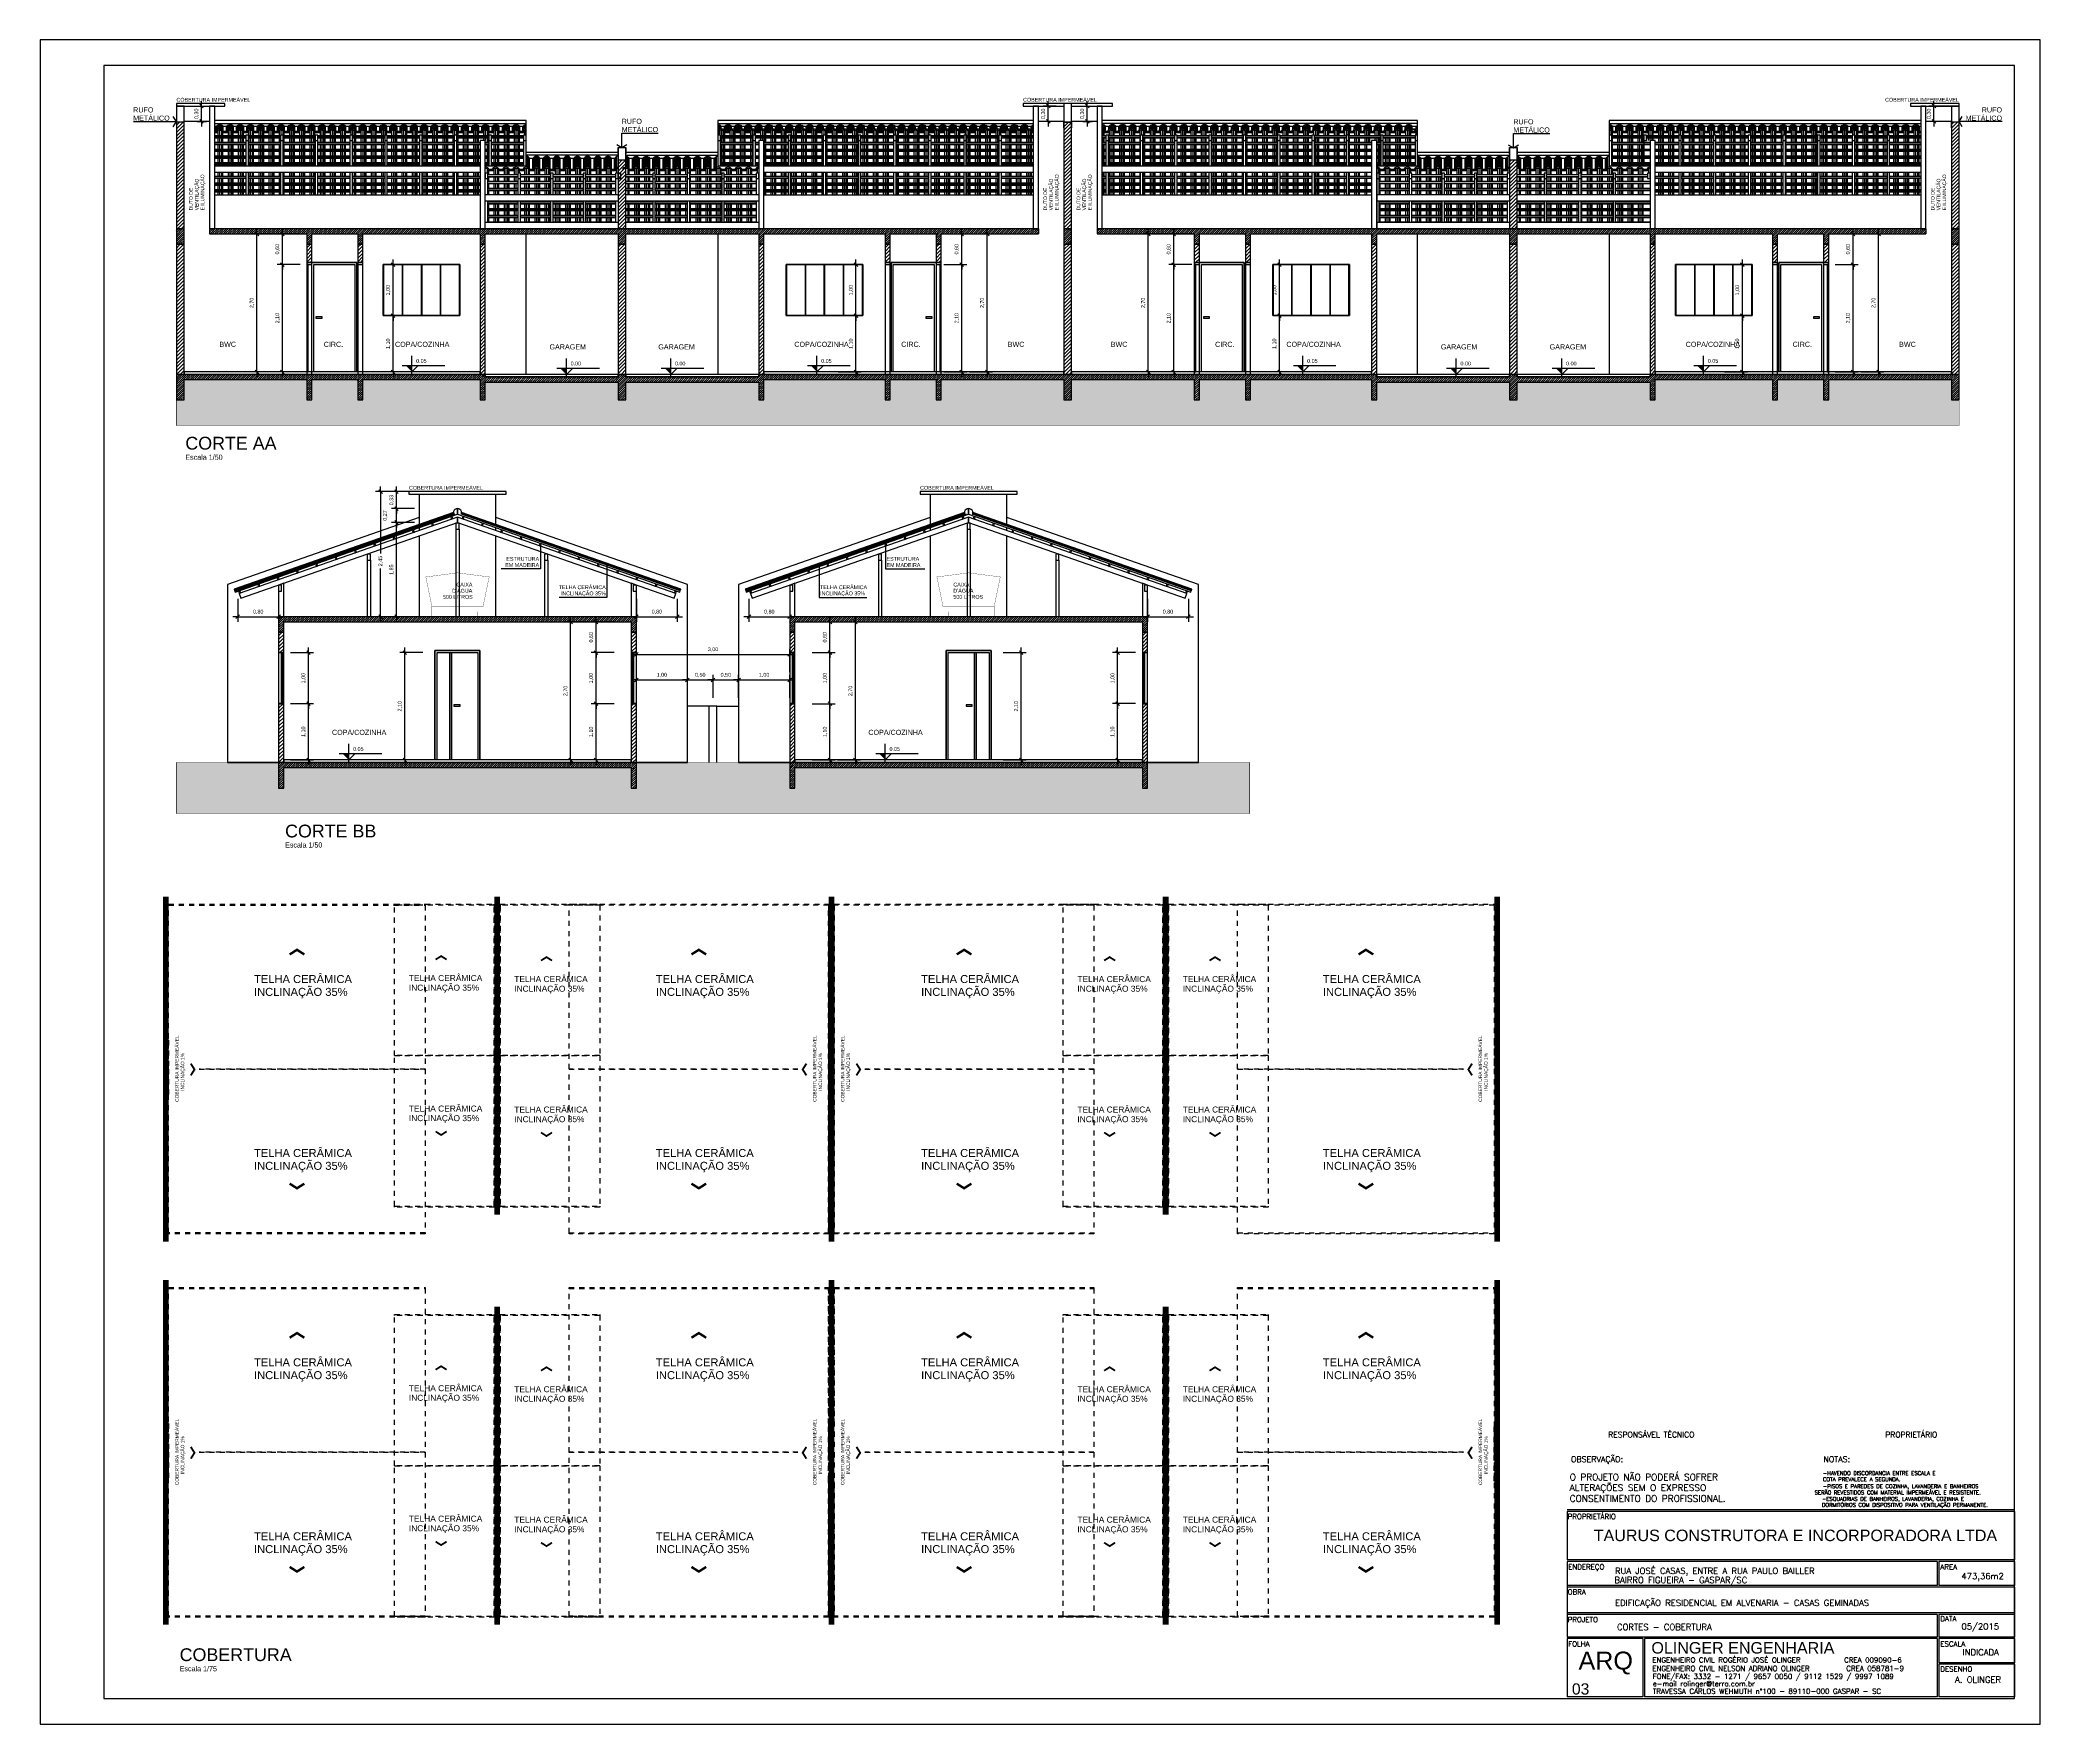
# Model space of a CAD drawing. Header units: metres. Extents: x 49 to 320, y -91 to 27.
# Drawn here: x 199.39 to 238.52, y -6.07 to 26.88 of the extents above; entities that cross this region are included whole.
import ezdxf
from ezdxf.enums import TextEntityAlignment as Align

# ---------------------------------------------------------------- set-up
doc = ezdxf.new("R2010")
doc.units = ezdxf.units.M
doc.header["$LTSCALE"] = 0.2
doc.linetypes.add('DASHED', pattern=[0.75, 0.5, -0.25])
for name, color, linetype in [('ARQ-___-___-CTA', 240, 'Continuous'), ('ARQ-___-___-LEG', 3, 'Continuous'), ('ARQ-___-___-VST', 9, 'Continuous'), ('ARQ-ALV', 6, 'Continuous'), ('ARQ-ALV-___-HTC', 13, 'Continuous'), ('ARQ-ALV-BXA', 1, 'Continuous'), ('ARQ-COB', 4, 'Continuous'), ('ARQ-COB-PRJ', 4, 'DASHED'), ('ARQ-CXO', 2, 'Continuous'), ('ARQ-DVI', 1, 'Continuous'), ('ARQ-ESC', 1, 'Continuous'), ('ARQ-FLH', 7, 'Continuous'), ('ARQ-FOR', 2, 'Continuous'), ('ARQ-LAJ', 12, 'Continuous'), ('ARQ-LAJ-___-HTC', 13, 'Continuous'), ('ARQ-PIS', 2, 'Continuous'), ('ARQ-VIG', 12, 'Continuous'), ('ARQ-VIG-___-HTC', 13, 'Continuous')]:
    doc.layers.add(name, color=color, linetype=linetype)
doc.styles.add('CL100', font='ROMANS.SHX', dxfattribs={"height": 125})
doc.styles.add('CL40', font='ROMANS.SHX', dxfattribs={"height": 50})
doc.styles.add('CL60', font='ROMANS.SHX', dxfattribs={"height": 75})
doc.styles.add('REGUA120', font='arial.ttf')
doc.styles.add('REGUA200', font='arial.ttf')
doc.styles.add('REGUA60', font='arial.ttf')
doc.styles.add('REGUA80', font='arial.ttf')
doc.styles.add('ROMANS', font='romans', dxfattribs={"height": 6})
doc.dimstyles.new('Active3D', dxfattribs={"dimtxt": 1.5, "dimasz": 0.01, "dimexe": 2, "dimexo": 3, "dimgap": 0.98, "dimtad": 1, "dimlfac": -1, "dimrnd": 0.005, "dimzin": 0, "dimtxsty": 'REGUA60', "dimblk": 'COTATR', "dimcen": 4, "dimdle": 4, "dimclrt": 2, "dimadec": 0, "dimazin": 0, "dimtfac": 1, "dimtmove": 2, "dimatfit": 2, "dimfxl": 1, "dimarcsym": 0})
pattern_1 = [(45, (285.188165, 19.386), (-0.03535534, 0.03535534), [])]
pattern_2 = [(45, (285.188165, 19.386), (-0.021213203, 0.021213203), [])]
pattern_3 = [(45, (245.15698, -48.40663), (-0.03535534, 0.03535534), [])]
pattern_4 = [(45, (245.156978, -48.40663), (-0.021213203, 0.021213203), [])]
pattern_5 = [(45, (57.20205, 29.832), (2e-17, 0.18), [0.12727922, -0.12727922]), (45, (57.23205, 29.802), (2e-17, 0.18), [0.12727922, -0.12727922]), (45, (57.26205, 29.772), (2e-17, 0.18), [0.12727922, -0.12727922]), (315, (57.29205, 29.772), (0.18, -5e-17), [0.12727922, -0.12727922]), (315, (57.32205, 29.802), (0.18, -5e-17), [0.12727922, -0.12727922]), (315, (57.35205, 29.832), (0.18, -5e-17), [0.12727922, -0.12727922])]

# ---------------------------------------------------------------- blocks, each defined once
blk = doc.blocks.new('Titul1')
at = {"color": 6, "style": 'REGUA200', "width": 1.4}
blk.add_attdef('TITULO', (0, 0), '', height=5, dxfattribs=at)
at = {"color": 0, "style": 'REGUA80', "width": 1.4}
blk.add_attdef('ESCALA', (0, -3.98), '', height=2, dxfattribs=at)
blk = doc.blocks.new('INDSETAD')
at = {"color": 4, "linetype": 'ByBlock'}
for points in [[(0, 0), (1.26, 2), (0.71, 0), (1.77, 1.68)], [(0, 0), (1.26, -2), (0.71, 0), (1.77, -1.68)]]:
    blk.add_solid(points, dxfattribs=at)
blk = doc.blocks.new('NivelCR')
for p, q in [((-3.75, 2.5), (12.92, 2.5)), ((0, -1.25), (0, 6.25)), ((0, 0), (2.5, 2.5))]:
    blk.add_line(p, q)
blk.add_solid([(-2.5, 2.5), (0, 0), (0, 2.5)])
at = {"color": 0, "linetype": 'ByBlock', "style": 'REGUA60', "width": 1.4}
blk.add_attdef('NIVEL', (1.66, 3.51), '', height=1.5, dxfattribs=at)
blk = doc.blocks.new('COTATR')
at = {"color": 6}
blk.add_line((-71, -71), (71, 71), dxfattribs=at)
at = {"color": 0, "linetype": 'ByBlock'}
blk.add_line((0, 0), (200, 0), dxfattribs=at)
blk = doc.blocks.new('*D193')
at = {"layer": 'ARQ-___-___-CTA', "color": 0, "lineweight": -2, "transparency": 16777216}
for p, q in [((206.881, 14.893), (206.431, 14.893)), ((206.531, 12.794), (206.531, 14.893)), ((206.881, 12.793), (206.431, 12.793))]:
    blk.add_line(p, q, dxfattribs=at)
at = {"layer": 'Defpoints', "color": 0, "transparency": 16777216}
for p in [(206.531, 14.893), (207.031, 14.893), (207.031, 12.793)]:
    blk.add_point(p, dxfattribs=at)
at = {"layer": 'ARQ-___-___-CTA', "color": 0, "lineweight": -2, "transparency": 16777216, "xscale": 0.0005, "yscale": 0.0005, "zscale": 0.0005}
for p, rotation in [((206.531, 14.893), 90), ((206.531, 12.793), 270)]:
    blk.add_blockref('COTATR', p, dxfattribs=dict(at, rotation=rotation))
at = {"layer": 'ARQ-___-___-CTA', "color": 2, "transparency": 16777216, "insert": (206.437, 13.843), "char_height": 0.075, "attachment_point": 5, "rotation": 90, "style": 'REGUA60'}
blk.add_mtext('2,10', dxfattribs=at)
blk = doc.blocks.new('*D194')
at = {"layer": 'ARQ-___-___-CTA', "color": 0, "lineweight": -2, "transparency": 16777216}
for p, q in [((210.624, 13.893), (210.174, 13.893)), ((210.274, 12.794), (210.274, 13.893)), ((210.624, 12.793), (210.174, 12.793))]:
    blk.add_line(p, q, dxfattribs=at)
at = {"layer": 'Defpoints', "color": 0, "transparency": 16777216}
for p in [(210.274, 13.893), (210.774, 13.893), (210.774, 12.793)]:
    blk.add_point(p, dxfattribs=at)
at = {"layer": 'ARQ-___-___-CTA', "color": 0, "lineweight": -2, "transparency": 16777216, "xscale": 0.0005, "yscale": 0.0005, "zscale": 0.0005}
for p, rotation in [((210.274, 13.893), 90), ((210.274, 12.793), 270)]:
    blk.add_blockref('COTATR', p, dxfattribs=dict(at, rotation=rotation))
at = {"layer": 'ARQ-___-___-CTA', "color": 2, "transparency": 16777216, "insert": (210.18, 13.343), "char_height": 0.075, "attachment_point": 5, "rotation": 90, "style": 'REGUA60'}
blk.add_mtext('1,10', dxfattribs=at)
blk = doc.blocks.new('*D195')
at = {"layer": 'ARQ-___-___-CTA', "color": 0, "lineweight": -2, "transparency": 16777216}
for p, q in [((210.624, 14.892), (210.174, 14.892)), ((210.274, 13.894), (210.274, 14.892))]:
    blk.add_line(p, q, dxfattribs=at)
at = {"layer": 'Defpoints', "color": 0, "transparency": 16777216}
for p in [(210.274, 14.892), (210.774, 14.892), (210.774, 13.893)]:
    blk.add_point(p, dxfattribs=at)
at = {"layer": 'ARQ-___-___-CTA', "color": 0, "lineweight": -2, "transparency": 16777216, "xscale": 0.0005, "yscale": 0.0005, "zscale": 0.0005}
for p, rotation in [((210.274, 14.892), 90), ((210.274, 13.893), 270)]:
    blk.add_blockref('COTATR', p, dxfattribs=dict(at, rotation=rotation))
at = {"layer": 'ARQ-___-___-CTA', "color": 2, "transparency": 16777216, "insert": (210.18, 14.393), "char_height": 0.075, "attachment_point": 5, "rotation": 90, "style": 'REGUA60'}
blk.add_mtext('1,00', dxfattribs=at)
blk = doc.blocks.new('*D196')
at = {"layer": 'ARQ-___-___-CTA', "color": 0, "lineweight": -2, "transparency": 16777216}
for p, q in [((210.624, 15.493), (210.174, 15.493)), ((210.274, 14.893), (210.274, 15.493))]:
    blk.add_line(p, q, dxfattribs=at)
at = {"layer": 'Defpoints', "color": 0, "transparency": 16777216}
for p in [(210.274, 15.493), (210.774, 15.493), (210.774, 14.892)]:
    blk.add_point(p, dxfattribs=at)
at = {"layer": 'ARQ-___-___-CTA', "color": 0, "lineweight": -2, "transparency": 16777216, "xscale": 0.0005, "yscale": 0.0005, "zscale": 0.0005}
for p, rotation in [((210.274, 15.493), 90), ((210.274, 14.892), 270)]:
    blk.add_blockref('COTATR', p, dxfattribs=dict(at, rotation=rotation))
at = {"layer": 'ARQ-___-___-CTA', "color": 2, "transparency": 16777216, "insert": (210.18, 15.193), "char_height": 0.075, "attachment_point": 5, "rotation": 90, "style": 'REGUA60'}
blk.add_mtext('0,60', dxfattribs=at)
blk = doc.blocks.new('*D197')
at = {"layer": 'ARQ-___-___-CTA', "color": 0, "lineweight": -2, "transparency": 16777216}
for p, q in [((210.124, 15.493), (209.674, 15.493)), ((209.774, 12.794), (209.774, 15.493)), ((210.124, 12.793), (209.674, 12.793))]:
    blk.add_line(p, q, dxfattribs=at)
at = {"layer": 'Defpoints', "color": 0, "transparency": 16777216}
for p in [(209.774, 15.493), (210.274, 15.493), (210.274, 12.793)]:
    blk.add_point(p, dxfattribs=at)
at = {"layer": 'ARQ-___-___-CTA', "color": 0, "lineweight": -2, "transparency": 16777216, "xscale": 0.0005, "yscale": 0.0005, "zscale": 0.0005}
for p, rotation in [((209.774, 15.493), 90), ((209.774, 12.793), 270)]:
    blk.add_blockref('COTATR', p, dxfattribs=dict(at, rotation=rotation))
at = {"layer": 'ARQ-___-___-CTA', "color": 2, "transparency": 16777216, "insert": (209.68, 14.143), "char_height": 0.075, "attachment_point": 5, "rotation": 90, "style": 'REGUA60'}
blk.add_mtext('2,70', dxfattribs=at)
blk = doc.blocks.new('*D198')
at = {"layer": 'ARQ-___-___-CTA', "color": 0, "lineweight": -2, "transparency": 16777216}
for p, q in [((204.296, 13.894), (204.746, 13.894)), ((204.646, 12.794), (204.646, 13.894)), ((204.296, 12.793), (204.746, 12.793))]:
    blk.add_line(p, q, dxfattribs=at)
at = {"layer": 'Defpoints', "color": 0, "transparency": 16777216}
for p in [(204.146, 13.894), (204.646, 13.894), (204.146, 12.793)]:
    blk.add_point(p, dxfattribs=at)
at = {"layer": 'ARQ-___-___-CTA', "color": 0, "lineweight": -2, "transparency": 16777216, "xscale": 0.0005, "yscale": 0.0005, "zscale": 0.0005}
for p, rotation in [((204.646, 13.894), 90), ((204.646, 12.793), 270)]:
    blk.add_blockref('COTATR', p, dxfattribs=dict(at, rotation=rotation))
at = {"layer": 'ARQ-___-___-CTA', "color": 2, "transparency": 16777216, "insert": (204.552, 13.344), "char_height": 0.075, "attachment_point": 5, "rotation": 90, "style": 'REGUA60'}
blk.add_mtext('1,10', dxfattribs=at)
blk = doc.blocks.new('*D199')
at = {"layer": 'ARQ-___-___-CTA', "color": 0, "lineweight": -2, "transparency": 16777216}
for p, q in [((204.296, 14.892), (204.746, 14.892)), ((204.646, 13.895), (204.646, 14.892))]:
    blk.add_line(p, q, dxfattribs=at)
at = {"layer": 'Defpoints', "color": 0, "transparency": 16777216}
for p in [(204.146, 14.892), (204.646, 14.892), (204.146, 13.894)]:
    blk.add_point(p, dxfattribs=at)
at = {"layer": 'ARQ-___-___-CTA', "color": 0, "lineweight": -2, "transparency": 16777216, "xscale": 0.0005, "yscale": 0.0005, "zscale": 0.0005}
for p, rotation in [((204.646, 14.892), 90), ((204.646, 13.894), 270)]:
    blk.add_blockref('COTATR', p, dxfattribs=dict(at, rotation=rotation))
at = {"layer": 'ARQ-___-___-CTA', "color": 2, "transparency": 16777216, "insert": (204.552, 14.393), "char_height": 0.075, "attachment_point": 5, "rotation": 90, "style": 'REGUA60'}
blk.add_mtext('1,00', dxfattribs=at)
blk = doc.blocks.new('*D202')
at = {"layer": 'ARQ-___-___-CTA', "color": 0, "lineweight": -2, "transparency": 16777216}
for p, q in [((218.24, 14.893), (218.69, 14.893)), ((218.59, 12.794), (218.59, 14.893)), ((218.24, 12.793), (218.69, 12.793))]:
    blk.add_line(p, q, dxfattribs=at)
at = {"layer": 'Defpoints', "color": 0, "transparency": 16777216}
for p in [(218.09, 14.893), (218.59, 14.893), (218.09, 12.793)]:
    blk.add_point(p, dxfattribs=at)
at = {"layer": 'ARQ-___-___-CTA', "color": 0, "lineweight": -2, "transparency": 16777216, "xscale": 0.0005, "yscale": 0.0005, "zscale": 0.0005}
for p, rotation in [((218.59, 14.893), 90), ((218.59, 12.793), 270)]:
    blk.add_blockref('COTATR', p, dxfattribs=dict(at, rotation=rotation))
at = {"layer": 'ARQ-___-___-CTA', "color": 2, "transparency": 16777216, "insert": (218.496, 13.843), "char_height": 0.075, "attachment_point": 5, "rotation": 90, "style": 'REGUA60'}
blk.add_mtext('2,10', dxfattribs=at)
blk = doc.blocks.new('*D203')
at = {"layer": 'ARQ-___-___-CTA', "color": 0, "lineweight": -2, "transparency": 16777216}
for p, q in [((214.498, 13.893), (214.948, 13.893)), ((214.848, 12.794), (214.848, 13.893)), ((214.498, 12.793), (214.948, 12.793))]:
    blk.add_line(p, q, dxfattribs=at)
at = {"layer": 'Defpoints', "color": 0, "transparency": 16777216}
for p in [(214.348, 13.893), (214.848, 13.893), (214.348, 12.793)]:
    blk.add_point(p, dxfattribs=at)
at = {"layer": 'ARQ-___-___-CTA', "color": 0, "lineweight": -2, "transparency": 16777216, "xscale": 0.0005, "yscale": 0.0005, "zscale": 0.0005}
for p, rotation in [((214.848, 13.893), 90), ((214.848, 12.793), 270)]:
    blk.add_blockref('COTATR', p, dxfattribs=dict(at, rotation=rotation))
at = {"layer": 'ARQ-___-___-CTA', "color": 2, "transparency": 16777216, "insert": (214.754, 13.343), "char_height": 0.075, "attachment_point": 5, "rotation": 90, "style": 'REGUA60'}
blk.add_mtext('1,10', dxfattribs=at)
blk = doc.blocks.new('*D204')
at = {"layer": 'ARQ-___-___-CTA', "color": 0, "lineweight": -2, "transparency": 16777216}
for p, q in [((214.498, 14.892), (214.948, 14.892)), ((214.848, 13.894), (214.848, 14.892))]:
    blk.add_line(p, q, dxfattribs=at)
at = {"layer": 'Defpoints', "color": 0, "transparency": 16777216}
for p in [(214.348, 14.892), (214.848, 14.892), (214.348, 13.893)]:
    blk.add_point(p, dxfattribs=at)
at = {"layer": 'ARQ-___-___-CTA', "color": 0, "lineweight": -2, "transparency": 16777216, "xscale": 0.0005, "yscale": 0.0005, "zscale": 0.0005}
for p, rotation in [((214.848, 14.892), 90), ((214.848, 13.893), 270)]:
    blk.add_blockref('COTATR', p, dxfattribs=dict(at, rotation=rotation))
at = {"layer": 'ARQ-___-___-CTA', "color": 2, "transparency": 16777216, "insert": (214.754, 14.393), "char_height": 0.075, "attachment_point": 5, "rotation": 90, "style": 'REGUA60'}
blk.add_mtext('1,00', dxfattribs=at)
blk = doc.blocks.new('*D205')
at = {"layer": 'ARQ-___-___-CTA', "color": 0, "lineweight": -2, "transparency": 16777216}
for p, q in [((214.498, 15.493), (214.948, 15.493)), ((214.848, 14.893), (214.848, 15.493))]:
    blk.add_line(p, q, dxfattribs=at)
at = {"layer": 'Defpoints', "color": 0, "transparency": 16777216}
for p in [(214.348, 15.493), (214.848, 15.493), (214.348, 14.892)]:
    blk.add_point(p, dxfattribs=at)
at = {"layer": 'ARQ-___-___-CTA', "color": 0, "lineweight": -2, "transparency": 16777216, "xscale": 0.0005, "yscale": 0.0005, "zscale": 0.0005}
for p, rotation in [((214.848, 15.493), 90), ((214.848, 14.892), 270)]:
    blk.add_blockref('COTATR', p, dxfattribs=dict(at, rotation=rotation))
at = {"layer": 'ARQ-___-___-CTA', "color": 2, "transparency": 16777216, "insert": (214.754, 15.193), "char_height": 0.075, "attachment_point": 5, "rotation": 90, "style": 'REGUA60'}
blk.add_mtext('0,60', dxfattribs=at)
blk = doc.blocks.new('*D206')
at = {"layer": 'ARQ-___-___-CTA', "color": 0, "lineweight": -2, "transparency": 16777216}
for p, q in [((214.998, 15.493), (215.448, 15.493)), ((215.348, 12.794), (215.348, 15.493)), ((214.998, 12.793), (215.448, 12.793))]:
    blk.add_line(p, q, dxfattribs=at)
at = {"layer": 'Defpoints', "color": 0, "transparency": 16777216}
for p in [(214.848, 15.493), (215.348, 15.493), (214.848, 12.793)]:
    blk.add_point(p, dxfattribs=at)
at = {"layer": 'ARQ-___-___-CTA', "color": 0, "lineweight": -2, "transparency": 16777216, "xscale": 0.0005, "yscale": 0.0005, "zscale": 0.0005}
for p, rotation in [((215.348, 15.493), 90), ((215.348, 12.793), 270)]:
    blk.add_blockref('COTATR', p, dxfattribs=dict(at, rotation=rotation))
at = {"layer": 'ARQ-___-___-CTA', "color": 2, "transparency": 16777216, "insert": (215.254, 14.143), "char_height": 0.075, "attachment_point": 5, "rotation": 90, "style": 'REGUA60'}
blk.add_mtext('2,70', dxfattribs=at)
blk = doc.blocks.new('*D200')
at = {"layer": 'ARQ-___-___-CTA', "color": 0, "lineweight": -2, "transparency": 16777216}
for p, q in [((220.826, 13.894), (220.376, 13.894)), ((220.476, 12.794), (220.476, 13.894)), ((220.826, 12.793), (220.376, 12.793))]:
    blk.add_line(p, q, dxfattribs=at)
at = {"layer": 'Defpoints', "color": 0, "transparency": 16777216}
for p in [(220.476, 13.894), (220.976, 13.894), (220.976, 12.793)]:
    blk.add_point(p, dxfattribs=at)
at = {"layer": 'ARQ-___-___-CTA', "color": 0, "lineweight": -2, "transparency": 16777216, "xscale": 0.0005, "yscale": 0.0005, "zscale": 0.0005}
for p, rotation in [((220.476, 13.894), 90), ((220.476, 12.793), 270)]:
    blk.add_blockref('COTATR', p, dxfattribs=dict(at, rotation=rotation))
at = {"layer": 'ARQ-___-___-CTA', "color": 2, "transparency": 16777216, "insert": (220.382, 13.344), "char_height": 0.075, "attachment_point": 5, "rotation": 90, "style": 'REGUA60'}
blk.add_mtext('1,10', dxfattribs=at)
blk = doc.blocks.new('*D201')
at = {"layer": 'ARQ-___-___-CTA', "color": 0, "lineweight": -2, "transparency": 16777216}
for p, q in [((220.826, 14.892), (220.376, 14.892)), ((220.476, 13.895), (220.476, 14.892))]:
    blk.add_line(p, q, dxfattribs=at)
at = {"layer": 'Defpoints', "color": 0, "transparency": 16777216}
for p in [(220.476, 14.892), (220.976, 14.892), (220.976, 13.894)]:
    blk.add_point(p, dxfattribs=at)
at = {"layer": 'ARQ-___-___-CTA', "color": 0, "lineweight": -2, "transparency": 16777216, "xscale": 0.0005, "yscale": 0.0005, "zscale": 0.0005}
for p, rotation in [((220.476, 14.892), 90), ((220.476, 13.894), 270)]:
    blk.add_blockref('COTATR', p, dxfattribs=dict(at, rotation=rotation))
at = {"layer": 'ARQ-___-___-CTA', "color": 2, "transparency": 16777216, "insert": (220.382, 14.393), "char_height": 0.075, "attachment_point": 5, "rotation": 90, "style": 'REGUA60'}
blk.add_mtext('1,00', dxfattribs=at)
blk = doc.blocks.new('*D207')
at = {"layer": 'ARQ-___-___-CTA', "color": 0, "lineweight": -2, "transparency": 16777216}
for p, q in [((203.263, 15.943), (203.263, 15.493)), ((204.061, 15.943), (204.061, 15.493)), ((203.263, 15.593), (204.061, 15.593))]:
    blk.add_line(p, q, dxfattribs=at)
at = {"layer": 'Defpoints', "color": 0, "transparency": 16777216}
for p in [(203.263, 16.093), (204.061, 16.093), (204.061, 15.593)]:
    blk.add_point(p, dxfattribs=at)
at = {"layer": 'ARQ-___-___-CTA', "color": 0, "lineweight": -2, "transparency": 16777216, "xscale": 0.0005, "yscale": 0.0005, "zscale": 0.0005, "rotation": 180}
blk.add_blockref('COTATR', (203.263, 15.593), dxfattribs=at)
at = {"layer": 'ARQ-___-___-CTA', "color": 0, "lineweight": -2, "transparency": 16777216, "xscale": 0.0005, "yscale": 0.0005, "zscale": 0.0005}
blk.add_blockref('COTATR', (204.061, 15.593), dxfattribs=at)
at = {"layer": 'ARQ-___-___-CTA', "color": 2, "transparency": 16777216, "insert": (203.662, 15.687), "char_height": 0.075, "attachment_point": 5, "style": 'REGUA60'}
blk.add_mtext('0,80', dxfattribs=at)
blk = doc.blocks.new('*D208')
at = {"layer": 'ARQ-___-___-CTA', "color": 0, "lineweight": -2, "transparency": 16777216}
for p, q in [((221.063, 15.943), (221.063, 15.493)), ((221.861, 15.943), (221.861, 15.493)), ((221.063, 15.593), (221.861, 15.593))]:
    blk.add_line(p, q, dxfattribs=at)
at = {"layer": 'Defpoints', "color": 0, "transparency": 16777216}
for p in [(221.063, 16.093), (221.861, 16.093), (221.861, 15.593)]:
    blk.add_point(p, dxfattribs=at)
at = {"layer": 'ARQ-___-___-CTA', "color": 0, "lineweight": -2, "transparency": 16777216, "xscale": 0.0005, "yscale": 0.0005, "zscale": 0.0005, "rotation": 180}
blk.add_blockref('COTATR', (221.063, 15.593), dxfattribs=at)
at = {"layer": 'ARQ-___-___-CTA', "color": 0, "lineweight": -2, "transparency": 16777216, "xscale": 0.0005, "yscale": 0.0005, "zscale": 0.0005}
blk.add_blockref('COTATR', (221.861, 15.593), dxfattribs=at)
at = {"layer": 'ARQ-___-___-CTA', "color": 2, "transparency": 16777216, "insert": (221.462, 15.687), "char_height": 0.075, "attachment_point": 5, "style": 'REGUA60'}
blk.add_mtext('0,80', dxfattribs=at)
blk = doc.blocks.new('*D209')
at = {"layer": 'ARQ-___-___-CTA', "color": 0, "lineweight": -2, "transparency": 16777216}
for p, q in [((213.263, 15.943), (213.263, 15.493)), ((214.061, 15.943), (214.061, 15.493)), ((213.263, 15.593), (214.061, 15.593))]:
    blk.add_line(p, q, dxfattribs=at)
at = {"layer": 'Defpoints', "color": 0, "transparency": 16777216}
for p in [(213.263, 16.093), (214.061, 16.093), (214.061, 15.593)]:
    blk.add_point(p, dxfattribs=at)
at = {"layer": 'ARQ-___-___-CTA', "color": 0, "lineweight": -2, "transparency": 16777216, "xscale": 0.0005, "yscale": 0.0005, "zscale": 0.0005, "rotation": 180}
blk.add_blockref('COTATR', (213.263, 15.593), dxfattribs=at)
at = {"layer": 'ARQ-___-___-CTA', "color": 0, "lineweight": -2, "transparency": 16777216, "xscale": 0.0005, "yscale": 0.0005, "zscale": 0.0005}
blk.add_blockref('COTATR', (214.061, 15.593), dxfattribs=at)
at = {"layer": 'ARQ-___-___-CTA', "color": 2, "transparency": 16777216, "insert": (213.662, 15.687), "char_height": 0.075, "attachment_point": 5, "style": 'REGUA60'}
blk.add_mtext('0,80', dxfattribs=at)
blk = doc.blocks.new('*D210')
at = {"layer": 'ARQ-___-___-CTA', "color": 0, "lineweight": -2, "transparency": 16777216}
for p, q in [((211.063, 15.943), (211.063, 15.493)), ((211.861, 15.943), (211.861, 15.493)), ((211.063, 15.593), (211.861, 15.593))]:
    blk.add_line(p, q, dxfattribs=at)
at = {"layer": 'Defpoints', "color": 0, "transparency": 16777216}
for p in [(211.063, 16.093), (211.861, 16.093), (211.861, 15.593)]:
    blk.add_point(p, dxfattribs=at)
at = {"layer": 'ARQ-___-___-CTA', "color": 0, "lineweight": -2, "transparency": 16777216, "xscale": 0.0005, "yscale": 0.0005, "zscale": 0.0005, "rotation": 180}
blk.add_blockref('COTATR', (211.063, 15.593), dxfattribs=at)
at = {"layer": 'ARQ-___-___-CTA', "color": 0, "lineweight": -2, "transparency": 16777216, "xscale": 0.0005, "yscale": 0.0005, "zscale": 0.0005}
blk.add_blockref('COTATR', (211.861, 15.593), dxfattribs=at)
at = {"layer": 'ARQ-___-___-CTA', "color": 2, "transparency": 16777216, "insert": (211.462, 15.687), "char_height": 0.075, "attachment_point": 5, "style": 'REGUA60'}
blk.add_mtext('0,80', dxfattribs=at)
blk = doc.blocks.new('*D211')
at = {"layer": 'ARQ-___-___-CTA', "color": 0, "lineweight": -2, "transparency": 16777216}
for p, q in [((206.718, 17.439), (206.268, 17.439)), ((206.368, 15.594), (206.368, 17.439)), ((206.718, 15.593), (206.268, 15.593))]:
    blk.add_line(p, q, dxfattribs=at)
at = {"layer": 'Defpoints', "color": 0, "transparency": 16777216}
for p in [(206.368, 17.439), (206.868, 17.439), (206.868, 15.593)]:
    blk.add_point(p, dxfattribs=at)
at = {"layer": 'ARQ-___-___-CTA', "color": 0, "lineweight": -2, "transparency": 16777216, "xscale": 0.0005, "yscale": 0.0005, "zscale": 0.0005}
for p, rotation in [((206.368, 17.439), 90), ((206.368, 15.593), 270)]:
    blk.add_blockref('COTATR', p, dxfattribs=dict(at, rotation=rotation))
at = {"layer": 'ARQ-___-___-CTA', "color": 2, "transparency": 16777216, "insert": (206.274, 16.516), "char_height": 0.075, "attachment_point": 5, "rotation": 90, "style": 'REGUA60'}
blk.add_mtext('1,85', dxfattribs=at)
blk = doc.blocks.new('*D212')
at = {"layer": 'ARQ-___-___-CTA', "color": 0, "lineweight": -2, "transparency": 16777216}
for p, q in [((206.718, 17.711), (206.268, 17.711)), ((206.368, 17.44), (206.368, 17.711))]:
    blk.add_line(p, q, dxfattribs=at)
at = {"layer": 'Defpoints', "color": 0, "transparency": 16777216}
for p in [(206.368, 17.711), (206.868, 17.711), (206.868, 17.439)]:
    blk.add_point(p, dxfattribs=at)
at = {"layer": 'ARQ-___-___-CTA', "color": 0, "lineweight": -2, "transparency": 16777216, "xscale": 0.0005, "yscale": 0.0005, "zscale": 0.0005}
for p, rotation in [((206.368, 17.711), 90), ((206.368, 17.439), 270)]:
    blk.add_blockref('COTATR', p, dxfattribs=dict(at, rotation=rotation))
at = {"layer": 'ARQ-___-___-CTA', "color": 2, "transparency": 16777216, "insert": (206.149, 17.575), "char_height": 0.075, "attachment_point": 5, "rotation": 90, "style": 'REGUA60'}
blk.add_mtext('0,27', dxfattribs=at)
blk = doc.blocks.new('*D213')
at = {"layer": 'ARQ-___-___-CTA', "color": 0, "lineweight": -2, "transparency": 16777216}
for p, q in [((206.718, 18.043), (206.268, 18.043)), ((206.368, 17.712), (206.368, 18.043))]:
    blk.add_line(p, q, dxfattribs=at)
at = {"layer": 'Defpoints', "color": 0, "transparency": 16777216}
for p in [(206.368, 18.043), (206.868, 18.043), (206.868, 17.711)]:
    blk.add_point(p, dxfattribs=at)
at = {"layer": 'ARQ-___-___-CTA', "color": 0, "lineweight": -2, "transparency": 16777216, "xscale": 0.0005, "yscale": 0.0005, "zscale": 0.0005}
for p, rotation in [((206.368, 18.043), 90), ((206.368, 17.711), 270)]:
    blk.add_blockref('COTATR', p, dxfattribs=dict(at, rotation=rotation))
at = {"layer": 'ARQ-___-___-CTA', "color": 2, "transparency": 16777216, "insert": (206.274, 17.877), "char_height": 0.075, "attachment_point": 5, "rotation": 90, "style": 'REGUA60'}
blk.add_mtext('0,33', dxfattribs=at)
blk = doc.blocks.new('*D214')
at = {"layer": 'ARQ-___-___-CTA', "color": 0, "lineweight": -2, "transparency": 16777216}
for p, q in [((206.407, 18.043), (205.957, 18.043)), ((206.057, 18.043), (206.057, 16.831)), ((206.057, 15.594), (206.057, 16.537)), ((206.407, 15.593), (205.957, 15.593))]:
    blk.add_line(p, q, dxfattribs=at)
at = {"layer": 'Defpoints', "color": 0, "transparency": 16777216}
for p in [(206.057, 18.043), (206.557, 18.043), (206.557, 15.593)]:
    blk.add_point(p, dxfattribs=at)
at = {"layer": 'ARQ-___-___-CTA', "color": 0, "lineweight": -2, "transparency": 16777216, "xscale": 0.0005, "yscale": 0.0005, "zscale": 0.0005}
for p, rotation in [((206.057, 18.043), 90), ((206.057, 15.593), 270)]:
    blk.add_blockref('COTATR', p, dxfattribs=dict(at, rotation=rotation))
at = {"layer": 'ARQ-___-___-CTA', "color": 2, "transparency": 16777216, "insert": (206.057, 16.684), "char_height": 0.075, "attachment_point": 5, "rotation": 90, "style": 'REGUA60'}
blk.add_mtext('2,45', dxfattribs=at)
blk = doc.blocks.new('*D215')
at = {"layer": 'ARQ-___-___-CTA', "color": 0, "lineweight": -2, "transparency": 16777216}
for p, q in [((211.061, 14.008), (211.061, 14.458)), ((211.061, 14.358), (212.06, 14.358)), ((212.061, 14.008), (212.061, 14.458))]:
    blk.add_line(p, q, dxfattribs=at)
at = {"layer": 'Defpoints', "color": 0, "transparency": 16777216}
for p in [(212.061, 14.358), (211.061, 13.858), (212.061, 13.858)]:
    blk.add_point(p, dxfattribs=at)
at = {"layer": 'ARQ-___-___-CTA', "color": 0, "lineweight": -2, "transparency": 16777216, "xscale": 0.0005, "yscale": 0.0005, "zscale": 0.0005, "rotation": 180}
blk.add_blockref('COTATR', (211.061, 14.358), dxfattribs=at)
at = {"layer": 'ARQ-___-___-CTA', "color": 0, "lineweight": -2, "transparency": 16777216, "xscale": 0.0005, "yscale": 0.0005, "zscale": 0.0005}
blk.add_blockref('COTATR', (212.061, 14.358), dxfattribs=at)
at = {"layer": 'ARQ-___-___-CTA', "color": 2, "transparency": 16777216, "insert": (211.561, 14.452), "char_height": 0.075, "attachment_point": 5, "style": 'REGUA60'}
blk.add_mtext('1,00', dxfattribs=at)
blk = doc.blocks.new('*D216')
at = {"layer": 'ARQ-___-___-CTA', "color": 0, "lineweight": -2, "transparency": 16777216}
for p, q in [((212.061, 14.358), (212.56, 14.358)), ((212.561, 14.008), (212.561, 14.458))]:
    blk.add_line(p, q, dxfattribs=at)
at = {"layer": 'Defpoints', "color": 0, "transparency": 16777216}
for p in [(212.561, 14.358), (212.061, 13.858), (212.561, 13.858)]:
    blk.add_point(p, dxfattribs=at)
at = {"layer": 'ARQ-___-___-CTA', "color": 0, "lineweight": -2, "transparency": 16777216, "xscale": 0.0005, "yscale": 0.0005, "zscale": 0.0005, "rotation": 180}
blk.add_blockref('COTATR', (212.061, 14.358), dxfattribs=at)
at = {"layer": 'ARQ-___-___-CTA', "color": 0, "lineweight": -2, "transparency": 16777216, "xscale": 0.0005, "yscale": 0.0005, "zscale": 0.0005}
blk.add_blockref('COTATR', (212.561, 14.358), dxfattribs=at)
at = {"layer": 'ARQ-___-___-CTA', "color": 2, "transparency": 16777216, "insert": (212.311, 14.452), "char_height": 0.075, "attachment_point": 5, "style": 'REGUA60'}
blk.add_mtext('0,50', dxfattribs=at)
blk = doc.blocks.new('*D217')
at = {"layer": 'ARQ-___-___-CTA', "color": 0, "lineweight": -2, "transparency": 16777216}
for p, q in [((212.561, 14.358), (213.06, 14.358)), ((213.061, 14.008), (213.061, 14.458))]:
    blk.add_line(p, q, dxfattribs=at)
at = {"layer": 'Defpoints', "color": 0, "transparency": 16777216}
for p in [(213.061, 14.358), (212.561, 13.858), (213.061, 13.858)]:
    blk.add_point(p, dxfattribs=at)
at = {"layer": 'ARQ-___-___-CTA', "color": 0, "lineweight": -2, "transparency": 16777216, "xscale": 0.0005, "yscale": 0.0005, "zscale": 0.0005, "rotation": 180}
blk.add_blockref('COTATR', (212.561, 14.358), dxfattribs=at)
at = {"layer": 'ARQ-___-___-CTA', "color": 0, "lineweight": -2, "transparency": 16777216, "xscale": 0.0005, "yscale": 0.0005, "zscale": 0.0005}
blk.add_blockref('COTATR', (213.061, 14.358), dxfattribs=at)
at = {"layer": 'ARQ-___-___-CTA', "color": 2, "transparency": 16777216, "insert": (212.811, 14.452), "char_height": 0.075, "attachment_point": 5, "style": 'REGUA60'}
blk.add_mtext('0,50', dxfattribs=at)
blk = doc.blocks.new('*D218')
at = {"layer": 'ARQ-___-___-CTA', "color": 0, "lineweight": -2, "transparency": 16777216}
for p, q in [((213.061, 14.358), (214.06, 14.358)), ((214.061, 14.008), (214.061, 14.458))]:
    blk.add_line(p, q, dxfattribs=at)
at = {"layer": 'Defpoints', "color": 0, "transparency": 16777216}
for p in [(214.061, 14.358), (213.061, 13.858), (214.061, 13.858)]:
    blk.add_point(p, dxfattribs=at)
at = {"layer": 'ARQ-___-___-CTA', "color": 0, "lineweight": -2, "transparency": 16777216, "xscale": 0.0005, "yscale": 0.0005, "zscale": 0.0005, "rotation": 180}
blk.add_blockref('COTATR', (213.061, 14.358), dxfattribs=at)
at = {"layer": 'ARQ-___-___-CTA', "color": 0, "lineweight": -2, "transparency": 16777216, "xscale": 0.0005, "yscale": 0.0005, "zscale": 0.0005}
blk.add_blockref('COTATR', (214.061, 14.358), dxfattribs=at)
at = {"layer": 'ARQ-___-___-CTA', "color": 2, "transparency": 16777216, "insert": (213.561, 14.452), "char_height": 0.075, "attachment_point": 5, "style": 'REGUA60'}
blk.add_mtext('1,00', dxfattribs=at)
blk = doc.blocks.new('*D219')
at = {"layer": 'ARQ-___-___-CTA', "color": 0, "lineweight": -2, "transparency": 16777216}
for p, q in [((211.061, 14.508), (211.061, 14.958)), ((214.061, 14.508), (214.061, 14.958)), ((211.061, 14.858), (214.06, 14.858))]:
    blk.add_line(p, q, dxfattribs=at)
at = {"layer": 'Defpoints', "color": 0, "transparency": 16777216}
for p in [(214.061, 14.858), (211.061, 14.358), (214.061, 14.358)]:
    blk.add_point(p, dxfattribs=at)
at = {"layer": 'ARQ-___-___-CTA', "color": 0, "lineweight": -2, "transparency": 16777216, "xscale": 0.0005, "yscale": 0.0005, "zscale": 0.0005, "rotation": 180}
blk.add_blockref('COTATR', (211.061, 14.858), dxfattribs=at)
at = {"layer": 'ARQ-___-___-CTA', "color": 0, "lineweight": -2, "transparency": 16777216, "xscale": 0.0005, "yscale": 0.0005, "zscale": 0.0005}
blk.add_blockref('COTATR', (214.061, 14.858), dxfattribs=at)
at = {"layer": 'ARQ-___-___-CTA', "color": 2, "transparency": 16777216, "insert": (212.561, 14.952), "char_height": 0.075, "attachment_point": 5, "style": 'REGUA60'}
blk.add_mtext('3,00', dxfattribs=at)
blk = doc.blocks.new('*D220')
at = {"layer": 'ARQ-___-___-CTA', "color": 0, "lineweight": -2, "transparency": 16777216}
for p, q in [((204.486, 22.486), (204.036, 22.486)), ((204.136, 20.386), (204.136, 22.485)), ((204.486, 20.386), (204.036, 20.386))]:
    blk.add_line(p, q, dxfattribs=at)
at = {"layer": 'Defpoints', "color": 0, "transparency": 16777216}
for p in [(204.136, 22.486), (204.636, 22.486), (204.636, 20.386)]:
    blk.add_point(p, dxfattribs=at)
at = {"layer": 'ARQ-___-___-CTA', "color": 0, "lineweight": -2, "transparency": 16777216, "xscale": 0.0005, "yscale": 0.0005, "zscale": 0.0005}
for p, rotation in [((204.136, 22.486), 90), ((204.136, 20.386), 270)]:
    blk.add_blockref('COTATR', p, dxfattribs=dict(at, rotation=rotation))
at = {"layer": 'ARQ-___-___-CTA', "color": 2, "transparency": 16777216, "insert": (204.042, 21.436), "char_height": 0.075, "attachment_point": 5, "rotation": 90, "style": 'REGUA60'}
blk.add_mtext('2,10', dxfattribs=at)
blk = doc.blocks.new('*D221')
at = {"layer": 'ARQ-___-___-CTA', "color": 0, "lineweight": -2, "transparency": 16777216}
for p, q in [((204.486, 23.086), (204.036, 23.086)), ((204.136, 22.486), (204.136, 23.085))]:
    blk.add_line(p, q, dxfattribs=at)
at = {"layer": 'Defpoints', "color": 0, "transparency": 16777216}
for p in [(204.136, 23.086), (204.636, 23.086), (204.636, 22.486)]:
    blk.add_point(p, dxfattribs=at)
at = {"layer": 'ARQ-___-___-CTA', "color": 0, "lineweight": -2, "transparency": 16777216, "xscale": 0.0005, "yscale": 0.0005, "zscale": 0.0005}
for p, rotation in [((204.136, 23.086), 90), ((204.136, 22.486), 270)]:
    blk.add_blockref('COTATR', p, dxfattribs=dict(at, rotation=rotation))
at = {"layer": 'ARQ-___-___-CTA', "color": 2, "transparency": 16777216, "insert": (204.042, 22.786), "char_height": 0.075, "attachment_point": 5, "rotation": 90, "style": 'REGUA60'}
blk.add_mtext('0,60', dxfattribs=at)
blk = doc.blocks.new('*D222')
at = {"layer": 'ARQ-___-___-CTA', "color": 0, "lineweight": -2, "transparency": 16777216}
for p, q in [((203.986, 23.086), (203.536, 23.086)), ((203.636, 20.386), (203.636, 23.085)), ((203.986, 20.386), (203.536, 20.386))]:
    blk.add_line(p, q, dxfattribs=at)
at = {"layer": 'Defpoints', "color": 0, "transparency": 16777216}
for p in [(203.636, 23.086), (204.136, 23.086), (204.136, 20.386)]:
    blk.add_point(p, dxfattribs=at)
at = {"layer": 'ARQ-___-___-CTA', "color": 0, "lineweight": -2, "transparency": 16777216, "xscale": 0.0005, "yscale": 0.0005, "zscale": 0.0005}
for p, rotation in [((203.636, 23.086), 90), ((203.636, 20.386), 270)]:
    blk.add_blockref('COTATR', p, dxfattribs=dict(at, rotation=rotation))
at = {"layer": 'ARQ-___-___-CTA', "color": 2, "transparency": 16777216, "insert": (203.542, 21.736), "char_height": 0.075, "attachment_point": 5, "rotation": 90, "style": 'REGUA60'}
blk.add_mtext('2,70', dxfattribs=at)
blk = doc.blocks.new('*D223')
at = {"layer": 'ARQ-___-___-CTA', "color": 0, "lineweight": -2, "transparency": 16777216}
for p, q in [((206.651, 21.487), (206.201, 21.487)), ((206.301, 20.386), (206.301, 21.486)), ((206.651, 20.386), (206.201, 20.386))]:
    blk.add_line(p, q, dxfattribs=at)
at = {"layer": 'Defpoints', "color": 0, "transparency": 16777216}
for p in [(206.301, 21.487), (206.801, 21.487), (206.801, 20.386)]:
    blk.add_point(p, dxfattribs=at)
at = {"layer": 'ARQ-___-___-CTA', "color": 0, "lineweight": -2, "transparency": 16777216, "xscale": 0.0005, "yscale": 0.0005, "zscale": 0.0005}
for p, rotation in [((206.301, 21.487), 90), ((206.301, 20.386), 270)]:
    blk.add_blockref('COTATR', p, dxfattribs=dict(at, rotation=rotation))
at = {"layer": 'ARQ-___-___-CTA', "color": 2, "transparency": 16777216, "insert": (206.207, 20.936), "char_height": 0.075, "attachment_point": 5, "rotation": 90, "style": 'REGUA60'}
blk.add_mtext('1,10', dxfattribs=at)
blk = doc.blocks.new('*D224')
at = {"layer": 'ARQ-___-___-CTA', "color": 0, "lineweight": -2, "transparency": 16777216}
for p, q in [((206.651, 22.484), (206.201, 22.484)), ((206.301, 21.487), (206.301, 22.483))]:
    blk.add_line(p, q, dxfattribs=at)
at = {"layer": 'Defpoints', "color": 0, "transparency": 16777216}
for p in [(206.301, 22.484), (206.801, 22.484), (206.801, 21.487)]:
    blk.add_point(p, dxfattribs=at)
at = {"layer": 'ARQ-___-___-CTA', "color": 0, "lineweight": -2, "transparency": 16777216, "xscale": 0.0005, "yscale": 0.0005, "zscale": 0.0005}
for p, rotation in [((206.301, 22.484), 90), ((206.301, 21.487), 270)]:
    blk.add_blockref('COTATR', p, dxfattribs=dict(at, rotation=rotation))
at = {"layer": 'ARQ-___-___-CTA', "color": 2, "transparency": 16777216, "insert": (206.207, 21.985), "char_height": 0.075, "attachment_point": 5, "rotation": 90, "style": 'REGUA60'}
blk.add_mtext('1,00', dxfattribs=at)
blk = doc.blocks.new('*D225')
at = {"layer": 'ARQ-___-___-CTA', "color": 0, "lineweight": -2, "transparency": 16777216}
for p, q in [((202.203, 25.586), (202.653, 25.586)), ((202.553, 25.286), (202.553, 25.585)), ((202.469, 25.286), (202.653, 25.286))]:
    blk.add_line(p, q, dxfattribs=at)
at = {"layer": 'Defpoints', "color": 0, "transparency": 16777216}
for p in [(202.053, 25.586), (202.553, 25.586), (202.319, 25.286)]:
    blk.add_point(p, dxfattribs=at)
at = {"layer": 'ARQ-___-___-CTA', "color": 0, "lineweight": -2, "transparency": 16777216, "xscale": 0.0005, "yscale": 0.0005, "zscale": 0.0005}
for p, rotation in [((202.553, 25.586), 90), ((202.553, 25.286), 270)]:
    blk.add_blockref('COTATR', p, dxfattribs=dict(at, rotation=rotation))
at = {"layer": 'ARQ-___-___-CTA', "color": 2, "transparency": 16777216, "insert": (202.459, 25.436), "char_height": 0.075, "attachment_point": 5, "rotation": 90, "style": 'REGUA60'}
blk.add_mtext('0,30', dxfattribs=at)
blk = doc.blocks.new('*D226')
at = {"layer": 'ARQ-___-___-CTA', "color": 0, "lineweight": -2, "transparency": 16777216}
for p, q in [((217.076, 22.486), (217.526, 22.486)), ((217.426, 20.386), (217.426, 22.485)), ((217.076, 20.386), (217.526, 20.386))]:
    blk.add_line(p, q, dxfattribs=at)
at = {"layer": 'Defpoints', "color": 0, "transparency": 16777216}
for p in [(216.926, 22.486), (217.426, 22.486), (216.926, 20.386)]:
    blk.add_point(p, dxfattribs=at)
at = {"layer": 'ARQ-___-___-CTA', "color": 0, "lineweight": -2, "transparency": 16777216, "xscale": 0.0005, "yscale": 0.0005, "zscale": 0.0005}
for p, rotation in [((217.426, 22.486), 90), ((217.426, 20.386), 270)]:
    blk.add_blockref('COTATR', p, dxfattribs=dict(at, rotation=rotation))
at = {"layer": 'ARQ-___-___-CTA', "color": 2, "transparency": 16777216, "insert": (217.332, 21.436), "char_height": 0.075, "attachment_point": 5, "rotation": 90, "style": 'REGUA60'}
blk.add_mtext('2,10', dxfattribs=at)
blk = doc.blocks.new('*D227')
at = {"layer": 'ARQ-___-___-CTA', "color": 0, "lineweight": -2, "transparency": 16777216}
for p, q in [((217.076, 23.086), (217.526, 23.086)), ((217.426, 22.486), (217.426, 23.085))]:
    blk.add_line(p, q, dxfattribs=at)
at = {"layer": 'Defpoints', "color": 0, "transparency": 16777216}
for p in [(216.926, 23.086), (217.426, 23.086), (216.926, 22.486)]:
    blk.add_point(p, dxfattribs=at)
at = {"layer": 'ARQ-___-___-CTA', "color": 0, "lineweight": -2, "transparency": 16777216, "xscale": 0.0005, "yscale": 0.0005, "zscale": 0.0005}
for p, rotation in [((217.426, 23.086), 90), ((217.426, 22.486), 270)]:
    blk.add_blockref('COTATR', p, dxfattribs=dict(at, rotation=rotation))
at = {"layer": 'ARQ-___-___-CTA', "color": 2, "transparency": 16777216, "insert": (217.332, 22.786), "char_height": 0.075, "attachment_point": 5, "rotation": 90, "style": 'REGUA60'}
blk.add_mtext('0,60', dxfattribs=at)
blk = doc.blocks.new('*D228')
at = {"layer": 'ARQ-___-___-CTA', "color": 0, "lineweight": -2, "transparency": 16777216}
for p, q in [((217.576, 23.086), (218.026, 23.086)), ((217.926, 20.386), (217.926, 23.085)), ((217.576, 20.386), (218.026, 20.386))]:
    blk.add_line(p, q, dxfattribs=at)
at = {"layer": 'Defpoints', "color": 0, "transparency": 16777216}
for p in [(217.426, 23.086), (217.926, 23.086), (217.426, 20.386)]:
    blk.add_point(p, dxfattribs=at)
at = {"layer": 'ARQ-___-___-CTA', "color": 0, "lineweight": -2, "transparency": 16777216, "xscale": 0.0005, "yscale": 0.0005, "zscale": 0.0005}
for p, rotation in [((217.926, 23.086), 90), ((217.926, 20.386), 270)]:
    blk.add_blockref('COTATR', p, dxfattribs=dict(at, rotation=rotation))
at = {"layer": 'ARQ-___-___-CTA', "color": 2, "transparency": 16777216, "insert": (217.832, 21.736), "char_height": 0.075, "attachment_point": 5, "rotation": 90, "style": 'REGUA60'}
blk.add_mtext('2,70', dxfattribs=at)
blk = doc.blocks.new('*D229')
at = {"layer": 'ARQ-___-___-CTA', "color": 0, "lineweight": -2, "transparency": 16777216}
for p, q in [((215.007, 21.487), (215.457, 21.487)), ((215.357, 20.386), (215.357, 21.486)), ((215.007, 20.386), (215.457, 20.386))]:
    blk.add_line(p, q, dxfattribs=at)
at = {"layer": 'Defpoints', "color": 0, "transparency": 16777216}
for p in [(214.857, 21.487), (215.357, 21.487), (214.857, 20.386)]:
    blk.add_point(p, dxfattribs=at)
at = {"layer": 'ARQ-___-___-CTA', "color": 0, "lineweight": -2, "transparency": 16777216, "xscale": 0.0005, "yscale": 0.0005, "zscale": 0.0005}
for p, rotation in [((215.357, 21.487), 90), ((215.357, 20.386), 270)]:
    blk.add_blockref('COTATR', p, dxfattribs=dict(at, rotation=rotation))
at = {"layer": 'ARQ-___-___-CTA', "color": 2, "transparency": 16777216, "insert": (215.263, 20.936), "char_height": 0.075, "attachment_point": 5, "rotation": 90, "style": 'REGUA60'}
blk.add_mtext('1,10', dxfattribs=at)
blk = doc.blocks.new('*D230')
at = {"layer": 'ARQ-___-___-CTA', "color": 0, "lineweight": -2, "transparency": 16777216}
for p, q in [((215.007, 22.484), (215.457, 22.484)), ((215.357, 21.487), (215.357, 22.483))]:
    blk.add_line(p, q, dxfattribs=at)
at = {"layer": 'Defpoints', "color": 0, "transparency": 16777216}
for p in [(214.857, 22.484), (215.357, 22.484), (214.857, 21.487)]:
    blk.add_point(p, dxfattribs=at)
at = {"layer": 'ARQ-___-___-CTA', "color": 0, "lineweight": -2, "transparency": 16777216, "xscale": 0.0005, "yscale": 0.0005, "zscale": 0.0005}
for p, rotation in [((215.357, 22.484), 90), ((215.357, 21.487), 270)]:
    blk.add_blockref('COTATR', p, dxfattribs=dict(at, rotation=rotation))
at = {"layer": 'ARQ-___-___-CTA', "color": 2, "transparency": 16777216, "insert": (215.263, 21.985), "char_height": 0.075, "attachment_point": 5, "rotation": 90, "style": 'REGUA60'}
blk.add_mtext('1,00', dxfattribs=at)
blk = doc.blocks.new('*D231')
at = {"layer": 'ARQ-___-___-CTA', "color": 0, "lineweight": -2, "transparency": 16777216}
for p, q in [((219.276, 25.586), (219.02, 25.586)), ((219.12, 25.286), (219.12, 25.585)), ((219.204, 25.286), (219.02, 25.286))]:
    blk.add_line(p, q, dxfattribs=at)
at = {"layer": 'Defpoints', "color": 0, "transparency": 16777216}
for p in [(219.12, 25.586), (219.426, 25.586), (219.354, 25.286)]:
    blk.add_point(p, dxfattribs=at)
at = {"layer": 'ARQ-___-___-CTA', "color": 0, "lineweight": -2, "transparency": 16777216, "xscale": 0.0005, "yscale": 0.0005, "zscale": 0.0005}
for p, rotation in [((219.12, 25.586), 90), ((219.12, 25.286), 270)]:
    blk.add_blockref('COTATR', p, dxfattribs=dict(at, rotation=rotation))
at = {"layer": 'ARQ-___-___-CTA', "color": 2, "transparency": 16777216, "insert": (219.026, 25.436), "char_height": 0.075, "attachment_point": 5, "rotation": 90, "style": 'REGUA60'}
blk.add_mtext('0,30', dxfattribs=at)
blk = doc.blocks.new('*D232')
at = {"layer": 'ARQ-___-___-CTA', "color": 0, "lineweight": -2, "transparency": 16777216}
for p, q in [((234.516, 22.486), (234.966, 22.486)), ((234.866, 20.386), (234.866, 22.485)), ((234.516, 20.386), (234.966, 20.386))]:
    blk.add_line(p, q, dxfattribs=at)
at = {"layer": 'Defpoints', "color": 0, "transparency": 16777216}
for p in [(234.366, 22.486), (234.866, 22.486), (234.366, 20.386)]:
    blk.add_point(p, dxfattribs=at)
at = {"layer": 'ARQ-___-___-CTA', "color": 0, "lineweight": -2, "transparency": 16777216, "xscale": 0.0005, "yscale": 0.0005, "zscale": 0.0005}
for p, rotation in [((234.866, 22.486), 90), ((234.866, 20.386), 270)]:
    blk.add_blockref('COTATR', p, dxfattribs=dict(at, rotation=rotation))
at = {"layer": 'ARQ-___-___-CTA', "color": 2, "transparency": 16777216, "insert": (234.772, 21.436), "char_height": 0.075, "attachment_point": 5, "rotation": 90, "style": 'REGUA60'}
blk.add_mtext('2,10', dxfattribs=at)
blk = doc.blocks.new('*D233')
at = {"layer": 'ARQ-___-___-CTA', "color": 0, "lineweight": -2, "transparency": 16777216}
for p, q in [((234.516, 23.086), (234.966, 23.086)), ((234.866, 22.486), (234.866, 23.085))]:
    blk.add_line(p, q, dxfattribs=at)
at = {"layer": 'Defpoints', "color": 0, "transparency": 16777216}
for p in [(234.366, 23.086), (234.866, 23.086), (234.366, 22.486)]:
    blk.add_point(p, dxfattribs=at)
at = {"layer": 'ARQ-___-___-CTA', "color": 0, "lineweight": -2, "transparency": 16777216, "xscale": 0.0005, "yscale": 0.0005, "zscale": 0.0005}
for p, rotation in [((234.866, 23.086), 90), ((234.866, 22.486), 270)]:
    blk.add_blockref('COTATR', p, dxfattribs=dict(at, rotation=rotation))
at = {"layer": 'ARQ-___-___-CTA', "color": 2, "transparency": 16777216, "insert": (234.772, 22.786), "char_height": 0.075, "attachment_point": 5, "rotation": 90, "style": 'REGUA60'}
blk.add_mtext('0,60', dxfattribs=at)
blk = doc.blocks.new('*D234')
at = {"layer": 'ARQ-___-___-CTA', "color": 0, "lineweight": -2, "transparency": 16777216}
for p, q in [((235.016, 23.086), (235.466, 23.086)), ((235.366, 20.386), (235.366, 23.085)), ((235.016, 20.386), (235.466, 20.386))]:
    blk.add_line(p, q, dxfattribs=at)
at = {"layer": 'Defpoints', "color": 0, "transparency": 16777216}
for p in [(234.866, 23.086), (235.366, 23.086), (234.866, 20.386)]:
    blk.add_point(p, dxfattribs=at)
at = {"layer": 'ARQ-___-___-CTA', "color": 0, "lineweight": -2, "transparency": 16777216, "xscale": 0.0005, "yscale": 0.0005, "zscale": 0.0005}
for p, rotation in [((235.366, 23.086), 90), ((235.366, 20.386), 270)]:
    blk.add_blockref('COTATR', p, dxfattribs=dict(at, rotation=rotation))
at = {"layer": 'ARQ-___-___-CTA', "color": 2, "transparency": 16777216, "insert": (235.272, 21.736), "char_height": 0.075, "attachment_point": 5, "rotation": 90, "style": 'REGUA60'}
blk.add_mtext('2,70', dxfattribs=at)
blk = doc.blocks.new('*D235')
at = {"layer": 'ARQ-___-___-CTA', "color": 0, "lineweight": -2, "transparency": 16777216}
for p, q in [((232.351, 21.487), (232.801, 21.487)), ((232.701, 20.386), (232.701, 21.486)), ((232.351, 20.386), (232.801, 20.386))]:
    blk.add_line(p, q, dxfattribs=at)
at = {"layer": 'Defpoints', "color": 0, "transparency": 16777216}
for p in [(232.201, 21.487), (232.701, 21.487), (232.201, 20.386)]:
    blk.add_point(p, dxfattribs=at)
at = {"layer": 'ARQ-___-___-CTA', "color": 0, "lineweight": -2, "transparency": 16777216, "xscale": 0.0005, "yscale": 0.0005, "zscale": 0.0005}
for p, rotation in [((232.701, 21.487), 90), ((232.701, 20.386), 270)]:
    blk.add_blockref('COTATR', p, dxfattribs=dict(at, rotation=rotation))
at = {"layer": 'ARQ-___-___-CTA', "color": 2, "transparency": 16777216, "insert": (232.607, 20.936), "char_height": 0.075, "attachment_point": 5, "rotation": 90, "style": 'REGUA60'}
blk.add_mtext('1,10', dxfattribs=at)
blk = doc.blocks.new('*D236')
at = {"layer": 'ARQ-___-___-CTA', "color": 0, "lineweight": -2, "transparency": 16777216}
for p, q in [((232.351, 22.484), (232.801, 22.484)), ((232.701, 21.487), (232.701, 22.483))]:
    blk.add_line(p, q, dxfattribs=at)
at = {"layer": 'Defpoints', "color": 0, "transparency": 16777216}
for p in [(232.201, 22.484), (232.701, 22.484), (232.201, 21.487)]:
    blk.add_point(p, dxfattribs=at)
at = {"layer": 'ARQ-___-___-CTA', "color": 0, "lineweight": -2, "transparency": 16777216, "xscale": 0.0005, "yscale": 0.0005, "zscale": 0.0005}
for p, rotation in [((232.701, 22.484), 90), ((232.701, 21.487), 270)]:
    blk.add_blockref('COTATR', p, dxfattribs=dict(at, rotation=rotation))
at = {"layer": 'ARQ-___-___-CTA', "color": 2, "transparency": 16777216, "insert": (232.607, 21.985), "char_height": 0.075, "attachment_point": 5, "rotation": 90, "style": 'REGUA60'}
blk.add_mtext('1,00', dxfattribs=at)
blk = doc.blocks.new('*D237')
at = {"layer": 'ARQ-___-___-CTA', "color": 0, "lineweight": -2, "transparency": 16777216}
for p, q in [((236.799, 25.586), (236.349, 25.586)), ((236.449, 25.286), (236.449, 25.585)), ((236.533, 25.286), (236.349, 25.286))]:
    blk.add_line(p, q, dxfattribs=at)
at = {"layer": 'Defpoints', "color": 0, "transparency": 16777216}
for p in [(236.449, 25.586), (236.949, 25.586), (236.683, 25.286)]:
    blk.add_point(p, dxfattribs=at)
at = {"layer": 'ARQ-___-___-CTA', "color": 0, "lineweight": -2, "transparency": 16777216, "xscale": 0.0005, "yscale": 0.0005, "zscale": 0.0005}
for p, rotation in [((236.449, 25.586), 90), ((236.449, 25.286), 270)]:
    blk.add_blockref('COTATR', p, dxfattribs=dict(at, rotation=rotation))
at = {"layer": 'ARQ-___-___-CTA', "color": 2, "transparency": 16777216, "insert": (236.355, 25.436), "char_height": 0.075, "attachment_point": 5, "rotation": 90, "style": 'REGUA60'}
blk.add_mtext('0,30', dxfattribs=at)
blk = doc.blocks.new('*D238')
at = {"layer": 'ARQ-___-___-CTA', "color": 0, "lineweight": -2, "transparency": 16777216}
for p, q in [((221.926, 22.486), (221.476, 22.486)), ((221.576, 20.386), (221.576, 22.485)), ((221.926, 20.386), (221.476, 20.386))]:
    blk.add_line(p, q, dxfattribs=at)
at = {"layer": 'Defpoints', "color": 0, "transparency": 16777216}
for p in [(221.576, 22.486), (222.076, 22.486), (222.076, 20.386)]:
    blk.add_point(p, dxfattribs=at)
at = {"layer": 'ARQ-___-___-CTA', "color": 0, "lineweight": -2, "transparency": 16777216, "xscale": 0.0005, "yscale": 0.0005, "zscale": 0.0005}
for p, rotation in [((221.576, 22.486), 90), ((221.576, 20.386), 270)]:
    blk.add_blockref('COTATR', p, dxfattribs=dict(at, rotation=rotation))
at = {"layer": 'ARQ-___-___-CTA', "color": 2, "transparency": 16777216, "insert": (221.482, 21.436), "char_height": 0.075, "attachment_point": 5, "rotation": 90, "style": 'REGUA60'}
blk.add_mtext('2,10', dxfattribs=at)
blk = doc.blocks.new('*D239')
at = {"layer": 'ARQ-___-___-CTA', "color": 0, "lineweight": -2, "transparency": 16777216}
for p, q in [((221.926, 23.086), (221.476, 23.086)), ((221.576, 22.486), (221.576, 23.085))]:
    blk.add_line(p, q, dxfattribs=at)
at = {"layer": 'Defpoints', "color": 0, "transparency": 16777216}
for p in [(221.576, 23.086), (222.076, 23.086), (222.076, 22.486)]:
    blk.add_point(p, dxfattribs=at)
at = {"layer": 'ARQ-___-___-CTA', "color": 0, "lineweight": -2, "transparency": 16777216, "xscale": 0.0005, "yscale": 0.0005, "zscale": 0.0005}
for p, rotation in [((221.576, 23.086), 90), ((221.576, 22.486), 270)]:
    blk.add_blockref('COTATR', p, dxfattribs=dict(at, rotation=rotation))
at = {"layer": 'ARQ-___-___-CTA', "color": 2, "transparency": 16777216, "insert": (221.482, 22.786), "char_height": 0.075, "attachment_point": 5, "rotation": 90, "style": 'REGUA60'}
blk.add_mtext('0,60', dxfattribs=at)
blk = doc.blocks.new('*D240')
at = {"layer": 'ARQ-___-___-CTA', "color": 0, "lineweight": -2, "transparency": 16777216}
for p, q in [((221.426, 23.086), (220.976, 23.086)), ((221.076, 20.386), (221.076, 23.085)), ((221.426, 20.386), (220.976, 20.386))]:
    blk.add_line(p, q, dxfattribs=at)
at = {"layer": 'Defpoints', "color": 0, "transparency": 16777216}
for p in [(221.076, 23.086), (221.576, 23.086), (221.576, 20.386)]:
    blk.add_point(p, dxfattribs=at)
at = {"layer": 'ARQ-___-___-CTA', "color": 0, "lineweight": -2, "transparency": 16777216, "xscale": 0.0005, "yscale": 0.0005, "zscale": 0.0005}
for p, rotation in [((221.076, 23.086), 90), ((221.076, 20.386), 270)]:
    blk.add_blockref('COTATR', p, dxfattribs=dict(at, rotation=rotation))
at = {"layer": 'ARQ-___-___-CTA', "color": 2, "transparency": 16777216, "insert": (220.982, 21.736), "char_height": 0.075, "attachment_point": 5, "rotation": 90, "style": 'REGUA60'}
blk.add_mtext('2,70', dxfattribs=at)
blk = doc.blocks.new('*D241')
at = {"layer": 'ARQ-___-___-CTA', "color": 0, "lineweight": -2, "transparency": 16777216}
for p, q in [((223.994, 21.487), (223.544, 21.487)), ((223.644, 20.386), (223.644, 21.486)), ((223.994, 20.386), (223.544, 20.386))]:
    blk.add_line(p, q, dxfattribs=at)
at = {"layer": 'Defpoints', "color": 0, "transparency": 16777216}
for p in [(223.644, 21.487), (224.144, 21.487), (224.144, 20.386)]:
    blk.add_point(p, dxfattribs=at)
at = {"layer": 'ARQ-___-___-CTA', "color": 0, "lineweight": -2, "transparency": 16777216, "xscale": 0.0005, "yscale": 0.0005, "zscale": 0.0005}
for p, rotation in [((223.644, 21.487), 90), ((223.644, 20.386), 270)]:
    blk.add_blockref('COTATR', p, dxfattribs=dict(at, rotation=rotation))
at = {"layer": 'ARQ-___-___-CTA', "color": 2, "transparency": 16777216, "insert": (223.55, 20.936), "char_height": 0.075, "attachment_point": 5, "rotation": 90, "style": 'REGUA60'}
blk.add_mtext('1,10', dxfattribs=at)
blk = doc.blocks.new('*D242')
at = {"layer": 'ARQ-___-___-CTA', "color": 0, "lineweight": -2, "transparency": 16777216}
for p, q in [((223.994, 22.484), (223.544, 22.484)), ((223.644, 21.487), (223.644, 22.483))]:
    blk.add_line(p, q, dxfattribs=at)
at = {"layer": 'Defpoints', "color": 0, "transparency": 16777216}
for p in [(223.644, 22.484), (224.144, 22.484), (224.144, 21.487)]:
    blk.add_point(p, dxfattribs=at)
at = {"layer": 'ARQ-___-___-CTA', "color": 0, "lineweight": -2, "transparency": 16777216, "xscale": 0.0005, "yscale": 0.0005, "zscale": 0.0005}
for p, rotation in [((223.644, 22.484), 90), ((223.644, 21.487), 270)]:
    blk.add_blockref('COTATR', p, dxfattribs=dict(at, rotation=rotation))
at = {"layer": 'ARQ-___-___-CTA', "color": 2, "transparency": 16777216, "insert": (223.55, 21.985), "char_height": 0.075, "attachment_point": 5, "rotation": 90, "style": 'REGUA60'}
blk.add_mtext('1,00', dxfattribs=at)
blk = doc.blocks.new('*D243')
at = {"layer": 'ARQ-___-___-CTA', "color": 0, "lineweight": -2, "transparency": 16777216}
for p, q in [((219.726, 25.586), (219.982, 25.586)), ((219.882, 25.286), (219.882, 25.585)), ((219.798, 25.286), (219.982, 25.286))]:
    blk.add_line(p, q, dxfattribs=at)
at = {"layer": 'Defpoints', "color": 0, "transparency": 16777216}
for p in [(219.576, 25.586), (219.882, 25.586), (219.648, 25.286)]:
    blk.add_point(p, dxfattribs=at)
at = {"layer": 'ARQ-___-___-CTA', "color": 0, "lineweight": -2, "transparency": 16777216, "xscale": 0.0005, "yscale": 0.0005, "zscale": 0.0005}
for p, rotation in [((219.882, 25.586), 90), ((219.882, 25.286), 270)]:
    blk.add_blockref('COTATR', p, dxfattribs=dict(at, rotation=rotation))
at = {"layer": 'ARQ-___-___-CTA', "color": 2, "transparency": 16777216, "insert": (219.788, 25.436), "char_height": 0.075, "attachment_point": 5, "rotation": 90, "style": 'REGUA60'}
blk.add_mtext('0,30', dxfattribs=at)
blk = doc.blocks.new('INDSETA')
at = {"color": 4, "linetype": 'ByBlock'}
for p, q in [((1.24, 2), (0, 0)), ((0, 0), (1.24, -2))]:
    blk.add_line(p, q, dxfattribs=at)

msp = doc.modelspace()

# ---------------------------------------------------------------- hatches: boundary and pattern name
at = {"layer": 'ARQ-___-___-VST'}
h = msp.add_hatch(dxfattribs=at)
h.set_pattern_fill('SOLO1', color=256, scale=0.3, style=0)
h.set_pattern_definition(pattern_5)
h.paths.add_polyline_path([(210.706, 20.186), (208.106, 20.186), (208.106, 19.836), (208.006, 19.836), (208.006, 20.236), (205.711, 20.236), (205.711, 19.836), (205.611, 19.836), (205.611, 20.236), (204.711, 20.236), (204.711, 19.836), (204.611, 19.836), (204.611, 20.236), (202.211, 20.236), (202.211, 19.836), (202.061, 19.836), (202.061, 19.336), (217.026, 19.336), (217.026, 19.836), (216.926, 19.836), (216.926, 20.236), (216.026, 20.236), (216.026, 19.836), (215.926, 19.836), (215.926, 20.236), (213.556, 20.236), (213.556, 19.836), (213.456, 19.836), (213.456, 20.186), (210.856, 20.186), (210.856, 19.836), (210.706, 19.836)])
h = msp.add_hatch(dxfattribs=at)
h.set_pattern_fill('SOLO1', color=256, scale=0.3, style=0)
h.set_pattern_definition(pattern_5)
h.paths.add_polyline_path([(236.941, 19.836), (236.791, 19.836), (236.791, 20.236), (234.391, 20.236), (234.391, 19.836), (234.291, 19.836), (234.291, 20.236), (233.391, 20.236), (233.391, 19.836), (233.291, 19.836), (233.291, 20.236), (230.996, 20.236), (230.996, 19.836), (230.896, 19.836), (230.896, 20.186), (228.296, 20.186), (228.296, 19.836), (228.146, 19.836), (228.146, 20.186), (225.546, 20.186), (225.546, 19.836), (225.446, 19.836), (225.446, 20.236), (223.076, 20.236), (223.076, 19.836), (222.976, 19.836), (222.976, 20.236), (222.076, 20.236), (222.076, 19.836), (221.976, 19.836), (221.976, 20.236), (219.576, 20.236), (219.576, 19.836), (219.426, 19.836), (219.426, 20.236), (217.026, 20.236), (217.026, 19.336), (236.941, 19.336)])
h = msp.add_hatch(dxfattribs=at)
h.set_pattern_fill('SOLO1', color=256, scale=0.3, style=0)
h.set_pattern_definition([(45, (81.95903, -2.9814), (2e-17, 0.18), [0.12727922, -0.12727922]), (45, (81.98903, -3.0114), (2e-17, 0.18), [0.12727922, -0.12727922]), (45, (82.01903, -3.0414), (2e-17, 0.18), [0.12727922, -0.12727922]), (315, (82.04903, -3.0414), (0.18, -5e-17), [0.12727922, -0.12727922]), (315, (82.07903, -3.0114), (0.18, -5e-17), [0.12727922, -0.12727922]), (315, (82.10903, -2.9814), (0.18, -5e-17), [0.12727922, -0.12727922])])
h.paths.add_polyline_path([(214.061, 12.643), (214.061, 12.743), (211.061, 12.743), (211.061, 12.643), (211.061, 12.243), (210.961, 12.243), (210.961, 12.643), (204.161, 12.643), (204.161, 12.243), (204.061, 12.243), (204.061, 12.643), (204.061, 12.743), (203.061, 12.743), (202.061, 12.743), (202.061, 11.743), (222.061, 11.743), (223.061, 11.743), (223.061, 12.743), (221.061, 12.743), (221.061, 12.643), (221.061, 12.243), (220.961, 12.243), (220.961, 12.643), (214.161, 12.643), (214.161, 12.243), (214.061, 12.243)])
at = {"layer": 'ARQ-ALV-___-HTC'}
h = msp.add_hatch(dxfattribs=at)
h.set_pattern_fill('_U', color=256, scale=0.05, angle=45, style=0, pattern_type=0)
h.set_pattern_definition(pattern_1)
h.paths.add_polyline_path([(202.211, 23.186), (202.211, 25.272), (202.061, 25.272), (202.061, 23.186)])
h = msp.add_hatch(dxfattribs=at)
h.set_pattern_fill('_U', color=256, scale=0.05, angle=45, style=0, pattern_type=0)
h.set_pattern_definition(pattern_1)
h.paths.add_polyline_path([(219.576, 23.186), (219.576, 25.272), (219.426, 25.272), (219.426, 23.186)])
h = msp.add_hatch(dxfattribs=at)
h.set_pattern_fill('_U', color=256, scale=0.05, angle=45, style=0, pattern_type=0)
h.set_pattern_definition(pattern_1)
h.paths.add_polyline_path([(236.941, 23.186), (236.941, 25.272), (236.791, 25.272), (236.791, 23.186)])
h = msp.add_hatch(dxfattribs=at)
h.set_pattern_fill('_U', color=256, scale=0.05, angle=45, style=0, pattern_type=0)
h.set_pattern_definition(pattern_1)
h.paths.add_polyline_path([(210.856, 23.186), (210.856, 24.527), (210.706, 24.527), (210.706, 23.186)])
h = msp.add_hatch(dxfattribs=at)
h.set_pattern_fill('_U', color=256, scale=0.05, angle=45, style=0, pattern_type=0)
h.set_pattern_definition(pattern_1)
h.paths.add_polyline_path([(228.296, 23.186), (228.296, 24.527), (228.146, 24.527), (228.146, 23.186)])
h = msp.add_hatch(dxfattribs=at)
h.set_pattern_fill('_U', color=256, scale=0.05, angle=45, style=0, pattern_type=0)
h.set_pattern_definition(pattern_1)
h.paths.add_polyline_path([(202.061, 22.886), (202.061, 20.336), (202.211, 20.336), (202.211, 22.886)])
h = msp.add_hatch(dxfattribs=at)
h.set_pattern_fill('_U', color=256, scale=0.05, angle=45, style=0, pattern_type=0)
h.set_pattern_definition(pattern_1)
h.paths.add_polyline_path([(204.611, 22.886), (204.611, 22.526), (204.711, 22.526), (204.711, 22.886)])
h = msp.add_hatch(dxfattribs=at)
h.set_pattern_fill('_U', color=256, scale=0.05, angle=45, style=0, pattern_type=0)
h.set_pattern_definition(pattern_1)
h.paths.add_polyline_path([(205.611, 22.886), (205.611, 22.526), (205.711, 22.526), (205.711, 22.886)])
h = msp.add_hatch(dxfattribs=at)
h.set_pattern_fill('_U', color=256, scale=0.05, angle=45, style=0, pattern_type=0)
h.set_pattern_definition(pattern_1)
h.paths.add_polyline_path([(208.006, 22.886), (208.006, 20.336), (208.106, 20.336), (208.106, 22.886)])
h = msp.add_hatch(dxfattribs=at)
h.set_pattern_fill('_U', color=256, scale=0.05, angle=45, style=0, pattern_type=0)
h.set_pattern_definition(pattern_1)
h.paths.add_polyline_path([(210.706, 22.886), (210.706, 20.336), (210.856, 20.336), (210.856, 22.886)])
h = msp.add_hatch(dxfattribs=at)
h.set_pattern_fill('_U', color=256, scale=0.05, angle=45, style=0, pattern_type=0)
h.set_pattern_definition(pattern_1)
h.paths.add_polyline_path([(213.456, 22.886), (213.456, 20.336), (213.556, 20.336), (213.556, 22.886)])
h = msp.add_hatch(dxfattribs=at)
h.set_pattern_fill('_U', color=256, scale=0.05, angle=45, style=0, pattern_type=0)
h.set_pattern_definition(pattern_1)
h.paths.add_polyline_path([(215.926, 22.886), (215.926, 22.526), (216.026, 22.526), (216.026, 22.886)])
h = msp.add_hatch(dxfattribs=at)
h.set_pattern_fill('_U', color=256, scale=0.05, angle=45, style=0, pattern_type=0)
h.set_pattern_definition(pattern_1)
h.paths.add_polyline_path([(216.926, 22.886), (216.926, 22.526), (217.026, 22.526), (217.026, 22.886)])
h = msp.add_hatch(dxfattribs=at)
h.set_pattern_fill('_U', color=256, scale=0.05, angle=45, style=0, pattern_type=0)
h.set_pattern_definition(pattern_1)
h.paths.add_polyline_path([(219.426, 22.886), (219.426, 20.336), (219.576, 20.336), (219.576, 22.886)])
h = msp.add_hatch(dxfattribs=at)
h.set_pattern_fill('_U', color=256, scale=0.05, angle=45, style=0, pattern_type=0)
h.set_pattern_definition(pattern_1)
h.paths.add_polyline_path([(221.976, 22.886), (221.976, 22.526), (222.076, 22.526), (222.076, 22.886)])
h = msp.add_hatch(dxfattribs=at)
h.set_pattern_fill('_U', color=256, scale=0.05, angle=45, style=0, pattern_type=0)
h.set_pattern_definition(pattern_1)
h.paths.add_polyline_path([(222.976, 22.886), (222.976, 22.526), (223.076, 22.526), (223.076, 22.886)])
h = msp.add_hatch(dxfattribs=at)
h.set_pattern_fill('_U', color=256, scale=0.05, angle=45, style=0, pattern_type=0)
h.set_pattern_definition(pattern_1)
h.paths.add_polyline_path([(225.446, 22.886), (225.446, 20.336), (225.546, 20.336), (225.546, 22.886)])
h = msp.add_hatch(dxfattribs=at)
h.set_pattern_fill('_U', color=256, scale=0.05, angle=45, style=0, pattern_type=0)
h.set_pattern_definition(pattern_1)
h.paths.add_polyline_path([(228.146, 22.886), (228.146, 20.336), (228.296, 20.336), (228.296, 22.886)])
h = msp.add_hatch(dxfattribs=at)
h.set_pattern_fill('_U', color=256, scale=0.05, angle=45, style=0, pattern_type=0)
h.set_pattern_definition(pattern_1)
h.paths.add_polyline_path([(230.896, 22.886), (230.896, 20.336), (230.996, 20.336), (230.996, 22.886)])
h = msp.add_hatch(dxfattribs=at)
h.set_pattern_fill('_U', color=256, scale=0.05, angle=45, style=0, pattern_type=0)
h.set_pattern_definition(pattern_1)
h.paths.add_polyline_path([(233.291, 22.886), (233.291, 22.526), (233.391, 22.526), (233.391, 22.886)])
h = msp.add_hatch(dxfattribs=at)
h.set_pattern_fill('_U', color=256, scale=0.05, angle=45, style=0, pattern_type=0)
h.set_pattern_definition(pattern_1)
h.paths.add_polyline_path([(234.291, 22.886), (234.291, 22.526), (234.391, 22.526), (234.391, 22.886)])
h = msp.add_hatch(dxfattribs=at)
h.set_pattern_fill('_U', color=256, scale=0.05, angle=45, style=0, pattern_type=0)
h.set_pattern_definition(pattern_1)
h.paths.add_polyline_path([(236.791, 22.886), (236.791, 20.336), (236.941, 20.336), (236.941, 22.886)])
h = msp.add_hatch(dxfattribs=at)
h.set_pattern_fill('_U', color=256, scale=0.05, angle=45, style=0, pattern_type=0)
h.set_pattern_definition(pattern_3)
h.paths.add_polyline_path([(204.061, 12.743), (204.161, 12.743), (204.161, 13.893), (204.061, 13.893)])
h.paths.add_polyline_path([(204.061, 14.893), (204.161, 14.893), (204.161, 15.293), (204.061, 15.293)])
h = msp.add_hatch(dxfattribs=at)
h.set_pattern_fill('_U', color=256, scale=0.05, angle=45, style=0, pattern_type=0)
h.set_pattern_definition(pattern_3)
h.paths.add_polyline_path([(211.061, 13.893), (210.961, 13.893), (210.961, 12.743), (211.061, 12.743)])
h.paths.add_polyline_path([(210.961, 15.293), (210.961, 14.893), (211.061, 14.893), (211.061, 15.293)])
h = msp.add_hatch(dxfattribs=at)
h.set_pattern_fill('_U', color=256, scale=0.05, angle=45, style=0, pattern_type=0)
h.set_pattern_definition(pattern_3)
h.paths.add_polyline_path([(214.161, 14.893), (214.161, 15.293), (214.061, 15.293), (214.061, 14.893)])
h.paths.add_polyline_path([(214.061, 13.893), (214.061, 12.743), (214.161, 12.743), (214.161, 13.893)])
h = msp.add_hatch(dxfattribs=at)
h.set_pattern_fill('_U', color=256, scale=0.05, angle=45, style=0, pattern_type=0)
h.set_pattern_definition(pattern_3)
h.paths.add_polyline_path([(220.961, 12.743), (221.061, 12.743), (221.061, 13.893), (220.961, 13.893)])
h.paths.add_polyline_path([(220.961, 14.893), (221.061, 14.893), (221.061, 15.293), (220.961, 15.293)])
at = {"layer": 'ARQ-LAJ-___-HTC'}
h = msp.add_hatch(dxfattribs=at)
h.set_pattern_fill('_U', color=256, scale=0.03, angle=45, style=0, pattern_type=0)
h.set_pattern_definition(pattern_2)
h.paths.add_polyline_path([(218.926, 23.086), (218.926, 23.186), (202.711, 23.186), (202.711, 23.086)])
h.paths.add_polyline_path([(220.076, 23.186), (220.076, 23.086), (236.291, 23.086), (236.291, 23.186)])
h = msp.add_hatch(dxfattribs=at)
h.set_pattern_fill('_U', color=256, scale=0.03, angle=45, style=0, pattern_type=0)
h.set_pattern_definition(pattern_2)
h.paths.add_polyline_path([(208.106, 20.336), (202.061, 20.336), (202.061, 20.236), (208.106, 20.236)])
h = msp.add_hatch(dxfattribs=at)
h.set_pattern_fill('_U', color=256, scale=0.03, angle=45, style=0, pattern_type=0)
h.set_pattern_definition(pattern_2)
h.paths.add_polyline_path([(210.856, 20.286), (210.856, 20.186), (213.456, 20.186), (213.456, 20.286)])
h.paths.add_polyline_path([(208.106, 20.286), (208.106, 20.186), (210.706, 20.186), (210.706, 20.286)])
h = msp.add_hatch(dxfattribs=at)
h.set_pattern_fill('_U', color=256, scale=0.03, angle=45, style=0, pattern_type=0)
h.set_pattern_definition(pattern_2)
h.paths.add_polyline_path([(225.546, 20.336), (213.456, 20.336), (213.456, 20.236), (225.546, 20.236)])
h = msp.add_hatch(dxfattribs=at)
h.set_pattern_fill('_U', color=256, scale=0.03, angle=45, style=0, pattern_type=0)
h.set_pattern_definition(pattern_2)
h.paths.add_polyline_path([(228.296, 20.286), (228.296, 20.186), (230.896, 20.186), (230.896, 20.286)])
h.paths.add_polyline_path([(225.546, 20.286), (225.546, 20.186), (228.146, 20.186), (228.146, 20.286)])
h = msp.add_hatch(dxfattribs=at)
h.set_pattern_fill('_U', color=256, scale=0.03, angle=45, style=0, pattern_type=0)
h.set_pattern_definition(pattern_2)
h.paths.add_polyline_path([(236.941, 20.336), (230.896, 20.336), (230.896, 20.236), (236.941, 20.236)])
h = msp.add_hatch(dxfattribs=at)
h.set_pattern_fill('_U', color=256, scale=0.03, angle=45, style=0, pattern_type=0)
h.set_pattern_definition(pattern_4)
h.paths.add_polyline_path([(211.061, 15.593), (204.061, 15.593), (204.061, 15.493), (211.061, 15.493)])
h = msp.add_hatch(dxfattribs=at)
h.set_pattern_fill('_U', color=256, scale=0.03, angle=45, style=0, pattern_type=0)
h.set_pattern_definition(pattern_4)
h.paths.add_polyline_path([(221.061, 15.593), (214.061, 15.593), (214.061, 15.493), (221.061, 15.493)])
h = msp.add_hatch(dxfattribs=at)
h.set_pattern_fill('_U', color=256, scale=0.03, angle=45, style=0, pattern_type=0)
h.set_pattern_definition(pattern_4)
h.paths.add_polyline_path([(204.061, 12.643), (211.061, 12.643), (211.061, 12.743), (204.061, 12.743)])
h = msp.add_hatch(dxfattribs=at)
h.set_pattern_fill('_U', color=256, scale=0.03, angle=45, style=0, pattern_type=0)
h.set_pattern_definition(pattern_4)
h.paths.add_polyline_path([(214.061, 12.643), (221.061, 12.643), (221.061, 12.743), (214.061, 12.743)])
at = {"layer": 'ARQ-VIG-___-HTC'}
h = msp.add_hatch(dxfattribs=at)
h.set_pattern_fill('_U', color=256, scale=0.03, angle=45, style=0, pattern_type=0)
h.set_pattern_definition(pattern_2)
h.paths.add_polyline_path([(202.211, 23.186), (202.061, 23.186), (202.061, 22.886), (202.211, 22.886)])
h = msp.add_hatch(dxfattribs=at)
h.set_pattern_fill('_U', color=256, scale=0.03, angle=45, style=0, pattern_type=0)
h.set_pattern_definition(pattern_2)
h.paths.add_polyline_path([(219.426, 22.886), (219.576, 22.886), (219.576, 23.186), (219.426, 23.186)])
h = msp.add_hatch(dxfattribs=at)
h.set_pattern_fill('_U', color=256, scale=0.03, angle=45, style=0, pattern_type=0)
h.set_pattern_definition(pattern_2)
h.paths.add_polyline_path([(236.791, 22.886), (236.941, 22.886), (236.941, 23.186), (236.791, 23.186)])
h = msp.add_hatch(dxfattribs=at)
h.set_pattern_fill('_U', color=256, scale=0.03, angle=45, style=0, pattern_type=0)
h.set_pattern_definition(pattern_2)
h.paths.add_polyline_path([(204.611, 22.886), (204.711, 22.886), (204.711, 23.086), (204.611, 23.086)])
h = msp.add_hatch(dxfattribs=at)
h.set_pattern_fill('_U', color=256, scale=0.03, angle=45, style=0, pattern_type=0)
h.set_pattern_definition(pattern_2)
h.paths.add_polyline_path([(205.711, 23.086), (205.611, 23.086), (205.611, 22.886), (205.711, 22.886)])
h = msp.add_hatch(dxfattribs=at)
h.set_pattern_fill('_U', color=256, scale=0.03, angle=45, style=0, pattern_type=0)
h.set_pattern_definition(pattern_2)
h.paths.add_polyline_path([(208.006, 22.886), (208.106, 22.886), (208.106, 23.086), (208.006, 23.086)])
h = msp.add_hatch(dxfattribs=at)
h.set_pattern_fill('_U', color=256, scale=0.03, angle=45, style=0, pattern_type=0)
h.set_pattern_definition(pattern_2)
h.paths.add_polyline_path([(210.706, 22.886), (210.856, 22.886), (210.856, 23.086), (210.706, 23.086)])
h = msp.add_hatch(dxfattribs=at)
h.set_pattern_fill('_U', color=256, scale=0.03, angle=45, style=0, pattern_type=0)
h.set_pattern_definition(pattern_2)
h.paths.add_polyline_path([(213.456, 22.886), (213.556, 22.886), (213.556, 23.086), (213.456, 23.086)])
h = msp.add_hatch(dxfattribs=at)
h.set_pattern_fill('_U', color=256, scale=0.03, angle=45, style=0, pattern_type=0)
h.set_pattern_definition(pattern_2)
h.paths.add_polyline_path([(216.026, 23.086), (215.926, 23.086), (215.926, 22.886), (216.026, 22.886)])
h = msp.add_hatch(dxfattribs=at)
h.set_pattern_fill('_U', color=256, scale=0.03, angle=45, style=0, pattern_type=0)
h.set_pattern_definition(pattern_2)
h.paths.add_polyline_path([(216.926, 22.886), (217.026, 22.886), (217.026, 23.086), (216.926, 23.086)])
h = msp.add_hatch(dxfattribs=at)
h.set_pattern_fill('_U', color=256, scale=0.03, angle=45, style=0, pattern_type=0)
h.set_pattern_definition(pattern_2)
h.paths.add_polyline_path([(221.976, 22.886), (222.076, 22.886), (222.076, 23.086), (221.976, 23.086)])
h = msp.add_hatch(dxfattribs=at)
h.set_pattern_fill('_U', color=256, scale=0.03, angle=45, style=0, pattern_type=0)
h.set_pattern_definition(pattern_2)
h.paths.add_polyline_path([(223.076, 23.086), (222.976, 23.086), (222.976, 22.886), (223.076, 22.886)])
h = msp.add_hatch(dxfattribs=at)
h.set_pattern_fill('_U', color=256, scale=0.03, angle=45, style=0, pattern_type=0)
h.set_pattern_definition(pattern_2)
h.paths.add_polyline_path([(225.446, 22.886), (225.546, 22.886), (225.546, 23.086), (225.446, 23.086)])
h = msp.add_hatch(dxfattribs=at)
h.set_pattern_fill('_U', color=256, scale=0.03, angle=45, style=0, pattern_type=0)
h.set_pattern_definition(pattern_2)
h.paths.add_polyline_path([(228.146, 22.886), (228.296, 22.886), (228.296, 23.086), (228.146, 23.086)])
h = msp.add_hatch(dxfattribs=at)
h.set_pattern_fill('_U', color=256, scale=0.03, angle=45, style=0, pattern_type=0)
h.set_pattern_definition(pattern_2)
h.paths.add_polyline_path([(230.896, 22.886), (230.996, 22.886), (230.996, 23.086), (230.896, 23.086)])
h = msp.add_hatch(dxfattribs=at)
h.set_pattern_fill('_U', color=256, scale=0.03, angle=45, style=0, pattern_type=0)
h.set_pattern_definition(pattern_2)
h.paths.add_polyline_path([(233.391, 23.086), (233.291, 23.086), (233.291, 22.886), (233.391, 22.886)])
h = msp.add_hatch(dxfattribs=at)
h.set_pattern_fill('_U', color=256, scale=0.03, angle=45, style=0, pattern_type=0)
h.set_pattern_definition(pattern_2)
h.paths.add_polyline_path([(234.291, 22.886), (234.391, 22.886), (234.391, 23.086), (234.291, 23.086)])
h = msp.add_hatch(dxfattribs=at)
h.set_pattern_fill('_U', color=256, scale=0.03, angle=45, style=0, pattern_type=0)
h.set_pattern_definition(pattern_2)
h.paths.add_polyline_path([(202.211, 20.236), (202.061, 20.236), (202.061, 19.836), (202.211, 19.836)])
h = msp.add_hatch(dxfattribs=at)
h.set_pattern_fill('_U', color=256, scale=0.03, angle=45, style=0, pattern_type=0)
h.set_pattern_definition(pattern_2)
h.paths.add_polyline_path([(204.611, 19.836), (204.711, 19.836), (204.711, 20.236), (204.611, 20.236)])
h = msp.add_hatch(dxfattribs=at)
h.set_pattern_fill('_U', color=256, scale=0.03, angle=45, style=0, pattern_type=0)
h.set_pattern_definition(pattern_2)
h.paths.add_polyline_path([(205.711, 20.236), (205.611, 20.236), (205.611, 19.836), (205.711, 19.836)])
h = msp.add_hatch(dxfattribs=at)
h.set_pattern_fill('_U', color=256, scale=0.03, angle=45, style=0, pattern_type=0)
h.set_pattern_definition(pattern_2)
h.paths.add_polyline_path([(208.106, 20.236), (208.006, 20.236), (208.006, 19.836), (208.106, 19.836)])
h = msp.add_hatch(dxfattribs=at)
h.set_pattern_fill('_U', color=256, scale=0.03, angle=45, style=0, pattern_type=0)
h.set_pattern_definition(pattern_2)
h.paths.add_polyline_path([(210.856, 19.836), (210.856, 20.336), (210.706, 20.336), (210.706, 19.836)])
h = msp.add_hatch(dxfattribs=at)
h.set_pattern_fill('_U', color=256, scale=0.03, angle=45, style=0, pattern_type=0)
h.set_pattern_definition(pattern_2)
h.paths.add_polyline_path([(213.556, 20.236), (213.456, 20.236), (213.456, 19.836), (213.556, 19.836)])
h = msp.add_hatch(dxfattribs=at)
h.set_pattern_fill('_U', color=256, scale=0.03, angle=45, style=0, pattern_type=0)
h.set_pattern_definition(pattern_2)
h.paths.add_polyline_path([(216.026, 20.236), (215.926, 20.236), (215.926, 19.836), (216.026, 19.836)])
h = msp.add_hatch(dxfattribs=at)
h.set_pattern_fill('_U', color=256, scale=0.03, angle=45, style=0, pattern_type=0)
h.set_pattern_definition(pattern_2)
h.paths.add_polyline_path([(216.926, 19.836), (217.026, 19.836), (217.026, 20.236), (216.926, 20.236)])
h = msp.add_hatch(dxfattribs=at)
h.set_pattern_fill('_U', color=256, scale=0.03, angle=45, style=0, pattern_type=0)
h.set_pattern_definition(pattern_2)
h.paths.add_polyline_path([(219.426, 19.836), (219.576, 19.836), (219.576, 20.236), (219.426, 20.236)])
h = msp.add_hatch(dxfattribs=at)
h.set_pattern_fill('_U', color=256, scale=0.03, angle=45, style=0, pattern_type=0)
h.set_pattern_definition(pattern_2)
h.paths.add_polyline_path([(221.976, 19.836), (222.076, 19.836), (222.076, 20.236), (221.976, 20.236)])
h = msp.add_hatch(dxfattribs=at)
h.set_pattern_fill('_U', color=256, scale=0.03, angle=45, style=0, pattern_type=0)
h.set_pattern_definition(pattern_2)
h.paths.add_polyline_path([(223.076, 20.236), (222.976, 20.236), (222.976, 19.836), (223.076, 19.836)])
h = msp.add_hatch(dxfattribs=at)
h.set_pattern_fill('_U', color=256, scale=0.03, angle=45, style=0, pattern_type=0)
h.set_pattern_definition(pattern_2)
h.paths.add_polyline_path([(225.546, 20.236), (225.446, 20.236), (225.446, 19.836), (225.546, 19.836)])
h = msp.add_hatch(dxfattribs=at)
h.set_pattern_fill('_U', color=256, scale=0.03, angle=45, style=0, pattern_type=0)
h.set_pattern_definition(pattern_2)
h.paths.add_polyline_path([(228.296, 19.836), (228.296, 20.336), (228.146, 20.336), (228.146, 19.836)])
h = msp.add_hatch(dxfattribs=at)
h.set_pattern_fill('_U', color=256, scale=0.03, angle=45, style=0, pattern_type=0)
h.set_pattern_definition(pattern_2)
h.paths.add_polyline_path([(230.996, 20.236), (230.896, 20.236), (230.896, 19.836), (230.996, 19.836)])
h = msp.add_hatch(dxfattribs=at)
h.set_pattern_fill('_U', color=256, scale=0.03, angle=45, style=0, pattern_type=0)
h.set_pattern_definition(pattern_2)
h.paths.add_polyline_path([(233.391, 20.236), (233.291, 20.236), (233.291, 19.836), (233.391, 19.836)])
h = msp.add_hatch(dxfattribs=at)
h.set_pattern_fill('_U', color=256, scale=0.03, angle=45, style=0, pattern_type=0)
h.set_pattern_definition(pattern_2)
h.paths.add_polyline_path([(234.291, 19.836), (234.391, 19.836), (234.391, 20.236), (234.291, 20.236)])
h = msp.add_hatch(dxfattribs=at)
h.set_pattern_fill('_U', color=256, scale=0.03, angle=45, style=0, pattern_type=0)
h.set_pattern_definition(pattern_2)
h.paths.add_polyline_path([(236.791, 19.836), (236.941, 19.836), (236.941, 20.236), (236.791, 20.236)])
h = msp.add_hatch(dxfattribs=at)
h.set_pattern_fill('_U', color=256, scale=0.03, angle=45, style=0, pattern_type=0)
h.set_pattern_definition(pattern_4)
h.paths.add_polyline_path([(204.161, 15.493), (204.061, 15.493), (204.061, 15.293), (204.161, 15.293)])
h = msp.add_hatch(dxfattribs=at)
h.set_pattern_fill('_U', color=256, scale=0.03, angle=45, style=0, pattern_type=0)
h.set_pattern_definition(pattern_4)
h.paths.add_polyline_path([(211.061, 15.493), (210.961, 15.493), (210.961, 15.293), (211.061, 15.293)])
h = msp.add_hatch(dxfattribs=at)
h.set_pattern_fill('_U', color=256, scale=0.03, angle=45, style=0, pattern_type=0)
h.set_pattern_definition(pattern_4)
h.paths.add_polyline_path([(214.161, 15.493), (214.061, 15.493), (214.061, 15.293), (214.161, 15.293)])
h = msp.add_hatch(dxfattribs=at)
h.set_pattern_fill('_U', color=256, scale=0.03, angle=45, style=0, pattern_type=0)
h.set_pattern_definition(pattern_4)
h.paths.add_polyline_path([(221.061, 15.493), (220.961, 15.493), (220.961, 15.293), (221.061, 15.293)])
h = msp.add_hatch(dxfattribs=at)
h.set_pattern_fill('_U', color=256, scale=0.03, angle=45, style=0, pattern_type=0)
h.set_pattern_definition(pattern_4)
h.paths.add_polyline_path([(204.061, 12.243), (204.161, 12.243), (204.161, 12.643), (204.061, 12.643)])
h = msp.add_hatch(dxfattribs=at)
h.set_pattern_fill('_U', color=256, scale=0.03, angle=45, style=0, pattern_type=0)
h.set_pattern_definition(pattern_4)
h.paths.add_polyline_path([(211.061, 12.643), (210.961, 12.643), (210.961, 12.243), (211.061, 12.243)])
h = msp.add_hatch(dxfattribs=at)
h.set_pattern_fill('_U', color=256, scale=0.03, angle=45, style=0, pattern_type=0)
h.set_pattern_definition(pattern_4)
h.paths.add_polyline_path([(214.161, 12.643), (214.061, 12.643), (214.061, 12.243), (214.161, 12.243)])
h = msp.add_hatch(dxfattribs=at)
h.set_pattern_fill('_U', color=256, scale=0.03, angle=45, style=0, pattern_type=0)
h.set_pattern_definition(pattern_4)
h.paths.add_polyline_path([(220.961, 12.243), (221.061, 12.243), (221.061, 12.643), (220.961, 12.643)])

# ---------------------------------------------------------------- linework, layer by layer
at = {"color": 15}
for p, q in [((238.524, 26.88), (199.393, 26.88)), ((199.393, 26.88), (199.393, -6.072)), ((238.524, -6.072), (238.524, 26.88)), ((199.393, -6.072), (238.524, -6.072))]:
    msp.add_line(p, q, dxfattribs=at)
at = {"color": 0}
for p, q in [((238.024, 26.38), (200.643, 26.38)), ((200.643, 26.38), (200.643, -5.572)), ((238.024, -5.572), (238.024, 26.38)), ((200.643, -5.572), (238.024, -5.572))]:
    msp.add_line(p, q, dxfattribs=at)
for p, q in [((209.188, 16.977), (209.188, 16.534)), ((215.933, 16.977), (215.933, 16.534)), ((209.188, 16.534), (208.415, 16.534)), ((210.482, 16.603), (210.482, 15.971)), ((214.639, 16.603), (214.639, 15.971)), ((215.933, 16.534), (216.706, 16.534)), ((210.482, 15.971), (209.553, 15.971)), ((214.639, 15.971), (215.569, 15.971)), ((238.024, -1.913), (229.272, -1.913)), ((238.024, -1.883), (229.274, -1.883)), ((229.274, -1.912), (229.274, -2.86)), ((238.024, -1.913), (238.024, -2.86)), ((238.024, -2.86), (229.274, -2.86)), ((229.274, -2.89), (229.274, -3.394)), ((236.514, -2.89), (229.274, -2.89)), ((236.514, -2.89), (236.514, -3.363)), ((236.544, -2.89), (236.544, -3.363)), ((238.024, -2.89), (236.544, -2.89)), ((238.024, -2.89), (238.024, -3.363)), ((236.514, -3.363), (229.274, -3.363)), ((229.274, -3.394), (229.274, -4.37)), ((236.514, -3.394), (229.274, -3.394)), ((238.024, -3.394), (236.514, -3.394)), ((238.024, -3.363), (236.544, -3.363)), ((238.024, -3.394), (238.024, -4.37)), ((238.024, -3.897), (229.274, -3.897)), ((236.514, -3.927), (229.274, -3.927)), ((236.514, -3.927), (236.514, -4.37)), ((238.024, -3.927), (236.544, -3.927)), ((236.544, -3.927), (236.544, -4.37)), ((236.514, -4.37), (229.274, -4.37)), ((230.754, -4.4), (229.274, -4.4)), ((229.274, -4.4), (229.274, -5.542)), ((230.754, -4.4), (230.754, -5.542)), ((230.784, -4.4), (230.784, -5.542)), ((236.514, -4.4), (230.784, -4.4)), ((236.514, -4.4), (236.514, -5.542)), ((238.024, -4.37), (236.544, -4.37)), ((238.024, -4.4), (236.544, -4.4)), ((236.544, -4.4), (236.544, -4.874)), ((238.024, -4.4), (238.024, -4.874)), ((238.024, -4.874), (236.544, -4.874)), ((236.544, -4.904), (236.544, -5.542)), ((238.024, -4.904), (236.544, -4.904)), ((238.024, -4.904), (238.024, -5.542)), ((230.754, -5.542), (229.274, -5.542)), ((236.514, -5.542), (230.784, -5.542)), ((238.024, -5.542), (236.544, -5.542))]:
    msp.add_line(p, q)
for points, const_width in [([(202.061, 20.336), (202.061, 19.336), (236.941, 19.336), (236.941, 20.336)], 0.01), ([(207.061, 15.593), (207.061, 15.793), (208.061, 15.793), (208.061, 15.593)], 0.005), ([(207.161, 15.593), (207.161, 15.693), (207.961, 15.693), (207.961, 15.593)], 0.005), ([(218.061, 15.593), (218.061, 15.793), (217.061, 15.793), (217.061, 15.593)], 0.005), ([(217.961, 15.593), (217.961, 15.693), (217.161, 15.693), (217.161, 15.593)], 0.005), ([(204.061, 12.743), (203.061, 12.743), (202.061, 12.743), (202.061, 11.743), (222.061, 11.743), (223.061, 11.743), (223.061, 12.743), (221.061, 12.743)], 0.01), ([(214.061, 12.743), (211.061, 12.743)], 0.01), ([(229.297, -0.267), (233.08, -0.267)], 0.00402), ([(237.97, -0.267), (234.187, -0.267)], 0.00402), ([(229.352, -1.004), (230.489, -1.004)], 0.00453), ([(234.289, -1.004), (234.884, -1.004)], 0.00453), ([(229.274, -1.883), (229.274, -5.542)], 0.001), ([(229.274, -1.883), (238.024, -1.883)], 0.001), ([(229.274, -1.913), (238.024, -1.913)], 0.001), ([(229.274, -2.86), (238.024, -2.86)], 0.001), ([(229.274, -3.363), (236.514, -3.363), (236.514, -2.89), (229.274, -2.89)], 0.001), ([(238.024, -2.89), (236.544, -2.89), (236.544, -3.363), (238.024, -3.363)], 0.001), ([(238.024, -3.394), (229.274, -3.394)], 0.001), ([(238.024, -3.897), (229.274, -3.897)], 0.001), ([(229.274, -3.927), (236.514, -3.927), (236.514, -4.37), (229.274, -4.37)], 0.001), ([(238.024, -4.37), (236.544, -4.37), (236.544, -3.927), (238.024, -3.927)], 0.001), ([(229.274, -4.4), (230.754, -4.4), (230.754, -5.542), (229.274, -5.542)], 0.001), ([(236.514, -5.542), (236.514, -4.4), (230.784, -4.4), (230.784, -5.542), (236.514, -5.542), (236.514, -4.971)], 0.001), ([(238.024, -4.874), (236.544, -4.874), (236.544, -4.4), (238.024, -4.4)], 0.001), ([(238.024, -4.904), (236.544, -4.904), (236.544, -5.542), (238.024, -5.542)], 0.001)]:
    msp.add_lwpolyline(points, dxfattribs=dict(const_width=const_width))
at = {"linetype": 'DASHED', "const_width": 0.005}
for points in [[(206.941, 16.373), (207.061, 15.793), (208.061, 15.793), (208.181, 16.373), (207.561, 16.453), (206.941, 16.373)], [(218.181, 16.373), (218.061, 15.793), (217.061, 15.793), (216.941, 16.373), (217.561, 16.453), (218.181, 16.373)]]:
    msp.add_lwpolyline(points, dxfattribs=at)
at = {"layer": 'ARQ-___-___-LEG'}
for p, q in [((201.219, 25.282), (202.061, 25.282)), ((210.776, 24.775), (210.776, 25.058)), ((210.776, 25.058), (211.489, 25.058)), ((228.221, 24.767), (228.221, 25.05)), ((228.221, 25.05), (228.934, 25.05)), ((237.783, 25.282), (236.941, 25.282))]:
    msp.add_line(p, q, dxfattribs=at)
for points, const_width in [([(201.854, 10.119), (201.854, 3.519), (201.854, 3.369)], 0.113), ([(208.338, 3.894), (208.338, 9.969), (208.338, 10.119)], 0.113), ([(214.878, 10.119), (214.878, 3.519), (214.878, 3.369)], 0.113), ([(221.418, 3.894), (221.418, 9.969), (221.418, 10.119)], 0.113), ([(227.901, 10.119), (227.901, 3.519), (227.901, 3.369)], 0.113), ([(201.91, 6.032), (202.51, 6.032), (202.51, 7.457), (201.91, 7.457)], 0.000075), ([(214.821, 6.032), (214.221, 6.032), (214.221, 7.457), (214.821, 7.457)], 0.000075), ([(214.934, 6.032), (215.534, 6.032), (215.534, 7.457), (214.934, 7.457)], 0.000075), ([(227.845, 6.032), (227.245, 6.032), (227.245, 7.457), (227.845, 7.457)], 0.000075), ([(201.854, 2.619), (201.854, -3.981), (201.854, -4.131)], 0.113), ([(214.878, 2.619), (214.878, -3.981), (214.878, -4.131)], 0.113), ([(227.901, 2.619), (227.901, -3.981), (227.901, -4.131)], 0.113), ([(208.338, -4.131), (208.338, 1.944), (208.338, 2.094)], 0.113), ([(221.418, -4.131), (221.418, 1.944), (221.418, 2.094)], 0.113), ([(201.91, -0.043), (202.51, -0.043), (202.51, -1.468), (201.91, -1.468)], 0.000075), ([(214.821, -0.043), (214.221, -0.043), (214.221, -1.468), (214.821, -1.468)], 0.000075), ([(214.934, -0.043), (215.534, -0.043), (215.534, -1.468), (214.934, -1.468)], 0.000075), ([(227.845, -0.043), (227.245, -0.043), (227.245, -1.468), (227.845, -1.468)], 0.000075)]:
    msp.add_lwpolyline(points, dxfattribs=dict(at, const_width=const_width))
at = {"layer": 'ARQ-___-___-VST'}
for p, q in [((208.906, 25.303), (202.811, 25.303)), ((208.906, 25.303), (202.811, 25.303)), ((202.811, 25.248), (208.906, 25.248)), ((202.811, 25.192), (202.847, 25.192)), ((202.839, 25.099), (202.839, 25.192)), ((202.839, 25.099), (202.839, 25.09)), ((202.847, 25.192), (202.852, 25.199)), ((202.852, 25.199), (202.864, 25.212)), ((202.852, 25.113), (202.852, 25.199)), ((202.858, 25.096), (202.858, 25.09)), ((202.864, 25.212), (202.885, 25.223)), ((202.864, 25.123), (202.864, 25.212)), ((202.871, 25.108), (202.871, 25.104)), ((202.872, 25.072), (202.872, 25.004)), ((202.879, 25.004), (202.879, 25.104)), ((202.885, 25.223), (202.911, 25.228)), ((202.885, 25.133), (202.885, 25.223)), ((202.906, 25.119), (202.906, 25.004)), ((202.911, 25.135), (202.911, 25.228)), ((202.911, 25.228), (202.937, 25.223)), ((202.937, 25.129), (202.937, 25.223)), ((202.937, 25.223), (202.957, 25.212)), ((202.941, 25.108), (202.941, 25.004)), ((202.955, 25.095), (202.955, 25.004)), ((202.957, 25.115), (202.957, 25.212)), ((202.957, 25.212), (202.976, 25.192)), ((202.966, 25.072), (202.966, 25.004)), ((202.976, 25.192), (203.047, 25.192)), ((202.978, 25.09), (202.978, 25.192)), ((203.039, 25.099), (203.039, 25.192)), ((203.039, 25.099), (203.039, 25.09)), ((203.047, 25.192), (203.052, 25.199)), ((203.052, 25.199), (203.064, 25.212)), ((203.052, 25.113), (203.052, 25.199)), ((203.058, 25.096), (203.058, 25.09)), ((203.064, 25.212), (203.085, 25.223)), ((203.064, 25.123), (203.064, 25.212)), ((203.071, 25.108), (203.071, 25.104)), ((203.072, 25.072), (203.072, 25.004)), ((203.079, 25.004), (203.079, 25.104)), ((203.085, 25.223), (203.111, 25.228)), ((203.085, 25.133), (203.085, 25.223)), ((203.106, 25.119), (203.106, 25.004)), ((203.111, 25.135), (203.111, 25.228)), ((203.111, 25.228), (203.137, 25.223)), ((203.137, 25.129), (203.137, 25.223)), ((203.137, 25.223), (203.157, 25.212)), ((203.141, 25.108), (203.141, 25.004)), ((203.155, 25.095), (203.155, 25.004)), ((203.157, 25.115), (203.157, 25.212)), ((203.157, 25.212), (203.176, 25.192)), ((203.166, 25.072), (203.166, 25.004)), ((203.176, 25.192), (203.247, 25.192)), ((203.178, 25.09), (203.178, 25.192)), ((203.239, 25.099), (203.239, 25.192)), ((203.239, 25.099), (203.239, 25.09)), ((203.247, 25.192), (203.252, 25.199)), ((203.252, 25.199), (203.264, 25.212)), ((203.252, 25.113), (203.252, 25.199)), ((203.258, 25.096), (203.258, 25.09)), ((203.264, 25.212), (203.285, 25.223)), ((203.264, 25.123), (203.264, 25.212)), ((203.271, 25.108), (203.271, 25.104)), ((203.272, 25.072), (203.272, 25.004)), ((203.279, 25.004), (203.279, 25.104)), ((203.285, 25.223), (203.311, 25.228)), ((203.285, 25.133), (203.285, 25.223)), ((203.306, 25.119), (203.306, 25.004)), ((203.311, 25.135), (203.311, 25.228)), ((203.311, 25.228), (203.337, 25.223)), ((203.337, 25.129), (203.337, 25.223)), ((203.337, 25.223), (203.357, 25.212)), ((203.341, 25.108), (203.341, 25.004)), ((203.355, 25.095), (203.355, 25.004)), ((203.357, 25.115), (203.357, 25.212)), ((203.357, 25.212), (203.376, 25.192)), ((203.366, 25.072), (203.366, 25.004)), ((203.376, 25.192), (203.447, 25.192)), ((203.378, 25.09), (203.378, 25.192)), ((203.439, 25.099), (203.439, 25.192)), ((203.439, 25.099), (203.439, 25.09)), ((203.447, 25.192), (203.452, 25.199)), ((203.452, 25.199), (203.464, 25.212)), ((203.452, 25.113), (203.452, 25.199)), ((203.458, 25.096), (203.458, 25.09)), ((203.464, 25.212), (203.485, 25.223)), ((203.464, 25.123), (203.464, 25.212)), ((203.471, 25.108), (203.471, 25.104)), ((203.472, 25.072), (203.472, 25.004)), ((203.479, 25.004), (203.479, 25.104)), ((203.485, 25.223), (203.511, 25.228)), ((203.485, 25.133), (203.485, 25.223)), ((203.506, 25.119), (203.506, 25.004)), ((203.511, 25.135), (203.511, 25.228)), ((203.511, 25.228), (203.537, 25.223)), ((203.537, 25.129), (203.537, 25.223)), ((203.537, 25.223), (203.557, 25.212)), ((203.541, 25.108), (203.541, 25.004)), ((203.555, 25.095), (203.555, 25.004)), ((203.557, 25.115), (203.557, 25.212)), ((203.557, 25.212), (203.576, 25.192)), ((203.566, 25.072), (203.566, 25.004)), ((203.576, 25.192), (203.647, 25.192)), ((203.578, 25.09), (203.578, 25.192)), ((203.639, 25.099), (203.639, 25.192)), ((203.639, 25.099), (203.639, 25.09)), ((203.647, 25.192), (203.652, 25.199)), ((203.652, 25.199), (203.664, 25.212)), ((203.652, 25.113), (203.652, 25.199)), ((203.658, 25.096), (203.658, 25.09)), ((203.664, 25.212), (203.685, 25.223)), ((203.664, 25.123), (203.664, 25.212)), ((203.671, 25.108), (203.671, 25.104)), ((203.672, 25.072), (203.672, 25.004)), ((203.679, 25.004), (203.679, 25.104)), ((203.685, 25.223), (203.711, 25.228)), ((203.685, 25.133), (203.685, 25.223)), ((203.706, 25.119), (203.706, 25.004)), ((203.711, 25.135), (203.711, 25.228)), ((203.711, 25.228), (203.737, 25.223)), ((203.737, 25.129), (203.737, 25.223)), ((203.737, 25.223), (203.757, 25.212)), ((203.741, 25.108), (203.741, 25.004)), ((203.755, 25.095), (203.755, 25.004)), ((203.757, 25.115), (203.757, 25.212)), ((203.757, 25.212), (203.776, 25.192)), ((203.766, 25.072), (203.766, 25.004)), ((203.776, 25.192), (203.847, 25.192)), ((203.778, 25.09), (203.778, 25.192)), ((203.839, 25.099), (203.839, 25.192)), ((203.839, 25.099), (203.839, 25.09)), ((203.847, 25.192), (203.852, 25.199)), ((203.852, 25.199), (203.864, 25.212)), ((203.852, 25.113), (203.852, 25.199)), ((203.858, 25.096), (203.858, 25.09)), ((203.864, 25.212), (203.885, 25.223)), ((203.864, 25.123), (203.864, 25.212)), ((203.871, 25.108), (203.871, 25.104)), ((203.872, 25.072), (203.872, 25.004)), ((203.879, 25.004), (203.879, 25.104)), ((203.885, 25.223), (203.911, 25.228)), ((203.885, 25.133), (203.885, 25.223)), ((203.906, 25.119), (203.906, 25.004)), ((203.911, 25.135), (203.911, 25.228)), ((203.911, 25.228), (203.937, 25.223)), ((203.937, 25.129), (203.937, 25.223)), ((203.937, 25.223), (203.957, 25.212)), ((203.941, 25.108), (203.941, 25.004)), ((203.955, 25.095), (203.955, 25.004)), ((203.957, 25.115), (203.957, 25.212)), ((203.957, 25.212), (203.976, 25.192)), ((203.966, 25.072), (203.966, 25.004)), ((203.976, 25.192), (204.047, 25.192)), ((203.978, 25.09), (203.978, 25.192)), ((204.039, 25.099), (204.039, 25.192)), ((204.039, 25.099), (204.039, 25.09)), ((204.047, 25.192), (204.052, 25.199)), ((204.052, 25.199), (204.064, 25.212)), ((204.052, 25.113), (204.052, 25.199)), ((204.058, 25.096), (204.058, 25.09)), ((204.064, 25.212), (204.085, 25.223)), ((204.064, 25.123), (204.064, 25.212)), ((204.071, 25.108), (204.071, 25.104)), ((204.072, 25.072), (204.072, 25.004)), ((204.079, 25.004), (204.079, 25.104)), ((204.085, 25.223), (204.111, 25.228)), ((204.085, 25.133), (204.085, 25.223)), ((204.106, 25.119), (204.106, 25.018)), ((204.111, 25.135), (204.111, 25.228)), ((204.111, 25.228), (204.137, 25.223)), ((204.137, 25.129), (204.137, 25.223)), ((204.137, 25.223), (204.157, 25.212)), ((204.141, 25.108), (204.141, 25.018)), ((204.155, 25.095), (204.155, 25.004)), ((204.157, 25.115), (204.157, 25.212)), ((204.157, 25.212), (204.176, 25.192)), ((204.166, 25.072), (204.166, 25.004)), ((204.176, 25.192), (204.247, 25.192)), ((204.178, 25.09), (204.178, 25.192)), ((204.239, 25.099), (204.239, 25.192)), ((204.239, 25.099), (204.239, 25.09)), ((204.247, 25.192), (204.252, 25.199)), ((204.252, 25.199), (204.264, 25.212)), ((204.252, 25.113), (204.252, 25.199)), ((204.258, 25.096), (204.258, 25.09)), ((204.264, 25.212), (204.285, 25.223)), ((204.264, 25.123), (204.264, 25.212)), ((204.271, 25.108), (204.271, 25.104)), ((204.272, 25.072), (204.272, 25.004)), ((204.279, 25.004), (204.279, 25.104)), ((204.285, 25.223), (204.311, 25.228)), ((204.285, 25.133), (204.285, 25.223)), ((204.306, 25.119), (204.306, 25.004)), ((204.311, 25.135), (204.311, 25.228)), ((204.311, 25.228), (204.337, 25.223)), ((204.337, 25.129), (204.337, 25.223)), ((204.337, 25.223), (204.357, 25.212)), ((204.341, 25.108), (204.341, 25.004)), ((204.355, 25.095), (204.355, 25.004)), ((204.357, 25.115), (204.357, 25.212)), ((204.357, 25.212), (204.376, 25.192)), ((204.366, 25.072), (204.366, 25.004)), ((204.376, 25.192), (204.447, 25.192)), ((204.378, 25.09), (204.378, 25.192)), ((204.439, 25.099), (204.439, 25.192)), ((204.439, 25.099), (204.439, 25.09)), ((204.447, 25.192), (204.452, 25.199)), ((204.452, 25.199), (204.464, 25.212)), ((204.452, 25.113), (204.452, 25.199)), ((204.458, 25.096), (204.458, 25.09)), ((204.464, 25.212), (204.485, 25.223)), ((204.464, 25.123), (204.464, 25.212)), ((204.471, 25.108), (204.471, 25.104)), ((204.472, 25.072), (204.472, 25.004)), ((204.479, 25.004), (204.479, 25.104)), ((204.485, 25.223), (204.511, 25.228)), ((204.485, 25.133), (204.485, 25.223)), ((204.506, 25.119), (204.506, 25.004)), ((204.511, 25.135), (204.511, 25.228)), ((204.511, 25.228), (204.537, 25.223)), ((204.537, 25.129), (204.537, 25.223)), ((204.537, 25.223), (204.557, 25.212)), ((204.541, 25.108), (204.541, 25.004)), ((204.555, 25.095), (204.555, 25.004)), ((204.557, 25.115), (204.557, 25.212)), ((204.557, 25.212), (204.576, 25.192)), ((204.566, 25.072), (204.566, 25.004)), ((204.576, 25.192), (204.647, 25.192)), ((204.578, 25.09), (204.578, 25.192)), ((204.639, 25.099), (204.639, 25.192)), ((204.639, 25.099), (204.639, 25.09)), ((204.647, 25.192), (204.652, 25.199)), ((204.652, 25.199), (204.664, 25.212)), ((204.652, 25.113), (204.652, 25.199)), ((204.658, 25.096), (204.658, 25.09)), ((204.664, 25.212), (204.685, 25.223)), ((204.664, 25.123), (204.664, 25.212)), ((204.671, 25.108), (204.671, 25.104)), ((204.672, 25.072), (204.672, 25.004)), ((204.679, 25.004), (204.679, 25.104)), ((204.685, 25.223), (204.711, 25.228)), ((204.685, 25.133), (204.685, 25.223)), ((204.706, 25.119), (204.706, 25.004)), ((204.711, 25.135), (204.711, 25.228)), ((204.711, 25.228), (204.737, 25.223)), ((204.737, 25.129), (204.737, 25.223)), ((204.737, 25.223), (204.757, 25.212)), ((204.741, 25.108), (204.741, 25.004)), ((204.755, 25.095), (204.755, 25.004)), ((204.757, 25.115), (204.757, 25.212)), ((204.757, 25.212), (204.776, 25.192)), ((204.766, 25.072), (204.766, 25.004)), ((204.776, 25.192), (204.847, 25.192)), ((204.778, 25.09), (204.778, 25.192)), ((204.839, 25.099), (204.839, 25.192)), ((204.839, 25.099), (204.839, 25.09)), ((204.847, 25.192), (204.852, 25.199)), ((204.852, 25.199), (204.864, 25.212)), ((204.852, 25.113), (204.852, 25.199)), ((204.858, 25.096), (204.858, 25.09)), ((204.864, 25.212), (204.885, 25.223)), ((204.864, 25.123), (204.864, 25.212)), ((204.871, 25.108), (204.871, 25.104)), ((204.872, 25.072), (204.872, 25.004)), ((204.879, 25.004), (204.879, 25.104)), ((204.885, 25.223), (204.911, 25.228)), ((204.885, 25.133), (204.885, 25.223)), ((204.906, 25.119), (204.906, 25.004)), ((204.911, 25.135), (204.911, 25.228)), ((204.911, 25.228), (204.937, 25.223)), ((204.937, 25.129), (204.937, 25.223)), ((204.937, 25.223), (204.957, 25.212)), ((204.941, 25.108), (204.941, 25.004)), ((204.955, 25.095), (204.955, 25.004)), ((204.957, 25.115), (204.957, 25.212)), ((204.957, 25.212), (204.976, 25.192)), ((204.966, 25.072), (204.966, 25.004)), ((204.976, 25.192), (205.047, 25.192)), ((204.978, 25.09), (204.978, 25.192)), ((205.039, 25.099), (205.039, 25.192)), ((205.039, 25.099), (205.039, 25.09)), ((205.047, 25.192), (205.052, 25.199)), ((205.052, 25.199), (205.064, 25.212)), ((205.052, 25.113), (205.052, 25.199)), ((205.058, 25.096), (205.058, 25.09)), ((205.064, 25.212), (205.085, 25.223)), ((205.064, 25.123), (205.064, 25.212)), ((205.071, 25.108), (205.071, 25.104)), ((205.072, 25.072), (205.072, 25.004)), ((205.079, 25.004), (205.079, 25.104)), ((205.085, 25.223), (205.111, 25.228)), ((205.085, 25.133), (205.085, 25.223)), ((205.106, 25.119), (205.106, 25.004)), ((205.111, 25.135), (205.111, 25.228)), ((205.111, 25.228), (205.137, 25.223)), ((205.137, 25.129), (205.137, 25.223)), ((205.137, 25.223), (205.157, 25.212)), ((205.141, 25.108), (205.141, 25.004)), ((205.155, 25.095), (205.155, 25.004)), ((205.157, 25.115), (205.157, 25.212)), ((205.157, 25.212), (205.176, 25.192)), ((205.166, 25.072), (205.166, 25.004)), ((205.176, 25.192), (205.247, 25.192)), ((205.178, 25.09), (205.178, 25.192)), ((205.239, 25.099), (205.239, 25.192)), ((205.239, 25.099), (205.239, 25.09)), ((205.247, 25.192), (205.252, 25.199)), ((205.252, 25.199), (205.264, 25.212)), ((205.252, 25.113), (205.252, 25.199)), ((205.258, 25.096), (205.258, 25.09)), ((205.264, 25.212), (205.285, 25.223)), ((205.264, 25.123), (205.264, 25.212)), ((205.271, 25.108), (205.271, 25.104)), ((205.272, 25.072), (205.272, 25.004)), ((205.279, 25.004), (205.279, 25.104)), ((205.285, 25.223), (205.311, 25.228)), ((205.285, 25.133), (205.285, 25.223)), ((205.306, 25.119), (205.306, 25.004)), ((205.311, 25.135), (205.311, 25.228)), ((205.311, 25.228), (205.337, 25.223)), ((205.337, 25.129), (205.337, 25.223)), ((205.337, 25.223), (205.357, 25.212)), ((205.341, 25.108), (205.341, 25.004)), ((205.355, 25.095), (205.355, 25.004)), ((205.357, 25.115), (205.357, 25.212)), ((205.357, 25.212), (205.376, 25.192)), ((205.366, 25.072), (205.366, 25.004)), ((205.376, 25.192), (205.447, 25.192)), ((205.378, 25.09), (205.378, 25.192)), ((205.439, 25.099), (205.439, 25.192)), ((205.439, 25.099), (205.439, 25.09)), ((205.447, 25.192), (205.452, 25.199)), ((205.452, 25.199), (205.464, 25.212)), ((205.452, 25.113), (205.452, 25.199)), ((205.458, 25.096), (205.458, 25.09)), ((205.464, 25.212), (205.485, 25.223)), ((205.464, 25.123), (205.464, 25.212)), ((205.471, 25.108), (205.471, 25.104)), ((205.472, 25.072), (205.472, 25.018)), ((205.479, 25.018), (205.479, 25.104)), ((205.485, 25.223), (205.511, 25.228)), ((205.485, 25.133), (205.485, 25.223)), ((205.506, 25.119), (205.506, 25.018)), ((205.511, 25.135), (205.511, 25.228)), ((205.511, 25.228), (205.537, 25.223)), ((205.537, 25.129), (205.537, 25.223)), ((205.537, 25.223), (205.557, 25.212)), ((205.541, 25.108), (205.541, 25.004)), ((205.555, 25.095), (205.555, 25.004)), ((205.557, 25.115), (205.557, 25.212)), ((205.557, 25.212), (205.576, 25.192)), ((205.566, 25.072), (205.566, 25.004)), ((205.576, 25.192), (205.647, 25.192)), ((205.578, 25.09), (205.578, 25.192)), ((205.639, 25.099), (205.639, 25.192)), ((205.639, 25.099), (205.639, 25.09)), ((205.647, 25.192), (205.652, 25.199)), ((205.652, 25.199), (205.664, 25.212)), ((205.652, 25.113), (205.652, 25.199)), ((205.658, 25.096), (205.658, 25.09)), ((205.664, 25.212), (205.685, 25.223)), ((205.664, 25.123), (205.664, 25.212)), ((205.671, 25.108), (205.671, 25.104)), ((205.672, 25.072), (205.672, 25.004)), ((205.679, 25.004), (205.679, 25.104)), ((205.685, 25.223), (205.711, 25.228)), ((205.685, 25.133), (205.685, 25.223)), ((205.706, 25.119), (205.706, 25.004)), ((205.711, 25.135), (205.711, 25.228)), ((205.711, 25.228), (205.737, 25.223)), ((205.737, 25.129), (205.737, 25.223)), ((205.737, 25.223), (205.757, 25.212)), ((205.741, 25.108), (205.741, 25.004)), ((205.755, 25.095), (205.755, 25.004)), ((205.757, 25.115), (205.757, 25.212)), ((205.757, 25.212), (205.776, 25.192)), ((205.766, 25.072), (205.766, 25.004)), ((205.776, 25.192), (205.847, 25.192)), ((205.778, 25.09), (205.778, 25.192)), ((205.839, 25.099), (205.839, 25.192)), ((205.839, 25.099), (205.839, 25.09)), ((205.847, 25.192), (205.852, 25.199)), ((205.852, 25.199), (205.864, 25.212)), ((205.852, 25.113), (205.852, 25.199)), ((205.858, 25.096), (205.858, 25.09)), ((205.864, 25.212), (205.885, 25.223)), ((205.864, 25.123), (205.864, 25.212)), ((205.871, 25.108), (205.871, 25.104)), ((205.872, 25.072), (205.872, 25.004)), ((205.879, 25.004), (205.879, 25.104)), ((205.885, 25.223), (205.911, 25.228)), ((205.885, 25.133), (205.885, 25.223)), ((205.906, 25.119), (205.906, 25.004)), ((205.911, 25.135), (205.911, 25.228)), ((205.911, 25.228), (205.937, 25.223)), ((205.937, 25.129), (205.937, 25.223)), ((205.937, 25.223), (205.957, 25.212)), ((205.941, 25.108), (205.941, 25.004)), ((205.955, 25.095), (205.955, 25.004)), ((205.957, 25.115), (205.957, 25.212)), ((205.957, 25.212), (205.976, 25.192)), ((205.966, 25.072), (205.966, 25.004)), ((205.976, 25.192), (206.047, 25.192)), ((205.978, 25.09), (205.978, 25.192)), ((206.039, 25.099), (206.039, 25.192)), ((206.039, 25.099), (206.039, 25.09)), ((206.047, 25.192), (206.052, 25.199)), ((206.052, 25.199), (206.064, 25.212)), ((206.052, 25.113), (206.052, 25.199)), ((206.058, 25.096), (206.058, 25.09)), ((206.064, 25.212), (206.085, 25.223)), ((206.064, 25.123), (206.064, 25.212)), ((206.071, 25.108), (206.071, 25.104)), ((206.072, 25.072), (206.072, 25.004)), ((206.079, 25.004), (206.079, 25.104)), ((206.085, 25.223), (206.111, 25.228)), ((206.085, 25.133), (206.085, 25.223)), ((206.106, 25.119), (206.106, 25.004)), ((206.111, 25.135), (206.111, 25.228)), ((206.111, 25.228), (206.137, 25.223)), ((206.137, 25.129), (206.137, 25.223)), ((206.137, 25.223), (206.157, 25.212)), ((206.141, 25.108), (206.141, 25.018)), ((206.155, 25.095), (206.155, 25.018)), ((206.157, 25.115), (206.157, 25.212)), ((206.157, 25.212), (206.176, 25.192)), ((206.166, 25.072), (206.166, 25.018)), ((206.176, 25.192), (206.247, 25.192)), ((206.178, 25.09), (206.178, 25.192)), ((206.239, 25.099), (206.239, 25.192)), ((206.239, 25.099), (206.239, 25.09)), ((206.247, 25.192), (206.252, 25.199)), ((206.252, 25.199), (206.264, 25.212)), ((206.252, 25.113), (206.252, 25.199)), ((206.258, 25.096), (206.258, 25.09)), ((206.264, 25.212), (206.285, 25.223)), ((206.264, 25.123), (206.264, 25.212)), ((206.271, 25.108), (206.271, 25.104)), ((206.272, 25.072), (206.272, 25.004)), ((206.279, 25.004), (206.279, 25.104)), ((206.285, 25.223), (206.311, 25.228)), ((206.285, 25.133), (206.285, 25.223)), ((206.306, 25.119), (206.306, 25.004)), ((206.311, 25.135), (206.311, 25.228)), ((206.311, 25.228), (206.337, 25.223)), ((206.337, 25.129), (206.337, 25.223)), ((206.337, 25.223), (206.357, 25.212)), ((206.341, 25.108), (206.341, 25.004)), ((206.355, 25.095), (206.355, 25.004)), ((206.357, 25.115), (206.357, 25.212)), ((206.357, 25.212), (206.376, 25.192)), ((206.366, 25.072), (206.366, 25.004)), ((206.376, 25.192), (206.447, 25.192)), ((206.378, 25.09), (206.378, 25.192)), ((206.439, 25.099), (206.439, 25.192)), ((206.439, 25.099), (206.439, 25.09)), ((206.447, 25.192), (206.452, 25.199)), ((206.452, 25.199), (206.464, 25.212)), ((206.452, 25.113), (206.452, 25.199)), ((206.458, 25.096), (206.458, 25.09)), ((206.464, 25.212), (206.485, 25.223)), ((206.464, 25.123), (206.464, 25.212)), ((206.471, 25.108), (206.471, 25.104)), ((206.472, 25.072), (206.472, 25.004)), ((206.479, 25.004), (206.479, 25.104)), ((206.485, 25.223), (206.511, 25.228)), ((206.485, 25.133), (206.485, 25.223)), ((206.506, 25.119), (206.506, 25.004)), ((206.511, 25.135), (206.511, 25.228)), ((206.511, 25.228), (206.537, 25.223)), ((206.537, 25.129), (206.537, 25.223)), ((206.537, 25.223), (206.557, 25.212)), ((206.541, 25.108), (206.541, 25.004)), ((206.555, 25.095), (206.555, 25.004)), ((206.557, 25.115), (206.557, 25.212)), ((206.557, 25.212), (206.576, 25.192)), ((206.566, 25.072), (206.566, 25.004)), ((206.576, 25.192), (206.647, 25.192)), ((206.578, 25.09), (206.578, 25.192)), ((206.639, 25.099), (206.639, 25.192)), ((206.639, 25.099), (206.639, 25.09)), ((206.647, 25.192), (206.652, 25.199)), ((206.652, 25.199), (206.664, 25.212)), ((206.652, 25.113), (206.652, 25.199)), ((206.658, 25.096), (206.658, 25.09)), ((206.664, 25.212), (206.685, 25.223)), ((206.664, 25.123), (206.664, 25.212)), ((206.671, 25.108), (206.671, 25.104)), ((206.672, 25.072), (206.672, 25.004)), ((206.679, 25.004), (206.679, 25.104)), ((206.685, 25.223), (206.711, 25.228)), ((206.685, 25.133), (206.685, 25.223)), ((206.706, 25.119), (206.706, 25.004)), ((206.711, 25.135), (206.711, 25.228)), ((206.711, 25.228), (206.737, 25.223)), ((206.737, 25.129), (206.737, 25.223)), ((206.737, 25.223), (206.757, 25.212)), ((206.741, 25.108), (206.741, 25.004)), ((206.755, 25.095), (206.755, 25.004)), ((206.757, 25.115), (206.757, 25.212)), ((206.757, 25.212), (206.776, 25.192)), ((206.766, 25.072), (206.766, 25.004)), ((206.776, 25.192), (206.847, 25.192)), ((206.778, 25.09), (206.778, 25.192)), ((206.839, 25.099), (206.839, 25.192)), ((206.839, 25.099), (206.839, 25.09)), ((206.847, 25.192), (206.852, 25.199)), ((206.852, 25.199), (206.864, 25.212)), ((206.852, 25.113), (206.852, 25.199)), ((206.858, 25.096), (206.858, 25.09)), ((206.864, 25.212), (206.885, 25.223)), ((206.864, 25.123), (206.864, 25.212)), ((206.871, 25.108), (206.871, 25.104)), ((206.872, 25.072), (206.872, 25.004)), ((206.879, 25.004), (206.879, 25.104)), ((206.885, 25.223), (206.911, 25.228)), ((206.885, 25.133), (206.885, 25.223)), ((206.906, 25.119), (206.906, 25.004)), ((206.911, 25.135), (206.911, 25.228)), ((206.911, 25.228), (206.937, 25.223)), ((206.937, 25.129), (206.937, 25.223)), ((206.937, 25.223), (206.957, 25.212)), ((206.941, 25.108), (206.941, 25.004)), ((206.955, 25.095), (206.955, 25.004)), ((206.957, 25.115), (206.957, 25.212)), ((206.957, 25.212), (206.976, 25.192)), ((206.966, 25.072), (206.966, 25.004)), ((206.976, 25.192), (207.047, 25.192)), ((206.978, 25.09), (206.978, 25.192)), ((207.039, 25.099), (207.039, 25.192)), ((207.039, 25.099), (207.039, 25.09)), ((207.047, 25.192), (207.052, 25.199)), ((207.052, 25.199), (207.064, 25.212)), ((207.052, 25.113), (207.052, 25.199)), ((207.058, 25.096), (207.058, 25.09)), ((207.064, 25.212), (207.085, 25.223)), ((207.064, 25.123), (207.064, 25.212)), ((207.071, 25.108), (207.071, 25.104)), ((207.072, 25.072), (207.072, 25.004)), ((207.079, 25.004), (207.079, 25.104)), ((207.085, 25.223), (207.111, 25.228)), ((207.085, 25.133), (207.085, 25.223)), ((207.106, 25.119), (207.106, 25.004)), ((207.111, 25.135), (207.111, 25.228)), ((207.111, 25.228), (207.137, 25.223)), ((207.137, 25.129), (207.137, 25.223)), ((207.137, 25.223), (207.157, 25.212)), ((207.141, 25.108), (207.141, 25.004)), ((207.155, 25.095), (207.155, 25.004)), ((207.157, 25.115), (207.157, 25.212)), ((207.157, 25.212), (207.176, 25.192)), ((207.166, 25.072), (207.166, 25.004)), ((207.176, 25.192), (207.247, 25.192)), ((207.178, 25.09), (207.178, 25.192)), ((207.239, 25.099), (207.239, 25.192)), ((207.239, 25.099), (207.239, 25.09)), ((207.247, 25.192), (207.252, 25.199)), ((207.252, 25.199), (207.264, 25.212)), ((207.252, 25.113), (207.252, 25.199)), ((207.258, 25.096), (207.258, 25.09)), ((207.264, 25.212), (207.285, 25.223)), ((207.264, 25.123), (207.264, 25.212)), ((207.271, 25.108), (207.271, 25.104)), ((207.272, 25.072), (207.272, 25.004)), ((207.279, 25.004), (207.279, 25.104)), ((207.285, 25.223), (207.311, 25.228)), ((207.285, 25.133), (207.285, 25.223)), ((207.306, 25.119), (207.306, 25.004)), ((207.311, 25.135), (207.311, 25.228)), ((207.311, 25.228), (207.337, 25.223)), ((207.337, 25.129), (207.337, 25.223)), ((207.337, 25.223), (207.357, 25.212)), ((207.341, 25.108), (207.341, 25.004)), ((207.355, 25.095), (207.355, 25.004)), ((207.357, 25.115), (207.357, 25.212)), ((207.357, 25.212), (207.376, 25.192)), ((207.366, 25.072), (207.366, 25.004)), ((207.376, 25.192), (207.447, 25.192)), ((207.378, 25.09), (207.378, 25.192)), ((207.439, 25.099), (207.439, 25.192)), ((207.439, 25.099), (207.439, 25.09)), ((207.447, 25.192), (207.452, 25.199)), ((207.452, 25.199), (207.464, 25.212)), ((207.452, 25.113), (207.452, 25.199)), ((207.458, 25.096), (207.458, 25.09)), ((207.464, 25.212), (207.485, 25.223)), ((207.464, 25.123), (207.464, 25.212)), ((207.471, 25.108), (207.471, 25.104)), ((207.472, 25.072), (207.472, 25.004)), ((207.479, 25.004), (207.479, 25.104)), ((207.485, 25.223), (207.511, 25.228)), ((207.485, 25.133), (207.485, 25.223)), ((207.506, 25.119), (207.506, 25.018)), ((207.511, 25.135), (207.511, 25.228)), ((207.511, 25.228), (207.537, 25.223)), ((207.537, 25.129), (207.537, 25.223)), ((207.537, 25.223), (207.557, 25.212)), ((207.541, 25.108), (207.541, 25.018)), ((207.555, 25.095), (207.555, 25.004)), ((207.557, 25.115), (207.557, 25.212)), ((207.557, 25.212), (207.576, 25.192)), ((207.566, 25.072), (207.566, 25.004)), ((207.576, 25.192), (207.647, 25.192)), ((207.578, 25.09), (207.578, 25.192)), ((207.639, 25.099), (207.639, 25.192)), ((207.639, 25.099), (207.639, 25.09)), ((207.647, 25.192), (207.652, 25.199)), ((207.652, 25.199), (207.664, 25.212)), ((207.652, 25.113), (207.652, 25.199)), ((207.658, 25.096), (207.658, 25.09)), ((207.664, 25.212), (207.685, 25.223)), ((207.664, 25.123), (207.664, 25.212)), ((207.671, 25.108), (207.671, 25.104)), ((207.672, 25.072), (207.672, 25.004)), ((207.679, 25.004), (207.679, 25.104)), ((207.685, 25.223), (207.711, 25.228)), ((207.685, 25.133), (207.685, 25.223)), ((207.706, 25.119), (207.706, 25.004)), ((207.711, 25.135), (207.711, 25.228)), ((207.711, 25.228), (207.737, 25.223)), ((207.737, 25.129), (207.737, 25.223)), ((207.737, 25.223), (207.757, 25.212)), ((207.741, 25.108), (207.741, 25.004)), ((207.755, 25.095), (207.755, 25.004)), ((207.757, 25.115), (207.757, 25.212)), ((207.757, 25.212), (207.776, 25.192)), ((207.766, 25.072), (207.766, 25.004)), ((207.776, 25.192), (207.847, 25.192)), ((207.778, 25.09), (207.778, 25.192)), ((207.839, 25.099), (207.839, 25.192)), ((207.839, 25.099), (207.839, 25.09)), ((207.847, 25.192), (207.852, 25.199)), ((207.852, 25.199), (207.864, 25.212)), ((207.852, 25.113), (207.852, 25.199)), ((207.858, 25.096), (207.858, 25.09)), ((207.864, 25.212), (207.885, 25.223)), ((207.864, 25.123), (207.864, 25.212)), ((207.871, 25.108), (207.871, 25.104)), ((207.872, 25.072), (207.872, 25.004)), ((207.879, 25.004), (207.879, 25.104)), ((207.885, 25.223), (207.911, 25.228)), ((207.885, 25.133), (207.885, 25.223)), ((207.906, 25.119), (207.906, 25.004)), ((207.911, 25.135), (207.911, 25.228)), ((207.911, 25.228), (207.937, 25.223)), ((207.937, 25.129), (207.937, 25.223)), ((207.937, 25.223), (207.957, 25.212)), ((207.941, 25.108), (207.941, 25.004)), ((207.955, 25.095), (207.955, 25.004)), ((207.957, 25.115), (207.957, 25.212)), ((207.957, 25.212), (207.976, 25.192)), ((207.966, 25.072), (207.966, 25.004)), ((207.976, 25.192), (208.047, 25.192)), ((207.978, 25.09), (207.978, 25.192)), ((208.039, 25.099), (208.039, 25.192)), ((208.039, 25.099), (208.039, 25.09)), ((208.047, 25.192), (208.052, 25.199)), ((208.052, 25.199), (208.064, 25.212)), ((208.052, 25.113), (208.052, 25.199)), ((208.058, 25.096), (208.058, 25.09)), ((208.064, 25.212), (208.085, 25.223)), ((208.064, 25.123), (208.064, 25.212)), ((208.071, 25.108), (208.071, 25.104)), ((208.072, 25.072), (208.072, 25.004)), ((208.079, 25.004), (208.079, 25.104)), ((208.085, 25.223), (208.111, 25.228)), ((208.085, 25.133), (208.085, 25.223)), ((208.106, 25.119), (208.106, 25.004)), ((208.111, 25.135), (208.111, 25.228)), ((208.111, 25.228), (208.137, 25.223)), ((208.137, 25.129), (208.137, 25.223)), ((208.137, 25.223), (208.157, 25.212)), ((208.141, 25.108), (208.141, 25.004)), ((208.155, 25.095), (208.155, 25.004)), ((208.157, 25.115), (208.157, 25.212)), ((208.157, 25.212), (208.176, 25.192)), ((208.166, 25.072), (208.166, 25.004)), ((208.176, 25.192), (208.247, 25.192)), ((208.178, 25.09), (208.178, 25.192)), ((208.239, 25.099), (208.239, 25.192)), ((208.239, 25.099), (208.239, 25.09)), ((208.247, 25.192), (208.252, 25.199)), ((208.252, 25.199), (208.264, 25.212)), ((208.252, 25.113), (208.252, 25.199)), ((208.258, 25.096), (208.258, 25.09)), ((208.264, 25.212), (208.285, 25.223)), ((208.264, 25.123), (208.264, 25.212)), ((208.271, 25.108), (208.271, 25.104)), ((208.272, 25.072), (208.272, 25.004)), ((208.279, 25.004), (208.279, 25.104)), ((208.285, 25.223), (208.311, 25.228)), ((208.285, 25.133), (208.285, 25.223)), ((208.306, 25.119), (208.306, 25.004)), ((208.311, 25.135), (208.311, 25.228)), ((208.311, 25.228), (208.337, 25.223)), ((208.337, 25.129), (208.337, 25.223)), ((208.337, 25.223), (208.357, 25.212)), ((208.341, 25.108), (208.341, 25.004)), ((208.355, 25.095), (208.355, 25.004)), ((208.357, 25.115), (208.357, 25.212)), ((208.357, 25.212), (208.376, 25.192)), ((208.366, 25.072), (208.366, 25.004)), ((208.376, 25.192), (208.447, 25.192)), ((208.378, 25.09), (208.378, 25.192)), ((208.439, 25.099), (208.439, 25.192)), ((208.439, 25.099), (208.439, 25.09)), ((208.447, 25.192), (208.452, 25.199)), ((208.452, 25.199), (208.464, 25.212)), ((208.452, 25.113), (208.452, 25.199)), ((208.458, 25.096), (208.458, 25.09)), ((208.464, 25.212), (208.485, 25.223)), ((208.464, 25.123), (208.464, 25.212)), ((208.471, 25.108), (208.471, 25.104)), ((208.472, 25.072), (208.472, 25.004)), ((208.479, 25.004), (208.479, 25.104)), ((208.485, 25.223), (208.511, 25.228)), ((208.485, 25.133), (208.485, 25.223)), ((208.506, 25.119), (208.506, 25.004)), ((208.511, 25.135), (208.511, 25.228)), ((208.511, 25.228), (208.537, 25.223)), ((208.537, 25.129), (208.537, 25.223)), ((208.537, 25.223), (208.557, 25.212)), ((208.541, 25.108), (208.541, 25.004)), ((208.555, 25.095), (208.555, 25.004)), ((208.557, 25.115), (208.557, 25.212)), ((208.557, 25.212), (208.576, 25.192)), ((208.566, 25.072), (208.566, 25.004)), ((208.576, 25.192), (208.647, 25.192)), ((208.578, 25.09), (208.578, 25.192)), ((208.639, 25.099), (208.639, 25.192)), ((208.639, 25.099), (208.639, 25.09)), ((208.647, 25.192), (208.652, 25.199)), ((208.652, 25.199), (208.664, 25.212)), ((208.652, 25.113), (208.652, 25.199)), ((208.658, 25.096), (208.658, 25.09)), ((208.664, 25.212), (208.685, 25.223)), ((208.664, 25.123), (208.664, 25.212)), ((208.671, 25.108), (208.671, 25.104)), ((208.672, 25.072), (208.672, 25.004)), ((208.679, 25.004), (208.679, 25.104)), ((208.685, 25.223), (208.711, 25.228)), ((208.685, 25.133), (208.685, 25.223)), ((208.706, 25.119), (208.706, 25.004)), ((208.711, 25.135), (208.711, 25.228)), ((208.711, 25.228), (208.737, 25.223)), ((208.737, 25.129), (208.737, 25.223)), ((208.737, 25.223), (208.757, 25.212)), ((208.741, 25.108), (208.741, 25.004)), ((208.755, 25.095), (208.755, 25.004)), ((208.757, 25.115), (208.757, 25.212)), ((208.757, 25.212), (208.776, 25.192)), ((208.766, 25.072), (208.766, 25.004)), ((208.776, 25.192), (208.847, 25.192)), ((208.778, 25.09), (208.778, 25.192)), ((208.839, 25.099), (208.839, 25.192)), ((208.839, 25.099), (208.839, 25.09)), ((208.847, 25.192), (208.852, 25.199)), ((208.852, 25.199), (208.864, 25.212)), ((208.852, 25.113), (208.852, 25.199)), ((208.858, 25.096), (208.858, 25.09)), ((208.864, 25.212), (208.885, 25.223)), ((208.864, 25.123), (208.864, 25.212)), ((208.871, 25.108), (208.871, 25.104)), ((208.872, 25.072), (208.872, 25.018)), ((208.879, 25.018), (208.879, 25.104)), ((208.885, 25.223), (208.906, 25.227)), ((208.885, 25.133), (208.885, 25.223)), ((208.906, 25.3), (208.906, 25.303)), ((208.906, 25.282), (208.906, 25.3)), ((208.906, 25.253), (208.906, 25.282)), ((208.906, 25.248), (208.906, 25.253)), ((208.906, 25.227), (208.906, 25.248)), ((208.906, 25.136), (208.906, 25.227)), ((208.906, 25.018), (208.906, 25.119)), ((212.656, 25.303), (212.656, 25.3)), ((218.826, 25.303), (212.656, 25.303)), ((218.826, 25.303), (212.656, 25.303)), ((212.656, 25.3), (212.656, 25.282)), ((212.656, 25.282), (212.656, 25.253)), ((212.656, 25.253), (212.656, 25.248)), ((212.656, 25.248), (212.656, 25.228)), ((212.656, 25.248), (218.826, 25.248)), ((212.656, 25.228), (212.656, 25.018)), ((212.656, 25.228), (212.682, 25.223)), ((212.659, 25.099), (212.659, 25.018)), ((212.678, 25.096), (212.678, 25.018)), ((212.682, 25.122), (212.682, 25.223)), ((212.682, 25.223), (212.702, 25.212)), ((212.691, 25.108), (212.691, 25.018)), ((212.702, 25.132), (212.702, 25.212)), ((212.702, 25.212), (212.721, 25.192)), ((212.721, 25.192), (212.792, 25.192)), ((212.723, 25.136), (212.723, 25.192)), ((212.726, 25.119), (212.726, 25.004)), ((212.761, 25.108), (212.761, 25.004)), ((212.775, 25.095), (212.775, 25.004)), ((212.784, 25.108), (212.784, 25.192)), ((212.786, 25.072), (212.786, 25.004)), ((212.792, 25.192), (212.797, 25.199)), ((212.797, 25.199), (212.809, 25.212)), ((212.797, 25.09), (212.797, 25.199)), ((212.809, 25.212), (212.83, 25.223)), ((212.809, 25.09), (212.809, 25.212)), ((212.83, 25.223), (212.856, 25.228)), ((212.83, 25.09), (212.83, 25.223)), ((212.856, 25.09), (212.856, 25.228)), ((212.856, 25.228), (212.882, 25.223)), ((212.859, 25.099), (212.859, 25.09)), ((212.878, 25.096), (212.878, 25.09)), ((212.882, 25.122), (212.882, 25.223)), ((212.882, 25.223), (212.902, 25.212)), ((212.891, 25.108), (212.891, 25.104)), ((212.892, 25.072), (212.892, 25.004)), ((212.899, 25.004), (212.899, 25.104)), ((212.902, 25.132), (212.902, 25.212)), ((212.902, 25.212), (212.921, 25.192)), ((212.921, 25.192), (212.992, 25.192)), ((212.923, 25.136), (212.923, 25.192)), ((212.926, 25.119), (212.926, 25.004)), ((212.961, 25.108), (212.961, 25.004)), ((212.975, 25.095), (212.975, 25.004)), ((212.984, 25.108), (212.984, 25.192)), ((212.986, 25.072), (212.986, 25.004)), ((212.992, 25.192), (212.997, 25.199)), ((212.997, 25.199), (213.009, 25.212)), ((212.997, 25.09), (212.997, 25.199)), ((213.009, 25.212), (213.03, 25.223)), ((213.009, 25.09), (213.009, 25.212)), ((213.03, 25.223), (213.056, 25.228)), ((213.03, 25.09), (213.03, 25.223)), ((213.056, 25.09), (213.056, 25.228)), ((213.056, 25.228), (213.082, 25.223)), ((213.059, 25.099), (213.059, 25.09)), ((213.078, 25.096), (213.078, 25.09)), ((213.082, 25.122), (213.082, 25.223)), ((213.082, 25.223), (213.102, 25.212)), ((213.091, 25.108), (213.091, 25.104)), ((213.092, 25.072), (213.092, 25.004)), ((213.099, 25.004), (213.099, 25.104)), ((213.102, 25.132), (213.102, 25.212)), ((213.102, 25.212), (213.121, 25.192)), ((213.121, 25.192), (213.192, 25.192)), ((213.123, 25.136), (213.123, 25.192)), ((213.126, 25.119), (213.126, 25.004)), ((213.161, 25.108), (213.161, 25.004)), ((213.175, 25.095), (213.175, 25.004)), ((213.184, 25.108), (213.184, 25.192)), ((213.186, 25.072), (213.186, 25.004)), ((213.192, 25.192), (213.197, 25.199)), ((213.197, 25.199), (213.209, 25.212)), ((213.197, 25.09), (213.197, 25.199)), ((213.209, 25.212), (213.23, 25.223)), ((213.209, 25.09), (213.209, 25.212)), ((213.23, 25.223), (213.256, 25.228)), ((213.23, 25.09), (213.23, 25.223)), ((213.256, 25.09), (213.256, 25.228)), ((213.256, 25.228), (213.282, 25.223)), ((213.259, 25.099), (213.259, 25.09)), ((213.278, 25.096), (213.278, 25.09)), ((213.282, 25.122), (213.282, 25.223)), ((213.282, 25.223), (213.302, 25.212)), ((213.291, 25.108), (213.291, 25.104)), ((213.292, 25.072), (213.292, 25.004)), ((213.299, 25.004), (213.299, 25.104)), ((213.302, 25.132), (213.302, 25.212)), ((213.302, 25.212), (213.321, 25.192)), ((213.321, 25.192), (213.392, 25.192)), ((213.323, 25.136), (213.323, 25.192)), ((213.326, 25.119), (213.326, 25.004)), ((213.361, 25.108), (213.361, 25.018)), ((213.375, 25.095), (213.375, 25.018)), ((213.384, 25.108), (213.384, 25.192)), ((213.386, 25.072), (213.386, 25.018)), ((213.392, 25.192), (213.397, 25.199)), ((213.397, 25.199), (213.409, 25.212)), ((213.397, 25.09), (213.397, 25.199)), ((213.409, 25.212), (213.43, 25.223)), ((213.409, 25.09), (213.409, 25.212)), ((213.43, 25.223), (213.456, 25.228)), ((213.43, 25.09), (213.43, 25.223)), ((213.456, 25.09), (213.456, 25.228)), ((213.456, 25.228), (213.482, 25.223)), ((213.459, 25.099), (213.459, 25.09)), ((213.478, 25.096), (213.478, 25.09)), ((213.482, 25.122), (213.482, 25.223)), ((213.482, 25.223), (213.502, 25.212)), ((213.491, 25.108), (213.491, 25.104)), ((213.492, 25.072), (213.492, 25.004)), ((213.499, 25.004), (213.499, 25.104)), ((213.502, 25.132), (213.502, 25.212)), ((213.502, 25.212), (213.521, 25.192)), ((213.521, 25.192), (213.592, 25.192)), ((213.523, 25.136), (213.523, 25.192)), ((213.526, 25.119), (213.526, 25.004)), ((213.561, 25.108), (213.561, 25.004)), ((213.575, 25.095), (213.575, 25.004)), ((213.584, 25.108), (213.584, 25.192)), ((213.586, 25.072), (213.586, 25.004)), ((213.592, 25.192), (213.597, 25.199)), ((213.597, 25.199), (213.609, 25.212)), ((213.597, 25.09), (213.597, 25.199)), ((213.609, 25.212), (213.63, 25.223)), ((213.609, 25.09), (213.609, 25.212)), ((213.63, 25.223), (213.656, 25.228)), ((213.63, 25.09), (213.63, 25.223)), ((213.656, 25.09), (213.656, 25.228)), ((213.656, 25.228), (213.682, 25.223)), ((213.659, 25.099), (213.659, 25.09)), ((213.678, 25.096), (213.678, 25.09)), ((213.682, 25.122), (213.682, 25.223)), ((213.682, 25.223), (213.702, 25.212)), ((213.691, 25.108), (213.691, 25.104)), ((213.692, 25.072), (213.692, 25.004)), ((213.699, 25.004), (213.699, 25.104)), ((213.702, 25.132), (213.702, 25.212)), ((213.702, 25.212), (213.721, 25.192)), ((213.721, 25.192), (213.792, 25.192)), ((213.723, 25.136), (213.723, 25.192)), ((213.726, 25.119), (213.726, 25.004)), ((213.761, 25.108), (213.761, 25.004)), ((213.775, 25.095), (213.775, 25.004)), ((213.784, 25.108), (213.784, 25.192)), ((213.786, 25.072), (213.786, 25.004)), ((213.792, 25.192), (213.797, 25.199)), ((213.797, 25.199), (213.809, 25.212)), ((213.797, 25.09), (213.797, 25.199)), ((213.809, 25.212), (213.83, 25.223)), ((213.809, 25.09), (213.809, 25.212)), ((213.83, 25.223), (213.856, 25.228)), ((213.83, 25.09), (213.83, 25.223)), ((213.856, 25.09), (213.856, 25.228)), ((213.856, 25.228), (213.882, 25.223)), ((213.859, 25.099), (213.859, 25.09)), ((213.878, 25.096), (213.878, 25.09)), ((213.882, 25.122), (213.882, 25.223)), ((213.882, 25.223), (213.902, 25.212)), ((213.891, 25.108), (213.891, 25.104)), ((213.892, 25.072), (213.892, 25.004)), ((213.899, 25.004), (213.899, 25.104)), ((213.902, 25.132), (213.902, 25.212)), ((213.902, 25.212), (213.921, 25.192)), ((213.921, 25.192), (213.992, 25.192)), ((213.923, 25.136), (213.923, 25.192)), ((213.926, 25.119), (213.926, 25.004)), ((213.961, 25.108), (213.961, 25.004)), ((213.975, 25.095), (213.975, 25.004)), ((213.984, 25.108), (213.984, 25.192)), ((213.986, 25.072), (213.986, 25.004)), ((213.992, 25.192), (213.997, 25.199)), ((213.997, 25.199), (214.009, 25.212)), ((213.997, 25.09), (213.997, 25.199)), ((214.009, 25.212), (214.03, 25.223)), ((214.009, 25.09), (214.009, 25.212)), ((214.03, 25.223), (214.056, 25.228)), ((214.03, 25.09), (214.03, 25.223)), ((214.056, 25.09), (214.056, 25.228)), ((214.056, 25.228), (214.082, 25.223)), ((214.059, 25.099), (214.059, 25.09)), ((214.078, 25.096), (214.078, 25.09)), ((214.082, 25.122), (214.082, 25.223)), ((214.082, 25.223), (214.102, 25.212)), ((214.091, 25.108), (214.091, 25.104)), ((214.092, 25.072), (214.092, 25.004)), ((214.099, 25.004), (214.099, 25.104)), ((214.102, 25.132), (214.102, 25.212)), ((214.102, 25.212), (214.121, 25.192)), ((214.121, 25.192), (214.192, 25.192)), ((214.123, 25.136), (214.123, 25.192)), ((214.126, 25.119), (214.126, 25.004)), ((214.161, 25.108), (214.161, 25.004)), ((214.175, 25.095), (214.175, 25.004)), ((214.184, 25.108), (214.184, 25.192)), ((214.186, 25.072), (214.186, 25.004)), ((214.192, 25.192), (214.197, 25.199)), ((214.197, 25.199), (214.209, 25.212)), ((214.197, 25.09), (214.197, 25.199)), ((214.209, 25.212), (214.23, 25.223)), ((214.209, 25.09), (214.209, 25.212)), ((214.23, 25.223), (214.256, 25.228)), ((214.23, 25.09), (214.23, 25.223)), ((214.256, 25.09), (214.256, 25.228)), ((214.256, 25.228), (214.282, 25.223)), ((214.259, 25.099), (214.259, 25.09)), ((214.278, 25.096), (214.278, 25.09)), ((214.282, 25.122), (214.282, 25.223)), ((214.282, 25.223), (214.302, 25.212)), ((214.291, 25.108), (214.291, 25.104)), ((214.292, 25.072), (214.292, 25.004)), ((214.299, 25.004), (214.299, 25.104)), ((214.302, 25.132), (214.302, 25.212)), ((214.302, 25.212), (214.321, 25.192)), ((214.321, 25.192), (214.392, 25.192)), ((214.323, 25.136), (214.323, 25.192)), ((214.326, 25.119), (214.326, 25.004)), ((214.361, 25.108), (214.361, 25.004)), ((214.375, 25.095), (214.375, 25.004)), ((214.384, 25.108), (214.384, 25.192)), ((214.386, 25.072), (214.386, 25.004)), ((214.392, 25.192), (214.397, 25.199)), ((214.397, 25.199), (214.409, 25.212)), ((214.397, 25.09), (214.397, 25.199)), ((214.409, 25.212), (214.43, 25.223)), ((214.409, 25.09), (214.409, 25.212)), ((214.43, 25.223), (214.456, 25.228)), ((214.43, 25.09), (214.43, 25.223)), ((214.456, 25.09), (214.456, 25.228)), ((214.456, 25.228), (214.482, 25.223)), ((214.459, 25.099), (214.459, 25.09)), ((214.478, 25.096), (214.478, 25.09)), ((214.482, 25.122), (214.482, 25.223)), ((214.482, 25.223), (214.502, 25.212)), ((214.491, 25.108), (214.491, 25.104)), ((214.492, 25.072), (214.492, 25.004)), ((214.499, 25.004), (214.499, 25.104)), ((214.502, 25.132), (214.502, 25.212)), ((214.502, 25.212), (214.521, 25.192)), ((214.521, 25.192), (214.592, 25.192)), ((214.523, 25.136), (214.523, 25.192)), ((214.526, 25.119), (214.526, 25.004)), ((214.561, 25.108), (214.561, 25.004)), ((214.575, 25.095), (214.575, 25.004)), ((214.584, 25.108), (214.584, 25.192)), ((214.586, 25.072), (214.586, 25.004)), ((214.592, 25.192), (214.597, 25.199)), ((214.597, 25.199), (214.609, 25.212)), ((214.597, 25.09), (214.597, 25.199)), ((214.609, 25.212), (214.63, 25.223)), ((214.609, 25.09), (214.609, 25.212)), ((214.63, 25.223), (214.656, 25.228)), ((214.63, 25.09), (214.63, 25.223)), ((214.656, 25.09), (214.656, 25.228)), ((214.656, 25.228), (214.682, 25.223)), ((214.659, 25.099), (214.659, 25.09)), ((214.678, 25.096), (214.678, 25.09)), ((214.682, 25.122), (214.682, 25.223)), ((214.682, 25.223), (214.702, 25.212)), ((214.691, 25.108), (214.691, 25.104)), ((214.692, 25.072), (214.692, 25.004)), ((214.699, 25.004), (214.699, 25.104)), ((214.702, 25.132), (214.702, 25.212)), ((214.702, 25.212), (214.721, 25.192)), ((214.721, 25.192), (214.792, 25.192)), ((214.723, 25.136), (214.723, 25.192)), ((214.726, 25.119), (214.726, 25.018)), ((214.761, 25.108), (214.761, 25.018)), ((214.775, 25.095), (214.775, 25.004)), ((214.784, 25.108), (214.784, 25.192)), ((214.786, 25.072), (214.786, 25.004)), ((214.792, 25.192), (214.797, 25.199)), ((214.797, 25.199), (214.809, 25.212)), ((214.797, 25.09), (214.797, 25.199)), ((214.809, 25.212), (214.83, 25.223)), ((214.809, 25.09), (214.809, 25.212)), ((214.83, 25.223), (214.856, 25.228)), ((214.83, 25.09), (214.83, 25.223)), ((214.856, 25.09), (214.856, 25.228)), ((214.856, 25.228), (214.882, 25.223)), ((214.859, 25.099), (214.859, 25.09)), ((214.878, 25.096), (214.878, 25.09)), ((214.882, 25.122), (214.882, 25.223)), ((214.882, 25.223), (214.902, 25.212)), ((214.891, 25.108), (214.891, 25.104)), ((214.892, 25.072), (214.892, 25.004)), ((214.899, 25.004), (214.899, 25.104)), ((214.902, 25.132), (214.902, 25.212)), ((214.902, 25.212), (214.921, 25.192)), ((214.921, 25.192), (214.992, 25.192)), ((214.923, 25.136), (214.923, 25.192)), ((214.926, 25.119), (214.926, 25.004)), ((214.961, 25.108), (214.961, 25.004)), ((214.975, 25.095), (214.975, 25.004)), ((214.984, 25.108), (214.984, 25.192)), ((214.986, 25.072), (214.986, 25.004)), ((214.992, 25.192), (214.997, 25.199)), ((214.997, 25.199), (215.009, 25.212)), ((214.997, 25.09), (214.997, 25.199)), ((215.009, 25.212), (215.03, 25.223)), ((215.009, 25.09), (215.009, 25.212)), ((215.03, 25.223), (215.056, 25.228)), ((215.03, 25.09), (215.03, 25.223)), ((215.056, 25.09), (215.056, 25.228)), ((215.056, 25.228), (215.082, 25.223)), ((215.059, 25.099), (215.059, 25.09)), ((215.078, 25.096), (215.078, 25.09)), ((215.082, 25.122), (215.082, 25.223)), ((215.082, 25.223), (215.102, 25.212)), ((215.091, 25.108), (215.091, 25.104)), ((215.092, 25.072), (215.092, 25.004)), ((215.099, 25.004), (215.099, 25.104)), ((215.102, 25.132), (215.102, 25.212)), ((215.102, 25.212), (215.121, 25.192)), ((215.121, 25.192), (215.192, 25.192)), ((215.123, 25.136), (215.123, 25.192)), ((215.126, 25.119), (215.126, 25.004)), ((215.161, 25.108), (215.161, 25.004)), ((215.175, 25.095), (215.175, 25.004)), ((215.184, 25.108), (215.184, 25.192)), ((215.186, 25.072), (215.186, 25.004)), ((215.192, 25.192), (215.197, 25.199)), ((215.197, 25.199), (215.209, 25.212)), ((215.197, 25.09), (215.197, 25.199)), ((215.209, 25.212), (215.23, 25.223)), ((215.209, 25.09), (215.209, 25.212)), ((215.23, 25.223), (215.256, 25.228)), ((215.23, 25.09), (215.23, 25.223)), ((215.256, 25.09), (215.256, 25.228)), ((215.256, 25.228), (215.282, 25.223)), ((215.259, 25.099), (215.259, 25.09)), ((215.278, 25.096), (215.278, 25.09)), ((215.282, 25.122), (215.282, 25.223)), ((215.282, 25.223), (215.302, 25.212)), ((215.291, 25.108), (215.291, 25.104)), ((215.292, 25.072), (215.292, 25.004)), ((215.299, 25.004), (215.299, 25.104)), ((215.302, 25.132), (215.302, 25.212)), ((215.302, 25.212), (215.321, 25.192)), ((215.321, 25.192), (215.392, 25.192)), ((215.323, 25.136), (215.323, 25.192)), ((215.326, 25.119), (215.326, 25.004)), ((215.361, 25.108), (215.361, 25.004)), ((215.375, 25.095), (215.375, 25.004)), ((215.384, 25.108), (215.384, 25.192)), ((215.386, 25.072), (215.386, 25.004)), ((215.392, 25.192), (215.397, 25.199)), ((215.397, 25.199), (215.409, 25.212)), ((215.397, 25.09), (215.397, 25.199)), ((215.409, 25.212), (215.43, 25.223)), ((215.409, 25.09), (215.409, 25.212)), ((215.43, 25.223), (215.456, 25.228)), ((215.43, 25.09), (215.43, 25.223)), ((215.456, 25.09), (215.456, 25.228)), ((215.456, 25.228), (215.482, 25.223)), ((215.459, 25.099), (215.459, 25.09)), ((215.478, 25.096), (215.478, 25.09)), ((215.482, 25.122), (215.482, 25.223)), ((215.482, 25.223), (215.502, 25.212)), ((215.491, 25.108), (215.491, 25.104)), ((215.492, 25.072), (215.492, 25.004)), ((215.499, 25.004), (215.499, 25.104)), ((215.502, 25.132), (215.502, 25.212)), ((215.502, 25.212), (215.521, 25.192)), ((215.521, 25.192), (215.592, 25.192)), ((215.523, 25.136), (215.523, 25.192)), ((215.526, 25.119), (215.526, 25.004)), ((215.561, 25.108), (215.561, 25.004)), ((215.575, 25.095), (215.575, 25.004)), ((215.584, 25.108), (215.584, 25.192)), ((215.586, 25.072), (215.586, 25.004)), ((215.592, 25.192), (215.597, 25.199)), ((215.597, 25.199), (215.609, 25.212)), ((215.597, 25.09), (215.597, 25.199)), ((215.609, 25.212), (215.63, 25.223)), ((215.609, 25.09), (215.609, 25.212)), ((215.63, 25.223), (215.656, 25.228)), ((215.63, 25.09), (215.63, 25.223)), ((215.656, 25.09), (215.656, 25.228)), ((215.656, 25.228), (215.682, 25.223)), ((215.659, 25.099), (215.659, 25.09)), ((215.678, 25.096), (215.678, 25.09)), ((215.682, 25.122), (215.682, 25.223)), ((215.682, 25.223), (215.702, 25.212)), ((215.691, 25.108), (215.691, 25.104)), ((215.692, 25.072), (215.692, 25.004)), ((215.699, 25.004), (215.699, 25.104)), ((215.702, 25.132), (215.702, 25.212)), ((215.702, 25.212), (215.721, 25.192)), ((215.721, 25.192), (215.792, 25.192)), ((215.723, 25.136), (215.723, 25.192)), ((215.726, 25.119), (215.726, 25.004)), ((215.761, 25.108), (215.761, 25.004)), ((215.775, 25.095), (215.775, 25.004)), ((215.784, 25.108), (215.784, 25.192)), ((215.786, 25.072), (215.786, 25.004)), ((215.792, 25.192), (215.797, 25.199)), ((215.797, 25.199), (215.809, 25.212)), ((215.797, 25.09), (215.797, 25.199)), ((215.809, 25.212), (215.83, 25.223)), ((215.809, 25.09), (215.809, 25.212)), ((215.83, 25.223), (215.856, 25.228)), ((215.83, 25.09), (215.83, 25.223)), ((215.856, 25.09), (215.856, 25.228)), ((215.856, 25.228), (215.882, 25.223)), ((215.859, 25.099), (215.859, 25.09)), ((215.878, 25.096), (215.878, 25.09)), ((215.882, 25.122), (215.882, 25.223)), ((215.882, 25.223), (215.902, 25.212)), ((215.891, 25.108), (215.891, 25.104)), ((215.892, 25.072), (215.892, 25.004)), ((215.899, 25.004), (215.899, 25.104)), ((215.902, 25.132), (215.902, 25.212)), ((215.902, 25.212), (215.921, 25.192)), ((215.921, 25.192), (215.992, 25.192)), ((215.923, 25.136), (215.923, 25.192)), ((215.926, 25.119), (215.926, 25.004)), ((215.961, 25.108), (215.961, 25.004)), ((215.975, 25.095), (215.975, 25.004)), ((215.984, 25.108), (215.984, 25.192)), ((215.986, 25.072), (215.986, 25.004)), ((215.992, 25.192), (215.997, 25.199)), ((215.997, 25.199), (216.009, 25.212)), ((215.997, 25.09), (215.997, 25.199)), ((216.009, 25.212), (216.03, 25.223)), ((216.009, 25.09), (216.009, 25.212)), ((216.03, 25.223), (216.056, 25.228)), ((216.03, 25.09), (216.03, 25.223)), ((216.056, 25.09), (216.056, 25.228)), ((216.056, 25.228), (216.082, 25.223)), ((216.059, 25.099), (216.059, 25.09)), ((216.078, 25.096), (216.078, 25.09)), ((216.082, 25.122), (216.082, 25.223)), ((216.082, 25.223), (216.102, 25.212)), ((216.091, 25.108), (216.091, 25.104)), ((216.092, 25.072), (216.092, 25.018)), ((216.099, 25.018), (216.099, 25.104)), ((216.102, 25.132), (216.102, 25.212)), ((216.102, 25.212), (216.121, 25.192)), ((216.121, 25.192), (216.192, 25.192)), ((216.123, 25.136), (216.123, 25.192)), ((216.126, 25.119), (216.126, 25.018)), ((216.161, 25.108), (216.161, 25.004)), ((216.175, 25.095), (216.175, 25.004)), ((216.184, 25.108), (216.184, 25.192)), ((216.186, 25.072), (216.186, 25.004)), ((216.192, 25.192), (216.197, 25.199)), ((216.197, 25.199), (216.209, 25.212)), ((216.197, 25.09), (216.197, 25.199)), ((216.209, 25.212), (216.23, 25.223)), ((216.209, 25.09), (216.209, 25.212)), ((216.23, 25.223), (216.256, 25.228)), ((216.23, 25.09), (216.23, 25.223)), ((216.256, 25.09), (216.256, 25.228)), ((216.256, 25.228), (216.282, 25.223)), ((216.259, 25.099), (216.259, 25.09)), ((216.278, 25.096), (216.278, 25.09)), ((216.282, 25.122), (216.282, 25.223)), ((216.282, 25.223), (216.302, 25.212)), ((216.291, 25.108), (216.291, 25.104)), ((216.292, 25.072), (216.292, 25.004)), ((216.299, 25.004), (216.299, 25.104)), ((216.302, 25.132), (216.302, 25.212)), ((216.302, 25.212), (216.321, 25.192)), ((216.321, 25.192), (216.392, 25.192)), ((216.323, 25.136), (216.323, 25.192)), ((216.326, 25.119), (216.326, 25.004)), ((216.361, 25.108), (216.361, 25.004)), ((216.375, 25.095), (216.375, 25.004)), ((216.384, 25.108), (216.384, 25.192)), ((216.386, 25.072), (216.386, 25.004)), ((216.392, 25.192), (216.397, 25.199)), ((216.397, 25.199), (216.409, 25.212)), ((216.397, 25.09), (216.397, 25.199)), ((216.409, 25.212), (216.43, 25.223)), ((216.409, 25.09), (216.409, 25.212)), ((216.43, 25.223), (216.456, 25.228)), ((216.43, 25.09), (216.43, 25.223)), ((216.456, 25.09), (216.456, 25.228)), ((216.456, 25.228), (216.482, 25.223)), ((216.459, 25.099), (216.459, 25.09)), ((216.478, 25.096), (216.478, 25.09)), ((216.482, 25.122), (216.482, 25.223)), ((216.482, 25.223), (216.502, 25.212)), ((216.491, 25.108), (216.491, 25.104)), ((216.492, 25.072), (216.492, 25.004)), ((216.499, 25.004), (216.499, 25.104)), ((216.502, 25.132), (216.502, 25.212)), ((216.502, 25.212), (216.521, 25.192)), ((216.521, 25.192), (216.592, 25.192)), ((216.523, 25.136), (216.523, 25.192)), ((216.526, 25.119), (216.526, 25.004)), ((216.561, 25.108), (216.561, 25.004)), ((216.575, 25.095), (216.575, 25.004)), ((216.584, 25.108), (216.584, 25.192)), ((216.586, 25.072), (216.586, 25.004)), ((216.592, 25.192), (216.597, 25.199)), ((216.597, 25.199), (216.609, 25.212)), ((216.597, 25.09), (216.597, 25.199)), ((216.609, 25.212), (216.63, 25.223)), ((216.609, 25.09), (216.609, 25.212)), ((216.63, 25.223), (216.656, 25.228)), ((216.63, 25.09), (216.63, 25.223)), ((216.656, 25.09), (216.656, 25.228)), ((216.656, 25.228), (216.682, 25.223)), ((216.659, 25.099), (216.659, 25.09)), ((216.678, 25.096), (216.678, 25.09)), ((216.682, 25.122), (216.682, 25.223)), ((216.682, 25.223), (216.702, 25.212)), ((216.691, 25.108), (216.691, 25.104)), ((216.692, 25.072), (216.692, 25.004)), ((216.699, 25.004), (216.699, 25.104)), ((216.702, 25.132), (216.702, 25.212)), ((216.702, 25.212), (216.721, 25.192)), ((216.721, 25.192), (216.792, 25.192)), ((216.723, 25.136), (216.723, 25.192)), ((216.726, 25.119), (216.726, 25.004)), ((216.761, 25.108), (216.761, 25.004)), ((216.775, 25.095), (216.775, 25.004)), ((216.784, 25.108), (216.784, 25.192)), ((216.786, 25.072), (216.786, 25.018)), ((216.792, 25.192), (216.797, 25.199)), ((216.797, 25.199), (216.809, 25.212)), ((216.797, 25.09), (216.797, 25.199)), ((216.809, 25.212), (216.83, 25.223)), ((216.809, 25.09), (216.809, 25.212)), ((216.83, 25.223), (216.856, 25.228)), ((216.83, 25.09), (216.83, 25.223)), ((216.856, 25.09), (216.856, 25.228)), ((216.856, 25.228), (216.882, 25.223)), ((216.859, 25.099), (216.859, 25.09)), ((216.878, 25.096), (216.878, 25.09)), ((216.882, 25.122), (216.882, 25.223)), ((216.882, 25.223), (216.902, 25.212)), ((216.891, 25.108), (216.891, 25.104)), ((216.892, 25.072), (216.892, 25.004)), ((216.899, 25.004), (216.899, 25.104)), ((216.902, 25.132), (216.902, 25.212)), ((216.902, 25.212), (216.921, 25.192)), ((216.921, 25.192), (216.992, 25.192)), ((216.923, 25.136), (216.923, 25.192)), ((216.926, 25.119), (216.926, 25.004)), ((216.961, 25.108), (216.961, 25.004)), ((216.975, 25.095), (216.975, 25.004)), ((216.984, 25.108), (216.984, 25.192)), ((216.986, 25.072), (216.986, 25.004)), ((216.992, 25.192), (216.997, 25.199)), ((216.997, 25.199), (217.009, 25.212)), ((216.997, 25.09), (216.997, 25.199)), ((217.009, 25.212), (217.03, 25.223)), ((217.009, 25.09), (217.009, 25.212)), ((217.03, 25.223), (217.056, 25.228)), ((217.03, 25.09), (217.03, 25.223)), ((217.056, 25.09), (217.056, 25.228)), ((217.056, 25.228), (217.082, 25.223)), ((217.059, 25.099), (217.059, 25.09)), ((217.078, 25.096), (217.078, 25.09)), ((217.082, 25.122), (217.082, 25.223)), ((217.082, 25.223), (217.102, 25.212)), ((217.091, 25.108), (217.091, 25.104)), ((217.092, 25.072), (217.092, 25.004)), ((217.099, 25.004), (217.099, 25.104)), ((217.102, 25.132), (217.102, 25.212)), ((217.102, 25.212), (217.121, 25.192)), ((217.121, 25.192), (217.192, 25.192)), ((217.123, 25.136), (217.123, 25.192)), ((217.126, 25.119), (217.126, 25.004)), ((217.161, 25.108), (217.161, 25.004)), ((217.175, 25.095), (217.175, 25.004)), ((217.184, 25.108), (217.184, 25.192)), ((217.186, 25.072), (217.186, 25.004)), ((217.192, 25.192), (217.197, 25.199)), ((217.197, 25.199), (217.209, 25.212)), ((217.197, 25.09), (217.197, 25.199)), ((217.209, 25.212), (217.23, 25.223)), ((217.209, 25.09), (217.209, 25.212)), ((217.23, 25.223), (217.256, 25.228)), ((217.23, 25.09), (217.23, 25.223)), ((217.256, 25.09), (217.256, 25.228)), ((217.256, 25.228), (217.282, 25.223)), ((217.259, 25.099), (217.259, 25.09)), ((217.278, 25.096), (217.278, 25.09)), ((217.282, 25.122), (217.282, 25.223)), ((217.282, 25.223), (217.302, 25.212)), ((217.291, 25.108), (217.291, 25.104)), ((217.292, 25.072), (217.292, 25.004)), ((217.299, 25.004), (217.299, 25.104)), ((217.302, 25.132), (217.302, 25.212)), ((217.302, 25.212), (217.321, 25.192)), ((217.321, 25.192), (217.392, 25.192)), ((217.323, 25.136), (217.323, 25.192)), ((217.326, 25.119), (217.326, 25.004)), ((217.361, 25.108), (217.361, 25.004)), ((217.375, 25.095), (217.375, 25.004)), ((217.384, 25.108), (217.384, 25.192)), ((217.386, 25.072), (217.386, 25.004)), ((217.392, 25.192), (217.397, 25.199)), ((217.397, 25.199), (217.409, 25.212)), ((217.397, 25.09), (217.397, 25.199)), ((217.409, 25.212), (217.43, 25.223)), ((217.409, 25.09), (217.409, 25.212)), ((217.43, 25.223), (217.456, 25.228)), ((217.43, 25.09), (217.43, 25.223)), ((217.456, 25.09), (217.456, 25.228)), ((217.456, 25.228), (217.482, 25.223)), ((217.459, 25.099), (217.459, 25.09)), ((217.478, 25.096), (217.478, 25.09)), ((217.482, 25.122), (217.482, 25.223)), ((217.482, 25.223), (217.502, 25.212)), ((217.491, 25.108), (217.491, 25.104)), ((217.492, 25.072), (217.492, 25.018)), ((217.499, 25.018), (217.499, 25.104)), ((217.502, 25.132), (217.502, 25.212)), ((217.502, 25.212), (217.521, 25.192)), ((217.521, 25.192), (217.592, 25.192)), ((217.523, 25.136), (217.523, 25.192)), ((217.526, 25.119), (217.526, 25.004)), ((217.561, 25.108), (217.561, 25.004)), ((217.575, 25.095), (217.575, 25.004)), ((217.584, 25.108), (217.584, 25.192)), ((217.586, 25.072), (217.586, 25.004)), ((217.592, 25.192), (217.597, 25.199)), ((217.597, 25.199), (217.609, 25.212)), ((217.597, 25.09), (217.597, 25.199)), ((217.609, 25.212), (217.63, 25.223)), ((217.609, 25.09), (217.609, 25.212)), ((217.63, 25.223), (217.656, 25.228)), ((217.63, 25.09), (217.63, 25.223)), ((217.656, 25.09), (217.656, 25.228)), ((217.656, 25.228), (217.682, 25.223)), ((217.659, 25.099), (217.659, 25.09)), ((217.678, 25.096), (217.678, 25.09)), ((217.682, 25.122), (217.682, 25.223)), ((217.682, 25.223), (217.702, 25.212)), ((217.691, 25.108), (217.691, 25.104)), ((217.692, 25.072), (217.692, 25.004)), ((217.699, 25.004), (217.699, 25.104)), ((217.702, 25.132), (217.702, 25.212)), ((217.702, 25.212), (217.721, 25.192)), ((217.721, 25.192), (217.792, 25.192)), ((217.723, 25.136), (217.723, 25.192)), ((217.726, 25.119), (217.726, 25.004)), ((217.761, 25.108), (217.761, 25.004)), ((217.775, 25.095), (217.775, 25.004)), ((217.784, 25.108), (217.784, 25.192)), ((217.786, 25.072), (217.786, 25.004)), ((217.792, 25.192), (217.797, 25.199)), ((217.797, 25.199), (217.809, 25.212)), ((217.797, 25.09), (217.797, 25.199)), ((217.809, 25.212), (217.83, 25.223)), ((217.809, 25.09), (217.809, 25.212)), ((217.83, 25.223), (217.856, 25.228)), ((217.83, 25.09), (217.83, 25.223)), ((217.856, 25.09), (217.856, 25.228)), ((217.856, 25.228), (217.882, 25.223)), ((217.859, 25.099), (217.859, 25.09)), ((217.878, 25.096), (217.878, 25.09)), ((217.882, 25.122), (217.882, 25.223)), ((217.882, 25.223), (217.902, 25.212)), ((217.891, 25.108), (217.891, 25.104)), ((217.892, 25.072), (217.892, 25.004)), ((217.899, 25.004), (217.899, 25.104)), ((217.902, 25.132), (217.902, 25.212)), ((217.902, 25.212), (217.921, 25.192)), ((217.921, 25.192), (217.992, 25.192)), ((217.923, 25.136), (217.923, 25.192)), ((217.926, 25.119), (217.926, 25.004)), ((217.961, 25.108), (217.961, 25.004)), ((217.975, 25.095), (217.975, 25.004)), ((217.984, 25.108), (217.984, 25.192)), ((217.986, 25.072), (217.986, 25.004)), ((217.992, 25.192), (217.997, 25.199)), ((217.997, 25.199), (218.009, 25.212)), ((217.997, 25.09), (217.997, 25.199)), ((218.009, 25.212), (218.03, 25.223)), ((218.009, 25.09), (218.009, 25.212)), ((218.03, 25.223), (218.056, 25.228)), ((218.03, 25.09), (218.03, 25.223)), ((218.056, 25.09), (218.056, 25.228)), ((218.056, 25.228), (218.082, 25.223)), ((218.059, 25.099), (218.059, 25.09)), ((218.078, 25.096), (218.078, 25.09)), ((218.082, 25.122), (218.082, 25.223)), ((218.082, 25.223), (218.102, 25.212)), ((218.091, 25.108), (218.091, 25.104)), ((218.092, 25.072), (218.092, 25.004)), ((218.099, 25.004), (218.099, 25.104)), ((218.102, 25.132), (218.102, 25.212)), ((218.102, 25.212), (218.121, 25.192)), ((218.121, 25.192), (218.192, 25.192)), ((218.123, 25.136), (218.123, 25.192)), ((218.126, 25.119), (218.126, 25.004)), ((218.161, 25.108), (218.161, 25.018)), ((218.175, 25.095), (218.175, 25.018)), ((218.184, 25.108), (218.184, 25.192)), ((218.186, 25.072), (218.186, 25.018)), ((218.192, 25.192), (218.197, 25.199)), ((218.197, 25.199), (218.209, 25.212)), ((218.197, 25.09), (218.197, 25.199)), ((218.209, 25.212), (218.23, 25.223)), ((218.209, 25.09), (218.209, 25.212)), ((218.23, 25.223), (218.256, 25.228)), ((218.23, 25.09), (218.23, 25.223)), ((218.256, 25.09), (218.256, 25.228)), ((218.256, 25.228), (218.282, 25.223)), ((218.259, 25.099), (218.259, 25.09)), ((218.278, 25.096), (218.278, 25.09)), ((218.282, 25.122), (218.282, 25.223)), ((218.282, 25.223), (218.302, 25.212)), ((218.291, 25.108), (218.291, 25.104)), ((218.292, 25.072), (218.292, 25.004)), ((218.299, 25.004), (218.299, 25.104)), ((218.302, 25.132), (218.302, 25.212)), ((218.302, 25.212), (218.321, 25.192)), ((218.321, 25.192), (218.392, 25.192)), ((218.323, 25.136), (218.323, 25.192)), ((218.326, 25.119), (218.326, 25.004)), ((218.361, 25.108), (218.361, 25.004)), ((218.375, 25.095), (218.375, 25.004)), ((218.384, 25.108), (218.384, 25.192)), ((218.386, 25.072), (218.386, 25.004)), ((218.392, 25.192), (218.397, 25.199)), ((218.397, 25.199), (218.409, 25.212)), ((218.397, 25.09), (218.397, 25.199)), ((218.409, 25.212), (218.43, 25.223)), ((218.409, 25.09), (218.409, 25.212)), ((218.43, 25.223), (218.456, 25.228)), ((218.43, 25.09), (218.43, 25.223)), ((218.456, 25.09), (218.456, 25.228)), ((218.456, 25.228), (218.482, 25.223)), ((218.459, 25.099), (218.459, 25.09)), ((218.478, 25.096), (218.478, 25.09)), ((218.482, 25.122), (218.482, 25.223)), ((218.482, 25.223), (218.502, 25.212)), ((218.491, 25.108), (218.491, 25.104)), ((218.492, 25.072), (218.492, 25.004)), ((218.499, 25.004), (218.499, 25.104)), ((218.502, 25.132), (218.502, 25.212)), ((218.502, 25.212), (218.521, 25.192)), ((218.521, 25.192), (218.592, 25.192)), ((218.523, 25.136), (218.523, 25.192)), ((218.526, 25.119), (218.526, 25.004)), ((218.561, 25.108), (218.561, 25.004)), ((218.575, 25.095), (218.575, 25.004)), ((218.584, 25.108), (218.584, 25.192)), ((218.586, 25.072), (218.586, 25.004)), ((218.592, 25.192), (218.597, 25.199)), ((218.597, 25.199), (218.609, 25.212)), ((218.597, 25.09), (218.597, 25.199)), ((218.609, 25.212), (218.63, 25.223)), ((218.609, 25.09), (218.609, 25.212)), ((218.63, 25.223), (218.656, 25.228)), ((218.63, 25.09), (218.63, 25.223)), ((218.656, 25.09), (218.656, 25.228)), ((218.656, 25.228), (218.682, 25.223)), ((218.659, 25.099), (218.659, 25.09)), ((218.678, 25.096), (218.678, 25.09)), ((218.682, 25.122), (218.682, 25.223)), ((218.682, 25.223), (218.702, 25.212)), ((218.691, 25.108), (218.691, 25.104)), ((218.692, 25.072), (218.692, 25.004)), ((218.699, 25.004), (218.699, 25.104)), ((218.702, 25.132), (218.702, 25.212)), ((218.702, 25.212), (218.721, 25.192)), ((218.721, 25.192), (218.792, 25.192)), ((218.723, 25.136), (218.723, 25.192)), ((218.726, 25.119), (218.726, 25.004)), ((218.761, 25.108), (218.761, 25.004)), ((218.775, 25.095), (218.775, 25.004)), ((218.784, 25.108), (218.784, 25.192)), ((218.786, 25.072), (218.786, 25.004)), ((218.792, 25.192), (218.797, 25.199)), ((218.797, 25.199), (218.809, 25.212)), ((218.797, 25.09), (218.797, 25.199)), ((218.809, 25.212), (218.826, 25.221)), ((218.809, 25.09), (218.809, 25.212)), ((226.346, 25.303), (220.176, 25.303)), ((226.346, 25.303), (220.176, 25.303)), ((226.346, 25.248), (220.176, 25.248)), ((220.202, 25.223), (220.176, 25.228)), ((220.181, 25.108), (220.181, 25.004)), ((220.195, 25.095), (220.195, 25.004)), ((220.222, 25.212), (220.202, 25.223)), ((220.202, 25.11), (220.202, 25.223)), ((220.206, 25.072), (220.206, 25.004)), ((220.241, 25.192), (220.222, 25.212)), ((220.222, 25.09), (220.222, 25.212)), ((220.241, 25.192), (220.312, 25.192)), ((220.243, 25.09), (220.243, 25.192)), ((220.279, 25.099), (220.279, 25.09)), ((220.298, 25.096), (220.298, 25.09)), ((220.304, 25.123), (220.304, 25.192)), ((220.311, 25.108), (220.311, 25.104)), ((220.317, 25.199), (220.312, 25.192)), ((220.312, 25.072), (220.312, 25.004)), ((220.329, 25.212), (220.317, 25.199)), ((220.317, 25.13), (220.317, 25.199)), ((220.319, 25.004), (220.319, 25.104)), ((220.35, 25.223), (220.329, 25.212)), ((220.329, 25.133), (220.329, 25.212)), ((220.346, 25.119), (220.346, 25.004)), ((220.376, 25.228), (220.35, 25.223)), ((220.35, 25.136), (220.35, 25.223)), ((220.402, 25.223), (220.376, 25.228)), ((220.376, 25.13), (220.376, 25.228)), ((220.381, 25.108), (220.381, 25.004)), ((220.395, 25.095), (220.395, 25.004)), ((220.422, 25.212), (220.402, 25.223)), ((220.402, 25.11), (220.402, 25.223)), ((220.406, 25.072), (220.406, 25.004)), ((220.441, 25.192), (220.422, 25.212)), ((220.422, 25.09), (220.422, 25.212)), ((220.441, 25.192), (220.512, 25.192)), ((220.443, 25.09), (220.443, 25.192)), ((220.479, 25.099), (220.479, 25.09)), ((220.498, 25.096), (220.498, 25.09)), ((220.504, 25.123), (220.504, 25.192)), ((220.511, 25.108), (220.511, 25.104)), ((220.517, 25.199), (220.512, 25.192)), ((220.512, 25.072), (220.512, 25.004)), ((220.529, 25.212), (220.517, 25.199)), ((220.517, 25.13), (220.517, 25.199)), ((220.519, 25.004), (220.519, 25.104)), ((220.55, 25.223), (220.529, 25.212)), ((220.529, 25.133), (220.529, 25.212)), ((220.546, 25.119), (220.546, 25.004)), ((220.576, 25.228), (220.55, 25.223)), ((220.55, 25.136), (220.55, 25.223)), ((220.602, 25.223), (220.576, 25.228)), ((220.576, 25.13), (220.576, 25.228)), ((220.581, 25.108), (220.581, 25.004)), ((220.595, 25.095), (220.595, 25.004)), ((220.622, 25.212), (220.602, 25.223)), ((220.602, 25.11), (220.602, 25.223)), ((220.606, 25.072), (220.606, 25.004)), ((220.641, 25.192), (220.622, 25.212)), ((220.622, 25.09), (220.622, 25.212)), ((220.641, 25.192), (220.712, 25.192)), ((220.643, 25.09), (220.643, 25.192)), ((220.679, 25.099), (220.679, 25.09)), ((220.698, 25.096), (220.698, 25.09)), ((220.704, 25.123), (220.704, 25.192)), ((220.711, 25.108), (220.711, 25.104)), ((220.717, 25.199), (220.712, 25.192)), ((220.712, 25.072), (220.712, 25.004)), ((220.729, 25.212), (220.717, 25.199)), ((220.717, 25.13), (220.717, 25.199)), ((220.719, 25.004), (220.719, 25.104)), ((220.75, 25.223), (220.729, 25.212)), ((220.729, 25.133), (220.729, 25.212)), ((220.746, 25.119), (220.746, 25.004)), ((220.776, 25.228), (220.75, 25.223)), ((220.75, 25.136), (220.75, 25.223)), ((220.802, 25.223), (220.776, 25.228)), ((220.776, 25.13), (220.776, 25.228)), ((220.781, 25.108), (220.781, 25.004)), ((220.795, 25.095), (220.795, 25.004)), ((220.822, 25.212), (220.802, 25.223)), ((220.802, 25.11), (220.802, 25.223)), ((220.806, 25.072), (220.806, 25.004)), ((220.841, 25.192), (220.822, 25.212)), ((220.822, 25.09), (220.822, 25.212)), ((220.841, 25.192), (220.912, 25.192)), ((220.843, 25.09), (220.843, 25.192)), ((220.879, 25.099), (220.879, 25.09)), ((220.898, 25.096), (220.898, 25.09)), ((220.904, 25.123), (220.904, 25.192)), ((220.911, 25.108), (220.911, 25.104)), ((220.917, 25.199), (220.912, 25.192)), ((220.912, 25.072), (220.912, 25.004)), ((220.929, 25.212), (220.917, 25.199)), ((220.917, 25.13), (220.917, 25.199)), ((220.919, 25.004), (220.919, 25.104)), ((220.95, 25.223), (220.929, 25.212)), ((220.929, 25.133), (220.929, 25.212)), ((220.946, 25.119), (220.946, 25.018)), ((220.976, 25.228), (220.95, 25.223)), ((220.95, 25.136), (220.95, 25.223)), ((221.002, 25.223), (220.976, 25.228)), ((220.976, 25.13), (220.976, 25.228)), ((220.981, 25.108), (220.981, 25.004)), ((220.995, 25.095), (220.995, 25.004)), ((221.022, 25.212), (221.002, 25.223)), ((221.002, 25.11), (221.002, 25.223)), ((221.006, 25.072), (221.006, 25.004)), ((221.041, 25.192), (221.022, 25.212)), ((221.022, 25.09), (221.022, 25.212)), ((221.041, 25.192), (221.112, 25.192)), ((221.043, 25.09), (221.043, 25.192)), ((221.079, 25.099), (221.079, 25.09)), ((221.098, 25.096), (221.098, 25.09)), ((221.104, 25.123), (221.104, 25.192)), ((221.111, 25.108), (221.111, 25.104)), ((221.117, 25.199), (221.112, 25.192)), ((221.112, 25.072), (221.112, 25.004)), ((221.129, 25.212), (221.117, 25.199)), ((221.117, 25.13), (221.117, 25.199)), ((221.119, 25.004), (221.119, 25.104)), ((221.15, 25.223), (221.129, 25.212)), ((221.129, 25.133), (221.129, 25.212)), ((221.146, 25.119), (221.146, 25.004)), ((221.176, 25.228), (221.15, 25.223)), ((221.15, 25.136), (221.15, 25.223)), ((221.202, 25.223), (221.176, 25.228)), ((221.176, 25.13), (221.176, 25.228)), ((221.181, 25.108), (221.181, 25.004)), ((221.195, 25.095), (221.195, 25.004)), ((221.222, 25.212), (221.202, 25.223)), ((221.202, 25.11), (221.202, 25.223)), ((221.206, 25.072), (221.206, 25.004)), ((221.241, 25.192), (221.222, 25.212)), ((221.222, 25.09), (221.222, 25.212)), ((221.241, 25.192), (221.312, 25.192)), ((221.243, 25.09), (221.243, 25.192)), ((221.279, 25.099), (221.279, 25.09)), ((221.298, 25.096), (221.298, 25.09)), ((221.304, 25.123), (221.304, 25.192)), ((221.311, 25.108), (221.311, 25.104)), ((221.317, 25.199), (221.312, 25.192)), ((221.312, 25.072), (221.312, 25.004)), ((221.329, 25.212), (221.317, 25.199)), ((221.317, 25.13), (221.317, 25.199)), ((221.319, 25.004), (221.319, 25.104)), ((221.35, 25.223), (221.329, 25.212)), ((221.329, 25.133), (221.329, 25.212)), ((221.346, 25.119), (221.346, 25.004)), ((221.376, 25.228), (221.35, 25.223)), ((221.35, 25.136), (221.35, 25.223)), ((221.402, 25.223), (221.376, 25.228)), ((221.376, 25.13), (221.376, 25.228)), ((221.381, 25.108), (221.381, 25.004)), ((221.395, 25.095), (221.395, 25.004)), ((221.422, 25.212), (221.402, 25.223)), ((221.402, 25.11), (221.402, 25.223)), ((221.406, 25.072), (221.406, 25.004)), ((221.441, 25.192), (221.422, 25.212)), ((221.422, 25.09), (221.422, 25.212)), ((221.441, 25.192), (221.512, 25.192)), ((221.443, 25.09), (221.443, 25.192)), ((221.479, 25.099), (221.479, 25.09)), ((221.498, 25.096), (221.498, 25.09)), ((221.504, 25.123), (221.504, 25.192)), ((221.511, 25.108), (221.511, 25.104)), ((221.517, 25.199), (221.512, 25.192)), ((221.512, 25.072), (221.512, 25.004)), ((221.529, 25.212), (221.517, 25.199)), ((221.517, 25.13), (221.517, 25.199)), ((221.519, 25.004), (221.519, 25.104)), ((221.55, 25.223), (221.529, 25.212)), ((221.529, 25.133), (221.529, 25.212)), ((221.546, 25.119), (221.546, 25.004)), ((221.576, 25.228), (221.55, 25.223)), ((221.55, 25.136), (221.55, 25.223)), ((221.602, 25.223), (221.576, 25.228)), ((221.576, 25.13), (221.576, 25.228)), ((221.581, 25.108), (221.581, 25.004)), ((221.595, 25.095), (221.595, 25.018)), ((221.622, 25.212), (221.602, 25.223)), ((221.602, 25.11), (221.602, 25.223)), ((221.606, 25.072), (221.606, 25.018)), ((221.641, 25.192), (221.622, 25.212)), ((221.622, 25.09), (221.622, 25.212)), ((221.641, 25.192), (221.712, 25.192)), ((221.643, 25.09), (221.643, 25.192)), ((221.679, 25.099), (221.679, 25.09)), ((221.698, 25.096), (221.698, 25.09)), ((221.704, 25.123), (221.704, 25.192)), ((221.711, 25.108), (221.711, 25.104)), ((221.717, 25.199), (221.712, 25.192)), ((221.712, 25.072), (221.712, 25.004)), ((221.729, 25.212), (221.717, 25.199)), ((221.717, 25.13), (221.717, 25.199)), ((221.719, 25.004), (221.719, 25.104)), ((221.75, 25.223), (221.729, 25.212)), ((221.729, 25.133), (221.729, 25.212)), ((221.746, 25.119), (221.746, 25.004)), ((221.776, 25.228), (221.75, 25.223)), ((221.75, 25.136), (221.75, 25.223)), ((221.802, 25.223), (221.776, 25.228)), ((221.776, 25.13), (221.776, 25.228)), ((221.781, 25.108), (221.781, 25.004)), ((221.795, 25.095), (221.795, 25.004)), ((221.822, 25.212), (221.802, 25.223)), ((221.802, 25.11), (221.802, 25.223)), ((221.806, 25.072), (221.806, 25.004)), ((221.841, 25.192), (221.822, 25.212)), ((221.822, 25.09), (221.822, 25.212)), ((221.841, 25.192), (221.912, 25.192)), ((221.843, 25.09), (221.843, 25.192)), ((221.879, 25.099), (221.879, 25.09)), ((221.898, 25.096), (221.898, 25.09)), ((221.904, 25.123), (221.904, 25.192)), ((221.911, 25.108), (221.911, 25.104)), ((221.917, 25.199), (221.912, 25.192)), ((221.912, 25.072), (221.912, 25.004)), ((221.929, 25.212), (221.917, 25.199)), ((221.917, 25.13), (221.917, 25.199)), ((221.919, 25.004), (221.919, 25.104)), ((221.95, 25.223), (221.929, 25.212)), ((221.929, 25.133), (221.929, 25.212)), ((221.946, 25.119), (221.946, 25.004)), ((221.976, 25.228), (221.95, 25.223)), ((221.95, 25.136), (221.95, 25.223)), ((222.002, 25.223), (221.976, 25.228)), ((221.976, 25.13), (221.976, 25.228)), ((221.981, 25.108), (221.981, 25.004)), ((221.995, 25.095), (221.995, 25.004)), ((222.022, 25.212), (222.002, 25.223)), ((222.002, 25.11), (222.002, 25.223)), ((222.006, 25.072), (222.006, 25.004)), ((222.041, 25.192), (222.022, 25.212)), ((222.022, 25.09), (222.022, 25.212)), ((222.041, 25.192), (222.112, 25.192)), ((222.043, 25.09), (222.043, 25.192)), ((222.079, 25.099), (222.079, 25.09)), ((222.098, 25.096), (222.098, 25.09)), ((222.104, 25.123), (222.104, 25.192)), ((222.111, 25.108), (222.111, 25.104)), ((222.117, 25.199), (222.112, 25.192)), ((222.112, 25.072), (222.112, 25.004)), ((222.129, 25.212), (222.117, 25.199)), ((222.117, 25.13), (222.117, 25.199)), ((222.119, 25.004), (222.119, 25.104)), ((222.15, 25.223), (222.129, 25.212)), ((222.129, 25.133), (222.129, 25.212)), ((222.146, 25.119), (222.146, 25.004)), ((222.176, 25.228), (222.15, 25.223)), ((222.15, 25.136), (222.15, 25.223)), ((222.202, 25.223), (222.176, 25.228)), ((222.176, 25.13), (222.176, 25.228)), ((222.181, 25.108), (222.181, 25.004)), ((222.195, 25.095), (222.195, 25.004)), ((222.222, 25.212), (222.202, 25.223)), ((222.202, 25.11), (222.202, 25.223)), ((222.206, 25.072), (222.206, 25.004)), ((222.241, 25.192), (222.222, 25.212)), ((222.222, 25.09), (222.222, 25.212)), ((222.241, 25.192), (222.312, 25.192)), ((222.243, 25.09), (222.243, 25.192)), ((222.279, 25.099), (222.279, 25.09)), ((222.298, 25.096), (222.298, 25.09)), ((222.304, 25.123), (222.304, 25.192)), ((222.311, 25.108), (222.311, 25.104)), ((222.317, 25.199), (222.312, 25.192)), ((222.312, 25.072), (222.312, 25.018)), ((222.329, 25.212), (222.317, 25.199)), ((222.317, 25.13), (222.317, 25.199)), ((222.319, 25.004), (222.319, 25.104)), ((222.35, 25.223), (222.329, 25.212)), ((222.329, 25.133), (222.329, 25.212)), ((222.346, 25.119), (222.346, 25.004)), ((222.376, 25.228), (222.35, 25.223)), ((222.35, 25.136), (222.35, 25.223)), ((222.402, 25.223), (222.376, 25.228)), ((222.376, 25.13), (222.376, 25.228)), ((222.381, 25.108), (222.381, 25.004)), ((222.395, 25.095), (222.395, 25.004)), ((222.422, 25.212), (222.402, 25.223)), ((222.402, 25.11), (222.402, 25.223)), ((222.406, 25.072), (222.406, 25.004)), ((222.441, 25.192), (222.422, 25.212)), ((222.422, 25.09), (222.422, 25.212)), ((222.441, 25.192), (222.512, 25.192)), ((222.443, 25.09), (222.443, 25.192)), ((222.479, 25.099), (222.479, 25.09)), ((222.498, 25.096), (222.498, 25.09)), ((222.504, 25.123), (222.504, 25.192)), ((222.511, 25.108), (222.511, 25.104)), ((222.517, 25.199), (222.512, 25.192)), ((222.512, 25.072), (222.512, 25.004)), ((222.529, 25.212), (222.517, 25.199)), ((222.517, 25.13), (222.517, 25.199)), ((222.519, 25.004), (222.519, 25.104)), ((222.55, 25.223), (222.529, 25.212)), ((222.529, 25.133), (222.529, 25.212)), ((222.546, 25.119), (222.546, 25.004)), ((222.576, 25.228), (222.55, 25.223)), ((222.55, 25.136), (222.55, 25.223)), ((222.602, 25.223), (222.576, 25.228)), ((222.576, 25.13), (222.576, 25.228)), ((222.581, 25.108), (222.581, 25.004)), ((222.595, 25.095), (222.595, 25.004)), ((222.622, 25.212), (222.602, 25.223)), ((222.602, 25.11), (222.602, 25.223)), ((222.606, 25.072), (222.606, 25.004)), ((222.641, 25.192), (222.622, 25.212)), ((222.622, 25.09), (222.622, 25.212)), ((222.641, 25.192), (222.712, 25.192)), ((222.643, 25.09), (222.643, 25.192)), ((222.679, 25.099), (222.679, 25.09)), ((222.698, 25.096), (222.698, 25.09)), ((222.704, 25.123), (222.704, 25.192)), ((222.711, 25.108), (222.711, 25.104)), ((222.717, 25.199), (222.712, 25.192)), ((222.712, 25.072), (222.712, 25.004)), ((222.729, 25.212), (222.717, 25.199)), ((222.717, 25.13), (222.717, 25.199)), ((222.719, 25.004), (222.719, 25.104)), ((222.75, 25.223), (222.729, 25.212)), ((222.729, 25.133), (222.729, 25.212)), ((222.746, 25.119), (222.746, 25.004)), ((222.776, 25.228), (222.75, 25.223)), ((222.75, 25.136), (222.75, 25.223)), ((222.802, 25.223), (222.776, 25.228)), ((222.776, 25.13), (222.776, 25.228)), ((222.781, 25.108), (222.781, 25.004)), ((222.795, 25.095), (222.795, 25.004)), ((222.822, 25.212), (222.802, 25.223)), ((222.802, 25.11), (222.802, 25.223)), ((222.806, 25.072), (222.806, 25.004)), ((222.841, 25.192), (222.822, 25.212)), ((222.822, 25.09), (222.822, 25.212)), ((222.841, 25.192), (222.912, 25.192)), ((222.843, 25.09), (222.843, 25.192)), ((222.879, 25.099), (222.879, 25.09)), ((222.898, 25.096), (222.898, 25.09)), ((222.904, 25.123), (222.904, 25.192)), ((222.911, 25.108), (222.911, 25.104)), ((222.917, 25.199), (222.912, 25.192)), ((222.912, 25.072), (222.912, 25.004)), ((222.929, 25.212), (222.917, 25.199)), ((222.917, 25.13), (222.917, 25.199)), ((222.919, 25.004), (222.919, 25.104)), ((222.95, 25.223), (222.929, 25.212)), ((222.929, 25.133), (222.929, 25.212)), ((222.946, 25.119), (222.946, 25.018)), ((222.976, 25.228), (222.95, 25.223)), ((222.95, 25.136), (222.95, 25.223)), ((223.002, 25.223), (222.976, 25.228)), ((222.976, 25.13), (222.976, 25.228)), ((222.981, 25.108), (222.981, 25.018)), ((222.995, 25.095), (222.995, 25.004)), ((223.022, 25.212), (223.002, 25.223)), ((223.002, 25.11), (223.002, 25.223)), ((223.006, 25.072), (223.006, 25.004)), ((223.041, 25.192), (223.022, 25.212)), ((223.022, 25.09), (223.022, 25.212)), ((223.041, 25.192), (223.112, 25.192)), ((223.043, 25.09), (223.043, 25.192)), ((223.079, 25.099), (223.079, 25.09)), ((223.098, 25.096), (223.098, 25.09)), ((223.104, 25.123), (223.104, 25.192)), ((223.111, 25.108), (223.111, 25.104)), ((223.117, 25.199), (223.112, 25.192)), ((223.112, 25.072), (223.112, 25.004)), ((223.129, 25.212), (223.117, 25.199)), ((223.117, 25.13), (223.117, 25.199)), ((223.119, 25.004), (223.119, 25.104)), ((223.15, 25.223), (223.129, 25.212)), ((223.129, 25.133), (223.129, 25.212)), ((223.146, 25.119), (223.146, 25.004)), ((223.176, 25.228), (223.15, 25.223)), ((223.15, 25.136), (223.15, 25.223)), ((223.202, 25.223), (223.176, 25.228)), ((223.176, 25.13), (223.176, 25.228)), ((223.181, 25.108), (223.181, 25.004)), ((223.195, 25.095), (223.195, 25.004)), ((223.222, 25.212), (223.202, 25.223)), ((223.202, 25.11), (223.202, 25.223)), ((223.206, 25.072), (223.206, 25.004)), ((223.241, 25.192), (223.222, 25.212)), ((223.222, 25.09), (223.222, 25.212)), ((223.241, 25.192), (223.312, 25.192)), ((223.243, 25.09), (223.243, 25.192)), ((223.279, 25.099), (223.279, 25.09)), ((223.298, 25.096), (223.298, 25.09)), ((223.304, 25.123), (223.304, 25.192)), ((223.311, 25.108), (223.311, 25.104)), ((223.317, 25.199), (223.312, 25.192)), ((223.312, 25.072), (223.312, 25.004)), ((223.329, 25.212), (223.317, 25.199)), ((223.317, 25.13), (223.317, 25.199)), ((223.319, 25.004), (223.319, 25.104)), ((223.35, 25.223), (223.329, 25.212)), ((223.329, 25.133), (223.329, 25.212)), ((223.346, 25.119), (223.346, 25.004)), ((223.376, 25.228), (223.35, 25.223)), ((223.35, 25.136), (223.35, 25.223)), ((223.402, 25.223), (223.376, 25.228)), ((223.376, 25.13), (223.376, 25.228)), ((223.381, 25.108), (223.381, 25.004)), ((223.395, 25.095), (223.395, 25.004)), ((223.422, 25.212), (223.402, 25.223)), ((223.402, 25.11), (223.402, 25.223)), ((223.406, 25.072), (223.406, 25.004)), ((223.441, 25.192), (223.422, 25.212)), ((223.422, 25.09), (223.422, 25.212)), ((223.441, 25.192), (223.512, 25.192)), ((223.443, 25.09), (223.443, 25.192)), ((223.479, 25.099), (223.479, 25.09)), ((223.498, 25.096), (223.498, 25.09)), ((223.504, 25.123), (223.504, 25.192)), ((223.511, 25.108), (223.511, 25.104)), ((223.517, 25.199), (223.512, 25.192)), ((223.512, 25.072), (223.512, 25.004)), ((223.529, 25.212), (223.517, 25.199)), ((223.517, 25.13), (223.517, 25.199)), ((223.519, 25.004), (223.519, 25.104)), ((223.55, 25.223), (223.529, 25.212)), ((223.529, 25.133), (223.529, 25.212)), ((223.546, 25.119), (223.546, 25.004)), ((223.576, 25.228), (223.55, 25.223)), ((223.55, 25.136), (223.55, 25.223)), ((223.602, 25.223), (223.576, 25.228)), ((223.576, 25.13), (223.576, 25.228)), ((223.581, 25.108), (223.581, 25.004)), ((223.595, 25.095), (223.595, 25.004)), ((223.622, 25.212), (223.602, 25.223)), ((223.602, 25.11), (223.602, 25.223)), ((223.606, 25.072), (223.606, 25.004)), ((223.641, 25.192), (223.622, 25.212)), ((223.622, 25.09), (223.622, 25.212)), ((223.641, 25.192), (223.712, 25.192)), ((223.643, 25.09), (223.643, 25.192)), ((223.679, 25.099), (223.679, 25.09)), ((223.698, 25.096), (223.698, 25.09)), ((223.704, 25.123), (223.704, 25.192)), ((223.711, 25.108), (223.711, 25.104)), ((223.717, 25.199), (223.712, 25.192)), ((223.712, 25.072), (223.712, 25.004)), ((223.729, 25.212), (223.717, 25.199)), ((223.717, 25.13), (223.717, 25.199)), ((223.719, 25.004), (223.719, 25.104)), ((223.75, 25.223), (223.729, 25.212)), ((223.729, 25.133), (223.729, 25.212)), ((223.746, 25.119), (223.746, 25.004)), ((223.776, 25.228), (223.75, 25.223)), ((223.75, 25.136), (223.75, 25.223)), ((223.802, 25.223), (223.776, 25.228)), ((223.776, 25.13), (223.776, 25.228)), ((223.781, 25.108), (223.781, 25.004)), ((223.795, 25.095), (223.795, 25.004)), ((223.822, 25.212), (223.802, 25.223)), ((223.802, 25.11), (223.802, 25.223)), ((223.806, 25.072), (223.806, 25.004)), ((223.841, 25.192), (223.822, 25.212)), ((223.822, 25.09), (223.822, 25.212)), ((223.841, 25.192), (223.912, 25.192)), ((223.843, 25.09), (223.843, 25.192)), ((223.879, 25.099), (223.879, 25.09)), ((223.898, 25.096), (223.898, 25.09)), ((223.904, 25.123), (223.904, 25.192)), ((223.911, 25.108), (223.911, 25.104)), ((223.917, 25.199), (223.912, 25.192)), ((223.912, 25.072), (223.912, 25.004)), ((223.929, 25.212), (223.917, 25.199)), ((223.917, 25.13), (223.917, 25.199)), ((223.919, 25.004), (223.919, 25.104)), ((223.95, 25.223), (223.929, 25.212)), ((223.929, 25.133), (223.929, 25.212)), ((223.946, 25.119), (223.946, 25.004)), ((223.976, 25.228), (223.95, 25.223)), ((223.95, 25.136), (223.95, 25.223)), ((224.002, 25.223), (223.976, 25.228)), ((223.976, 25.13), (223.976, 25.228)), ((223.981, 25.108), (223.981, 25.004)), ((223.995, 25.095), (223.995, 25.004)), ((224.022, 25.212), (224.002, 25.223)), ((224.002, 25.11), (224.002, 25.223)), ((224.006, 25.072), (224.006, 25.004)), ((224.041, 25.192), (224.022, 25.212)), ((224.022, 25.09), (224.022, 25.212)), ((224.041, 25.192), (224.112, 25.192)), ((224.043, 25.09), (224.043, 25.192)), ((224.079, 25.099), (224.079, 25.09)), ((224.098, 25.096), (224.098, 25.09)), ((224.104, 25.123), (224.104, 25.192)), ((224.111, 25.108), (224.111, 25.104)), ((224.117, 25.199), (224.112, 25.192)), ((224.112, 25.072), (224.112, 25.004)), ((224.129, 25.212), (224.117, 25.199)), ((224.117, 25.13), (224.117, 25.199)), ((224.119, 25.004), (224.119, 25.104)), ((224.15, 25.223), (224.129, 25.212)), ((224.129, 25.133), (224.129, 25.212)), ((224.146, 25.119), (224.146, 25.004)), ((224.176, 25.228), (224.15, 25.223)), ((224.15, 25.136), (224.15, 25.223)), ((224.202, 25.223), (224.176, 25.228)), ((224.176, 25.13), (224.176, 25.228)), ((224.181, 25.108), (224.181, 25.004)), ((224.195, 25.095), (224.195, 25.004)), ((224.222, 25.212), (224.202, 25.223)), ((224.202, 25.11), (224.202, 25.223)), ((224.206, 25.072), (224.206, 25.004)), ((224.241, 25.192), (224.222, 25.212)), ((224.222, 25.09), (224.222, 25.212)), ((224.241, 25.192), (224.312, 25.192)), ((224.243, 25.09), (224.243, 25.192)), ((224.279, 25.099), (224.279, 25.09)), ((224.298, 25.096), (224.298, 25.09)), ((224.304, 25.123), (224.304, 25.192)), ((224.311, 25.108), (224.311, 25.104)), ((224.317, 25.199), (224.312, 25.192)), ((224.312, 25.072), (224.312, 25.018)), ((224.329, 25.212), (224.317, 25.199)), ((224.317, 25.13), (224.317, 25.199)), ((224.319, 25.018), (224.319, 25.104)), ((224.35, 25.223), (224.329, 25.212)), ((224.329, 25.133), (224.329, 25.212)), ((224.346, 25.119), (224.346, 25.004)), ((224.376, 25.228), (224.35, 25.223)), ((224.35, 25.136), (224.35, 25.223)), ((224.402, 25.223), (224.376, 25.228)), ((224.376, 25.13), (224.376, 25.228)), ((224.381, 25.108), (224.381, 25.004)), ((224.395, 25.095), (224.395, 25.004)), ((224.422, 25.212), (224.402, 25.223)), ((224.402, 25.11), (224.402, 25.223)), ((224.406, 25.072), (224.406, 25.004)), ((224.441, 25.192), (224.422, 25.212)), ((224.422, 25.09), (224.422, 25.212)), ((224.441, 25.192), (224.512, 25.192)), ((224.443, 25.09), (224.443, 25.192)), ((224.479, 25.099), (224.479, 25.09)), ((224.498, 25.096), (224.498, 25.09)), ((224.504, 25.123), (224.504, 25.192)), ((224.511, 25.108), (224.511, 25.104)), ((224.517, 25.199), (224.512, 25.192)), ((224.512, 25.072), (224.512, 25.004)), ((224.529, 25.212), (224.517, 25.199)), ((224.517, 25.13), (224.517, 25.199)), ((224.519, 25.004), (224.519, 25.104)), ((224.55, 25.223), (224.529, 25.212)), ((224.529, 25.133), (224.529, 25.212)), ((224.546, 25.119), (224.546, 25.004)), ((224.576, 25.228), (224.55, 25.223)), ((224.55, 25.136), (224.55, 25.223)), ((224.602, 25.223), (224.576, 25.228)), ((224.576, 25.13), (224.576, 25.228)), ((224.581, 25.108), (224.581, 25.004)), ((224.595, 25.095), (224.595, 25.004)), ((224.622, 25.212), (224.602, 25.223)), ((224.602, 25.11), (224.602, 25.223)), ((224.606, 25.072), (224.606, 25.004)), ((224.641, 25.192), (224.622, 25.212)), ((224.622, 25.09), (224.622, 25.212)), ((224.641, 25.192), (224.712, 25.192)), ((224.643, 25.09), (224.643, 25.192)), ((224.679, 25.099), (224.679, 25.09)), ((224.698, 25.096), (224.698, 25.09)), ((224.704, 25.123), (224.704, 25.192)), ((224.711, 25.108), (224.711, 25.104)), ((224.717, 25.199), (224.712, 25.192)), ((224.712, 25.072), (224.712, 25.004)), ((224.729, 25.212), (224.717, 25.199)), ((224.717, 25.13), (224.717, 25.199)), ((224.719, 25.004), (224.719, 25.104)), ((224.75, 25.223), (224.729, 25.212)), ((224.729, 25.133), (224.729, 25.212)), ((224.746, 25.119), (224.746, 25.004)), ((224.776, 25.228), (224.75, 25.223)), ((224.75, 25.136), (224.75, 25.223)), ((224.802, 25.223), (224.776, 25.228)), ((224.776, 25.13), (224.776, 25.228)), ((224.781, 25.108), (224.781, 25.004)), ((224.795, 25.095), (224.795, 25.004)), ((224.822, 25.212), (224.802, 25.223)), ((224.802, 25.11), (224.802, 25.223)), ((224.806, 25.072), (224.806, 25.004)), ((224.841, 25.192), (224.822, 25.212)), ((224.822, 25.09), (224.822, 25.212)), ((224.841, 25.192), (224.912, 25.192)), ((224.843, 25.09), (224.843, 25.192)), ((224.879, 25.099), (224.879, 25.09)), ((224.898, 25.096), (224.898, 25.09)), ((224.904, 25.123), (224.904, 25.192)), ((224.911, 25.108), (224.911, 25.104)), ((224.917, 25.199), (224.912, 25.192)), ((224.912, 25.072), (224.912, 25.004)), ((224.929, 25.212), (224.917, 25.199)), ((224.917, 25.13), (224.917, 25.199)), ((224.919, 25.004), (224.919, 25.104)), ((224.95, 25.223), (224.929, 25.212)), ((224.929, 25.133), (224.929, 25.212)), ((224.946, 25.119), (224.946, 25.004)), ((224.976, 25.228), (224.95, 25.223)), ((224.95, 25.136), (224.95, 25.223)), ((225.002, 25.223), (224.976, 25.228)), ((224.976, 25.13), (224.976, 25.228)), ((224.981, 25.108), (224.981, 25.018)), ((224.995, 25.095), (224.995, 25.018)), ((225.022, 25.212), (225.002, 25.223)), ((225.002, 25.11), (225.002, 25.223)), ((225.006, 25.072), (225.006, 25.004)), ((225.041, 25.192), (225.022, 25.212)), ((225.022, 25.09), (225.022, 25.212)), ((225.041, 25.192), (225.112, 25.192)), ((225.043, 25.09), (225.043, 25.192)), ((225.079, 25.099), (225.079, 25.09)), ((225.098, 25.096), (225.098, 25.09)), ((225.104, 25.123), (225.104, 25.192)), ((225.111, 25.108), (225.111, 25.104)), ((225.117, 25.199), (225.112, 25.192)), ((225.112, 25.072), (225.112, 25.004)), ((225.129, 25.212), (225.117, 25.199)), ((225.117, 25.13), (225.117, 25.199)), ((225.119, 25.004), (225.119, 25.104)), ((225.15, 25.223), (225.129, 25.212)), ((225.129, 25.133), (225.129, 25.212)), ((225.146, 25.119), (225.146, 25.004)), ((225.176, 25.228), (225.15, 25.223)), ((225.15, 25.136), (225.15, 25.223)), ((225.202, 25.223), (225.176, 25.228)), ((225.176, 25.13), (225.176, 25.228)), ((225.181, 25.108), (225.181, 25.004)), ((225.195, 25.095), (225.195, 25.004)), ((225.222, 25.212), (225.202, 25.223)), ((225.202, 25.11), (225.202, 25.223)), ((225.206, 25.072), (225.206, 25.004)), ((225.241, 25.192), (225.222, 25.212)), ((225.222, 25.09), (225.222, 25.212)), ((225.241, 25.192), (225.312, 25.192)), ((225.243, 25.09), (225.243, 25.192)), ((225.279, 25.099), (225.279, 25.09)), ((225.298, 25.096), (225.298, 25.09)), ((225.304, 25.123), (225.304, 25.192)), ((225.311, 25.108), (225.311, 25.104)), ((225.317, 25.199), (225.312, 25.192)), ((225.312, 25.072), (225.312, 25.004)), ((225.329, 25.212), (225.317, 25.199)), ((225.317, 25.13), (225.317, 25.199)), ((225.319, 25.004), (225.319, 25.104)), ((225.35, 25.223), (225.329, 25.212)), ((225.329, 25.133), (225.329, 25.212)), ((225.346, 25.119), (225.346, 25.004)), ((225.376, 25.228), (225.35, 25.223)), ((225.35, 25.136), (225.35, 25.223)), ((225.402, 25.223), (225.376, 25.228)), ((225.376, 25.13), (225.376, 25.228)), ((225.381, 25.108), (225.381, 25.004)), ((225.395, 25.095), (225.395, 25.004)), ((225.422, 25.212), (225.402, 25.223)), ((225.402, 25.11), (225.402, 25.223)), ((225.406, 25.072), (225.406, 25.004)), ((225.441, 25.192), (225.422, 25.212)), ((225.422, 25.09), (225.422, 25.212)), ((225.441, 25.192), (225.512, 25.192)), ((225.443, 25.09), (225.443, 25.192)), ((225.479, 25.099), (225.479, 25.09)), ((225.498, 25.096), (225.498, 25.09)), ((225.504, 25.123), (225.504, 25.192)), ((225.511, 25.108), (225.511, 25.104)), ((225.517, 25.199), (225.512, 25.192)), ((225.512, 25.072), (225.512, 25.004)), ((225.529, 25.212), (225.517, 25.199)), ((225.517, 25.13), (225.517, 25.199)), ((225.519, 25.004), (225.519, 25.104)), ((225.55, 25.223), (225.529, 25.212)), ((225.529, 25.133), (225.529, 25.212)), ((225.546, 25.119), (225.546, 25.004)), ((225.576, 25.228), (225.55, 25.223)), ((225.55, 25.136), (225.55, 25.223)), ((225.602, 25.223), (225.576, 25.228)), ((225.576, 25.13), (225.576, 25.228)), ((225.581, 25.108), (225.581, 25.004)), ((225.595, 25.095), (225.595, 25.004)), ((225.622, 25.212), (225.602, 25.223)), ((225.602, 25.11), (225.602, 25.223)), ((225.606, 25.072), (225.606, 25.004)), ((225.641, 25.192), (225.622, 25.212)), ((225.622, 25.09), (225.622, 25.212)), ((225.641, 25.192), (225.712, 25.192)), ((225.643, 25.09), (225.643, 25.192)), ((225.679, 25.099), (225.679, 25.09)), ((225.698, 25.096), (225.698, 25.09)), ((225.704, 25.123), (225.704, 25.192)), ((225.711, 25.108), (225.711, 25.104)), ((225.717, 25.199), (225.712, 25.192)), ((225.712, 25.072), (225.712, 25.004)), ((225.729, 25.212), (225.717, 25.199)), ((225.717, 25.13), (225.717, 25.199)), ((225.719, 25.004), (225.719, 25.104)), ((225.75, 25.223), (225.729, 25.212)), ((225.729, 25.133), (225.729, 25.212)), ((225.746, 25.119), (225.746, 25.004)), ((225.776, 25.228), (225.75, 25.223)), ((225.75, 25.136), (225.75, 25.223)), ((225.802, 25.223), (225.776, 25.228)), ((225.776, 25.13), (225.776, 25.228)), ((225.781, 25.108), (225.781, 25.004)), ((225.795, 25.095), (225.795, 25.004)), ((225.822, 25.212), (225.802, 25.223)), ((225.802, 25.11), (225.802, 25.223)), ((225.806, 25.072), (225.806, 25.004)), ((225.841, 25.192), (225.822, 25.212)), ((225.822, 25.09), (225.822, 25.212)), ((225.841, 25.192), (225.912, 25.192)), ((225.843, 25.09), (225.843, 25.192)), ((225.879, 25.099), (225.879, 25.09)), ((225.898, 25.096), (225.898, 25.09)), ((225.904, 25.123), (225.904, 25.192)), ((225.911, 25.108), (225.911, 25.104)), ((225.917, 25.199), (225.912, 25.192)), ((225.912, 25.072), (225.912, 25.004)), ((225.929, 25.212), (225.917, 25.199)), ((225.917, 25.13), (225.917, 25.199)), ((225.919, 25.004), (225.919, 25.104)), ((225.95, 25.223), (225.929, 25.212)), ((225.929, 25.133), (225.929, 25.212)), ((225.946, 25.119), (225.946, 25.004)), ((225.976, 25.228), (225.95, 25.223)), ((225.95, 25.136), (225.95, 25.223)), ((226.002, 25.223), (225.976, 25.228)), ((225.976, 25.13), (225.976, 25.228)), ((225.981, 25.108), (225.981, 25.004)), ((225.995, 25.095), (225.995, 25.004)), ((226.022, 25.212), (226.002, 25.223)), ((226.002, 25.11), (226.002, 25.223)), ((226.006, 25.072), (226.006, 25.004)), ((226.041, 25.192), (226.022, 25.212)), ((226.022, 25.09), (226.022, 25.212)), ((226.041, 25.192), (226.112, 25.192)), ((226.043, 25.09), (226.043, 25.192)), ((226.079, 25.099), (226.079, 25.09)), ((226.098, 25.096), (226.098, 25.09)), ((226.104, 25.123), (226.104, 25.192)), ((226.111, 25.108), (226.111, 25.104)), ((226.117, 25.199), (226.112, 25.192)), ((226.112, 25.072), (226.112, 25.004)), ((226.129, 25.212), (226.117, 25.199)), ((226.117, 25.13), (226.117, 25.199)), ((226.119, 25.004), (226.119, 25.104)), ((226.15, 25.223), (226.129, 25.212)), ((226.129, 25.133), (226.129, 25.212)), ((226.146, 25.119), (226.146, 25.004)), ((226.176, 25.228), (226.15, 25.223)), ((226.15, 25.136), (226.15, 25.223)), ((226.202, 25.223), (226.176, 25.228)), ((226.176, 25.13), (226.176, 25.228)), ((226.181, 25.108), (226.181, 25.004)), ((226.195, 25.095), (226.195, 25.004)), ((226.222, 25.212), (226.202, 25.223)), ((226.202, 25.11), (226.202, 25.223)), ((226.206, 25.072), (226.206, 25.004)), ((226.241, 25.192), (226.222, 25.212)), ((226.222, 25.09), (226.222, 25.212)), ((226.241, 25.192), (226.346, 25.192)), ((226.243, 25.09), (226.243, 25.192)), ((226.345, 25.136), (226.243, 25.136)), ((226.31, 25.126), (226.243, 25.126)), ((226.243, 25.098), (226.279, 25.098)), ((226.279, 25.099), (226.279, 25.09)), ((226.296, 25.138), (226.296, 25.136)), ((226.346, 25.138), (226.296, 25.138)), ((226.346, 25.138), (226.296, 25.138)), ((226.298, 25.096), (226.298, 25.09)), ((226.311, 25.108), (226.311, 25.104)), ((226.312, 25.192), (226.312, 25.138)), ((226.312, 25.072), (226.312, 25.018)), ((226.319, 25.138), (226.319, 25.192)), ((226.319, 25.018), (226.319, 25.104)), ((226.346, 25.3), (226.346, 25.303)), ((226.346, 25.282), (226.346, 25.3)), ((226.346, 25.253), (226.346, 25.282)), ((226.346, 25.248), (226.346, 25.253)), ((226.346, 25.192), (226.346, 25.248)), ((226.346, 25.138), (226.346, 25.192)), ((226.346, 25.136), (226.346, 25.138)), ((226.346, 25.018), (226.346, 25.119)), ((230.096, 25.303), (230.096, 25.3)), ((236.191, 25.303), (230.096, 25.303)), ((236.191, 25.303), (230.096, 25.303)), ((230.096, 25.3), (230.096, 25.282)), ((230.096, 25.282), (230.096, 25.253)), ((230.096, 25.253), (230.096, 25.248)), ((230.096, 25.248), (230.096, 25.228)), ((230.096, 25.248), (236.191, 25.248)), ((230.096, 25.228), (230.096, 25.135)), ((230.096, 25.228), (230.122, 25.223)), ((230.096, 25.117), (230.096, 25.018)), ((230.122, 25.129), (230.122, 25.223)), ((230.122, 25.223), (230.142, 25.212)), ((230.126, 25.108), (230.126, 25.018)), ((230.14, 25.095), (230.14, 25.018)), ((230.142, 25.115), (230.142, 25.212)), ((230.142, 25.212), (230.161, 25.192)), ((230.151, 25.072), (230.151, 25.004)), ((230.161, 25.192), (230.232, 25.192)), ((230.163, 25.09), (230.163, 25.192)), ((230.224, 25.099), (230.224, 25.192)), ((230.224, 25.099), (230.224, 25.09)), ((230.232, 25.192), (230.237, 25.199)), ((230.237, 25.199), (230.249, 25.212)), ((230.237, 25.113), (230.237, 25.199)), ((230.243, 25.096), (230.243, 25.09)), ((230.249, 25.212), (230.27, 25.223)), ((230.249, 25.123), (230.249, 25.212)), ((230.256, 25.108), (230.256, 25.104)), ((230.257, 25.072), (230.257, 25.004)), ((230.264, 25.004), (230.264, 25.104)), ((230.27, 25.223), (230.296, 25.228)), ((230.27, 25.133), (230.27, 25.223)), ((230.291, 25.119), (230.291, 25.004)), ((230.296, 25.135), (230.296, 25.228)), ((230.296, 25.228), (230.322, 25.223)), ((230.322, 25.129), (230.322, 25.223)), ((230.322, 25.223), (230.342, 25.212)), ((230.326, 25.108), (230.326, 25.004)), ((230.34, 25.095), (230.34, 25.004)), ((230.342, 25.115), (230.342, 25.212)), ((230.342, 25.212), (230.361, 25.192)), ((230.351, 25.072), (230.351, 25.004)), ((230.361, 25.192), (230.432, 25.192)), ((230.363, 25.09), (230.363, 25.192)), ((230.424, 25.099), (230.424, 25.192)), ((230.424, 25.099), (230.424, 25.09)), ((230.432, 25.192), (230.437, 25.199)), ((230.437, 25.199), (230.449, 25.212)), ((230.437, 25.113), (230.437, 25.199)), ((230.443, 25.096), (230.443, 25.09)), ((230.449, 25.212), (230.47, 25.223)), ((230.449, 25.123), (230.449, 25.212)), ((230.456, 25.108), (230.456, 25.104)), ((230.457, 25.072), (230.457, 25.004)), ((230.464, 25.004), (230.464, 25.104)), ((230.47, 25.223), (230.496, 25.228)), ((230.47, 25.133), (230.47, 25.223)), ((230.491, 25.119), (230.491, 25.004)), ((230.496, 25.135), (230.496, 25.228)), ((230.496, 25.228), (230.522, 25.223)), ((230.522, 25.129), (230.522, 25.223)), ((230.522, 25.223), (230.542, 25.212)), ((230.526, 25.108), (230.526, 25.004)), ((230.54, 25.095), (230.54, 25.004)), ((230.542, 25.115), (230.542, 25.212)), ((230.542, 25.212), (230.561, 25.192)), ((230.551, 25.072), (230.551, 25.004)), ((230.561, 25.192), (230.632, 25.192)), ((230.563, 25.09), (230.563, 25.192)), ((230.624, 25.099), (230.624, 25.192)), ((230.624, 25.099), (230.624, 25.09)), ((230.632, 25.192), (230.637, 25.199)), ((230.637, 25.199), (230.649, 25.212)), ((230.637, 25.113), (230.637, 25.199)), ((230.643, 25.096), (230.643, 25.09)), ((230.649, 25.212), (230.67, 25.223)), ((230.649, 25.123), (230.649, 25.212)), ((230.656, 25.108), (230.656, 25.104)), ((230.657, 25.072), (230.657, 25.004)), ((230.664, 25.004), (230.664, 25.104)), ((230.67, 25.223), (230.696, 25.228)), ((230.67, 25.133), (230.67, 25.223)), ((230.691, 25.119), (230.691, 25.004)), ((230.696, 25.135), (230.696, 25.228)), ((230.696, 25.228), (230.722, 25.223)), ((230.722, 25.129), (230.722, 25.223)), ((230.722, 25.223), (230.742, 25.212)), ((230.726, 25.108), (230.726, 25.004)), ((230.74, 25.095), (230.74, 25.004)), ((230.742, 25.115), (230.742, 25.212)), ((230.742, 25.212), (230.761, 25.192)), ((230.751, 25.072), (230.751, 25.004)), ((230.761, 25.192), (230.832, 25.192)), ((230.763, 25.09), (230.763, 25.192)), ((230.824, 25.099), (230.824, 25.192)), ((230.824, 25.099), (230.824, 25.09)), ((230.832, 25.192), (230.837, 25.199)), ((230.837, 25.199), (230.849, 25.212)), ((230.837, 25.113), (230.837, 25.199)), ((230.843, 25.096), (230.843, 25.09)), ((230.849, 25.212), (230.87, 25.223)), ((230.849, 25.123), (230.849, 25.212)), ((230.856, 25.108), (230.856, 25.104)), ((230.857, 25.072), (230.857, 25.004)), ((230.864, 25.004), (230.864, 25.104)), ((230.87, 25.223), (230.896, 25.228)), ((230.87, 25.133), (230.87, 25.223)), ((230.891, 25.119), (230.891, 25.004)), ((230.896, 25.135), (230.896, 25.228)), ((230.896, 25.228), (230.922, 25.223)), ((230.922, 25.129), (230.922, 25.223)), ((230.922, 25.223), (230.942, 25.212)), ((230.926, 25.108), (230.926, 25.004)), ((230.94, 25.095), (230.94, 25.004)), ((230.942, 25.115), (230.942, 25.212)), ((230.942, 25.212), (230.961, 25.192)), ((230.951, 25.072), (230.951, 25.004)), ((230.961, 25.192), (231.032, 25.192)), ((230.963, 25.09), (230.963, 25.192)), ((231.024, 25.099), (231.024, 25.192)), ((231.024, 25.099), (231.024, 25.09)), ((231.032, 25.192), (231.037, 25.199)), ((231.037, 25.199), (231.049, 25.212)), ((231.037, 25.113), (231.037, 25.199)), ((231.043, 25.096), (231.043, 25.09)), ((231.049, 25.212), (231.07, 25.223)), ((231.049, 25.123), (231.049, 25.212)), ((231.056, 25.108), (231.056, 25.104)), ((231.057, 25.072), (231.057, 25.004)), ((231.064, 25.004), (231.064, 25.104)), ((231.07, 25.223), (231.096, 25.228)), ((231.07, 25.133), (231.07, 25.223)), ((231.091, 25.119), (231.091, 25.004)), ((231.096, 25.135), (231.096, 25.228)), ((231.096, 25.228), (231.122, 25.223)), ((231.122, 25.129), (231.122, 25.223)), ((231.122, 25.223), (231.142, 25.212)), ((231.126, 25.108), (231.126, 25.004)), ((231.14, 25.095), (231.14, 25.004)), ((231.142, 25.115), (231.142, 25.212)), ((231.142, 25.212), (231.161, 25.192)), ((231.151, 25.072), (231.151, 25.004)), ((231.161, 25.192), (231.232, 25.192)), ((231.163, 25.09), (231.163, 25.192)), ((231.224, 25.099), (231.224, 25.192)), ((231.224, 25.099), (231.224, 25.09)), ((231.232, 25.192), (231.237, 25.199)), ((231.237, 25.199), (231.249, 25.212)), ((231.237, 25.113), (231.237, 25.199)), ((231.243, 25.096), (231.243, 25.09)), ((231.249, 25.212), (231.27, 25.223)), ((231.249, 25.123), (231.249, 25.212)), ((231.256, 25.108), (231.256, 25.104)), ((231.257, 25.072), (231.257, 25.004)), ((231.264, 25.004), (231.264, 25.104)), ((231.27, 25.223), (231.296, 25.228)), ((231.27, 25.133), (231.27, 25.223)), ((231.291, 25.119), (231.291, 25.004)), ((231.296, 25.135), (231.296, 25.228)), ((231.296, 25.228), (231.322, 25.223)), ((231.322, 25.129), (231.322, 25.223)), ((231.322, 25.223), (231.342, 25.212)), ((231.326, 25.108), (231.326, 25.004)), ((231.34, 25.095), (231.34, 25.004)), ((231.342, 25.115), (231.342, 25.212)), ((231.342, 25.212), (231.361, 25.192)), ((231.351, 25.072), (231.351, 25.004)), ((231.361, 25.192), (231.432, 25.192)), ((231.363, 25.09), (231.363, 25.192)), ((231.424, 25.099), (231.424, 25.192)), ((231.424, 25.099), (231.424, 25.09)), ((231.432, 25.192), (231.437, 25.199)), ((231.437, 25.199), (231.449, 25.212)), ((231.437, 25.113), (231.437, 25.199)), ((231.443, 25.096), (231.443, 25.09)), ((231.449, 25.212), (231.47, 25.223)), ((231.449, 25.123), (231.449, 25.212)), ((231.456, 25.108), (231.456, 25.104)), ((231.457, 25.072), (231.457, 25.018)), ((231.464, 25.018), (231.464, 25.104)), ((231.47, 25.223), (231.496, 25.228)), ((231.47, 25.133), (231.47, 25.223)), ((231.491, 25.119), (231.491, 25.018)), ((231.496, 25.135), (231.496, 25.228)), ((231.496, 25.228), (231.522, 25.223)), ((231.522, 25.129), (231.522, 25.223)), ((231.522, 25.223), (231.542, 25.212)), ((231.526, 25.108), (231.526, 25.004)), ((231.54, 25.095), (231.54, 25.004)), ((231.542, 25.115), (231.542, 25.212)), ((231.542, 25.212), (231.561, 25.192)), ((231.551, 25.072), (231.551, 25.004)), ((231.561, 25.192), (231.632, 25.192)), ((231.563, 25.09), (231.563, 25.192)), ((231.624, 25.099), (231.624, 25.192)), ((231.624, 25.099), (231.624, 25.09)), ((231.632, 25.192), (231.637, 25.199)), ((231.637, 25.199), (231.649, 25.212)), ((231.637, 25.113), (231.637, 25.199)), ((231.643, 25.096), (231.643, 25.09)), ((231.649, 25.212), (231.67, 25.223)), ((231.649, 25.123), (231.649, 25.212)), ((231.656, 25.108), (231.656, 25.104)), ((231.657, 25.072), (231.657, 25.004)), ((231.664, 25.004), (231.664, 25.104)), ((231.67, 25.223), (231.696, 25.228)), ((231.67, 25.133), (231.67, 25.223)), ((231.691, 25.119), (231.691, 25.004)), ((231.696, 25.135), (231.696, 25.228)), ((231.696, 25.228), (231.722, 25.223)), ((231.722, 25.129), (231.722, 25.223)), ((231.722, 25.223), (231.742, 25.212)), ((231.726, 25.108), (231.726, 25.004)), ((231.74, 25.095), (231.74, 25.004)), ((231.742, 25.115), (231.742, 25.212)), ((231.742, 25.212), (231.761, 25.192)), ((231.751, 25.072), (231.751, 25.004)), ((231.761, 25.192), (231.832, 25.192)), ((231.763, 25.09), (231.763, 25.192)), ((231.824, 25.099), (231.824, 25.192)), ((231.824, 25.099), (231.824, 25.09)), ((231.832, 25.192), (231.837, 25.199)), ((231.837, 25.199), (231.849, 25.212)), ((231.837, 25.113), (231.837, 25.199)), ((231.843, 25.096), (231.843, 25.09)), ((231.849, 25.212), (231.87, 25.223)), ((231.849, 25.123), (231.849, 25.212)), ((231.856, 25.108), (231.856, 25.104)), ((231.857, 25.072), (231.857, 25.004)), ((231.864, 25.004), (231.864, 25.104)), ((231.87, 25.223), (231.896, 25.228)), ((231.87, 25.133), (231.87, 25.223)), ((231.891, 25.119), (231.891, 25.004)), ((231.896, 25.135), (231.896, 25.228)), ((231.896, 25.228), (231.922, 25.223)), ((231.922, 25.129), (231.922, 25.223)), ((231.922, 25.223), (231.942, 25.212)), ((231.926, 25.108), (231.926, 25.004)), ((231.94, 25.095), (231.94, 25.004)), ((231.942, 25.115), (231.942, 25.212)), ((231.942, 25.212), (231.961, 25.192)), ((231.951, 25.072), (231.951, 25.004)), ((231.961, 25.192), (232.032, 25.192)), ((231.963, 25.09), (231.963, 25.192)), ((232.024, 25.099), (232.024, 25.192)), ((232.024, 25.099), (232.024, 25.09)), ((232.032, 25.192), (232.037, 25.199)), ((232.037, 25.199), (232.049, 25.212)), ((232.037, 25.113), (232.037, 25.199)), ((232.043, 25.096), (232.043, 25.09)), ((232.049, 25.212), (232.07, 25.223)), ((232.049, 25.123), (232.049, 25.212)), ((232.056, 25.108), (232.056, 25.104)), ((232.057, 25.072), (232.057, 25.004)), ((232.064, 25.004), (232.064, 25.104)), ((232.07, 25.223), (232.096, 25.228)), ((232.07, 25.133), (232.07, 25.223)), ((232.091, 25.119), (232.091, 25.004)), ((232.096, 25.135), (232.096, 25.228)), ((232.096, 25.228), (232.122, 25.223)), ((232.122, 25.129), (232.122, 25.223)), ((232.122, 25.223), (232.142, 25.212)), ((232.126, 25.108), (232.126, 25.004)), ((232.14, 25.095), (232.14, 25.018)), ((232.142, 25.115), (232.142, 25.212)), ((232.142, 25.212), (232.161, 25.192)), ((232.151, 25.072), (232.151, 25.018)), ((232.161, 25.192), (232.232, 25.192)), ((232.163, 25.09), (232.163, 25.192)), ((232.224, 25.099), (232.224, 25.192)), ((232.224, 25.099), (232.224, 25.09)), ((232.232, 25.192), (232.237, 25.199)), ((232.237, 25.199), (232.249, 25.212)), ((232.237, 25.113), (232.237, 25.199)), ((232.243, 25.096), (232.243, 25.09)), ((232.249, 25.212), (232.27, 25.223)), ((232.249, 25.123), (232.249, 25.212)), ((232.256, 25.108), (232.256, 25.104)), ((232.257, 25.072), (232.257, 25.004)), ((232.264, 25.004), (232.264, 25.104)), ((232.27, 25.223), (232.296, 25.228)), ((232.27, 25.133), (232.27, 25.223)), ((232.291, 25.119), (232.291, 25.004)), ((232.296, 25.135), (232.296, 25.228)), ((232.296, 25.228), (232.322, 25.223)), ((232.322, 25.129), (232.322, 25.223)), ((232.322, 25.223), (232.342, 25.212)), ((232.326, 25.108), (232.326, 25.004)), ((232.34, 25.095), (232.34, 25.004)), ((232.342, 25.115), (232.342, 25.212)), ((232.342, 25.212), (232.361, 25.192)), ((232.351, 25.072), (232.351, 25.004)), ((232.361, 25.192), (232.432, 25.192)), ((232.363, 25.09), (232.363, 25.192)), ((232.424, 25.099), (232.424, 25.192)), ((232.424, 25.099), (232.424, 25.09)), ((232.432, 25.192), (232.437, 25.199)), ((232.437, 25.199), (232.449, 25.212)), ((232.437, 25.113), (232.437, 25.199)), ((232.443, 25.096), (232.443, 25.09)), ((232.449, 25.212), (232.47, 25.223)), ((232.449, 25.123), (232.449, 25.212)), ((232.456, 25.108), (232.456, 25.104)), ((232.457, 25.072), (232.457, 25.004)), ((232.464, 25.004), (232.464, 25.104)), ((232.47, 25.223), (232.496, 25.228)), ((232.47, 25.133), (232.47, 25.223)), ((232.491, 25.119), (232.491, 25.004)), ((232.496, 25.135), (232.496, 25.228)), ((232.496, 25.228), (232.522, 25.223)), ((232.522, 25.129), (232.522, 25.223)), ((232.522, 25.223), (232.542, 25.212)), ((232.526, 25.108), (232.526, 25.004)), ((232.54, 25.095), (232.54, 25.004)), ((232.542, 25.115), (232.542, 25.212)), ((232.542, 25.212), (232.561, 25.192)), ((232.551, 25.072), (232.551, 25.004)), ((232.561, 25.192), (232.632, 25.192)), ((232.563, 25.09), (232.563, 25.192)), ((232.624, 25.099), (232.624, 25.192)), ((232.624, 25.099), (232.624, 25.09)), ((232.632, 25.192), (232.637, 25.199)), ((232.637, 25.199), (232.649, 25.212)), ((232.637, 25.113), (232.637, 25.199)), ((232.643, 25.096), (232.643, 25.09)), ((232.649, 25.212), (232.67, 25.223)), ((232.649, 25.123), (232.649, 25.212)), ((232.656, 25.108), (232.656, 25.104)), ((232.657, 25.072), (232.657, 25.004)), ((232.664, 25.004), (232.664, 25.104)), ((232.67, 25.223), (232.696, 25.228)), ((232.67, 25.133), (232.67, 25.223)), ((232.691, 25.119), (232.691, 25.004)), ((232.696, 25.135), (232.696, 25.228)), ((232.696, 25.228), (232.722, 25.223)), ((232.722, 25.129), (232.722, 25.223)), ((232.722, 25.223), (232.742, 25.212)), ((232.726, 25.108), (232.726, 25.004)), ((232.74, 25.095), (232.74, 25.004)), ((232.742, 25.115), (232.742, 25.212)), ((232.742, 25.212), (232.761, 25.192)), ((232.751, 25.072), (232.751, 25.004)), ((232.761, 25.192), (232.832, 25.192)), ((232.763, 25.09), (232.763, 25.192)), ((232.824, 25.099), (232.824, 25.192)), ((232.824, 25.099), (232.824, 25.09)), ((232.832, 25.192), (232.837, 25.199)), ((232.837, 25.199), (232.849, 25.212)), ((232.837, 25.113), (232.837, 25.199)), ((232.843, 25.096), (232.843, 25.09)), ((232.849, 25.212), (232.87, 25.223)), ((232.849, 25.123), (232.849, 25.212)), ((232.856, 25.108), (232.856, 25.104)), ((232.857, 25.072), (232.857, 25.018)), ((232.864, 25.004), (232.864, 25.104)), ((232.87, 25.223), (232.896, 25.228)), ((232.87, 25.133), (232.87, 25.223)), ((232.891, 25.119), (232.891, 25.004)), ((232.896, 25.135), (232.896, 25.228)), ((232.896, 25.228), (232.922, 25.223)), ((232.922, 25.129), (232.922, 25.223)), ((232.922, 25.223), (232.942, 25.212)), ((232.926, 25.108), (232.926, 25.004)), ((232.94, 25.095), (232.94, 25.004)), ((232.942, 25.115), (232.942, 25.212)), ((232.942, 25.212), (232.961, 25.192)), ((232.951, 25.072), (232.951, 25.004)), ((232.961, 25.192), (233.032, 25.192)), ((232.963, 25.09), (232.963, 25.192)), ((233.024, 25.099), (233.024, 25.192)), ((233.024, 25.099), (233.024, 25.09)), ((233.032, 25.192), (233.037, 25.199)), ((233.037, 25.199), (233.049, 25.212)), ((233.037, 25.113), (233.037, 25.199)), ((233.043, 25.096), (233.043, 25.09)), ((233.049, 25.212), (233.07, 25.223)), ((233.049, 25.123), (233.049, 25.212)), ((233.056, 25.108), (233.056, 25.104)), ((233.057, 25.072), (233.057, 25.004)), ((233.064, 25.004), (233.064, 25.104)), ((233.07, 25.223), (233.096, 25.228)), ((233.07, 25.133), (233.07, 25.223)), ((233.091, 25.119), (233.091, 25.004)), ((233.096, 25.135), (233.096, 25.228)), ((233.096, 25.228), (233.122, 25.223)), ((233.122, 25.129), (233.122, 25.223)), ((233.122, 25.223), (233.142, 25.212)), ((233.126, 25.108), (233.126, 25.004)), ((233.14, 25.095), (233.14, 25.004)), ((233.142, 25.115), (233.142, 25.212)), ((233.142, 25.212), (233.161, 25.192)), ((233.151, 25.072), (233.151, 25.004)), ((233.161, 25.192), (233.232, 25.192)), ((233.163, 25.09), (233.163, 25.192)), ((233.224, 25.099), (233.224, 25.192)), ((233.224, 25.099), (233.224, 25.09)), ((233.232, 25.192), (233.237, 25.199)), ((233.237, 25.199), (233.249, 25.212)), ((233.237, 25.113), (233.237, 25.199)), ((233.243, 25.096), (233.243, 25.09)), ((233.249, 25.212), (233.27, 25.223)), ((233.249, 25.123), (233.249, 25.212)), ((233.256, 25.108), (233.256, 25.104)), ((233.257, 25.072), (233.257, 25.004)), ((233.264, 25.004), (233.264, 25.104)), ((233.27, 25.223), (233.296, 25.228)), ((233.27, 25.133), (233.27, 25.223)), ((233.291, 25.119), (233.291, 25.004)), ((233.296, 25.135), (233.296, 25.228)), ((233.296, 25.228), (233.322, 25.223)), ((233.322, 25.129), (233.322, 25.223)), ((233.322, 25.223), (233.342, 25.212)), ((233.326, 25.108), (233.326, 25.004)), ((233.34, 25.095), (233.34, 25.004)), ((233.342, 25.115), (233.342, 25.212)), ((233.342, 25.212), (233.361, 25.192)), ((233.351, 25.072), (233.351, 25.004)), ((233.361, 25.192), (233.432, 25.192)), ((233.363, 25.09), (233.363, 25.192)), ((233.424, 25.099), (233.424, 25.192)), ((233.424, 25.099), (233.424, 25.09)), ((233.432, 25.192), (233.437, 25.199)), ((233.437, 25.199), (233.449, 25.212)), ((233.437, 25.113), (233.437, 25.199)), ((233.443, 25.096), (233.443, 25.09)), ((233.449, 25.212), (233.47, 25.223)), ((233.449, 25.123), (233.449, 25.212)), ((233.456, 25.108), (233.456, 25.104)), ((233.457, 25.072), (233.457, 25.004)), ((233.464, 25.004), (233.464, 25.104)), ((233.47, 25.223), (233.496, 25.228)), ((233.47, 25.133), (233.47, 25.223)), ((233.491, 25.119), (233.491, 25.004)), ((233.496, 25.135), (233.496, 25.228)), ((233.496, 25.228), (233.522, 25.223)), ((233.522, 25.129), (233.522, 25.223)), ((233.522, 25.223), (233.542, 25.212)), ((233.526, 25.108), (233.526, 25.018)), ((233.54, 25.095), (233.54, 25.018)), ((233.542, 25.115), (233.542, 25.212)), ((233.542, 25.212), (233.561, 25.192)), ((233.551, 25.072), (233.551, 25.004)), ((233.561, 25.192), (233.632, 25.192)), ((233.563, 25.09), (233.563, 25.192)), ((233.624, 25.099), (233.624, 25.192)), ((233.624, 25.099), (233.624, 25.09)), ((233.632, 25.192), (233.637, 25.199)), ((233.637, 25.199), (233.649, 25.212)), ((233.637, 25.113), (233.637, 25.199)), ((233.643, 25.096), (233.643, 25.09)), ((233.649, 25.212), (233.67, 25.223)), ((233.649, 25.123), (233.649, 25.212)), ((233.656, 25.108), (233.656, 25.104)), ((233.657, 25.072), (233.657, 25.004)), ((233.664, 25.004), (233.664, 25.104)), ((233.67, 25.223), (233.696, 25.228)), ((233.67, 25.133), (233.67, 25.223)), ((233.691, 25.119), (233.691, 25.004)), ((233.696, 25.135), (233.696, 25.228)), ((233.696, 25.228), (233.722, 25.223)), ((233.722, 25.129), (233.722, 25.223)), ((233.722, 25.223), (233.742, 25.212)), ((233.726, 25.108), (233.726, 25.004)), ((233.74, 25.095), (233.74, 25.004)), ((233.742, 25.115), (233.742, 25.212)), ((233.742, 25.212), (233.761, 25.192)), ((233.751, 25.072), (233.751, 25.004)), ((233.761, 25.192), (233.832, 25.192)), ((233.763, 25.09), (233.763, 25.192)), ((233.824, 25.099), (233.824, 25.192)), ((233.824, 25.099), (233.824, 25.09)), ((233.832, 25.192), (233.837, 25.199)), ((233.837, 25.199), (233.849, 25.212)), ((233.837, 25.113), (233.837, 25.199)), ((233.843, 25.096), (233.843, 25.09)), ((233.849, 25.212), (233.87, 25.223)), ((233.849, 25.123), (233.849, 25.212)), ((233.856, 25.108), (233.856, 25.104)), ((233.857, 25.072), (233.857, 25.004)), ((233.864, 25.004), (233.864, 25.104)), ((233.87, 25.223), (233.896, 25.228)), ((233.87, 25.133), (233.87, 25.223)), ((233.891, 25.119), (233.891, 25.004)), ((233.896, 25.135), (233.896, 25.228)), ((233.896, 25.228), (233.922, 25.223)), ((233.922, 25.129), (233.922, 25.223)), ((233.922, 25.223), (233.942, 25.212)), ((233.926, 25.108), (233.926, 25.004)), ((233.94, 25.095), (233.94, 25.004)), ((233.942, 25.115), (233.942, 25.212)), ((233.942, 25.212), (233.961, 25.192)), ((233.951, 25.072), (233.951, 25.004)), ((233.961, 25.192), (234.032, 25.192)), ((233.963, 25.09), (233.963, 25.192)), ((234.024, 25.099), (234.024, 25.192)), ((234.024, 25.099), (234.024, 25.09)), ((234.032, 25.192), (234.037, 25.199)), ((234.037, 25.199), (234.049, 25.212)), ((234.037, 25.113), (234.037, 25.199)), ((234.043, 25.096), (234.043, 25.09)), ((234.049, 25.212), (234.07, 25.223)), ((234.049, 25.123), (234.049, 25.212)), ((234.056, 25.108), (234.056, 25.104)), ((234.057, 25.072), (234.057, 25.004)), ((234.064, 25.004), (234.064, 25.104)), ((234.07, 25.223), (234.096, 25.228)), ((234.07, 25.133), (234.07, 25.223)), ((234.091, 25.119), (234.091, 25.004)), ((234.096, 25.135), (234.096, 25.228)), ((234.096, 25.228), (234.122, 25.223)), ((234.122, 25.129), (234.122, 25.223)), ((234.122, 25.223), (234.142, 25.212)), ((234.126, 25.108), (234.126, 25.004)), ((234.14, 25.095), (234.14, 25.004)), ((234.142, 25.115), (234.142, 25.212)), ((234.142, 25.212), (234.161, 25.192)), ((234.151, 25.072), (234.151, 25.004)), ((234.161, 25.192), (234.232, 25.192)), ((234.163, 25.09), (234.163, 25.192)), ((234.224, 25.099), (234.224, 25.192)), ((234.224, 25.099), (234.224, 25.09)), ((234.232, 25.192), (234.237, 25.199)), ((234.237, 25.199), (234.249, 25.212)), ((234.237, 25.113), (234.237, 25.199)), ((234.243, 25.096), (234.243, 25.09)), ((234.249, 25.212), (234.27, 25.223)), ((234.249, 25.123), (234.249, 25.212)), ((234.256, 25.108), (234.256, 25.104)), ((234.257, 25.072), (234.257, 25.004)), ((234.264, 25.004), (234.264, 25.104)), ((234.27, 25.223), (234.296, 25.228)), ((234.27, 25.133), (234.27, 25.223)), ((234.291, 25.119), (234.291, 25.004)), ((234.296, 25.135), (234.296, 25.228)), ((234.296, 25.228), (234.322, 25.223)), ((234.322, 25.129), (234.322, 25.223)), ((234.322, 25.223), (234.342, 25.212)), ((234.326, 25.108), (234.326, 25.004)), ((234.34, 25.095), (234.34, 25.004)), ((234.342, 25.115), (234.342, 25.212)), ((234.342, 25.212), (234.361, 25.192)), ((234.351, 25.072), (234.351, 25.004)), ((234.361, 25.192), (234.432, 25.192)), ((234.363, 25.09), (234.363, 25.192)), ((234.424, 25.099), (234.424, 25.192)), ((234.424, 25.099), (234.424, 25.09)), ((234.432, 25.192), (234.437, 25.199)), ((234.437, 25.199), (234.449, 25.212)), ((234.437, 25.113), (234.437, 25.199)), ((234.443, 25.096), (234.443, 25.09)), ((234.449, 25.212), (234.47, 25.223)), ((234.449, 25.123), (234.449, 25.212)), ((234.456, 25.108), (234.456, 25.104)), ((234.457, 25.072), (234.457, 25.004)), ((234.464, 25.004), (234.464, 25.104)), ((234.47, 25.223), (234.496, 25.228)), ((234.47, 25.133), (234.47, 25.223)), ((234.491, 25.119), (234.491, 25.004)), ((234.496, 25.135), (234.496, 25.228)), ((234.496, 25.228), (234.522, 25.223)), ((234.522, 25.129), (234.522, 25.223)), ((234.522, 25.223), (234.542, 25.212)), ((234.526, 25.108), (234.526, 25.004)), ((234.54, 25.095), (234.54, 25.004)), ((234.542, 25.115), (234.542, 25.212)), ((234.542, 25.212), (234.561, 25.192)), ((234.551, 25.072), (234.551, 25.004)), ((234.561, 25.192), (234.632, 25.192)), ((234.563, 25.09), (234.563, 25.192)), ((234.624, 25.099), (234.624, 25.192)), ((234.624, 25.099), (234.624, 25.09)), ((234.632, 25.192), (234.637, 25.199)), ((234.637, 25.199), (234.649, 25.212)), ((234.637, 25.113), (234.637, 25.199)), ((234.643, 25.096), (234.643, 25.09)), ((234.649, 25.212), (234.67, 25.223)), ((234.649, 25.123), (234.649, 25.212)), ((234.656, 25.108), (234.656, 25.104)), ((234.657, 25.072), (234.657, 25.004)), ((234.664, 25.004), (234.664, 25.104)), ((234.67, 25.223), (234.696, 25.228)), ((234.67, 25.133), (234.67, 25.223)), ((234.691, 25.119), (234.691, 25.004)), ((234.696, 25.135), (234.696, 25.228)), ((234.696, 25.228), (234.722, 25.223)), ((234.722, 25.129), (234.722, 25.223)), ((234.722, 25.223), (234.742, 25.212)), ((234.726, 25.108), (234.726, 25.004)), ((234.74, 25.095), (234.74, 25.004)), ((234.742, 25.115), (234.742, 25.212)), ((234.742, 25.212), (234.761, 25.192)), ((234.751, 25.072), (234.751, 25.004)), ((234.761, 25.192), (234.832, 25.192)), ((234.763, 25.09), (234.763, 25.192)), ((234.824, 25.099), (234.824, 25.192)), ((234.824, 25.099), (234.824, 25.09)), ((234.832, 25.192), (234.837, 25.199)), ((234.837, 25.199), (234.849, 25.212)), ((234.837, 25.113), (234.837, 25.199)), ((234.843, 25.096), (234.843, 25.09)), ((234.849, 25.212), (234.87, 25.223)), ((234.849, 25.123), (234.849, 25.212)), ((234.856, 25.108), (234.856, 25.104)), ((234.857, 25.072), (234.857, 25.018)), ((234.864, 25.018), (234.864, 25.104)), ((234.87, 25.223), (234.896, 25.228)), ((234.87, 25.133), (234.87, 25.223)), ((234.891, 25.119), (234.891, 25.018)), ((234.896, 25.135), (234.896, 25.228)), ((234.896, 25.228), (234.922, 25.223)), ((234.922, 25.129), (234.922, 25.223)), ((234.922, 25.223), (234.942, 25.212)), ((234.926, 25.108), (234.926, 25.004)), ((234.94, 25.095), (234.94, 25.004)), ((234.942, 25.115), (234.942, 25.212)), ((234.942, 25.212), (234.961, 25.192)), ((234.951, 25.072), (234.951, 25.004)), ((234.961, 25.192), (235.032, 25.192)), ((234.963, 25.09), (234.963, 25.192)), ((235.024, 25.099), (235.024, 25.192)), ((235.024, 25.099), (235.024, 25.09)), ((235.032, 25.192), (235.037, 25.199)), ((235.037, 25.199), (235.049, 25.212)), ((235.037, 25.113), (235.037, 25.199)), ((235.043, 25.096), (235.043, 25.09)), ((235.049, 25.212), (235.07, 25.223)), ((235.049, 25.123), (235.049, 25.212)), ((235.056, 25.108), (235.056, 25.104)), ((235.057, 25.072), (235.057, 25.004)), ((235.064, 25.004), (235.064, 25.104)), ((235.07, 25.223), (235.096, 25.228)), ((235.07, 25.133), (235.07, 25.223)), ((235.091, 25.119), (235.091, 25.004)), ((235.096, 25.135), (235.096, 25.228)), ((235.096, 25.228), (235.122, 25.223)), ((235.122, 25.129), (235.122, 25.223)), ((235.122, 25.223), (235.142, 25.212)), ((235.126, 25.108), (235.126, 25.004)), ((235.14, 25.095), (235.14, 25.004)), ((235.142, 25.115), (235.142, 25.212)), ((235.142, 25.212), (235.161, 25.192)), ((235.151, 25.072), (235.151, 25.004)), ((235.161, 25.192), (235.232, 25.192)), ((235.163, 25.09), (235.163, 25.192)), ((235.224, 25.099), (235.224, 25.192)), ((235.224, 25.099), (235.224, 25.09)), ((235.232, 25.192), (235.237, 25.199)), ((235.237, 25.199), (235.249, 25.212)), ((235.237, 25.113), (235.237, 25.199)), ((235.243, 25.096), (235.243, 25.09)), ((235.249, 25.212), (235.27, 25.223)), ((235.249, 25.123), (235.249, 25.212)), ((235.256, 25.108), (235.256, 25.104)), ((235.257, 25.072), (235.257, 25.004)), ((235.264, 25.004), (235.264, 25.104)), ((235.27, 25.223), (235.296, 25.228)), ((235.27, 25.133), (235.27, 25.223)), ((235.291, 25.119), (235.291, 25.004)), ((235.296, 25.135), (235.296, 25.228)), ((235.296, 25.228), (235.322, 25.223)), ((235.322, 25.129), (235.322, 25.223)), ((235.322, 25.223), (235.342, 25.212)), ((235.326, 25.108), (235.326, 25.004)), ((235.34, 25.095), (235.34, 25.004)), ((235.342, 25.115), (235.342, 25.212)), ((235.342, 25.212), (235.361, 25.192)), ((235.351, 25.072), (235.351, 25.004)), ((235.361, 25.192), (235.432, 25.192)), ((235.363, 25.09), (235.363, 25.192)), ((235.424, 25.099), (235.424, 25.192)), ((235.424, 25.099), (235.424, 25.09)), ((235.432, 25.192), (235.437, 25.199)), ((235.437, 25.199), (235.449, 25.212)), ((235.437, 25.113), (235.437, 25.199)), ((235.443, 25.096), (235.443, 25.09)), ((235.449, 25.212), (235.47, 25.223)), ((235.449, 25.123), (235.449, 25.212)), ((235.456, 25.108), (235.456, 25.104)), ((235.457, 25.072), (235.457, 25.004)), ((235.464, 25.004), (235.464, 25.104)), ((235.47, 25.223), (235.496, 25.228)), ((235.47, 25.133), (235.47, 25.223)), ((235.491, 25.119), (235.491, 25.004)), ((235.496, 25.135), (235.496, 25.228)), ((235.496, 25.228), (235.522, 25.223)), ((235.522, 25.129), (235.522, 25.223)), ((235.522, 25.223), (235.542, 25.212)), ((235.526, 25.108), (235.526, 25.004)), ((235.54, 25.095), (235.54, 25.018)), ((235.542, 25.115), (235.542, 25.212)), ((235.542, 25.212), (235.561, 25.192)), ((235.551, 25.072), (235.551, 25.018)), ((235.561, 25.192), (235.632, 25.192)), ((235.563, 25.09), (235.563, 25.192)), ((235.624, 25.099), (235.624, 25.192)), ((235.624, 25.099), (235.624, 25.09)), ((235.632, 25.192), (235.637, 25.199)), ((235.637, 25.199), (235.649, 25.212)), ((235.637, 25.113), (235.637, 25.199)), ((235.643, 25.096), (235.643, 25.09)), ((235.649, 25.212), (235.67, 25.223)), ((235.649, 25.123), (235.649, 25.212)), ((235.656, 25.108), (235.656, 25.104)), ((235.657, 25.072), (235.657, 25.004)), ((235.664, 25.004), (235.664, 25.104)), ((235.67, 25.223), (235.696, 25.228)), ((235.67, 25.133), (235.67, 25.223)), ((235.691, 25.119), (235.691, 25.004)), ((235.696, 25.135), (235.696, 25.228)), ((235.696, 25.228), (235.722, 25.223)), ((235.722, 25.129), (235.722, 25.223)), ((235.722, 25.223), (235.742, 25.212)), ((235.726, 25.108), (235.726, 25.004)), ((235.74, 25.095), (235.74, 25.004)), ((235.742, 25.115), (235.742, 25.212)), ((235.742, 25.212), (235.761, 25.192)), ((235.751, 25.072), (235.751, 25.004)), ((235.761, 25.192), (235.832, 25.192)), ((235.763, 25.09), (235.763, 25.192)), ((235.824, 25.099), (235.824, 25.192)), ((235.824, 25.099), (235.824, 25.09)), ((235.832, 25.192), (235.837, 25.199)), ((235.837, 25.199), (235.849, 25.212)), ((235.837, 25.113), (235.837, 25.199)), ((235.843, 25.096), (235.843, 25.09)), ((235.849, 25.212), (235.87, 25.223)), ((235.849, 25.123), (235.849, 25.212)), ((235.856, 25.108), (235.856, 25.104)), ((235.857, 25.072), (235.857, 25.004)), ((235.864, 25.004), (235.864, 25.104)), ((235.87, 25.223), (235.896, 25.228)), ((235.87, 25.133), (235.87, 25.223)), ((235.891, 25.119), (235.891, 25.004)), ((235.896, 25.135), (235.896, 25.228)), ((235.896, 25.228), (235.922, 25.223)), ((235.922, 25.129), (235.922, 25.223)), ((235.922, 25.223), (235.942, 25.212)), ((235.926, 25.108), (235.926, 25.004)), ((235.94, 25.095), (235.94, 25.004)), ((235.942, 25.115), (235.942, 25.212)), ((235.942, 25.212), (235.961, 25.192)), ((235.951, 25.072), (235.951, 25.004)), ((235.961, 25.192), (236.032, 25.192)), ((235.963, 25.09), (235.963, 25.192)), ((236.024, 25.099), (236.024, 25.192)), ((236.024, 25.099), (236.024, 25.09)), ((236.032, 25.192), (236.037, 25.199)), ((236.037, 25.199), (236.049, 25.212)), ((236.037, 25.113), (236.037, 25.199)), ((236.043, 25.096), (236.043, 25.09)), ((236.049, 25.212), (236.07, 25.223)), ((236.049, 25.123), (236.049, 25.212)), ((236.056, 25.108), (236.056, 25.104)), ((236.057, 25.072), (236.057, 25.004)), ((236.064, 25.004), (236.064, 25.104)), ((236.07, 25.223), (236.096, 25.228)), ((236.07, 25.133), (236.07, 25.223)), ((236.091, 25.119), (236.091, 25.004)), ((236.096, 25.135), (236.096, 25.228)), ((236.096, 25.228), (236.122, 25.223)), ((236.122, 25.129), (236.122, 25.223)), ((236.122, 25.223), (236.142, 25.212)), ((236.126, 25.108), (236.126, 25.004)), ((236.14, 25.095), (236.14, 25.004)), ((236.142, 25.115), (236.142, 25.212)), ((236.142, 25.212), (236.161, 25.192)), ((236.151, 25.072), (236.151, 25.004)), ((236.161, 25.192), (236.191, 25.192)), ((236.163, 25.09), (236.163, 25.192)), ((203.42, 25.004), (202.811, 25.004)), ((203.42, 24.976), (202.811, 24.976)), ((202.811, 24.966), (203.42, 24.966)), ((203.42, 24.872), (202.811, 24.872)), ((203.42, 24.844), (202.811, 24.844)), ((202.811, 24.834), (203.42, 24.834)), ((203.42, 24.74), (202.811, 24.74)), ((203.42, 24.711), (202.811, 24.711)), ((202.811, 24.702), (203.42, 24.702)), ((202.872, 24.966), (202.872, 24.872)), ((202.872, 24.834), (202.872, 24.74)), ((202.872, 24.702), (202.872, 24.608)), ((202.879, 24.872), (202.879, 24.966)), ((202.879, 24.74), (202.879, 24.834)), ((202.879, 24.608), (202.879, 24.702)), ((202.906, 24.966), (202.906, 24.872)), ((202.906, 24.834), (202.906, 24.74)), ((202.906, 24.702), (202.906, 24.608)), ((202.941, 24.966), (202.941, 24.872)), ((202.941, 24.834), (202.941, 24.74)), ((202.941, 24.702), (202.941, 24.608)), ((202.955, 24.966), (202.955, 24.872)), ((202.955, 24.834), (202.955, 24.74)), ((202.955, 24.702), (202.955, 24.608)), ((202.966, 24.966), (202.966, 24.872)), ((202.966, 24.834), (202.966, 24.74)), ((202.966, 24.702), (202.966, 24.608)), ((203.072, 24.966), (203.072, 24.872)), ((203.072, 24.834), (203.072, 24.74)), ((203.072, 24.702), (203.072, 24.608)), ((203.079, 24.872), (203.079, 24.966)), ((203.079, 24.74), (203.079, 24.834)), ((203.079, 24.608), (203.079, 24.702)), ((203.106, 24.966), (203.106, 24.872)), ((203.106, 24.834), (203.106, 24.74)), ((203.106, 24.702), (203.106, 24.608)), ((203.141, 24.966), (203.141, 24.872)), ((203.141, 24.834), (203.141, 24.74)), ((203.141, 24.702), (203.141, 24.608)), ((203.155, 24.966), (203.155, 24.872)), ((203.155, 24.834), (203.155, 24.74)), ((203.155, 24.702), (203.155, 24.608)), ((203.166, 24.966), (203.166, 24.872)), ((203.166, 24.834), (203.166, 24.74)), ((203.166, 24.702), (203.166, 24.608)), ((203.272, 24.966), (203.272, 24.872)), ((203.272, 24.834), (203.272, 24.74)), ((203.272, 24.702), (203.272, 24.608)), ((203.279, 24.872), (203.279, 24.966)), ((203.279, 24.74), (203.279, 24.834)), ((203.279, 24.608), (203.279, 24.702)), ((203.306, 24.966), (203.306, 24.872)), ((203.306, 24.834), (203.306, 24.74)), ((203.306, 24.702), (203.306, 24.608)), ((203.341, 24.966), (203.341, 24.872)), ((203.341, 24.834), (203.341, 24.74)), ((203.341, 24.702), (203.341, 24.608)), ((203.355, 24.966), (203.355, 24.872)), ((203.355, 24.834), (203.355, 24.74)), ((203.355, 24.702), (203.355, 24.608)), ((203.366, 24.966), (203.366, 24.872)), ((203.366, 24.834), (203.366, 24.74)), ((203.366, 24.702), (203.366, 24.608)), ((203.42, 24.912), (203.42, 24.413)), ((204.099, 25.004), (203.47, 25.004)), ((204.099, 24.976), (203.47, 24.976)), ((203.47, 24.966), (204.099, 24.966)), ((203.47, 24.413), (203.47, 24.912)), ((204.099, 24.872), (203.47, 24.872)), ((204.099, 24.844), (203.47, 24.844)), ((203.47, 24.834), (204.099, 24.834)), ((204.099, 24.74), (203.47, 24.74)), ((204.099, 24.711), (203.47, 24.711)), ((203.47, 24.702), (204.099, 24.702)), ((203.472, 24.966), (203.472, 24.872)), ((203.472, 24.834), (203.472, 24.74)), ((203.472, 24.702), (203.472, 24.608)), ((203.479, 24.872), (203.479, 24.966)), ((203.479, 24.74), (203.479, 24.834)), ((203.479, 24.608), (203.479, 24.702)), ((203.506, 24.966), (203.506, 24.872)), ((203.506, 24.834), (203.506, 24.74)), ((203.506, 24.702), (203.506, 24.608)), ((203.541, 24.966), (203.541, 24.872)), ((203.541, 24.834), (203.541, 24.74)), ((203.541, 24.702), (203.541, 24.608)), ((203.555, 24.966), (203.555, 24.872)), ((203.555, 24.834), (203.555, 24.74)), ((203.555, 24.702), (203.555, 24.608)), ((203.566, 24.966), (203.566, 24.872)), ((203.566, 24.834), (203.566, 24.74)), ((203.566, 24.702), (203.566, 24.608)), ((203.672, 24.966), (203.672, 24.872)), ((203.672, 24.834), (203.672, 24.74)), ((203.672, 24.702), (203.672, 24.608)), ((203.679, 24.872), (203.679, 24.966)), ((203.679, 24.74), (203.679, 24.834)), ((203.679, 24.608), (203.679, 24.702)), ((203.706, 24.966), (203.706, 24.872)), ((203.706, 24.834), (203.706, 24.74)), ((203.706, 24.702), (203.706, 24.608)), ((203.741, 24.966), (203.741, 24.872)), ((203.741, 24.834), (203.741, 24.74)), ((203.741, 24.702), (203.741, 24.608)), ((203.755, 24.966), (203.755, 24.872)), ((203.755, 24.834), (203.755, 24.74)), ((203.755, 24.702), (203.755, 24.608)), ((203.766, 24.966), (203.766, 24.872)), ((203.766, 24.834), (203.766, 24.74)), ((203.766, 24.702), (203.766, 24.608)), ((203.872, 24.966), (203.872, 24.872)), ((203.872, 24.834), (203.872, 24.74)), ((203.872, 24.702), (203.872, 24.608)), ((203.879, 24.872), (203.879, 24.966)), ((203.879, 24.74), (203.879, 24.834)), ((203.879, 24.608), (203.879, 24.702)), ((203.906, 24.966), (203.906, 24.872)), ((203.906, 24.834), (203.906, 24.74)), ((203.906, 24.702), (203.906, 24.608)), ((203.941, 24.966), (203.941, 24.872)), ((203.941, 24.834), (203.941, 24.74)), ((203.941, 24.702), (203.941, 24.608)), ((203.955, 24.966), (203.955, 24.872)), ((203.955, 24.834), (203.955, 24.74)), ((203.955, 24.702), (203.955, 24.608)), ((203.966, 24.966), (203.966, 24.872)), ((203.966, 24.834), (203.966, 24.74)), ((203.966, 24.702), (203.966, 24.608)), ((204.072, 24.966), (204.072, 24.872)), ((204.072, 24.834), (204.072, 24.74)), ((204.072, 24.702), (204.072, 24.608)), ((204.079, 24.872), (204.079, 24.966)), ((204.079, 24.74), (204.079, 24.834)), ((204.079, 24.608), (204.079, 24.702)), ((204.099, 24.912), (204.099, 24.413)), ((204.779, 25.004), (204.149, 25.004)), ((204.779, 24.976), (204.149, 24.976)), ((204.149, 24.966), (204.779, 24.966)), ((204.149, 24.413), (204.149, 24.912)), ((204.779, 24.872), (204.149, 24.872)), ((204.779, 24.844), (204.149, 24.844)), ((204.149, 24.834), (204.779, 24.834)), ((204.779, 24.74), (204.149, 24.74)), ((204.779, 24.711), (204.149, 24.711)), ((204.149, 24.702), (204.779, 24.702)), ((204.155, 24.966), (204.155, 24.872)), ((204.155, 24.834), (204.155, 24.74)), ((204.155, 24.702), (204.155, 24.608)), ((204.166, 24.966), (204.166, 24.872)), ((204.166, 24.834), (204.166, 24.74)), ((204.166, 24.702), (204.166, 24.608)), ((204.272, 24.966), (204.272, 24.872)), ((204.272, 24.834), (204.272, 24.74)), ((204.272, 24.702), (204.272, 24.608)), ((204.279, 24.872), (204.279, 24.966)), ((204.279, 24.74), (204.279, 24.834)), ((204.279, 24.608), (204.279, 24.702)), ((204.306, 24.966), (204.306, 24.872)), ((204.306, 24.834), (204.306, 24.74)), ((204.306, 24.702), (204.306, 24.608)), ((204.341, 24.966), (204.341, 24.872)), ((204.341, 24.834), (204.341, 24.74)), ((204.341, 24.702), (204.341, 24.608)), ((204.355, 24.966), (204.355, 24.872)), ((204.355, 24.834), (204.355, 24.74)), ((204.355, 24.702), (204.355, 24.608)), ((204.366, 24.966), (204.366, 24.872)), ((204.366, 24.834), (204.366, 24.74)), ((204.366, 24.702), (204.366, 24.608)), ((204.472, 24.966), (204.472, 24.872)), ((204.472, 24.834), (204.472, 24.74)), ((204.472, 24.702), (204.472, 24.608)), ((204.479, 24.872), (204.479, 24.966)), ((204.479, 24.74), (204.479, 24.834)), ((204.479, 24.608), (204.479, 24.702)), ((204.506, 24.966), (204.506, 24.872)), ((204.506, 24.834), (204.506, 24.74)), ((204.506, 24.702), (204.506, 24.608)), ((204.541, 24.966), (204.541, 24.872)), ((204.541, 24.834), (204.541, 24.74)), ((204.541, 24.702), (204.541, 24.608)), ((204.555, 24.966), (204.555, 24.872)), ((204.555, 24.834), (204.555, 24.74)), ((204.555, 24.702), (204.555, 24.608)), ((204.566, 24.966), (204.566, 24.872)), ((204.566, 24.834), (204.566, 24.74)), ((204.566, 24.702), (204.566, 24.608)), ((204.672, 24.966), (204.672, 24.872)), ((204.672, 24.834), (204.672, 24.74)), ((204.672, 24.702), (204.672, 24.608)), ((204.679, 24.872), (204.679, 24.966)), ((204.679, 24.74), (204.679, 24.834)), ((204.679, 24.608), (204.679, 24.702)), ((204.706, 24.966), (204.706, 24.872)), ((204.706, 24.834), (204.706, 24.74)), ((204.706, 24.702), (204.706, 24.608)), ((204.741, 24.966), (204.741, 24.872)), ((204.741, 24.834), (204.741, 24.74)), ((204.741, 24.702), (204.741, 24.608)), ((204.755, 24.966), (204.755, 24.872)), ((204.755, 24.834), (204.755, 24.74)), ((204.755, 24.702), (204.755, 24.608)), ((204.766, 24.966), (204.766, 24.872)), ((204.766, 24.834), (204.766, 24.74)), ((204.766, 24.702), (204.766, 24.608)), ((204.779, 24.912), (204.779, 24.413)), ((205.458, 25.004), (204.829, 25.004)), ((205.458, 24.976), (204.829, 24.976)), ((204.829, 24.966), (205.458, 24.966)), ((204.829, 24.413), (204.829, 24.912)), ((205.458, 24.872), (204.829, 24.872)), ((205.458, 24.844), (204.829, 24.844)), ((204.829, 24.834), (205.458, 24.834)), ((205.458, 24.74), (204.829, 24.74)), ((205.458, 24.711), (204.829, 24.711)), ((204.829, 24.702), (205.458, 24.702)), ((204.872, 24.966), (204.872, 24.872)), ((204.872, 24.834), (204.872, 24.74)), ((204.872, 24.702), (204.872, 24.608)), ((204.879, 24.872), (204.879, 24.966)), ((204.879, 24.74), (204.879, 24.834)), ((204.879, 24.608), (204.879, 24.702)), ((204.906, 24.966), (204.906, 24.872)), ((204.906, 24.834), (204.906, 24.74)), ((204.906, 24.702), (204.906, 24.608)), ((204.941, 24.966), (204.941, 24.872)), ((204.941, 24.834), (204.941, 24.74)), ((204.941, 24.702), (204.941, 24.608)), ((204.955, 24.966), (204.955, 24.872)), ((204.955, 24.834), (204.955, 24.74)), ((204.955, 24.702), (204.955, 24.608)), ((204.966, 24.966), (204.966, 24.872)), ((204.966, 24.834), (204.966, 24.74)), ((204.966, 24.702), (204.966, 24.608)), ((205.072, 24.966), (205.072, 24.872)), ((205.072, 24.834), (205.072, 24.74)), ((205.072, 24.702), (205.072, 24.608)), ((205.079, 24.872), (205.079, 24.966)), ((205.079, 24.74), (205.079, 24.834)), ((205.079, 24.608), (205.079, 24.702)), ((205.106, 24.966), (205.106, 24.872)), ((205.106, 24.834), (205.106, 24.74)), ((205.106, 24.702), (205.106, 24.608)), ((205.141, 24.966), (205.141, 24.872)), ((205.141, 24.834), (205.141, 24.74)), ((205.141, 24.702), (205.141, 24.608)), ((205.155, 24.966), (205.155, 24.872)), ((205.155, 24.834), (205.155, 24.74)), ((205.155, 24.702), (205.155, 24.608)), ((205.166, 24.966), (205.166, 24.872)), ((205.166, 24.834), (205.166, 24.74)), ((205.166, 24.702), (205.166, 24.608)), ((205.272, 24.966), (205.272, 24.872)), ((205.272, 24.834), (205.272, 24.74)), ((205.272, 24.702), (205.272, 24.608)), ((205.279, 24.872), (205.279, 24.966)), ((205.279, 24.74), (205.279, 24.834)), ((205.279, 24.608), (205.279, 24.702)), ((205.306, 24.966), (205.306, 24.872)), ((205.306, 24.834), (205.306, 24.74)), ((205.306, 24.702), (205.306, 24.608)), ((205.341, 24.966), (205.341, 24.872)), ((205.341, 24.834), (205.341, 24.74)), ((205.341, 24.702), (205.341, 24.608)), ((205.355, 24.966), (205.355, 24.872)), ((205.355, 24.834), (205.355, 24.74)), ((205.355, 24.702), (205.355, 24.608)), ((205.366, 24.966), (205.366, 24.872)), ((205.366, 24.834), (205.366, 24.74)), ((205.366, 24.702), (205.366, 24.608)), ((205.458, 24.912), (205.458, 24.413)), ((206.138, 25.004), (205.508, 25.004)), ((206.138, 24.976), (205.508, 24.976)), ((205.508, 24.966), (206.138, 24.966)), ((205.508, 24.413), (205.508, 24.912)), ((206.138, 24.872), (205.508, 24.872)), ((206.138, 24.844), (205.508, 24.844)), ((205.508, 24.834), (206.138, 24.834)), ((206.138, 24.74), (205.508, 24.74)), ((206.138, 24.711), (205.508, 24.711)), ((205.508, 24.702), (206.138, 24.702)), ((205.541, 24.966), (205.541, 24.872)), ((205.541, 24.834), (205.541, 24.74)), ((205.541, 24.702), (205.541, 24.608)), ((205.555, 24.966), (205.555, 24.872)), ((205.555, 24.834), (205.555, 24.74)), ((205.555, 24.702), (205.555, 24.608)), ((205.566, 24.966), (205.566, 24.872)), ((205.566, 24.834), (205.566, 24.74)), ((205.566, 24.702), (205.566, 24.608)), ((205.672, 24.966), (205.672, 24.872)), ((205.672, 24.834), (205.672, 24.74)), ((205.672, 24.702), (205.672, 24.608)), ((205.679, 24.872), (205.679, 24.966)), ((205.679, 24.74), (205.679, 24.834)), ((205.679, 24.608), (205.679, 24.702)), ((205.706, 24.966), (205.706, 24.872)), ((205.706, 24.834), (205.706, 24.74)), ((205.706, 24.702), (205.706, 24.608)), ((205.741, 24.966), (205.741, 24.872)), ((205.741, 24.834), (205.741, 24.74)), ((205.741, 24.702), (205.741, 24.608)), ((205.755, 24.966), (205.755, 24.872)), ((205.755, 24.834), (205.755, 24.74)), ((205.755, 24.702), (205.755, 24.608)), ((205.766, 24.966), (205.766, 24.872)), ((205.766, 24.834), (205.766, 24.74)), ((205.766, 24.702), (205.766, 24.608)), ((205.872, 24.966), (205.872, 24.872)), ((205.872, 24.834), (205.872, 24.74)), ((205.872, 24.702), (205.872, 24.608)), ((205.879, 24.872), (205.879, 24.966)), ((205.879, 24.74), (205.879, 24.834)), ((205.879, 24.608), (205.879, 24.702)), ((205.906, 24.966), (205.906, 24.872)), ((205.906, 24.834), (205.906, 24.74)), ((205.906, 24.702), (205.906, 24.608)), ((205.941, 24.966), (205.941, 24.872)), ((205.941, 24.834), (205.941, 24.74)), ((205.941, 24.702), (205.941, 24.608)), ((205.955, 24.966), (205.955, 24.872)), ((205.955, 24.834), (205.955, 24.74)), ((205.955, 24.702), (205.955, 24.608)), ((205.966, 24.966), (205.966, 24.872)), ((205.966, 24.834), (205.966, 24.74)), ((205.966, 24.702), (205.966, 24.608)), ((206.072, 24.966), (206.072, 24.872)), ((206.072, 24.834), (206.072, 24.74)), ((206.072, 24.702), (206.072, 24.608)), ((206.079, 24.872), (206.079, 24.966)), ((206.079, 24.74), (206.079, 24.834)), ((206.079, 24.608), (206.079, 24.702)), ((206.106, 24.966), (206.106, 24.872)), ((206.106, 24.834), (206.106, 24.74)), ((206.106, 24.702), (206.106, 24.608)), ((206.138, 24.912), (206.138, 24.413)), ((206.817, 25.004), (206.188, 25.004)), ((206.817, 24.976), (206.188, 24.976)), ((206.188, 24.966), (206.817, 24.966)), ((206.188, 24.413), (206.188, 24.912)), ((206.817, 24.872), (206.188, 24.872)), ((206.817, 24.844), (206.188, 24.844)), ((206.188, 24.834), (206.817, 24.834)), ((206.817, 24.74), (206.188, 24.74)), ((206.817, 24.711), (206.188, 24.711)), ((206.188, 24.702), (206.817, 24.702)), ((206.272, 24.966), (206.272, 24.872)), ((206.272, 24.834), (206.272, 24.74)), ((206.272, 24.702), (206.272, 24.608)), ((206.279, 24.872), (206.279, 24.966)), ((206.279, 24.74), (206.279, 24.834)), ((206.279, 24.608), (206.279, 24.702)), ((206.306, 24.966), (206.306, 24.872)), ((206.306, 24.834), (206.306, 24.74)), ((206.306, 24.702), (206.306, 24.608)), ((206.341, 24.966), (206.341, 24.872)), ((206.341, 24.834), (206.341, 24.74)), ((206.341, 24.702), (206.341, 24.608)), ((206.355, 24.966), (206.355, 24.872)), ((206.355, 24.834), (206.355, 24.74)), ((206.355, 24.702), (206.355, 24.608)), ((206.366, 24.966), (206.366, 24.872)), ((206.366, 24.834), (206.366, 24.74)), ((206.366, 24.702), (206.366, 24.608)), ((206.472, 24.966), (206.472, 24.872)), ((206.472, 24.834), (206.472, 24.74)), ((206.472, 24.702), (206.472, 24.608)), ((206.479, 24.872), (206.479, 24.966)), ((206.479, 24.74), (206.479, 24.834)), ((206.479, 24.608), (206.479, 24.702)), ((206.506, 24.966), (206.506, 24.872)), ((206.506, 24.834), (206.506, 24.74)), ((206.506, 24.702), (206.506, 24.608)), ((206.541, 24.966), (206.541, 24.872)), ((206.541, 24.834), (206.541, 24.74)), ((206.541, 24.702), (206.541, 24.608)), ((206.555, 24.966), (206.555, 24.872)), ((206.555, 24.834), (206.555, 24.74)), ((206.555, 24.702), (206.555, 24.608)), ((206.566, 24.966), (206.566, 24.872)), ((206.566, 24.834), (206.566, 24.74)), ((206.566, 24.702), (206.566, 24.608)), ((206.672, 24.966), (206.672, 24.872)), ((206.672, 24.834), (206.672, 24.74)), ((206.672, 24.702), (206.672, 24.608)), ((206.679, 24.872), (206.679, 24.966)), ((206.679, 24.74), (206.679, 24.834)), ((206.679, 24.608), (206.679, 24.702)), ((206.706, 24.966), (206.706, 24.872)), ((206.706, 24.834), (206.706, 24.74)), ((206.706, 24.702), (206.706, 24.608)), ((206.741, 24.966), (206.741, 24.872)), ((206.741, 24.834), (206.741, 24.74)), ((206.741, 24.702), (206.741, 24.608)), ((206.755, 24.966), (206.755, 24.872)), ((206.755, 24.834), (206.755, 24.74)), ((206.755, 24.702), (206.755, 24.608)), ((206.766, 24.966), (206.766, 24.872)), ((206.766, 24.834), (206.766, 24.74)), ((206.766, 24.702), (206.766, 24.608)), ((206.817, 24.912), (206.817, 24.413)), ((207.497, 25.004), (206.867, 25.004)), ((207.497, 24.976), (206.867, 24.976)), ((206.867, 24.966), (207.497, 24.966)), ((206.867, 24.413), (206.867, 24.912)), ((207.497, 24.872), (206.867, 24.872)), ((207.497, 24.844), (206.867, 24.844)), ((206.867, 24.834), (207.497, 24.834)), ((207.497, 24.74), (206.867, 24.74)), ((207.497, 24.711), (206.867, 24.711)), ((206.867, 24.702), (207.497, 24.702)), ((206.872, 24.966), (206.872, 24.872)), ((206.872, 24.834), (206.872, 24.74)), ((206.872, 24.702), (206.872, 24.608)), ((206.879, 24.872), (206.879, 24.966)), ((206.879, 24.74), (206.879, 24.834)), ((206.879, 24.608), (206.879, 24.702)), ((206.906, 24.966), (206.906, 24.872)), ((206.906, 24.834), (206.906, 24.74)), ((206.906, 24.702), (206.906, 24.608)), ((206.941, 24.966), (206.941, 24.872)), ((206.941, 24.834), (206.941, 24.74)), ((206.941, 24.702), (206.941, 24.608)), ((206.955, 24.966), (206.955, 24.872)), ((206.955, 24.834), (206.955, 24.74)), ((206.955, 24.702), (206.955, 24.608)), ((206.966, 24.966), (206.966, 24.872)), ((206.966, 24.834), (206.966, 24.74)), ((206.966, 24.702), (206.966, 24.608)), ((207.072, 24.966), (207.072, 24.872)), ((207.072, 24.834), (207.072, 24.74)), ((207.072, 24.702), (207.072, 24.608)), ((207.079, 24.872), (207.079, 24.966)), ((207.079, 24.74), (207.079, 24.834)), ((207.079, 24.608), (207.079, 24.702)), ((207.106, 24.966), (207.106, 24.872)), ((207.106, 24.834), (207.106, 24.74)), ((207.106, 24.702), (207.106, 24.608)), ((207.141, 24.966), (207.141, 24.872)), ((207.141, 24.834), (207.141, 24.74)), ((207.141, 24.702), (207.141, 24.608)), ((207.155, 24.966), (207.155, 24.872)), ((207.155, 24.834), (207.155, 24.74)), ((207.155, 24.702), (207.155, 24.608)), ((207.166, 24.966), (207.166, 24.872)), ((207.166, 24.834), (207.166, 24.74)), ((207.166, 24.702), (207.166, 24.608)), ((207.272, 24.966), (207.272, 24.872)), ((207.272, 24.834), (207.272, 24.74)), ((207.272, 24.702), (207.272, 24.608)), ((207.279, 24.872), (207.279, 24.966)), ((207.279, 24.74), (207.279, 24.834)), ((207.279, 24.608), (207.279, 24.702)), ((207.306, 24.966), (207.306, 24.872)), ((207.306, 24.834), (207.306, 24.74)), ((207.306, 24.702), (207.306, 24.608)), ((207.341, 24.966), (207.341, 24.872)), ((207.341, 24.834), (207.341, 24.74)), ((207.341, 24.702), (207.341, 24.608)), ((207.355, 24.966), (207.355, 24.872)), ((207.355, 24.834), (207.355, 24.74)), ((207.355, 24.702), (207.355, 24.608)), ((207.366, 24.966), (207.366, 24.872)), ((207.366, 24.834), (207.366, 24.74)), ((207.366, 24.702), (207.366, 24.608)), ((207.472, 24.966), (207.472, 24.872)), ((207.472, 24.834), (207.472, 24.74)), ((207.472, 24.702), (207.472, 24.608)), ((207.479, 24.872), (207.479, 24.966)), ((207.479, 24.74), (207.479, 24.834)), ((207.479, 24.608), (207.479, 24.702)), ((207.497, 24.912), (207.497, 24.413)), ((208.176, 25.004), (207.547, 25.004)), ((208.176, 24.976), (207.547, 24.976)), ((207.547, 24.966), (208.176, 24.966)), ((207.547, 24.413), (207.547, 24.912)), ((208.006, 24.872), (207.547, 24.872)), ((208.006, 24.844), (207.547, 24.844)), ((207.547, 24.834), (208.006, 24.834)), ((208.006, 24.74), (207.547, 24.74)), ((208.006, 24.711), (207.547, 24.711)), ((207.547, 24.702), (208.006, 24.702)), ((207.555, 24.966), (207.555, 24.872)), ((207.555, 24.834), (207.555, 24.74)), ((207.555, 24.702), (207.555, 24.608)), ((207.566, 24.966), (207.566, 24.872)), ((207.566, 24.834), (207.566, 24.74)), ((207.566, 24.702), (207.566, 24.608)), ((207.672, 24.966), (207.672, 24.872)), ((207.672, 24.834), (207.672, 24.74)), ((207.672, 24.702), (207.672, 24.608)), ((207.679, 24.872), (207.679, 24.966)), ((207.679, 24.74), (207.679, 24.834)), ((207.679, 24.608), (207.679, 24.702)), ((207.706, 24.966), (207.706, 24.872)), ((207.706, 24.834), (207.706, 24.74)), ((207.706, 24.702), (207.706, 24.608)), ((207.741, 24.966), (207.741, 24.872)), ((207.741, 24.834), (207.741, 24.74)), ((207.741, 24.702), (207.741, 24.608)), ((207.755, 24.966), (207.755, 24.872)), ((207.755, 24.834), (207.755, 24.74)), ((207.755, 24.702), (207.755, 24.608)), ((207.766, 24.966), (207.766, 24.872)), ((207.766, 24.834), (207.766, 24.74)), ((207.766, 24.702), (207.766, 24.608)), ((207.872, 24.966), (207.872, 24.872)), ((207.872, 24.834), (207.872, 24.74)), ((207.872, 24.702), (207.872, 24.608)), ((207.879, 24.872), (207.879, 24.966)), ((207.879, 24.74), (207.879, 24.834)), ((207.879, 24.608), (207.879, 24.702)), ((207.906, 24.966), (207.906, 24.872)), ((207.906, 24.834), (207.906, 24.74)), ((207.906, 24.702), (207.906, 24.608)), ((207.941, 24.966), (207.941, 24.872)), ((207.941, 24.834), (207.941, 24.74)), ((207.941, 24.702), (207.941, 24.608)), ((207.955, 24.966), (207.955, 24.872)), ((207.955, 24.834), (207.955, 24.74)), ((207.955, 24.702), (207.955, 24.608)), ((207.966, 24.966), (207.966, 24.872)), ((207.966, 24.834), (207.966, 24.74)), ((207.966, 24.702), (207.966, 24.608)), ((208.072, 24.966), (208.072, 24.912)), ((208.079, 24.912), (208.079, 24.966)), ((208.106, 24.966), (208.106, 24.912)), ((208.176, 24.872), (208.106, 24.872)), ((208.176, 24.844), (208.106, 24.844)), ((208.106, 24.834), (208.176, 24.834)), ((208.176, 24.74), (208.106, 24.74)), ((208.176, 24.711), (208.106, 24.711)), ((208.106, 24.702), (208.176, 24.702)), ((208.141, 24.966), (208.141, 24.872)), ((208.141, 24.834), (208.141, 24.74)), ((208.141, 24.702), (208.141, 24.608)), ((208.155, 24.966), (208.155, 24.872)), ((208.155, 24.834), (208.155, 24.74)), ((208.155, 24.702), (208.155, 24.608)), ((208.166, 24.966), (208.166, 24.872)), ((208.166, 24.834), (208.166, 24.74)), ((208.166, 24.702), (208.166, 24.608)), ((208.176, 24.912), (208.176, 24.413)), ((208.856, 25.004), (208.226, 25.004)), ((208.856, 24.976), (208.226, 24.976)), ((208.226, 24.966), (208.856, 24.966)), ((208.226, 24.413), (208.226, 24.912)), ((208.856, 24.872), (208.226, 24.872)), ((208.856, 24.844), (208.226, 24.844)), ((208.226, 24.834), (208.856, 24.834)), ((208.856, 24.74), (208.226, 24.74)), ((208.856, 24.711), (208.226, 24.711)), ((208.226, 24.702), (208.856, 24.702)), ((208.272, 24.966), (208.272, 24.872)), ((208.272, 24.834), (208.272, 24.74)), ((208.272, 24.702), (208.272, 24.608)), ((208.279, 24.872), (208.279, 24.966)), ((208.279, 24.74), (208.279, 24.834)), ((208.279, 24.608), (208.279, 24.702)), ((208.306, 24.966), (208.306, 24.872)), ((208.306, 24.834), (208.306, 24.74)), ((208.306, 24.702), (208.306, 24.608)), ((208.341, 24.966), (208.341, 24.872)), ((208.341, 24.834), (208.341, 24.74)), ((208.341, 24.702), (208.341, 24.608)), ((208.355, 24.966), (208.355, 24.872)), ((208.355, 24.834), (208.355, 24.74)), ((208.355, 24.702), (208.355, 24.608)), ((208.366, 24.966), (208.366, 24.872)), ((208.366, 24.834), (208.366, 24.74)), ((208.366, 24.702), (208.366, 24.608)), ((208.472, 24.966), (208.472, 24.872)), ((208.472, 24.834), (208.472, 24.74)), ((208.472, 24.702), (208.472, 24.608)), ((208.479, 24.872), (208.479, 24.966)), ((208.479, 24.74), (208.479, 24.834)), ((208.479, 24.608), (208.479, 24.702)), ((208.506, 24.966), (208.506, 24.872)), ((208.506, 24.834), (208.506, 24.74)), ((208.506, 24.702), (208.506, 24.608)), ((208.541, 24.966), (208.541, 24.872)), ((208.541, 24.834), (208.541, 24.74)), ((208.541, 24.702), (208.541, 24.608)), ((208.555, 24.966), (208.555, 24.872)), ((208.555, 24.834), (208.555, 24.74)), ((208.555, 24.702), (208.555, 24.608)), ((208.566, 24.966), (208.566, 24.872)), ((208.566, 24.834), (208.566, 24.74)), ((208.566, 24.702), (208.566, 24.608)), ((208.672, 24.966), (208.672, 24.872)), ((208.672, 24.834), (208.672, 24.74)), ((208.672, 24.702), (208.672, 24.608)), ((208.679, 24.872), (208.679, 24.966)), ((208.679, 24.74), (208.679, 24.834)), ((208.679, 24.608), (208.679, 24.702)), ((208.706, 24.966), (208.706, 24.872)), ((208.706, 24.834), (208.706, 24.74)), ((208.706, 24.702), (208.706, 24.608)), ((208.741, 24.966), (208.741, 24.872)), ((208.741, 24.834), (208.741, 24.74)), ((208.741, 24.702), (208.741, 24.608)), ((208.755, 24.966), (208.755, 24.872)), ((208.755, 24.834), (208.755, 24.74)), ((208.755, 24.702), (208.755, 24.608)), ((208.766, 24.966), (208.766, 24.872)), ((208.766, 24.834), (208.766, 24.74)), ((208.766, 24.702), (208.766, 24.608)), ((208.856, 24.912), (208.856, 24.413)), ((208.906, 24.413), (208.906, 24.912)), ((210.706, 24.679), (208.906, 24.679)), ((212.656, 24.679), (210.856, 24.679)), ((212.656, 24.912), (212.656, 24.413)), ((213.343, 25.004), (212.706, 25.004)), ((213.343, 24.976), (212.706, 24.976)), ((212.706, 24.966), (213.343, 24.966)), ((212.706, 24.413), (212.706, 24.912)), ((213.343, 24.872), (212.706, 24.872)), ((213.343, 24.844), (212.706, 24.844)), ((212.706, 24.834), (213.343, 24.834)), ((213.343, 24.74), (212.706, 24.74)), ((213.343, 24.711), (212.706, 24.711)), ((212.706, 24.702), (213.343, 24.702)), ((212.726, 24.966), (212.726, 24.872)), ((212.726, 24.834), (212.726, 24.74)), ((212.726, 24.702), (212.726, 24.608)), ((212.761, 24.966), (212.761, 24.872)), ((212.761, 24.834), (212.761, 24.74)), ((212.761, 24.702), (212.761, 24.608)), ((212.775, 24.966), (212.775, 24.872)), ((212.775, 24.834), (212.775, 24.74)), ((212.775, 24.702), (212.775, 24.608)), ((212.786, 24.966), (212.786, 24.872)), ((212.786, 24.834), (212.786, 24.74)), ((212.786, 24.702), (212.786, 24.608)), ((212.892, 24.966), (212.892, 24.872)), ((212.892, 24.834), (212.892, 24.74)), ((212.892, 24.702), (212.892, 24.608)), ((212.899, 24.872), (212.899, 24.966)), ((212.899, 24.74), (212.899, 24.834)), ((212.899, 24.608), (212.899, 24.702)), ((212.926, 24.966), (212.926, 24.872)), ((212.926, 24.834), (212.926, 24.74)), ((212.926, 24.702), (212.926, 24.608)), ((212.961, 24.966), (212.961, 24.872)), ((212.961, 24.834), (212.961, 24.74)), ((212.961, 24.702), (212.961, 24.608)), ((212.975, 24.966), (212.975, 24.872)), ((212.975, 24.834), (212.975, 24.74)), ((212.975, 24.702), (212.975, 24.608)), ((212.986, 24.966), (212.986, 24.872)), ((212.986, 24.834), (212.986, 24.74)), ((212.986, 24.702), (212.986, 24.608)), ((213.092, 24.966), (213.092, 24.872)), ((213.092, 24.834), (213.092, 24.74)), ((213.092, 24.702), (213.092, 24.608)), ((213.099, 24.872), (213.099, 24.966)), ((213.099, 24.74), (213.099, 24.834)), ((213.099, 24.608), (213.099, 24.702)), ((213.126, 24.966), (213.126, 24.872)), ((213.126, 24.834), (213.126, 24.74)), ((213.126, 24.702), (213.126, 24.608)), ((213.161, 24.966), (213.161, 24.872)), ((213.161, 24.834), (213.161, 24.74)), ((213.161, 24.702), (213.161, 24.608)), ((213.175, 24.966), (213.175, 24.872)), ((213.175, 24.834), (213.175, 24.74)), ((213.175, 24.702), (213.175, 24.608)), ((213.186, 24.966), (213.186, 24.872)), ((213.186, 24.834), (213.186, 24.74)), ((213.186, 24.702), (213.186, 24.608)), ((213.292, 24.966), (213.292, 24.872)), ((213.292, 24.834), (213.292, 24.74)), ((213.292, 24.702), (213.292, 24.608)), ((213.299, 24.872), (213.299, 24.966)), ((213.299, 24.74), (213.299, 24.834)), ((213.299, 24.608), (213.299, 24.702)), ((213.326, 24.966), (213.326, 24.872)), ((213.326, 24.834), (213.326, 24.74)), ((213.326, 24.702), (213.326, 24.608)), ((213.343, 24.912), (213.343, 24.413)), ((214.03, 25.004), (213.393, 25.004)), ((214.03, 24.976), (213.393, 24.976)), ((213.393, 24.966), (214.03, 24.966)), ((213.393, 24.413), (213.393, 24.912)), ((213.456, 24.872), (213.393, 24.872)), ((213.456, 24.844), (213.393, 24.844)), ((213.393, 24.834), (213.456, 24.834)), ((213.456, 24.74), (213.393, 24.74)), ((213.456, 24.711), (213.393, 24.711)), ((213.393, 24.702), (213.456, 24.702)), ((213.492, 24.966), (213.492, 24.912)), ((213.499, 24.912), (213.499, 24.966)), ((213.526, 24.966), (213.526, 24.912)), ((214.03, 24.872), (213.556, 24.872)), ((214.03, 24.844), (213.556, 24.844)), ((213.556, 24.834), (214.03, 24.834)), ((214.03, 24.74), (213.556, 24.74)), ((214.03, 24.711), (213.556, 24.711)), ((213.556, 24.702), (214.03, 24.702)), ((213.561, 24.966), (213.561, 24.872)), ((213.561, 24.834), (213.561, 24.74)), ((213.561, 24.702), (213.561, 24.608)), ((213.575, 24.966), (213.575, 24.872)), ((213.575, 24.834), (213.575, 24.74)), ((213.575, 24.702), (213.575, 24.608)), ((213.586, 24.966), (213.586, 24.872)), ((213.586, 24.834), (213.586, 24.74)), ((213.586, 24.702), (213.586, 24.608)), ((213.692, 24.966), (213.692, 24.872)), ((213.692, 24.834), (213.692, 24.74)), ((213.692, 24.702), (213.692, 24.608)), ((213.699, 24.872), (213.699, 24.966)), ((213.699, 24.74), (213.699, 24.834)), ((213.699, 24.608), (213.699, 24.702)), ((213.726, 24.966), (213.726, 24.872)), ((213.726, 24.834), (213.726, 24.74)), ((213.726, 24.702), (213.726, 24.608)), ((213.761, 24.966), (213.761, 24.872)), ((213.761, 24.834), (213.761, 24.74)), ((213.761, 24.702), (213.761, 24.608)), ((213.775, 24.966), (213.775, 24.872)), ((213.775, 24.834), (213.775, 24.74)), ((213.775, 24.702), (213.775, 24.608)), ((213.786, 24.966), (213.786, 24.872)), ((213.786, 24.834), (213.786, 24.74)), ((213.786, 24.702), (213.786, 24.608)), ((213.892, 24.966), (213.892, 24.872)), ((213.892, 24.834), (213.892, 24.74)), ((213.892, 24.702), (213.892, 24.608)), ((213.899, 24.872), (213.899, 24.966)), ((213.899, 24.74), (213.899, 24.834)), ((213.899, 24.608), (213.899, 24.702)), ((213.926, 24.966), (213.926, 24.872)), ((213.926, 24.834), (213.926, 24.74)), ((213.926, 24.702), (213.926, 24.608)), ((213.961, 24.966), (213.961, 24.872)), ((213.961, 24.834), (213.961, 24.74)), ((213.961, 24.702), (213.961, 24.608)), ((213.975, 24.966), (213.975, 24.872)), ((213.975, 24.834), (213.975, 24.74)), ((213.975, 24.702), (213.975, 24.608)), ((213.986, 24.966), (213.986, 24.872)), ((213.986, 24.834), (213.986, 24.74)), ((213.986, 24.702), (213.986, 24.608)), ((214.03, 24.912), (214.03, 24.413)), ((214.717, 25.004), (214.08, 25.004)), ((214.717, 24.976), (214.08, 24.976)), ((214.08, 24.966), (214.717, 24.966)), ((214.08, 24.413), (214.08, 24.912)), ((214.717, 24.872), (214.08, 24.872)), ((214.717, 24.844), (214.08, 24.844)), ((214.08, 24.834), (214.717, 24.834)), ((214.717, 24.74), (214.08, 24.74)), ((214.717, 24.711), (214.08, 24.711)), ((214.08, 24.702), (214.717, 24.702)), ((214.092, 24.966), (214.092, 24.872)), ((214.092, 24.834), (214.092, 24.74)), ((214.092, 24.702), (214.092, 24.608)), ((214.099, 24.872), (214.099, 24.966)), ((214.099, 24.74), (214.099, 24.834)), ((214.099, 24.608), (214.099, 24.702)), ((214.126, 24.966), (214.126, 24.872)), ((214.126, 24.834), (214.126, 24.74)), ((214.126, 24.702), (214.126, 24.608)), ((214.161, 24.966), (214.161, 24.872)), ((214.161, 24.834), (214.161, 24.74)), ((214.161, 24.702), (214.161, 24.608)), ((214.175, 24.966), (214.175, 24.872)), ((214.175, 24.834), (214.175, 24.74)), ((214.175, 24.702), (214.175, 24.608)), ((214.186, 24.966), (214.186, 24.872)), ((214.186, 24.834), (214.186, 24.74)), ((214.186, 24.702), (214.186, 24.608)), ((214.292, 24.966), (214.292, 24.872)), ((214.292, 24.834), (214.292, 24.74)), ((214.292, 24.702), (214.292, 24.608)), ((214.299, 24.872), (214.299, 24.966)), ((214.299, 24.74), (214.299, 24.834)), ((214.299, 24.608), (214.299, 24.702)), ((214.326, 24.966), (214.326, 24.872)), ((214.326, 24.834), (214.326, 24.74)), ((214.326, 24.702), (214.326, 24.608)), ((214.361, 24.966), (214.361, 24.872)), ((214.361, 24.834), (214.361, 24.74)), ((214.361, 24.702), (214.361, 24.608)), ((214.375, 24.966), (214.375, 24.872)), ((214.375, 24.834), (214.375, 24.74)), ((214.375, 24.702), (214.375, 24.608)), ((214.386, 24.966), (214.386, 24.872)), ((214.386, 24.834), (214.386, 24.74)), ((214.386, 24.702), (214.386, 24.608)), ((214.492, 24.966), (214.492, 24.872)), ((214.492, 24.834), (214.492, 24.74)), ((214.492, 24.702), (214.492, 24.608)), ((214.499, 24.872), (214.499, 24.966)), ((214.499, 24.74), (214.499, 24.834)), ((214.499, 24.608), (214.499, 24.702)), ((214.526, 24.966), (214.526, 24.872)), ((214.526, 24.834), (214.526, 24.74)), ((214.526, 24.702), (214.526, 24.608)), ((214.561, 24.966), (214.561, 24.872)), ((214.561, 24.834), (214.561, 24.74)), ((214.561, 24.702), (214.561, 24.608)), ((214.575, 24.966), (214.575, 24.872)), ((214.575, 24.834), (214.575, 24.74)), ((214.575, 24.702), (214.575, 24.608)), ((214.586, 24.966), (214.586, 24.872)), ((214.586, 24.834), (214.586, 24.74)), ((214.586, 24.702), (214.586, 24.608)), ((214.692, 24.966), (214.692, 24.872)), ((214.692, 24.834), (214.692, 24.74)), ((214.692, 24.702), (214.692, 24.608)), ((214.699, 24.872), (214.699, 24.966)), ((214.699, 24.74), (214.699, 24.834)), ((214.699, 24.608), (214.699, 24.702)), ((214.717, 24.912), (214.717, 24.413)), ((215.404, 25.004), (214.767, 25.004)), ((215.404, 24.976), (214.767, 24.976)), ((214.767, 24.966), (215.404, 24.966)), ((214.767, 24.413), (214.767, 24.912)), ((215.404, 24.872), (214.767, 24.872)), ((215.404, 24.844), (214.767, 24.844)), ((214.767, 24.834), (215.404, 24.834)), ((215.404, 24.74), (214.767, 24.74)), ((215.404, 24.711), (214.767, 24.711)), ((214.767, 24.702), (215.404, 24.702)), ((214.775, 24.966), (214.775, 24.872)), ((214.775, 24.834), (214.775, 24.74)), ((214.775, 24.702), (214.775, 24.608)), ((214.786, 24.966), (214.786, 24.872)), ((214.786, 24.834), (214.786, 24.74)), ((214.786, 24.702), (214.786, 24.608)), ((214.892, 24.966), (214.892, 24.872)), ((214.892, 24.834), (214.892, 24.74)), ((214.892, 24.702), (214.892, 24.608)), ((214.899, 24.872), (214.899, 24.966)), ((214.899, 24.74), (214.899, 24.834)), ((214.899, 24.608), (214.899, 24.702)), ((214.926, 24.966), (214.926, 24.872)), ((214.926, 24.834), (214.926, 24.74)), ((214.926, 24.702), (214.926, 24.608)), ((214.961, 24.966), (214.961, 24.872)), ((214.961, 24.834), (214.961, 24.74)), ((214.961, 24.702), (214.961, 24.608)), ((214.975, 24.966), (214.975, 24.872)), ((214.975, 24.834), (214.975, 24.74)), ((214.975, 24.702), (214.975, 24.608)), ((214.986, 24.966), (214.986, 24.872)), ((214.986, 24.834), (214.986, 24.74)), ((214.986, 24.702), (214.986, 24.608)), ((215.092, 24.966), (215.092, 24.872)), ((215.092, 24.834), (215.092, 24.74)), ((215.092, 24.702), (215.092, 24.608)), ((215.099, 24.872), (215.099, 24.966)), ((215.099, 24.74), (215.099, 24.834)), ((215.099, 24.608), (215.099, 24.702)), ((215.126, 24.966), (215.126, 24.872)), ((215.126, 24.834), (215.126, 24.74)), ((215.126, 24.702), (215.126, 24.608)), ((215.161, 24.966), (215.161, 24.872)), ((215.161, 24.834), (215.161, 24.74)), ((215.161, 24.702), (215.161, 24.608)), ((215.175, 24.966), (215.175, 24.872)), ((215.175, 24.834), (215.175, 24.74)), ((215.175, 24.702), (215.175, 24.608)), ((215.186, 24.966), (215.186, 24.872)), ((215.186, 24.834), (215.186, 24.74)), ((215.186, 24.702), (215.186, 24.608)), ((215.292, 24.966), (215.292, 24.872)), ((215.292, 24.834), (215.292, 24.74)), ((215.292, 24.702), (215.292, 24.608)), ((215.299, 24.872), (215.299, 24.966)), ((215.299, 24.74), (215.299, 24.834)), ((215.299, 24.608), (215.299, 24.702)), ((215.326, 24.966), (215.326, 24.872)), ((215.326, 24.834), (215.326, 24.74)), ((215.326, 24.702), (215.326, 24.608)), ((215.361, 24.966), (215.361, 24.872)), ((215.361, 24.834), (215.361, 24.74)), ((215.361, 24.702), (215.361, 24.608)), ((215.375, 24.966), (215.375, 24.872)), ((215.375, 24.834), (215.375, 24.74)), ((215.375, 24.702), (215.375, 24.608)), ((215.386, 24.966), (215.386, 24.872)), ((215.386, 24.834), (215.386, 24.74)), ((215.386, 24.702), (215.386, 24.608)), ((215.404, 24.912), (215.404, 24.413)), ((216.091, 25.004), (215.454, 25.004)), ((216.091, 24.976), (215.454, 24.976)), ((215.454, 24.966), (216.091, 24.966)), ((215.454, 24.413), (215.454, 24.912)), ((216.091, 24.872), (215.454, 24.872)), ((216.091, 24.844), (215.454, 24.844)), ((215.454, 24.834), (216.091, 24.834)), ((216.091, 24.74), (215.454, 24.74)), ((216.091, 24.711), (215.454, 24.711)), ((215.454, 24.702), (216.091, 24.702)), ((215.492, 24.966), (215.492, 24.872)), ((215.492, 24.834), (215.492, 24.74)), ((215.492, 24.702), (215.492, 24.608)), ((215.499, 24.872), (215.499, 24.966)), ((215.499, 24.74), (215.499, 24.834)), ((215.499, 24.608), (215.499, 24.702)), ((215.526, 24.966), (215.526, 24.872)), ((215.526, 24.834), (215.526, 24.74)), ((215.526, 24.702), (215.526, 24.608)), ((215.561, 24.966), (215.561, 24.872)), ((215.561, 24.834), (215.561, 24.74)), ((215.561, 24.702), (215.561, 24.608)), ((215.575, 24.966), (215.575, 24.872)), ((215.575, 24.834), (215.575, 24.74)), ((215.575, 24.702), (215.575, 24.608)), ((215.586, 24.966), (215.586, 24.872)), ((215.586, 24.834), (215.586, 24.74)), ((215.586, 24.702), (215.586, 24.608)), ((215.692, 24.966), (215.692, 24.872)), ((215.692, 24.834), (215.692, 24.74)), ((215.692, 24.702), (215.692, 24.608)), ((215.699, 24.872), (215.699, 24.966)), ((215.699, 24.74), (215.699, 24.834)), ((215.699, 24.608), (215.699, 24.702)), ((215.726, 24.966), (215.726, 24.872)), ((215.726, 24.834), (215.726, 24.74)), ((215.726, 24.702), (215.726, 24.608)), ((215.761, 24.966), (215.761, 24.872)), ((215.761, 24.834), (215.761, 24.74)), ((215.761, 24.702), (215.761, 24.608)), ((215.775, 24.966), (215.775, 24.872)), ((215.775, 24.834), (215.775, 24.74)), ((215.775, 24.702), (215.775, 24.608)), ((215.786, 24.966), (215.786, 24.872)), ((215.786, 24.834), (215.786, 24.74)), ((215.786, 24.702), (215.786, 24.608)), ((215.892, 24.966), (215.892, 24.872)), ((215.892, 24.834), (215.892, 24.74)), ((215.892, 24.702), (215.892, 24.608)), ((215.899, 24.872), (215.899, 24.966)), ((215.899, 24.74), (215.899, 24.834)), ((215.899, 24.608), (215.899, 24.702)), ((215.926, 24.966), (215.926, 24.872)), ((215.926, 24.834), (215.926, 24.74)), ((215.926, 24.702), (215.926, 24.608)), ((215.961, 24.966), (215.961, 24.872)), ((215.961, 24.834), (215.961, 24.74)), ((215.961, 24.702), (215.961, 24.608)), ((215.975, 24.966), (215.975, 24.872)), ((215.975, 24.834), (215.975, 24.74)), ((215.975, 24.702), (215.975, 24.608)), ((215.986, 24.966), (215.986, 24.872)), ((215.986, 24.834), (215.986, 24.74)), ((215.986, 24.702), (215.986, 24.608)), ((216.091, 24.912), (216.091, 24.413)), ((216.778, 25.004), (216.141, 25.004)), ((216.778, 24.976), (216.141, 24.976)), ((216.141, 24.966), (216.778, 24.966)), ((216.141, 24.413), (216.141, 24.912)), ((216.778, 24.872), (216.141, 24.872)), ((216.778, 24.844), (216.141, 24.844)), ((216.141, 24.834), (216.778, 24.834)), ((216.778, 24.74), (216.141, 24.74)), ((216.778, 24.711), (216.141, 24.711)), ((216.141, 24.702), (216.778, 24.702)), ((216.161, 24.966), (216.161, 24.872)), ((216.161, 24.834), (216.161, 24.74)), ((216.161, 24.702), (216.161, 24.608)), ((216.175, 24.966), (216.175, 24.872)), ((216.175, 24.834), (216.175, 24.74)), ((216.175, 24.702), (216.175, 24.608)), ((216.186, 24.966), (216.186, 24.872)), ((216.186, 24.834), (216.186, 24.74)), ((216.186, 24.702), (216.186, 24.608)), ((216.292, 24.966), (216.292, 24.872)), ((216.292, 24.834), (216.292, 24.74)), ((216.292, 24.702), (216.292, 24.608)), ((216.299, 24.872), (216.299, 24.966)), ((216.299, 24.74), (216.299, 24.834)), ((216.299, 24.608), (216.299, 24.702)), ((216.326, 24.966), (216.326, 24.872)), ((216.326, 24.834), (216.326, 24.74)), ((216.326, 24.702), (216.326, 24.608)), ((216.361, 24.966), (216.361, 24.872)), ((216.361, 24.834), (216.361, 24.74)), ((216.361, 24.702), (216.361, 24.608)), ((216.375, 24.966), (216.375, 24.872)), ((216.375, 24.834), (216.375, 24.74)), ((216.375, 24.702), (216.375, 24.608)), ((216.386, 24.966), (216.386, 24.872)), ((216.386, 24.834), (216.386, 24.74)), ((216.386, 24.702), (216.386, 24.608)), ((216.492, 24.966), (216.492, 24.872)), ((216.492, 24.834), (216.492, 24.74)), ((216.492, 24.702), (216.492, 24.608)), ((216.499, 24.872), (216.499, 24.966)), ((216.499, 24.74), (216.499, 24.834)), ((216.499, 24.608), (216.499, 24.702)), ((216.526, 24.966), (216.526, 24.872)), ((216.526, 24.834), (216.526, 24.74)), ((216.526, 24.702), (216.526, 24.608)), ((216.561, 24.966), (216.561, 24.872)), ((216.561, 24.834), (216.561, 24.74)), ((216.561, 24.702), (216.561, 24.608)), ((216.575, 24.966), (216.575, 24.872)), ((216.575, 24.834), (216.575, 24.74)), ((216.575, 24.702), (216.575, 24.608)), ((216.586, 24.966), (216.586, 24.872)), ((216.586, 24.834), (216.586, 24.74)), ((216.586, 24.702), (216.586, 24.608)), ((216.692, 24.966), (216.692, 24.872)), ((216.692, 24.834), (216.692, 24.74)), ((216.692, 24.702), (216.692, 24.608)), ((216.699, 24.872), (216.699, 24.966)), ((216.699, 24.74), (216.699, 24.834)), ((216.699, 24.608), (216.699, 24.702)), ((216.726, 24.966), (216.726, 24.872)), ((216.726, 24.834), (216.726, 24.74)), ((216.726, 24.702), (216.726, 24.608)), ((216.761, 24.966), (216.761, 24.872)), ((216.761, 24.834), (216.761, 24.74)), ((216.761, 24.702), (216.761, 24.608)), ((216.775, 24.966), (216.775, 24.872)), ((216.775, 24.834), (216.775, 24.74)), ((216.775, 24.702), (216.775, 24.608)), ((216.778, 24.912), (216.778, 24.413)), ((217.465, 25.004), (216.828, 25.004)), ((217.465, 24.976), (216.828, 24.976)), ((216.828, 24.966), (217.465, 24.966)), ((216.828, 24.413), (216.828, 24.912)), ((217.465, 24.872), (216.828, 24.872)), ((217.465, 24.844), (216.828, 24.844)), ((216.828, 24.834), (217.465, 24.834)), ((217.465, 24.74), (216.828, 24.74)), ((217.465, 24.711), (216.828, 24.711)), ((216.828, 24.702), (217.465, 24.702)), ((216.892, 24.966), (216.892, 24.872)), ((216.892, 24.834), (216.892, 24.74)), ((216.892, 24.702), (216.892, 24.608)), ((216.899, 24.872), (216.899, 24.966)), ((216.899, 24.74), (216.899, 24.834)), ((216.899, 24.608), (216.899, 24.702)), ((216.926, 24.966), (216.926, 24.872)), ((216.926, 24.834), (216.926, 24.74)), ((216.926, 24.702), (216.926, 24.608)), ((216.961, 24.966), (216.961, 24.872)), ((216.961, 24.834), (216.961, 24.74)), ((216.961, 24.702), (216.961, 24.608)), ((216.975, 24.966), (216.975, 24.872)), ((216.975, 24.834), (216.975, 24.74)), ((216.975, 24.702), (216.975, 24.608)), ((216.986, 24.966), (216.986, 24.872)), ((216.986, 24.834), (216.986, 24.74)), ((216.986, 24.702), (216.986, 24.608)), ((217.092, 24.966), (217.092, 24.872)), ((217.092, 24.834), (217.092, 24.74)), ((217.092, 24.702), (217.092, 24.608)), ((217.099, 24.872), (217.099, 24.966)), ((217.099, 24.74), (217.099, 24.834)), ((217.099, 24.608), (217.099, 24.702)), ((217.126, 24.966), (217.126, 24.872)), ((217.126, 24.834), (217.126, 24.74)), ((217.126, 24.702), (217.126, 24.608)), ((217.161, 24.966), (217.161, 24.872)), ((217.161, 24.834), (217.161, 24.74)), ((217.161, 24.702), (217.161, 24.608)), ((217.175, 24.966), (217.175, 24.872)), ((217.175, 24.834), (217.175, 24.74)), ((217.175, 24.702), (217.175, 24.608)), ((217.186, 24.966), (217.186, 24.872)), ((217.186, 24.834), (217.186, 24.74)), ((217.186, 24.702), (217.186, 24.608)), ((217.292, 24.966), (217.292, 24.872)), ((217.292, 24.834), (217.292, 24.74)), ((217.292, 24.702), (217.292, 24.608)), ((217.299, 24.872), (217.299, 24.966)), ((217.299, 24.74), (217.299, 24.834)), ((217.299, 24.608), (217.299, 24.702)), ((217.326, 24.966), (217.326, 24.872)), ((217.326, 24.834), (217.326, 24.74)), ((217.326, 24.702), (217.326, 24.608)), ((217.361, 24.966), (217.361, 24.872)), ((217.361, 24.834), (217.361, 24.74)), ((217.361, 24.702), (217.361, 24.608)), ((217.375, 24.966), (217.375, 24.872)), ((217.375, 24.834), (217.375, 24.74)), ((217.375, 24.702), (217.375, 24.608)), ((217.386, 24.966), (217.386, 24.872)), ((217.386, 24.834), (217.386, 24.74)), ((217.386, 24.702), (217.386, 24.608)), ((217.465, 24.912), (217.465, 24.413)), ((218.152, 25.004), (217.515, 25.004)), ((218.152, 24.976), (217.515, 24.976)), ((217.515, 24.966), (218.152, 24.966)), ((217.515, 24.413), (217.515, 24.912)), ((218.152, 24.872), (217.515, 24.872)), ((218.152, 24.844), (217.515, 24.844)), ((217.515, 24.834), (218.152, 24.834)), ((218.152, 24.74), (217.515, 24.74)), ((218.152, 24.711), (217.515, 24.711)), ((217.515, 24.702), (218.152, 24.702)), ((217.526, 24.966), (217.526, 24.872)), ((217.526, 24.834), (217.526, 24.74)), ((217.526, 24.702), (217.526, 24.608)), ((217.561, 24.966), (217.561, 24.872)), ((217.561, 24.834), (217.561, 24.74)), ((217.561, 24.702), (217.561, 24.608)), ((217.575, 24.966), (217.575, 24.872)), ((217.575, 24.834), (217.575, 24.74)), ((217.575, 24.702), (217.575, 24.608)), ((217.586, 24.966), (217.586, 24.872)), ((217.586, 24.834), (217.586, 24.74)), ((217.586, 24.702), (217.586, 24.608)), ((217.692, 24.966), (217.692, 24.872)), ((217.692, 24.834), (217.692, 24.74)), ((217.692, 24.702), (217.692, 24.608)), ((217.699, 24.872), (217.699, 24.966)), ((217.699, 24.74), (217.699, 24.834)), ((217.699, 24.608), (217.699, 24.702)), ((217.726, 24.966), (217.726, 24.872)), ((217.726, 24.834), (217.726, 24.74)), ((217.726, 24.702), (217.726, 24.608)), ((217.761, 24.966), (217.761, 24.872)), ((217.761, 24.834), (217.761, 24.74)), ((217.761, 24.702), (217.761, 24.608)), ((217.775, 24.966), (217.775, 24.872)), ((217.775, 24.834), (217.775, 24.74)), ((217.775, 24.702), (217.775, 24.608)), ((217.786, 24.966), (217.786, 24.872)), ((217.786, 24.834), (217.786, 24.74)), ((217.786, 24.702), (217.786, 24.608)), ((217.892, 24.966), (217.892, 24.872)), ((217.892, 24.834), (217.892, 24.74)), ((217.892, 24.702), (217.892, 24.608)), ((217.899, 24.872), (217.899, 24.966)), ((217.899, 24.74), (217.899, 24.834)), ((217.899, 24.608), (217.899, 24.702)), ((217.926, 24.966), (217.926, 24.872)), ((217.926, 24.834), (217.926, 24.74)), ((217.926, 24.702), (217.926, 24.608)), ((217.961, 24.966), (217.961, 24.872)), ((217.961, 24.834), (217.961, 24.74)), ((217.961, 24.702), (217.961, 24.608)), ((217.975, 24.966), (217.975, 24.872)), ((217.975, 24.834), (217.975, 24.74)), ((217.975, 24.702), (217.975, 24.608)), ((217.986, 24.966), (217.986, 24.872)), ((217.986, 24.834), (217.986, 24.74)), ((217.986, 24.702), (217.986, 24.608)), ((218.092, 24.966), (218.092, 24.872)), ((218.092, 24.834), (218.092, 24.74)), ((218.092, 24.702), (218.092, 24.608)), ((218.099, 24.872), (218.099, 24.966)), ((218.099, 24.74), (218.099, 24.834)), ((218.099, 24.608), (218.099, 24.702)), ((218.126, 24.966), (218.126, 24.872)), ((218.126, 24.834), (218.126, 24.74)), ((218.126, 24.702), (218.126, 24.608)), ((218.152, 24.912), (218.152, 24.413)), ((218.826, 25.004), (218.202, 25.004)), ((218.826, 24.976), (218.202, 24.976)), ((218.202, 24.966), (218.826, 24.966)), ((218.202, 24.413), (218.202, 24.912)), ((218.826, 24.872), (218.202, 24.872)), ((218.826, 24.844), (218.202, 24.844)), ((218.202, 24.834), (218.826, 24.834)), ((218.826, 24.74), (218.202, 24.74)), ((218.826, 24.711), (218.202, 24.711)), ((218.202, 24.702), (218.826, 24.702)), ((218.292, 24.966), (218.292, 24.872)), ((218.292, 24.834), (218.292, 24.74)), ((218.292, 24.702), (218.292, 24.608)), ((218.299, 24.872), (218.299, 24.966)), ((218.299, 24.74), (218.299, 24.834)), ((218.299, 24.608), (218.299, 24.702)), ((218.326, 24.966), (218.326, 24.872)), ((218.326, 24.834), (218.326, 24.74)), ((218.326, 24.702), (218.326, 24.608)), ((218.361, 24.966), (218.361, 24.872)), ((218.361, 24.834), (218.361, 24.74)), ((218.361, 24.702), (218.361, 24.608)), ((218.375, 24.966), (218.375, 24.872)), ((218.375, 24.834), (218.375, 24.74)), ((218.375, 24.702), (218.375, 24.608)), ((218.386, 24.966), (218.386, 24.872)), ((218.386, 24.834), (218.386, 24.74)), ((218.386, 24.702), (218.386, 24.608)), ((218.492, 24.966), (218.492, 24.872)), ((218.492, 24.834), (218.492, 24.74)), ((218.492, 24.702), (218.492, 24.608)), ((218.499, 24.872), (218.499, 24.966)), ((218.499, 24.74), (218.499, 24.834)), ((218.499, 24.608), (218.499, 24.702)), ((218.526, 24.966), (218.526, 24.872)), ((218.526, 24.834), (218.526, 24.74)), ((218.526, 24.702), (218.526, 24.608)), ((218.561, 24.966), (218.561, 24.872)), ((218.561, 24.834), (218.561, 24.74)), ((218.561, 24.702), (218.561, 24.608)), ((218.575, 24.966), (218.575, 24.872)), ((218.575, 24.834), (218.575, 24.74)), ((218.575, 24.702), (218.575, 24.608)), ((218.586, 24.966), (218.586, 24.872)), ((218.586, 24.834), (218.586, 24.74)), ((218.586, 24.702), (218.586, 24.608)), ((218.692, 24.966), (218.692, 24.872)), ((218.692, 24.834), (218.692, 24.74)), ((218.692, 24.702), (218.692, 24.608)), ((218.699, 24.872), (218.699, 24.966)), ((218.699, 24.74), (218.699, 24.834)), ((218.699, 24.608), (218.699, 24.702)), ((218.726, 24.966), (218.726, 24.872)), ((218.726, 24.834), (218.726, 24.74)), ((218.726, 24.702), (218.726, 24.608)), ((218.761, 24.966), (218.761, 24.872)), ((218.761, 24.834), (218.761, 24.74)), ((218.761, 24.702), (218.761, 24.608)), ((218.775, 24.966), (218.775, 24.872)), ((218.775, 24.834), (218.775, 24.74)), ((218.775, 24.702), (218.775, 24.608)), ((218.786, 24.966), (218.786, 24.872)), ((218.786, 24.834), (218.786, 24.74)), ((218.786, 24.702), (218.786, 24.608)), ((220.248, 25.004), (220.176, 25.004)), ((220.176, 24.976), (220.248, 24.976)), ((220.176, 24.966), (220.248, 24.966)), ((220.248, 24.872), (220.176, 24.872)), ((220.248, 24.844), (220.176, 24.844)), ((220.176, 24.834), (220.248, 24.834)), ((220.248, 24.74), (220.176, 24.74)), ((220.248, 24.711), (220.176, 24.711)), ((220.176, 24.702), (220.248, 24.702)), ((220.181, 24.966), (220.181, 24.872)), ((220.181, 24.834), (220.181, 24.74)), ((220.181, 24.702), (220.181, 24.608)), ((220.195, 24.966), (220.195, 24.872)), ((220.195, 24.834), (220.195, 24.74)), ((220.195, 24.702), (220.195, 24.608)), ((220.206, 24.966), (220.206, 24.872)), ((220.206, 24.834), (220.206, 24.74)), ((220.206, 24.702), (220.206, 24.608)), ((220.248, 24.912), (220.248, 24.413)), ((220.92, 25.004), (220.298, 25.004)), ((220.298, 24.976), (220.92, 24.976)), ((220.298, 24.966), (220.92, 24.966)), ((220.298, 24.413), (220.298, 24.912)), ((220.92, 24.872), (220.298, 24.872)), ((220.92, 24.844), (220.298, 24.844)), ((220.298, 24.834), (220.92, 24.834)), ((220.92, 24.74), (220.298, 24.74)), ((220.92, 24.711), (220.298, 24.711)), ((220.298, 24.702), (220.92, 24.702)), ((220.312, 24.966), (220.312, 24.872)), ((220.312, 24.834), (220.312, 24.74)), ((220.312, 24.702), (220.312, 24.608)), ((220.319, 24.872), (220.319, 24.966)), ((220.319, 24.74), (220.319, 24.834)), ((220.319, 24.608), (220.319, 24.702)), ((220.346, 24.966), (220.346, 24.872)), ((220.346, 24.834), (220.346, 24.74)), ((220.346, 24.702), (220.346, 24.608)), ((220.381, 24.966), (220.381, 24.872)), ((220.381, 24.834), (220.381, 24.74)), ((220.381, 24.702), (220.381, 24.608)), ((220.395, 24.966), (220.395, 24.872)), ((220.395, 24.834), (220.395, 24.74)), ((220.395, 24.702), (220.395, 24.608)), ((220.406, 24.966), (220.406, 24.872)), ((220.406, 24.834), (220.406, 24.74)), ((220.406, 24.702), (220.406, 24.608)), ((220.512, 24.966), (220.512, 24.872)), ((220.512, 24.834), (220.512, 24.74)), ((220.512, 24.702), (220.512, 24.608)), ((220.519, 24.872), (220.519, 24.966)), ((220.519, 24.74), (220.519, 24.834)), ((220.519, 24.608), (220.519, 24.702)), ((220.546, 24.966), (220.546, 24.872)), ((220.546, 24.834), (220.546, 24.74)), ((220.546, 24.702), (220.546, 24.608)), ((220.581, 24.966), (220.581, 24.872)), ((220.581, 24.834), (220.581, 24.74)), ((220.581, 24.702), (220.581, 24.608)), ((220.595, 24.966), (220.595, 24.872)), ((220.595, 24.834), (220.595, 24.74)), ((220.595, 24.702), (220.595, 24.608)), ((220.606, 24.966), (220.606, 24.872)), ((220.606, 24.834), (220.606, 24.74)), ((220.606, 24.702), (220.606, 24.608)), ((220.712, 24.966), (220.712, 24.872)), ((220.712, 24.834), (220.712, 24.74)), ((220.712, 24.702), (220.712, 24.608)), ((220.719, 24.872), (220.719, 24.966)), ((220.719, 24.74), (220.719, 24.834)), ((220.719, 24.608), (220.719, 24.702)), ((220.746, 24.966), (220.746, 24.872)), ((220.746, 24.834), (220.746, 24.74)), ((220.746, 24.702), (220.746, 24.608)), ((220.781, 24.966), (220.781, 24.872)), ((220.781, 24.834), (220.781, 24.74)), ((220.781, 24.702), (220.781, 24.608)), ((220.795, 24.966), (220.795, 24.872)), ((220.795, 24.834), (220.795, 24.74)), ((220.795, 24.702), (220.795, 24.608)), ((220.806, 24.966), (220.806, 24.872)), ((220.806, 24.834), (220.806, 24.74)), ((220.806, 24.702), (220.806, 24.608)), ((220.912, 24.966), (220.912, 24.872)), ((220.912, 24.834), (220.912, 24.74)), ((220.912, 24.702), (220.912, 24.608)), ((220.919, 24.872), (220.919, 24.966)), ((220.919, 24.74), (220.919, 24.834)), ((220.919, 24.608), (220.919, 24.702)), ((220.92, 24.912), (220.92, 24.413)), ((221.592, 25.004), (220.97, 25.004)), ((220.97, 24.976), (221.592, 24.976)), ((220.97, 24.966), (221.592, 24.966)), ((220.97, 24.413), (220.97, 24.912)), ((221.592, 24.872), (220.97, 24.872)), ((221.592, 24.844), (220.97, 24.844)), ((220.97, 24.834), (221.592, 24.834)), ((221.592, 24.74), (220.97, 24.74)), ((221.592, 24.711), (220.97, 24.711)), ((220.97, 24.702), (221.592, 24.702)), ((220.981, 24.966), (220.981, 24.872)), ((220.981, 24.834), (220.981, 24.74)), ((220.981, 24.702), (220.981, 24.608)), ((220.995, 24.966), (220.995, 24.872)), ((220.995, 24.834), (220.995, 24.74)), ((220.995, 24.702), (220.995, 24.608)), ((221.006, 24.966), (221.006, 24.872)), ((221.006, 24.834), (221.006, 24.74)), ((221.006, 24.702), (221.006, 24.608)), ((221.112, 24.966), (221.112, 24.872)), ((221.112, 24.834), (221.112, 24.74)), ((221.112, 24.702), (221.112, 24.608)), ((221.119, 24.872), (221.119, 24.966)), ((221.119, 24.74), (221.119, 24.834)), ((221.119, 24.608), (221.119, 24.702)), ((221.146, 24.966), (221.146, 24.872)), ((221.146, 24.834), (221.146, 24.74)), ((221.146, 24.702), (221.146, 24.608)), ((221.181, 24.966), (221.181, 24.872)), ((221.181, 24.834), (221.181, 24.74)), ((221.181, 24.702), (221.181, 24.608)), ((221.195, 24.966), (221.195, 24.872)), ((221.195, 24.834), (221.195, 24.74)), ((221.195, 24.702), (221.195, 24.608)), ((221.206, 24.966), (221.206, 24.872)), ((221.206, 24.834), (221.206, 24.74)), ((221.206, 24.702), (221.206, 24.608)), ((221.312, 24.966), (221.312, 24.872)), ((221.312, 24.834), (221.312, 24.74)), ((221.312, 24.702), (221.312, 24.608)), ((221.319, 24.872), (221.319, 24.966)), ((221.319, 24.74), (221.319, 24.834)), ((221.319, 24.608), (221.319, 24.702)), ((221.346, 24.966), (221.346, 24.872)), ((221.346, 24.834), (221.346, 24.74)), ((221.346, 24.702), (221.346, 24.608)), ((221.381, 24.966), (221.381, 24.872)), ((221.381, 24.834), (221.381, 24.74)), ((221.381, 24.702), (221.381, 24.608)), ((221.395, 24.966), (221.395, 24.872)), ((221.395, 24.834), (221.395, 24.74)), ((221.395, 24.702), (221.395, 24.608)), ((221.406, 24.966), (221.406, 24.872)), ((221.406, 24.834), (221.406, 24.74)), ((221.406, 24.702), (221.406, 24.608)), ((221.512, 24.966), (221.512, 24.872)), ((221.512, 24.834), (221.512, 24.74)), ((221.512, 24.702), (221.512, 24.608)), ((221.519, 24.872), (221.519, 24.966)), ((221.519, 24.74), (221.519, 24.834)), ((221.519, 24.608), (221.519, 24.702)), ((221.546, 24.966), (221.546, 24.872)), ((221.546, 24.834), (221.546, 24.74)), ((221.546, 24.702), (221.546, 24.608)), ((221.581, 24.966), (221.581, 24.872)), ((221.581, 24.834), (221.581, 24.74)), ((221.581, 24.702), (221.581, 24.608)), ((221.592, 24.912), (221.592, 24.413)), ((222.264, 25.004), (221.642, 25.004)), ((221.642, 24.976), (222.264, 24.976)), ((221.642, 24.966), (222.264, 24.966)), ((221.642, 24.413), (221.642, 24.912)), ((222.264, 24.872), (221.642, 24.872)), ((222.264, 24.844), (221.642, 24.844)), ((221.642, 24.834), (222.264, 24.834)), ((222.264, 24.74), (221.642, 24.74)), ((222.264, 24.711), (221.642, 24.711)), ((221.642, 24.702), (222.264, 24.702)), ((221.712, 24.966), (221.712, 24.872)), ((221.712, 24.834), (221.712, 24.74)), ((221.712, 24.702), (221.712, 24.608)), ((221.719, 24.872), (221.719, 24.966)), ((221.719, 24.74), (221.719, 24.834)), ((221.719, 24.608), (221.719, 24.702)), ((221.746, 24.966), (221.746, 24.872)), ((221.746, 24.834), (221.746, 24.74)), ((221.746, 24.702), (221.746, 24.608)), ((221.781, 24.966), (221.781, 24.872)), ((221.781, 24.834), (221.781, 24.74)), ((221.781, 24.702), (221.781, 24.608)), ((221.795, 24.966), (221.795, 24.872)), ((221.795, 24.834), (221.795, 24.74)), ((221.795, 24.702), (221.795, 24.608)), ((221.806, 24.966), (221.806, 24.872)), ((221.806, 24.834), (221.806, 24.74)), ((221.806, 24.702), (221.806, 24.608)), ((221.912, 24.966), (221.912, 24.872)), ((221.912, 24.834), (221.912, 24.74)), ((221.912, 24.702), (221.912, 24.608)), ((221.919, 24.872), (221.919, 24.966)), ((221.919, 24.74), (221.919, 24.834)), ((221.919, 24.608), (221.919, 24.702)), ((221.946, 24.966), (221.946, 24.872)), ((221.946, 24.834), (221.946, 24.74)), ((221.946, 24.702), (221.946, 24.608)), ((221.981, 24.966), (221.981, 24.872)), ((221.981, 24.834), (221.981, 24.74)), ((221.981, 24.702), (221.981, 24.608)), ((221.995, 24.966), (221.995, 24.872)), ((221.995, 24.834), (221.995, 24.74)), ((221.995, 24.702), (221.995, 24.608)), ((222.006, 24.966), (222.006, 24.872)), ((222.006, 24.834), (222.006, 24.74)), ((222.006, 24.702), (222.006, 24.608)), ((222.112, 24.966), (222.112, 24.872)), ((222.112, 24.834), (222.112, 24.74)), ((222.112, 24.702), (222.112, 24.608)), ((222.119, 24.872), (222.119, 24.966)), ((222.119, 24.74), (222.119, 24.834)), ((222.119, 24.608), (222.119, 24.702)), ((222.146, 24.966), (222.146, 24.872)), ((222.146, 24.834), (222.146, 24.74)), ((222.146, 24.702), (222.146, 24.608)), ((222.181, 24.966), (222.181, 24.872)), ((222.181, 24.834), (222.181, 24.74)), ((222.181, 24.702), (222.181, 24.608)), ((222.195, 24.966), (222.195, 24.872)), ((222.195, 24.834), (222.195, 24.74)), ((222.195, 24.702), (222.195, 24.608)), ((222.206, 24.966), (222.206, 24.872)), ((222.206, 24.834), (222.206, 24.74)), ((222.206, 24.702), (222.206, 24.608)), ((222.264, 24.912), (222.264, 24.413)), ((222.936, 25.004), (222.314, 25.004)), ((222.314, 24.976), (222.936, 24.976)), ((222.314, 24.966), (222.936, 24.966)), ((222.314, 24.413), (222.314, 24.912)), ((222.936, 24.872), (222.314, 24.872)), ((222.936, 24.844), (222.314, 24.844)), ((222.314, 24.834), (222.936, 24.834)), ((222.936, 24.74), (222.314, 24.74)), ((222.936, 24.711), (222.314, 24.711)), ((222.314, 24.702), (222.936, 24.702)), ((222.319, 24.872), (222.319, 24.966)), ((222.319, 24.74), (222.319, 24.834)), ((222.319, 24.608), (222.319, 24.702)), ((222.346, 24.966), (222.346, 24.872)), ((222.346, 24.834), (222.346, 24.74)), ((222.346, 24.702), (222.346, 24.608)), ((222.381, 24.966), (222.381, 24.872)), ((222.381, 24.834), (222.381, 24.74)), ((222.381, 24.702), (222.381, 24.608)), ((222.395, 24.966), (222.395, 24.872)), ((222.395, 24.834), (222.395, 24.74)), ((222.395, 24.702), (222.395, 24.608)), ((222.406, 24.966), (222.406, 24.872)), ((222.406, 24.834), (222.406, 24.74)), ((222.406, 24.702), (222.406, 24.608)), ((222.512, 24.966), (222.512, 24.872)), ((222.512, 24.834), (222.512, 24.74)), ((222.512, 24.702), (222.512, 24.608)), ((222.519, 24.872), (222.519, 24.966)), ((222.519, 24.74), (222.519, 24.834)), ((222.519, 24.608), (222.519, 24.702)), ((222.546, 24.966), (222.546, 24.872)), ((222.546, 24.834), (222.546, 24.74)), ((222.546, 24.702), (222.546, 24.608)), ((222.581, 24.966), (222.581, 24.872)), ((222.581, 24.834), (222.581, 24.74)), ((222.581, 24.702), (222.581, 24.608)), ((222.595, 24.966), (222.595, 24.872)), ((222.595, 24.834), (222.595, 24.74)), ((222.595, 24.702), (222.595, 24.608)), ((222.606, 24.966), (222.606, 24.872)), ((222.606, 24.834), (222.606, 24.74)), ((222.606, 24.702), (222.606, 24.608)), ((222.712, 24.966), (222.712, 24.872)), ((222.712, 24.834), (222.712, 24.74)), ((222.712, 24.702), (222.712, 24.608)), ((222.719, 24.872), (222.719, 24.966)), ((222.719, 24.74), (222.719, 24.834)), ((222.719, 24.608), (222.719, 24.702)), ((222.746, 24.966), (222.746, 24.872)), ((222.746, 24.834), (222.746, 24.74)), ((222.746, 24.702), (222.746, 24.608)), ((222.781, 24.966), (222.781, 24.872)), ((222.781, 24.834), (222.781, 24.74)), ((222.781, 24.702), (222.781, 24.608)), ((222.795, 24.966), (222.795, 24.872)), ((222.795, 24.834), (222.795, 24.74)), ((222.795, 24.702), (222.795, 24.608)), ((222.806, 24.966), (222.806, 24.872)), ((222.806, 24.834), (222.806, 24.74)), ((222.806, 24.702), (222.806, 24.608)), ((222.912, 24.966), (222.912, 24.872)), ((222.912, 24.834), (222.912, 24.74)), ((222.912, 24.702), (222.912, 24.608)), ((222.919, 24.872), (222.919, 24.966)), ((222.919, 24.74), (222.919, 24.834)), ((222.919, 24.608), (222.919, 24.702)), ((222.936, 24.912), (222.936, 24.413)), ((223.608, 25.004), (222.986, 25.004)), ((222.986, 24.976), (223.608, 24.976)), ((222.986, 24.966), (223.608, 24.966)), ((222.986, 24.413), (222.986, 24.912)), ((223.608, 24.872), (222.986, 24.872)), ((223.608, 24.844), (222.986, 24.844)), ((222.986, 24.834), (223.608, 24.834)), ((223.608, 24.74), (222.986, 24.74)), ((223.608, 24.711), (222.986, 24.711)), ((222.986, 24.702), (223.608, 24.702)), ((222.995, 24.966), (222.995, 24.872)), ((222.995, 24.834), (222.995, 24.74)), ((222.995, 24.702), (222.995, 24.608)), ((223.006, 24.966), (223.006, 24.872)), ((223.006, 24.834), (223.006, 24.74)), ((223.006, 24.702), (223.006, 24.608)), ((223.112, 24.966), (223.112, 24.872)), ((223.112, 24.834), (223.112, 24.74)), ((223.112, 24.702), (223.112, 24.608)), ((223.119, 24.872), (223.119, 24.966)), ((223.119, 24.74), (223.119, 24.834)), ((223.119, 24.608), (223.119, 24.702)), ((223.146, 24.966), (223.146, 24.872)), ((223.146, 24.834), (223.146, 24.74)), ((223.146, 24.702), (223.146, 24.608)), ((223.181, 24.966), (223.181, 24.872)), ((223.181, 24.834), (223.181, 24.74)), ((223.181, 24.702), (223.181, 24.608)), ((223.195, 24.966), (223.195, 24.872)), ((223.195, 24.834), (223.195, 24.74)), ((223.195, 24.702), (223.195, 24.608)), ((223.206, 24.966), (223.206, 24.872)), ((223.206, 24.834), (223.206, 24.74)), ((223.206, 24.702), (223.206, 24.608)), ((223.312, 24.966), (223.312, 24.872)), ((223.312, 24.834), (223.312, 24.74)), ((223.312, 24.702), (223.312, 24.608)), ((223.319, 24.872), (223.319, 24.966)), ((223.319, 24.74), (223.319, 24.834)), ((223.319, 24.608), (223.319, 24.702)), ((223.346, 24.966), (223.346, 24.872)), ((223.346, 24.834), (223.346, 24.74)), ((223.346, 24.702), (223.346, 24.608)), ((223.381, 24.966), (223.381, 24.872)), ((223.381, 24.834), (223.381, 24.74)), ((223.381, 24.702), (223.381, 24.608)), ((223.395, 24.966), (223.395, 24.872)), ((223.395, 24.834), (223.395, 24.74)), ((223.395, 24.702), (223.395, 24.608)), ((223.406, 24.966), (223.406, 24.872)), ((223.406, 24.834), (223.406, 24.74)), ((223.406, 24.702), (223.406, 24.608)), ((223.512, 24.966), (223.512, 24.872)), ((223.512, 24.834), (223.512, 24.74)), ((223.512, 24.702), (223.512, 24.608)), ((223.519, 24.872), (223.519, 24.966)), ((223.519, 24.74), (223.519, 24.834)), ((223.519, 24.608), (223.519, 24.702)), ((223.546, 24.966), (223.546, 24.872)), ((223.546, 24.834), (223.546, 24.74)), ((223.546, 24.702), (223.546, 24.608)), ((223.581, 24.966), (223.581, 24.872)), ((223.581, 24.834), (223.581, 24.74)), ((223.581, 24.702), (223.581, 24.608)), ((223.595, 24.966), (223.595, 24.872)), ((223.595, 24.834), (223.595, 24.74)), ((223.595, 24.702), (223.595, 24.608)), ((223.606, 24.966), (223.606, 24.872)), ((223.606, 24.834), (223.606, 24.74)), ((223.606, 24.702), (223.606, 24.608)), ((223.608, 24.912), (223.608, 24.413)), ((224.28, 25.004), (223.658, 25.004)), ((223.658, 24.976), (224.28, 24.976)), ((223.658, 24.966), (224.28, 24.966)), ((223.658, 24.413), (223.658, 24.912)), ((224.28, 24.872), (223.658, 24.872)), ((224.28, 24.844), (223.658, 24.844)), ((223.658, 24.834), (224.28, 24.834)), ((224.28, 24.74), (223.658, 24.74)), ((224.28, 24.711), (223.658, 24.711)), ((223.658, 24.702), (224.28, 24.702)), ((223.712, 24.966), (223.712, 24.872)), ((223.712, 24.834), (223.712, 24.74)), ((223.712, 24.702), (223.712, 24.608)), ((223.719, 24.872), (223.719, 24.966)), ((223.719, 24.74), (223.719, 24.834)), ((223.719, 24.608), (223.719, 24.702)), ((223.746, 24.966), (223.746, 24.872)), ((223.746, 24.834), (223.746, 24.74)), ((223.746, 24.702), (223.746, 24.608)), ((223.781, 24.966), (223.781, 24.872)), ((223.781, 24.834), (223.781, 24.74)), ((223.781, 24.702), (223.781, 24.608)), ((223.795, 24.966), (223.795, 24.872)), ((223.795, 24.834), (223.795, 24.74)), ((223.795, 24.702), (223.795, 24.608)), ((223.806, 24.966), (223.806, 24.872)), ((223.806, 24.834), (223.806, 24.74)), ((223.806, 24.702), (223.806, 24.608)), ((223.912, 24.966), (223.912, 24.872)), ((223.912, 24.834), (223.912, 24.74)), ((223.912, 24.702), (223.912, 24.608)), ((223.919, 24.872), (223.919, 24.966)), ((223.919, 24.74), (223.919, 24.834)), ((223.919, 24.608), (223.919, 24.702)), ((223.946, 24.966), (223.946, 24.872)), ((223.946, 24.834), (223.946, 24.74)), ((223.946, 24.702), (223.946, 24.608)), ((223.981, 24.966), (223.981, 24.872)), ((223.981, 24.834), (223.981, 24.74)), ((223.981, 24.702), (223.981, 24.608)), ((223.995, 24.966), (223.995, 24.872)), ((223.995, 24.834), (223.995, 24.74)), ((223.995, 24.702), (223.995, 24.608)), ((224.006, 24.966), (224.006, 24.872)), ((224.006, 24.834), (224.006, 24.74)), ((224.006, 24.702), (224.006, 24.608)), ((224.112, 24.966), (224.112, 24.872)), ((224.112, 24.834), (224.112, 24.74)), ((224.112, 24.702), (224.112, 24.608)), ((224.119, 24.872), (224.119, 24.966)), ((224.119, 24.74), (224.119, 24.834)), ((224.119, 24.608), (224.119, 24.702)), ((224.146, 24.966), (224.146, 24.872)), ((224.146, 24.834), (224.146, 24.74)), ((224.146, 24.702), (224.146, 24.608)), ((224.181, 24.966), (224.181, 24.872)), ((224.181, 24.834), (224.181, 24.74)), ((224.181, 24.702), (224.181, 24.608)), ((224.195, 24.966), (224.195, 24.872)), ((224.195, 24.834), (224.195, 24.74)), ((224.195, 24.702), (224.195, 24.608)), ((224.206, 24.966), (224.206, 24.872)), ((224.206, 24.834), (224.206, 24.74)), ((224.206, 24.702), (224.206, 24.608)), ((224.28, 24.912), (224.28, 24.413)), ((224.952, 25.004), (224.33, 25.004)), ((224.33, 24.976), (224.952, 24.976)), ((224.33, 24.966), (224.952, 24.966)), ((224.33, 24.413), (224.33, 24.912)), ((224.952, 24.872), (224.33, 24.872)), ((224.952, 24.844), (224.33, 24.844)), ((224.33, 24.834), (224.952, 24.834)), ((224.952, 24.74), (224.33, 24.74)), ((224.952, 24.711), (224.33, 24.711)), ((224.33, 24.702), (224.952, 24.702)), ((224.346, 24.966), (224.346, 24.872)), ((224.346, 24.834), (224.346, 24.74)), ((224.346, 24.702), (224.346, 24.608)), ((224.381, 24.966), (224.381, 24.872)), ((224.381, 24.834), (224.381, 24.74)), ((224.381, 24.702), (224.381, 24.608)), ((224.395, 24.966), (224.395, 24.872)), ((224.395, 24.834), (224.395, 24.74)), ((224.395, 24.702), (224.395, 24.608)), ((224.406, 24.966), (224.406, 24.872)), ((224.406, 24.834), (224.406, 24.74)), ((224.406, 24.702), (224.406, 24.608)), ((224.512, 24.966), (224.512, 24.872)), ((224.512, 24.834), (224.512, 24.74)), ((224.512, 24.702), (224.512, 24.608)), ((224.519, 24.872), (224.519, 24.966)), ((224.519, 24.74), (224.519, 24.834)), ((224.519, 24.608), (224.519, 24.702)), ((224.546, 24.966), (224.546, 24.872)), ((224.546, 24.834), (224.546, 24.74)), ((224.546, 24.702), (224.546, 24.608)), ((224.581, 24.966), (224.581, 24.872)), ((224.581, 24.834), (224.581, 24.74)), ((224.581, 24.702), (224.581, 24.608)), ((224.595, 24.966), (224.595, 24.872)), ((224.595, 24.834), (224.595, 24.74)), ((224.595, 24.702), (224.595, 24.608)), ((224.606, 24.966), (224.606, 24.872)), ((224.606, 24.834), (224.606, 24.74)), ((224.606, 24.702), (224.606, 24.608)), ((224.712, 24.966), (224.712, 24.872)), ((224.712, 24.834), (224.712, 24.74)), ((224.712, 24.702), (224.712, 24.608)), ((224.719, 24.872), (224.719, 24.966)), ((224.719, 24.74), (224.719, 24.834)), ((224.719, 24.608), (224.719, 24.702)), ((224.746, 24.966), (224.746, 24.872)), ((224.746, 24.834), (224.746, 24.74)), ((224.746, 24.702), (224.746, 24.608)), ((224.781, 24.966), (224.781, 24.872)), ((224.781, 24.834), (224.781, 24.74)), ((224.781, 24.702), (224.781, 24.608)), ((224.795, 24.966), (224.795, 24.872)), ((224.795, 24.834), (224.795, 24.74)), ((224.795, 24.702), (224.795, 24.608)), ((224.806, 24.966), (224.806, 24.872)), ((224.806, 24.834), (224.806, 24.74)), ((224.806, 24.702), (224.806, 24.608)), ((224.912, 24.966), (224.912, 24.872)), ((224.912, 24.834), (224.912, 24.74)), ((224.912, 24.702), (224.912, 24.608)), ((224.919, 24.872), (224.919, 24.966)), ((224.919, 24.74), (224.919, 24.834)), ((224.919, 24.608), (224.919, 24.702)), ((224.946, 24.966), (224.946, 24.872)), ((224.946, 24.834), (224.946, 24.74)), ((224.946, 24.702), (224.946, 24.608)), ((224.952, 24.912), (224.952, 24.413)), ((225.624, 25.004), (225.002, 25.004)), ((225.002, 24.976), (225.624, 24.976)), ((225.002, 24.966), (225.624, 24.966)), ((225.002, 24.413), (225.002, 24.912)), ((225.446, 24.872), (225.002, 24.872)), ((225.446, 24.844), (225.002, 24.844)), ((225.002, 24.834), (225.446, 24.834)), ((225.446, 24.74), (225.002, 24.74)), ((225.446, 24.711), (225.002, 24.711)), ((225.002, 24.702), (225.446, 24.702)), ((225.006, 24.966), (225.006, 24.872)), ((225.006, 24.834), (225.006, 24.74)), ((225.006, 24.702), (225.006, 24.608)), ((225.112, 24.966), (225.112, 24.872)), ((225.112, 24.834), (225.112, 24.74)), ((225.112, 24.702), (225.112, 24.608)), ((225.119, 24.872), (225.119, 24.966)), ((225.119, 24.74), (225.119, 24.834)), ((225.119, 24.608), (225.119, 24.702)), ((225.146, 24.966), (225.146, 24.872)), ((225.146, 24.834), (225.146, 24.74)), ((225.146, 24.702), (225.146, 24.608)), ((225.181, 24.966), (225.181, 24.872)), ((225.181, 24.834), (225.181, 24.74)), ((225.181, 24.702), (225.181, 24.608)), ((225.195, 24.966), (225.195, 24.872)), ((225.195, 24.834), (225.195, 24.74)), ((225.195, 24.702), (225.195, 24.608)), ((225.206, 24.966), (225.206, 24.872)), ((225.206, 24.834), (225.206, 24.74)), ((225.206, 24.702), (225.206, 24.608)), ((225.312, 24.966), (225.312, 24.872)), ((225.312, 24.834), (225.312, 24.74)), ((225.312, 24.702), (225.312, 24.608)), ((225.319, 24.872), (225.319, 24.966)), ((225.319, 24.74), (225.319, 24.834)), ((225.319, 24.608), (225.319, 24.702)), ((225.346, 24.966), (225.346, 24.872)), ((225.346, 24.834), (225.346, 24.74)), ((225.346, 24.702), (225.346, 24.608)), ((225.381, 24.966), (225.381, 24.872)), ((225.395, 24.966), (225.395, 24.872)), ((225.406, 24.966), (225.406, 24.872)), ((225.512, 24.966), (225.512, 24.912)), ((225.519, 24.912), (225.519, 24.966)), ((225.546, 24.966), (225.546, 24.872)), ((225.624, 24.872), (225.546, 24.872)), ((225.624, 24.844), (225.546, 24.844)), ((225.546, 24.834), (225.546, 24.74)), ((225.546, 24.834), (225.624, 24.834)), ((225.624, 24.74), (225.546, 24.74)), ((225.624, 24.711), (225.546, 24.711)), ((225.546, 24.702), (225.546, 24.608)), ((225.546, 24.702), (225.624, 24.702)), ((225.581, 24.966), (225.581, 24.872)), ((225.581, 24.834), (225.581, 24.74)), ((225.581, 24.702), (225.581, 24.608)), ((225.595, 24.966), (225.595, 24.872)), ((225.595, 24.834), (225.595, 24.74)), ((225.595, 24.702), (225.595, 24.608)), ((225.606, 24.966), (225.606, 24.872)), ((225.606, 24.834), (225.606, 24.74)), ((225.606, 24.702), (225.606, 24.608)), ((225.624, 24.912), (225.624, 24.413)), ((226.296, 25.004), (225.674, 25.004)), ((225.674, 24.976), (226.296, 24.976)), ((225.674, 24.966), (226.296, 24.966)), ((225.674, 24.413), (225.674, 24.912)), ((226.296, 24.872), (225.674, 24.872)), ((226.296, 24.844), (225.674, 24.844)), ((225.674, 24.834), (226.296, 24.834)), ((226.296, 24.74), (225.674, 24.74)), ((226.296, 24.711), (225.674, 24.711)), ((225.674, 24.702), (226.296, 24.702)), ((225.712, 24.966), (225.712, 24.872)), ((225.712, 24.834), (225.712, 24.74)), ((225.712, 24.702), (225.712, 24.608)), ((225.719, 24.872), (225.719, 24.966)), ((225.719, 24.74), (225.719, 24.834)), ((225.719, 24.608), (225.719, 24.702)), ((225.746, 24.966), (225.746, 24.872)), ((225.746, 24.834), (225.746, 24.74)), ((225.746, 24.702), (225.746, 24.608)), ((225.781, 24.966), (225.781, 24.872)), ((225.781, 24.834), (225.781, 24.74)), ((225.781, 24.702), (225.781, 24.608)), ((225.795, 24.966), (225.795, 24.872)), ((225.795, 24.834), (225.795, 24.74)), ((225.795, 24.702), (225.795, 24.608)), ((225.806, 24.966), (225.806, 24.872)), ((225.806, 24.834), (225.806, 24.74)), ((225.806, 24.702), (225.806, 24.608)), ((225.912, 24.966), (225.912, 24.872)), ((225.912, 24.834), (225.912, 24.74)), ((225.912, 24.702), (225.912, 24.608)), ((225.919, 24.872), (225.919, 24.966)), ((225.919, 24.74), (225.919, 24.834)), ((225.919, 24.608), (225.919, 24.702)), ((225.946, 24.966), (225.946, 24.872)), ((225.946, 24.834), (225.946, 24.74)), ((225.946, 24.702), (225.946, 24.608)), ((225.981, 24.966), (225.981, 24.872)), ((225.981, 24.834), (225.981, 24.74)), ((225.981, 24.702), (225.981, 24.608)), ((225.995, 24.966), (225.995, 24.872)), ((225.995, 24.834), (225.995, 24.74)), ((225.995, 24.702), (225.995, 24.608)), ((226.006, 24.966), (226.006, 24.872)), ((226.006, 24.834), (226.006, 24.74)), ((226.006, 24.702), (226.006, 24.608)), ((226.112, 24.966), (226.112, 24.872)), ((226.112, 24.834), (226.112, 24.74)), ((226.112, 24.702), (226.112, 24.608)), ((226.119, 24.872), (226.119, 24.966)), ((226.119, 24.74), (226.119, 24.834)), ((226.119, 24.608), (226.119, 24.702)), ((226.146, 24.966), (226.146, 24.872)), ((226.146, 24.834), (226.146, 24.74)), ((226.146, 24.702), (226.146, 24.608)), ((226.181, 24.966), (226.181, 24.872)), ((226.181, 24.834), (226.181, 24.74)), ((226.181, 24.702), (226.181, 24.608)), ((226.195, 24.966), (226.195, 24.872)), ((226.195, 24.834), (226.195, 24.74)), ((226.195, 24.702), (226.195, 24.608)), ((226.206, 24.966), (226.206, 24.872)), ((226.206, 24.834), (226.206, 24.74)), ((226.206, 24.702), (226.206, 24.608)), ((226.296, 24.912), (226.296, 24.413)), ((226.346, 24.413), (226.346, 24.912)), ((228.146, 24.679), (226.346, 24.679)), ((230.096, 24.679), (228.296, 24.679)), ((230.096, 24.912), (230.096, 24.413)), ((230.775, 25.004), (230.146, 25.004)), ((230.775, 24.976), (230.146, 24.976)), ((230.146, 24.966), (230.775, 24.966)), ((230.146, 24.413), (230.146, 24.912)), ((230.896, 24.872), (230.146, 24.872)), ((230.896, 24.844), (230.146, 24.844)), ((230.146, 24.834), (230.896, 24.834)), ((230.896, 24.74), (230.146, 24.74)), ((230.896, 24.711), (230.146, 24.711)), ((230.146, 24.702), (230.775, 24.702)), ((230.151, 24.966), (230.151, 24.872)), ((230.151, 24.834), (230.151, 24.74)), ((230.151, 24.702), (230.151, 24.608)), ((230.257, 24.966), (230.257, 24.872)), ((230.257, 24.834), (230.257, 24.74)), ((230.257, 24.702), (230.257, 24.608)), ((230.264, 24.872), (230.264, 24.966)), ((230.264, 24.74), (230.264, 24.834)), ((230.264, 24.608), (230.264, 24.702)), ((230.291, 24.966), (230.291, 24.872)), ((230.291, 24.834), (230.291, 24.74)), ((230.291, 24.702), (230.291, 24.608)), ((230.326, 24.966), (230.326, 24.872)), ((230.326, 24.834), (230.326, 24.74)), ((230.326, 24.702), (230.326, 24.608)), ((230.34, 24.966), (230.34, 24.872)), ((230.34, 24.834), (230.34, 24.74)), ((230.34, 24.702), (230.34, 24.608)), ((230.351, 24.966), (230.351, 24.872)), ((230.351, 24.834), (230.351, 24.74)), ((230.351, 24.702), (230.351, 24.608)), ((230.457, 24.966), (230.457, 24.872)), ((230.457, 24.834), (230.457, 24.74)), ((230.457, 24.702), (230.457, 24.608)), ((230.464, 24.872), (230.464, 24.966)), ((230.464, 24.74), (230.464, 24.834)), ((230.464, 24.608), (230.464, 24.702)), ((230.491, 24.966), (230.491, 24.872)), ((230.491, 24.834), (230.491, 24.74)), ((230.491, 24.702), (230.491, 24.608)), ((230.526, 24.966), (230.526, 24.872)), ((230.526, 24.834), (230.526, 24.74)), ((230.526, 24.702), (230.526, 24.608)), ((230.54, 24.966), (230.54, 24.872)), ((230.54, 24.834), (230.54, 24.74)), ((230.54, 24.702), (230.54, 24.608)), ((230.551, 24.966), (230.551, 24.872)), ((230.551, 24.834), (230.551, 24.74)), ((230.551, 24.702), (230.551, 24.608)), ((230.657, 24.966), (230.657, 24.872)), ((230.657, 24.834), (230.657, 24.74)), ((230.657, 24.702), (230.657, 24.608)), ((230.664, 24.872), (230.664, 24.966)), ((230.664, 24.74), (230.664, 24.834)), ((230.664, 24.608), (230.664, 24.702)), ((230.691, 24.966), (230.691, 24.872)), ((230.691, 24.834), (230.691, 24.74)), ((230.691, 24.702), (230.691, 24.608)), ((230.726, 24.966), (230.726, 24.872)), ((230.726, 24.834), (230.726, 24.74)), ((230.726, 24.702), (230.726, 24.608)), ((230.74, 24.966), (230.74, 24.872)), ((230.74, 24.834), (230.74, 24.74)), ((230.74, 24.702), (230.74, 24.608)), ((230.751, 24.966), (230.751, 24.872)), ((230.751, 24.834), (230.751, 24.74)), ((230.751, 24.702), (230.751, 24.608)), ((230.775, 24.912), (230.775, 24.413)), ((231.455, 25.004), (230.825, 25.004)), ((231.455, 24.976), (230.825, 24.976)), ((230.825, 24.966), (231.455, 24.966)), ((230.825, 24.912), (230.825, 24.912)), ((230.857, 24.966), (230.857, 24.912)), ((230.864, 24.912), (230.864, 24.966)), ((230.891, 24.966), (230.891, 24.912)), ((230.926, 24.966), (230.926, 24.912)), ((230.94, 24.966), (230.94, 24.912)), ((230.951, 24.966), (230.951, 24.912)), ((231.455, 24.872), (230.996, 24.872)), ((231.455, 24.844), (230.996, 24.844)), ((230.996, 24.834), (231.455, 24.834)), ((231.455, 24.74), (230.996, 24.74)), ((231.455, 24.711), (230.996, 24.711)), ((230.996, 24.702), (231.455, 24.702)), ((231.057, 24.966), (231.057, 24.872)), ((231.057, 24.834), (231.057, 24.74)), ((231.057, 24.702), (231.057, 24.608)), ((231.064, 24.872), (231.064, 24.966)), ((231.064, 24.74), (231.064, 24.834)), ((231.064, 24.608), (231.064, 24.702)), ((231.091, 24.966), (231.091, 24.872)), ((231.091, 24.834), (231.091, 24.74)), ((231.091, 24.702), (231.091, 24.608)), ((231.126, 24.966), (231.126, 24.872)), ((231.126, 24.834), (231.126, 24.74)), ((231.126, 24.702), (231.126, 24.608)), ((231.14, 24.966), (231.14, 24.872)), ((231.14, 24.834), (231.14, 24.74)), ((231.14, 24.702), (231.14, 24.608)), ((231.151, 24.966), (231.151, 24.872)), ((231.151, 24.834), (231.151, 24.74)), ((231.151, 24.702), (231.151, 24.608)), ((231.257, 24.966), (231.257, 24.872)), ((231.257, 24.834), (231.257, 24.74)), ((231.257, 24.702), (231.257, 24.608)), ((231.264, 24.872), (231.264, 24.966)), ((231.264, 24.74), (231.264, 24.834)), ((231.264, 24.608), (231.264, 24.702)), ((231.291, 24.966), (231.291, 24.872)), ((231.291, 24.834), (231.291, 24.74)), ((231.291, 24.702), (231.291, 24.608)), ((231.326, 24.966), (231.326, 24.872)), ((231.326, 24.834), (231.326, 24.74)), ((231.326, 24.702), (231.326, 24.608)), ((231.34, 24.966), (231.34, 24.872)), ((231.34, 24.834), (231.34, 24.74)), ((231.34, 24.702), (231.34, 24.608)), ((231.351, 24.966), (231.351, 24.872)), ((231.351, 24.834), (231.351, 24.74)), ((231.351, 24.702), (231.351, 24.608)), ((231.455, 24.912), (231.455, 24.413)), ((232.134, 25.004), (231.505, 25.004)), ((232.134, 24.976), (231.505, 24.976)), ((231.505, 24.966), (232.134, 24.966)), ((231.505, 24.413), (231.505, 24.912)), ((232.134, 24.872), (231.505, 24.872)), ((232.134, 24.844), (231.505, 24.844)), ((231.505, 24.834), (232.134, 24.834)), ((232.134, 24.74), (231.505, 24.74)), ((232.134, 24.711), (231.505, 24.711)), ((231.505, 24.702), (232.134, 24.702)), ((231.526, 24.966), (231.526, 24.872)), ((231.526, 24.834), (231.526, 24.74)), ((231.526, 24.702), (231.526, 24.608)), ((231.54, 24.966), (231.54, 24.872)), ((231.54, 24.834), (231.54, 24.74)), ((231.54, 24.702), (231.54, 24.608)), ((231.551, 24.966), (231.551, 24.872)), ((231.551, 24.834), (231.551, 24.74)), ((231.551, 24.702), (231.551, 24.608)), ((231.657, 24.966), (231.657, 24.872)), ((231.657, 24.834), (231.657, 24.74)), ((231.657, 24.702), (231.657, 24.608)), ((231.664, 24.872), (231.664, 24.966)), ((231.664, 24.74), (231.664, 24.834)), ((231.664, 24.608), (231.664, 24.702)), ((231.691, 24.966), (231.691, 24.872)), ((231.691, 24.834), (231.691, 24.74)), ((231.691, 24.702), (231.691, 24.608)), ((231.726, 24.966), (231.726, 24.872)), ((231.726, 24.834), (231.726, 24.74)), ((231.726, 24.702), (231.726, 24.608)), ((231.74, 24.966), (231.74, 24.872)), ((231.74, 24.834), (231.74, 24.74)), ((231.74, 24.702), (231.74, 24.608)), ((231.751, 24.966), (231.751, 24.872)), ((231.751, 24.834), (231.751, 24.74)), ((231.751, 24.702), (231.751, 24.608)), ((231.857, 24.966), (231.857, 24.872)), ((231.857, 24.834), (231.857, 24.74)), ((231.857, 24.702), (231.857, 24.608)), ((231.864, 24.872), (231.864, 24.966)), ((231.864, 24.74), (231.864, 24.834)), ((231.864, 24.608), (231.864, 24.702)), ((231.891, 24.966), (231.891, 24.872)), ((231.891, 24.834), (231.891, 24.74)), ((231.891, 24.702), (231.891, 24.608)), ((231.926, 24.966), (231.926, 24.872)), ((231.926, 24.834), (231.926, 24.74)), ((231.926, 24.702), (231.926, 24.608)), ((231.94, 24.966), (231.94, 24.872)), ((231.94, 24.834), (231.94, 24.74)), ((231.94, 24.702), (231.94, 24.608)), ((231.951, 24.966), (231.951, 24.872)), ((231.951, 24.834), (231.951, 24.74)), ((231.951, 24.702), (231.951, 24.608)), ((232.057, 24.966), (232.057, 24.872)), ((232.057, 24.834), (232.057, 24.74)), ((232.057, 24.702), (232.057, 24.608)), ((232.064, 24.872), (232.064, 24.966)), ((232.064, 24.74), (232.064, 24.834)), ((232.064, 24.608), (232.064, 24.702)), ((232.091, 24.966), (232.091, 24.872)), ((232.091, 24.834), (232.091, 24.74)), ((232.091, 24.702), (232.091, 24.608)), ((232.126, 24.966), (232.126, 24.872)), ((232.126, 24.834), (232.126, 24.74)), ((232.126, 24.702), (232.126, 24.608)), ((232.134, 24.912), (232.134, 24.413)), ((232.814, 25.004), (232.184, 25.004)), ((232.814, 24.976), (232.184, 24.976)), ((232.184, 24.966), (232.814, 24.966)), ((232.184, 24.413), (232.184, 24.912)), ((232.814, 24.872), (232.184, 24.872)), ((232.814, 24.844), (232.184, 24.844)), ((232.184, 24.834), (232.814, 24.834)), ((232.814, 24.74), (232.184, 24.74)), ((232.814, 24.711), (232.184, 24.711)), ((232.184, 24.702), (232.814, 24.702)), ((232.257, 24.966), (232.257, 24.872)), ((232.257, 24.834), (232.257, 24.74)), ((232.257, 24.702), (232.257, 24.608)), ((232.264, 24.872), (232.264, 24.966)), ((232.264, 24.74), (232.264, 24.834)), ((232.264, 24.608), (232.264, 24.702)), ((232.291, 24.966), (232.291, 24.872)), ((232.291, 24.834), (232.291, 24.74)), ((232.291, 24.702), (232.291, 24.608)), ((232.326, 24.966), (232.326, 24.872)), ((232.326, 24.834), (232.326, 24.74)), ((232.326, 24.702), (232.326, 24.608)), ((232.34, 24.966), (232.34, 24.872)), ((232.34, 24.834), (232.34, 24.74)), ((232.34, 24.702), (232.34, 24.608)), ((232.351, 24.966), (232.351, 24.872)), ((232.351, 24.834), (232.351, 24.74)), ((232.351, 24.702), (232.351, 24.608)), ((232.457, 24.966), (232.457, 24.872)), ((232.457, 24.834), (232.457, 24.74)), ((232.457, 24.702), (232.457, 24.608)), ((232.464, 24.872), (232.464, 24.966)), ((232.464, 24.74), (232.464, 24.834)), ((232.464, 24.608), (232.464, 24.702)), ((232.491, 24.966), (232.491, 24.872)), ((232.491, 24.834), (232.491, 24.74)), ((232.491, 24.702), (232.491, 24.608)), ((232.526, 24.966), (232.526, 24.872)), ((232.526, 24.834), (232.526, 24.74)), ((232.526, 24.702), (232.526, 24.608)), ((232.54, 24.966), (232.54, 24.872)), ((232.54, 24.834), (232.54, 24.74)), ((232.54, 24.702), (232.54, 24.608)), ((232.551, 24.966), (232.551, 24.872)), ((232.551, 24.834), (232.551, 24.74)), ((232.551, 24.702), (232.551, 24.608)), ((232.657, 24.966), (232.657, 24.872)), ((232.657, 24.834), (232.657, 24.74)), ((232.657, 24.702), (232.657, 24.608)), ((232.664, 24.872), (232.664, 24.966)), ((232.664, 24.74), (232.664, 24.834)), ((232.664, 24.608), (232.664, 24.702)), ((232.691, 24.966), (232.691, 24.872)), ((232.691, 24.834), (232.691, 24.74)), ((232.691, 24.702), (232.691, 24.608)), ((232.726, 24.966), (232.726, 24.872)), ((232.726, 24.834), (232.726, 24.74)), ((232.726, 24.702), (232.726, 24.608)), ((232.74, 24.966), (232.74, 24.872)), ((232.74, 24.834), (232.74, 24.74)), ((232.74, 24.702), (232.74, 24.608)), ((232.751, 24.966), (232.751, 24.872)), ((232.751, 24.834), (232.751, 24.74)), ((232.751, 24.702), (232.751, 24.608)), ((232.814, 24.912), (232.814, 24.413)), ((233.493, 25.004), (232.864, 25.004)), ((233.493, 24.976), (232.864, 24.976)), ((232.864, 24.872), (232.864, 24.966)), ((232.864, 24.966), (233.493, 24.966)), ((232.864, 24.413), (232.864, 24.912)), ((233.493, 24.872), (232.864, 24.872)), ((233.493, 24.844), (232.864, 24.844)), ((232.864, 24.74), (232.864, 24.834)), ((232.864, 24.834), (233.493, 24.834)), ((233.493, 24.74), (232.864, 24.74)), ((233.493, 24.711), (232.864, 24.711)), ((232.864, 24.608), (232.864, 24.702)), ((232.864, 24.702), (233.493, 24.702)), ((232.891, 24.966), (232.891, 24.872)), ((232.891, 24.834), (232.891, 24.74)), ((232.891, 24.702), (232.891, 24.608)), ((232.926, 24.966), (232.926, 24.872)), ((232.926, 24.834), (232.926, 24.74)), ((232.926, 24.702), (232.926, 24.608)), ((232.94, 24.966), (232.94, 24.872)), ((232.94, 24.834), (232.94, 24.74)), ((232.94, 24.702), (232.94, 24.608)), ((232.951, 24.966), (232.951, 24.872)), ((232.951, 24.834), (232.951, 24.74)), ((232.951, 24.702), (232.951, 24.608)), ((233.057, 24.966), (233.057, 24.872)), ((233.057, 24.834), (233.057, 24.74)), ((233.057, 24.702), (233.057, 24.608)), ((233.064, 24.872), (233.064, 24.966)), ((233.064, 24.74), (233.064, 24.834)), ((233.064, 24.608), (233.064, 24.702)), ((233.091, 24.966), (233.091, 24.872)), ((233.091, 24.834), (233.091, 24.74)), ((233.091, 24.702), (233.091, 24.608)), ((233.126, 24.966), (233.126, 24.872)), ((233.126, 24.834), (233.126, 24.74)), ((233.126, 24.702), (233.126, 24.608)), ((233.14, 24.966), (233.14, 24.872)), ((233.14, 24.834), (233.14, 24.74)), ((233.14, 24.702), (233.14, 24.608)), ((233.151, 24.966), (233.151, 24.872)), ((233.151, 24.834), (233.151, 24.74)), ((233.151, 24.702), (233.151, 24.608)), ((233.257, 24.966), (233.257, 24.872)), ((233.257, 24.834), (233.257, 24.74)), ((233.257, 24.702), (233.257, 24.608)), ((233.264, 24.872), (233.264, 24.966)), ((233.264, 24.74), (233.264, 24.834)), ((233.264, 24.608), (233.264, 24.702)), ((233.291, 24.966), (233.291, 24.872)), ((233.291, 24.834), (233.291, 24.74)), ((233.291, 24.702), (233.291, 24.608)), ((233.326, 24.966), (233.326, 24.872)), ((233.326, 24.834), (233.326, 24.74)), ((233.326, 24.702), (233.326, 24.608)), ((233.34, 24.966), (233.34, 24.872)), ((233.34, 24.834), (233.34, 24.74)), ((233.34, 24.702), (233.34, 24.608)), ((233.351, 24.966), (233.351, 24.872)), ((233.351, 24.834), (233.351, 24.74)), ((233.351, 24.702), (233.351, 24.608)), ((233.457, 24.966), (233.457, 24.872)), ((233.457, 24.834), (233.457, 24.74)), ((233.457, 24.702), (233.457, 24.608)), ((233.464, 24.872), (233.464, 24.966)), ((233.464, 24.74), (233.464, 24.834)), ((233.464, 24.608), (233.464, 24.702)), ((233.491, 24.966), (233.491, 24.872)), ((233.491, 24.834), (233.491, 24.74)), ((233.491, 24.702), (233.491, 24.608)), ((233.493, 24.912), (233.493, 24.413)), ((234.173, 25.004), (233.543, 25.004)), ((234.173, 24.976), (233.543, 24.976)), ((233.543, 24.966), (234.173, 24.966)), ((233.543, 24.413), (233.543, 24.912)), ((234.173, 24.872), (233.543, 24.872)), ((234.173, 24.844), (233.543, 24.844)), ((233.543, 24.834), (234.173, 24.834)), ((234.173, 24.74), (233.543, 24.74)), ((234.173, 24.711), (233.543, 24.711)), ((233.543, 24.702), (234.173, 24.702)), ((233.551, 24.966), (233.551, 24.872)), ((233.551, 24.834), (233.551, 24.74)), ((233.551, 24.702), (233.551, 24.608)), ((233.657, 24.966), (233.657, 24.872)), ((233.657, 24.834), (233.657, 24.74)), ((233.657, 24.702), (233.657, 24.608)), ((233.664, 24.872), (233.664, 24.966)), ((233.664, 24.74), (233.664, 24.834)), ((233.664, 24.608), (233.664, 24.702)), ((233.691, 24.966), (233.691, 24.872)), ((233.691, 24.834), (233.691, 24.74)), ((233.691, 24.702), (233.691, 24.608)), ((233.726, 24.966), (233.726, 24.872)), ((233.726, 24.834), (233.726, 24.74)), ((233.726, 24.702), (233.726, 24.608)), ((233.74, 24.966), (233.74, 24.872)), ((233.74, 24.834), (233.74, 24.74)), ((233.74, 24.702), (233.74, 24.608)), ((233.751, 24.966), (233.751, 24.872)), ((233.751, 24.834), (233.751, 24.74)), ((233.751, 24.702), (233.751, 24.608)), ((233.857, 24.966), (233.857, 24.872)), ((233.857, 24.834), (233.857, 24.74)), ((233.857, 24.702), (233.857, 24.608)), ((233.864, 24.872), (233.864, 24.966)), ((233.864, 24.74), (233.864, 24.834)), ((233.864, 24.608), (233.864, 24.702)), ((233.891, 24.966), (233.891, 24.872)), ((233.891, 24.834), (233.891, 24.74)), ((233.891, 24.702), (233.891, 24.608)), ((233.926, 24.966), (233.926, 24.872)), ((233.926, 24.834), (233.926, 24.74)), ((233.926, 24.702), (233.926, 24.608)), ((233.94, 24.966), (233.94, 24.872)), ((233.94, 24.834), (233.94, 24.74)), ((233.94, 24.702), (233.94, 24.608)), ((233.951, 24.966), (233.951, 24.872)), ((233.951, 24.834), (233.951, 24.74)), ((233.951, 24.702), (233.951, 24.608)), ((234.057, 24.966), (234.057, 24.872)), ((234.057, 24.834), (234.057, 24.74)), ((234.057, 24.702), (234.057, 24.608)), ((234.064, 24.872), (234.064, 24.966)), ((234.064, 24.74), (234.064, 24.834)), ((234.064, 24.608), (234.064, 24.702)), ((234.091, 24.966), (234.091, 24.872)), ((234.091, 24.834), (234.091, 24.74)), ((234.091, 24.702), (234.091, 24.608)), ((234.126, 24.966), (234.126, 24.872)), ((234.126, 24.834), (234.126, 24.74)), ((234.126, 24.702), (234.126, 24.608)), ((234.14, 24.966), (234.14, 24.872)), ((234.14, 24.834), (234.14, 24.74)), ((234.14, 24.702), (234.14, 24.608)), ((234.151, 24.966), (234.151, 24.872)), ((234.151, 24.834), (234.151, 24.74)), ((234.151, 24.702), (234.151, 24.608)), ((234.173, 24.912), (234.173, 24.413)), ((234.852, 25.004), (234.223, 25.004)), ((234.852, 24.976), (234.223, 24.976)), ((234.223, 24.966), (234.852, 24.966)), ((234.223, 24.413), (234.223, 24.912)), ((234.852, 24.872), (234.223, 24.872)), ((234.852, 24.844), (234.223, 24.844)), ((234.223, 24.834), (234.852, 24.834)), ((234.852, 24.74), (234.223, 24.74)), ((234.852, 24.711), (234.223, 24.711)), ((234.223, 24.702), (234.852, 24.702)), ((234.257, 24.966), (234.257, 24.872)), ((234.257, 24.834), (234.257, 24.74)), ((234.257, 24.702), (234.257, 24.608)), ((234.264, 24.872), (234.264, 24.966)), ((234.264, 24.74), (234.264, 24.834)), ((234.264, 24.608), (234.264, 24.702)), ((234.291, 24.966), (234.291, 24.872)), ((234.291, 24.834), (234.291, 24.74)), ((234.291, 24.702), (234.291, 24.608)), ((234.326, 24.966), (234.326, 24.872)), ((234.326, 24.834), (234.326, 24.74)), ((234.326, 24.702), (234.326, 24.608)), ((234.34, 24.966), (234.34, 24.872)), ((234.34, 24.834), (234.34, 24.74)), ((234.34, 24.702), (234.34, 24.608)), ((234.351, 24.966), (234.351, 24.872)), ((234.351, 24.834), (234.351, 24.74)), ((234.351, 24.702), (234.351, 24.608)), ((234.457, 24.966), (234.457, 24.872)), ((234.457, 24.834), (234.457, 24.74)), ((234.457, 24.702), (234.457, 24.608)), ((234.464, 24.872), (234.464, 24.966)), ((234.464, 24.74), (234.464, 24.834)), ((234.464, 24.608), (234.464, 24.702)), ((234.491, 24.966), (234.491, 24.872)), ((234.491, 24.834), (234.491, 24.74)), ((234.491, 24.702), (234.491, 24.608)), ((234.526, 24.966), (234.526, 24.872)), ((234.526, 24.834), (234.526, 24.74)), ((234.526, 24.702), (234.526, 24.608)), ((234.54, 24.966), (234.54, 24.872)), ((234.54, 24.834), (234.54, 24.74)), ((234.54, 24.702), (234.54, 24.608)), ((234.551, 24.966), (234.551, 24.872)), ((234.551, 24.834), (234.551, 24.74)), ((234.551, 24.702), (234.551, 24.608)), ((234.657, 24.966), (234.657, 24.872)), ((234.657, 24.834), (234.657, 24.74)), ((234.657, 24.702), (234.657, 24.608)), ((234.664, 24.872), (234.664, 24.966)), ((234.664, 24.74), (234.664, 24.834)), ((234.664, 24.608), (234.664, 24.702)), ((234.691, 24.966), (234.691, 24.872)), ((234.691, 24.834), (234.691, 24.74)), ((234.691, 24.702), (234.691, 24.608)), ((234.726, 24.966), (234.726, 24.872)), ((234.726, 24.834), (234.726, 24.74)), ((234.726, 24.702), (234.726, 24.608)), ((234.74, 24.966), (234.74, 24.872)), ((234.74, 24.834), (234.74, 24.74)), ((234.74, 24.702), (234.74, 24.608)), ((234.751, 24.966), (234.751, 24.872)), ((234.751, 24.834), (234.751, 24.74)), ((234.751, 24.702), (234.751, 24.608)), ((234.852, 24.912), (234.852, 24.413)), ((235.532, 25.004), (234.902, 25.004)), ((235.532, 24.976), (234.902, 24.976)), ((234.902, 24.966), (235.532, 24.966)), ((234.902, 24.413), (234.902, 24.912)), ((235.532, 24.872), (234.902, 24.872)), ((235.532, 24.844), (234.902, 24.844)), ((234.902, 24.834), (235.532, 24.834)), ((235.532, 24.74), (234.902, 24.74)), ((235.532, 24.711), (234.902, 24.711)), ((234.902, 24.702), (235.532, 24.702)), ((234.926, 24.966), (234.926, 24.872)), ((234.926, 24.834), (234.926, 24.74)), ((234.926, 24.702), (234.926, 24.608)), ((234.94, 24.966), (234.94, 24.872)), ((234.94, 24.834), (234.94, 24.74)), ((234.94, 24.702), (234.94, 24.608)), ((234.951, 24.966), (234.951, 24.872)), ((234.951, 24.834), (234.951, 24.74)), ((234.951, 24.702), (234.951, 24.608)), ((235.057, 24.966), (235.057, 24.872)), ((235.057, 24.834), (235.057, 24.74)), ((235.057, 24.702), (235.057, 24.608)), ((235.064, 24.872), (235.064, 24.966)), ((235.064, 24.74), (235.064, 24.834)), ((235.064, 24.608), (235.064, 24.702)), ((235.091, 24.966), (235.091, 24.872)), ((235.091, 24.834), (235.091, 24.74)), ((235.091, 24.702), (235.091, 24.608)), ((235.126, 24.966), (235.126, 24.872)), ((235.126, 24.834), (235.126, 24.74)), ((235.126, 24.702), (235.126, 24.608)), ((235.14, 24.966), (235.14, 24.872)), ((235.14, 24.834), (235.14, 24.74)), ((235.14, 24.702), (235.14, 24.608)), ((235.151, 24.966), (235.151, 24.872)), ((235.151, 24.834), (235.151, 24.74)), ((235.151, 24.702), (235.151, 24.608)), ((235.257, 24.966), (235.257, 24.872)), ((235.257, 24.834), (235.257, 24.74)), ((235.257, 24.702), (235.257, 24.608)), ((235.264, 24.872), (235.264, 24.966)), ((235.264, 24.74), (235.264, 24.834)), ((235.264, 24.608), (235.264, 24.702)), ((235.291, 24.966), (235.291, 24.872)), ((235.291, 24.834), (235.291, 24.74)), ((235.291, 24.702), (235.291, 24.608)), ((235.326, 24.966), (235.326, 24.872)), ((235.326, 24.834), (235.326, 24.74)), ((235.326, 24.702), (235.326, 24.608)), ((235.34, 24.966), (235.34, 24.872)), ((235.34, 24.834), (235.34, 24.74)), ((235.34, 24.702), (235.34, 24.608)), ((235.351, 24.966), (235.351, 24.872)), ((235.351, 24.834), (235.351, 24.74)), ((235.351, 24.702), (235.351, 24.608)), ((235.457, 24.966), (235.457, 24.872)), ((235.457, 24.834), (235.457, 24.74)), ((235.457, 24.702), (235.457, 24.608)), ((235.464, 24.872), (235.464, 24.966)), ((235.464, 24.74), (235.464, 24.834)), ((235.464, 24.608), (235.464, 24.702)), ((235.491, 24.966), (235.491, 24.872)), ((235.491, 24.834), (235.491, 24.74)), ((235.491, 24.702), (235.491, 24.608)), ((235.526, 24.966), (235.526, 24.872)), ((235.526, 24.834), (235.526, 24.74)), ((235.526, 24.702), (235.526, 24.608)), ((235.532, 24.912), (235.532, 24.413)), ((236.191, 25.004), (235.582, 25.004)), ((236.191, 24.976), (235.582, 24.976)), ((235.582, 24.966), (236.191, 24.966)), ((235.582, 24.413), (235.582, 24.912)), ((236.191, 24.872), (235.582, 24.872)), ((236.191, 24.844), (235.582, 24.844)), ((235.582, 24.834), (236.191, 24.834)), ((236.191, 24.74), (235.582, 24.74)), ((236.191, 24.711), (235.582, 24.711)), ((235.582, 24.702), (236.191, 24.702)), ((235.657, 24.966), (235.657, 24.872)), ((235.657, 24.834), (235.657, 24.74)), ((235.657, 24.702), (235.657, 24.608)), ((235.664, 24.872), (235.664, 24.966)), ((235.664, 24.74), (235.664, 24.834)), ((235.664, 24.608), (235.664, 24.702)), ((235.691, 24.966), (235.691, 24.872)), ((235.691, 24.834), (235.691, 24.74)), ((235.691, 24.702), (235.691, 24.608)), ((235.726, 24.966), (235.726, 24.872)), ((235.726, 24.834), (235.726, 24.74)), ((235.726, 24.702), (235.726, 24.608)), ((235.74, 24.966), (235.74, 24.872)), ((235.74, 24.834), (235.74, 24.74)), ((235.74, 24.702), (235.74, 24.608)), ((235.751, 24.966), (235.751, 24.872)), ((235.751, 24.834), (235.751, 24.74)), ((235.751, 24.702), (235.751, 24.608)), ((235.857, 24.966), (235.857, 24.872)), ((235.857, 24.834), (235.857, 24.74)), ((235.857, 24.702), (235.857, 24.608)), ((235.864, 24.872), (235.864, 24.966)), ((235.864, 24.74), (235.864, 24.834)), ((235.864, 24.608), (235.864, 24.702)), ((235.891, 24.966), (235.891, 24.872)), ((235.891, 24.834), (235.891, 24.74)), ((235.891, 24.702), (235.891, 24.608)), ((235.926, 24.966), (235.926, 24.872)), ((235.926, 24.834), (235.926, 24.74)), ((235.926, 24.702), (235.926, 24.608)), ((235.94, 24.966), (235.94, 24.872)), ((235.94, 24.834), (235.94, 24.74)), ((235.94, 24.702), (235.94, 24.608)), ((235.951, 24.966), (235.951, 24.872)), ((235.951, 24.834), (235.951, 24.74)), ((235.951, 24.702), (235.951, 24.608)), ((236.057, 24.966), (236.057, 24.872)), ((236.057, 24.834), (236.057, 24.74)), ((236.057, 24.702), (236.057, 24.608)), ((236.064, 24.872), (236.064, 24.966)), ((236.064, 24.74), (236.064, 24.834)), ((236.064, 24.608), (236.064, 24.702)), ((236.091, 24.966), (236.091, 24.872)), ((236.091, 24.834), (236.091, 24.74)), ((236.091, 24.702), (236.091, 24.608)), ((236.126, 24.966), (236.126, 24.872)), ((236.126, 24.834), (236.126, 24.74)), ((236.126, 24.702), (236.126, 24.608)), ((236.14, 24.966), (236.14, 24.872)), ((236.14, 24.834), (236.14, 24.74)), ((236.14, 24.702), (236.14, 24.608)), ((236.151, 24.966), (236.151, 24.872)), ((236.151, 24.834), (236.151, 24.74)), ((236.151, 24.702), (236.151, 24.608)), ((203.42, 24.608), (202.811, 24.608)), ((203.42, 24.579), (202.811, 24.579)), ((202.811, 24.569), (203.42, 24.569)), ((203.42, 24.475), (202.811, 24.475)), ((203.42, 24.447), (202.811, 24.447)), ((202.811, 24.437), (203.42, 24.437)), ((208.006, 24.413), (202.811, 24.413)), ((202.811, 24.293), (208.006, 24.293)), ((202.872, 24.569), (202.872, 24.475)), ((202.872, 24.437), (202.872, 24.413)), ((202.872, 24.293), (202.872, 24.211)), ((202.879, 24.475), (202.879, 24.569)), ((202.879, 24.413), (202.879, 24.437)), ((202.879, 24.211), (202.879, 24.293)), ((202.906, 24.569), (202.906, 24.475)), ((202.906, 24.437), (202.906, 24.413)), ((202.906, 24.293), (202.906, 24.211)), ((202.941, 24.569), (202.941, 24.475)), ((202.941, 24.437), (202.941, 24.413)), ((202.941, 24.293), (202.941, 24.211)), ((202.955, 24.569), (202.955, 24.475)), ((202.955, 24.437), (202.955, 24.413)), ((202.955, 24.293), (202.955, 24.211)), ((202.966, 24.569), (202.966, 24.475)), ((202.966, 24.437), (202.966, 24.413)), ((202.966, 24.293), (202.966, 24.211)), ((203.072, 24.569), (203.072, 24.475)), ((203.072, 24.437), (203.072, 24.413)), ((203.072, 24.293), (203.072, 24.211)), ((203.079, 24.475), (203.079, 24.569)), ((203.079, 24.413), (203.079, 24.437)), ((203.079, 24.211), (203.079, 24.293)), ((203.106, 24.569), (203.106, 24.475)), ((203.106, 24.437), (203.106, 24.413)), ((203.106, 24.293), (203.106, 24.211)), ((203.141, 24.569), (203.141, 24.475)), ((203.141, 24.437), (203.141, 24.413)), ((203.141, 24.293), (203.141, 24.211)), ((203.155, 24.569), (203.155, 24.475)), ((203.155, 24.437), (203.155, 24.413)), ((203.155, 24.293), (203.155, 24.211)), ((203.166, 24.569), (203.166, 24.475)), ((203.166, 24.437), (203.166, 24.413)), ((203.166, 24.293), (203.166, 24.211)), ((203.272, 24.569), (203.272, 24.475)), ((203.272, 24.437), (203.272, 24.413)), ((203.272, 24.293), (203.272, 24.211)), ((203.279, 24.475), (203.279, 24.569)), ((203.279, 24.413), (203.279, 24.437)), ((203.279, 24.211), (203.279, 24.293)), ((203.306, 24.569), (203.306, 24.475)), ((203.306, 24.437), (203.306, 24.413)), ((203.306, 24.293), (203.306, 24.211)), ((203.341, 24.569), (203.341, 24.475)), ((203.341, 24.437), (203.341, 24.413)), ((203.341, 24.293), (203.341, 24.211)), ((203.355, 24.569), (203.355, 24.475)), ((203.355, 24.437), (203.355, 24.413)), ((203.355, 24.293), (203.355, 24.211)), ((203.366, 24.569), (203.366, 24.475)), ((203.366, 24.437), (203.366, 24.413)), ((203.366, 24.293), (203.366, 24.211)), ((203.42, 24.293), (203.42, 23.842)), ((204.099, 24.608), (203.47, 24.608)), ((204.099, 24.579), (203.47, 24.579)), ((203.47, 24.569), (204.099, 24.569)), ((204.099, 24.475), (203.47, 24.475)), ((204.099, 24.447), (203.47, 24.447)), ((203.47, 24.437), (204.099, 24.437)), ((203.47, 23.842), (203.47, 24.293)), ((203.472, 24.569), (203.472, 24.475)), ((203.472, 24.437), (203.472, 24.413)), ((203.472, 24.293), (203.472, 24.211)), ((203.479, 24.475), (203.479, 24.569)), ((203.479, 24.413), (203.479, 24.437)), ((203.479, 24.211), (203.479, 24.293)), ((203.506, 24.569), (203.506, 24.475)), ((203.506, 24.437), (203.506, 24.413)), ((203.506, 24.293), (203.506, 24.211)), ((203.541, 24.569), (203.541, 24.475)), ((203.541, 24.437), (203.541, 24.413)), ((203.541, 24.293), (203.541, 24.211)), ((203.555, 24.569), (203.555, 24.475)), ((203.555, 24.437), (203.555, 24.413)), ((203.555, 24.293), (203.555, 24.211)), ((203.566, 24.569), (203.566, 24.475)), ((203.566, 24.437), (203.566, 24.413)), ((203.566, 24.293), (203.566, 24.211)), ((203.672, 24.569), (203.672, 24.475)), ((203.672, 24.437), (203.672, 24.413)), ((203.672, 24.293), (203.672, 24.211)), ((203.679, 24.475), (203.679, 24.569)), ((203.679, 24.413), (203.679, 24.437)), ((203.679, 24.211), (203.679, 24.293)), ((203.706, 24.569), (203.706, 24.475)), ((203.706, 24.437), (203.706, 24.413)), ((203.706, 24.293), (203.706, 24.211)), ((203.741, 24.569), (203.741, 24.475)), ((203.741, 24.437), (203.741, 24.413)), ((203.741, 24.293), (203.741, 24.211)), ((203.755, 24.569), (203.755, 24.475)), ((203.755, 24.437), (203.755, 24.413)), ((203.755, 24.293), (203.755, 24.211)), ((203.766, 24.569), (203.766, 24.475)), ((203.766, 24.437), (203.766, 24.413)), ((203.766, 24.293), (203.766, 24.211)), ((203.872, 24.569), (203.872, 24.475)), ((203.872, 24.437), (203.872, 24.413)), ((203.872, 24.293), (203.872, 24.211)), ((203.879, 24.475), (203.879, 24.569)), ((203.879, 24.413), (203.879, 24.437)), ((203.879, 24.211), (203.879, 24.293)), ((203.906, 24.569), (203.906, 24.475)), ((203.906, 24.437), (203.906, 24.413)), ((203.906, 24.293), (203.906, 24.211)), ((203.941, 24.569), (203.941, 24.475)), ((203.941, 24.437), (203.941, 24.413)), ((203.941, 24.293), (203.941, 24.211)), ((203.955, 24.569), (203.955, 24.475)), ((203.955, 24.437), (203.955, 24.413)), ((203.955, 24.293), (203.955, 24.211)), ((203.966, 24.569), (203.966, 24.475)), ((203.966, 24.437), (203.966, 24.413)), ((203.966, 24.293), (203.966, 24.211)), ((204.072, 24.569), (204.072, 24.475)), ((204.072, 24.437), (204.072, 24.413)), ((204.072, 24.293), (204.072, 24.211)), ((204.079, 24.475), (204.079, 24.569)), ((204.079, 24.413), (204.079, 24.437)), ((204.079, 24.211), (204.079, 24.293)), ((204.099, 24.293), (204.099, 23.842)), ((204.779, 24.608), (204.149, 24.608)), ((204.779, 24.579), (204.149, 24.579)), ((204.149, 24.569), (204.779, 24.569)), ((204.779, 24.475), (204.149, 24.475)), ((204.779, 24.447), (204.149, 24.447)), ((204.149, 24.437), (204.779, 24.437)), ((204.149, 23.842), (204.149, 24.293)), ((204.155, 24.569), (204.155, 24.475)), ((204.155, 24.437), (204.155, 24.413)), ((204.155, 24.293), (204.155, 24.211)), ((204.166, 24.569), (204.166, 24.475)), ((204.166, 24.437), (204.166, 24.413)), ((204.166, 24.293), (204.166, 24.211)), ((204.272, 24.569), (204.272, 24.475)), ((204.272, 24.437), (204.272, 24.413)), ((204.272, 24.293), (204.272, 24.211)), ((204.279, 24.475), (204.279, 24.569)), ((204.279, 24.413), (204.279, 24.437)), ((204.279, 24.211), (204.279, 24.293)), ((204.306, 24.569), (204.306, 24.475)), ((204.306, 24.437), (204.306, 24.413)), ((204.306, 24.293), (204.306, 24.211)), ((204.341, 24.569), (204.341, 24.475)), ((204.341, 24.437), (204.341, 24.413)), ((204.341, 24.293), (204.341, 24.211)), ((204.355, 24.569), (204.355, 24.475)), ((204.355, 24.437), (204.355, 24.413)), ((204.355, 24.293), (204.355, 24.211)), ((204.366, 24.569), (204.366, 24.475)), ((204.366, 24.437), (204.366, 24.413)), ((204.366, 24.293), (204.366, 24.211)), ((204.472, 24.569), (204.472, 24.475)), ((204.472, 24.437), (204.472, 24.413)), ((204.472, 24.293), (204.472, 24.211)), ((204.479, 24.475), (204.479, 24.569)), ((204.479, 24.413), (204.479, 24.437)), ((204.479, 24.211), (204.479, 24.293)), ((204.506, 24.569), (204.506, 24.475)), ((204.506, 24.437), (204.506, 24.413)), ((204.506, 24.293), (204.506, 24.211)), ((204.541, 24.569), (204.541, 24.475)), ((204.541, 24.437), (204.541, 24.413)), ((204.541, 24.293), (204.541, 24.211)), ((204.555, 24.569), (204.555, 24.475)), ((204.555, 24.437), (204.555, 24.413)), ((204.555, 24.293), (204.555, 24.211)), ((204.566, 24.569), (204.566, 24.475)), ((204.566, 24.437), (204.566, 24.413)), ((204.566, 24.293), (204.566, 24.211)), ((204.672, 24.569), (204.672, 24.475)), ((204.672, 24.437), (204.672, 24.413)), ((204.672, 24.293), (204.672, 24.211)), ((204.679, 24.475), (204.679, 24.569)), ((204.679, 24.413), (204.679, 24.437)), ((204.679, 24.211), (204.679, 24.293)), ((204.706, 24.569), (204.706, 24.475)), ((204.706, 24.437), (204.706, 24.413)), ((204.706, 24.293), (204.706, 24.211)), ((204.741, 24.569), (204.741, 24.475)), ((204.741, 24.437), (204.741, 24.413)), ((204.741, 24.293), (204.741, 24.211)), ((204.755, 24.569), (204.755, 24.475)), ((204.755, 24.437), (204.755, 24.413)), ((204.755, 24.293), (204.755, 24.211)), ((204.766, 24.569), (204.766, 24.475)), ((204.766, 24.437), (204.766, 24.413)), ((204.766, 24.293), (204.766, 24.211)), ((204.779, 24.293), (204.779, 23.842)), ((205.458, 24.608), (204.829, 24.608)), ((205.458, 24.579), (204.829, 24.579)), ((204.829, 24.569), (205.458, 24.569)), ((205.458, 24.475), (204.829, 24.475)), ((205.458, 24.447), (204.829, 24.447)), ((204.829, 24.437), (205.458, 24.437)), ((204.829, 23.842), (204.829, 24.293)), ((204.872, 24.569), (204.872, 24.475)), ((204.872, 24.437), (204.872, 24.413)), ((204.872, 24.293), (204.872, 24.211)), ((204.879, 24.475), (204.879, 24.569)), ((204.879, 24.413), (204.879, 24.437)), ((204.879, 24.211), (204.879, 24.293)), ((204.906, 24.569), (204.906, 24.475)), ((204.906, 24.437), (204.906, 24.413)), ((204.906, 24.293), (204.906, 24.211)), ((204.941, 24.569), (204.941, 24.475)), ((204.941, 24.437), (204.941, 24.413)), ((204.941, 24.293), (204.941, 24.211)), ((204.955, 24.569), (204.955, 24.475)), ((204.955, 24.437), (204.955, 24.413)), ((204.955, 24.293), (204.955, 24.211)), ((204.966, 24.569), (204.966, 24.475)), ((204.966, 24.437), (204.966, 24.413)), ((204.966, 24.293), (204.966, 24.211)), ((205.072, 24.569), (205.072, 24.475)), ((205.072, 24.437), (205.072, 24.413)), ((205.072, 24.293), (205.072, 24.211)), ((205.079, 24.475), (205.079, 24.569)), ((205.079, 24.413), (205.079, 24.437)), ((205.079, 24.211), (205.079, 24.293)), ((205.106, 24.569), (205.106, 24.475)), ((205.106, 24.437), (205.106, 24.413)), ((205.106, 24.293), (205.106, 24.211)), ((205.141, 24.569), (205.141, 24.475)), ((205.141, 24.437), (205.141, 24.413)), ((205.141, 24.293), (205.141, 24.211)), ((205.155, 24.569), (205.155, 24.475)), ((205.155, 24.437), (205.155, 24.413)), ((205.155, 24.293), (205.155, 24.211)), ((205.166, 24.569), (205.166, 24.475)), ((205.166, 24.437), (205.166, 24.413)), ((205.166, 24.293), (205.166, 24.211)), ((205.272, 24.569), (205.272, 24.475)), ((205.272, 24.437), (205.272, 24.413)), ((205.272, 24.293), (205.272, 24.211)), ((205.279, 24.475), (205.279, 24.569)), ((205.279, 24.413), (205.279, 24.437)), ((205.279, 24.211), (205.279, 24.293)), ((205.306, 24.569), (205.306, 24.475)), ((205.306, 24.437), (205.306, 24.413)), ((205.306, 24.293), (205.306, 24.211)), ((205.341, 24.569), (205.341, 24.475)), ((205.341, 24.437), (205.341, 24.413)), ((205.341, 24.293), (205.341, 24.211)), ((205.355, 24.569), (205.355, 24.475)), ((205.355, 24.437), (205.355, 24.413)), ((205.355, 24.293), (205.355, 24.211)), ((205.366, 24.569), (205.366, 24.475)), ((205.366, 24.437), (205.366, 24.413)), ((205.366, 24.293), (205.366, 24.211)), ((205.458, 24.293), (205.458, 23.842)), ((206.138, 24.608), (205.508, 24.608)), ((206.138, 24.579), (205.508, 24.579)), ((205.508, 24.569), (206.138, 24.569)), ((206.138, 24.475), (205.508, 24.475)), ((206.138, 24.447), (205.508, 24.447)), ((205.508, 24.437), (206.138, 24.437)), ((205.508, 23.842), (205.508, 24.293)), ((205.541, 24.569), (205.541, 24.475)), ((205.541, 24.437), (205.541, 24.413)), ((205.541, 24.293), (205.541, 24.211)), ((205.555, 24.569), (205.555, 24.475)), ((205.555, 24.437), (205.555, 24.413)), ((205.555, 24.293), (205.555, 24.211)), ((205.566, 24.569), (205.566, 24.475)), ((205.566, 24.437), (205.566, 24.413)), ((205.566, 24.293), (205.566, 24.211)), ((205.672, 24.569), (205.672, 24.475)), ((205.672, 24.437), (205.672, 24.413)), ((205.672, 24.293), (205.672, 24.211)), ((205.679, 24.475), (205.679, 24.569)), ((205.679, 24.413), (205.679, 24.437)), ((205.679, 24.211), (205.679, 24.293)), ((205.706, 24.569), (205.706, 24.475)), ((205.706, 24.437), (205.706, 24.413)), ((205.706, 24.293), (205.706, 24.211)), ((205.741, 24.569), (205.741, 24.475)), ((205.741, 24.437), (205.741, 24.413)), ((205.741, 24.293), (205.741, 24.211)), ((205.755, 24.569), (205.755, 24.475)), ((205.755, 24.437), (205.755, 24.413)), ((205.755, 24.293), (205.755, 24.211)), ((205.766, 24.569), (205.766, 24.475)), ((205.766, 24.437), (205.766, 24.413)), ((205.766, 24.293), (205.766, 24.211)), ((205.872, 24.569), (205.872, 24.475)), ((205.872, 24.437), (205.872, 24.413)), ((205.872, 24.293), (205.872, 24.211)), ((205.879, 24.475), (205.879, 24.569)), ((205.879, 24.413), (205.879, 24.437)), ((205.879, 24.211), (205.879, 24.293)), ((205.906, 24.569), (205.906, 24.475)), ((205.906, 24.437), (205.906, 24.413)), ((205.906, 24.293), (205.906, 24.211)), ((205.941, 24.569), (205.941, 24.475)), ((205.941, 24.437), (205.941, 24.413)), ((205.941, 24.293), (205.941, 24.211)), ((205.955, 24.569), (205.955, 24.475)), ((205.955, 24.437), (205.955, 24.413)), ((205.955, 24.293), (205.955, 24.211)), ((205.966, 24.569), (205.966, 24.475)), ((205.966, 24.437), (205.966, 24.413)), ((205.966, 24.293), (205.966, 24.211)), ((206.072, 24.569), (206.072, 24.475)), ((206.072, 24.437), (206.072, 24.413)), ((206.072, 24.293), (206.072, 24.211)), ((206.079, 24.475), (206.079, 24.569)), ((206.079, 24.413), (206.079, 24.437)), ((206.079, 24.211), (206.079, 24.293)), ((206.106, 24.569), (206.106, 24.475)), ((206.106, 24.437), (206.106, 24.413)), ((206.106, 24.293), (206.106, 24.211)), ((206.138, 24.293), (206.138, 23.842)), ((206.817, 24.608), (206.188, 24.608)), ((206.817, 24.579), (206.188, 24.579)), ((206.188, 24.569), (206.817, 24.569)), ((206.817, 24.475), (206.188, 24.475)), ((206.817, 24.447), (206.188, 24.447)), ((206.188, 24.437), (206.817, 24.437)), ((206.188, 23.842), (206.188, 24.293)), ((206.272, 24.569), (206.272, 24.475)), ((206.272, 24.437), (206.272, 24.413)), ((206.272, 24.293), (206.272, 24.211)), ((206.279, 24.475), (206.279, 24.569)), ((206.279, 24.413), (206.279, 24.437)), ((206.279, 24.211), (206.279, 24.293)), ((206.306, 24.569), (206.306, 24.475)), ((206.306, 24.437), (206.306, 24.413)), ((206.306, 24.293), (206.306, 24.211)), ((206.341, 24.569), (206.341, 24.475)), ((206.341, 24.437), (206.341, 24.413)), ((206.341, 24.293), (206.341, 24.211)), ((206.355, 24.569), (206.355, 24.475)), ((206.355, 24.437), (206.355, 24.413)), ((206.355, 24.293), (206.355, 24.211)), ((206.366, 24.569), (206.366, 24.475)), ((206.366, 24.437), (206.366, 24.413)), ((206.366, 24.293), (206.366, 24.211)), ((206.472, 24.569), (206.472, 24.475)), ((206.472, 24.437), (206.472, 24.413)), ((206.472, 24.293), (206.472, 24.211)), ((206.479, 24.475), (206.479, 24.569)), ((206.479, 24.413), (206.479, 24.437)), ((206.479, 24.211), (206.479, 24.293)), ((206.506, 24.569), (206.506, 24.475)), ((206.506, 24.437), (206.506, 24.413)), ((206.506, 24.293), (206.506, 24.211)), ((206.541, 24.569), (206.541, 24.475)), ((206.541, 24.437), (206.541, 24.413)), ((206.541, 24.293), (206.541, 24.211)), ((206.555, 24.569), (206.555, 24.475)), ((206.555, 24.437), (206.555, 24.413)), ((206.555, 24.293), (206.555, 24.211)), ((206.566, 24.569), (206.566, 24.475)), ((206.566, 24.437), (206.566, 24.413)), ((206.566, 24.293), (206.566, 24.211)), ((206.672, 24.569), (206.672, 24.475)), ((206.672, 24.437), (206.672, 24.413)), ((206.672, 24.293), (206.672, 24.211)), ((206.679, 24.475), (206.679, 24.569)), ((206.679, 24.413), (206.679, 24.437)), ((206.679, 24.211), (206.679, 24.293)), ((206.706, 24.569), (206.706, 24.475)), ((206.706, 24.437), (206.706, 24.413)), ((206.706, 24.293), (206.706, 24.211)), ((206.741, 24.569), (206.741, 24.475)), ((206.741, 24.437), (206.741, 24.413)), ((206.741, 24.293), (206.741, 24.211)), ((206.755, 24.569), (206.755, 24.475)), ((206.755, 24.437), (206.755, 24.413)), ((206.755, 24.293), (206.755, 24.211)), ((206.766, 24.569), (206.766, 24.475)), ((206.766, 24.437), (206.766, 24.413)), ((206.766, 24.293), (206.766, 24.211)), ((206.817, 24.293), (206.817, 23.842)), ((207.497, 24.608), (206.867, 24.608)), ((207.497, 24.579), (206.867, 24.579)), ((206.867, 24.569), (207.497, 24.569)), ((207.497, 24.475), (206.867, 24.475)), ((207.497, 24.447), (206.867, 24.447)), ((206.867, 24.437), (207.497, 24.437)), ((206.867, 23.842), (206.867, 24.293)), ((206.872, 24.569), (206.872, 24.475)), ((206.872, 24.437), (206.872, 24.413)), ((206.872, 24.293), (206.872, 24.211)), ((206.879, 24.475), (206.879, 24.569)), ((206.879, 24.413), (206.879, 24.437)), ((206.879, 24.211), (206.879, 24.293)), ((206.906, 24.569), (206.906, 24.475)), ((206.906, 24.437), (206.906, 24.413)), ((206.906, 24.293), (206.906, 24.211)), ((206.941, 24.569), (206.941, 24.475)), ((206.941, 24.437), (206.941, 24.413)), ((206.941, 24.293), (206.941, 24.211)), ((206.955, 24.569), (206.955, 24.475)), ((206.955, 24.437), (206.955, 24.413)), ((206.955, 24.293), (206.955, 24.211)), ((206.966, 24.569), (206.966, 24.475)), ((206.966, 24.437), (206.966, 24.413)), ((206.966, 24.293), (206.966, 24.211)), ((207.072, 24.569), (207.072, 24.475)), ((207.072, 24.437), (207.072, 24.413)), ((207.072, 24.293), (207.072, 24.211)), ((207.079, 24.475), (207.079, 24.569)), ((207.079, 24.413), (207.079, 24.437)), ((207.079, 24.211), (207.079, 24.293)), ((207.106, 24.569), (207.106, 24.475)), ((207.106, 24.437), (207.106, 24.413)), ((207.106, 24.293), (207.106, 24.211)), ((207.141, 24.569), (207.141, 24.475)), ((207.141, 24.437), (207.141, 24.413)), ((207.141, 24.293), (207.141, 24.211)), ((207.155, 24.569), (207.155, 24.475)), ((207.155, 24.437), (207.155, 24.413)), ((207.155, 24.293), (207.155, 24.211)), ((207.166, 24.569), (207.166, 24.475)), ((207.166, 24.437), (207.166, 24.413)), ((207.166, 24.293), (207.166, 24.211)), ((207.272, 24.569), (207.272, 24.475)), ((207.272, 24.437), (207.272, 24.413)), ((207.272, 24.293), (207.272, 24.211)), ((207.279, 24.475), (207.279, 24.569)), ((207.279, 24.413), (207.279, 24.437)), ((207.279, 24.211), (207.279, 24.293)), ((207.306, 24.569), (207.306, 24.475)), ((207.306, 24.437), (207.306, 24.413)), ((207.306, 24.293), (207.306, 24.211)), ((207.341, 24.569), (207.341, 24.475)), ((207.341, 24.437), (207.341, 24.413)), ((207.341, 24.293), (207.341, 24.211)), ((207.355, 24.569), (207.355, 24.475)), ((207.355, 24.437), (207.355, 24.413)), ((207.355, 24.293), (207.355, 24.211)), ((207.366, 24.569), (207.366, 24.475)), ((207.366, 24.437), (207.366, 24.413)), ((207.366, 24.293), (207.366, 24.211)), ((207.472, 24.569), (207.472, 24.475)), ((207.472, 24.437), (207.472, 24.413)), ((207.472, 24.293), (207.472, 24.211)), ((207.479, 24.475), (207.479, 24.569)), ((207.479, 24.413), (207.479, 24.437)), ((207.479, 24.211), (207.479, 24.293)), ((207.497, 24.293), (207.497, 23.842)), ((208.006, 24.608), (207.547, 24.608)), ((208.006, 24.579), (207.547, 24.579)), ((207.547, 24.569), (208.006, 24.569)), ((208.006, 24.475), (207.547, 24.475)), ((208.006, 24.447), (207.547, 24.447)), ((207.547, 24.437), (208.006, 24.437)), ((207.547, 23.842), (207.547, 24.293)), ((207.555, 24.569), (207.555, 24.475)), ((207.555, 24.437), (207.555, 24.413)), ((207.555, 24.293), (207.555, 24.211)), ((207.566, 24.569), (207.566, 24.475)), ((207.566, 24.437), (207.566, 24.413)), ((207.566, 24.293), (207.566, 24.211)), ((207.672, 24.569), (207.672, 24.475)), ((207.672, 24.437), (207.672, 24.413)), ((207.672, 24.293), (207.672, 24.211)), ((207.679, 24.475), (207.679, 24.569)), ((207.679, 24.413), (207.679, 24.437)), ((207.679, 24.211), (207.679, 24.293)), ((207.706, 24.569), (207.706, 24.475)), ((207.706, 24.437), (207.706, 24.413)), ((207.706, 24.293), (207.706, 24.211)), ((207.741, 24.569), (207.741, 24.475)), ((207.741, 24.437), (207.741, 24.413)), ((207.741, 24.293), (207.741, 24.211)), ((207.755, 24.569), (207.755, 24.475)), ((207.755, 24.437), (207.755, 24.413)), ((207.755, 24.293), (207.755, 24.211)), ((207.766, 24.569), (207.766, 24.475)), ((207.766, 24.437), (207.766, 24.413)), ((207.766, 24.293), (207.766, 24.211)), ((207.872, 24.569), (207.872, 24.475)), ((207.872, 24.437), (207.872, 24.413)), ((207.872, 24.293), (207.872, 24.211)), ((207.879, 24.475), (207.879, 24.569)), ((207.879, 24.413), (207.879, 24.437)), ((207.879, 24.211), (207.879, 24.293)), ((207.906, 24.569), (207.906, 24.475)), ((207.906, 24.437), (207.906, 24.413)), ((207.906, 24.293), (207.906, 24.211)), ((207.941, 24.569), (207.941, 24.475)), ((207.941, 24.437), (207.941, 24.413)), ((207.941, 24.293), (207.941, 24.211)), ((207.955, 24.569), (207.955, 24.475)), ((207.955, 24.437), (207.955, 24.413)), ((207.955, 24.293), (207.955, 24.211)), ((207.966, 24.569), (207.966, 24.475)), ((207.966, 24.437), (207.966, 24.413)), ((207.966, 24.293), (207.966, 24.211)), ((208.176, 24.608), (208.106, 24.608)), ((208.176, 24.579), (208.106, 24.579)), ((208.106, 24.569), (208.176, 24.569)), ((208.176, 24.475), (208.106, 24.475)), ((208.176, 24.447), (208.106, 24.447)), ((208.106, 24.437), (208.176, 24.437)), ((208.906, 24.413), (208.106, 24.413)), ((208.141, 24.569), (208.141, 24.475)), ((208.141, 24.437), (208.141, 24.413)), ((208.141, 24.363), (208.141, 24.273)), ((208.155, 24.569), (208.155, 24.475)), ((208.155, 24.437), (208.155, 24.413)), ((208.155, 24.35), (208.155, 24.273)), ((208.166, 24.569), (208.166, 24.475)), ((208.166, 24.437), (208.166, 24.413)), ((208.166, 24.327), (208.166, 24.24)), ((208.856, 24.608), (208.226, 24.608)), ((208.856, 24.579), (208.226, 24.579)), ((208.226, 24.569), (208.856, 24.569)), ((208.856, 24.475), (208.226, 24.475)), ((208.856, 24.447), (208.226, 24.447)), ((208.226, 24.437), (208.856, 24.437)), ((208.239, 24.354), (208.239, 24.345)), ((208.258, 24.351), (208.258, 24.345)), ((208.271, 24.363), (208.271, 24.359)), ((208.272, 24.569), (208.272, 24.475)), ((208.272, 24.437), (208.272, 24.413)), ((208.272, 24.327), (208.272, 24.24)), ((208.279, 24.475), (208.279, 24.569)), ((208.279, 24.413), (208.279, 24.437)), ((208.279, 24.24), (208.279, 24.359)), ((208.306, 24.569), (208.306, 24.475)), ((208.306, 24.437), (208.306, 24.413)), ((208.306, 24.374), (208.306, 24.24)), ((208.341, 24.569), (208.341, 24.475)), ((208.341, 24.437), (208.341, 24.413)), ((208.341, 24.363), (208.341, 24.24)), ((208.355, 24.569), (208.355, 24.475)), ((208.355, 24.437), (208.355, 24.413)), ((208.355, 24.35), (208.355, 24.24)), ((208.366, 24.569), (208.366, 24.475)), ((208.366, 24.437), (208.366, 24.413)), ((208.366, 24.327), (208.366, 24.24)), ((208.439, 24.354), (208.439, 24.345)), ((208.458, 24.351), (208.458, 24.345)), ((208.471, 24.363), (208.471, 24.359)), ((208.472, 24.569), (208.472, 24.475)), ((208.472, 24.437), (208.472, 24.413)), ((208.472, 24.327), (208.472, 24.24)), ((208.479, 24.475), (208.479, 24.569)), ((208.479, 24.413), (208.479, 24.437)), ((208.479, 24.24), (208.479, 24.359)), ((208.506, 24.569), (208.506, 24.475)), ((208.506, 24.437), (208.506, 24.413)), ((208.506, 24.374), (208.506, 24.24)), ((208.541, 24.569), (208.541, 24.475)), ((208.541, 24.437), (208.541, 24.413)), ((208.541, 24.363), (208.541, 24.24)), ((208.555, 24.569), (208.555, 24.475)), ((208.555, 24.437), (208.555, 24.413)), ((208.555, 24.35), (208.555, 24.24)), ((208.566, 24.569), (208.566, 24.475)), ((208.566, 24.437), (208.566, 24.413)), ((208.566, 24.327), (208.566, 24.24)), ((208.639, 24.354), (208.639, 24.345)), ((208.658, 24.351), (208.658, 24.345)), ((208.671, 24.363), (208.671, 24.359)), ((208.672, 24.569), (208.672, 24.475)), ((208.672, 24.437), (208.672, 24.413)), ((208.672, 24.327), (208.672, 24.24)), ((208.679, 24.475), (208.679, 24.569)), ((208.679, 24.413), (208.679, 24.437)), ((208.679, 24.24), (208.679, 24.359)), ((208.706, 24.569), (208.706, 24.475)), ((208.706, 24.437), (208.706, 24.413)), ((208.706, 24.374), (208.706, 24.24)), ((208.741, 24.569), (208.741, 24.475)), ((208.741, 24.437), (208.741, 24.413)), ((208.741, 24.363), (208.741, 24.24)), ((208.755, 24.569), (208.755, 24.475)), ((208.755, 24.437), (208.755, 24.413)), ((208.755, 24.35), (208.755, 24.273)), ((208.766, 24.569), (208.766, 24.475)), ((208.766, 24.437), (208.766, 24.413)), ((208.766, 24.327), (208.766, 24.273)), ((208.839, 24.354), (208.839, 24.345)), ((208.858, 24.351), (208.858, 24.345)), ((208.871, 24.363), (208.871, 24.359)), ((208.872, 24.327), (208.872, 24.24)), ((208.879, 24.24), (208.879, 24.359)), ((210.706, 24.625), (208.906, 24.625)), ((208.932, 24.601), (208.906, 24.606)), ((208.906, 24.391), (208.906, 24.413)), ((208.906, 24.374), (208.906, 24.24)), ((208.952, 24.59), (208.932, 24.601)), ((208.932, 24.387), (208.932, 24.601)), ((208.941, 24.363), (208.941, 24.24)), ((208.971, 24.569), (208.952, 24.59)), ((208.952, 24.376), (208.952, 24.59)), ((208.955, 24.35), (208.955, 24.24)), ((208.966, 24.327), (208.966, 24.24)), ((208.971, 24.569), (209.042, 24.569)), ((208.973, 24.351), (208.973, 24.569)), ((209.034, 24.345), (209.034, 24.569)), ((209.039, 24.354), (209.039, 24.345)), ((209.047, 24.577), (209.042, 24.569)), ((209.059, 24.59), (209.047, 24.577)), ((209.047, 24.362), (209.047, 24.577)), ((209.058, 24.351), (209.058, 24.345)), ((209.08, 24.601), (209.059, 24.59)), ((209.059, 24.376), (209.059, 24.59)), ((209.071, 24.363), (209.071, 24.359)), ((209.072, 24.327), (209.072, 24.24)), ((209.079, 24.24), (209.079, 24.359)), ((209.106, 24.606), (209.08, 24.601)), ((209.08, 24.387), (209.08, 24.601)), ((209.132, 24.601), (209.106, 24.606)), ((209.106, 24.391), (209.106, 24.606)), ((209.106, 24.374), (209.106, 24.24)), ((209.152, 24.59), (209.132, 24.601)), ((209.132, 24.387), (209.132, 24.601)), ((209.141, 24.363), (209.141, 24.24)), ((209.171, 24.569), (209.152, 24.59)), ((209.152, 24.376), (209.152, 24.59)), ((209.155, 24.35), (209.155, 24.24)), ((209.166, 24.327), (209.166, 24.24)), ((209.171, 24.569), (209.242, 24.569)), ((209.173, 24.351), (209.173, 24.569)), ((209.234, 24.345), (209.234, 24.569)), ((209.239, 24.354), (209.239, 24.345)), ((209.247, 24.577), (209.242, 24.569)), ((209.259, 24.59), (209.247, 24.577)), ((209.247, 24.362), (209.247, 24.577)), ((209.258, 24.351), (209.258, 24.345)), ((209.28, 24.601), (209.259, 24.59)), ((209.259, 24.376), (209.259, 24.59)), ((209.271, 24.363), (209.271, 24.359)), ((209.272, 24.327), (209.272, 24.24)), ((209.279, 24.24), (209.279, 24.359)), ((209.306, 24.606), (209.28, 24.601)), ((209.28, 24.387), (209.28, 24.601)), ((209.332, 24.601), (209.306, 24.606)), ((209.306, 24.391), (209.306, 24.606)), ((209.306, 24.374), (209.306, 24.24)), ((209.352, 24.59), (209.332, 24.601)), ((209.332, 24.387), (209.332, 24.601)), ((209.341, 24.363), (209.341, 24.24)), ((209.371, 24.569), (209.352, 24.59)), ((209.352, 24.376), (209.352, 24.59)), ((209.355, 24.35), (209.355, 24.24)), ((209.366, 24.327), (209.366, 24.24)), ((209.371, 24.569), (209.442, 24.569)), ((209.373, 24.351), (209.373, 24.569)), ((209.434, 24.345), (209.434, 24.569)), ((209.439, 24.354), (209.439, 24.345)), ((209.447, 24.577), (209.442, 24.569)), ((209.459, 24.59), (209.447, 24.577)), ((209.447, 24.362), (209.447, 24.577)), ((209.458, 24.351), (209.458, 24.345)), ((209.48, 24.601), (209.459, 24.59)), ((209.459, 24.376), (209.459, 24.59)), ((209.471, 24.363), (209.471, 24.359)), ((209.472, 24.327), (209.472, 24.24)), ((209.479, 24.24), (209.479, 24.359)), ((209.506, 24.606), (209.48, 24.601)), ((209.48, 24.387), (209.48, 24.601)), ((209.532, 24.601), (209.506, 24.606)), ((209.506, 24.391), (209.506, 24.606)), ((209.506, 24.374), (209.506, 24.24)), ((209.552, 24.59), (209.532, 24.601)), ((209.532, 24.387), (209.532, 24.601)), ((209.541, 24.363), (209.541, 24.24)), ((209.571, 24.569), (209.552, 24.59)), ((209.552, 24.376), (209.552, 24.59)), ((209.555, 24.35), (209.555, 24.24)), ((209.566, 24.327), (209.566, 24.24)), ((209.571, 24.569), (209.642, 24.569)), ((209.573, 24.351), (209.573, 24.569)), ((209.634, 24.345), (209.634, 24.569)), ((209.639, 24.354), (209.639, 24.345)), ((209.647, 24.577), (209.642, 24.569)), ((209.659, 24.59), (209.647, 24.577)), ((209.647, 24.362), (209.647, 24.577)), ((209.658, 24.351), (209.658, 24.345)), ((209.68, 24.601), (209.659, 24.59)), ((209.659, 24.376), (209.659, 24.59)), ((209.671, 24.363), (209.671, 24.359)), ((209.672, 24.327), (209.672, 24.24)), ((209.679, 24.24), (209.679, 24.359)), ((209.706, 24.606), (209.68, 24.601)), ((209.68, 24.387), (209.68, 24.601)), ((209.732, 24.601), (209.706, 24.606)), ((209.706, 24.391), (209.706, 24.606)), ((209.706, 24.374), (209.706, 24.24)), ((209.752, 24.59), (209.732, 24.601)), ((209.732, 24.387), (209.732, 24.601)), ((209.741, 24.363), (209.741, 24.24)), ((209.771, 24.569), (209.752, 24.59)), ((209.752, 24.376), (209.752, 24.59)), ((209.755, 24.35), (209.755, 24.24)), ((209.766, 24.327), (209.766, 24.24)), ((209.771, 24.569), (209.842, 24.569)), ((209.773, 24.351), (209.773, 24.569)), ((209.834, 24.345), (209.834, 24.569)), ((209.839, 24.354), (209.839, 24.345)), ((209.847, 24.577), (209.842, 24.569)), ((209.859, 24.59), (209.847, 24.577)), ((209.847, 24.362), (209.847, 24.577)), ((209.858, 24.351), (209.858, 24.345)), ((209.88, 24.601), (209.859, 24.59)), ((209.859, 24.376), (209.859, 24.59)), ((209.871, 24.363), (209.871, 24.359)), ((209.872, 24.327), (209.872, 24.24)), ((209.879, 24.24), (209.879, 24.359)), ((209.906, 24.606), (209.88, 24.601)), ((209.88, 24.387), (209.88, 24.601)), ((209.932, 24.601), (209.906, 24.606)), ((209.906, 24.391), (209.906, 24.606)), ((209.906, 24.374), (209.906, 24.24)), ((209.952, 24.59), (209.932, 24.601)), ((209.932, 24.387), (209.932, 24.601)), ((209.941, 24.363), (209.941, 24.24)), ((209.971, 24.569), (209.952, 24.59)), ((209.952, 24.376), (209.952, 24.59)), ((209.955, 24.35), (209.955, 24.24)), ((209.966, 24.327), (209.966, 24.24)), ((209.971, 24.569), (210.042, 24.569)), ((209.973, 24.351), (209.973, 24.569)), ((210.034, 24.345), (210.034, 24.569)), ((210.039, 24.354), (210.039, 24.345)), ((210.047, 24.577), (210.042, 24.569)), ((210.059, 24.59), (210.047, 24.577)), ((210.047, 24.362), (210.047, 24.577)), ((210.058, 24.351), (210.058, 24.345)), ((210.08, 24.601), (210.059, 24.59)), ((210.059, 24.376), (210.059, 24.59)), ((210.071, 24.363), (210.071, 24.359)), ((210.072, 24.327), (210.072, 24.24)), ((210.079, 24.24), (210.079, 24.359)), ((210.106, 24.606), (210.08, 24.601)), ((210.08, 24.387), (210.08, 24.601)), ((210.132, 24.601), (210.106, 24.606)), ((210.106, 24.391), (210.106, 24.606)), ((210.106, 24.374), (210.106, 24.24)), ((210.152, 24.59), (210.132, 24.601)), ((210.132, 24.387), (210.132, 24.601)), ((210.141, 24.363), (210.141, 24.24)), ((210.171, 24.569), (210.152, 24.59)), ((210.152, 24.376), (210.152, 24.59)), ((210.155, 24.35), (210.155, 24.24)), ((210.166, 24.327), (210.166, 24.24)), ((210.171, 24.569), (210.242, 24.569)), ((210.173, 24.351), (210.173, 24.569)), ((210.234, 24.345), (210.234, 24.569)), ((210.239, 24.354), (210.239, 24.345)), ((210.247, 24.577), (210.242, 24.569)), ((210.259, 24.59), (210.247, 24.577)), ((210.247, 24.362), (210.247, 24.577)), ((210.258, 24.351), (210.258, 24.345)), ((210.28, 24.601), (210.259, 24.59)), ((210.259, 24.376), (210.259, 24.59)), ((210.271, 24.363), (210.271, 24.359)), ((210.272, 24.327), (210.272, 24.24)), ((210.279, 24.24), (210.279, 24.359)), ((210.306, 24.606), (210.28, 24.601)), ((210.28, 24.387), (210.28, 24.601)), ((210.332, 24.601), (210.306, 24.606)), ((210.306, 24.391), (210.306, 24.606)), ((210.306, 24.374), (210.306, 24.24)), ((210.352, 24.59), (210.332, 24.601)), ((210.332, 24.387), (210.332, 24.601)), ((210.341, 24.363), (210.341, 24.24)), ((210.371, 24.569), (210.352, 24.59)), ((210.352, 24.376), (210.352, 24.59)), ((210.355, 24.35), (210.355, 24.24)), ((210.366, 24.327), (210.366, 24.24)), ((210.371, 24.569), (210.442, 24.569)), ((210.373, 24.351), (210.373, 24.569)), ((210.434, 24.345), (210.434, 24.569)), ((210.439, 24.354), (210.439, 24.345)), ((210.447, 24.577), (210.442, 24.569)), ((210.459, 24.59), (210.447, 24.577)), ((210.447, 24.362), (210.447, 24.577)), ((210.458, 24.351), (210.458, 24.345)), ((210.48, 24.601), (210.459, 24.59)), ((210.459, 24.376), (210.459, 24.59)), ((210.471, 24.363), (210.471, 24.359)), ((210.472, 24.327), (210.472, 24.24)), ((210.479, 24.24), (210.479, 24.359)), ((210.506, 24.606), (210.48, 24.601)), ((210.48, 24.387), (210.48, 24.601)), ((210.532, 24.601), (210.506, 24.606)), ((210.506, 24.391), (210.506, 24.606)), ((210.506, 24.374), (210.506, 24.24)), ((210.552, 24.59), (210.532, 24.601)), ((210.532, 24.387), (210.532, 24.601)), ((210.541, 24.363), (210.541, 24.24)), ((210.571, 24.569), (210.552, 24.59)), ((210.552, 24.376), (210.552, 24.59)), ((210.555, 24.35), (210.555, 24.24)), ((210.566, 24.327), (210.566, 24.24)), ((210.571, 24.569), (210.642, 24.569)), ((210.573, 24.351), (210.573, 24.569)), ((210.634, 24.345), (210.634, 24.569)), ((210.639, 24.354), (210.639, 24.345)), ((210.647, 24.577), (210.642, 24.569)), ((210.659, 24.59), (210.647, 24.577)), ((210.647, 24.362), (210.647, 24.577)), ((210.658, 24.351), (210.658, 24.345)), ((210.68, 24.601), (210.659, 24.59)), ((210.659, 24.376), (210.659, 24.59)), ((210.671, 24.363), (210.671, 24.359)), ((210.672, 24.327), (210.672, 24.273)), ((210.679, 24.273), (210.679, 24.359)), ((210.706, 24.606), (210.68, 24.601)), ((210.68, 24.387), (210.68, 24.601)), ((210.856, 24.625), (212.656, 24.625)), ((210.856, 24.606), (210.882, 24.601)), ((210.882, 24.387), (210.882, 24.601)), ((210.882, 24.601), (210.902, 24.59)), ((210.891, 24.363), (210.891, 24.24)), ((210.902, 24.376), (210.902, 24.59)), ((210.902, 24.59), (210.921, 24.569)), ((210.905, 24.35), (210.905, 24.24)), ((210.916, 24.327), (210.916, 24.24)), ((210.921, 24.569), (210.992, 24.569)), ((210.923, 24.351), (210.923, 24.569)), ((210.984, 24.345), (210.984, 24.569)), ((210.989, 24.354), (210.989, 24.345)), ((210.992, 24.569), (210.997, 24.577)), ((210.997, 24.577), (211.009, 24.59)), ((210.997, 24.362), (210.997, 24.577)), ((211.008, 24.351), (211.008, 24.345)), ((211.009, 24.59), (211.03, 24.601)), ((211.009, 24.376), (211.009, 24.59)), ((211.021, 24.363), (211.021, 24.359)), ((211.022, 24.327), (211.022, 24.24)), ((211.029, 24.24), (211.029, 24.359)), ((211.03, 24.601), (211.056, 24.606)), ((211.03, 24.387), (211.03, 24.601)), ((211.056, 24.391), (211.056, 24.606)), ((211.056, 24.606), (211.082, 24.601)), ((211.056, 24.374), (211.056, 24.24)), ((211.082, 24.387), (211.082, 24.601)), ((211.082, 24.601), (211.102, 24.59)), ((211.091, 24.363), (211.091, 24.24)), ((211.102, 24.376), (211.102, 24.59)), ((211.102, 24.59), (211.121, 24.569)), ((211.105, 24.35), (211.105, 24.24)), ((211.116, 24.327), (211.116, 24.24)), ((211.121, 24.569), (211.192, 24.569)), ((211.123, 24.351), (211.123, 24.569)), ((211.184, 24.345), (211.184, 24.569)), ((211.189, 24.354), (211.189, 24.345)), ((211.192, 24.569), (211.197, 24.577)), ((211.197, 24.577), (211.209, 24.59)), ((211.197, 24.362), (211.197, 24.577)), ((211.208, 24.351), (211.208, 24.345)), ((211.209, 24.59), (211.23, 24.601)), ((211.209, 24.376), (211.209, 24.59)), ((211.221, 24.363), (211.221, 24.359)), ((211.222, 24.327), (211.222, 24.24)), ((211.229, 24.24), (211.229, 24.359)), ((211.23, 24.601), (211.256, 24.606)), ((211.23, 24.387), (211.23, 24.601)), ((211.256, 24.391), (211.256, 24.606)), ((211.256, 24.606), (211.282, 24.601)), ((211.256, 24.374), (211.256, 24.24)), ((211.282, 24.387), (211.282, 24.601)), ((211.282, 24.601), (211.302, 24.59)), ((211.291, 24.363), (211.291, 24.24)), ((211.302, 24.376), (211.302, 24.59)), ((211.302, 24.59), (211.321, 24.569)), ((211.305, 24.35), (211.305, 24.24)), ((211.316, 24.327), (211.316, 24.24)), ((211.321, 24.569), (211.392, 24.569)), ((211.323, 24.351), (211.323, 24.569)), ((211.384, 24.345), (211.384, 24.569)), ((211.389, 24.354), (211.389, 24.345)), ((211.392, 24.569), (211.397, 24.577)), ((211.397, 24.577), (211.409, 24.59)), ((211.397, 24.362), (211.397, 24.577)), ((211.408, 24.351), (211.408, 24.345)), ((211.409, 24.59), (211.43, 24.601)), ((211.409, 24.376), (211.409, 24.59)), ((211.421, 24.363), (211.421, 24.359)), ((211.422, 24.327), (211.422, 24.273)), ((211.429, 24.273), (211.429, 24.359)), ((211.43, 24.601), (211.456, 24.606)), ((211.43, 24.387), (211.43, 24.601)), ((211.456, 24.391), (211.456, 24.606)), ((211.456, 24.606), (211.482, 24.601)), ((211.456, 24.374), (211.456, 24.24)), ((211.482, 24.387), (211.482, 24.601)), ((211.482, 24.601), (211.502, 24.59)), ((211.491, 24.363), (211.491, 24.24)), ((211.502, 24.376), (211.502, 24.59)), ((211.502, 24.59), (211.521, 24.569)), ((211.505, 24.35), (211.505, 24.24)), ((211.516, 24.327), (211.516, 24.24)), ((211.521, 24.569), (211.592, 24.569)), ((211.523, 24.351), (211.523, 24.569)), ((211.584, 24.345), (211.584, 24.569)), ((211.589, 24.354), (211.589, 24.345)), ((211.592, 24.569), (211.597, 24.577)), ((211.597, 24.577), (211.609, 24.59)), ((211.597, 24.362), (211.597, 24.577)), ((211.608, 24.351), (211.608, 24.345)), ((211.609, 24.59), (211.63, 24.601)), ((211.609, 24.376), (211.609, 24.59)), ((211.621, 24.363), (211.621, 24.359)), ((211.622, 24.327), (211.622, 24.24)), ((211.629, 24.24), (211.629, 24.359)), ((211.63, 24.601), (211.656, 24.606)), ((211.63, 24.387), (211.63, 24.601)), ((211.656, 24.391), (211.656, 24.606)), ((211.656, 24.606), (211.682, 24.601)), ((211.656, 24.374), (211.656, 24.24)), ((211.682, 24.387), (211.682, 24.601)), ((211.682, 24.601), (211.702, 24.59)), ((211.691, 24.363), (211.691, 24.24)), ((211.702, 24.376), (211.702, 24.59)), ((211.702, 24.59), (211.721, 24.569)), ((211.705, 24.35), (211.705, 24.24)), ((211.716, 24.327), (211.716, 24.24)), ((211.721, 24.569), (211.792, 24.569)), ((211.723, 24.351), (211.723, 24.569)), ((211.784, 24.345), (211.784, 24.569)), ((211.789, 24.354), (211.789, 24.345)), ((211.792, 24.569), (211.797, 24.577)), ((211.797, 24.577), (211.809, 24.59)), ((211.797, 24.362), (211.797, 24.577)), ((211.808, 24.351), (211.808, 24.345)), ((211.809, 24.59), (211.83, 24.601)), ((211.809, 24.376), (211.809, 24.59)), ((211.821, 24.363), (211.821, 24.359)), ((211.822, 24.327), (211.822, 24.24)), ((211.829, 24.24), (211.829, 24.359)), ((211.83, 24.601), (211.856, 24.606)), ((211.83, 24.387), (211.83, 24.601)), ((211.856, 24.391), (211.856, 24.606)), ((211.856, 24.606), (211.882, 24.601)), ((211.856, 24.374), (211.856, 24.24)), ((211.882, 24.387), (211.882, 24.601)), ((211.882, 24.601), (211.902, 24.59)), ((211.891, 24.363), (211.891, 24.24)), ((211.902, 24.376), (211.902, 24.59)), ((211.902, 24.59), (211.921, 24.569)), ((211.905, 24.35), (211.905, 24.24)), ((211.916, 24.327), (211.916, 24.24)), ((211.921, 24.569), (211.992, 24.569)), ((211.923, 24.351), (211.923, 24.569)), ((211.984, 24.345), (211.984, 24.569)), ((211.989, 24.354), (211.989, 24.345)), ((211.992, 24.569), (211.997, 24.577)), ((211.997, 24.577), (212.009, 24.59)), ((211.997, 24.362), (211.997, 24.577)), ((212.008, 24.351), (212.008, 24.345)), ((212.009, 24.59), (212.03, 24.601)), ((212.009, 24.376), (212.009, 24.59)), ((212.021, 24.363), (212.021, 24.359)), ((212.022, 24.327), (212.022, 24.24)), ((212.029, 24.24), (212.029, 24.359)), ((212.03, 24.601), (212.056, 24.606)), ((212.03, 24.387), (212.03, 24.601)), ((212.056, 24.391), (212.056, 24.606)), ((212.056, 24.606), (212.082, 24.601)), ((212.056, 24.374), (212.056, 24.273)), ((212.082, 24.387), (212.082, 24.601)), ((212.082, 24.601), (212.102, 24.59)), ((212.091, 24.363), (212.091, 24.273)), ((212.102, 24.376), (212.102, 24.59)), ((212.102, 24.59), (212.121, 24.569)), ((212.105, 24.35), (212.105, 24.273)), ((212.116, 24.327), (212.116, 24.24)), ((212.121, 24.569), (212.192, 24.569)), ((212.123, 24.351), (212.123, 24.569)), ((212.184, 24.345), (212.184, 24.569)), ((212.189, 24.354), (212.189, 24.345)), ((212.192, 24.569), (212.197, 24.577)), ((212.197, 24.577), (212.209, 24.59)), ((212.197, 24.362), (212.197, 24.577)), ((212.208, 24.351), (212.208, 24.345)), ((212.209, 24.59), (212.23, 24.601)), ((212.209, 24.376), (212.209, 24.59)), ((212.221, 24.363), (212.221, 24.359)), ((212.222, 24.327), (212.222, 24.24)), ((212.229, 24.24), (212.229, 24.359)), ((212.23, 24.601), (212.256, 24.606)), ((212.23, 24.387), (212.23, 24.601)), ((212.256, 24.391), (212.256, 24.606)), ((212.256, 24.606), (212.282, 24.601)), ((212.256, 24.374), (212.256, 24.24)), ((212.282, 24.387), (212.282, 24.601)), ((212.282, 24.601), (212.302, 24.59)), ((212.291, 24.363), (212.291, 24.24)), ((212.302, 24.376), (212.302, 24.59)), ((212.302, 24.59), (212.321, 24.569)), ((212.305, 24.35), (212.305, 24.24)), ((212.316, 24.327), (212.316, 24.24)), ((212.321, 24.569), (212.392, 24.569)), ((212.323, 24.351), (212.323, 24.569)), ((212.384, 24.345), (212.384, 24.569)), ((212.389, 24.354), (212.389, 24.345)), ((212.392, 24.569), (212.397, 24.577)), ((212.397, 24.577), (212.409, 24.59)), ((212.397, 24.362), (212.397, 24.577)), ((212.408, 24.351), (212.408, 24.345)), ((212.409, 24.59), (212.43, 24.601)), ((212.409, 24.376), (212.409, 24.59)), ((212.421, 24.363), (212.421, 24.359)), ((212.422, 24.327), (212.422, 24.24)), ((212.429, 24.24), (212.429, 24.359)), ((212.43, 24.601), (212.456, 24.606)), ((212.43, 24.387), (212.43, 24.601)), ((212.456, 24.391), (212.456, 24.606)), ((212.456, 24.606), (212.482, 24.601)), ((212.456, 24.374), (212.456, 24.24)), ((212.482, 24.387), (212.482, 24.601)), ((212.482, 24.601), (212.502, 24.59)), ((212.491, 24.363), (212.491, 24.24)), ((212.502, 24.376), (212.502, 24.59)), ((212.502, 24.59), (212.521, 24.569)), ((212.505, 24.35), (212.505, 24.24)), ((212.516, 24.327), (212.516, 24.24)), ((212.521, 24.569), (212.592, 24.569)), ((212.523, 24.351), (212.523, 24.569)), ((212.584, 24.345), (212.584, 24.569)), ((212.589, 24.354), (212.589, 24.345)), ((212.592, 24.569), (212.597, 24.577)), ((212.597, 24.577), (212.609, 24.59)), ((212.597, 24.362), (212.597, 24.577)), ((212.608, 24.351), (212.608, 24.345)), ((212.609, 24.59), (212.63, 24.601)), ((212.609, 24.376), (212.609, 24.59)), ((212.621, 24.363), (212.621, 24.359)), ((212.622, 24.327), (212.622, 24.24)), ((212.629, 24.24), (212.629, 24.359)), ((212.63, 24.601), (212.656, 24.606)), ((212.63, 24.387), (212.63, 24.601)), ((212.656, 24.413), (212.656, 24.391)), ((213.456, 24.413), (212.656, 24.413)), ((212.656, 24.374), (212.656, 24.24)), ((212.691, 24.363), (212.691, 24.24)), ((212.705, 24.35), (212.705, 24.24)), ((213.343, 24.608), (212.706, 24.608)), ((213.343, 24.579), (212.706, 24.579)), ((212.706, 24.569), (213.343, 24.569)), ((213.343, 24.475), (212.706, 24.475)), ((213.343, 24.447), (212.706, 24.447)), ((212.706, 24.437), (213.343, 24.437)), ((212.716, 24.327), (212.716, 24.24)), ((212.726, 24.569), (212.726, 24.475)), ((212.726, 24.437), (212.726, 24.413)), ((212.761, 24.569), (212.761, 24.475)), ((212.761, 24.437), (212.761, 24.413)), ((212.775, 24.569), (212.775, 24.475)), ((212.775, 24.437), (212.775, 24.413)), ((212.786, 24.569), (212.786, 24.475)), ((212.786, 24.437), (212.786, 24.413)), ((212.789, 24.354), (212.789, 24.345)), ((212.808, 24.351), (212.808, 24.345)), ((212.821, 24.363), (212.821, 24.359)), ((212.822, 24.327), (212.822, 24.24)), ((212.829, 24.24), (212.829, 24.359)), ((212.856, 24.374), (212.856, 24.24)), ((212.891, 24.363), (212.891, 24.24)), ((212.892, 24.569), (212.892, 24.475)), ((212.892, 24.437), (212.892, 24.413)), ((212.899, 24.475), (212.899, 24.569)), ((212.899, 24.413), (212.899, 24.437)), ((212.905, 24.35), (212.905, 24.24)), ((212.916, 24.327), (212.916, 24.24)), ((212.926, 24.569), (212.926, 24.475)), ((212.926, 24.437), (212.926, 24.413)), ((212.961, 24.569), (212.961, 24.475)), ((212.961, 24.437), (212.961, 24.413)), ((212.975, 24.569), (212.975, 24.475)), ((212.975, 24.437), (212.975, 24.413)), ((212.986, 24.569), (212.986, 24.475)), ((212.986, 24.437), (212.986, 24.413)), ((212.989, 24.354), (212.989, 24.345)), ((213.008, 24.351), (213.008, 24.345)), ((213.021, 24.363), (213.021, 24.359)), ((213.022, 24.327), (213.022, 24.24)), ((213.029, 24.24), (213.029, 24.359)), ((213.056, 24.374), (213.056, 24.24)), ((213.091, 24.363), (213.091, 24.24)), ((213.092, 24.569), (213.092, 24.475)), ((213.092, 24.437), (213.092, 24.413)), ((213.099, 24.475), (213.099, 24.569)), ((213.099, 24.413), (213.099, 24.437)), ((213.105, 24.35), (213.105, 24.24)), ((213.116, 24.327), (213.116, 24.24)), ((213.126, 24.569), (213.126, 24.475)), ((213.126, 24.437), (213.126, 24.413)), ((213.161, 24.569), (213.161, 24.475)), ((213.161, 24.437), (213.161, 24.413)), ((213.175, 24.569), (213.175, 24.475)), ((213.175, 24.437), (213.175, 24.413)), ((213.186, 24.569), (213.186, 24.475)), ((213.186, 24.437), (213.186, 24.413)), ((213.189, 24.354), (213.189, 24.345)), ((213.208, 24.351), (213.208, 24.345)), ((213.221, 24.363), (213.221, 24.359)), ((213.222, 24.327), (213.222, 24.24)), ((213.229, 24.24), (213.229, 24.359)), ((213.256, 24.374), (213.256, 24.24)), ((213.291, 24.363), (213.291, 24.24)), ((213.292, 24.569), (213.292, 24.475)), ((213.292, 24.437), (213.292, 24.413)), ((213.299, 24.475), (213.299, 24.569)), ((213.299, 24.413), (213.299, 24.437)), ((213.305, 24.35), (213.305, 24.24)), ((213.316, 24.327), (213.316, 24.24)), ((213.326, 24.569), (213.326, 24.475)), ((213.326, 24.437), (213.326, 24.413)), ((213.389, 24.354), (213.389, 24.345)), ((213.456, 24.608), (213.393, 24.608)), ((213.456, 24.579), (213.393, 24.579)), ((213.393, 24.569), (213.456, 24.569)), ((213.456, 24.475), (213.393, 24.475)), ((213.456, 24.447), (213.393, 24.447)), ((213.393, 24.437), (213.456, 24.437)), ((213.408, 24.351), (213.408, 24.345)), ((213.421, 24.363), (213.421, 24.359)), ((213.422, 24.327), (213.422, 24.273)), ((213.429, 24.273), (213.429, 24.359)), ((214.03, 24.608), (213.556, 24.608)), ((214.03, 24.579), (213.556, 24.579)), ((213.556, 24.569), (214.03, 24.569)), ((214.03, 24.475), (213.556, 24.475)), ((214.03, 24.447), (213.556, 24.447)), ((213.556, 24.437), (214.03, 24.437)), ((218.826, 24.413), (213.556, 24.413)), ((213.556, 24.293), (218.826, 24.293)), ((213.561, 24.569), (213.561, 24.475)), ((213.561, 24.437), (213.561, 24.413)), ((213.561, 24.293), (213.561, 24.211)), ((213.575, 24.569), (213.575, 24.475)), ((213.575, 24.437), (213.575, 24.413)), ((213.575, 24.293), (213.575, 24.211)), ((213.586, 24.569), (213.586, 24.475)), ((213.586, 24.437), (213.586, 24.413)), ((213.586, 24.293), (213.586, 24.211)), ((213.692, 24.569), (213.692, 24.475)), ((213.692, 24.437), (213.692, 24.413)), ((213.692, 24.293), (213.692, 24.211)), ((213.699, 24.475), (213.699, 24.569)), ((213.699, 24.413), (213.699, 24.437)), ((213.699, 24.211), (213.699, 24.293)), ((213.726, 24.569), (213.726, 24.475)), ((213.726, 24.437), (213.726, 24.413)), ((213.726, 24.293), (213.726, 24.211)), ((213.761, 24.569), (213.761, 24.475)), ((213.761, 24.437), (213.761, 24.413)), ((213.761, 24.293), (213.761, 24.211)), ((213.775, 24.569), (213.775, 24.475)), ((213.775, 24.437), (213.775, 24.413)), ((213.775, 24.293), (213.775, 24.211)), ((213.786, 24.569), (213.786, 24.475)), ((213.786, 24.437), (213.786, 24.413)), ((213.786, 24.293), (213.786, 24.211)), ((213.892, 24.569), (213.892, 24.475)), ((213.892, 24.437), (213.892, 24.413)), ((213.892, 24.293), (213.892, 24.211)), ((213.899, 24.475), (213.899, 24.569)), ((213.899, 24.413), (213.899, 24.437)), ((213.899, 24.211), (213.899, 24.293)), ((213.926, 24.569), (213.926, 24.475)), ((213.926, 24.437), (213.926, 24.413)), ((213.926, 24.293), (213.926, 24.211)), ((213.961, 24.569), (213.961, 24.475)), ((213.961, 24.437), (213.961, 24.413)), ((213.961, 24.293), (213.961, 24.211)), ((213.975, 24.569), (213.975, 24.475)), ((213.975, 24.437), (213.975, 24.413)), ((213.975, 24.293), (213.975, 24.211)), ((213.986, 24.569), (213.986, 24.475)), ((213.986, 24.437), (213.986, 24.413)), ((213.986, 24.293), (213.986, 24.211)), ((214.03, 24.293), (214.03, 23.842)), ((214.717, 24.608), (214.08, 24.608)), ((214.717, 24.579), (214.08, 24.579)), ((214.08, 24.569), (214.717, 24.569)), ((214.717, 24.475), (214.08, 24.475)), ((214.717, 24.447), (214.08, 24.447)), ((214.08, 24.437), (214.717, 24.437)), ((214.08, 23.842), (214.08, 24.293)), ((214.092, 24.569), (214.092, 24.475)), ((214.092, 24.437), (214.092, 24.413)), ((214.092, 24.293), (214.092, 24.211)), ((214.099, 24.475), (214.099, 24.569)), ((214.099, 24.413), (214.099, 24.437)), ((214.099, 24.211), (214.099, 24.293)), ((214.126, 24.569), (214.126, 24.475)), ((214.126, 24.437), (214.126, 24.413)), ((214.126, 24.293), (214.126, 24.211)), ((214.161, 24.569), (214.161, 24.475)), ((214.161, 24.437), (214.161, 24.413)), ((214.161, 24.293), (214.161, 24.211)), ((214.175, 24.569), (214.175, 24.475)), ((214.175, 24.437), (214.175, 24.413)), ((214.175, 24.293), (214.175, 24.211)), ((214.186, 24.569), (214.186, 24.475)), ((214.186, 24.437), (214.186, 24.413)), ((214.186, 24.293), (214.186, 24.211)), ((214.292, 24.569), (214.292, 24.475)), ((214.292, 24.437), (214.292, 24.413)), ((214.292, 24.293), (214.292, 24.211)), ((214.299, 24.475), (214.299, 24.569)), ((214.299, 24.413), (214.299, 24.437)), ((214.299, 24.211), (214.299, 24.293)), ((214.326, 24.569), (214.326, 24.475)), ((214.326, 24.437), (214.326, 24.413)), ((214.326, 24.293), (214.326, 24.211)), ((214.361, 24.569), (214.361, 24.475)), ((214.361, 24.437), (214.361, 24.413)), ((214.361, 24.293), (214.361, 24.211)), ((214.375, 24.569), (214.375, 24.475)), ((214.375, 24.437), (214.375, 24.413)), ((214.375, 24.293), (214.375, 24.211)), ((214.386, 24.569), (214.386, 24.475)), ((214.386, 24.437), (214.386, 24.413)), ((214.386, 24.293), (214.386, 24.211)), ((214.492, 24.569), (214.492, 24.475)), ((214.492, 24.437), (214.492, 24.413)), ((214.492, 24.293), (214.492, 24.211)), ((214.499, 24.475), (214.499, 24.569)), ((214.499, 24.413), (214.499, 24.437)), ((214.499, 24.211), (214.499, 24.293)), ((214.526, 24.569), (214.526, 24.475)), ((214.526, 24.437), (214.526, 24.413)), ((214.526, 24.293), (214.526, 24.211)), ((214.561, 24.569), (214.561, 24.475)), ((214.561, 24.437), (214.561, 24.413)), ((214.561, 24.293), (214.561, 24.211)), ((214.575, 24.569), (214.575, 24.475)), ((214.575, 24.437), (214.575, 24.413)), ((214.575, 24.293), (214.575, 24.211)), ((214.586, 24.569), (214.586, 24.475)), ((214.586, 24.437), (214.586, 24.413)), ((214.586, 24.293), (214.586, 24.211)), ((214.692, 24.569), (214.692, 24.475)), ((214.692, 24.437), (214.692, 24.413)), ((214.692, 24.293), (214.692, 24.211)), ((214.699, 24.475), (214.699, 24.569)), ((214.699, 24.413), (214.699, 24.437)), ((214.699, 24.211), (214.699, 24.293)), ((214.717, 24.293), (214.717, 23.842)), ((215.404, 24.608), (214.767, 24.608)), ((215.404, 24.579), (214.767, 24.579)), ((214.767, 24.569), (215.404, 24.569)), ((215.404, 24.475), (214.767, 24.475)), ((215.404, 24.447), (214.767, 24.447)), ((214.767, 24.437), (215.404, 24.437)), ((214.767, 23.842), (214.767, 24.293)), ((214.775, 24.569), (214.775, 24.475)), ((214.775, 24.437), (214.775, 24.413)), ((214.775, 24.293), (214.775, 24.211)), ((214.786, 24.569), (214.786, 24.475)), ((214.786, 24.437), (214.786, 24.413)), ((214.786, 24.293), (214.786, 24.211)), ((214.892, 24.569), (214.892, 24.475)), ((214.892, 24.437), (214.892, 24.413)), ((214.892, 24.293), (214.892, 24.211)), ((214.899, 24.475), (214.899, 24.569)), ((214.899, 24.413), (214.899, 24.437)), ((214.899, 24.211), (214.899, 24.293)), ((214.926, 24.569), (214.926, 24.475)), ((214.926, 24.437), (214.926, 24.413)), ((214.926, 24.293), (214.926, 24.211)), ((214.961, 24.569), (214.961, 24.475)), ((214.961, 24.437), (214.961, 24.413)), ((214.961, 24.293), (214.961, 24.211)), ((214.975, 24.569), (214.975, 24.475)), ((214.975, 24.437), (214.975, 24.413)), ((214.975, 24.293), (214.975, 24.211)), ((214.986, 24.569), (214.986, 24.475)), ((214.986, 24.437), (214.986, 24.413)), ((214.986, 24.293), (214.986, 24.211)), ((215.092, 24.569), (215.092, 24.475)), ((215.092, 24.437), (215.092, 24.413)), ((215.092, 24.293), (215.092, 24.211)), ((215.099, 24.475), (215.099, 24.569)), ((215.099, 24.413), (215.099, 24.437)), ((215.099, 24.211), (215.099, 24.293)), ((215.126, 24.569), (215.126, 24.475)), ((215.126, 24.437), (215.126, 24.413)), ((215.126, 24.293), (215.126, 24.211)), ((215.161, 24.569), (215.161, 24.475)), ((215.161, 24.437), (215.161, 24.413)), ((215.161, 24.293), (215.161, 24.211)), ((215.175, 24.569), (215.175, 24.475)), ((215.175, 24.437), (215.175, 24.413)), ((215.175, 24.293), (215.175, 24.211)), ((215.186, 24.569), (215.186, 24.475)), ((215.186, 24.437), (215.186, 24.413)), ((215.186, 24.293), (215.186, 24.211)), ((215.292, 24.569), (215.292, 24.475)), ((215.292, 24.437), (215.292, 24.413)), ((215.292, 24.293), (215.292, 24.211)), ((215.299, 24.475), (215.299, 24.569)), ((215.299, 24.413), (215.299, 24.437)), ((215.299, 24.211), (215.299, 24.293)), ((215.326, 24.569), (215.326, 24.475)), ((215.326, 24.437), (215.326, 24.413)), ((215.326, 24.293), (215.326, 24.211)), ((215.361, 24.569), (215.361, 24.475)), ((215.361, 24.437), (215.361, 24.413)), ((215.361, 24.293), (215.361, 24.211)), ((215.375, 24.569), (215.375, 24.475)), ((215.375, 24.437), (215.375, 24.413)), ((215.375, 24.293), (215.375, 24.211)), ((215.386, 24.569), (215.386, 24.475)), ((215.386, 24.437), (215.386, 24.413)), ((215.386, 24.293), (215.386, 24.211)), ((215.404, 24.293), (215.404, 23.842)), ((216.091, 24.608), (215.454, 24.608)), ((216.091, 24.579), (215.454, 24.579)), ((215.454, 24.569), (216.091, 24.569)), ((216.091, 24.475), (215.454, 24.475)), ((216.091, 24.447), (215.454, 24.447)), ((215.454, 24.437), (216.091, 24.437)), ((215.454, 23.842), (215.454, 24.293)), ((215.492, 24.569), (215.492, 24.475)), ((215.492, 24.437), (215.492, 24.413)), ((215.492, 24.293), (215.492, 24.211)), ((215.499, 24.475), (215.499, 24.569)), ((215.499, 24.413), (215.499, 24.437)), ((215.499, 24.211), (215.499, 24.293)), ((215.526, 24.569), (215.526, 24.475)), ((215.526, 24.437), (215.526, 24.413)), ((215.526, 24.293), (215.526, 24.211)), ((215.561, 24.569), (215.561, 24.475)), ((215.561, 24.437), (215.561, 24.413)), ((215.561, 24.293), (215.561, 24.211)), ((215.575, 24.569), (215.575, 24.475)), ((215.575, 24.437), (215.575, 24.413)), ((215.575, 24.293), (215.575, 24.211)), ((215.586, 24.569), (215.586, 24.475)), ((215.586, 24.437), (215.586, 24.413)), ((215.586, 24.293), (215.586, 24.211)), ((215.692, 24.569), (215.692, 24.475)), ((215.692, 24.437), (215.692, 24.413)), ((215.692, 24.293), (215.692, 24.211)), ((215.699, 24.475), (215.699, 24.569)), ((215.699, 24.413), (215.699, 24.437)), ((215.699, 24.211), (215.699, 24.293)), ((215.726, 24.569), (215.726, 24.475)), ((215.726, 24.437), (215.726, 24.413)), ((215.726, 24.293), (215.726, 24.211)), ((215.761, 24.569), (215.761, 24.475)), ((215.761, 24.437), (215.761, 24.413)), ((215.761, 24.293), (215.761, 24.211)), ((215.775, 24.569), (215.775, 24.475)), ((215.775, 24.437), (215.775, 24.413)), ((215.775, 24.293), (215.775, 24.211)), ((215.786, 24.569), (215.786, 24.475)), ((215.786, 24.437), (215.786, 24.413)), ((215.786, 24.293), (215.786, 24.211)), ((215.892, 24.569), (215.892, 24.475)), ((215.892, 24.437), (215.892, 24.413)), ((215.892, 24.293), (215.892, 24.211)), ((215.899, 24.475), (215.899, 24.569)), ((215.899, 24.413), (215.899, 24.437)), ((215.899, 24.211), (215.899, 24.293)), ((215.926, 24.569), (215.926, 24.475)), ((215.926, 24.437), (215.926, 24.413)), ((215.926, 24.293), (215.926, 24.211)), ((215.961, 24.569), (215.961, 24.475)), ((215.961, 24.437), (215.961, 24.413)), ((215.961, 24.293), (215.961, 24.211)), ((215.975, 24.569), (215.975, 24.475)), ((215.975, 24.437), (215.975, 24.413)), ((215.975, 24.293), (215.975, 24.211)), ((215.986, 24.569), (215.986, 24.475)), ((215.986, 24.437), (215.986, 24.413)), ((215.986, 24.293), (215.986, 24.211)), ((216.091, 24.293), (216.091, 23.842)), ((216.778, 24.608), (216.141, 24.608)), ((216.778, 24.579), (216.141, 24.579)), ((216.141, 24.569), (216.778, 24.569)), ((216.778, 24.475), (216.141, 24.475)), ((216.778, 24.447), (216.141, 24.447)), ((216.141, 24.437), (216.778, 24.437)), ((216.141, 23.842), (216.141, 24.293)), ((216.161, 24.569), (216.161, 24.475)), ((216.161, 24.437), (216.161, 24.413)), ((216.161, 24.293), (216.161, 24.211)), ((216.175, 24.569), (216.175, 24.475)), ((216.175, 24.437), (216.175, 24.413)), ((216.175, 24.293), (216.175, 24.211)), ((216.186, 24.569), (216.186, 24.475)), ((216.186, 24.437), (216.186, 24.413)), ((216.186, 24.293), (216.186, 24.211)), ((216.292, 24.569), (216.292, 24.475)), ((216.292, 24.437), (216.292, 24.413)), ((216.292, 24.293), (216.292, 24.211)), ((216.299, 24.475), (216.299, 24.569)), ((216.299, 24.413), (216.299, 24.437)), ((216.299, 24.211), (216.299, 24.293)), ((216.326, 24.569), (216.326, 24.475)), ((216.326, 24.437), (216.326, 24.413)), ((216.326, 24.293), (216.326, 24.211)), ((216.361, 24.569), (216.361, 24.475)), ((216.361, 24.437), (216.361, 24.413)), ((216.361, 24.293), (216.361, 24.211)), ((216.375, 24.569), (216.375, 24.475)), ((216.375, 24.437), (216.375, 24.413)), ((216.375, 24.293), (216.375, 24.211)), ((216.386, 24.569), (216.386, 24.475)), ((216.386, 24.437), (216.386, 24.413)), ((216.386, 24.293), (216.386, 24.211)), ((216.492, 24.569), (216.492, 24.475)), ((216.492, 24.437), (216.492, 24.413)), ((216.492, 24.293), (216.492, 24.211)), ((216.499, 24.475), (216.499, 24.569)), ((216.499, 24.413), (216.499, 24.437)), ((216.499, 24.211), (216.499, 24.293)), ((216.526, 24.569), (216.526, 24.475)), ((216.526, 24.437), (216.526, 24.413)), ((216.526, 24.293), (216.526, 24.211)), ((216.561, 24.569), (216.561, 24.475)), ((216.561, 24.437), (216.561, 24.413)), ((216.561, 24.293), (216.561, 24.211)), ((216.575, 24.569), (216.575, 24.475)), ((216.575, 24.437), (216.575, 24.413)), ((216.575, 24.293), (216.575, 24.211)), ((216.586, 24.569), (216.586, 24.475)), ((216.586, 24.437), (216.586, 24.413)), ((216.586, 24.293), (216.586, 24.211)), ((216.692, 24.569), (216.692, 24.475)), ((216.692, 24.437), (216.692, 24.413)), ((216.692, 24.293), (216.692, 24.211)), ((216.699, 24.475), (216.699, 24.569)), ((216.699, 24.413), (216.699, 24.437)), ((216.699, 24.211), (216.699, 24.293)), ((216.726, 24.569), (216.726, 24.475)), ((216.726, 24.437), (216.726, 24.413)), ((216.726, 24.293), (216.726, 24.211)), ((216.761, 24.569), (216.761, 24.475)), ((216.761, 24.437), (216.761, 24.413)), ((216.761, 24.293), (216.761, 24.211)), ((216.775, 24.569), (216.775, 24.475)), ((216.775, 24.437), (216.775, 24.413)), ((216.775, 24.293), (216.775, 24.211)), ((216.778, 24.293), (216.778, 23.842)), ((217.465, 24.608), (216.828, 24.608)), ((217.465, 24.579), (216.828, 24.579)), ((216.828, 24.569), (217.465, 24.569)), ((217.465, 24.475), (216.828, 24.475)), ((217.465, 24.447), (216.828, 24.447)), ((216.828, 24.437), (217.465, 24.437)), ((216.828, 23.842), (216.828, 24.293)), ((216.892, 24.569), (216.892, 24.475)), ((216.892, 24.437), (216.892, 24.413)), ((216.892, 24.293), (216.892, 24.211)), ((216.899, 24.475), (216.899, 24.569)), ((216.899, 24.413), (216.899, 24.437)), ((216.899, 24.211), (216.899, 24.293)), ((216.926, 24.569), (216.926, 24.475)), ((216.926, 24.437), (216.926, 24.413)), ((216.926, 24.293), (216.926, 24.211)), ((216.961, 24.569), (216.961, 24.475)), ((216.961, 24.437), (216.961, 24.413)), ((216.961, 24.293), (216.961, 24.211)), ((216.975, 24.569), (216.975, 24.475)), ((216.975, 24.437), (216.975, 24.413)), ((216.975, 24.293), (216.975, 24.211)), ((216.986, 24.569), (216.986, 24.475)), ((216.986, 24.437), (216.986, 24.413)), ((216.986, 24.293), (216.986, 24.211)), ((217.092, 24.569), (217.092, 24.475)), ((217.092, 24.437), (217.092, 24.413)), ((217.092, 24.293), (217.092, 24.211)), ((217.099, 24.475), (217.099, 24.569)), ((217.099, 24.413), (217.099, 24.437)), ((217.099, 24.211), (217.099, 24.293)), ((217.126, 24.569), (217.126, 24.475)), ((217.126, 24.437), (217.126, 24.413)), ((217.126, 24.293), (217.126, 24.211)), ((217.161, 24.569), (217.161, 24.475)), ((217.161, 24.437), (217.161, 24.413)), ((217.161, 24.293), (217.161, 24.211)), ((217.175, 24.569), (217.175, 24.475)), ((217.175, 24.437), (217.175, 24.413)), ((217.175, 24.293), (217.175, 24.211)), ((217.186, 24.569), (217.186, 24.475)), ((217.186, 24.437), (217.186, 24.413)), ((217.186, 24.293), (217.186, 24.211)), ((217.292, 24.569), (217.292, 24.475)), ((217.292, 24.437), (217.292, 24.413)), ((217.292, 24.293), (217.292, 24.211)), ((217.299, 24.475), (217.299, 24.569)), ((217.299, 24.413), (217.299, 24.437)), ((217.299, 24.211), (217.299, 24.293)), ((217.326, 24.569), (217.326, 24.475)), ((217.326, 24.437), (217.326, 24.413)), ((217.326, 24.293), (217.326, 24.211)), ((217.361, 24.569), (217.361, 24.475)), ((217.361, 24.437), (217.361, 24.413)), ((217.361, 24.293), (217.361, 24.211)), ((217.375, 24.569), (217.375, 24.475)), ((217.375, 24.437), (217.375, 24.413)), ((217.375, 24.293), (217.375, 24.211)), ((217.386, 24.569), (217.386, 24.475)), ((217.386, 24.437), (217.386, 24.413)), ((217.386, 24.293), (217.386, 24.211)), ((217.465, 24.293), (217.465, 23.842)), ((218.152, 24.608), (217.515, 24.608)), ((218.152, 24.579), (217.515, 24.579)), ((217.515, 24.569), (218.152, 24.569)), ((218.152, 24.475), (217.515, 24.475)), ((218.152, 24.447), (217.515, 24.447)), ((217.515, 24.437), (218.152, 24.437)), ((217.515, 23.842), (217.515, 24.293)), ((217.526, 24.569), (217.526, 24.475)), ((217.526, 24.437), (217.526, 24.413)), ((217.526, 24.293), (217.526, 24.211)), ((217.561, 24.569), (217.561, 24.475)), ((217.561, 24.437), (217.561, 24.413)), ((217.561, 24.293), (217.561, 24.211)), ((217.575, 24.569), (217.575, 24.475)), ((217.575, 24.437), (217.575, 24.413)), ((217.575, 24.293), (217.575, 24.211)), ((217.586, 24.569), (217.586, 24.475)), ((217.586, 24.437), (217.586, 24.413)), ((217.586, 24.293), (217.586, 24.211)), ((217.692, 24.569), (217.692, 24.475)), ((217.692, 24.437), (217.692, 24.413)), ((217.692, 24.293), (217.692, 24.211)), ((217.699, 24.475), (217.699, 24.569)), ((217.699, 24.413), (217.699, 24.437)), ((217.699, 24.211), (217.699, 24.293)), ((217.726, 24.569), (217.726, 24.475)), ((217.726, 24.437), (217.726, 24.413)), ((217.726, 24.293), (217.726, 24.211)), ((217.761, 24.569), (217.761, 24.475)), ((217.761, 24.437), (217.761, 24.413)), ((217.761, 24.293), (217.761, 24.211)), ((217.775, 24.569), (217.775, 24.475)), ((217.775, 24.437), (217.775, 24.413)), ((217.775, 24.293), (217.775, 24.211)), ((217.786, 24.569), (217.786, 24.475)), ((217.786, 24.437), (217.786, 24.413)), ((217.786, 24.293), (217.786, 24.211)), ((217.892, 24.569), (217.892, 24.475)), ((217.892, 24.437), (217.892, 24.413)), ((217.892, 24.293), (217.892, 24.211)), ((217.899, 24.475), (217.899, 24.569)), ((217.899, 24.413), (217.899, 24.437)), ((217.899, 24.211), (217.899, 24.293)), ((217.926, 24.569), (217.926, 24.475)), ((217.926, 24.437), (217.926, 24.413)), ((217.926, 24.293), (217.926, 24.211)), ((217.961, 24.569), (217.961, 24.475)), ((217.961, 24.437), (217.961, 24.413)), ((217.961, 24.293), (217.961, 24.211)), ((217.975, 24.569), (217.975, 24.475)), ((217.975, 24.437), (217.975, 24.413)), ((217.975, 24.293), (217.975, 24.211)), ((217.986, 24.569), (217.986, 24.475)), ((217.986, 24.437), (217.986, 24.413)), ((217.986, 24.293), (217.986, 24.211)), ((218.092, 24.569), (218.092, 24.475)), ((218.092, 24.437), (218.092, 24.413)), ((218.092, 24.293), (218.092, 24.211)), ((218.099, 24.475), (218.099, 24.569)), ((218.099, 24.413), (218.099, 24.437)), ((218.099, 24.211), (218.099, 24.293)), ((218.126, 24.569), (218.126, 24.475)), ((218.126, 24.437), (218.126, 24.413)), ((218.126, 24.293), (218.126, 24.211)), ((218.152, 24.293), (218.152, 23.842)), ((218.826, 24.608), (218.202, 24.608)), ((218.826, 24.579), (218.202, 24.579)), ((218.202, 24.569), (218.826, 24.569)), ((218.826, 24.475), (218.202, 24.475)), ((218.826, 24.447), (218.202, 24.447)), ((218.202, 24.437), (218.826, 24.437)), ((218.202, 23.842), (218.202, 24.293)), ((218.292, 24.569), (218.292, 24.475)), ((218.292, 24.437), (218.292, 24.413)), ((218.292, 24.293), (218.292, 24.211)), ((218.299, 24.475), (218.299, 24.569)), ((218.299, 24.413), (218.299, 24.437)), ((218.299, 24.211), (218.299, 24.293)), ((218.326, 24.569), (218.326, 24.475)), ((218.326, 24.437), (218.326, 24.413)), ((218.326, 24.293), (218.326, 24.211)), ((218.361, 24.569), (218.361, 24.475)), ((218.361, 24.437), (218.361, 24.413)), ((218.361, 24.293), (218.361, 24.211)), ((218.375, 24.569), (218.375, 24.475)), ((218.375, 24.437), (218.375, 24.413)), ((218.375, 24.293), (218.375, 24.211)), ((218.386, 24.569), (218.386, 24.475)), ((218.386, 24.437), (218.386, 24.413)), ((218.386, 24.293), (218.386, 24.211)), ((218.492, 24.569), (218.492, 24.475)), ((218.492, 24.437), (218.492, 24.413)), ((218.492, 24.293), (218.492, 24.211)), ((218.499, 24.475), (218.499, 24.569)), ((218.499, 24.413), (218.499, 24.437)), ((218.499, 24.211), (218.499, 24.293)), ((218.526, 24.569), (218.526, 24.475)), ((218.526, 24.437), (218.526, 24.413)), ((218.526, 24.293), (218.526, 24.211)), ((218.561, 24.569), (218.561, 24.475)), ((218.561, 24.437), (218.561, 24.413)), ((218.561, 24.293), (218.561, 24.211)), ((218.575, 24.569), (218.575, 24.475)), ((218.575, 24.437), (218.575, 24.413)), ((218.575, 24.293), (218.575, 24.211)), ((218.586, 24.569), (218.586, 24.475)), ((218.586, 24.437), (218.586, 24.413)), ((218.586, 24.293), (218.586, 24.211)), ((218.692, 24.569), (218.692, 24.475)), ((218.692, 24.437), (218.692, 24.413)), ((218.692, 24.293), (218.692, 24.211)), ((218.699, 24.475), (218.699, 24.569)), ((218.699, 24.413), (218.699, 24.437)), ((218.699, 24.211), (218.699, 24.293)), ((218.726, 24.569), (218.726, 24.475)), ((218.726, 24.437), (218.726, 24.413)), ((218.726, 24.293), (218.726, 24.211)), ((218.761, 24.569), (218.761, 24.475)), ((218.761, 24.437), (218.761, 24.413)), ((218.761, 24.293), (218.761, 24.211)), ((218.775, 24.569), (218.775, 24.475)), ((218.775, 24.437), (218.775, 24.413)), ((218.775, 24.293), (218.775, 24.211)), ((218.786, 24.569), (218.786, 24.475)), ((218.786, 24.437), (218.786, 24.413)), ((218.786, 24.293), (218.786, 24.211)), ((220.248, 24.608), (220.176, 24.608)), ((220.248, 24.579), (220.176, 24.579)), ((220.176, 24.569), (220.248, 24.569)), ((220.248, 24.475), (220.176, 24.475)), ((220.248, 24.447), (220.176, 24.447)), ((220.176, 24.437), (220.248, 24.437)), ((225.446, 24.413), (220.176, 24.413)), ((220.176, 24.293), (225.446, 24.293)), ((220.181, 24.569), (220.181, 24.475)), ((220.181, 24.437), (220.181, 24.413)), ((220.181, 24.293), (220.181, 24.211)), ((220.195, 24.569), (220.195, 24.475)), ((220.195, 24.437), (220.195, 24.413)), ((220.195, 24.293), (220.195, 24.211)), ((220.206, 24.569), (220.206, 24.475)), ((220.206, 24.437), (220.206, 24.413)), ((220.206, 24.293), (220.206, 24.211)), ((220.248, 24.293), (220.248, 23.842)), ((220.92, 24.608), (220.298, 24.608)), ((220.92, 24.579), (220.298, 24.579)), ((220.298, 24.569), (220.92, 24.569)), ((220.92, 24.475), (220.298, 24.475)), ((220.92, 24.447), (220.298, 24.447)), ((220.298, 24.437), (220.92, 24.437)), ((220.298, 23.842), (220.298, 24.293)), ((220.312, 24.569), (220.312, 24.475)), ((220.312, 24.437), (220.312, 24.413)), ((220.312, 24.293), (220.312, 24.211)), ((220.319, 24.475), (220.319, 24.569)), ((220.319, 24.413), (220.319, 24.437)), ((220.319, 24.211), (220.319, 24.293)), ((220.346, 24.569), (220.346, 24.475)), ((220.346, 24.437), (220.346, 24.413)), ((220.346, 24.293), (220.346, 24.211)), ((220.381, 24.569), (220.381, 24.475)), ((220.381, 24.437), (220.381, 24.413)), ((220.381, 24.293), (220.381, 24.211)), ((220.395, 24.569), (220.395, 24.475)), ((220.395, 24.437), (220.395, 24.413)), ((220.395, 24.293), (220.395, 24.211)), ((220.406, 24.569), (220.406, 24.475)), ((220.406, 24.437), (220.406, 24.413)), ((220.406, 24.293), (220.406, 24.211)), ((220.512, 24.569), (220.512, 24.475)), ((220.512, 24.437), (220.512, 24.413)), ((220.512, 24.293), (220.512, 24.211)), ((220.519, 24.475), (220.519, 24.569)), ((220.519, 24.413), (220.519, 24.437)), ((220.519, 24.211), (220.519, 24.293)), ((220.546, 24.569), (220.546, 24.475)), ((220.546, 24.437), (220.546, 24.413)), ((220.546, 24.293), (220.546, 24.211)), ((220.581, 24.569), (220.581, 24.475)), ((220.581, 24.437), (220.581, 24.413)), ((220.581, 24.293), (220.581, 24.211)), ((220.595, 24.569), (220.595, 24.475)), ((220.595, 24.437), (220.595, 24.413)), ((220.595, 24.293), (220.595, 24.211)), ((220.606, 24.569), (220.606, 24.475)), ((220.606, 24.437), (220.606, 24.413)), ((220.606, 24.293), (220.606, 24.211)), ((220.712, 24.569), (220.712, 24.475)), ((220.712, 24.437), (220.712, 24.413)), ((220.712, 24.293), (220.712, 24.211)), ((220.719, 24.475), (220.719, 24.569)), ((220.719, 24.413), (220.719, 24.437)), ((220.719, 24.211), (220.719, 24.293)), ((220.746, 24.569), (220.746, 24.475)), ((220.746, 24.437), (220.746, 24.413)), ((220.746, 24.293), (220.746, 24.211)), ((220.781, 24.569), (220.781, 24.475)), ((220.781, 24.437), (220.781, 24.413)), ((220.781, 24.293), (220.781, 24.211)), ((220.795, 24.569), (220.795, 24.475)), ((220.795, 24.437), (220.795, 24.413)), ((220.795, 24.293), (220.795, 24.211)), ((220.806, 24.569), (220.806, 24.475)), ((220.806, 24.437), (220.806, 24.413)), ((220.806, 24.293), (220.806, 24.211)), ((220.912, 24.569), (220.912, 24.475)), ((220.912, 24.437), (220.912, 24.413)), ((220.912, 24.293), (220.912, 24.211)), ((220.919, 24.475), (220.919, 24.569)), ((220.919, 24.413), (220.919, 24.437)), ((220.919, 24.211), (220.919, 24.293)), ((220.92, 24.293), (220.92, 23.842)), ((221.592, 24.608), (220.97, 24.608)), ((221.592, 24.579), (220.97, 24.579)), ((220.97, 24.569), (221.592, 24.569)), ((221.592, 24.475), (220.97, 24.475)), ((221.592, 24.447), (220.97, 24.447)), ((220.97, 24.437), (221.592, 24.437)), ((220.97, 23.842), (220.97, 24.293)), ((220.981, 24.569), (220.981, 24.475)), ((220.981, 24.437), (220.981, 24.413)), ((220.981, 24.293), (220.981, 24.211)), ((220.995, 24.569), (220.995, 24.475)), ((220.995, 24.437), (220.995, 24.413)), ((220.995, 24.293), (220.995, 24.211)), ((221.006, 24.569), (221.006, 24.475)), ((221.006, 24.437), (221.006, 24.413)), ((221.006, 24.293), (221.006, 24.211)), ((221.112, 24.569), (221.112, 24.475)), ((221.112, 24.437), (221.112, 24.413)), ((221.112, 24.293), (221.112, 24.211)), ((221.119, 24.475), (221.119, 24.569)), ((221.119, 24.413), (221.119, 24.437)), ((221.119, 24.211), (221.119, 24.293)), ((221.146, 24.569), (221.146, 24.475)), ((221.146, 24.437), (221.146, 24.413)), ((221.146, 24.293), (221.146, 24.211)), ((221.181, 24.569), (221.181, 24.475)), ((221.181, 24.437), (221.181, 24.413)), ((221.181, 24.293), (221.181, 24.211)), ((221.195, 24.569), (221.195, 24.475)), ((221.195, 24.437), (221.195, 24.413)), ((221.195, 24.293), (221.195, 24.211)), ((221.206, 24.569), (221.206, 24.475)), ((221.206, 24.437), (221.206, 24.413)), ((221.206, 24.293), (221.206, 24.211)), ((221.312, 24.569), (221.312, 24.475)), ((221.312, 24.437), (221.312, 24.413)), ((221.312, 24.293), (221.312, 24.211)), ((221.319, 24.475), (221.319, 24.569)), ((221.319, 24.413), (221.319, 24.437)), ((221.319, 24.211), (221.319, 24.293)), ((221.346, 24.569), (221.346, 24.475)), ((221.346, 24.437), (221.346, 24.413)), ((221.346, 24.293), (221.346, 24.211)), ((221.381, 24.569), (221.381, 24.475)), ((221.381, 24.437), (221.381, 24.413)), ((221.381, 24.293), (221.381, 24.211)), ((221.395, 24.569), (221.395, 24.475)), ((221.395, 24.437), (221.395, 24.413)), ((221.395, 24.293), (221.395, 24.211)), ((221.406, 24.569), (221.406, 24.475)), ((221.406, 24.437), (221.406, 24.413)), ((221.406, 24.293), (221.406, 24.211)), ((221.512, 24.569), (221.512, 24.475)), ((221.512, 24.437), (221.512, 24.413)), ((221.512, 24.293), (221.512, 24.211)), ((221.519, 24.475), (221.519, 24.569)), ((221.519, 24.413), (221.519, 24.437)), ((221.519, 24.211), (221.519, 24.293)), ((221.546, 24.569), (221.546, 24.475)), ((221.546, 24.437), (221.546, 24.413)), ((221.546, 24.293), (221.546, 24.211)), ((221.581, 24.569), (221.581, 24.475)), ((221.581, 24.437), (221.581, 24.413)), ((221.581, 24.293), (221.581, 24.211)), ((221.592, 24.293), (221.592, 23.842)), ((222.264, 24.608), (221.642, 24.608)), ((222.264, 24.579), (221.642, 24.579)), ((221.642, 24.569), (222.264, 24.569)), ((222.264, 24.475), (221.642, 24.475)), ((222.264, 24.447), (221.642, 24.447)), ((221.642, 24.437), (222.264, 24.437)), ((221.642, 23.842), (221.642, 24.293)), ((221.712, 24.569), (221.712, 24.475)), ((221.712, 24.437), (221.712, 24.413)), ((221.712, 24.293), (221.712, 24.211)), ((221.719, 24.475), (221.719, 24.569)), ((221.719, 24.413), (221.719, 24.437)), ((221.719, 24.211), (221.719, 24.293)), ((221.746, 24.569), (221.746, 24.475)), ((221.746, 24.437), (221.746, 24.413)), ((221.746, 24.293), (221.746, 24.211)), ((221.781, 24.569), (221.781, 24.475)), ((221.781, 24.437), (221.781, 24.413)), ((221.781, 24.293), (221.781, 24.211)), ((221.795, 24.569), (221.795, 24.475)), ((221.795, 24.437), (221.795, 24.413)), ((221.795, 24.293), (221.795, 24.211)), ((221.806, 24.569), (221.806, 24.475)), ((221.806, 24.437), (221.806, 24.413)), ((221.806, 24.293), (221.806, 24.211)), ((221.912, 24.569), (221.912, 24.475)), ((221.912, 24.437), (221.912, 24.413)), ((221.912, 24.293), (221.912, 24.211)), ((221.919, 24.475), (221.919, 24.569)), ((221.919, 24.413), (221.919, 24.437)), ((221.919, 24.211), (221.919, 24.293)), ((221.946, 24.569), (221.946, 24.475)), ((221.946, 24.437), (221.946, 24.413)), ((221.946, 24.293), (221.946, 24.211)), ((221.981, 24.569), (221.981, 24.475)), ((221.981, 24.437), (221.981, 24.413)), ((221.981, 24.293), (221.981, 24.211)), ((221.995, 24.569), (221.995, 24.475)), ((221.995, 24.437), (221.995, 24.413)), ((221.995, 24.293), (221.995, 24.211)), ((222.006, 24.569), (222.006, 24.475)), ((222.006, 24.437), (222.006, 24.413)), ((222.006, 24.293), (222.006, 24.211)), ((222.112, 24.569), (222.112, 24.475)), ((222.112, 24.437), (222.112, 24.413)), ((222.112, 24.293), (222.112, 24.211)), ((222.119, 24.475), (222.119, 24.569)), ((222.119, 24.413), (222.119, 24.437)), ((222.119, 24.211), (222.119, 24.293)), ((222.146, 24.569), (222.146, 24.475)), ((222.146, 24.437), (222.146, 24.413)), ((222.146, 24.293), (222.146, 24.211)), ((222.181, 24.569), (222.181, 24.475)), ((222.181, 24.437), (222.181, 24.413)), ((222.181, 24.293), (222.181, 24.211)), ((222.195, 24.569), (222.195, 24.475)), ((222.195, 24.437), (222.195, 24.413)), ((222.195, 24.293), (222.195, 24.211)), ((222.206, 24.569), (222.206, 24.475)), ((222.206, 24.437), (222.206, 24.413)), ((222.206, 24.293), (222.206, 24.211)), ((222.264, 24.293), (222.264, 23.842)), ((222.936, 24.608), (222.314, 24.608)), ((222.936, 24.579), (222.314, 24.579)), ((222.314, 24.569), (222.936, 24.569)), ((222.936, 24.475), (222.314, 24.475)), ((222.936, 24.447), (222.314, 24.447)), ((222.314, 24.437), (222.936, 24.437)), ((222.314, 23.842), (222.314, 24.293)), ((222.319, 24.475), (222.319, 24.569)), ((222.319, 24.413), (222.319, 24.437)), ((222.319, 24.211), (222.319, 24.293)), ((222.346, 24.569), (222.346, 24.475)), ((222.346, 24.437), (222.346, 24.413)), ((222.346, 24.293), (222.346, 24.211)), ((222.381, 24.569), (222.381, 24.475)), ((222.381, 24.437), (222.381, 24.413)), ((222.381, 24.293), (222.381, 24.211)), ((222.395, 24.569), (222.395, 24.475)), ((222.395, 24.437), (222.395, 24.413)), ((222.395, 24.293), (222.395, 24.211)), ((222.406, 24.569), (222.406, 24.475)), ((222.406, 24.437), (222.406, 24.413)), ((222.406, 24.293), (222.406, 24.211)), ((222.512, 24.569), (222.512, 24.475)), ((222.512, 24.437), (222.512, 24.413)), ((222.512, 24.293), (222.512, 24.211)), ((222.519, 24.475), (222.519, 24.569)), ((222.519, 24.413), (222.519, 24.437)), ((222.519, 24.211), (222.519, 24.293)), ((222.546, 24.569), (222.546, 24.475)), ((222.546, 24.437), (222.546, 24.413)), ((222.546, 24.293), (222.546, 24.211)), ((222.581, 24.569), (222.581, 24.475)), ((222.581, 24.437), (222.581, 24.413)), ((222.581, 24.293), (222.581, 24.211)), ((222.595, 24.569), (222.595, 24.475)), ((222.595, 24.437), (222.595, 24.413)), ((222.595, 24.293), (222.595, 24.211)), ((222.606, 24.569), (222.606, 24.475)), ((222.606, 24.437), (222.606, 24.413)), ((222.606, 24.293), (222.606, 24.211)), ((222.712, 24.569), (222.712, 24.475)), ((222.712, 24.437), (222.712, 24.413)), ((222.712, 24.293), (222.712, 24.211)), ((222.719, 24.475), (222.719, 24.569)), ((222.719, 24.413), (222.719, 24.437)), ((222.719, 24.211), (222.719, 24.293)), ((222.746, 24.569), (222.746, 24.475)), ((222.746, 24.437), (222.746, 24.413)), ((222.746, 24.293), (222.746, 24.211)), ((222.781, 24.569), (222.781, 24.475)), ((222.781, 24.437), (222.781, 24.413)), ((222.781, 24.293), (222.781, 24.211)), ((222.795, 24.569), (222.795, 24.475)), ((222.795, 24.437), (222.795, 24.413)), ((222.795, 24.293), (222.795, 24.211)), ((222.806, 24.569), (222.806, 24.475)), ((222.806, 24.437), (222.806, 24.413)), ((222.806, 24.293), (222.806, 24.211)), ((222.912, 24.569), (222.912, 24.475)), ((222.912, 24.437), (222.912, 24.413)), ((222.912, 24.293), (222.912, 24.211)), ((222.919, 24.475), (222.919, 24.569)), ((222.919, 24.413), (222.919, 24.437)), ((222.919, 24.211), (222.919, 24.293)), ((222.936, 24.293), (222.936, 23.842)), ((223.608, 24.608), (222.986, 24.608)), ((223.608, 24.579), (222.986, 24.579)), ((222.986, 24.569), (223.608, 24.569)), ((223.608, 24.475), (222.986, 24.475)), ((223.608, 24.447), (222.986, 24.447)), ((222.986, 24.437), (223.608, 24.437)), ((222.986, 23.842), (222.986, 24.293)), ((222.995, 24.569), (222.995, 24.475)), ((222.995, 24.437), (222.995, 24.413)), ((222.995, 24.293), (222.995, 24.211)), ((223.006, 24.569), (223.006, 24.475)), ((223.006, 24.437), (223.006, 24.413)), ((223.006, 24.293), (223.006, 24.211)), ((223.112, 24.569), (223.112, 24.475)), ((223.112, 24.437), (223.112, 24.413)), ((223.112, 24.293), (223.112, 24.211)), ((223.119, 24.475), (223.119, 24.569)), ((223.119, 24.413), (223.119, 24.437)), ((223.119, 24.211), (223.119, 24.293)), ((223.146, 24.569), (223.146, 24.475)), ((223.146, 24.437), (223.146, 24.413)), ((223.146, 24.293), (223.146, 24.211)), ((223.181, 24.569), (223.181, 24.475)), ((223.181, 24.437), (223.181, 24.413)), ((223.181, 24.293), (223.181, 24.211)), ((223.195, 24.569), (223.195, 24.475)), ((223.195, 24.437), (223.195, 24.413)), ((223.195, 24.293), (223.195, 24.211)), ((223.206, 24.569), (223.206, 24.475)), ((223.206, 24.437), (223.206, 24.413)), ((223.206, 24.293), (223.206, 24.211)), ((223.312, 24.569), (223.312, 24.475)), ((223.312, 24.437), (223.312, 24.413)), ((223.312, 24.293), (223.312, 24.211)), ((223.319, 24.475), (223.319, 24.569)), ((223.319, 24.413), (223.319, 24.437)), ((223.319, 24.211), (223.319, 24.293)), ((223.346, 24.569), (223.346, 24.475)), ((223.346, 24.437), (223.346, 24.413)), ((223.346, 24.293), (223.346, 24.211)), ((223.381, 24.569), (223.381, 24.475)), ((223.381, 24.437), (223.381, 24.413)), ((223.381, 24.293), (223.381, 24.211)), ((223.395, 24.569), (223.395, 24.475)), ((223.395, 24.437), (223.395, 24.413)), ((223.395, 24.293), (223.395, 24.211)), ((223.406, 24.569), (223.406, 24.475)), ((223.406, 24.437), (223.406, 24.413)), ((223.406, 24.293), (223.406, 24.211)), ((223.512, 24.569), (223.512, 24.475)), ((223.512, 24.437), (223.512, 24.413)), ((223.512, 24.293), (223.512, 24.211)), ((223.519, 24.475), (223.519, 24.569)), ((223.519, 24.413), (223.519, 24.437)), ((223.519, 24.211), (223.519, 24.293)), ((223.546, 24.569), (223.546, 24.475)), ((223.546, 24.437), (223.546, 24.413)), ((223.546, 24.293), (223.546, 24.211)), ((223.581, 24.569), (223.581, 24.475)), ((223.581, 24.437), (223.581, 24.413)), ((223.581, 24.293), (223.581, 24.211)), ((223.595, 24.569), (223.595, 24.475)), ((223.595, 24.437), (223.595, 24.413)), ((223.595, 24.293), (223.595, 24.211)), ((223.606, 24.569), (223.606, 24.475)), ((223.606, 24.437), (223.606, 24.413)), ((223.606, 24.293), (223.606, 24.211)), ((223.608, 24.293), (223.608, 23.842)), ((224.28, 24.608), (223.658, 24.608)), ((224.28, 24.579), (223.658, 24.579)), ((223.658, 24.569), (224.28, 24.569)), ((224.28, 24.475), (223.658, 24.475)), ((224.28, 24.447), (223.658, 24.447)), ((223.658, 24.437), (224.28, 24.437)), ((223.658, 23.842), (223.658, 24.293)), ((223.712, 24.569), (223.712, 24.475)), ((223.712, 24.437), (223.712, 24.413)), ((223.712, 24.293), (223.712, 24.211)), ((223.719, 24.475), (223.719, 24.569)), ((223.719, 24.413), (223.719, 24.437)), ((223.719, 24.211), (223.719, 24.293)), ((223.746, 24.569), (223.746, 24.475)), ((223.746, 24.437), (223.746, 24.413)), ((223.746, 24.293), (223.746, 24.211)), ((223.781, 24.569), (223.781, 24.475)), ((223.781, 24.437), (223.781, 24.413)), ((223.781, 24.293), (223.781, 24.211)), ((223.795, 24.569), (223.795, 24.475)), ((223.795, 24.437), (223.795, 24.413)), ((223.795, 24.293), (223.795, 24.211)), ((223.806, 24.569), (223.806, 24.475)), ((223.806, 24.437), (223.806, 24.413)), ((223.806, 24.293), (223.806, 24.211)), ((223.912, 24.569), (223.912, 24.475)), ((223.912, 24.437), (223.912, 24.413)), ((223.912, 24.293), (223.912, 24.211)), ((223.919, 24.475), (223.919, 24.569)), ((223.919, 24.413), (223.919, 24.437)), ((223.919, 24.211), (223.919, 24.293)), ((223.946, 24.569), (223.946, 24.475)), ((223.946, 24.437), (223.946, 24.413)), ((223.946, 24.293), (223.946, 24.211)), ((223.981, 24.569), (223.981, 24.475)), ((223.981, 24.437), (223.981, 24.413)), ((223.981, 24.293), (223.981, 24.211)), ((223.995, 24.569), (223.995, 24.475)), ((223.995, 24.437), (223.995, 24.413)), ((223.995, 24.293), (223.995, 24.211)), ((224.006, 24.569), (224.006, 24.475)), ((224.006, 24.437), (224.006, 24.413)), ((224.006, 24.293), (224.006, 24.211)), ((224.112, 24.569), (224.112, 24.475)), ((224.112, 24.437), (224.112, 24.413)), ((224.112, 24.293), (224.112, 24.211)), ((224.119, 24.475), (224.119, 24.569)), ((224.119, 24.413), (224.119, 24.437)), ((224.119, 24.211), (224.119, 24.293)), ((224.146, 24.569), (224.146, 24.475)), ((224.146, 24.437), (224.146, 24.413)), ((224.146, 24.293), (224.146, 24.211)), ((224.181, 24.569), (224.181, 24.475)), ((224.181, 24.437), (224.181, 24.413)), ((224.181, 24.293), (224.181, 24.211)), ((224.195, 24.569), (224.195, 24.475)), ((224.195, 24.437), (224.195, 24.413)), ((224.195, 24.293), (224.195, 24.211)), ((224.206, 24.569), (224.206, 24.475)), ((224.206, 24.437), (224.206, 24.413)), ((224.206, 24.293), (224.206, 24.211)), ((224.28, 24.293), (224.28, 23.842)), ((224.952, 24.608), (224.33, 24.608)), ((224.952, 24.579), (224.33, 24.579)), ((224.33, 24.569), (224.952, 24.569)), ((224.952, 24.475), (224.33, 24.475)), ((224.952, 24.447), (224.33, 24.447)), ((224.33, 24.437), (224.952, 24.437)), ((224.33, 23.842), (224.33, 24.293)), ((224.346, 24.569), (224.346, 24.475)), ((224.346, 24.437), (224.346, 24.413)), ((224.346, 24.293), (224.346, 24.211)), ((224.381, 24.569), (224.381, 24.475)), ((224.381, 24.437), (224.381, 24.413)), ((224.381, 24.293), (224.381, 24.211)), ((224.395, 24.569), (224.395, 24.475)), ((224.395, 24.437), (224.395, 24.413)), ((224.395, 24.293), (224.395, 24.211)), ((224.406, 24.569), (224.406, 24.475)), ((224.406, 24.437), (224.406, 24.413)), ((224.406, 24.293), (224.406, 24.211)), ((224.512, 24.569), (224.512, 24.475)), ((224.512, 24.437), (224.512, 24.413)), ((224.512, 24.293), (224.512, 24.211)), ((224.519, 24.475), (224.519, 24.569)), ((224.519, 24.413), (224.519, 24.437)), ((224.519, 24.211), (224.519, 24.293)), ((224.546, 24.569), (224.546, 24.475)), ((224.546, 24.437), (224.546, 24.413)), ((224.546, 24.293), (224.546, 24.211)), ((224.581, 24.569), (224.581, 24.475)), ((224.581, 24.437), (224.581, 24.413)), ((224.581, 24.293), (224.581, 24.211)), ((224.595, 24.569), (224.595, 24.475)), ((224.595, 24.437), (224.595, 24.413)), ((224.595, 24.293), (224.595, 24.211)), ((224.606, 24.569), (224.606, 24.475)), ((224.606, 24.437), (224.606, 24.413)), ((224.606, 24.293), (224.606, 24.211)), ((224.712, 24.569), (224.712, 24.475)), ((224.712, 24.437), (224.712, 24.413)), ((224.712, 24.293), (224.712, 24.211)), ((224.719, 24.475), (224.719, 24.569)), ((224.719, 24.413), (224.719, 24.437)), ((224.719, 24.211), (224.719, 24.293)), ((224.746, 24.569), (224.746, 24.475)), ((224.746, 24.437), (224.746, 24.413)), ((224.746, 24.293), (224.746, 24.211)), ((224.781, 24.569), (224.781, 24.475)), ((224.781, 24.437), (224.781, 24.413)), ((224.781, 24.293), (224.781, 24.211)), ((224.795, 24.569), (224.795, 24.475)), ((224.795, 24.437), (224.795, 24.413)), ((224.795, 24.293), (224.795, 24.211)), ((224.806, 24.569), (224.806, 24.475)), ((224.806, 24.437), (224.806, 24.413)), ((224.806, 24.293), (224.806, 24.211)), ((224.912, 24.569), (224.912, 24.475)), ((224.912, 24.437), (224.912, 24.413)), ((224.912, 24.293), (224.912, 24.211)), ((224.919, 24.475), (224.919, 24.569)), ((224.919, 24.413), (224.919, 24.437)), ((224.919, 24.211), (224.919, 24.293)), ((224.946, 24.569), (224.946, 24.475)), ((224.946, 24.437), (224.946, 24.413)), ((224.946, 24.293), (224.946, 24.211)), ((224.952, 24.293), (224.952, 23.842)), ((225.446, 24.608), (225.002, 24.608)), ((225.446, 24.579), (225.002, 24.579)), ((225.002, 24.569), (225.446, 24.569)), ((225.446, 24.475), (225.002, 24.475)), ((225.446, 24.447), (225.002, 24.447)), ((225.002, 24.437), (225.446, 24.437)), ((225.002, 23.842), (225.002, 24.293)), ((225.006, 24.569), (225.006, 24.475)), ((225.006, 24.437), (225.006, 24.413)), ((225.006, 24.293), (225.006, 24.211)), ((225.112, 24.569), (225.112, 24.475)), ((225.112, 24.437), (225.112, 24.413)), ((225.112, 24.293), (225.112, 24.211)), ((225.119, 24.475), (225.119, 24.569)), ((225.119, 24.413), (225.119, 24.437)), ((225.119, 24.211), (225.119, 24.293)), ((225.146, 24.569), (225.146, 24.475)), ((225.146, 24.437), (225.146, 24.413)), ((225.146, 24.293), (225.146, 24.211)), ((225.181, 24.569), (225.181, 24.475)), ((225.181, 24.437), (225.181, 24.413)), ((225.181, 24.293), (225.181, 24.211)), ((225.195, 24.569), (225.195, 24.475)), ((225.195, 24.437), (225.195, 24.413)), ((225.195, 24.293), (225.195, 24.211)), ((225.206, 24.569), (225.206, 24.475)), ((225.206, 24.437), (225.206, 24.413)), ((225.206, 24.293), (225.206, 24.211)), ((225.312, 24.569), (225.312, 24.475)), ((225.312, 24.437), (225.312, 24.413)), ((225.312, 24.293), (225.312, 24.211)), ((225.319, 24.475), (225.319, 24.569)), ((225.319, 24.413), (225.319, 24.437)), ((225.319, 24.211), (225.319, 24.293)), ((225.346, 24.569), (225.346, 24.475)), ((225.346, 24.437), (225.346, 24.413)), ((225.346, 24.293), (225.346, 24.211)), ((225.624, 24.608), (225.546, 24.608)), ((225.624, 24.579), (225.546, 24.579)), ((225.546, 24.569), (225.546, 24.475)), ((225.546, 24.569), (225.624, 24.569)), ((225.624, 24.475), (225.546, 24.475)), ((225.624, 24.447), (225.546, 24.447)), ((225.546, 24.437), (225.546, 24.413)), ((225.546, 24.437), (225.624, 24.437)), ((226.346, 24.413), (225.546, 24.413)), ((225.546, 24.374), (225.546, 24.273)), ((225.581, 24.569), (225.581, 24.475)), ((225.581, 24.437), (225.581, 24.413)), ((225.581, 24.363), (225.581, 24.273)), ((225.595, 24.569), (225.595, 24.475)), ((225.595, 24.437), (225.595, 24.413)), ((225.595, 24.35), (225.595, 24.273)), ((225.606, 24.569), (225.606, 24.475)), ((225.606, 24.437), (225.606, 24.413)), ((225.606, 24.327), (225.606, 24.24)), ((226.296, 24.608), (225.674, 24.608)), ((226.296, 24.579), (225.674, 24.579)), ((225.674, 24.569), (226.296, 24.569)), ((226.296, 24.475), (225.674, 24.475)), ((226.296, 24.447), (225.674, 24.447)), ((225.674, 24.437), (226.296, 24.437)), ((225.679, 24.354), (225.679, 24.345)), ((225.698, 24.351), (225.698, 24.345)), ((225.711, 24.363), (225.711, 24.359)), ((225.712, 24.569), (225.712, 24.475)), ((225.712, 24.437), (225.712, 24.413)), ((225.712, 24.327), (225.712, 24.24)), ((225.719, 24.475), (225.719, 24.569)), ((225.719, 24.413), (225.719, 24.437)), ((225.719, 24.24), (225.719, 24.359)), ((225.746, 24.569), (225.746, 24.475)), ((225.746, 24.437), (225.746, 24.413)), ((225.746, 24.374), (225.746, 24.24)), ((225.781, 24.569), (225.781, 24.475)), ((225.781, 24.437), (225.781, 24.413)), ((225.781, 24.363), (225.781, 24.24)), ((225.795, 24.569), (225.795, 24.475)), ((225.795, 24.437), (225.795, 24.413)), ((225.795, 24.35), (225.795, 24.24)), ((225.806, 24.569), (225.806, 24.475)), ((225.806, 24.437), (225.806, 24.413)), ((225.806, 24.327), (225.806, 24.24)), ((225.879, 24.354), (225.879, 24.345)), ((225.898, 24.351), (225.898, 24.345)), ((225.911, 24.363), (225.911, 24.359)), ((225.912, 24.569), (225.912, 24.475)), ((225.912, 24.437), (225.912, 24.413)), ((225.912, 24.327), (225.912, 24.24)), ((225.919, 24.475), (225.919, 24.569)), ((225.919, 24.413), (225.919, 24.437)), ((225.919, 24.24), (225.919, 24.359)), ((225.946, 24.569), (225.946, 24.475)), ((225.946, 24.437), (225.946, 24.413)), ((225.946, 24.374), (225.946, 24.24)), ((225.981, 24.569), (225.981, 24.475)), ((225.981, 24.437), (225.981, 24.413)), ((225.981, 24.363), (225.981, 24.24)), ((225.995, 24.569), (225.995, 24.475)), ((225.995, 24.437), (225.995, 24.413)), ((225.995, 24.35), (225.995, 24.24)), ((226.006, 24.569), (226.006, 24.475)), ((226.006, 24.437), (226.006, 24.413)), ((226.006, 24.327), (226.006, 24.24)), ((226.079, 24.354), (226.079, 24.345)), ((226.098, 24.351), (226.098, 24.345)), ((226.111, 24.363), (226.111, 24.359)), ((226.112, 24.569), (226.112, 24.475)), ((226.112, 24.437), (226.112, 24.413)), ((226.112, 24.327), (226.112, 24.24)), ((226.119, 24.475), (226.119, 24.569)), ((226.119, 24.413), (226.119, 24.437)), ((226.119, 24.24), (226.119, 24.359)), ((226.146, 24.569), (226.146, 24.475)), ((226.146, 24.437), (226.146, 24.413)), ((226.146, 24.374), (226.146, 24.24)), ((226.181, 24.569), (226.181, 24.475)), ((226.181, 24.437), (226.181, 24.413)), ((226.181, 24.363), (226.181, 24.24)), ((226.195, 24.569), (226.195, 24.475)), ((226.195, 24.437), (226.195, 24.413)), ((226.195, 24.35), (226.195, 24.273)), ((226.206, 24.569), (226.206, 24.475)), ((226.206, 24.437), (226.206, 24.413)), ((226.206, 24.327), (226.206, 24.273)), ((226.279, 24.354), (226.279, 24.345)), ((226.298, 24.351), (226.298, 24.345)), ((226.311, 24.363), (226.311, 24.359)), ((226.312, 24.327), (226.312, 24.24)), ((226.319, 24.24), (226.319, 24.359)), ((226.346, 24.625), (228.146, 24.625)), ((226.346, 24.606), (226.372, 24.601)), ((226.346, 24.391), (226.346, 24.413)), ((226.346, 24.374), (226.346, 24.24)), ((226.372, 24.387), (226.372, 24.601)), ((226.372, 24.601), (226.392, 24.59)), ((226.381, 24.363), (226.381, 24.24)), ((226.392, 24.376), (226.392, 24.59)), ((226.392, 24.59), (226.411, 24.569)), ((226.395, 24.35), (226.395, 24.24)), ((226.406, 24.327), (226.406, 24.24)), ((226.411, 24.569), (226.482, 24.569)), ((226.413, 24.351), (226.413, 24.569)), ((226.474, 24.345), (226.474, 24.569)), ((226.479, 24.354), (226.479, 24.345)), ((226.482, 24.569), (226.487, 24.577)), ((226.487, 24.577), (226.499, 24.59)), ((226.487, 24.362), (226.487, 24.577)), ((226.498, 24.351), (226.498, 24.345)), ((226.499, 24.59), (226.52, 24.601)), ((226.499, 24.376), (226.499, 24.59)), ((226.511, 24.363), (226.511, 24.359)), ((226.512, 24.327), (226.512, 24.24)), ((226.519, 24.24), (226.519, 24.359)), ((226.52, 24.601), (226.546, 24.606)), ((226.52, 24.387), (226.52, 24.601)), ((226.546, 24.391), (226.546, 24.606)), ((226.546, 24.606), (226.572, 24.601)), ((226.546, 24.374), (226.546, 24.24)), ((226.572, 24.387), (226.572, 24.601)), ((226.572, 24.601), (226.592, 24.59)), ((226.581, 24.363), (226.581, 24.24)), ((226.592, 24.376), (226.592, 24.59)), ((226.592, 24.59), (226.611, 24.569)), ((226.595, 24.35), (226.595, 24.24)), ((226.606, 24.327), (226.606, 24.24)), ((226.611, 24.569), (226.682, 24.569)), ((226.613, 24.351), (226.613, 24.569)), ((226.674, 24.345), (226.674, 24.569)), ((226.679, 24.354), (226.679, 24.345)), ((226.682, 24.569), (226.687, 24.577)), ((226.687, 24.577), (226.699, 24.59)), ((226.687, 24.362), (226.687, 24.577)), ((226.698, 24.351), (226.698, 24.345)), ((226.699, 24.59), (226.72, 24.601)), ((226.699, 24.376), (226.699, 24.59)), ((226.711, 24.363), (226.711, 24.359)), ((226.712, 24.327), (226.712, 24.24)), ((226.719, 24.24), (226.719, 24.359)), ((226.72, 24.601), (226.746, 24.606)), ((226.72, 24.387), (226.72, 24.601)), ((226.746, 24.391), (226.746, 24.606)), ((226.746, 24.606), (226.772, 24.601)), ((226.746, 24.374), (226.746, 24.24)), ((226.772, 24.387), (226.772, 24.601)), ((226.772, 24.601), (226.792, 24.59)), ((226.781, 24.363), (226.781, 24.24)), ((226.792, 24.376), (226.792, 24.59)), ((226.792, 24.59), (226.811, 24.569)), ((226.795, 24.35), (226.795, 24.24)), ((226.806, 24.327), (226.806, 24.24)), ((226.811, 24.569), (226.882, 24.569)), ((226.813, 24.351), (226.813, 24.569)), ((226.874, 24.345), (226.874, 24.569)), ((226.879, 24.354), (226.879, 24.345)), ((226.882, 24.569), (226.887, 24.577)), ((226.887, 24.577), (226.899, 24.59)), ((226.887, 24.362), (226.887, 24.577)), ((226.898, 24.351), (226.898, 24.345)), ((226.899, 24.59), (226.92, 24.601)), ((226.899, 24.376), (226.899, 24.59)), ((226.911, 24.363), (226.911, 24.359)), ((226.912, 24.327), (226.912, 24.24)), ((226.919, 24.24), (226.919, 24.359)), ((226.92, 24.601), (226.946, 24.606)), ((226.92, 24.387), (226.92, 24.601)), ((226.946, 24.391), (226.946, 24.606)), ((226.946, 24.606), (226.972, 24.601)), ((226.946, 24.374), (226.946, 24.24)), ((226.972, 24.387), (226.972, 24.601)), ((226.972, 24.601), (226.992, 24.59)), ((226.981, 24.363), (226.981, 24.24)), ((226.992, 24.376), (226.992, 24.59)), ((226.992, 24.59), (227.011, 24.569)), ((226.995, 24.35), (226.995, 24.24)), ((227.006, 24.327), (227.006, 24.24)), ((227.011, 24.569), (227.082, 24.569)), ((227.013, 24.351), (227.013, 24.569)), ((227.074, 24.345), (227.074, 24.569)), ((227.079, 24.354), (227.079, 24.345)), ((227.082, 24.569), (227.087, 24.577)), ((227.087, 24.577), (227.099, 24.59)), ((227.087, 24.362), (227.087, 24.577)), ((227.098, 24.351), (227.098, 24.345)), ((227.099, 24.59), (227.12, 24.601)), ((227.099, 24.376), (227.099, 24.59)), ((227.111, 24.363), (227.111, 24.359)), ((227.112, 24.327), (227.112, 24.24)), ((227.119, 24.24), (227.119, 24.359)), ((227.12, 24.601), (227.146, 24.606)), ((227.12, 24.387), (227.12, 24.601)), ((227.146, 24.391), (227.146, 24.606)), ((227.146, 24.606), (227.172, 24.601)), ((227.146, 24.374), (227.146, 24.24)), ((227.172, 24.387), (227.172, 24.601)), ((227.172, 24.601), (227.192, 24.59)), ((227.181, 24.363), (227.181, 24.24)), ((227.192, 24.376), (227.192, 24.59)), ((227.192, 24.59), (227.211, 24.569)), ((227.195, 24.35), (227.195, 24.24)), ((227.206, 24.327), (227.206, 24.24)), ((227.211, 24.569), (227.282, 24.569)), ((227.213, 24.351), (227.213, 24.569)), ((227.274, 24.345), (227.274, 24.569)), ((227.279, 24.354), (227.279, 24.345)), ((227.282, 24.569), (227.287, 24.577)), ((227.287, 24.577), (227.299, 24.59)), ((227.287, 24.362), (227.287, 24.577)), ((227.298, 24.351), (227.298, 24.345)), ((227.299, 24.59), (227.32, 24.601)), ((227.299, 24.376), (227.299, 24.59)), ((227.311, 24.363), (227.311, 24.359)), ((227.312, 24.327), (227.312, 24.24)), ((227.319, 24.24), (227.319, 24.359)), ((227.32, 24.601), (227.346, 24.606)), ((227.32, 24.387), (227.32, 24.601)), ((227.346, 24.391), (227.346, 24.606)), ((227.346, 24.606), (227.372, 24.601)), ((227.346, 24.374), (227.346, 24.24)), ((227.372, 24.387), (227.372, 24.601)), ((227.372, 24.601), (227.392, 24.59)), ((227.381, 24.363), (227.381, 24.24)), ((227.392, 24.376), (227.392, 24.59)), ((227.392, 24.59), (227.411, 24.569)), ((227.395, 24.35), (227.395, 24.24)), ((227.406, 24.327), (227.406, 24.24)), ((227.411, 24.569), (227.482, 24.569)), ((227.413, 24.351), (227.413, 24.569)), ((227.474, 24.345), (227.474, 24.569)), ((227.479, 24.354), (227.479, 24.345)), ((227.482, 24.569), (227.487, 24.577)), ((227.487, 24.577), (227.499, 24.59)), ((227.487, 24.362), (227.487, 24.577)), ((227.498, 24.351), (227.498, 24.345)), ((227.499, 24.59), (227.52, 24.601)), ((227.499, 24.376), (227.499, 24.59)), ((227.511, 24.363), (227.511, 24.359)), ((227.512, 24.327), (227.512, 24.24)), ((227.519, 24.24), (227.519, 24.359)), ((227.52, 24.601), (227.546, 24.606)), ((227.52, 24.387), (227.52, 24.601)), ((227.546, 24.391), (227.546, 24.606)), ((227.546, 24.606), (227.572, 24.601)), ((227.546, 24.374), (227.546, 24.24)), ((227.572, 24.387), (227.572, 24.601)), ((227.572, 24.601), (227.592, 24.59)), ((227.581, 24.363), (227.581, 24.24)), ((227.592, 24.376), (227.592, 24.59)), ((227.592, 24.59), (227.611, 24.569)), ((227.595, 24.35), (227.595, 24.24)), ((227.606, 24.327), (227.606, 24.24)), ((227.611, 24.569), (227.682, 24.569)), ((227.613, 24.351), (227.613, 24.569)), ((227.674, 24.345), (227.674, 24.569)), ((227.679, 24.354), (227.679, 24.345)), ((227.682, 24.569), (227.687, 24.577)), ((227.687, 24.577), (227.699, 24.59)), ((227.687, 24.362), (227.687, 24.577)), ((227.698, 24.351), (227.698, 24.345)), ((227.699, 24.59), (227.72, 24.601)), ((227.699, 24.376), (227.699, 24.59)), ((227.711, 24.363), (227.711, 24.359)), ((227.712, 24.327), (227.712, 24.24)), ((227.719, 24.24), (227.719, 24.359)), ((227.72, 24.601), (227.746, 24.606)), ((227.72, 24.387), (227.72, 24.601)), ((227.746, 24.391), (227.746, 24.606)), ((227.746, 24.606), (227.772, 24.601)), ((227.746, 24.374), (227.746, 24.24)), ((227.772, 24.387), (227.772, 24.601)), ((227.772, 24.601), (227.792, 24.59)), ((227.781, 24.363), (227.781, 24.24)), ((227.792, 24.376), (227.792, 24.59)), ((227.792, 24.59), (227.811, 24.569)), ((227.795, 24.35), (227.795, 24.24)), ((227.806, 24.327), (227.806, 24.24)), ((227.811, 24.569), (227.882, 24.569)), ((227.813, 24.351), (227.813, 24.569)), ((227.874, 24.345), (227.874, 24.569)), ((227.879, 24.354), (227.879, 24.345)), ((227.882, 24.569), (227.887, 24.577)), ((227.887, 24.577), (227.899, 24.59)), ((227.887, 24.362), (227.887, 24.577)), ((227.898, 24.351), (227.898, 24.345)), ((227.899, 24.59), (227.92, 24.601)), ((227.899, 24.376), (227.899, 24.59)), ((227.911, 24.363), (227.911, 24.359)), ((227.912, 24.327), (227.912, 24.24)), ((227.919, 24.24), (227.919, 24.359)), ((227.92, 24.601), (227.946, 24.606)), ((227.92, 24.387), (227.92, 24.601)), ((227.946, 24.391), (227.946, 24.606)), ((227.946, 24.606), (227.972, 24.601)), ((227.946, 24.374), (227.946, 24.24)), ((227.972, 24.387), (227.972, 24.601)), ((227.972, 24.601), (227.992, 24.59)), ((227.981, 24.363), (227.981, 24.24)), ((227.992, 24.376), (227.992, 24.59)), ((227.992, 24.59), (228.011, 24.569)), ((227.995, 24.35), (227.995, 24.24)), ((228.006, 24.327), (228.006, 24.24)), ((228.011, 24.569), (228.082, 24.569)), ((228.013, 24.351), (228.013, 24.569)), ((228.074, 24.345), (228.074, 24.569)), ((228.079, 24.354), (228.079, 24.345)), ((228.082, 24.569), (228.087, 24.577)), ((228.087, 24.577), (228.099, 24.59)), ((228.087, 24.362), (228.087, 24.577)), ((228.098, 24.351), (228.098, 24.345)), ((228.099, 24.59), (228.12, 24.601)), ((228.099, 24.376), (228.099, 24.59)), ((228.111, 24.363), (228.111, 24.359)), ((228.112, 24.327), (228.112, 24.273)), ((228.119, 24.273), (228.119, 24.359)), ((228.12, 24.601), (228.146, 24.606)), ((228.12, 24.387), (228.12, 24.601)), ((228.296, 24.625), (230.096, 24.625)), ((228.296, 24.606), (228.322, 24.601)), ((228.322, 24.387), (228.322, 24.601)), ((228.322, 24.601), (228.342, 24.59)), ((228.331, 24.363), (228.331, 24.24)), ((228.342, 24.376), (228.342, 24.59)), ((228.342, 24.59), (228.361, 24.569)), ((228.345, 24.35), (228.345, 24.24)), ((228.356, 24.327), (228.356, 24.24)), ((228.361, 24.569), (228.432, 24.569)), ((228.363, 24.351), (228.363, 24.569)), ((228.424, 24.345), (228.424, 24.569)), ((228.429, 24.354), (228.429, 24.345)), ((228.432, 24.569), (228.437, 24.577)), ((228.437, 24.577), (228.449, 24.59)), ((228.437, 24.362), (228.437, 24.577)), ((228.448, 24.351), (228.448, 24.345)), ((228.449, 24.59), (228.47, 24.601)), ((228.449, 24.376), (228.449, 24.59)), ((228.461, 24.363), (228.461, 24.359)), ((228.462, 24.327), (228.462, 24.24)), ((228.469, 24.24), (228.469, 24.359)), ((228.47, 24.601), (228.496, 24.606)), ((228.47, 24.387), (228.47, 24.601)), ((228.496, 24.391), (228.496, 24.606)), ((228.496, 24.606), (228.522, 24.601)), ((228.496, 24.374), (228.496, 24.24)), ((228.522, 24.387), (228.522, 24.601)), ((228.522, 24.601), (228.542, 24.59)), ((228.531, 24.363), (228.531, 24.24)), ((228.542, 24.376), (228.542, 24.59)), ((228.542, 24.59), (228.561, 24.569)), ((228.545, 24.35), (228.545, 24.24)), ((228.556, 24.327), (228.556, 24.24)), ((228.561, 24.569), (228.632, 24.569)), ((228.563, 24.351), (228.563, 24.569)), ((228.624, 24.345), (228.624, 24.569)), ((228.629, 24.354), (228.629, 24.345)), ((228.632, 24.569), (228.637, 24.577)), ((228.637, 24.577), (228.649, 24.59)), ((228.637, 24.362), (228.637, 24.577)), ((228.648, 24.351), (228.648, 24.345)), ((228.649, 24.59), (228.67, 24.601)), ((228.649, 24.376), (228.649, 24.59)), ((228.661, 24.363), (228.661, 24.359)), ((228.662, 24.327), (228.662, 24.24)), ((228.669, 24.24), (228.669, 24.359)), ((228.67, 24.601), (228.696, 24.606)), ((228.67, 24.387), (228.67, 24.601)), ((228.696, 24.391), (228.696, 24.606)), ((228.696, 24.606), (228.722, 24.601)), ((228.696, 24.374), (228.696, 24.24)), ((228.722, 24.387), (228.722, 24.601)), ((228.722, 24.601), (228.742, 24.59)), ((228.731, 24.363), (228.731, 24.24)), ((228.742, 24.376), (228.742, 24.59)), ((228.742, 24.59), (228.761, 24.569)), ((228.745, 24.35), (228.745, 24.24)), ((228.756, 24.327), (228.756, 24.24)), ((228.761, 24.569), (228.832, 24.569)), ((228.763, 24.351), (228.763, 24.569)), ((228.824, 24.345), (228.824, 24.569)), ((228.829, 24.354), (228.829, 24.345)), ((228.832, 24.569), (228.837, 24.577)), ((228.837, 24.577), (228.849, 24.59)), ((228.837, 24.362), (228.837, 24.577)), ((228.848, 24.351), (228.848, 24.345)), ((228.849, 24.59), (228.87, 24.601)), ((228.849, 24.376), (228.849, 24.59)), ((228.861, 24.363), (228.861, 24.359)), ((228.862, 24.327), (228.862, 24.273)), ((228.869, 24.273), (228.869, 24.359)), ((228.87, 24.601), (228.896, 24.606)), ((228.87, 24.387), (228.87, 24.601)), ((228.896, 24.391), (228.896, 24.606)), ((228.896, 24.606), (228.922, 24.601)), ((228.896, 24.374), (228.896, 24.24)), ((228.922, 24.387), (228.922, 24.601)), ((228.922, 24.601), (228.942, 24.59)), ((228.931, 24.363), (228.931, 24.24)), ((228.942, 24.376), (228.942, 24.59)), ((228.942, 24.59), (228.961, 24.569)), ((228.945, 24.35), (228.945, 24.24)), ((228.956, 24.327), (228.956, 24.24)), ((228.961, 24.569), (229.032, 24.569)), ((228.963, 24.351), (228.963, 24.569)), ((229.024, 24.345), (229.024, 24.569)), ((229.029, 24.354), (229.029, 24.345)), ((229.032, 24.569), (229.037, 24.577)), ((229.037, 24.577), (229.049, 24.59)), ((229.037, 24.362), (229.037, 24.577)), ((229.048, 24.351), (229.048, 24.345)), ((229.049, 24.59), (229.07, 24.601)), ((229.049, 24.376), (229.049, 24.59)), ((229.061, 24.363), (229.061, 24.359)), ((229.062, 24.327), (229.062, 24.24)), ((229.069, 24.24), (229.069, 24.359)), ((229.07, 24.601), (229.096, 24.606)), ((229.07, 24.387), (229.07, 24.601)), ((229.096, 24.391), (229.096, 24.606)), ((229.096, 24.606), (229.122, 24.601)), ((229.096, 24.374), (229.096, 24.24)), ((229.122, 24.387), (229.122, 24.601)), ((229.122, 24.601), (229.142, 24.59)), ((229.131, 24.363), (229.131, 24.24)), ((229.142, 24.376), (229.142, 24.59)), ((229.142, 24.59), (229.161, 24.569)), ((229.145, 24.35), (229.145, 24.24)), ((229.156, 24.327), (229.156, 24.24)), ((229.161, 24.569), (229.232, 24.569)), ((229.163, 24.351), (229.163, 24.569)), ((229.224, 24.345), (229.224, 24.569)), ((229.229, 24.354), (229.229, 24.345)), ((229.232, 24.569), (229.237, 24.577)), ((229.237, 24.577), (229.249, 24.59)), ((229.237, 24.362), (229.237, 24.577)), ((229.248, 24.351), (229.248, 24.345)), ((229.249, 24.59), (229.27, 24.601)), ((229.249, 24.376), (229.249, 24.59)), ((229.261, 24.363), (229.261, 24.359)), ((229.262, 24.327), (229.262, 24.24)), ((229.269, 24.24), (229.269, 24.359)), ((229.27, 24.601), (229.296, 24.606)), ((229.27, 24.387), (229.27, 24.601)), ((229.296, 24.391), (229.296, 24.606)), ((229.296, 24.606), (229.322, 24.601)), ((229.296, 24.374), (229.296, 24.24)), ((229.322, 24.387), (229.322, 24.601)), ((229.322, 24.601), (229.342, 24.59)), ((229.331, 24.363), (229.331, 24.24)), ((229.342, 24.376), (229.342, 24.59)), ((229.342, 24.59), (229.361, 24.569)), ((229.345, 24.35), (229.345, 24.24)), ((229.356, 24.327), (229.356, 24.24)), ((229.361, 24.569), (229.432, 24.569)), ((229.363, 24.351), (229.363, 24.569)), ((229.424, 24.345), (229.424, 24.569)), ((229.429, 24.354), (229.429, 24.345)), ((229.432, 24.569), (229.437, 24.577)), ((229.437, 24.577), (229.449, 24.59)), ((229.437, 24.362), (229.437, 24.577)), ((229.448, 24.351), (229.448, 24.345)), ((229.449, 24.59), (229.47, 24.601)), ((229.449, 24.376), (229.449, 24.59)), ((229.461, 24.363), (229.461, 24.359)), ((229.462, 24.327), (229.462, 24.24)), ((229.469, 24.24), (229.469, 24.359)), ((229.47, 24.601), (229.496, 24.606)), ((229.47, 24.387), (229.47, 24.601)), ((229.496, 24.391), (229.496, 24.606)), ((229.496, 24.606), (229.522, 24.601)), ((229.496, 24.374), (229.496, 24.273)), ((229.522, 24.387), (229.522, 24.601)), ((229.522, 24.601), (229.542, 24.59)), ((229.531, 24.363), (229.531, 24.273)), ((229.542, 24.376), (229.542, 24.59)), ((229.542, 24.59), (229.561, 24.569)), ((229.545, 24.35), (229.545, 24.273)), ((229.556, 24.327), (229.556, 24.24)), ((229.561, 24.569), (229.632, 24.569)), ((229.563, 24.351), (229.563, 24.569)), ((229.624, 24.345), (229.624, 24.569)), ((229.629, 24.354), (229.629, 24.345)), ((229.632, 24.569), (229.637, 24.577)), ((229.637, 24.577), (229.649, 24.59)), ((229.637, 24.362), (229.637, 24.577)), ((229.648, 24.351), (229.648, 24.345)), ((229.649, 24.59), (229.67, 24.601)), ((229.649, 24.376), (229.649, 24.59)), ((229.661, 24.363), (229.661, 24.359)), ((229.662, 24.327), (229.662, 24.24)), ((229.669, 24.24), (229.669, 24.359)), ((229.67, 24.601), (229.696, 24.606)), ((229.67, 24.387), (229.67, 24.601)), ((229.696, 24.391), (229.696, 24.606)), ((229.696, 24.606), (229.722, 24.601)), ((229.696, 24.374), (229.696, 24.24)), ((229.722, 24.387), (229.722, 24.601)), ((229.722, 24.601), (229.742, 24.59)), ((229.731, 24.363), (229.731, 24.24)), ((229.742, 24.376), (229.742, 24.59)), ((229.742, 24.59), (229.761, 24.569)), ((229.745, 24.35), (229.745, 24.24)), ((229.756, 24.327), (229.756, 24.24)), ((229.761, 24.569), (229.832, 24.569)), ((229.763, 24.351), (229.763, 24.569)), ((229.824, 24.345), (229.824, 24.569)), ((229.829, 24.354), (229.829, 24.345)), ((229.832, 24.569), (229.837, 24.577)), ((229.837, 24.577), (229.849, 24.59)), ((229.837, 24.362), (229.837, 24.577)), ((229.848, 24.351), (229.848, 24.345)), ((229.849, 24.59), (229.87, 24.601)), ((229.849, 24.376), (229.849, 24.59)), ((229.861, 24.363), (229.861, 24.359)), ((229.862, 24.327), (229.862, 24.24)), ((229.869, 24.24), (229.869, 24.359)), ((229.87, 24.601), (229.896, 24.606)), ((229.87, 24.387), (229.87, 24.601)), ((229.896, 24.391), (229.896, 24.606)), ((229.896, 24.606), (229.922, 24.601)), ((229.896, 24.374), (229.896, 24.24)), ((229.922, 24.387), (229.922, 24.601)), ((229.922, 24.601), (229.942, 24.59)), ((229.931, 24.363), (229.931, 24.24)), ((229.942, 24.376), (229.942, 24.59)), ((229.942, 24.59), (229.961, 24.569)), ((229.945, 24.35), (229.945, 24.24)), ((229.956, 24.327), (229.956, 24.24)), ((229.961, 24.569), (230.032, 24.569)), ((229.963, 24.351), (229.963, 24.569)), ((230.024, 24.345), (230.024, 24.569)), ((230.029, 24.354), (230.029, 24.345)), ((230.032, 24.569), (230.037, 24.577)), ((230.037, 24.577), (230.049, 24.59)), ((230.037, 24.362), (230.037, 24.577)), ((230.048, 24.351), (230.048, 24.345)), ((230.049, 24.59), (230.07, 24.601)), ((230.049, 24.376), (230.049, 24.59)), ((230.061, 24.363), (230.061, 24.359)), ((230.062, 24.327), (230.062, 24.24)), ((230.069, 24.24), (230.069, 24.359)), ((230.07, 24.601), (230.096, 24.606)), ((230.07, 24.387), (230.07, 24.601)), ((230.096, 24.413), (230.096, 24.391)), ((230.896, 24.413), (230.096, 24.413)), ((230.096, 24.374), (230.096, 24.24)), ((230.131, 24.363), (230.131, 24.24)), ((230.145, 24.35), (230.145, 24.24)), ((230.896, 24.608), (230.146, 24.608)), ((230.896, 24.579), (230.146, 24.579)), ((230.146, 24.569), (230.896, 24.569)), ((230.896, 24.475), (230.146, 24.475)), ((230.896, 24.447), (230.146, 24.447)), ((230.146, 24.437), (230.896, 24.437)), ((230.151, 24.569), (230.151, 24.475)), ((230.151, 24.437), (230.151, 24.413)), ((230.156, 24.327), (230.156, 24.24)), ((230.229, 24.354), (230.229, 24.345)), ((230.248, 24.351), (230.248, 24.345)), ((230.257, 24.569), (230.257, 24.475)), ((230.257, 24.437), (230.257, 24.413)), ((230.261, 24.363), (230.261, 24.359)), ((230.262, 24.327), (230.262, 24.24)), ((230.264, 24.475), (230.264, 24.569)), ((230.264, 24.413), (230.264, 24.437)), ((230.269, 24.24), (230.269, 24.359)), ((230.291, 24.569), (230.291, 24.475)), ((230.291, 24.437), (230.291, 24.413)), ((230.296, 24.374), (230.296, 24.24)), ((230.326, 24.569), (230.326, 24.475)), ((230.326, 24.437), (230.326, 24.413)), ((230.331, 24.363), (230.331, 24.24)), ((230.34, 24.569), (230.34, 24.475)), ((230.34, 24.437), (230.34, 24.413)), ((230.345, 24.35), (230.345, 24.24)), ((230.351, 24.569), (230.351, 24.475)), ((230.351, 24.437), (230.351, 24.413)), ((230.356, 24.327), (230.356, 24.24)), ((230.429, 24.354), (230.429, 24.345)), ((230.448, 24.351), (230.448, 24.345)), ((230.457, 24.569), (230.457, 24.475)), ((230.457, 24.437), (230.457, 24.413)), ((230.461, 24.363), (230.461, 24.359)), ((230.462, 24.327), (230.462, 24.24)), ((230.464, 24.475), (230.464, 24.569)), ((230.464, 24.413), (230.464, 24.437)), ((230.469, 24.24), (230.469, 24.359)), ((230.491, 24.569), (230.491, 24.475)), ((230.491, 24.437), (230.491, 24.413)), ((230.496, 24.374), (230.496, 24.24)), ((230.526, 24.569), (230.526, 24.475)), ((230.526, 24.437), (230.526, 24.413)), ((230.531, 24.363), (230.531, 24.24)), ((230.54, 24.569), (230.54, 24.475)), ((230.54, 24.437), (230.54, 24.413)), ((230.545, 24.35), (230.545, 24.24)), ((230.551, 24.569), (230.551, 24.475)), ((230.551, 24.437), (230.551, 24.413)), ((230.556, 24.327), (230.556, 24.24)), ((230.629, 24.354), (230.629, 24.345)), ((230.629, 24.354), (230.629, 24.345)), ((230.648, 24.351), (230.648, 24.345)), ((230.648, 24.351), (230.648, 24.345)), ((230.657, 24.569), (230.657, 24.475)), ((230.657, 24.437), (230.657, 24.413)), ((230.661, 24.363), (230.661, 24.359)), ((230.661, 24.363), (230.661, 24.359)), ((230.662, 24.327), (230.662, 24.24)), ((230.664, 24.475), (230.664, 24.569)), ((230.664, 24.413), (230.664, 24.437)), ((230.669, 24.24), (230.669, 24.359)), ((230.691, 24.569), (230.691, 24.475)), ((230.691, 24.437), (230.691, 24.413)), ((230.696, 24.374), (230.696, 24.24)), ((230.726, 24.569), (230.726, 24.475)), ((230.726, 24.437), (230.726, 24.413)), ((230.731, 24.363), (230.731, 24.24)), ((230.74, 24.569), (230.74, 24.475)), ((230.74, 24.437), (230.74, 24.413)), ((230.745, 24.35), (230.745, 24.24)), ((230.751, 24.569), (230.751, 24.475)), ((230.751, 24.437), (230.751, 24.413)), ((230.756, 24.327), (230.756, 24.24)), ((230.829, 24.354), (230.829, 24.345)), ((230.848, 24.351), (230.848, 24.345)), ((230.861, 24.363), (230.861, 24.359)), ((230.862, 24.327), (230.862, 24.273)), ((230.869, 24.273), (230.869, 24.359)), ((231.455, 24.608), (230.996, 24.608)), ((231.455, 24.579), (230.996, 24.579)), ((230.996, 24.569), (231.455, 24.569)), ((231.455, 24.475), (230.996, 24.475)), ((231.455, 24.447), (230.996, 24.447)), ((230.996, 24.437), (231.455, 24.437)), ((236.191, 24.413), (230.996, 24.413)), ((230.996, 24.293), (236.191, 24.293)), ((231.057, 24.569), (231.057, 24.475)), ((231.057, 24.437), (231.057, 24.413)), ((231.057, 24.293), (231.057, 24.211)), ((231.064, 24.475), (231.064, 24.569)), ((231.064, 24.413), (231.064, 24.437)), ((231.064, 24.211), (231.064, 24.293)), ((231.091, 24.569), (231.091, 24.475)), ((231.091, 24.437), (231.091, 24.413)), ((231.091, 24.293), (231.091, 24.211)), ((231.126, 24.569), (231.126, 24.475)), ((231.126, 24.437), (231.126, 24.413)), ((231.126, 24.293), (231.126, 24.211)), ((231.14, 24.569), (231.14, 24.475)), ((231.14, 24.437), (231.14, 24.413)), ((231.14, 24.293), (231.14, 24.211)), ((231.151, 24.569), (231.151, 24.475)), ((231.151, 24.437), (231.151, 24.413)), ((231.151, 24.293), (231.151, 24.211)), ((231.257, 24.569), (231.257, 24.475)), ((231.257, 24.437), (231.257, 24.413)), ((231.257, 24.293), (231.257, 24.211)), ((231.264, 24.475), (231.264, 24.569)), ((231.264, 24.413), (231.264, 24.437)), ((231.264, 24.211), (231.264, 24.293)), ((231.291, 24.569), (231.291, 24.475)), ((231.291, 24.437), (231.291, 24.413)), ((231.291, 24.293), (231.291, 24.211)), ((231.326, 24.569), (231.326, 24.475)), ((231.326, 24.437), (231.326, 24.413)), ((231.326, 24.293), (231.326, 24.211)), ((231.34, 24.569), (231.34, 24.475)), ((231.34, 24.437), (231.34, 24.413)), ((231.34, 24.293), (231.34, 24.211)), ((231.351, 24.569), (231.351, 24.475)), ((231.351, 24.437), (231.351, 24.413)), ((231.351, 24.293), (231.351, 24.211)), ((231.455, 24.293), (231.455, 23.842)), ((232.134, 24.608), (231.505, 24.608)), ((232.134, 24.579), (231.505, 24.579)), ((231.505, 24.569), (232.134, 24.569)), ((232.134, 24.475), (231.505, 24.475)), ((232.134, 24.447), (231.505, 24.447)), ((231.505, 24.437), (232.134, 24.437)), ((231.505, 23.842), (231.505, 24.293)), ((231.526, 24.569), (231.526, 24.475)), ((231.526, 24.437), (231.526, 24.413)), ((231.526, 24.293), (231.526, 24.211)), ((231.54, 24.569), (231.54, 24.475)), ((231.54, 24.437), (231.54, 24.413)), ((231.54, 24.293), (231.54, 24.211)), ((231.551, 24.569), (231.551, 24.475)), ((231.551, 24.437), (231.551, 24.413)), ((231.551, 24.293), (231.551, 24.211)), ((231.657, 24.569), (231.657, 24.475)), ((231.657, 24.437), (231.657, 24.413)), ((231.657, 24.293), (231.657, 24.211)), ((231.664, 24.475), (231.664, 24.569)), ((231.664, 24.413), (231.664, 24.437)), ((231.664, 24.211), (231.664, 24.293)), ((231.691, 24.569), (231.691, 24.475)), ((231.691, 24.437), (231.691, 24.413)), ((231.691, 24.293), (231.691, 24.211)), ((231.726, 24.569), (231.726, 24.475)), ((231.726, 24.437), (231.726, 24.413)), ((231.726, 24.293), (231.726, 24.211)), ((231.74, 24.569), (231.74, 24.475)), ((231.74, 24.437), (231.74, 24.413)), ((231.74, 24.293), (231.74, 24.211)), ((231.751, 24.569), (231.751, 24.475)), ((231.751, 24.437), (231.751, 24.413)), ((231.751, 24.293), (231.751, 24.211)), ((231.857, 24.569), (231.857, 24.475)), ((231.857, 24.437), (231.857, 24.413)), ((231.857, 24.293), (231.857, 24.211)), ((231.864, 24.475), (231.864, 24.569)), ((231.864, 24.413), (231.864, 24.437)), ((231.864, 24.211), (231.864, 24.293)), ((231.891, 24.569), (231.891, 24.475)), ((231.891, 24.437), (231.891, 24.413)), ((231.891, 24.293), (231.891, 24.211)), ((231.926, 24.569), (231.926, 24.475)), ((231.926, 24.437), (231.926, 24.413)), ((231.926, 24.293), (231.926, 24.211)), ((231.94, 24.569), (231.94, 24.475)), ((231.94, 24.437), (231.94, 24.413)), ((231.94, 24.293), (231.94, 24.211)), ((231.951, 24.569), (231.951, 24.475)), ((231.951, 24.437), (231.951, 24.413)), ((231.951, 24.293), (231.951, 24.211)), ((232.057, 24.569), (232.057, 24.475)), ((232.057, 24.437), (232.057, 24.413)), ((232.057, 24.293), (232.057, 24.211)), ((232.064, 24.475), (232.064, 24.569)), ((232.064, 24.413), (232.064, 24.437)), ((232.064, 24.211), (232.064, 24.293)), ((232.091, 24.569), (232.091, 24.475)), ((232.091, 24.437), (232.091, 24.413)), ((232.091, 24.293), (232.091, 24.211)), ((232.126, 24.569), (232.126, 24.475)), ((232.126, 24.437), (232.126, 24.413)), ((232.126, 24.293), (232.126, 24.211)), ((232.134, 24.293), (232.134, 23.842)), ((232.814, 24.608), (232.184, 24.608)), ((232.814, 24.579), (232.184, 24.579)), ((232.184, 24.569), (232.814, 24.569)), ((232.814, 24.475), (232.184, 24.475)), ((232.814, 24.447), (232.184, 24.447)), ((232.184, 24.437), (232.814, 24.437)), ((232.184, 23.842), (232.184, 24.293)), ((232.257, 24.569), (232.257, 24.475)), ((232.257, 24.437), (232.257, 24.413)), ((232.257, 24.293), (232.257, 24.211)), ((232.264, 24.475), (232.264, 24.569)), ((232.264, 24.413), (232.264, 24.437)), ((232.264, 24.211), (232.264, 24.293)), ((232.291, 24.569), (232.291, 24.475)), ((232.291, 24.437), (232.291, 24.413)), ((232.291, 24.293), (232.291, 24.211)), ((232.326, 24.569), (232.326, 24.475)), ((232.326, 24.437), (232.326, 24.413)), ((232.326, 24.293), (232.326, 24.211)), ((232.34, 24.569), (232.34, 24.475)), ((232.34, 24.437), (232.34, 24.413)), ((232.34, 24.293), (232.34, 24.211)), ((232.351, 24.569), (232.351, 24.475)), ((232.351, 24.437), (232.351, 24.413)), ((232.351, 24.293), (232.351, 24.211)), ((232.457, 24.569), (232.457, 24.475)), ((232.457, 24.437), (232.457, 24.413)), ((232.457, 24.293), (232.457, 24.211)), ((232.464, 24.475), (232.464, 24.569)), ((232.464, 24.413), (232.464, 24.437)), ((232.464, 24.211), (232.464, 24.293)), ((232.491, 24.569), (232.491, 24.475)), ((232.491, 24.437), (232.491, 24.413)), ((232.491, 24.293), (232.491, 24.211)), ((232.526, 24.569), (232.526, 24.475)), ((232.526, 24.437), (232.526, 24.413)), ((232.526, 24.293), (232.526, 24.211)), ((232.54, 24.569), (232.54, 24.475)), ((232.54, 24.437), (232.54, 24.413)), ((232.54, 24.293), (232.54, 24.211)), ((232.551, 24.569), (232.551, 24.475)), ((232.551, 24.437), (232.551, 24.413)), ((232.551, 24.293), (232.551, 24.211)), ((232.657, 24.569), (232.657, 24.475)), ((232.657, 24.437), (232.657, 24.413)), ((232.657, 24.293), (232.657, 24.211)), ((232.664, 24.475), (232.664, 24.569)), ((232.664, 24.413), (232.664, 24.437)), ((232.664, 24.211), (232.664, 24.293)), ((232.691, 24.569), (232.691, 24.475)), ((232.691, 24.437), (232.691, 24.413)), ((232.691, 24.293), (232.691, 24.211)), ((232.726, 24.569), (232.726, 24.475)), ((232.726, 24.437), (232.726, 24.413)), ((232.726, 24.293), (232.726, 24.211)), ((232.74, 24.569), (232.74, 24.475)), ((232.74, 24.437), (232.74, 24.413)), ((232.74, 24.293), (232.74, 24.211)), ((232.751, 24.569), (232.751, 24.475)), ((232.751, 24.437), (232.751, 24.413)), ((232.751, 24.293), (232.751, 24.211)), ((232.814, 24.293), (232.814, 23.842)), ((233.493, 24.608), (232.864, 24.608)), ((233.493, 24.579), (232.864, 24.579)), ((232.864, 24.475), (232.864, 24.569)), ((232.864, 24.569), (233.493, 24.569)), ((233.493, 24.475), (232.864, 24.475)), ((233.493, 24.447), (232.864, 24.447)), ((232.864, 24.413), (232.864, 24.437)), ((232.864, 24.437), (233.493, 24.437)), ((232.864, 24.211), (232.864, 24.293)), ((232.864, 23.842), (232.864, 24.293)), ((232.891, 24.569), (232.891, 24.475)), ((232.891, 24.437), (232.891, 24.413)), ((232.891, 24.293), (232.891, 24.211)), ((232.926, 24.569), (232.926, 24.475)), ((232.926, 24.437), (232.926, 24.413)), ((232.926, 24.293), (232.926, 24.211)), ((232.94, 24.569), (232.94, 24.475)), ((232.94, 24.437), (232.94, 24.413)), ((232.94, 24.293), (232.94, 24.211)), ((232.951, 24.569), (232.951, 24.475)), ((232.951, 24.437), (232.951, 24.413)), ((232.951, 24.293), (232.951, 24.211)), ((233.057, 24.569), (233.057, 24.475)), ((233.057, 24.437), (233.057, 24.413)), ((233.057, 24.293), (233.057, 24.211)), ((233.064, 24.475), (233.064, 24.569)), ((233.064, 24.413), (233.064, 24.437)), ((233.064, 24.211), (233.064, 24.293)), ((233.091, 24.569), (233.091, 24.475)), ((233.091, 24.437), (233.091, 24.413)), ((233.091, 24.293), (233.091, 24.211)), ((233.126, 24.569), (233.126, 24.475)), ((233.126, 24.437), (233.126, 24.413)), ((233.126, 24.293), (233.126, 24.211)), ((233.14, 24.569), (233.14, 24.475)), ((233.14, 24.437), (233.14, 24.413)), ((233.14, 24.293), (233.14, 24.211)), ((233.151, 24.569), (233.151, 24.475)), ((233.151, 24.437), (233.151, 24.413)), ((233.151, 24.293), (233.151, 24.211)), ((233.257, 24.569), (233.257, 24.475)), ((233.257, 24.437), (233.257, 24.413)), ((233.257, 24.293), (233.257, 24.211)), ((233.264, 24.475), (233.264, 24.569)), ((233.264, 24.413), (233.264, 24.437)), ((233.264, 24.211), (233.264, 24.293)), ((233.291, 24.569), (233.291, 24.475)), ((233.291, 24.437), (233.291, 24.413)), ((233.291, 24.293), (233.291, 24.211)), ((233.326, 24.569), (233.326, 24.475)), ((233.326, 24.437), (233.326, 24.413)), ((233.326, 24.293), (233.326, 24.211)), ((233.34, 24.569), (233.34, 24.475)), ((233.34, 24.437), (233.34, 24.413)), ((233.34, 24.293), (233.34, 24.211)), ((233.351, 24.569), (233.351, 24.475)), ((233.351, 24.437), (233.351, 24.413)), ((233.351, 24.293), (233.351, 24.211)), ((233.457, 24.569), (233.457, 24.475)), ((233.457, 24.437), (233.457, 24.413)), ((233.457, 24.293), (233.457, 24.211)), ((233.464, 24.475), (233.464, 24.569)), ((233.464, 24.413), (233.464, 24.437)), ((233.464, 24.211), (233.464, 24.293)), ((233.491, 24.569), (233.491, 24.475)), ((233.491, 24.437), (233.491, 24.413)), ((233.491, 24.293), (233.491, 24.211)), ((233.493, 24.293), (233.493, 23.842)), ((234.173, 24.608), (233.543, 24.608)), ((234.173, 24.579), (233.543, 24.579)), ((233.543, 24.569), (234.173, 24.569)), ((234.173, 24.475), (233.543, 24.475)), ((234.173, 24.447), (233.543, 24.447)), ((233.543, 24.437), (234.173, 24.437)), ((233.543, 23.842), (233.543, 24.293)), ((233.551, 24.569), (233.551, 24.475)), ((233.551, 24.437), (233.551, 24.413)), ((233.551, 24.293), (233.551, 24.211)), ((233.657, 24.569), (233.657, 24.475)), ((233.657, 24.437), (233.657, 24.413)), ((233.657, 24.293), (233.657, 24.211)), ((233.664, 24.475), (233.664, 24.569)), ((233.664, 24.413), (233.664, 24.437)), ((233.664, 24.211), (233.664, 24.293)), ((233.691, 24.569), (233.691, 24.475)), ((233.691, 24.437), (233.691, 24.413)), ((233.691, 24.293), (233.691, 24.211)), ((233.726, 24.569), (233.726, 24.475)), ((233.726, 24.437), (233.726, 24.413)), ((233.726, 24.293), (233.726, 24.211)), ((233.74, 24.569), (233.74, 24.475)), ((233.74, 24.437), (233.74, 24.413)), ((233.74, 24.293), (233.74, 24.211)), ((233.751, 24.569), (233.751, 24.475)), ((233.751, 24.437), (233.751, 24.413)), ((233.751, 24.293), (233.751, 24.211)), ((233.857, 24.569), (233.857, 24.475)), ((233.857, 24.437), (233.857, 24.413)), ((233.857, 24.293), (233.857, 24.211)), ((233.864, 24.475), (233.864, 24.569)), ((233.864, 24.413), (233.864, 24.437)), ((233.864, 24.211), (233.864, 24.293)), ((233.891, 24.569), (233.891, 24.475)), ((233.891, 24.437), (233.891, 24.413)), ((233.891, 24.293), (233.891, 24.211)), ((233.926, 24.569), (233.926, 24.475)), ((233.926, 24.437), (233.926, 24.413)), ((233.926, 24.293), (233.926, 24.211)), ((233.94, 24.569), (233.94, 24.475)), ((233.94, 24.437), (233.94, 24.413)), ((233.94, 24.293), (233.94, 24.211)), ((233.951, 24.569), (233.951, 24.475)), ((233.951, 24.437), (233.951, 24.413)), ((233.951, 24.293), (233.951, 24.211)), ((234.057, 24.569), (234.057, 24.475)), ((234.057, 24.437), (234.057, 24.413)), ((234.057, 24.293), (234.057, 24.211)), ((234.064, 24.475), (234.064, 24.569)), ((234.064, 24.413), (234.064, 24.437)), ((234.064, 24.211), (234.064, 24.293)), ((234.091, 24.569), (234.091, 24.475)), ((234.091, 24.437), (234.091, 24.413)), ((234.091, 24.293), (234.091, 24.211)), ((234.126, 24.569), (234.126, 24.475)), ((234.126, 24.437), (234.126, 24.413)), ((234.126, 24.293), (234.126, 24.211)), ((234.14, 24.569), (234.14, 24.475)), ((234.14, 24.437), (234.14, 24.413)), ((234.14, 24.293), (234.14, 24.211)), ((234.151, 24.569), (234.151, 24.475)), ((234.151, 24.437), (234.151, 24.413)), ((234.151, 24.293), (234.151, 24.211)), ((234.173, 24.293), (234.173, 23.842)), ((234.852, 24.608), (234.223, 24.608)), ((234.852, 24.579), (234.223, 24.579)), ((234.223, 24.569), (234.852, 24.569)), ((234.852, 24.475), (234.223, 24.475)), ((234.852, 24.447), (234.223, 24.447)), ((234.223, 24.437), (234.852, 24.437)), ((234.223, 23.842), (234.223, 24.293)), ((234.257, 24.569), (234.257, 24.475)), ((234.257, 24.437), (234.257, 24.413)), ((234.257, 24.293), (234.257, 24.211)), ((234.264, 24.475), (234.264, 24.569)), ((234.264, 24.413), (234.264, 24.437)), ((234.264, 24.211), (234.264, 24.293)), ((234.291, 24.569), (234.291, 24.475)), ((234.291, 24.437), (234.291, 24.413)), ((234.291, 24.293), (234.291, 24.211)), ((234.326, 24.569), (234.326, 24.475)), ((234.326, 24.437), (234.326, 24.413)), ((234.326, 24.293), (234.326, 24.211)), ((234.34, 24.569), (234.34, 24.475)), ((234.34, 24.437), (234.34, 24.413)), ((234.34, 24.293), (234.34, 24.211)), ((234.351, 24.569), (234.351, 24.475)), ((234.351, 24.437), (234.351, 24.413)), ((234.351, 24.293), (234.351, 24.211)), ((234.457, 24.569), (234.457, 24.475)), ((234.457, 24.437), (234.457, 24.413)), ((234.457, 24.293), (234.457, 24.211)), ((234.464, 24.475), (234.464, 24.569)), ((234.464, 24.413), (234.464, 24.437)), ((234.464, 24.211), (234.464, 24.293)), ((234.491, 24.569), (234.491, 24.475)), ((234.491, 24.437), (234.491, 24.413)), ((234.491, 24.293), (234.491, 24.211)), ((234.526, 24.569), (234.526, 24.475)), ((234.526, 24.437), (234.526, 24.413)), ((234.526, 24.293), (234.526, 24.211)), ((234.54, 24.569), (234.54, 24.475)), ((234.54, 24.437), (234.54, 24.413)), ((234.54, 24.293), (234.54, 24.211)), ((234.551, 24.569), (234.551, 24.475)), ((234.551, 24.437), (234.551, 24.413)), ((234.551, 24.293), (234.551, 24.211)), ((234.657, 24.569), (234.657, 24.475)), ((234.657, 24.437), (234.657, 24.413)), ((234.657, 24.293), (234.657, 24.211)), ((234.664, 24.475), (234.664, 24.569)), ((234.664, 24.413), (234.664, 24.437)), ((234.664, 24.211), (234.664, 24.293)), ((234.691, 24.569), (234.691, 24.475)), ((234.691, 24.437), (234.691, 24.413)), ((234.691, 24.293), (234.691, 24.211)), ((234.726, 24.569), (234.726, 24.475)), ((234.726, 24.437), (234.726, 24.413)), ((234.726, 24.293), (234.726, 24.211)), ((234.74, 24.569), (234.74, 24.475)), ((234.74, 24.437), (234.74, 24.413)), ((234.74, 24.293), (234.74, 24.211)), ((234.751, 24.569), (234.751, 24.475)), ((234.751, 24.437), (234.751, 24.413)), ((234.751, 24.293), (234.751, 24.211)), ((234.852, 24.293), (234.852, 23.842)), ((235.532, 24.608), (234.902, 24.608)), ((235.532, 24.579), (234.902, 24.579)), ((234.902, 24.569), (235.532, 24.569)), ((235.532, 24.475), (234.902, 24.475)), ((235.532, 24.447), (234.902, 24.447)), ((234.902, 24.437), (235.532, 24.437)), ((234.902, 23.842), (234.902, 24.293)), ((234.926, 24.569), (234.926, 24.475)), ((234.926, 24.437), (234.926, 24.413)), ((234.926, 24.293), (234.926, 24.211)), ((234.94, 24.569), (234.94, 24.475)), ((234.94, 24.437), (234.94, 24.413)), ((234.94, 24.293), (234.94, 24.211)), ((234.951, 24.569), (234.951, 24.475)), ((234.951, 24.437), (234.951, 24.413)), ((234.951, 24.293), (234.951, 24.211)), ((235.057, 24.569), (235.057, 24.475)), ((235.057, 24.437), (235.057, 24.413)), ((235.057, 24.293), (235.057, 24.211)), ((235.064, 24.475), (235.064, 24.569)), ((235.064, 24.413), (235.064, 24.437)), ((235.064, 24.211), (235.064, 24.293)), ((235.091, 24.569), (235.091, 24.475)), ((235.091, 24.437), (235.091, 24.413)), ((235.091, 24.293), (235.091, 24.211)), ((235.126, 24.569), (235.126, 24.475)), ((235.126, 24.437), (235.126, 24.413)), ((235.126, 24.293), (235.126, 24.211)), ((235.14, 24.569), (235.14, 24.475)), ((235.14, 24.437), (235.14, 24.413)), ((235.14, 24.293), (235.14, 24.211)), ((235.151, 24.569), (235.151, 24.475)), ((235.151, 24.437), (235.151, 24.413)), ((235.151, 24.293), (235.151, 24.211)), ((235.257, 24.569), (235.257, 24.475)), ((235.257, 24.437), (235.257, 24.413)), ((235.257, 24.293), (235.257, 24.211)), ((235.264, 24.475), (235.264, 24.569)), ((235.264, 24.413), (235.264, 24.437)), ((235.264, 24.211), (235.264, 24.293)), ((235.291, 24.569), (235.291, 24.475)), ((235.291, 24.437), (235.291, 24.413)), ((235.291, 24.293), (235.291, 24.211)), ((235.326, 24.569), (235.326, 24.475)), ((235.326, 24.437), (235.326, 24.413)), ((235.326, 24.293), (235.326, 24.211)), ((235.34, 24.569), (235.34, 24.475)), ((235.34, 24.437), (235.34, 24.413)), ((235.34, 24.293), (235.34, 24.211)), ((235.351, 24.569), (235.351, 24.475)), ((235.351, 24.437), (235.351, 24.413)), ((235.351, 24.293), (235.351, 24.211)), ((235.457, 24.569), (235.457, 24.475)), ((235.457, 24.437), (235.457, 24.413)), ((235.457, 24.293), (235.457, 24.211)), ((235.464, 24.475), (235.464, 24.569)), ((235.464, 24.413), (235.464, 24.437)), ((235.464, 24.211), (235.464, 24.293)), ((235.491, 24.569), (235.491, 24.475)), ((235.491, 24.437), (235.491, 24.413)), ((235.491, 24.293), (235.491, 24.211)), ((235.526, 24.569), (235.526, 24.475)), ((235.526, 24.437), (235.526, 24.413)), ((235.526, 24.293), (235.526, 24.211)), ((235.532, 24.293), (235.532, 23.842)), ((236.191, 24.608), (235.582, 24.608)), ((236.191, 24.579), (235.582, 24.579)), ((235.582, 24.569), (236.191, 24.569)), ((236.191, 24.475), (235.582, 24.475)), ((236.191, 24.447), (235.582, 24.447)), ((235.582, 24.437), (236.191, 24.437)), ((235.582, 23.842), (235.582, 24.293)), ((235.657, 24.569), (235.657, 24.475)), ((235.657, 24.437), (235.657, 24.413)), ((235.657, 24.293), (235.657, 24.211)), ((235.664, 24.475), (235.664, 24.569)), ((235.664, 24.413), (235.664, 24.437)), ((235.664, 24.211), (235.664, 24.293)), ((235.691, 24.569), (235.691, 24.475)), ((235.691, 24.437), (235.691, 24.413)), ((235.691, 24.293), (235.691, 24.211)), ((235.726, 24.569), (235.726, 24.475)), ((235.726, 24.437), (235.726, 24.413)), ((235.726, 24.293), (235.726, 24.211)), ((235.74, 24.569), (235.74, 24.475)), ((235.74, 24.437), (235.74, 24.413)), ((235.74, 24.293), (235.74, 24.211)), ((235.751, 24.569), (235.751, 24.475)), ((235.751, 24.437), (235.751, 24.413)), ((235.751, 24.293), (235.751, 24.211)), ((235.857, 24.569), (235.857, 24.475)), ((235.857, 24.437), (235.857, 24.413)), ((235.857, 24.293), (235.857, 24.211)), ((235.864, 24.475), (235.864, 24.569)), ((235.864, 24.413), (235.864, 24.437)), ((235.864, 24.211), (235.864, 24.293)), ((235.891, 24.569), (235.891, 24.475)), ((235.891, 24.437), (235.891, 24.413)), ((235.891, 24.293), (235.891, 24.211)), ((235.926, 24.569), (235.926, 24.475)), ((235.926, 24.437), (235.926, 24.413)), ((235.926, 24.293), (235.926, 24.211)), ((235.94, 24.569), (235.94, 24.475)), ((235.94, 24.437), (235.94, 24.413)), ((235.94, 24.293), (235.94, 24.211)), ((235.951, 24.569), (235.951, 24.475)), ((235.951, 24.437), (235.951, 24.413)), ((235.951, 24.293), (235.951, 24.211)), ((236.057, 24.569), (236.057, 24.475)), ((236.057, 24.437), (236.057, 24.413)), ((236.057, 24.293), (236.057, 24.211)), ((236.064, 24.475), (236.064, 24.569)), ((236.064, 24.413), (236.064, 24.437)), ((236.064, 24.211), (236.064, 24.293)), ((236.091, 24.569), (236.091, 24.475)), ((236.091, 24.437), (236.091, 24.413)), ((236.091, 24.293), (236.091, 24.211)), ((236.126, 24.569), (236.126, 24.475)), ((236.126, 24.437), (236.126, 24.413)), ((236.126, 24.293), (236.126, 24.211)), ((236.14, 24.569), (236.14, 24.475)), ((236.14, 24.437), (236.14, 24.413)), ((236.14, 24.293), (236.14, 24.211)), ((236.151, 24.569), (236.151, 24.475)), ((236.151, 24.437), (236.151, 24.413)), ((236.151, 24.293), (236.151, 24.211)), ((203.42, 24.211), (202.811, 24.211)), ((202.811, 24.183), (203.42, 24.183)), ((202.811, 24.173), (203.42, 24.173)), ((203.42, 24.079), (202.811, 24.079)), ((203.42, 24.051), (202.811, 24.051)), ((202.811, 24.041), (203.42, 24.041)), ((203.42, 23.947), (202.811, 23.947)), ((203.42, 23.919), (202.811, 23.919)), ((202.811, 23.909), (203.42, 23.909)), ((202.872, 24.173), (202.872, 24.079)), ((202.872, 24.041), (202.872, 23.947)), ((202.872, 23.909), (202.872, 23.842)), ((202.879, 24.079), (202.879, 24.173)), ((202.879, 23.947), (202.879, 24.041)), ((202.879, 23.842), (202.879, 23.909)), ((202.906, 24.173), (202.906, 24.079)), ((202.906, 24.041), (202.906, 23.947)), ((202.906, 23.909), (202.906, 23.842)), ((202.941, 24.173), (202.941, 24.079)), ((202.941, 24.041), (202.941, 23.947)), ((202.941, 23.909), (202.941, 23.842)), ((202.955, 24.173), (202.955, 24.079)), ((202.955, 24.041), (202.955, 23.947)), ((202.955, 23.909), (202.955, 23.842)), ((202.966, 24.173), (202.966, 24.079)), ((202.966, 24.041), (202.966, 23.947)), ((202.966, 23.909), (202.966, 23.842)), ((203.072, 24.173), (203.072, 24.079)), ((203.072, 24.041), (203.072, 23.947)), ((203.072, 23.909), (203.072, 23.842)), ((203.079, 24.079), (203.079, 24.173)), ((203.079, 23.947), (203.079, 24.041)), ((203.079, 23.842), (203.079, 23.909)), ((203.106, 24.173), (203.106, 24.079)), ((203.106, 24.041), (203.106, 23.947)), ((203.106, 23.909), (203.106, 23.842)), ((203.141, 24.173), (203.141, 24.079)), ((203.141, 24.041), (203.141, 23.947)), ((203.141, 23.909), (203.141, 23.842)), ((203.155, 24.173), (203.155, 24.079)), ((203.155, 24.041), (203.155, 23.947)), ((203.155, 23.909), (203.155, 23.842)), ((203.166, 24.173), (203.166, 24.079)), ((203.166, 24.041), (203.166, 23.947)), ((203.166, 23.909), (203.166, 23.842)), ((203.272, 24.173), (203.272, 24.079)), ((203.272, 24.041), (203.272, 23.947)), ((203.272, 23.909), (203.272, 23.842)), ((203.279, 24.079), (203.279, 24.173)), ((203.279, 23.947), (203.279, 24.041)), ((203.279, 23.842), (203.279, 23.909)), ((203.306, 24.173), (203.306, 24.079)), ((203.306, 24.041), (203.306, 23.947)), ((203.306, 23.909), (203.306, 23.842)), ((203.341, 24.173), (203.341, 24.079)), ((203.341, 24.041), (203.341, 23.947)), ((203.341, 23.909), (203.341, 23.842)), ((203.355, 24.173), (203.355, 24.079)), ((203.355, 24.041), (203.355, 23.947)), ((203.355, 23.909), (203.355, 23.842)), ((203.366, 24.173), (203.366, 24.079)), ((203.366, 24.041), (203.366, 23.947)), ((203.366, 23.909), (203.366, 23.842)), ((204.099, 24.211), (203.47, 24.211)), ((203.47, 24.183), (204.099, 24.183)), ((203.47, 24.173), (204.099, 24.173)), ((204.099, 24.079), (203.47, 24.079)), ((204.099, 24.051), (203.47, 24.051)), ((203.47, 24.041), (204.099, 24.041)), ((204.099, 23.947), (203.47, 23.947)), ((204.099, 23.919), (203.47, 23.919)), ((203.47, 23.909), (204.099, 23.909)), ((203.472, 24.173), (203.472, 24.079)), ((203.472, 24.041), (203.472, 23.947)), ((203.472, 23.909), (203.472, 23.842)), ((203.479, 24.079), (203.479, 24.173)), ((203.479, 23.947), (203.479, 24.041)), ((203.479, 23.842), (203.479, 23.909)), ((203.506, 24.173), (203.506, 24.079)), ((203.506, 24.041), (203.506, 23.947)), ((203.506, 23.909), (203.506, 23.842)), ((203.541, 24.173), (203.541, 24.079)), ((203.541, 24.041), (203.541, 23.947)), ((203.541, 23.909), (203.541, 23.842)), ((203.555, 24.173), (203.555, 24.079)), ((203.555, 24.041), (203.555, 23.947)), ((203.555, 23.909), (203.555, 23.842)), ((203.566, 24.173), (203.566, 24.079)), ((203.566, 24.041), (203.566, 23.947)), ((203.566, 23.909), (203.566, 23.842)), ((203.672, 24.173), (203.672, 24.079)), ((203.672, 24.041), (203.672, 23.947)), ((203.672, 23.909), (203.672, 23.842)), ((203.679, 24.079), (203.679, 24.173)), ((203.679, 23.947), (203.679, 24.041)), ((203.679, 23.842), (203.679, 23.909)), ((203.706, 24.173), (203.706, 24.079)), ((203.706, 24.041), (203.706, 23.947)), ((203.706, 23.909), (203.706, 23.842)), ((203.741, 24.173), (203.741, 24.079)), ((203.741, 24.041), (203.741, 23.947)), ((203.741, 23.909), (203.741, 23.842)), ((203.755, 24.173), (203.755, 24.079)), ((203.755, 24.041), (203.755, 23.947)), ((203.755, 23.909), (203.755, 23.842)), ((203.766, 24.173), (203.766, 24.079)), ((203.766, 24.041), (203.766, 23.947)), ((203.766, 23.909), (203.766, 23.842)), ((203.872, 24.173), (203.872, 24.079)), ((203.872, 24.041), (203.872, 23.947)), ((203.872, 23.909), (203.872, 23.842)), ((203.879, 24.079), (203.879, 24.173)), ((203.879, 23.947), (203.879, 24.041)), ((203.879, 23.842), (203.879, 23.909)), ((203.906, 24.173), (203.906, 24.079)), ((203.906, 24.041), (203.906, 23.947)), ((203.906, 23.909), (203.906, 23.842)), ((203.941, 24.173), (203.941, 24.079)), ((203.941, 24.041), (203.941, 23.947)), ((203.941, 23.909), (203.941, 23.842)), ((203.955, 24.173), (203.955, 24.079)), ((203.955, 24.041), (203.955, 23.947)), ((203.955, 23.909), (203.955, 23.842)), ((203.966, 24.173), (203.966, 24.079)), ((203.966, 24.041), (203.966, 23.947)), ((203.966, 23.909), (203.966, 23.842)), ((204.072, 24.173), (204.072, 24.079)), ((204.072, 24.041), (204.072, 23.947)), ((204.072, 23.909), (204.072, 23.842)), ((204.079, 24.079), (204.079, 24.173)), ((204.079, 23.947), (204.079, 24.041)), ((204.079, 23.842), (204.079, 23.909)), ((204.779, 24.211), (204.149, 24.211)), ((204.149, 24.183), (204.779, 24.183)), ((204.149, 24.173), (204.779, 24.173)), ((204.779, 24.079), (204.149, 24.079)), ((204.779, 24.051), (204.149, 24.051)), ((204.149, 24.041), (204.779, 24.041)), ((204.779, 23.947), (204.149, 23.947)), ((204.779, 23.919), (204.149, 23.919)), ((204.149, 23.909), (204.779, 23.909)), ((204.155, 24.173), (204.155, 24.079)), ((204.155, 24.041), (204.155, 23.947)), ((204.155, 23.909), (204.155, 23.842)), ((204.166, 24.173), (204.166, 24.079)), ((204.166, 24.041), (204.166, 23.947)), ((204.166, 23.909), (204.166, 23.842)), ((204.272, 24.173), (204.272, 24.079)), ((204.272, 24.041), (204.272, 23.947)), ((204.272, 23.909), (204.272, 23.842)), ((204.279, 24.079), (204.279, 24.173)), ((204.279, 23.947), (204.279, 24.041)), ((204.279, 23.842), (204.279, 23.909)), ((204.306, 24.173), (204.306, 24.079)), ((204.306, 24.041), (204.306, 23.947)), ((204.306, 23.909), (204.306, 23.842)), ((204.341, 24.173), (204.341, 24.079)), ((204.341, 24.041), (204.341, 23.947)), ((204.341, 23.909), (204.341, 23.842)), ((204.355, 24.173), (204.355, 24.079)), ((204.355, 24.041), (204.355, 23.947)), ((204.355, 23.909), (204.355, 23.842)), ((204.366, 24.173), (204.366, 24.079)), ((204.366, 24.041), (204.366, 23.947)), ((204.366, 23.909), (204.366, 23.842)), ((204.472, 24.173), (204.472, 24.079)), ((204.472, 24.041), (204.472, 23.947)), ((204.472, 23.909), (204.472, 23.842)), ((204.479, 24.079), (204.479, 24.173)), ((204.479, 23.947), (204.479, 24.041)), ((204.479, 23.842), (204.479, 23.909)), ((204.506, 24.173), (204.506, 24.079)), ((204.506, 24.041), (204.506, 23.947)), ((204.506, 23.909), (204.506, 23.842)), ((204.541, 24.173), (204.541, 24.079)), ((204.541, 24.041), (204.541, 23.947)), ((204.541, 23.909), (204.541, 23.842)), ((204.555, 24.173), (204.555, 24.079)), ((204.555, 24.041), (204.555, 23.947)), ((204.555, 23.909), (204.555, 23.842)), ((204.566, 24.173), (204.566, 24.079)), ((204.566, 24.041), (204.566, 23.947)), ((204.566, 23.909), (204.566, 23.842)), ((204.672, 24.173), (204.672, 24.079)), ((204.672, 24.041), (204.672, 23.947)), ((204.672, 23.909), (204.672, 23.842)), ((204.679, 24.079), (204.679, 24.173)), ((204.679, 23.947), (204.679, 24.041)), ((204.679, 23.842), (204.679, 23.909)), ((204.706, 24.173), (204.706, 24.079)), ((204.706, 24.041), (204.706, 23.947)), ((204.706, 23.909), (204.706, 23.842)), ((204.741, 24.173), (204.741, 24.079)), ((204.741, 24.041), (204.741, 23.947)), ((204.741, 23.909), (204.741, 23.842)), ((204.755, 24.173), (204.755, 24.079)), ((204.755, 24.041), (204.755, 23.947)), ((204.755, 23.909), (204.755, 23.842)), ((204.766, 24.173), (204.766, 24.079)), ((204.766, 24.041), (204.766, 23.947)), ((204.766, 23.909), (204.766, 23.842)), ((205.458, 24.211), (204.829, 24.211)), ((204.829, 24.183), (205.458, 24.183)), ((204.829, 24.173), (205.458, 24.173)), ((205.458, 24.079), (204.829, 24.079)), ((205.458, 24.051), (204.829, 24.051)), ((204.829, 24.041), (205.458, 24.041)), ((205.458, 23.947), (204.829, 23.947)), ((205.458, 23.919), (204.829, 23.919)), ((204.829, 23.909), (205.458, 23.909)), ((204.872, 24.173), (204.872, 24.079)), ((204.872, 24.041), (204.872, 23.947)), ((204.872, 23.909), (204.872, 23.842)), ((204.879, 24.079), (204.879, 24.173)), ((204.879, 23.947), (204.879, 24.041)), ((204.879, 23.842), (204.879, 23.909)), ((204.906, 24.173), (204.906, 24.079)), ((204.906, 24.041), (204.906, 23.947)), ((204.906, 23.909), (204.906, 23.842)), ((204.941, 24.173), (204.941, 24.079)), ((204.941, 24.041), (204.941, 23.947)), ((204.941, 23.909), (204.941, 23.842)), ((204.955, 24.173), (204.955, 24.079)), ((204.955, 24.041), (204.955, 23.947)), ((204.955, 23.909), (204.955, 23.842)), ((204.966, 24.173), (204.966, 24.079)), ((204.966, 24.041), (204.966, 23.947)), ((204.966, 23.909), (204.966, 23.842)), ((205.072, 24.173), (205.072, 24.079)), ((205.072, 24.041), (205.072, 23.947)), ((205.072, 23.909), (205.072, 23.842)), ((205.079, 24.079), (205.079, 24.173)), ((205.079, 23.947), (205.079, 24.041)), ((205.079, 23.842), (205.079, 23.909)), ((205.106, 24.173), (205.106, 24.079)), ((205.106, 24.041), (205.106, 23.947)), ((205.106, 23.909), (205.106, 23.842)), ((205.141, 24.173), (205.141, 24.079)), ((205.141, 24.041), (205.141, 23.947)), ((205.141, 23.909), (205.141, 23.842)), ((205.155, 24.173), (205.155, 24.079)), ((205.155, 24.041), (205.155, 23.947)), ((205.155, 23.909), (205.155, 23.842)), ((205.166, 24.173), (205.166, 24.079)), ((205.166, 24.041), (205.166, 23.947)), ((205.166, 23.909), (205.166, 23.842)), ((205.272, 24.173), (205.272, 24.079)), ((205.272, 24.041), (205.272, 23.947)), ((205.272, 23.909), (205.272, 23.842)), ((205.279, 24.079), (205.279, 24.173)), ((205.279, 23.947), (205.279, 24.041)), ((205.279, 23.842), (205.279, 23.909)), ((205.306, 24.173), (205.306, 24.079)), ((205.306, 24.041), (205.306, 23.947)), ((205.306, 23.909), (205.306, 23.842)), ((205.341, 24.173), (205.341, 24.079)), ((205.341, 24.041), (205.341, 23.947)), ((205.341, 23.909), (205.341, 23.842)), ((205.355, 24.173), (205.355, 24.079)), ((205.355, 24.041), (205.355, 23.947)), ((205.355, 23.909), (205.355, 23.842)), ((205.366, 24.173), (205.366, 24.079)), ((205.366, 24.041), (205.366, 23.947)), ((205.366, 23.909), (205.366, 23.842)), ((206.138, 24.211), (205.508, 24.211)), ((205.508, 24.183), (206.138, 24.183)), ((205.508, 24.173), (206.138, 24.173)), ((206.138, 24.079), (205.508, 24.079)), ((206.138, 24.051), (205.508, 24.051)), ((205.508, 24.041), (206.138, 24.041)), ((206.138, 23.947), (205.508, 23.947)), ((206.138, 23.919), (205.508, 23.919)), ((205.508, 23.909), (206.138, 23.909)), ((205.541, 24.173), (205.541, 24.079)), ((205.541, 24.041), (205.541, 23.947)), ((205.541, 23.909), (205.541, 23.842)), ((205.555, 24.173), (205.555, 24.079)), ((205.555, 24.041), (205.555, 23.947)), ((205.555, 23.909), (205.555, 23.842)), ((205.566, 24.173), (205.566, 24.079)), ((205.566, 24.041), (205.566, 23.947)), ((205.566, 23.909), (205.566, 23.842)), ((205.672, 24.173), (205.672, 24.079)), ((205.672, 24.041), (205.672, 23.947)), ((205.672, 23.909), (205.672, 23.842)), ((205.679, 24.079), (205.679, 24.173)), ((205.679, 23.947), (205.679, 24.041)), ((205.679, 23.842), (205.679, 23.909)), ((205.706, 24.173), (205.706, 24.079)), ((205.706, 24.041), (205.706, 23.947)), ((205.706, 23.909), (205.706, 23.842)), ((205.741, 24.173), (205.741, 24.079)), ((205.741, 24.041), (205.741, 23.947)), ((205.741, 23.909), (205.741, 23.842)), ((205.755, 24.173), (205.755, 24.079)), ((205.755, 24.041), (205.755, 23.947)), ((205.755, 23.909), (205.755, 23.842)), ((205.766, 24.173), (205.766, 24.079)), ((205.766, 24.041), (205.766, 23.947)), ((205.766, 23.909), (205.766, 23.842)), ((205.872, 24.173), (205.872, 24.079)), ((205.872, 24.041), (205.872, 23.947)), ((205.872, 23.909), (205.872, 23.842)), ((205.879, 24.079), (205.879, 24.173)), ((205.879, 23.947), (205.879, 24.041)), ((205.879, 23.842), (205.879, 23.909)), ((205.906, 24.173), (205.906, 24.079)), ((205.906, 24.041), (205.906, 23.947)), ((205.906, 23.909), (205.906, 23.842)), ((205.941, 24.173), (205.941, 24.079)), ((205.941, 24.041), (205.941, 23.947)), ((205.941, 23.909), (205.941, 23.842)), ((205.955, 24.173), (205.955, 24.079)), ((205.955, 24.041), (205.955, 23.947)), ((205.955, 23.909), (205.955, 23.842)), ((205.966, 24.173), (205.966, 24.079)), ((205.966, 24.041), (205.966, 23.947)), ((205.966, 23.909), (205.966, 23.842)), ((206.072, 24.173), (206.072, 24.079)), ((206.072, 24.041), (206.072, 23.947)), ((206.072, 23.909), (206.072, 23.842)), ((206.079, 24.079), (206.079, 24.173)), ((206.079, 23.947), (206.079, 24.041)), ((206.079, 23.842), (206.079, 23.909)), ((206.106, 24.173), (206.106, 24.079)), ((206.106, 24.041), (206.106, 23.947)), ((206.106, 23.909), (206.106, 23.842)), ((206.817, 24.211), (206.188, 24.211)), ((206.188, 24.183), (206.817, 24.183)), ((206.188, 24.173), (206.817, 24.173)), ((206.817, 24.079), (206.188, 24.079)), ((206.817, 24.051), (206.188, 24.051)), ((206.188, 24.041), (206.817, 24.041)), ((206.817, 23.947), (206.188, 23.947)), ((206.817, 23.919), (206.188, 23.919)), ((206.188, 23.909), (206.817, 23.909)), ((206.272, 24.173), (206.272, 24.079)), ((206.272, 24.041), (206.272, 23.947)), ((206.272, 23.909), (206.272, 23.842)), ((206.279, 24.079), (206.279, 24.173)), ((206.279, 23.947), (206.279, 24.041)), ((206.279, 23.842), (206.279, 23.909)), ((206.306, 24.173), (206.306, 24.079)), ((206.306, 24.041), (206.306, 23.947)), ((206.306, 23.909), (206.306, 23.842)), ((206.341, 24.173), (206.341, 24.079)), ((206.341, 24.041), (206.341, 23.947)), ((206.341, 23.909), (206.341, 23.842)), ((206.355, 24.173), (206.355, 24.079)), ((206.355, 24.041), (206.355, 23.947)), ((206.355, 23.909), (206.355, 23.842)), ((206.366, 24.173), (206.366, 24.079)), ((206.366, 24.041), (206.366, 23.947)), ((206.366, 23.909), (206.366, 23.842)), ((206.472, 24.173), (206.472, 24.079)), ((206.472, 24.041), (206.472, 23.947)), ((206.472, 23.909), (206.472, 23.842)), ((206.479, 24.079), (206.479, 24.173)), ((206.479, 23.947), (206.479, 24.041)), ((206.479, 23.842), (206.479, 23.909)), ((206.506, 24.173), (206.506, 24.079)), ((206.506, 24.041), (206.506, 23.947)), ((206.506, 23.909), (206.506, 23.842)), ((206.541, 24.173), (206.541, 24.079)), ((206.541, 24.041), (206.541, 23.947)), ((206.541, 23.909), (206.541, 23.842)), ((206.555, 24.173), (206.555, 24.079)), ((206.555, 24.041), (206.555, 23.947)), ((206.555, 23.909), (206.555, 23.842)), ((206.566, 24.173), (206.566, 24.079)), ((206.566, 24.041), (206.566, 23.947)), ((206.566, 23.909), (206.566, 23.842)), ((206.672, 24.173), (206.672, 24.079)), ((206.672, 24.041), (206.672, 23.947)), ((206.672, 23.909), (206.672, 23.842)), ((206.679, 24.079), (206.679, 24.173)), ((206.679, 23.947), (206.679, 24.041)), ((206.679, 23.842), (206.679, 23.909)), ((206.706, 24.173), (206.706, 24.079)), ((206.706, 24.041), (206.706, 23.947)), ((206.706, 23.909), (206.706, 23.842)), ((206.741, 24.173), (206.741, 24.079)), ((206.741, 24.041), (206.741, 23.947)), ((206.741, 23.909), (206.741, 23.842)), ((206.755, 24.173), (206.755, 24.079)), ((206.755, 24.041), (206.755, 23.947)), ((206.755, 23.909), (206.755, 23.842)), ((206.766, 24.173), (206.766, 24.079)), ((206.766, 24.041), (206.766, 23.947)), ((206.766, 23.909), (206.766, 23.842)), ((207.497, 24.211), (206.867, 24.211)), ((206.867, 24.183), (207.497, 24.183)), ((206.867, 24.173), (207.497, 24.173)), ((207.497, 24.079), (206.867, 24.079)), ((207.497, 24.051), (206.867, 24.051)), ((206.867, 24.041), (207.497, 24.041)), ((207.497, 23.947), (206.867, 23.947)), ((207.497, 23.919), (206.867, 23.919)), ((206.867, 23.909), (207.497, 23.909)), ((206.872, 24.173), (206.872, 24.079)), ((206.872, 24.041), (206.872, 23.947)), ((206.872, 23.909), (206.872, 23.842)), ((206.879, 24.079), (206.879, 24.173)), ((206.879, 23.947), (206.879, 24.041)), ((206.879, 23.842), (206.879, 23.909)), ((206.906, 24.173), (206.906, 24.079)), ((206.906, 24.041), (206.906, 23.947)), ((206.906, 23.909), (206.906, 23.842)), ((206.941, 24.173), (206.941, 24.079)), ((206.941, 24.041), (206.941, 23.947)), ((206.941, 23.909), (206.941, 23.842)), ((206.955, 24.173), (206.955, 24.079)), ((206.955, 24.041), (206.955, 23.947)), ((206.955, 23.909), (206.955, 23.842)), ((206.966, 24.173), (206.966, 24.079)), ((206.966, 24.041), (206.966, 23.947)), ((206.966, 23.909), (206.966, 23.842)), ((207.072, 24.173), (207.072, 24.079)), ((207.072, 24.041), (207.072, 23.947)), ((207.072, 23.909), (207.072, 23.842)), ((207.079, 24.079), (207.079, 24.173)), ((207.079, 23.947), (207.079, 24.041)), ((207.079, 23.842), (207.079, 23.909)), ((207.106, 24.173), (207.106, 24.079)), ((207.106, 24.041), (207.106, 23.947)), ((207.106, 23.909), (207.106, 23.842)), ((207.141, 24.173), (207.141, 24.079)), ((207.141, 24.041), (207.141, 23.947)), ((207.141, 23.909), (207.141, 23.842)), ((207.155, 24.173), (207.155, 24.079)), ((207.155, 24.041), (207.155, 23.947)), ((207.155, 23.909), (207.155, 23.842)), ((207.166, 24.173), (207.166, 24.079)), ((207.166, 24.041), (207.166, 23.947)), ((207.166, 23.909), (207.166, 23.842)), ((207.272, 24.173), (207.272, 24.079)), ((207.272, 24.041), (207.272, 23.947)), ((207.272, 23.909), (207.272, 23.842)), ((207.279, 24.079), (207.279, 24.173)), ((207.279, 23.947), (207.279, 24.041)), ((207.279, 23.842), (207.279, 23.909)), ((207.306, 24.173), (207.306, 24.079)), ((207.306, 24.041), (207.306, 23.947)), ((207.306, 23.909), (207.306, 23.842)), ((207.341, 24.173), (207.341, 24.079)), ((207.341, 24.041), (207.341, 23.947)), ((207.341, 23.909), (207.341, 23.842)), ((207.355, 24.173), (207.355, 24.079)), ((207.355, 24.041), (207.355, 23.947)), ((207.355, 23.909), (207.355, 23.842)), ((207.366, 24.173), (207.366, 24.079)), ((207.366, 24.041), (207.366, 23.947)), ((207.366, 23.909), (207.366, 23.842)), ((207.472, 24.173), (207.472, 24.079)), ((207.472, 24.041), (207.472, 23.947)), ((207.472, 23.909), (207.472, 23.842)), ((207.479, 24.079), (207.479, 24.173)), ((207.479, 23.947), (207.479, 24.041)), ((207.479, 23.842), (207.479, 23.909)), ((208.006, 24.211), (207.547, 24.211)), ((207.547, 24.183), (208.006, 24.183)), ((207.547, 24.173), (208.006, 24.173)), ((208.006, 24.079), (207.547, 24.079)), ((208.006, 24.051), (207.547, 24.051)), ((207.547, 24.041), (208.006, 24.041)), ((208.006, 23.947), (207.547, 23.947)), ((208.006, 23.919), (207.547, 23.919)), ((207.547, 23.909), (208.006, 23.909)), ((207.555, 24.173), (207.555, 24.079)), ((207.555, 24.041), (207.555, 23.947)), ((207.555, 23.909), (207.555, 23.842)), ((207.566, 24.173), (207.566, 24.079)), ((207.566, 24.041), (207.566, 23.947)), ((207.566, 23.909), (207.566, 23.842)), ((207.672, 24.173), (207.672, 24.079)), ((207.672, 24.041), (207.672, 23.947)), ((207.672, 23.909), (207.672, 23.842)), ((207.679, 24.079), (207.679, 24.173)), ((207.679, 23.947), (207.679, 24.041)), ((207.679, 23.842), (207.679, 23.909)), ((207.706, 24.173), (207.706, 24.079)), ((207.706, 24.041), (207.706, 23.947)), ((207.706, 23.909), (207.706, 23.842)), ((207.741, 24.173), (207.741, 24.079)), ((207.741, 24.041), (207.741, 23.947)), ((207.741, 23.909), (207.741, 23.842)), ((207.755, 24.173), (207.755, 24.079)), ((207.755, 24.041), (207.755, 23.947)), ((207.755, 23.909), (207.755, 23.842)), ((207.766, 24.173), (207.766, 24.079)), ((207.766, 24.041), (207.766, 23.947)), ((207.766, 23.909), (207.766, 23.842)), ((207.872, 24.173), (207.872, 24.079)), ((207.872, 24.041), (207.872, 23.947)), ((207.872, 23.909), (207.872, 23.842)), ((207.879, 24.079), (207.879, 24.173)), ((207.879, 23.947), (207.879, 24.041)), ((207.879, 23.842), (207.879, 23.909)), ((207.906, 24.173), (207.906, 24.079)), ((207.906, 24.041), (207.906, 23.947)), ((207.906, 23.909), (207.906, 23.842)), ((207.941, 24.173), (207.941, 24.079)), ((207.941, 24.041), (207.941, 23.947)), ((207.941, 23.909), (207.941, 23.842)), ((207.955, 24.173), (207.955, 24.079)), ((207.955, 24.041), (207.955, 23.947)), ((207.955, 23.909), (207.955, 23.842)), ((207.966, 24.173), (207.966, 24.079)), ((207.966, 24.041), (207.966, 23.947)), ((207.966, 23.909), (207.966, 23.842)), ((208.743, 24.24), (208.156, 24.24)), ((208.156, 24.211), (208.743, 24.211)), ((208.156, 24.202), (208.743, 24.202)), ((208.156, 23.852), (208.156, 24.167)), ((208.743, 24.108), (208.156, 24.108)), ((208.156, 24.079), (208.743, 24.079)), ((208.156, 24.069), (208.743, 24.069)), ((208.743, 23.975), (208.156, 23.975)), ((208.156, 23.947), (208.743, 23.947)), ((208.156, 23.937), (208.743, 23.937)), ((208.166, 24.202), (208.166, 24.108)), ((208.166, 24.069), (208.166, 23.975)), ((208.166, 23.937), (208.166, 23.852)), ((208.272, 24.202), (208.272, 24.108)), ((208.272, 24.069), (208.272, 23.975)), ((208.272, 23.937), (208.272, 23.852)), ((208.279, 24.108), (208.279, 24.202)), ((208.279, 23.975), (208.279, 24.069)), ((208.279, 23.852), (208.279, 23.937)), ((208.306, 24.202), (208.306, 24.108)), ((208.306, 24.069), (208.306, 23.975)), ((208.306, 23.937), (208.306, 23.852)), ((208.341, 24.202), (208.341, 24.108)), ((208.341, 24.069), (208.341, 23.975)), ((208.341, 23.937), (208.341, 23.852)), ((208.355, 24.202), (208.355, 24.108)), ((208.355, 24.069), (208.355, 23.975)), ((208.355, 23.937), (208.355, 23.852)), ((208.366, 24.202), (208.366, 24.108)), ((208.366, 24.069), (208.366, 23.975)), ((208.366, 23.937), (208.366, 23.852)), ((208.472, 24.202), (208.472, 24.108)), ((208.472, 24.069), (208.472, 23.975)), ((208.472, 23.937), (208.472, 23.852)), ((208.479, 24.108), (208.479, 24.202)), ((208.479, 23.975), (208.479, 24.069)), ((208.479, 23.852), (208.479, 23.937)), ((208.506, 24.202), (208.506, 24.108)), ((208.506, 24.069), (208.506, 23.975)), ((208.506, 23.937), (208.506, 23.852)), ((208.541, 24.202), (208.541, 24.108)), ((208.541, 24.069), (208.541, 23.975)), ((208.541, 23.937), (208.541, 23.852)), ((208.555, 24.202), (208.555, 24.108)), ((208.555, 24.069), (208.555, 23.975)), ((208.555, 23.937), (208.555, 23.852)), ((208.566, 24.202), (208.566, 24.108)), ((208.566, 24.069), (208.566, 23.975)), ((208.566, 23.937), (208.566, 23.852)), ((208.672, 24.202), (208.672, 24.108)), ((208.672, 24.069), (208.672, 23.975)), ((208.672, 23.937), (208.672, 23.852)), ((208.679, 24.108), (208.679, 24.202)), ((208.679, 23.975), (208.679, 24.069)), ((208.679, 23.852), (208.679, 23.937)), ((208.706, 24.202), (208.706, 24.108)), ((208.706, 24.069), (208.706, 23.975)), ((208.706, 23.937), (208.706, 23.852)), ((208.741, 24.202), (208.741, 24.108)), ((208.741, 24.069), (208.741, 23.975)), ((208.741, 23.937), (208.741, 23.852)), ((208.743, 24.167), (208.743, 23.852)), ((209.381, 24.24), (208.793, 24.24)), ((208.793, 24.211), (209.381, 24.211)), ((208.793, 24.202), (209.381, 24.202)), ((208.793, 23.852), (208.793, 24.167)), ((209.381, 24.108), (208.793, 24.108)), ((208.793, 24.079), (209.381, 24.079)), ((208.793, 24.069), (209.381, 24.069)), ((209.381, 23.975), (208.793, 23.975)), ((208.793, 23.947), (209.381, 23.947)), ((208.793, 23.937), (209.381, 23.937)), ((208.872, 24.202), (208.872, 24.108)), ((208.872, 24.069), (208.872, 23.975)), ((208.872, 23.937), (208.872, 23.852)), ((208.879, 24.108), (208.879, 24.202)), ((208.879, 23.975), (208.879, 24.069)), ((208.879, 23.852), (208.879, 23.937)), ((208.906, 24.202), (208.906, 24.108)), ((208.906, 24.069), (208.906, 23.975)), ((208.906, 23.937), (208.906, 23.852)), ((208.941, 24.202), (208.941, 24.108)), ((208.941, 24.069), (208.941, 23.975)), ((208.941, 23.937), (208.941, 23.852)), ((208.955, 24.202), (208.955, 24.108)), ((208.955, 24.069), (208.955, 23.975)), ((208.955, 23.937), (208.955, 23.852)), ((208.966, 24.202), (208.966, 24.108)), ((208.966, 24.069), (208.966, 23.975)), ((208.966, 23.937), (208.966, 23.852)), ((209.072, 24.202), (209.072, 24.108)), ((209.072, 24.069), (209.072, 23.975)), ((209.072, 23.937), (209.072, 23.852)), ((209.079, 24.108), (209.079, 24.202)), ((209.079, 23.975), (209.079, 24.069)), ((209.079, 23.852), (209.079, 23.937)), ((209.106, 24.202), (209.106, 24.108)), ((209.106, 24.069), (209.106, 23.975)), ((209.106, 23.937), (209.106, 23.852)), ((209.141, 24.202), (209.141, 24.108)), ((209.141, 24.069), (209.141, 23.975)), ((209.141, 23.937), (209.141, 23.852)), ((209.155, 24.202), (209.155, 24.108)), ((209.155, 24.069), (209.155, 23.975)), ((209.155, 23.937), (209.155, 23.852)), ((209.166, 24.202), (209.166, 24.108)), ((209.166, 24.069), (209.166, 23.975)), ((209.166, 23.937), (209.166, 23.852)), ((209.272, 24.202), (209.272, 24.108)), ((209.272, 24.069), (209.272, 23.975)), ((209.272, 23.937), (209.272, 23.852)), ((209.279, 24.108), (209.279, 24.202)), ((209.279, 23.975), (209.279, 24.069)), ((209.279, 23.852), (209.279, 23.937)), ((209.306, 24.202), (209.306, 24.108)), ((209.306, 24.069), (209.306, 23.975)), ((209.306, 23.937), (209.306, 23.852)), ((209.341, 24.202), (209.341, 24.108)), ((209.341, 24.069), (209.341, 23.975)), ((209.341, 23.937), (209.341, 23.852)), ((209.355, 24.202), (209.355, 24.108)), ((209.355, 24.069), (209.355, 23.975)), ((209.355, 23.937), (209.355, 23.852)), ((209.366, 24.202), (209.366, 24.108)), ((209.366, 24.069), (209.366, 23.975)), ((209.366, 23.937), (209.366, 23.852)), ((209.381, 24.167), (209.381, 23.852)), ((210.018, 24.24), (209.431, 24.24)), ((209.431, 24.211), (210.018, 24.211)), ((209.431, 24.202), (210.018, 24.202)), ((209.431, 23.852), (209.431, 24.167)), ((210.018, 24.108), (209.431, 24.108)), ((209.431, 24.079), (210.018, 24.079)), ((209.431, 24.069), (210.018, 24.069)), ((210.018, 23.975), (209.431, 23.975)), ((209.431, 23.947), (210.018, 23.947)), ((209.431, 23.937), (210.018, 23.937)), ((209.472, 24.202), (209.472, 24.108)), ((209.472, 24.069), (209.472, 23.975)), ((209.472, 23.937), (209.472, 23.852)), ((209.479, 24.108), (209.479, 24.202)), ((209.479, 23.975), (209.479, 24.069)), ((209.479, 23.852), (209.479, 23.937)), ((209.506, 24.202), (209.506, 24.108)), ((209.506, 24.069), (209.506, 23.975)), ((209.506, 23.937), (209.506, 23.852)), ((209.541, 24.202), (209.541, 24.108)), ((209.541, 24.069), (209.541, 23.975)), ((209.541, 23.937), (209.541, 23.852)), ((209.555, 24.202), (209.555, 24.108)), ((209.555, 24.069), (209.555, 23.975)), ((209.555, 23.937), (209.555, 23.852)), ((209.566, 24.202), (209.566, 24.108)), ((209.566, 24.069), (209.566, 23.975)), ((209.566, 23.937), (209.566, 23.852)), ((209.672, 24.202), (209.672, 24.108)), ((209.672, 24.069), (209.672, 23.975)), ((209.672, 23.937), (209.672, 23.852)), ((209.679, 24.108), (209.679, 24.202)), ((209.679, 23.975), (209.679, 24.069)), ((209.679, 23.852), (209.679, 23.937)), ((209.706, 24.202), (209.706, 24.108)), ((209.706, 24.069), (209.706, 23.975)), ((209.706, 23.937), (209.706, 23.852)), ((209.741, 24.202), (209.741, 24.108)), ((209.741, 24.069), (209.741, 23.975)), ((209.741, 23.937), (209.741, 23.852)), ((209.755, 24.202), (209.755, 24.108)), ((209.755, 24.069), (209.755, 23.975)), ((209.755, 23.937), (209.755, 23.852)), ((209.766, 24.202), (209.766, 24.108)), ((209.766, 24.069), (209.766, 23.975)), ((209.766, 23.937), (209.766, 23.852)), ((209.872, 24.202), (209.872, 24.108)), ((209.872, 24.069), (209.872, 23.975)), ((209.872, 23.937), (209.872, 23.852)), ((209.879, 24.108), (209.879, 24.202)), ((209.879, 23.975), (209.879, 24.069)), ((209.879, 23.852), (209.879, 23.937)), ((209.906, 24.202), (209.906, 24.108)), ((209.906, 24.069), (209.906, 23.975)), ((209.906, 23.937), (209.906, 23.852)), ((209.941, 24.202), (209.941, 24.108)), ((209.941, 24.069), (209.941, 23.975)), ((209.941, 23.937), (209.941, 23.852)), ((209.955, 24.202), (209.955, 24.108)), ((209.955, 24.069), (209.955, 23.975)), ((209.955, 23.937), (209.955, 23.852)), ((209.966, 24.202), (209.966, 24.108)), ((209.966, 24.069), (209.966, 23.975)), ((209.966, 23.937), (209.966, 23.852)), ((210.018, 24.167), (210.018, 23.852)), ((210.656, 24.24), (210.068, 24.24)), ((210.068, 24.211), (210.656, 24.211)), ((210.068, 24.202), (210.656, 24.202)), ((210.068, 23.852), (210.068, 24.167)), ((210.656, 24.108), (210.068, 24.108)), ((210.068, 24.079), (210.656, 24.079)), ((210.068, 24.069), (210.656, 24.069)), ((210.656, 23.975), (210.068, 23.975)), ((210.068, 23.947), (210.656, 23.947)), ((210.068, 23.937), (210.656, 23.937)), ((210.072, 24.202), (210.072, 24.108)), ((210.072, 24.069), (210.072, 23.975)), ((210.072, 23.937), (210.072, 23.852)), ((210.079, 24.108), (210.079, 24.202)), ((210.079, 23.975), (210.079, 24.069)), ((210.079, 23.852), (210.079, 23.937)), ((210.106, 24.202), (210.106, 24.108)), ((210.106, 24.069), (210.106, 23.975)), ((210.106, 23.937), (210.106, 23.852)), ((210.141, 24.202), (210.141, 24.108)), ((210.141, 24.069), (210.141, 23.975)), ((210.141, 23.937), (210.141, 23.852)), ((210.155, 24.202), (210.155, 24.108)), ((210.155, 24.069), (210.155, 23.975)), ((210.155, 23.937), (210.155, 23.852)), ((210.166, 24.202), (210.166, 24.108)), ((210.166, 24.069), (210.166, 23.975)), ((210.166, 23.937), (210.166, 23.852)), ((210.272, 24.202), (210.272, 24.108)), ((210.272, 24.069), (210.272, 23.975)), ((210.272, 23.937), (210.272, 23.852)), ((210.279, 24.108), (210.279, 24.202)), ((210.279, 23.975), (210.279, 24.069)), ((210.279, 23.852), (210.279, 23.937)), ((210.306, 24.202), (210.306, 24.108)), ((210.306, 24.069), (210.306, 23.975)), ((210.306, 23.937), (210.306, 23.852)), ((210.341, 24.202), (210.341, 24.108)), ((210.341, 24.069), (210.341, 23.975)), ((210.341, 23.937), (210.341, 23.852)), ((210.355, 24.202), (210.355, 24.108)), ((210.355, 24.069), (210.355, 23.975)), ((210.355, 23.937), (210.355, 23.852)), ((210.366, 24.202), (210.366, 24.108)), ((210.366, 24.069), (210.366, 23.975)), ((210.366, 23.937), (210.366, 23.852)), ((210.472, 24.202), (210.472, 24.108)), ((210.472, 24.069), (210.472, 23.975)), ((210.472, 23.937), (210.472, 23.852)), ((210.479, 24.108), (210.479, 24.202)), ((210.479, 23.975), (210.479, 24.069)), ((210.479, 23.852), (210.479, 23.937)), ((210.506, 24.202), (210.506, 24.108)), ((210.506, 24.069), (210.506, 23.975)), ((210.506, 23.937), (210.506, 23.852)), ((210.541, 24.202), (210.541, 24.108)), ((210.541, 24.069), (210.541, 23.975)), ((210.541, 23.937), (210.541, 23.852)), ((210.555, 24.202), (210.555, 24.108)), ((210.555, 24.069), (210.555, 23.975)), ((210.555, 23.937), (210.555, 23.852)), ((210.566, 24.202), (210.566, 24.108)), ((210.566, 24.069), (210.566, 23.975)), ((210.566, 23.937), (210.566, 23.852)), ((210.656, 24.167), (210.656, 23.852)), ((211.381, 24.24), (210.856, 24.24)), ((210.856, 24.211), (211.381, 24.211)), ((210.856, 24.202), (211.381, 24.202)), ((211.381, 24.108), (210.856, 24.108)), ((210.856, 24.079), (211.381, 24.079)), ((210.856, 24.069), (211.381, 24.069)), ((211.381, 23.975), (210.856, 23.975)), ((210.856, 23.947), (211.381, 23.947)), ((210.856, 23.937), (211.381, 23.937)), ((210.891, 24.202), (210.891, 24.108)), ((210.891, 24.069), (210.891, 23.975)), ((210.891, 23.937), (210.891, 23.852)), ((210.905, 24.202), (210.905, 24.108)), ((210.905, 24.069), (210.905, 23.975)), ((210.905, 23.937), (210.905, 23.852)), ((210.916, 24.202), (210.916, 24.108)), ((210.916, 24.069), (210.916, 23.975)), ((210.916, 23.937), (210.916, 23.852)), ((211.022, 24.202), (211.022, 24.108)), ((211.022, 24.069), (211.022, 23.975)), ((211.022, 23.937), (211.022, 23.852)), ((211.029, 24.108), (211.029, 24.202)), ((211.029, 23.975), (211.029, 24.069)), ((211.029, 23.852), (211.029, 23.937)), ((211.056, 24.202), (211.056, 24.108)), ((211.056, 24.069), (211.056, 23.975)), ((211.056, 23.937), (211.056, 23.852)), ((211.091, 24.202), (211.091, 24.108)), ((211.091, 24.069), (211.091, 23.975)), ((211.091, 23.937), (211.091, 23.852)), ((211.105, 24.202), (211.105, 24.108)), ((211.105, 24.069), (211.105, 23.975)), ((211.105, 23.937), (211.105, 23.852)), ((211.116, 24.202), (211.116, 24.108)), ((211.116, 24.069), (211.116, 23.975)), ((211.116, 23.937), (211.116, 23.852)), ((211.222, 24.202), (211.222, 24.108)), ((211.222, 24.069), (211.222, 23.975)), ((211.222, 23.937), (211.222, 23.852)), ((211.229, 24.108), (211.229, 24.202)), ((211.229, 23.975), (211.229, 24.069)), ((211.229, 23.852), (211.229, 23.937)), ((211.256, 24.202), (211.256, 24.108)), ((211.256, 24.069), (211.256, 23.975)), ((211.256, 23.937), (211.256, 23.852)), ((211.291, 24.202), (211.291, 24.108)), ((211.291, 24.069), (211.291, 23.975)), ((211.291, 23.937), (211.291, 23.852)), ((211.305, 24.202), (211.305, 24.108)), ((211.305, 24.069), (211.305, 23.975)), ((211.305, 23.937), (211.305, 23.852)), ((211.316, 24.202), (211.316, 24.108)), ((211.316, 24.069), (211.316, 23.975)), ((211.316, 23.937), (211.316, 23.852)), ((211.381, 24.167), (211.381, 23.852)), ((212.056, 24.24), (211.431, 24.24)), ((211.431, 24.211), (212.056, 24.211)), ((211.431, 24.202), (212.056, 24.202)), ((211.431, 23.852), (211.431, 24.167)), ((212.056, 24.108), (211.431, 24.108)), ((211.431, 24.079), (212.056, 24.079)), ((211.431, 24.069), (212.056, 24.069)), ((212.056, 23.975), (211.431, 23.975)), ((211.431, 23.947), (212.056, 23.947)), ((211.431, 23.937), (212.056, 23.937)), ((211.456, 24.202), (211.456, 24.108)), ((211.456, 24.069), (211.456, 23.975)), ((211.456, 23.937), (211.456, 23.852)), ((211.491, 24.202), (211.491, 24.108)), ((211.491, 24.069), (211.491, 23.975)), ((211.491, 23.937), (211.491, 23.852)), ((211.505, 24.202), (211.505, 24.108)), ((211.505, 24.069), (211.505, 23.975)), ((211.505, 23.937), (211.505, 23.852)), ((211.516, 24.202), (211.516, 24.108)), ((211.516, 24.069), (211.516, 23.975)), ((211.516, 23.937), (211.516, 23.852)), ((211.622, 24.202), (211.622, 24.108)), ((211.622, 24.069), (211.622, 23.975)), ((211.622, 23.937), (211.622, 23.852)), ((211.629, 24.108), (211.629, 24.202)), ((211.629, 23.975), (211.629, 24.069)), ((211.629, 23.852), (211.629, 23.937)), ((211.656, 24.202), (211.656, 24.108)), ((211.656, 24.069), (211.656, 23.975)), ((211.656, 23.937), (211.656, 23.852)), ((211.691, 24.202), (211.691, 24.108)), ((211.691, 24.069), (211.691, 23.975)), ((211.691, 23.937), (211.691, 23.852)), ((211.705, 24.202), (211.705, 24.108)), ((211.705, 24.069), (211.705, 23.975)), ((211.705, 23.937), (211.705, 23.852)), ((211.716, 24.202), (211.716, 24.108)), ((211.716, 24.069), (211.716, 23.975)), ((211.716, 23.937), (211.716, 23.852)), ((211.822, 24.202), (211.822, 24.108)), ((211.822, 24.069), (211.822, 23.975)), ((211.822, 23.937), (211.822, 23.852)), ((211.829, 24.108), (211.829, 24.202)), ((211.829, 23.975), (211.829, 24.069)), ((211.829, 23.852), (211.829, 23.937)), ((211.856, 24.202), (211.856, 24.108)), ((211.856, 24.069), (211.856, 23.975)), ((211.856, 23.937), (211.856, 23.852)), ((211.891, 24.202), (211.891, 24.108)), ((211.891, 24.069), (211.891, 23.975)), ((211.891, 23.937), (211.891, 23.852)), ((211.905, 24.202), (211.905, 24.108)), ((211.905, 24.069), (211.905, 23.975)), ((211.905, 23.937), (211.905, 23.852)), ((211.916, 24.202), (211.916, 24.108)), ((211.916, 24.069), (211.916, 23.975)), ((211.916, 23.937), (211.916, 23.852)), ((212.022, 24.202), (212.022, 24.108)), ((212.022, 24.069), (212.022, 23.975)), ((212.022, 23.937), (212.022, 23.852)), ((212.029, 24.108), (212.029, 24.202)), ((212.029, 23.975), (212.029, 24.069)), ((212.029, 23.852), (212.029, 23.937)), ((212.056, 24.167), (212.056, 23.852)), ((212.731, 24.24), (212.106, 24.24)), ((212.106, 24.211), (212.731, 24.211)), ((212.106, 24.202), (212.731, 24.202)), ((212.106, 23.852), (212.106, 24.167)), ((212.731, 24.108), (212.106, 24.108)), ((212.106, 24.079), (212.731, 24.079)), ((212.106, 24.069), (212.731, 24.069)), ((212.731, 23.975), (212.106, 23.975)), ((212.106, 23.947), (212.731, 23.947)), ((212.106, 23.937), (212.731, 23.937)), ((212.116, 24.202), (212.116, 24.108)), ((212.116, 24.069), (212.116, 23.975)), ((212.116, 23.937), (212.116, 23.852)), ((212.222, 24.202), (212.222, 24.108)), ((212.222, 24.069), (212.222, 23.975)), ((212.222, 23.937), (212.222, 23.852)), ((212.229, 24.108), (212.229, 24.202)), ((212.229, 23.975), (212.229, 24.069)), ((212.229, 23.852), (212.229, 23.937)), ((212.256, 24.202), (212.256, 24.108)), ((212.256, 24.069), (212.256, 23.975)), ((212.256, 23.937), (212.256, 23.852)), ((212.291, 24.202), (212.291, 24.108)), ((212.291, 24.069), (212.291, 23.975)), ((212.291, 23.937), (212.291, 23.852)), ((212.305, 24.202), (212.305, 24.108)), ((212.305, 24.069), (212.305, 23.975)), ((212.305, 23.937), (212.305, 23.852)), ((212.316, 24.202), (212.316, 24.108)), ((212.316, 24.069), (212.316, 23.975)), ((212.316, 23.937), (212.316, 23.852)), ((212.422, 24.202), (212.422, 24.108)), ((212.422, 24.069), (212.422, 23.975)), ((212.422, 23.937), (212.422, 23.852)), ((212.429, 24.108), (212.429, 24.202)), ((212.429, 23.975), (212.429, 24.069)), ((212.429, 23.852), (212.429, 23.937)), ((212.456, 24.202), (212.456, 24.108)), ((212.456, 24.069), (212.456, 23.975)), ((212.456, 23.937), (212.456, 23.852)), ((212.491, 24.202), (212.491, 24.108)), ((212.491, 24.069), (212.491, 23.975)), ((212.491, 23.937), (212.491, 23.852)), ((212.505, 24.202), (212.505, 24.108)), ((212.505, 24.069), (212.505, 23.975)), ((212.505, 23.937), (212.505, 23.852)), ((212.516, 24.202), (212.516, 24.108)), ((212.516, 24.069), (212.516, 23.975)), ((212.516, 23.937), (212.516, 23.852)), ((212.622, 24.202), (212.622, 24.108)), ((212.622, 24.069), (212.622, 23.975)), ((212.622, 23.937), (212.622, 23.852)), ((212.629, 24.108), (212.629, 24.202)), ((212.629, 23.975), (212.629, 24.069)), ((212.629, 23.852), (212.629, 23.937)), ((212.656, 24.202), (212.656, 24.108)), ((212.656, 24.069), (212.656, 23.975)), ((212.656, 23.937), (212.656, 23.852)), ((212.691, 24.202), (212.691, 24.108)), ((212.691, 24.069), (212.691, 23.975)), ((212.691, 23.937), (212.691, 23.852)), ((212.705, 24.202), (212.705, 24.108)), ((212.705, 24.069), (212.705, 23.975)), ((212.705, 23.937), (212.705, 23.852)), ((212.716, 24.202), (212.716, 24.108)), ((212.716, 24.069), (212.716, 23.975)), ((212.716, 23.937), (212.716, 23.852)), ((212.731, 24.167), (212.731, 23.852)), ((213.406, 24.24), (212.781, 24.24)), ((212.781, 24.211), (213.406, 24.211)), ((212.781, 24.202), (213.406, 24.202)), ((212.781, 23.852), (212.781, 24.167)), ((213.406, 24.108), (212.781, 24.108)), ((212.781, 24.079), (213.406, 24.079)), ((212.781, 24.069), (213.406, 24.069)), ((213.406, 23.975), (212.781, 23.975)), ((212.781, 23.947), (213.406, 23.947)), ((212.781, 23.937), (213.406, 23.937)), ((212.822, 24.202), (212.822, 24.108)), ((212.822, 24.069), (212.822, 23.975)), ((212.822, 23.937), (212.822, 23.852)), ((212.829, 24.108), (212.829, 24.202)), ((212.829, 23.975), (212.829, 24.069)), ((212.829, 23.852), (212.829, 23.937)), ((212.856, 24.202), (212.856, 24.108)), ((212.856, 24.069), (212.856, 23.975)), ((212.856, 23.937), (212.856, 23.852)), ((212.891, 24.202), (212.891, 24.108)), ((212.891, 24.069), (212.891, 23.975)), ((212.891, 23.937), (212.891, 23.852)), ((212.905, 24.202), (212.905, 24.108)), ((212.905, 24.069), (212.905, 23.975)), ((212.905, 23.937), (212.905, 23.852)), ((212.916, 24.202), (212.916, 24.108)), ((212.916, 24.069), (212.916, 23.975)), ((212.916, 23.937), (212.916, 23.852)), ((213.022, 24.202), (213.022, 24.108)), ((213.022, 24.069), (213.022, 23.975)), ((213.022, 23.937), (213.022, 23.852)), ((213.029, 24.108), (213.029, 24.202)), ((213.029, 23.975), (213.029, 24.069)), ((213.029, 23.852), (213.029, 23.937)), ((213.056, 24.202), (213.056, 24.108)), ((213.056, 24.069), (213.056, 23.975)), ((213.056, 23.937), (213.056, 23.852)), ((213.091, 24.202), (213.091, 24.108)), ((213.091, 24.069), (213.091, 23.975)), ((213.091, 23.937), (213.091, 23.852)), ((213.105, 24.202), (213.105, 24.108)), ((213.105, 24.069), (213.105, 23.975)), ((213.105, 23.937), (213.105, 23.852)), ((213.116, 24.202), (213.116, 24.108)), ((213.116, 24.069), (213.116, 23.975)), ((213.116, 23.937), (213.116, 23.852)), ((213.222, 24.202), (213.222, 24.108)), ((213.222, 24.069), (213.222, 23.975)), ((213.222, 23.937), (213.222, 23.852)), ((213.229, 24.108), (213.229, 24.202)), ((213.229, 23.975), (213.229, 24.069)), ((213.229, 23.852), (213.229, 23.937)), ((213.256, 24.202), (213.256, 24.108)), ((213.256, 24.069), (213.256, 23.975)), ((213.256, 23.937), (213.256, 23.852)), ((213.291, 24.202), (213.291, 24.108)), ((213.291, 24.069), (213.291, 23.975)), ((213.291, 23.937), (213.291, 23.852)), ((213.305, 24.202), (213.305, 24.108)), ((213.305, 24.069), (213.305, 23.975)), ((213.305, 23.937), (213.305, 23.852)), ((213.316, 24.202), (213.316, 24.108)), ((213.316, 24.069), (213.316, 23.975)), ((213.316, 23.937), (213.316, 23.852)), ((213.406, 24.167), (213.406, 23.852)), ((214.03, 24.211), (213.556, 24.211)), ((213.556, 24.183), (214.03, 24.183)), ((213.556, 24.173), (214.03, 24.173)), ((214.03, 24.079), (213.556, 24.079)), ((214.03, 24.051), (213.556, 24.051)), ((213.556, 24.041), (214.03, 24.041)), ((214.03, 23.947), (213.556, 23.947)), ((214.03, 23.919), (213.556, 23.919)), ((213.556, 23.909), (214.03, 23.909)), ((213.561, 24.173), (213.561, 24.079)), ((213.561, 24.041), (213.561, 23.947)), ((213.561, 23.909), (213.561, 23.842)), ((213.575, 24.173), (213.575, 24.079)), ((213.575, 24.041), (213.575, 23.947)), ((213.575, 23.909), (213.575, 23.842)), ((213.586, 24.173), (213.586, 24.079)), ((213.586, 24.041), (213.586, 23.947)), ((213.586, 23.909), (213.586, 23.842)), ((213.692, 24.173), (213.692, 24.079)), ((213.692, 24.041), (213.692, 23.947)), ((213.692, 23.909), (213.692, 23.842)), ((213.699, 24.079), (213.699, 24.173)), ((213.699, 23.947), (213.699, 24.041)), ((213.699, 23.842), (213.699, 23.909)), ((213.726, 24.173), (213.726, 24.079)), ((213.726, 24.041), (213.726, 23.947)), ((213.726, 23.909), (213.726, 23.842)), ((213.761, 24.173), (213.761, 24.079)), ((213.761, 24.041), (213.761, 23.947)), ((213.761, 23.909), (213.761, 23.842)), ((213.775, 24.173), (213.775, 24.079)), ((213.775, 24.041), (213.775, 23.947)), ((213.775, 23.909), (213.775, 23.842)), ((213.786, 24.173), (213.786, 24.079)), ((213.786, 24.041), (213.786, 23.947)), ((213.786, 23.909), (213.786, 23.842)), ((213.892, 24.173), (213.892, 24.079)), ((213.892, 24.041), (213.892, 23.947)), ((213.892, 23.909), (213.892, 23.842)), ((213.899, 24.079), (213.899, 24.173)), ((213.899, 23.947), (213.899, 24.041)), ((213.899, 23.842), (213.899, 23.909)), ((213.926, 24.173), (213.926, 24.079)), ((213.926, 24.041), (213.926, 23.947)), ((213.926, 23.909), (213.926, 23.842)), ((213.961, 24.173), (213.961, 24.079)), ((213.961, 24.041), (213.961, 23.947)), ((213.961, 23.909), (213.961, 23.842)), ((213.975, 24.173), (213.975, 24.079)), ((213.975, 24.041), (213.975, 23.947)), ((213.975, 23.909), (213.975, 23.842)), ((213.986, 24.173), (213.986, 24.079)), ((213.986, 24.041), (213.986, 23.947)), ((213.986, 23.909), (213.986, 23.842)), ((214.717, 24.211), (214.08, 24.211)), ((214.08, 24.183), (214.717, 24.183)), ((214.08, 24.173), (214.717, 24.173)), ((214.717, 24.079), (214.08, 24.079)), ((214.717, 24.051), (214.08, 24.051)), ((214.08, 24.041), (214.717, 24.041)), ((214.717, 23.947), (214.08, 23.947)), ((214.717, 23.919), (214.08, 23.919)), ((214.08, 23.909), (214.717, 23.909)), ((214.092, 24.173), (214.092, 24.079)), ((214.092, 24.041), (214.092, 23.947)), ((214.092, 23.909), (214.092, 23.842)), ((214.099, 24.079), (214.099, 24.173)), ((214.099, 23.947), (214.099, 24.041)), ((214.099, 23.842), (214.099, 23.909)), ((214.126, 24.173), (214.126, 24.079)), ((214.126, 24.041), (214.126, 23.947)), ((214.126, 23.909), (214.126, 23.842)), ((214.161, 24.173), (214.161, 24.079)), ((214.161, 24.041), (214.161, 23.947)), ((214.161, 23.909), (214.161, 23.842)), ((214.175, 24.173), (214.175, 24.079)), ((214.175, 24.041), (214.175, 23.947)), ((214.175, 23.909), (214.175, 23.842)), ((214.186, 24.173), (214.186, 24.079)), ((214.186, 24.041), (214.186, 23.947)), ((214.186, 23.909), (214.186, 23.842)), ((214.292, 24.173), (214.292, 24.079)), ((214.292, 24.041), (214.292, 23.947)), ((214.292, 23.909), (214.292, 23.842)), ((214.299, 24.079), (214.299, 24.173)), ((214.299, 23.947), (214.299, 24.041)), ((214.299, 23.842), (214.299, 23.909)), ((214.326, 24.173), (214.326, 24.079)), ((214.326, 24.041), (214.326, 23.947)), ((214.326, 23.909), (214.326, 23.842)), ((214.361, 24.173), (214.361, 24.079)), ((214.361, 24.041), (214.361, 23.947)), ((214.361, 23.909), (214.361, 23.842)), ((214.375, 24.173), (214.375, 24.079)), ((214.375, 24.041), (214.375, 23.947)), ((214.375, 23.909), (214.375, 23.842)), ((214.386, 24.173), (214.386, 24.079)), ((214.386, 24.041), (214.386, 23.947)), ((214.386, 23.909), (214.386, 23.842)), ((214.492, 24.173), (214.492, 24.079)), ((214.492, 24.041), (214.492, 23.947)), ((214.492, 23.909), (214.492, 23.842)), ((214.499, 24.079), (214.499, 24.173)), ((214.499, 23.947), (214.499, 24.041)), ((214.499, 23.842), (214.499, 23.909)), ((214.526, 24.173), (214.526, 24.079)), ((214.526, 24.041), (214.526, 23.947)), ((214.526, 23.909), (214.526, 23.842)), ((214.561, 24.173), (214.561, 24.079)), ((214.561, 24.041), (214.561, 23.947)), ((214.561, 23.909), (214.561, 23.842)), ((214.575, 24.173), (214.575, 24.079)), ((214.575, 24.041), (214.575, 23.947)), ((214.575, 23.909), (214.575, 23.842)), ((214.586, 24.173), (214.586, 24.079)), ((214.586, 24.041), (214.586, 23.947)), ((214.586, 23.909), (214.586, 23.842)), ((214.692, 24.173), (214.692, 24.079)), ((214.692, 24.041), (214.692, 23.947)), ((214.692, 23.909), (214.692, 23.842)), ((214.699, 24.079), (214.699, 24.173)), ((214.699, 23.947), (214.699, 24.041)), ((214.699, 23.842), (214.699, 23.909)), ((215.404, 24.211), (214.767, 24.211)), ((214.767, 24.183), (215.404, 24.183)), ((214.767, 24.173), (215.404, 24.173)), ((215.404, 24.079), (214.767, 24.079)), ((215.404, 24.051), (214.767, 24.051)), ((214.767, 24.041), (215.404, 24.041)), ((215.404, 23.947), (214.767, 23.947)), ((215.404, 23.919), (214.767, 23.919)), ((214.767, 23.909), (215.404, 23.909)), ((214.775, 24.173), (214.775, 24.079)), ((214.775, 24.041), (214.775, 23.947)), ((214.775, 23.909), (214.775, 23.842)), ((214.786, 24.173), (214.786, 24.079)), ((214.786, 24.041), (214.786, 23.947)), ((214.786, 23.909), (214.786, 23.842)), ((214.892, 24.173), (214.892, 24.079)), ((214.892, 24.041), (214.892, 23.947)), ((214.892, 23.909), (214.892, 23.842)), ((214.899, 24.079), (214.899, 24.173)), ((214.899, 23.947), (214.899, 24.041)), ((214.899, 23.842), (214.899, 23.909)), ((214.926, 24.173), (214.926, 24.079)), ((214.926, 24.041), (214.926, 23.947)), ((214.926, 23.909), (214.926, 23.842)), ((214.961, 24.173), (214.961, 24.079)), ((214.961, 24.041), (214.961, 23.947)), ((214.961, 23.909), (214.961, 23.842)), ((214.975, 24.173), (214.975, 24.079)), ((214.975, 24.041), (214.975, 23.947)), ((214.975, 23.909), (214.975, 23.842)), ((214.986, 24.173), (214.986, 24.079)), ((214.986, 24.041), (214.986, 23.947)), ((214.986, 23.909), (214.986, 23.842)), ((215.092, 24.173), (215.092, 24.079)), ((215.092, 24.041), (215.092, 23.947)), ((215.092, 23.909), (215.092, 23.842)), ((215.099, 24.079), (215.099, 24.173)), ((215.099, 23.947), (215.099, 24.041)), ((215.099, 23.842), (215.099, 23.909)), ((215.126, 24.173), (215.126, 24.079)), ((215.126, 24.041), (215.126, 23.947)), ((215.126, 23.909), (215.126, 23.842)), ((215.161, 24.173), (215.161, 24.079)), ((215.161, 24.041), (215.161, 23.947)), ((215.161, 23.909), (215.161, 23.842)), ((215.175, 24.173), (215.175, 24.079)), ((215.175, 24.041), (215.175, 23.947)), ((215.175, 23.909), (215.175, 23.842)), ((215.186, 24.173), (215.186, 24.079)), ((215.186, 24.041), (215.186, 23.947)), ((215.186, 23.909), (215.186, 23.842)), ((215.292, 24.173), (215.292, 24.079)), ((215.292, 24.041), (215.292, 23.947)), ((215.292, 23.909), (215.292, 23.842)), ((215.299, 24.079), (215.299, 24.173)), ((215.299, 23.947), (215.299, 24.041)), ((215.299, 23.842), (215.299, 23.909)), ((215.326, 24.173), (215.326, 24.079)), ((215.326, 24.041), (215.326, 23.947)), ((215.326, 23.909), (215.326, 23.842)), ((215.361, 24.173), (215.361, 24.079)), ((215.361, 24.041), (215.361, 23.947)), ((215.361, 23.909), (215.361, 23.842)), ((215.375, 24.173), (215.375, 24.079)), ((215.375, 24.041), (215.375, 23.947)), ((215.375, 23.909), (215.375, 23.842)), ((215.386, 24.173), (215.386, 24.079)), ((215.386, 24.041), (215.386, 23.947)), ((215.386, 23.909), (215.386, 23.842)), ((216.091, 24.211), (215.454, 24.211)), ((215.454, 24.183), (216.091, 24.183)), ((215.454, 24.173), (216.091, 24.173)), ((216.091, 24.079), (215.454, 24.079)), ((216.091, 24.051), (215.454, 24.051)), ((215.454, 24.041), (216.091, 24.041)), ((216.091, 23.947), (215.454, 23.947)), ((216.091, 23.919), (215.454, 23.919)), ((215.454, 23.909), (216.091, 23.909)), ((215.492, 24.173), (215.492, 24.079)), ((215.492, 24.041), (215.492, 23.947)), ((215.492, 23.909), (215.492, 23.842)), ((215.499, 24.079), (215.499, 24.173)), ((215.499, 23.947), (215.499, 24.041)), ((215.499, 23.842), (215.499, 23.909)), ((215.526, 24.173), (215.526, 24.079)), ((215.526, 24.041), (215.526, 23.947)), ((215.526, 23.909), (215.526, 23.842)), ((215.561, 24.173), (215.561, 24.079)), ((215.561, 24.041), (215.561, 23.947)), ((215.561, 23.909), (215.561, 23.842)), ((215.575, 24.173), (215.575, 24.079)), ((215.575, 24.041), (215.575, 23.947)), ((215.575, 23.909), (215.575, 23.842)), ((215.586, 24.173), (215.586, 24.079)), ((215.586, 24.041), (215.586, 23.947)), ((215.586, 23.909), (215.586, 23.842)), ((215.692, 24.173), (215.692, 24.079)), ((215.692, 24.041), (215.692, 23.947)), ((215.692, 23.909), (215.692, 23.842)), ((215.699, 24.079), (215.699, 24.173)), ((215.699, 23.947), (215.699, 24.041)), ((215.699, 23.842), (215.699, 23.909)), ((215.726, 24.173), (215.726, 24.079)), ((215.726, 24.041), (215.726, 23.947)), ((215.726, 23.909), (215.726, 23.842)), ((215.761, 24.173), (215.761, 24.079)), ((215.761, 24.041), (215.761, 23.947)), ((215.761, 23.909), (215.761, 23.842)), ((215.775, 24.173), (215.775, 24.079)), ((215.775, 24.041), (215.775, 23.947)), ((215.775, 23.909), (215.775, 23.842)), ((215.786, 24.173), (215.786, 24.079)), ((215.786, 24.041), (215.786, 23.947)), ((215.786, 23.909), (215.786, 23.842)), ((215.892, 24.173), (215.892, 24.079)), ((215.892, 24.041), (215.892, 23.947)), ((215.892, 23.909), (215.892, 23.842)), ((215.899, 24.079), (215.899, 24.173)), ((215.899, 23.947), (215.899, 24.041)), ((215.899, 23.842), (215.899, 23.909)), ((215.926, 24.173), (215.926, 24.079)), ((215.926, 24.041), (215.926, 23.947)), ((215.926, 23.909), (215.926, 23.842)), ((215.961, 24.173), (215.961, 24.079)), ((215.961, 24.041), (215.961, 23.947)), ((215.961, 23.909), (215.961, 23.842)), ((215.975, 24.173), (215.975, 24.079)), ((215.975, 24.041), (215.975, 23.947)), ((215.975, 23.909), (215.975, 23.842)), ((215.986, 24.173), (215.986, 24.079)), ((215.986, 24.041), (215.986, 23.947)), ((215.986, 23.909), (215.986, 23.842)), ((216.778, 24.211), (216.141, 24.211)), ((216.141, 24.183), (216.778, 24.183)), ((216.141, 24.173), (216.778, 24.173)), ((216.778, 24.079), (216.141, 24.079)), ((216.778, 24.051), (216.141, 24.051)), ((216.141, 24.041), (216.778, 24.041)), ((216.778, 23.947), (216.141, 23.947)), ((216.778, 23.919), (216.141, 23.919)), ((216.141, 23.909), (216.778, 23.909)), ((216.161, 24.173), (216.161, 24.079)), ((216.161, 24.041), (216.161, 23.947)), ((216.161, 23.909), (216.161, 23.842)), ((216.175, 24.173), (216.175, 24.079)), ((216.175, 24.041), (216.175, 23.947)), ((216.175, 23.909), (216.175, 23.842)), ((216.186, 24.173), (216.186, 24.079)), ((216.186, 24.041), (216.186, 23.947)), ((216.186, 23.909), (216.186, 23.842)), ((216.292, 24.173), (216.292, 24.079)), ((216.292, 24.041), (216.292, 23.947)), ((216.292, 23.909), (216.292, 23.842)), ((216.299, 24.079), (216.299, 24.173)), ((216.299, 23.947), (216.299, 24.041)), ((216.299, 23.842), (216.299, 23.909)), ((216.326, 24.173), (216.326, 24.079)), ((216.326, 24.041), (216.326, 23.947)), ((216.326, 23.909), (216.326, 23.842)), ((216.361, 24.173), (216.361, 24.079)), ((216.361, 24.041), (216.361, 23.947)), ((216.361, 23.909), (216.361, 23.842)), ((216.375, 24.173), (216.375, 24.079)), ((216.375, 24.041), (216.375, 23.947)), ((216.375, 23.909), (216.375, 23.842)), ((216.386, 24.173), (216.386, 24.079)), ((216.386, 24.041), (216.386, 23.947)), ((216.386, 23.909), (216.386, 23.842)), ((216.492, 24.173), (216.492, 24.079)), ((216.492, 24.041), (216.492, 23.947)), ((216.492, 23.909), (216.492, 23.842)), ((216.499, 24.079), (216.499, 24.173)), ((216.499, 23.947), (216.499, 24.041)), ((216.499, 23.842), (216.499, 23.909)), ((216.526, 24.173), (216.526, 24.079)), ((216.526, 24.041), (216.526, 23.947)), ((216.526, 23.909), (216.526, 23.842)), ((216.561, 24.173), (216.561, 24.079)), ((216.561, 24.041), (216.561, 23.947)), ((216.561, 23.909), (216.561, 23.842)), ((216.575, 24.173), (216.575, 24.079)), ((216.575, 24.041), (216.575, 23.947)), ((216.575, 23.909), (216.575, 23.842)), ((216.586, 24.173), (216.586, 24.079)), ((216.586, 24.041), (216.586, 23.947)), ((216.586, 23.909), (216.586, 23.842)), ((216.692, 24.173), (216.692, 24.079)), ((216.692, 24.041), (216.692, 23.947)), ((216.692, 23.909), (216.692, 23.842)), ((216.699, 24.079), (216.699, 24.173)), ((216.699, 23.947), (216.699, 24.041)), ((216.699, 23.842), (216.699, 23.909)), ((216.726, 24.173), (216.726, 24.079)), ((216.726, 24.041), (216.726, 23.947)), ((216.726, 23.909), (216.726, 23.842)), ((216.761, 24.173), (216.761, 24.079)), ((216.761, 24.041), (216.761, 23.947)), ((216.761, 23.909), (216.761, 23.842)), ((216.775, 24.173), (216.775, 24.079)), ((216.775, 24.041), (216.775, 23.947)), ((216.775, 23.909), (216.775, 23.842)), ((217.465, 24.211), (216.828, 24.211)), ((216.828, 24.183), (217.465, 24.183)), ((216.828, 24.173), (217.465, 24.173)), ((217.465, 24.079), (216.828, 24.079)), ((217.465, 24.051), (216.828, 24.051)), ((216.828, 24.041), (217.465, 24.041)), ((217.465, 23.947), (216.828, 23.947)), ((217.465, 23.919), (216.828, 23.919)), ((216.828, 23.909), (217.465, 23.909)), ((216.892, 24.173), (216.892, 24.079)), ((216.892, 24.041), (216.892, 23.947)), ((216.892, 23.909), (216.892, 23.842)), ((216.899, 24.079), (216.899, 24.173)), ((216.899, 23.947), (216.899, 24.041)), ((216.899, 23.842), (216.899, 23.909)), ((216.926, 24.173), (216.926, 24.079)), ((216.926, 24.041), (216.926, 23.947)), ((216.926, 23.909), (216.926, 23.842)), ((216.961, 24.173), (216.961, 24.079)), ((216.961, 24.041), (216.961, 23.947)), ((216.961, 23.909), (216.961, 23.842)), ((216.975, 24.173), (216.975, 24.079)), ((216.975, 24.041), (216.975, 23.947)), ((216.975, 23.909), (216.975, 23.842)), ((216.986, 24.173), (216.986, 24.079)), ((216.986, 24.041), (216.986, 23.947)), ((216.986, 23.909), (216.986, 23.842)), ((217.092, 24.173), (217.092, 24.079)), ((217.092, 24.041), (217.092, 23.947)), ((217.092, 23.909), (217.092, 23.842)), ((217.099, 24.079), (217.099, 24.173)), ((217.099, 23.947), (217.099, 24.041)), ((217.099, 23.842), (217.099, 23.909)), ((217.126, 24.173), (217.126, 24.079)), ((217.126, 24.041), (217.126, 23.947)), ((217.126, 23.909), (217.126, 23.842)), ((217.161, 24.173), (217.161, 24.079)), ((217.161, 24.041), (217.161, 23.947)), ((217.161, 23.909), (217.161, 23.842)), ((217.175, 24.173), (217.175, 24.079)), ((217.175, 24.041), (217.175, 23.947)), ((217.175, 23.909), (217.175, 23.842)), ((217.186, 24.173), (217.186, 24.079)), ((217.186, 24.041), (217.186, 23.947)), ((217.186, 23.909), (217.186, 23.842)), ((217.292, 24.173), (217.292, 24.079)), ((217.292, 24.041), (217.292, 23.947)), ((217.292, 23.909), (217.292, 23.842)), ((217.299, 24.079), (217.299, 24.173)), ((217.299, 23.947), (217.299, 24.041)), ((217.299, 23.842), (217.299, 23.909)), ((217.326, 24.173), (217.326, 24.079)), ((217.326, 24.041), (217.326, 23.947)), ((217.326, 23.909), (217.326, 23.842)), ((217.361, 24.173), (217.361, 24.079)), ((217.361, 24.041), (217.361, 23.947)), ((217.361, 23.909), (217.361, 23.842)), ((217.375, 24.173), (217.375, 24.079)), ((217.375, 24.041), (217.375, 23.947)), ((217.375, 23.909), (217.375, 23.842)), ((217.386, 24.173), (217.386, 24.079)), ((217.386, 24.041), (217.386, 23.947)), ((217.386, 23.909), (217.386, 23.842)), ((218.152, 24.211), (217.515, 24.211)), ((217.515, 24.183), (218.152, 24.183)), ((217.515, 24.173), (218.152, 24.173)), ((218.152, 24.079), (217.515, 24.079)), ((218.152, 24.051), (217.515, 24.051)), ((217.515, 24.041), (218.152, 24.041)), ((218.152, 23.947), (217.515, 23.947)), ((218.152, 23.919), (217.515, 23.919)), ((217.515, 23.909), (218.152, 23.909)), ((217.526, 24.173), (217.526, 24.079)), ((217.526, 24.041), (217.526, 23.947)), ((217.526, 23.909), (217.526, 23.842)), ((217.561, 24.173), (217.561, 24.079)), ((217.561, 24.041), (217.561, 23.947)), ((217.561, 23.909), (217.561, 23.842)), ((217.575, 24.173), (217.575, 24.079)), ((217.575, 24.041), (217.575, 23.947)), ((217.575, 23.909), (217.575, 23.842)), ((217.586, 24.173), (217.586, 24.079)), ((217.586, 24.041), (217.586, 23.947)), ((217.586, 23.909), (217.586, 23.842)), ((217.692, 24.173), (217.692, 24.079)), ((217.692, 24.041), (217.692, 23.947)), ((217.692, 23.909), (217.692, 23.842)), ((217.699, 24.079), (217.699, 24.173)), ((217.699, 23.947), (217.699, 24.041)), ((217.699, 23.842), (217.699, 23.909)), ((217.726, 24.173), (217.726, 24.079)), ((217.726, 24.041), (217.726, 23.947)), ((217.726, 23.909), (217.726, 23.842)), ((217.761, 24.173), (217.761, 24.079)), ((217.761, 24.041), (217.761, 23.947)), ((217.761, 23.909), (217.761, 23.842)), ((217.775, 24.173), (217.775, 24.079)), ((217.775, 24.041), (217.775, 23.947)), ((217.775, 23.909), (217.775, 23.842)), ((217.786, 24.173), (217.786, 24.079)), ((217.786, 24.041), (217.786, 23.947)), ((217.786, 23.909), (217.786, 23.842)), ((217.892, 24.173), (217.892, 24.079)), ((217.892, 24.041), (217.892, 23.947)), ((217.892, 23.909), (217.892, 23.842)), ((217.899, 24.079), (217.899, 24.173)), ((217.899, 23.947), (217.899, 24.041)), ((217.899, 23.842), (217.899, 23.909)), ((217.926, 24.173), (217.926, 24.079)), ((217.926, 24.041), (217.926, 23.947)), ((217.926, 23.909), (217.926, 23.842)), ((217.961, 24.173), (217.961, 24.079)), ((217.961, 24.041), (217.961, 23.947)), ((217.961, 23.909), (217.961, 23.842)), ((217.975, 24.173), (217.975, 24.079)), ((217.975, 24.041), (217.975, 23.947)), ((217.975, 23.909), (217.975, 23.842)), ((217.986, 24.173), (217.986, 24.079)), ((217.986, 24.041), (217.986, 23.947)), ((217.986, 23.909), (217.986, 23.842)), ((218.092, 24.173), (218.092, 24.079)), ((218.092, 24.041), (218.092, 23.947)), ((218.092, 23.909), (218.092, 23.842)), ((218.099, 24.079), (218.099, 24.173)), ((218.099, 23.947), (218.099, 24.041)), ((218.099, 23.842), (218.099, 23.909)), ((218.126, 24.173), (218.126, 24.079)), ((218.126, 24.041), (218.126, 23.947)), ((218.126, 23.909), (218.126, 23.842)), ((218.826, 24.211), (218.202, 24.211)), ((218.202, 24.183), (218.826, 24.183)), ((218.202, 24.173), (218.826, 24.173)), ((218.826, 24.079), (218.202, 24.079)), ((218.826, 24.051), (218.202, 24.051)), ((218.202, 24.041), (218.826, 24.041)), ((218.826, 23.947), (218.202, 23.947)), ((218.826, 23.919), (218.202, 23.919)), ((218.202, 23.909), (218.826, 23.909)), ((218.292, 24.173), (218.292, 24.079)), ((218.292, 24.041), (218.292, 23.947)), ((218.292, 23.909), (218.292, 23.842)), ((218.299, 24.079), (218.299, 24.173)), ((218.299, 23.947), (218.299, 24.041)), ((218.299, 23.842), (218.299, 23.909)), ((218.326, 24.173), (218.326, 24.079)), ((218.326, 24.041), (218.326, 23.947)), ((218.326, 23.909), (218.326, 23.842)), ((218.361, 24.173), (218.361, 24.079)), ((218.361, 24.041), (218.361, 23.947)), ((218.361, 23.909), (218.361, 23.842)), ((218.375, 24.173), (218.375, 24.079)), ((218.375, 24.041), (218.375, 23.947)), ((218.375, 23.909), (218.375, 23.842)), ((218.386, 24.173), (218.386, 24.079)), ((218.386, 24.041), (218.386, 23.947)), ((218.386, 23.909), (218.386, 23.842)), ((218.492, 24.173), (218.492, 24.079)), ((218.492, 24.041), (218.492, 23.947)), ((218.492, 23.909), (218.492, 23.842)), ((218.499, 24.079), (218.499, 24.173)), ((218.499, 23.947), (218.499, 24.041)), ((218.499, 23.842), (218.499, 23.909)), ((218.526, 24.173), (218.526, 24.079)), ((218.526, 24.041), (218.526, 23.947)), ((218.526, 23.909), (218.526, 23.842)), ((218.561, 24.173), (218.561, 24.079)), ((218.561, 24.041), (218.561, 23.947)), ((218.561, 23.909), (218.561, 23.842)), ((218.575, 24.173), (218.575, 24.079)), ((218.575, 24.041), (218.575, 23.947)), ((218.575, 23.909), (218.575, 23.842)), ((218.586, 24.173), (218.586, 24.079)), ((218.586, 24.041), (218.586, 23.947)), ((218.586, 23.909), (218.586, 23.842)), ((218.692, 24.173), (218.692, 24.079)), ((218.692, 24.041), (218.692, 23.947)), ((218.692, 23.909), (218.692, 23.842)), ((218.699, 24.079), (218.699, 24.173)), ((218.699, 23.947), (218.699, 24.041)), ((218.699, 23.842), (218.699, 23.909)), ((218.726, 24.173), (218.726, 24.079)), ((218.726, 24.041), (218.726, 23.947)), ((218.726, 23.909), (218.726, 23.842)), ((218.761, 24.173), (218.761, 24.079)), ((218.761, 24.041), (218.761, 23.947)), ((218.761, 23.909), (218.761, 23.842)), ((218.775, 24.173), (218.775, 24.079)), ((218.775, 24.041), (218.775, 23.947)), ((218.775, 23.909), (218.775, 23.842)), ((218.786, 24.173), (218.786, 24.079)), ((218.786, 24.041), (218.786, 23.947)), ((218.786, 23.909), (218.786, 23.842)), ((220.248, 24.211), (220.176, 24.211)), ((220.176, 24.183), (220.248, 24.183)), ((220.176, 24.173), (220.248, 24.173)), ((220.248, 24.079), (220.176, 24.079)), ((220.248, 24.051), (220.176, 24.051)), ((220.176, 24.041), (220.248, 24.041)), ((220.248, 23.947), (220.176, 23.947)), ((220.248, 23.919), (220.176, 23.919)), ((220.176, 23.909), (220.248, 23.909)), ((220.181, 24.173), (220.181, 24.079)), ((220.181, 24.041), (220.181, 23.947)), ((220.181, 23.909), (220.181, 23.842)), ((220.195, 24.173), (220.195, 24.079)), ((220.195, 24.041), (220.195, 23.947)), ((220.195, 23.909), (220.195, 23.842)), ((220.206, 24.173), (220.206, 24.079)), ((220.206, 24.041), (220.206, 23.947)), ((220.206, 23.909), (220.206, 23.842)), ((220.92, 24.211), (220.298, 24.211)), ((220.298, 24.183), (220.92, 24.183)), ((220.298, 24.173), (220.92, 24.173)), ((220.92, 24.079), (220.298, 24.079)), ((220.92, 24.051), (220.298, 24.051)), ((220.298, 24.041), (220.92, 24.041)), ((220.92, 23.947), (220.298, 23.947)), ((220.92, 23.919), (220.298, 23.919)), ((220.298, 23.909), (220.92, 23.909)), ((220.312, 24.173), (220.312, 24.079)), ((220.312, 24.041), (220.312, 23.947)), ((220.312, 23.909), (220.312, 23.842)), ((220.319, 24.079), (220.319, 24.173)), ((220.319, 23.947), (220.319, 24.041)), ((220.319, 23.842), (220.319, 23.909)), ((220.346, 24.173), (220.346, 24.079)), ((220.346, 24.041), (220.346, 23.947)), ((220.346, 23.909), (220.346, 23.842)), ((220.381, 24.173), (220.381, 24.079)), ((220.381, 24.041), (220.381, 23.947)), ((220.381, 23.909), (220.381, 23.842)), ((220.395, 24.173), (220.395, 24.079)), ((220.395, 24.041), (220.395, 23.947)), ((220.395, 23.909), (220.395, 23.842)), ((220.406, 24.173), (220.406, 24.079)), ((220.406, 24.041), (220.406, 23.947)), ((220.406, 23.909), (220.406, 23.842)), ((220.512, 24.173), (220.512, 24.079)), ((220.512, 24.041), (220.512, 23.947)), ((220.512, 23.909), (220.512, 23.842)), ((220.519, 24.079), (220.519, 24.173)), ((220.519, 23.947), (220.519, 24.041)), ((220.519, 23.842), (220.519, 23.909)), ((220.546, 24.173), (220.546, 24.079)), ((220.546, 24.041), (220.546, 23.947)), ((220.546, 23.909), (220.546, 23.842)), ((220.581, 24.173), (220.581, 24.079)), ((220.581, 24.041), (220.581, 23.947)), ((220.581, 23.909), (220.581, 23.842)), ((220.595, 24.173), (220.595, 24.079)), ((220.595, 24.041), (220.595, 23.947)), ((220.595, 23.909), (220.595, 23.842)), ((220.606, 24.173), (220.606, 24.079)), ((220.606, 24.041), (220.606, 23.947)), ((220.606, 23.909), (220.606, 23.842)), ((220.712, 24.173), (220.712, 24.079)), ((220.712, 24.041), (220.712, 23.947)), ((220.712, 23.909), (220.712, 23.842)), ((220.719, 24.079), (220.719, 24.173)), ((220.719, 23.947), (220.719, 24.041)), ((220.719, 23.842), (220.719, 23.909)), ((220.746, 24.173), (220.746, 24.079)), ((220.746, 24.041), (220.746, 23.947)), ((220.746, 23.909), (220.746, 23.842)), ((220.781, 24.173), (220.781, 24.079)), ((220.781, 24.041), (220.781, 23.947)), ((220.781, 23.909), (220.781, 23.842)), ((220.795, 24.173), (220.795, 24.079)), ((220.795, 24.041), (220.795, 23.947)), ((220.795, 23.909), (220.795, 23.842)), ((220.806, 24.173), (220.806, 24.079)), ((220.806, 24.041), (220.806, 23.947)), ((220.806, 23.909), (220.806, 23.842)), ((220.912, 24.173), (220.912, 24.079)), ((220.912, 24.041), (220.912, 23.947)), ((220.912, 23.909), (220.912, 23.842)), ((220.919, 24.079), (220.919, 24.173)), ((220.919, 23.947), (220.919, 24.041)), ((220.919, 23.842), (220.919, 23.909)), ((221.592, 24.211), (220.97, 24.211)), ((220.97, 24.183), (221.592, 24.183)), ((220.97, 24.173), (221.592, 24.173)), ((221.592, 24.079), (220.97, 24.079)), ((221.592, 24.051), (220.97, 24.051)), ((220.97, 24.041), (221.592, 24.041)), ((221.592, 23.947), (220.97, 23.947)), ((221.592, 23.919), (220.97, 23.919)), ((220.97, 23.909), (221.592, 23.909)), ((220.981, 24.173), (220.981, 24.079)), ((220.981, 24.041), (220.981, 23.947)), ((220.981, 23.909), (220.981, 23.842)), ((220.995, 24.173), (220.995, 24.079)), ((220.995, 24.041), (220.995, 23.947)), ((220.995, 23.909), (220.995, 23.842)), ((221.006, 24.173), (221.006, 24.079)), ((221.006, 24.041), (221.006, 23.947)), ((221.006, 23.909), (221.006, 23.842)), ((221.112, 24.173), (221.112, 24.079)), ((221.112, 24.041), (221.112, 23.947)), ((221.112, 23.909), (221.112, 23.842)), ((221.119, 24.079), (221.119, 24.173)), ((221.119, 23.947), (221.119, 24.041)), ((221.119, 23.842), (221.119, 23.909)), ((221.146, 24.173), (221.146, 24.079)), ((221.146, 24.041), (221.146, 23.947)), ((221.146, 23.909), (221.146, 23.842)), ((221.181, 24.173), (221.181, 24.079)), ((221.181, 24.041), (221.181, 23.947)), ((221.181, 23.909), (221.181, 23.842)), ((221.195, 24.173), (221.195, 24.079)), ((221.195, 24.041), (221.195, 23.947)), ((221.195, 23.909), (221.195, 23.842)), ((221.206, 24.173), (221.206, 24.079)), ((221.206, 24.041), (221.206, 23.947)), ((221.206, 23.909), (221.206, 23.842)), ((221.312, 24.173), (221.312, 24.079)), ((221.312, 24.041), (221.312, 23.947)), ((221.312, 23.909), (221.312, 23.842)), ((221.319, 24.079), (221.319, 24.173)), ((221.319, 23.947), (221.319, 24.041)), ((221.319, 23.842), (221.319, 23.909)), ((221.346, 24.173), (221.346, 24.079)), ((221.346, 24.041), (221.346, 23.947)), ((221.346, 23.909), (221.346, 23.842)), ((221.381, 24.173), (221.381, 24.079)), ((221.381, 24.041), (221.381, 23.947)), ((221.381, 23.909), (221.381, 23.842)), ((221.395, 24.173), (221.395, 24.079)), ((221.395, 24.041), (221.395, 23.947)), ((221.395, 23.909), (221.395, 23.842)), ((221.406, 24.173), (221.406, 24.079)), ((221.406, 24.041), (221.406, 23.947)), ((221.406, 23.909), (221.406, 23.842)), ((221.512, 24.173), (221.512, 24.079)), ((221.512, 24.041), (221.512, 23.947)), ((221.512, 23.909), (221.512, 23.842)), ((221.519, 24.079), (221.519, 24.173)), ((221.519, 23.947), (221.519, 24.041)), ((221.519, 23.842), (221.519, 23.909)), ((221.546, 24.173), (221.546, 24.079)), ((221.546, 24.041), (221.546, 23.947)), ((221.546, 23.909), (221.546, 23.842)), ((221.581, 24.173), (221.581, 24.079)), ((221.581, 24.041), (221.581, 23.947)), ((221.581, 23.909), (221.581, 23.842)), ((222.264, 24.211), (221.642, 24.211)), ((221.642, 24.183), (222.264, 24.183)), ((221.642, 24.173), (222.264, 24.173)), ((222.264, 24.079), (221.642, 24.079)), ((222.264, 24.051), (221.642, 24.051)), ((221.642, 24.041), (222.264, 24.041)), ((222.264, 23.947), (221.642, 23.947)), ((222.264, 23.919), (221.642, 23.919)), ((221.642, 23.909), (222.264, 23.909)), ((221.712, 24.173), (221.712, 24.079)), ((221.712, 24.041), (221.712, 23.947)), ((221.712, 23.909), (221.712, 23.842)), ((221.719, 24.079), (221.719, 24.173)), ((221.719, 23.947), (221.719, 24.041)), ((221.719, 23.842), (221.719, 23.909)), ((221.746, 24.173), (221.746, 24.079)), ((221.746, 24.041), (221.746, 23.947)), ((221.746, 23.909), (221.746, 23.842)), ((221.781, 24.173), (221.781, 24.079)), ((221.781, 24.041), (221.781, 23.947)), ((221.781, 23.909), (221.781, 23.842)), ((221.795, 24.173), (221.795, 24.079)), ((221.795, 24.041), (221.795, 23.947)), ((221.795, 23.909), (221.795, 23.842)), ((221.806, 24.173), (221.806, 24.079)), ((221.806, 24.041), (221.806, 23.947)), ((221.806, 23.909), (221.806, 23.842)), ((221.912, 24.173), (221.912, 24.079)), ((221.912, 24.041), (221.912, 23.947)), ((221.912, 23.909), (221.912, 23.842)), ((221.919, 24.079), (221.919, 24.173)), ((221.919, 23.947), (221.919, 24.041)), ((221.919, 23.842), (221.919, 23.909)), ((221.946, 24.173), (221.946, 24.079)), ((221.946, 24.041), (221.946, 23.947)), ((221.946, 23.909), (221.946, 23.842)), ((221.981, 24.173), (221.981, 24.079)), ((221.981, 24.041), (221.981, 23.947)), ((221.981, 23.909), (221.981, 23.842)), ((221.995, 24.173), (221.995, 24.079)), ((221.995, 24.041), (221.995, 23.947)), ((221.995, 23.909), (221.995, 23.842)), ((222.006, 24.173), (222.006, 24.079)), ((222.006, 24.041), (222.006, 23.947)), ((222.006, 23.909), (222.006, 23.842)), ((222.112, 24.173), (222.112, 24.079)), ((222.112, 24.041), (222.112, 23.947)), ((222.112, 23.909), (222.112, 23.842)), ((222.119, 24.079), (222.119, 24.173)), ((222.119, 23.947), (222.119, 24.041)), ((222.119, 23.842), (222.119, 23.909)), ((222.146, 24.173), (222.146, 24.079)), ((222.146, 24.041), (222.146, 23.947)), ((222.146, 23.909), (222.146, 23.842)), ((222.181, 24.173), (222.181, 24.079)), ((222.181, 24.041), (222.181, 23.947)), ((222.181, 23.909), (222.181, 23.842)), ((222.195, 24.173), (222.195, 24.079)), ((222.195, 24.041), (222.195, 23.947)), ((222.195, 23.909), (222.195, 23.842)), ((222.206, 24.173), (222.206, 24.079)), ((222.206, 24.041), (222.206, 23.947)), ((222.206, 23.909), (222.206, 23.842)), ((222.936, 24.211), (222.314, 24.211)), ((222.314, 24.183), (222.936, 24.183)), ((222.314, 24.173), (222.936, 24.173)), ((222.936, 24.079), (222.314, 24.079)), ((222.936, 24.051), (222.314, 24.051)), ((222.314, 24.041), (222.936, 24.041)), ((222.936, 23.947), (222.314, 23.947)), ((222.936, 23.919), (222.314, 23.919)), ((222.314, 23.909), (222.936, 23.909)), ((222.319, 24.079), (222.319, 24.173)), ((222.319, 23.947), (222.319, 24.041)), ((222.319, 23.842), (222.319, 23.909)), ((222.346, 24.173), (222.346, 24.079)), ((222.346, 24.041), (222.346, 23.947)), ((222.346, 23.909), (222.346, 23.842)), ((222.381, 24.173), (222.381, 24.079)), ((222.381, 24.041), (222.381, 23.947)), ((222.381, 23.909), (222.381, 23.842)), ((222.395, 24.173), (222.395, 24.079)), ((222.395, 24.041), (222.395, 23.947)), ((222.395, 23.909), (222.395, 23.842)), ((222.406, 24.173), (222.406, 24.079)), ((222.406, 24.041), (222.406, 23.947)), ((222.406, 23.909), (222.406, 23.842)), ((222.512, 24.173), (222.512, 24.079)), ((222.512, 24.041), (222.512, 23.947)), ((222.512, 23.909), (222.512, 23.842)), ((222.519, 24.079), (222.519, 24.173)), ((222.519, 23.947), (222.519, 24.041)), ((222.519, 23.842), (222.519, 23.909)), ((222.546, 24.173), (222.546, 24.079)), ((222.546, 24.041), (222.546, 23.947)), ((222.546, 23.909), (222.546, 23.842)), ((222.581, 24.173), (222.581, 24.079)), ((222.581, 24.041), (222.581, 23.947)), ((222.581, 23.909), (222.581, 23.842)), ((222.595, 24.173), (222.595, 24.079)), ((222.595, 24.041), (222.595, 23.947)), ((222.595, 23.909), (222.595, 23.842)), ((222.606, 24.173), (222.606, 24.079)), ((222.606, 24.041), (222.606, 23.947)), ((222.606, 23.909), (222.606, 23.842)), ((222.712, 24.173), (222.712, 24.079)), ((222.712, 24.041), (222.712, 23.947)), ((222.712, 23.909), (222.712, 23.842)), ((222.719, 24.079), (222.719, 24.173)), ((222.719, 23.947), (222.719, 24.041)), ((222.719, 23.842), (222.719, 23.909)), ((222.746, 24.173), (222.746, 24.079)), ((222.746, 24.041), (222.746, 23.947)), ((222.746, 23.909), (222.746, 23.842)), ((222.781, 24.173), (222.781, 24.079)), ((222.781, 24.041), (222.781, 23.947)), ((222.781, 23.909), (222.781, 23.842)), ((222.795, 24.173), (222.795, 24.079)), ((222.795, 24.041), (222.795, 23.947)), ((222.795, 23.909), (222.795, 23.842)), ((222.806, 24.173), (222.806, 24.079)), ((222.806, 24.041), (222.806, 23.947)), ((222.806, 23.909), (222.806, 23.842)), ((222.912, 24.173), (222.912, 24.079)), ((222.912, 24.041), (222.912, 23.947)), ((222.912, 23.909), (222.912, 23.842)), ((222.919, 24.079), (222.919, 24.173)), ((222.919, 23.947), (222.919, 24.041)), ((222.919, 23.842), (222.919, 23.909)), ((223.608, 24.211), (222.986, 24.211)), ((222.986, 24.183), (223.608, 24.183)), ((222.986, 24.173), (223.608, 24.173)), ((223.608, 24.079), (222.986, 24.079)), ((223.608, 24.051), (222.986, 24.051)), ((222.986, 24.041), (223.608, 24.041)), ((223.608, 23.947), (222.986, 23.947)), ((223.608, 23.919), (222.986, 23.919)), ((222.986, 23.909), (223.608, 23.909)), ((222.995, 24.173), (222.995, 24.079)), ((222.995, 24.041), (222.995, 23.947)), ((222.995, 23.909), (222.995, 23.842)), ((223.006, 24.173), (223.006, 24.079)), ((223.006, 24.041), (223.006, 23.947)), ((223.006, 23.909), (223.006, 23.842)), ((223.112, 24.173), (223.112, 24.079)), ((223.112, 24.041), (223.112, 23.947)), ((223.112, 23.909), (223.112, 23.842)), ((223.119, 24.079), (223.119, 24.173)), ((223.119, 23.947), (223.119, 24.041)), ((223.119, 23.842), (223.119, 23.909)), ((223.146, 24.173), (223.146, 24.079)), ((223.146, 24.041), (223.146, 23.947)), ((223.146, 23.909), (223.146, 23.842)), ((223.181, 24.173), (223.181, 24.079)), ((223.181, 24.041), (223.181, 23.947)), ((223.181, 23.909), (223.181, 23.842)), ((223.195, 24.173), (223.195, 24.079)), ((223.195, 24.041), (223.195, 23.947)), ((223.195, 23.909), (223.195, 23.842)), ((223.206, 24.173), (223.206, 24.079)), ((223.206, 24.041), (223.206, 23.947)), ((223.206, 23.909), (223.206, 23.842)), ((223.312, 24.173), (223.312, 24.079)), ((223.312, 24.041), (223.312, 23.947)), ((223.312, 23.909), (223.312, 23.842)), ((223.319, 24.079), (223.319, 24.173)), ((223.319, 23.947), (223.319, 24.041)), ((223.319, 23.842), (223.319, 23.909)), ((223.346, 24.173), (223.346, 24.079)), ((223.346, 24.041), (223.346, 23.947)), ((223.346, 23.909), (223.346, 23.842)), ((223.381, 24.173), (223.381, 24.079)), ((223.381, 24.041), (223.381, 23.947)), ((223.381, 23.909), (223.381, 23.842)), ((223.395, 24.173), (223.395, 24.079)), ((223.395, 24.041), (223.395, 23.947)), ((223.395, 23.909), (223.395, 23.842)), ((223.406, 24.173), (223.406, 24.079)), ((223.406, 24.041), (223.406, 23.947)), ((223.406, 23.909), (223.406, 23.842)), ((223.512, 24.173), (223.512, 24.079)), ((223.512, 24.041), (223.512, 23.947)), ((223.512, 23.909), (223.512, 23.842)), ((223.519, 24.079), (223.519, 24.173)), ((223.519, 23.947), (223.519, 24.041)), ((223.519, 23.842), (223.519, 23.909)), ((223.546, 24.173), (223.546, 24.079)), ((223.546, 24.041), (223.546, 23.947)), ((223.546, 23.909), (223.546, 23.842)), ((223.581, 24.173), (223.581, 24.079)), ((223.581, 24.041), (223.581, 23.947)), ((223.581, 23.909), (223.581, 23.842)), ((223.595, 24.173), (223.595, 24.079)), ((223.595, 24.041), (223.595, 23.947)), ((223.595, 23.909), (223.595, 23.842)), ((223.606, 24.173), (223.606, 24.079)), ((223.606, 24.041), (223.606, 23.947)), ((223.606, 23.909), (223.606, 23.842)), ((224.28, 24.211), (223.658, 24.211)), ((223.658, 24.183), (224.28, 24.183)), ((223.658, 24.173), (224.28, 24.173)), ((224.28, 24.079), (223.658, 24.079)), ((224.28, 24.051), (223.658, 24.051)), ((223.658, 24.041), (224.28, 24.041)), ((224.28, 23.947), (223.658, 23.947)), ((224.28, 23.919), (223.658, 23.919)), ((223.658, 23.909), (224.28, 23.909)), ((223.712, 24.173), (223.712, 24.079)), ((223.712, 24.041), (223.712, 23.947)), ((223.712, 23.909), (223.712, 23.842)), ((223.719, 24.079), (223.719, 24.173)), ((223.719, 23.947), (223.719, 24.041)), ((223.719, 23.842), (223.719, 23.909)), ((223.746, 24.173), (223.746, 24.079)), ((223.746, 24.041), (223.746, 23.947)), ((223.746, 23.909), (223.746, 23.842)), ((223.781, 24.173), (223.781, 24.079)), ((223.781, 24.041), (223.781, 23.947)), ((223.781, 23.909), (223.781, 23.842)), ((223.795, 24.173), (223.795, 24.079)), ((223.795, 24.041), (223.795, 23.947)), ((223.795, 23.909), (223.795, 23.842)), ((223.806, 24.173), (223.806, 24.079)), ((223.806, 24.041), (223.806, 23.947)), ((223.806, 23.909), (223.806, 23.842)), ((223.912, 24.173), (223.912, 24.079)), ((223.912, 24.041), (223.912, 23.947)), ((223.912, 23.909), (223.912, 23.842)), ((223.919, 24.079), (223.919, 24.173)), ((223.919, 23.947), (223.919, 24.041)), ((223.919, 23.842), (223.919, 23.909)), ((223.946, 24.173), (223.946, 24.079)), ((223.946, 24.041), (223.946, 23.947)), ((223.946, 23.909), (223.946, 23.842)), ((223.981, 24.173), (223.981, 24.079)), ((223.981, 24.041), (223.981, 23.947)), ((223.981, 23.909), (223.981, 23.842)), ((223.995, 24.173), (223.995, 24.079)), ((223.995, 24.041), (223.995, 23.947)), ((223.995, 23.909), (223.995, 23.842)), ((224.006, 24.173), (224.006, 24.079)), ((224.006, 24.041), (224.006, 23.947)), ((224.006, 23.909), (224.006, 23.842)), ((224.112, 24.173), (224.112, 24.079)), ((224.112, 24.041), (224.112, 23.947)), ((224.112, 23.909), (224.112, 23.842)), ((224.119, 24.079), (224.119, 24.173)), ((224.119, 23.947), (224.119, 24.041)), ((224.119, 23.842), (224.119, 23.909)), ((224.146, 24.173), (224.146, 24.079)), ((224.146, 24.041), (224.146, 23.947)), ((224.146, 23.909), (224.146, 23.842)), ((224.181, 24.173), (224.181, 24.079)), ((224.181, 24.041), (224.181, 23.947)), ((224.181, 23.909), (224.181, 23.842)), ((224.195, 24.173), (224.195, 24.079)), ((224.195, 24.041), (224.195, 23.947)), ((224.195, 23.909), (224.195, 23.842)), ((224.206, 24.173), (224.206, 24.079)), ((224.206, 24.041), (224.206, 23.947)), ((224.206, 23.909), (224.206, 23.842)), ((224.952, 24.211), (224.33, 24.211)), ((224.33, 24.183), (224.952, 24.183)), ((224.33, 24.173), (224.952, 24.173)), ((224.952, 24.079), (224.33, 24.079)), ((224.952, 24.051), (224.33, 24.051)), ((224.33, 24.041), (224.952, 24.041)), ((224.952, 23.947), (224.33, 23.947)), ((224.952, 23.919), (224.33, 23.919)), ((224.33, 23.909), (224.952, 23.909)), ((224.346, 24.173), (224.346, 24.079)), ((224.346, 24.041), (224.346, 23.947)), ((224.346, 23.909), (224.346, 23.842)), ((224.381, 24.173), (224.381, 24.079)), ((224.381, 24.041), (224.381, 23.947)), ((224.381, 23.909), (224.381, 23.842)), ((224.395, 24.173), (224.395, 24.079)), ((224.395, 24.041), (224.395, 23.947)), ((224.395, 23.909), (224.395, 23.842)), ((224.406, 24.173), (224.406, 24.079)), ((224.406, 24.041), (224.406, 23.947)), ((224.406, 23.909), (224.406, 23.842)), ((224.512, 24.173), (224.512, 24.079)), ((224.512, 24.041), (224.512, 23.947)), ((224.512, 23.909), (224.512, 23.842)), ((224.519, 24.079), (224.519, 24.173)), ((224.519, 23.947), (224.519, 24.041)), ((224.519, 23.842), (224.519, 23.909)), ((224.546, 24.173), (224.546, 24.079)), ((224.546, 24.041), (224.546, 23.947)), ((224.546, 23.909), (224.546, 23.842)), ((224.581, 24.173), (224.581, 24.079)), ((224.581, 24.041), (224.581, 23.947)), ((224.581, 23.909), (224.581, 23.842)), ((224.595, 24.173), (224.595, 24.079)), ((224.595, 24.041), (224.595, 23.947)), ((224.595, 23.909), (224.595, 23.842)), ((224.606, 24.173), (224.606, 24.079)), ((224.606, 24.041), (224.606, 23.947)), ((224.606, 23.909), (224.606, 23.842)), ((224.712, 24.173), (224.712, 24.079)), ((224.712, 24.041), (224.712, 23.947)), ((224.712, 23.909), (224.712, 23.842)), ((224.719, 24.079), (224.719, 24.173)), ((224.719, 23.947), (224.719, 24.041)), ((224.719, 23.842), (224.719, 23.909)), ((224.746, 24.173), (224.746, 24.079)), ((224.746, 24.041), (224.746, 23.947)), ((224.746, 23.909), (224.746, 23.842)), ((224.781, 24.173), (224.781, 24.079)), ((224.781, 24.041), (224.781, 23.947)), ((224.781, 23.909), (224.781, 23.842)), ((224.795, 24.173), (224.795, 24.079)), ((224.795, 24.041), (224.795, 23.947)), ((224.795, 23.909), (224.795, 23.842)), ((224.806, 24.173), (224.806, 24.079)), ((224.806, 24.041), (224.806, 23.947)), ((224.806, 23.909), (224.806, 23.842)), ((224.912, 24.173), (224.912, 24.079)), ((224.912, 24.041), (224.912, 23.947)), ((224.912, 23.909), (224.912, 23.842)), ((224.919, 24.079), (224.919, 24.173)), ((224.919, 23.947), (224.919, 24.041)), ((224.919, 23.842), (224.919, 23.909)), ((224.946, 24.173), (224.946, 24.079)), ((224.946, 24.041), (224.946, 23.947)), ((224.946, 23.909), (224.946, 23.842)), ((225.446, 24.211), (225.002, 24.211)), ((225.002, 24.183), (225.446, 24.183)), ((225.002, 24.173), (225.446, 24.173)), ((225.446, 24.079), (225.002, 24.079)), ((225.446, 24.051), (225.002, 24.051)), ((225.002, 24.041), (225.446, 24.041)), ((225.446, 23.947), (225.002, 23.947)), ((225.446, 23.919), (225.002, 23.919)), ((225.002, 23.909), (225.446, 23.909)), ((225.006, 24.173), (225.006, 24.079)), ((225.006, 24.041), (225.006, 23.947)), ((225.006, 23.909), (225.006, 23.842)), ((225.112, 24.173), (225.112, 24.079)), ((225.112, 24.041), (225.112, 23.947)), ((225.112, 23.909), (225.112, 23.842)), ((225.119, 24.079), (225.119, 24.173)), ((225.119, 23.947), (225.119, 24.041)), ((225.119, 23.842), (225.119, 23.909)), ((225.146, 24.173), (225.146, 24.079)), ((225.146, 24.041), (225.146, 23.947)), ((225.146, 23.909), (225.146, 23.842)), ((225.181, 24.173), (225.181, 24.079)), ((225.181, 24.041), (225.181, 23.947)), ((225.181, 23.909), (225.181, 23.842)), ((225.195, 24.173), (225.195, 24.079)), ((225.195, 24.041), (225.195, 23.947)), ((225.195, 23.909), (225.195, 23.842)), ((225.206, 24.173), (225.206, 24.079)), ((225.206, 24.041), (225.206, 23.947)), ((225.206, 23.909), (225.206, 23.842)), ((225.312, 24.173), (225.312, 24.079)), ((225.312, 24.041), (225.312, 23.947)), ((225.312, 23.909), (225.312, 23.842)), ((225.319, 24.079), (225.319, 24.173)), ((225.319, 23.947), (225.319, 24.041)), ((225.319, 23.842), (225.319, 23.909)), ((225.346, 24.173), (225.346, 24.079)), ((225.346, 24.041), (225.346, 23.947)), ((225.346, 23.909), (225.346, 23.842)), ((225.546, 24.167), (225.546, 23.852)), ((226.183, 24.24), (225.596, 24.24)), ((225.596, 24.211), (226.183, 24.211)), ((225.596, 24.202), (226.183, 24.202)), ((225.596, 23.852), (225.596, 24.167)), ((226.183, 24.108), (225.596, 24.108)), ((225.596, 24.079), (226.183, 24.079)), ((225.596, 24.069), (226.183, 24.069)), ((226.183, 23.975), (225.596, 23.975)), ((225.596, 23.947), (226.183, 23.947)), ((225.596, 23.937), (226.183, 23.937)), ((225.606, 24.202), (225.606, 24.108)), ((225.606, 24.069), (225.606, 23.975)), ((225.606, 23.937), (225.606, 23.852)), ((225.712, 24.202), (225.712, 24.108)), ((225.712, 24.069), (225.712, 23.975)), ((225.712, 23.937), (225.712, 23.852)), ((225.719, 24.108), (225.719, 24.202)), ((225.719, 23.975), (225.719, 24.069)), ((225.719, 23.852), (225.719, 23.937)), ((225.746, 24.202), (225.746, 24.108)), ((225.746, 24.069), (225.746, 23.975)), ((225.746, 23.937), (225.746, 23.852)), ((225.781, 24.202), (225.781, 24.108)), ((225.781, 24.069), (225.781, 23.975)), ((225.781, 23.937), (225.781, 23.852)), ((225.795, 24.202), (225.795, 24.108)), ((225.795, 24.069), (225.795, 23.975)), ((225.795, 23.937), (225.795, 23.852)), ((225.806, 24.202), (225.806, 24.108)), ((225.806, 24.069), (225.806, 23.975)), ((225.806, 23.937), (225.806, 23.852)), ((225.912, 24.202), (225.912, 24.108)), ((225.912, 24.069), (225.912, 23.975)), ((225.912, 23.937), (225.912, 23.852)), ((225.919, 24.108), (225.919, 24.202)), ((225.919, 23.975), (225.919, 24.069)), ((225.919, 23.852), (225.919, 23.937)), ((225.946, 24.202), (225.946, 24.108)), ((225.946, 24.069), (225.946, 23.975)), ((225.946, 23.937), (225.946, 23.852)), ((225.981, 24.202), (225.981, 24.108)), ((225.981, 24.069), (225.981, 23.975)), ((225.981, 23.937), (225.981, 23.852)), ((225.995, 24.202), (225.995, 24.108)), ((225.995, 24.069), (225.995, 23.975)), ((225.995, 23.937), (225.995, 23.852)), ((226.006, 24.202), (226.006, 24.108)), ((226.006, 24.069), (226.006, 23.975)), ((226.006, 23.937), (226.006, 23.852)), ((226.112, 24.202), (226.112, 24.108)), ((226.112, 24.069), (226.112, 23.975)), ((226.112, 23.937), (226.112, 23.852)), ((226.119, 24.108), (226.119, 24.202)), ((226.119, 23.975), (226.119, 24.069)), ((226.119, 23.852), (226.119, 23.937)), ((226.146, 24.202), (226.146, 24.108)), ((226.146, 24.069), (226.146, 23.975)), ((226.146, 23.937), (226.146, 23.852)), ((226.181, 24.202), (226.181, 24.108)), ((226.181, 24.069), (226.181, 23.975)), ((226.181, 23.937), (226.181, 23.852)), ((226.183, 24.167), (226.183, 23.852)), ((226.821, 24.24), (226.233, 24.24)), ((226.233, 24.211), (226.821, 24.211)), ((226.233, 24.202), (226.821, 24.202)), ((226.233, 23.852), (226.233, 24.167)), ((226.821, 24.108), (226.233, 24.108)), ((226.233, 24.079), (226.821, 24.079)), ((226.233, 24.069), (226.821, 24.069)), ((226.821, 23.975), (226.233, 23.975)), ((226.233, 23.947), (226.821, 23.947)), ((226.233, 23.937), (226.821, 23.937)), ((226.312, 24.202), (226.312, 24.108)), ((226.312, 24.069), (226.312, 23.975)), ((226.312, 23.937), (226.312, 23.852)), ((226.319, 24.108), (226.319, 24.202)), ((226.319, 23.975), (226.319, 24.069)), ((226.319, 23.852), (226.319, 23.937)), ((226.346, 24.202), (226.346, 24.108)), ((226.346, 24.069), (226.346, 23.975)), ((226.346, 23.937), (226.346, 23.852)), ((226.381, 24.202), (226.381, 24.108)), ((226.381, 24.069), (226.381, 23.975)), ((226.381, 23.937), (226.381, 23.852)), ((226.395, 24.202), (226.395, 24.108)), ((226.395, 24.069), (226.395, 23.975)), ((226.395, 23.937), (226.395, 23.852)), ((226.406, 24.202), (226.406, 24.108)), ((226.406, 24.069), (226.406, 23.975)), ((226.406, 23.937), (226.406, 23.852)), ((226.512, 24.202), (226.512, 24.108)), ((226.512, 24.069), (226.512, 23.975)), ((226.512, 23.937), (226.512, 23.852)), ((226.519, 24.108), (226.519, 24.202)), ((226.519, 23.975), (226.519, 24.069)), ((226.519, 23.852), (226.519, 23.937)), ((226.546, 24.202), (226.546, 24.108)), ((226.546, 24.069), (226.546, 23.975)), ((226.546, 23.937), (226.546, 23.852)), ((226.581, 24.202), (226.581, 24.108)), ((226.581, 24.069), (226.581, 23.975)), ((226.581, 23.937), (226.581, 23.852)), ((226.595, 24.202), (226.595, 24.108)), ((226.595, 24.069), (226.595, 23.975)), ((226.595, 23.937), (226.595, 23.852)), ((226.606, 24.202), (226.606, 24.108)), ((226.606, 24.069), (226.606, 23.975)), ((226.606, 23.937), (226.606, 23.852)), ((226.712, 24.202), (226.712, 24.108)), ((226.712, 24.069), (226.712, 23.975)), ((226.712, 23.937), (226.712, 23.852)), ((226.719, 24.108), (226.719, 24.202)), ((226.719, 23.975), (226.719, 24.069)), ((226.719, 23.852), (226.719, 23.937)), ((226.746, 24.202), (226.746, 24.108)), ((226.746, 24.069), (226.746, 23.975)), ((226.746, 23.937), (226.746, 23.852)), ((226.781, 24.202), (226.781, 24.108)), ((226.781, 24.069), (226.781, 23.975)), ((226.781, 23.937), (226.781, 23.852)), ((226.795, 24.202), (226.795, 24.108)), ((226.795, 24.069), (226.795, 23.975)), ((226.795, 23.937), (226.795, 23.852)), ((226.806, 24.202), (226.806, 24.108)), ((226.806, 24.069), (226.806, 23.975)), ((226.806, 23.937), (226.806, 23.852)), ((226.821, 24.167), (226.821, 23.852)), ((227.458, 24.24), (226.871, 24.24)), ((226.871, 24.211), (227.458, 24.211)), ((226.871, 24.202), (227.458, 24.202)), ((226.871, 23.852), (226.871, 24.167)), ((227.458, 24.108), (226.871, 24.108)), ((226.871, 24.079), (227.458, 24.079)), ((226.871, 24.069), (227.458, 24.069)), ((227.458, 23.975), (226.871, 23.975)), ((226.871, 23.947), (227.458, 23.947)), ((226.871, 23.937), (227.458, 23.937)), ((226.912, 24.202), (226.912, 24.108)), ((226.912, 24.069), (226.912, 23.975)), ((226.912, 23.937), (226.912, 23.852)), ((226.919, 24.108), (226.919, 24.202)), ((226.919, 23.975), (226.919, 24.069)), ((226.919, 23.852), (226.919, 23.937)), ((226.946, 24.202), (226.946, 24.108)), ((226.946, 24.069), (226.946, 23.975)), ((226.946, 23.937), (226.946, 23.852)), ((226.981, 24.202), (226.981, 24.108)), ((226.981, 24.069), (226.981, 23.975)), ((226.981, 23.937), (226.981, 23.852)), ((226.995, 24.202), (226.995, 24.108)), ((226.995, 24.069), (226.995, 23.975)), ((226.995, 23.937), (226.995, 23.852)), ((227.006, 24.202), (227.006, 24.108)), ((227.006, 24.069), (227.006, 23.975)), ((227.006, 23.937), (227.006, 23.852)), ((227.112, 24.202), (227.112, 24.108)), ((227.112, 24.069), (227.112, 23.975)), ((227.112, 23.937), (227.112, 23.852)), ((227.119, 24.108), (227.119, 24.202)), ((227.119, 23.975), (227.119, 24.069)), ((227.119, 23.852), (227.119, 23.937)), ((227.146, 24.202), (227.146, 24.108)), ((227.146, 24.069), (227.146, 23.975)), ((227.146, 23.937), (227.146, 23.852)), ((227.181, 24.202), (227.181, 24.108)), ((227.181, 24.069), (227.181, 23.975)), ((227.181, 23.937), (227.181, 23.852)), ((227.195, 24.202), (227.195, 24.108)), ((227.195, 24.069), (227.195, 23.975)), ((227.195, 23.937), (227.195, 23.852)), ((227.206, 24.202), (227.206, 24.108)), ((227.206, 24.069), (227.206, 23.975)), ((227.206, 23.937), (227.206, 23.852)), ((227.312, 24.202), (227.312, 24.108)), ((227.312, 24.069), (227.312, 23.975)), ((227.312, 23.937), (227.312, 23.852)), ((227.319, 24.108), (227.319, 24.202)), ((227.319, 23.975), (227.319, 24.069)), ((227.319, 23.852), (227.319, 23.937)), ((227.346, 24.202), (227.346, 24.108)), ((227.346, 24.069), (227.346, 23.975)), ((227.346, 23.937), (227.346, 23.852)), ((227.381, 24.202), (227.381, 24.108)), ((227.381, 24.069), (227.381, 23.975)), ((227.381, 23.937), (227.381, 23.852)), ((227.395, 24.202), (227.395, 24.108)), ((227.395, 24.069), (227.395, 23.975)), ((227.395, 23.937), (227.395, 23.852)), ((227.406, 24.202), (227.406, 24.108)), ((227.406, 24.069), (227.406, 23.975)), ((227.406, 23.937), (227.406, 23.852)), ((227.458, 24.167), (227.458, 23.852)), ((228.096, 24.24), (227.508, 24.24)), ((227.508, 24.211), (228.096, 24.211)), ((227.508, 24.202), (228.096, 24.202)), ((227.508, 23.852), (227.508, 24.167)), ((228.096, 24.108), (227.508, 24.108)), ((227.508, 24.079), (228.096, 24.079)), ((227.508, 24.069), (228.096, 24.069)), ((228.096, 23.975), (227.508, 23.975)), ((227.508, 23.947), (228.096, 23.947)), ((227.508, 23.937), (228.096, 23.937)), ((227.512, 24.202), (227.512, 24.108)), ((227.512, 24.069), (227.512, 23.975)), ((227.512, 23.937), (227.512, 23.852)), ((227.519, 24.108), (227.519, 24.202)), ((227.519, 23.975), (227.519, 24.069)), ((227.519, 23.852), (227.519, 23.937)), ((227.546, 24.202), (227.546, 24.108)), ((227.546, 24.069), (227.546, 23.975)), ((227.546, 23.937), (227.546, 23.852)), ((227.581, 24.202), (227.581, 24.108)), ((227.581, 24.069), (227.581, 23.975)), ((227.581, 23.937), (227.581, 23.852)), ((227.595, 24.202), (227.595, 24.108)), ((227.595, 24.069), (227.595, 23.975)), ((227.595, 23.937), (227.595, 23.852)), ((227.606, 24.202), (227.606, 24.108)), ((227.606, 24.069), (227.606, 23.975)), ((227.606, 23.937), (227.606, 23.852)), ((227.712, 24.202), (227.712, 24.108)), ((227.712, 24.069), (227.712, 23.975)), ((227.712, 23.937), (227.712, 23.852)), ((227.719, 24.108), (227.719, 24.202)), ((227.719, 23.975), (227.719, 24.069)), ((227.719, 23.852), (227.719, 23.937)), ((227.746, 24.202), (227.746, 24.108)), ((227.746, 24.069), (227.746, 23.975)), ((227.746, 23.937), (227.746, 23.852)), ((227.781, 24.202), (227.781, 24.108)), ((227.781, 24.069), (227.781, 23.975)), ((227.781, 23.937), (227.781, 23.852)), ((227.795, 24.202), (227.795, 24.108)), ((227.795, 24.069), (227.795, 23.975)), ((227.795, 23.937), (227.795, 23.852)), ((227.806, 24.202), (227.806, 24.108)), ((227.806, 24.069), (227.806, 23.975)), ((227.806, 23.937), (227.806, 23.852)), ((227.912, 24.202), (227.912, 24.108)), ((227.912, 24.069), (227.912, 23.975)), ((227.912, 23.937), (227.912, 23.852)), ((227.919, 24.108), (227.919, 24.202)), ((227.919, 23.975), (227.919, 24.069)), ((227.919, 23.852), (227.919, 23.937)), ((227.946, 24.202), (227.946, 24.108)), ((227.946, 24.069), (227.946, 23.975)), ((227.946, 23.937), (227.946, 23.852)), ((227.981, 24.202), (227.981, 24.108)), ((227.981, 24.069), (227.981, 23.975)), ((227.981, 23.937), (227.981, 23.852)), ((227.995, 24.202), (227.995, 24.108)), ((227.995, 24.069), (227.995, 23.975)), ((227.995, 23.937), (227.995, 23.852)), ((228.006, 24.202), (228.006, 24.108)), ((228.006, 24.069), (228.006, 23.975)), ((228.006, 23.937), (228.006, 23.852)), ((228.096, 24.167), (228.096, 23.852)), ((228.821, 24.24), (228.296, 24.24)), ((228.296, 24.211), (228.821, 24.211)), ((228.296, 24.202), (228.821, 24.202)), ((228.821, 24.108), (228.296, 24.108)), ((228.296, 24.079), (228.821, 24.079)), ((228.296, 24.069), (228.821, 24.069)), ((228.821, 23.975), (228.296, 23.975)), ((228.296, 23.947), (228.821, 23.947)), ((228.296, 23.937), (228.821, 23.937)), ((228.331, 24.202), (228.331, 24.108)), ((228.331, 24.069), (228.331, 23.975)), ((228.331, 23.937), (228.331, 23.852)), ((228.345, 24.202), (228.345, 24.108)), ((228.345, 24.069), (228.345, 23.975)), ((228.345, 23.937), (228.345, 23.852)), ((228.356, 24.202), (228.356, 24.108)), ((228.356, 24.069), (228.356, 23.975)), ((228.356, 23.937), (228.356, 23.852)), ((228.462, 24.202), (228.462, 24.108)), ((228.462, 24.069), (228.462, 23.975)), ((228.462, 23.937), (228.462, 23.852)), ((228.469, 24.108), (228.469, 24.202)), ((228.469, 23.975), (228.469, 24.069)), ((228.469, 23.852), (228.469, 23.937)), ((228.496, 24.202), (228.496, 24.108)), ((228.496, 24.069), (228.496, 23.975)), ((228.496, 23.937), (228.496, 23.852)), ((228.531, 24.202), (228.531, 24.108)), ((228.531, 24.069), (228.531, 23.975)), ((228.531, 23.937), (228.531, 23.852)), ((228.545, 24.202), (228.545, 24.108)), ((228.545, 24.069), (228.545, 23.975)), ((228.545, 23.937), (228.545, 23.852)), ((228.556, 24.202), (228.556, 24.108)), ((228.556, 24.069), (228.556, 23.975)), ((228.556, 23.937), (228.556, 23.852)), ((228.662, 24.202), (228.662, 24.108)), ((228.662, 24.069), (228.662, 23.975)), ((228.662, 23.937), (228.662, 23.852)), ((228.669, 24.108), (228.669, 24.202)), ((228.669, 23.975), (228.669, 24.069)), ((228.669, 23.852), (228.669, 23.937)), ((228.696, 24.202), (228.696, 24.108)), ((228.696, 24.069), (228.696, 23.975)), ((228.696, 23.937), (228.696, 23.852)), ((228.731, 24.202), (228.731, 24.108)), ((228.731, 24.069), (228.731, 23.975)), ((228.731, 23.937), (228.731, 23.852)), ((228.745, 24.202), (228.745, 24.108)), ((228.745, 24.069), (228.745, 23.975)), ((228.745, 23.937), (228.745, 23.852)), ((228.756, 24.202), (228.756, 24.108)), ((228.756, 24.069), (228.756, 23.975)), ((228.756, 23.937), (228.756, 23.852)), ((228.821, 24.167), (228.821, 23.852)), ((229.496, 24.24), (228.871, 24.24)), ((228.871, 24.211), (229.496, 24.211)), ((228.871, 24.202), (229.496, 24.202)), ((228.871, 23.852), (228.871, 24.167)), ((229.496, 24.108), (228.871, 24.108)), ((228.871, 24.079), (229.496, 24.079)), ((228.871, 24.069), (229.496, 24.069)), ((229.496, 23.975), (228.871, 23.975)), ((228.871, 23.947), (229.496, 23.947)), ((228.871, 23.937), (229.496, 23.937)), ((228.896, 24.202), (228.896, 24.108)), ((228.896, 24.069), (228.896, 23.975)), ((228.896, 23.937), (228.896, 23.852)), ((228.931, 24.202), (228.931, 24.108)), ((228.931, 24.069), (228.931, 23.975)), ((228.931, 23.937), (228.931, 23.852)), ((228.945, 24.202), (228.945, 24.108)), ((228.945, 24.069), (228.945, 23.975)), ((228.945, 23.937), (228.945, 23.852)), ((228.956, 24.202), (228.956, 24.108)), ((228.956, 24.069), (228.956, 23.975)), ((228.956, 23.937), (228.956, 23.852)), ((229.062, 24.202), (229.062, 24.108)), ((229.062, 24.069), (229.062, 23.975)), ((229.062, 23.937), (229.062, 23.852)), ((229.069, 24.108), (229.069, 24.202)), ((229.069, 23.975), (229.069, 24.069)), ((229.069, 23.852), (229.069, 23.937)), ((229.096, 24.202), (229.096, 24.108)), ((229.096, 24.069), (229.096, 23.975)), ((229.096, 23.937), (229.096, 23.852)), ((229.131, 24.202), (229.131, 24.108)), ((229.131, 24.069), (229.131, 23.975)), ((229.131, 23.937), (229.131, 23.852)), ((229.145, 24.202), (229.145, 24.108)), ((229.145, 24.069), (229.145, 23.975)), ((229.145, 23.937), (229.145, 23.852)), ((229.156, 24.202), (229.156, 24.108)), ((229.156, 24.069), (229.156, 23.975)), ((229.156, 23.937), (229.156, 23.852)), ((229.262, 24.202), (229.262, 24.108)), ((229.262, 24.069), (229.262, 23.975)), ((229.262, 23.937), (229.262, 23.852)), ((229.269, 24.108), (229.269, 24.202)), ((229.269, 23.975), (229.269, 24.069)), ((229.269, 23.852), (229.269, 23.937)), ((229.296, 24.202), (229.296, 24.108)), ((229.296, 24.069), (229.296, 23.975)), ((229.296, 23.937), (229.296, 23.852)), ((229.331, 24.202), (229.331, 24.108)), ((229.331, 24.069), (229.331, 23.975)), ((229.331, 23.937), (229.331, 23.852)), ((229.345, 24.202), (229.345, 24.108)), ((229.345, 24.069), (229.345, 23.975)), ((229.345, 23.937), (229.345, 23.852)), ((229.356, 24.202), (229.356, 24.108)), ((229.356, 24.069), (229.356, 23.975)), ((229.356, 23.937), (229.356, 23.852)), ((229.462, 24.202), (229.462, 24.108)), ((229.462, 24.069), (229.462, 23.975)), ((229.462, 23.937), (229.462, 23.852)), ((229.469, 24.108), (229.469, 24.202)), ((229.469, 23.975), (229.469, 24.069)), ((229.469, 23.852), (229.469, 23.937)), ((229.496, 24.167), (229.496, 23.852)), ((230.171, 24.24), (229.546, 24.24)), ((229.546, 24.211), (230.171, 24.211)), ((229.546, 24.202), (230.171, 24.202)), ((229.546, 23.852), (229.546, 24.167)), ((230.171, 24.108), (229.546, 24.108)), ((229.546, 24.079), (230.171, 24.079)), ((229.546, 24.069), (230.171, 24.069)), ((230.171, 23.975), (229.546, 23.975)), ((229.546, 23.947), (230.171, 23.947)), ((229.546, 23.937), (230.171, 23.937)), ((229.556, 24.202), (229.556, 24.108)), ((229.556, 24.069), (229.556, 23.975)), ((229.556, 23.937), (229.556, 23.852)), ((229.662, 24.202), (229.662, 24.108)), ((229.662, 24.069), (229.662, 23.975)), ((229.662, 23.937), (229.662, 23.852)), ((229.669, 24.108), (229.669, 24.202)), ((229.669, 23.975), (229.669, 24.069)), ((229.669, 23.852), (229.669, 23.937)), ((229.696, 24.202), (229.696, 24.108)), ((229.696, 24.069), (229.696, 23.975)), ((229.696, 23.937), (229.696, 23.852)), ((229.731, 24.202), (229.731, 24.108)), ((229.731, 24.069), (229.731, 23.975)), ((229.731, 23.937), (229.731, 23.852)), ((229.745, 24.202), (229.745, 24.108)), ((229.745, 24.069), (229.745, 23.975)), ((229.745, 23.937), (229.745, 23.852)), ((229.756, 24.202), (229.756, 24.108)), ((229.756, 24.069), (229.756, 23.975)), ((229.756, 23.937), (229.756, 23.852)), ((229.862, 24.202), (229.862, 24.108)), ((229.862, 24.069), (229.862, 23.975)), ((229.862, 23.937), (229.862, 23.852)), ((229.869, 24.108), (229.869, 24.202)), ((229.869, 23.975), (229.869, 24.069)), ((229.869, 23.852), (229.869, 23.937)), ((229.896, 24.202), (229.896, 24.108)), ((229.896, 24.069), (229.896, 23.975)), ((229.896, 23.937), (229.896, 23.852)), ((229.931, 24.202), (229.931, 24.108)), ((229.931, 24.069), (229.931, 23.975)), ((229.931, 23.937), (229.931, 23.852)), ((229.945, 24.202), (229.945, 24.108)), ((229.945, 24.069), (229.945, 23.975)), ((229.945, 23.937), (229.945, 23.852)), ((229.956, 24.202), (229.956, 24.108)), ((229.956, 24.069), (229.956, 23.975)), ((229.956, 23.937), (229.956, 23.852)), ((230.062, 24.202), (230.062, 24.108)), ((230.062, 24.069), (230.062, 23.975)), ((230.062, 23.937), (230.062, 23.852)), ((230.069, 24.108), (230.069, 24.202)), ((230.069, 23.975), (230.069, 24.069)), ((230.069, 23.852), (230.069, 23.937)), ((230.096, 24.202), (230.096, 24.108)), ((230.096, 24.069), (230.096, 23.975)), ((230.096, 23.937), (230.096, 23.852)), ((230.131, 24.202), (230.131, 24.108)), ((230.131, 24.069), (230.131, 23.975)), ((230.131, 23.937), (230.131, 23.852)), ((230.145, 24.202), (230.145, 24.108)), ((230.145, 24.069), (230.145, 23.975)), ((230.145, 23.937), (230.145, 23.852)), ((230.156, 24.202), (230.156, 24.108)), ((230.156, 24.069), (230.156, 23.975)), ((230.156, 23.937), (230.156, 23.852)), ((230.171, 24.167), (230.171, 23.852)), ((230.846, 24.24), (230.221, 24.24)), ((230.221, 24.211), (230.846, 24.211)), ((230.221, 24.202), (230.846, 24.202)), ((230.221, 23.852), (230.221, 24.167)), ((230.896, 24.108), (230.221, 24.108)), ((230.221, 24.079), (230.896, 24.079)), ((230.221, 24.069), (230.896, 24.069)), ((230.896, 23.975), (230.221, 23.975)), ((230.221, 23.947), (230.896, 23.947)), ((230.221, 23.937), (230.896, 23.937)), ((230.262, 24.202), (230.262, 24.108)), ((230.262, 24.069), (230.262, 23.975)), ((230.262, 23.937), (230.262, 23.852)), ((230.269, 24.108), (230.269, 24.202)), ((230.269, 23.975), (230.269, 24.069)), ((230.269, 23.852), (230.269, 23.937)), ((230.296, 24.202), (230.296, 24.108)), ((230.296, 24.069), (230.296, 23.975)), ((230.296, 23.937), (230.296, 23.852)), ((230.331, 24.202), (230.331, 24.108)), ((230.331, 24.069), (230.331, 23.975)), ((230.331, 23.937), (230.331, 23.852)), ((230.345, 24.202), (230.345, 24.108)), ((230.345, 24.069), (230.345, 23.975)), ((230.345, 23.937), (230.345, 23.852)), ((230.356, 24.202), (230.356, 24.108)), ((230.356, 24.069), (230.356, 23.975)), ((230.356, 23.937), (230.356, 23.852)), ((230.462, 24.202), (230.462, 24.108)), ((230.462, 24.069), (230.462, 23.975)), ((230.462, 23.937), (230.462, 23.852)), ((230.469, 24.108), (230.469, 24.202)), ((230.469, 23.975), (230.469, 24.069)), ((230.469, 23.852), (230.469, 23.937)), ((230.496, 24.202), (230.496, 24.108)), ((230.496, 24.069), (230.496, 23.975)), ((230.496, 23.937), (230.496, 23.852)), ((230.531, 24.202), (230.531, 24.108)), ((230.531, 24.069), (230.531, 23.975)), ((230.531, 23.937), (230.531, 23.852)), ((230.545, 24.202), (230.545, 24.108)), ((230.545, 24.069), (230.545, 23.975)), ((230.545, 23.937), (230.545, 23.852)), ((230.556, 24.202), (230.556, 24.108)), ((230.556, 24.069), (230.556, 23.975)), ((230.556, 23.937), (230.556, 23.852)), ((230.662, 24.202), (230.662, 24.108)), ((230.662, 24.069), (230.662, 23.975)), ((230.662, 23.937), (230.662, 23.852)), ((230.669, 24.108), (230.669, 24.202)), ((230.669, 23.975), (230.669, 24.069)), ((230.669, 23.852), (230.669, 23.937)), ((230.696, 24.202), (230.696, 24.108)), ((230.696, 24.069), (230.696, 23.975)), ((230.696, 23.937), (230.696, 23.852)), ((230.731, 24.202), (230.731, 24.108)), ((230.731, 24.069), (230.731, 23.975)), ((230.731, 23.937), (230.731, 23.852)), ((230.745, 24.202), (230.745, 24.108)), ((230.745, 24.069), (230.745, 23.975)), ((230.745, 23.937), (230.745, 23.852)), ((230.756, 24.202), (230.756, 24.108)), ((230.756, 24.069), (230.756, 23.975)), ((230.756, 23.937), (230.756, 23.852)), ((230.846, 24.167), (230.846, 24.167)), ((230.896, 24.167), (230.896, 24.167)), ((231.455, 24.211), (230.996, 24.211)), ((230.996, 24.183), (231.455, 24.183)), ((230.996, 24.173), (231.455, 24.173)), ((231.455, 24.079), (230.996, 24.079)), ((231.455, 24.051), (230.996, 24.051)), ((230.996, 24.041), (231.455, 24.041)), ((231.455, 23.947), (230.996, 23.947)), ((231.455, 23.919), (230.996, 23.919)), ((230.996, 23.909), (231.455, 23.909)), ((231.057, 24.173), (231.057, 24.079)), ((231.057, 24.041), (231.057, 23.947)), ((231.057, 23.909), (231.057, 23.842)), ((231.064, 24.079), (231.064, 24.173)), ((231.064, 23.947), (231.064, 24.041)), ((231.064, 23.842), (231.064, 23.909)), ((231.091, 24.173), (231.091, 24.079)), ((231.091, 24.041), (231.091, 23.947)), ((231.091, 23.909), (231.091, 23.842)), ((231.126, 24.173), (231.126, 24.079)), ((231.126, 24.041), (231.126, 23.947)), ((231.126, 23.909), (231.126, 23.842)), ((231.14, 24.173), (231.14, 24.079)), ((231.14, 24.041), (231.14, 23.947)), ((231.14, 23.909), (231.14, 23.842)), ((231.151, 24.173), (231.151, 24.079)), ((231.151, 24.041), (231.151, 23.947)), ((231.151, 23.909), (231.151, 23.842)), ((231.257, 24.173), (231.257, 24.079)), ((231.257, 24.041), (231.257, 23.947)), ((231.257, 23.909), (231.257, 23.842)), ((231.264, 24.079), (231.264, 24.173)), ((231.264, 23.947), (231.264, 24.041)), ((231.264, 23.842), (231.264, 23.909)), ((231.291, 24.173), (231.291, 24.079)), ((231.291, 24.041), (231.291, 23.947)), ((231.291, 23.909), (231.291, 23.842)), ((231.326, 24.173), (231.326, 24.079)), ((231.326, 24.041), (231.326, 23.947)), ((231.326, 23.909), (231.326, 23.842)), ((231.34, 24.173), (231.34, 24.079)), ((231.34, 24.041), (231.34, 23.947)), ((231.34, 23.909), (231.34, 23.842)), ((231.351, 24.173), (231.351, 24.079)), ((231.351, 24.041), (231.351, 23.947)), ((231.351, 23.909), (231.351, 23.842)), ((232.134, 24.211), (231.505, 24.211)), ((231.505, 24.183), (232.134, 24.183)), ((231.505, 24.173), (232.134, 24.173)), ((232.134, 24.079), (231.505, 24.079)), ((232.134, 24.051), (231.505, 24.051)), ((231.505, 24.041), (232.134, 24.041)), ((232.134, 23.947), (231.505, 23.947)), ((232.134, 23.919), (231.505, 23.919)), ((231.505, 23.909), (232.134, 23.909)), ((231.526, 24.173), (231.526, 24.079)), ((231.526, 24.041), (231.526, 23.947)), ((231.526, 23.909), (231.526, 23.842)), ((231.54, 24.173), (231.54, 24.079)), ((231.54, 24.041), (231.54, 23.947)), ((231.54, 23.909), (231.54, 23.842)), ((231.551, 24.173), (231.551, 24.079)), ((231.551, 24.041), (231.551, 23.947)), ((231.551, 23.909), (231.551, 23.842)), ((231.657, 24.173), (231.657, 24.079)), ((231.657, 24.041), (231.657, 23.947)), ((231.657, 23.909), (231.657, 23.842)), ((231.664, 24.079), (231.664, 24.173)), ((231.664, 23.947), (231.664, 24.041)), ((231.664, 23.842), (231.664, 23.909)), ((231.691, 24.173), (231.691, 24.079)), ((231.691, 24.041), (231.691, 23.947)), ((231.691, 23.909), (231.691, 23.842)), ((231.726, 24.173), (231.726, 24.079)), ((231.726, 24.041), (231.726, 23.947)), ((231.726, 23.909), (231.726, 23.842)), ((231.74, 24.173), (231.74, 24.079)), ((231.74, 24.041), (231.74, 23.947)), ((231.74, 23.909), (231.74, 23.842)), ((231.751, 24.173), (231.751, 24.079)), ((231.751, 24.041), (231.751, 23.947)), ((231.751, 23.909), (231.751, 23.842)), ((231.857, 24.173), (231.857, 24.079)), ((231.857, 24.041), (231.857, 23.947)), ((231.857, 23.909), (231.857, 23.842)), ((231.864, 24.079), (231.864, 24.173)), ((231.864, 23.947), (231.864, 24.041)), ((231.864, 23.842), (231.864, 23.909)), ((231.891, 24.173), (231.891, 24.079)), ((231.891, 24.041), (231.891, 23.947)), ((231.891, 23.909), (231.891, 23.842)), ((231.926, 24.173), (231.926, 24.079)), ((231.926, 24.041), (231.926, 23.947)), ((231.926, 23.909), (231.926, 23.842)), ((231.94, 24.173), (231.94, 24.079)), ((231.94, 24.041), (231.94, 23.947)), ((231.94, 23.909), (231.94, 23.842)), ((231.951, 24.173), (231.951, 24.079)), ((231.951, 24.041), (231.951, 23.947)), ((231.951, 23.909), (231.951, 23.842)), ((232.057, 24.173), (232.057, 24.079)), ((232.057, 24.041), (232.057, 23.947)), ((232.057, 23.909), (232.057, 23.842)), ((232.064, 24.079), (232.064, 24.173)), ((232.064, 23.947), (232.064, 24.041)), ((232.064, 23.842), (232.064, 23.909)), ((232.091, 24.173), (232.091, 24.079)), ((232.091, 24.041), (232.091, 23.947)), ((232.091, 23.909), (232.091, 23.842)), ((232.126, 24.173), (232.126, 24.079)), ((232.126, 24.041), (232.126, 23.947)), ((232.126, 23.909), (232.126, 23.842)), ((232.814, 24.211), (232.184, 24.211)), ((232.184, 24.183), (232.814, 24.183)), ((232.184, 24.173), (232.814, 24.173)), ((232.814, 24.079), (232.184, 24.079)), ((232.814, 24.051), (232.184, 24.051)), ((232.184, 24.041), (232.814, 24.041)), ((232.814, 23.947), (232.184, 23.947)), ((232.814, 23.919), (232.184, 23.919)), ((232.184, 23.909), (232.814, 23.909)), ((232.257, 24.173), (232.257, 24.079)), ((232.257, 24.041), (232.257, 23.947)), ((232.257, 23.909), (232.257, 23.842)), ((232.264, 24.079), (232.264, 24.173)), ((232.264, 23.947), (232.264, 24.041)), ((232.264, 23.842), (232.264, 23.909)), ((232.291, 24.173), (232.291, 24.079)), ((232.291, 24.041), (232.291, 23.947)), ((232.291, 23.909), (232.291, 23.842)), ((232.326, 24.173), (232.326, 24.079)), ((232.326, 24.041), (232.326, 23.947)), ((232.326, 23.909), (232.326, 23.842)), ((232.34, 24.173), (232.34, 24.079)), ((232.34, 24.041), (232.34, 23.947)), ((232.34, 23.909), (232.34, 23.842)), ((232.351, 24.173), (232.351, 24.079)), ((232.351, 24.041), (232.351, 23.947)), ((232.351, 23.909), (232.351, 23.842)), ((232.457, 24.173), (232.457, 24.079)), ((232.457, 24.041), (232.457, 23.947)), ((232.457, 23.909), (232.457, 23.842)), ((232.464, 24.079), (232.464, 24.173)), ((232.464, 23.947), (232.464, 24.041)), ((232.464, 23.842), (232.464, 23.909)), ((232.491, 24.173), (232.491, 24.079)), ((232.491, 24.041), (232.491, 23.947)), ((232.491, 23.909), (232.491, 23.842)), ((232.526, 24.173), (232.526, 24.079)), ((232.526, 24.041), (232.526, 23.947)), ((232.526, 23.909), (232.526, 23.842)), ((232.54, 24.173), (232.54, 24.079)), ((232.54, 24.041), (232.54, 23.947)), ((232.54, 23.909), (232.54, 23.842)), ((232.551, 24.173), (232.551, 24.079)), ((232.551, 24.041), (232.551, 23.947)), ((232.551, 23.909), (232.551, 23.842)), ((232.657, 24.173), (232.657, 24.079)), ((232.657, 24.041), (232.657, 23.947)), ((232.657, 23.909), (232.657, 23.842)), ((232.664, 24.079), (232.664, 24.173)), ((232.664, 23.947), (232.664, 24.041)), ((232.664, 23.842), (232.664, 23.909)), ((232.691, 24.173), (232.691, 24.079)), ((232.691, 24.041), (232.691, 23.947)), ((232.691, 23.909), (232.691, 23.842)), ((232.726, 24.173), (232.726, 24.079)), ((232.726, 24.041), (232.726, 23.947)), ((232.726, 23.909), (232.726, 23.842)), ((232.74, 24.173), (232.74, 24.079)), ((232.74, 24.041), (232.74, 23.947)), ((232.74, 23.909), (232.74, 23.842)), ((232.751, 24.173), (232.751, 24.079)), ((232.751, 24.041), (232.751, 23.947)), ((232.751, 23.909), (232.751, 23.842)), ((233.493, 24.211), (232.864, 24.211)), ((232.864, 24.183), (233.493, 24.183)), ((232.864, 24.079), (232.864, 24.173)), ((232.864, 24.173), (233.493, 24.173)), ((233.493, 24.079), (232.864, 24.079)), ((233.493, 24.051), (232.864, 24.051)), ((232.864, 23.947), (232.864, 24.041)), ((232.864, 24.041), (233.493, 24.041)), ((233.493, 23.947), (232.864, 23.947)), ((233.493, 23.919), (232.864, 23.919)), ((232.864, 23.842), (232.864, 23.909)), ((232.864, 23.909), (233.493, 23.909)), ((232.891, 24.173), (232.891, 24.079)), ((232.891, 24.041), (232.891, 23.947)), ((232.891, 23.909), (232.891, 23.842)), ((232.926, 24.173), (232.926, 24.079)), ((232.926, 24.041), (232.926, 23.947)), ((232.926, 23.909), (232.926, 23.842)), ((232.94, 24.173), (232.94, 24.079)), ((232.94, 24.041), (232.94, 23.947)), ((232.94, 23.909), (232.94, 23.842)), ((232.951, 24.173), (232.951, 24.079)), ((232.951, 24.041), (232.951, 23.947)), ((232.951, 23.909), (232.951, 23.842)), ((233.057, 24.173), (233.057, 24.079)), ((233.057, 24.041), (233.057, 23.947)), ((233.057, 23.909), (233.057, 23.842)), ((233.064, 24.079), (233.064, 24.173)), ((233.064, 23.947), (233.064, 24.041)), ((233.064, 23.842), (233.064, 23.909)), ((233.091, 24.173), (233.091, 24.079)), ((233.091, 24.041), (233.091, 23.947)), ((233.091, 23.909), (233.091, 23.842)), ((233.126, 24.173), (233.126, 24.079)), ((233.126, 24.041), (233.126, 23.947)), ((233.126, 23.909), (233.126, 23.842)), ((233.14, 24.173), (233.14, 24.079)), ((233.14, 24.041), (233.14, 23.947)), ((233.14, 23.909), (233.14, 23.842)), ((233.151, 24.173), (233.151, 24.079)), ((233.151, 24.041), (233.151, 23.947)), ((233.151, 23.909), (233.151, 23.842)), ((233.257, 24.173), (233.257, 24.079)), ((233.257, 24.041), (233.257, 23.947)), ((233.257, 23.909), (233.257, 23.842)), ((233.264, 24.079), (233.264, 24.173)), ((233.264, 23.947), (233.264, 24.041)), ((233.264, 23.842), (233.264, 23.909)), ((233.291, 24.173), (233.291, 24.079)), ((233.291, 24.041), (233.291, 23.947)), ((233.291, 23.909), (233.291, 23.842)), ((233.326, 24.173), (233.326, 24.079)), ((233.326, 24.041), (233.326, 23.947)), ((233.326, 23.909), (233.326, 23.842)), ((233.34, 24.173), (233.34, 24.079)), ((233.34, 24.041), (233.34, 23.947)), ((233.34, 23.909), (233.34, 23.842)), ((233.351, 24.173), (233.351, 24.079)), ((233.351, 24.041), (233.351, 23.947)), ((233.351, 23.909), (233.351, 23.842)), ((233.457, 24.173), (233.457, 24.079)), ((233.457, 24.041), (233.457, 23.947)), ((233.457, 23.909), (233.457, 23.842)), ((233.464, 24.079), (233.464, 24.173)), ((233.464, 23.947), (233.464, 24.041)), ((233.464, 23.842), (233.464, 23.909)), ((233.491, 24.173), (233.491, 24.079)), ((233.491, 24.041), (233.491, 23.947)), ((233.491, 23.909), (233.491, 23.842)), ((234.173, 24.211), (233.543, 24.211)), ((233.543, 24.183), (234.173, 24.183)), ((233.543, 24.173), (234.173, 24.173)), ((234.173, 24.079), (233.543, 24.079)), ((234.173, 24.051), (233.543, 24.051)), ((233.543, 24.041), (234.173, 24.041)), ((234.173, 23.947), (233.543, 23.947)), ((234.173, 23.919), (233.543, 23.919)), ((233.543, 23.909), (234.173, 23.909)), ((233.551, 24.173), (233.551, 24.079)), ((233.551, 24.041), (233.551, 23.947)), ((233.551, 23.909), (233.551, 23.842)), ((233.657, 24.173), (233.657, 24.079)), ((233.657, 24.041), (233.657, 23.947)), ((233.657, 23.909), (233.657, 23.842)), ((233.664, 24.079), (233.664, 24.173)), ((233.664, 23.947), (233.664, 24.041)), ((233.664, 23.842), (233.664, 23.909)), ((233.691, 24.173), (233.691, 24.079)), ((233.691, 24.041), (233.691, 23.947)), ((233.691, 23.909), (233.691, 23.842)), ((233.726, 24.173), (233.726, 24.079)), ((233.726, 24.041), (233.726, 23.947)), ((233.726, 23.909), (233.726, 23.842)), ((233.74, 24.173), (233.74, 24.079)), ((233.74, 24.041), (233.74, 23.947)), ((233.74, 23.909), (233.74, 23.842)), ((233.751, 24.173), (233.751, 24.079)), ((233.751, 24.041), (233.751, 23.947)), ((233.751, 23.909), (233.751, 23.842)), ((233.857, 24.173), (233.857, 24.079)), ((233.857, 24.041), (233.857, 23.947)), ((233.857, 23.909), (233.857, 23.842)), ((233.864, 24.079), (233.864, 24.173)), ((233.864, 23.947), (233.864, 24.041)), ((233.864, 23.842), (233.864, 23.909)), ((233.891, 24.173), (233.891, 24.079)), ((233.891, 24.041), (233.891, 23.947)), ((233.891, 23.909), (233.891, 23.842)), ((233.926, 24.173), (233.926, 24.079)), ((233.926, 24.041), (233.926, 23.947)), ((233.926, 23.909), (233.926, 23.842)), ((233.94, 24.173), (233.94, 24.079)), ((233.94, 24.041), (233.94, 23.947)), ((233.94, 23.909), (233.94, 23.842)), ((233.951, 24.173), (233.951, 24.079)), ((233.951, 24.041), (233.951, 23.947)), ((233.951, 23.909), (233.951, 23.842)), ((234.057, 24.173), (234.057, 24.079)), ((234.057, 24.041), (234.057, 23.947)), ((234.057, 23.909), (234.057, 23.842)), ((234.064, 24.079), (234.064, 24.173)), ((234.064, 23.947), (234.064, 24.041)), ((234.064, 23.842), (234.064, 23.909)), ((234.091, 24.173), (234.091, 24.079)), ((234.091, 24.041), (234.091, 23.947)), ((234.091, 23.909), (234.091, 23.842)), ((234.126, 24.173), (234.126, 24.079)), ((234.126, 24.041), (234.126, 23.947)), ((234.126, 23.909), (234.126, 23.842)), ((234.14, 24.173), (234.14, 24.079)), ((234.14, 24.041), (234.14, 23.947)), ((234.14, 23.909), (234.14, 23.842)), ((234.151, 24.173), (234.151, 24.079)), ((234.151, 24.041), (234.151, 23.947)), ((234.151, 23.909), (234.151, 23.842)), ((234.852, 24.211), (234.223, 24.211)), ((234.223, 24.183), (234.852, 24.183)), ((234.223, 24.173), (234.852, 24.173)), ((234.852, 24.079), (234.223, 24.079)), ((234.852, 24.051), (234.223, 24.051)), ((234.223, 24.041), (234.852, 24.041)), ((234.852, 23.947), (234.223, 23.947)), ((234.852, 23.919), (234.223, 23.919)), ((234.223, 23.909), (234.852, 23.909)), ((234.257, 24.173), (234.257, 24.079)), ((234.257, 24.041), (234.257, 23.947)), ((234.257, 23.909), (234.257, 23.842)), ((234.264, 24.079), (234.264, 24.173)), ((234.264, 23.947), (234.264, 24.041)), ((234.264, 23.842), (234.264, 23.909)), ((234.291, 24.173), (234.291, 24.079)), ((234.291, 24.041), (234.291, 23.947)), ((234.291, 23.909), (234.291, 23.842)), ((234.326, 24.173), (234.326, 24.079)), ((234.326, 24.041), (234.326, 23.947)), ((234.326, 23.909), (234.326, 23.842)), ((234.34, 24.173), (234.34, 24.079)), ((234.34, 24.041), (234.34, 23.947)), ((234.34, 23.909), (234.34, 23.842)), ((234.351, 24.173), (234.351, 24.079)), ((234.351, 24.041), (234.351, 23.947)), ((234.351, 23.909), (234.351, 23.842)), ((234.457, 24.173), (234.457, 24.079)), ((234.457, 24.041), (234.457, 23.947)), ((234.457, 23.909), (234.457, 23.842)), ((234.464, 24.079), (234.464, 24.173)), ((234.464, 23.947), (234.464, 24.041)), ((234.464, 23.842), (234.464, 23.909)), ((234.491, 24.173), (234.491, 24.079)), ((234.491, 24.041), (234.491, 23.947)), ((234.491, 23.909), (234.491, 23.842)), ((234.526, 24.173), (234.526, 24.079)), ((234.526, 24.041), (234.526, 23.947)), ((234.526, 23.909), (234.526, 23.842)), ((234.54, 24.173), (234.54, 24.079)), ((234.54, 24.041), (234.54, 23.947)), ((234.54, 23.909), (234.54, 23.842)), ((234.551, 24.173), (234.551, 24.079)), ((234.551, 24.041), (234.551, 23.947)), ((234.551, 23.909), (234.551, 23.842)), ((234.657, 24.173), (234.657, 24.079)), ((234.657, 24.041), (234.657, 23.947)), ((234.657, 23.909), (234.657, 23.842)), ((234.664, 24.079), (234.664, 24.173)), ((234.664, 23.947), (234.664, 24.041)), ((234.664, 23.842), (234.664, 23.909)), ((234.691, 24.173), (234.691, 24.079)), ((234.691, 24.041), (234.691, 23.947)), ((234.691, 23.909), (234.691, 23.842)), ((234.726, 24.173), (234.726, 24.079)), ((234.726, 24.041), (234.726, 23.947)), ((234.726, 23.909), (234.726, 23.842)), ((234.74, 24.173), (234.74, 24.079)), ((234.74, 24.041), (234.74, 23.947)), ((234.74, 23.909), (234.74, 23.842)), ((234.751, 24.173), (234.751, 24.079)), ((234.751, 24.041), (234.751, 23.947)), ((234.751, 23.909), (234.751, 23.842)), ((235.532, 24.211), (234.902, 24.211)), ((234.902, 24.183), (235.532, 24.183)), ((234.902, 24.173), (235.532, 24.173)), ((235.532, 24.079), (234.902, 24.079)), ((235.532, 24.051), (234.902, 24.051)), ((234.902, 24.041), (235.532, 24.041)), ((235.532, 23.947), (234.902, 23.947)), ((235.532, 23.919), (234.902, 23.919)), ((234.902, 23.909), (235.532, 23.909)), ((234.926, 24.173), (234.926, 24.079)), ((234.926, 24.041), (234.926, 23.947)), ((234.926, 23.909), (234.926, 23.842)), ((234.94, 24.173), (234.94, 24.079)), ((234.94, 24.041), (234.94, 23.947)), ((234.94, 23.909), (234.94, 23.842)), ((234.951, 24.173), (234.951, 24.079)), ((234.951, 24.041), (234.951, 23.947)), ((234.951, 23.909), (234.951, 23.842)), ((235.057, 24.173), (235.057, 24.079)), ((235.057, 24.041), (235.057, 23.947)), ((235.057, 23.909), (235.057, 23.842)), ((235.064, 24.079), (235.064, 24.173)), ((235.064, 23.947), (235.064, 24.041)), ((235.064, 23.842), (235.064, 23.909)), ((235.091, 24.173), (235.091, 24.079)), ((235.091, 24.041), (235.091, 23.947)), ((235.091, 23.909), (235.091, 23.842)), ((235.126, 24.173), (235.126, 24.079)), ((235.126, 24.041), (235.126, 23.947)), ((235.126, 23.909), (235.126, 23.842)), ((235.14, 24.173), (235.14, 24.079)), ((235.14, 24.041), (235.14, 23.947)), ((235.14, 23.909), (235.14, 23.842)), ((235.151, 24.173), (235.151, 24.079)), ((235.151, 24.041), (235.151, 23.947)), ((235.151, 23.909), (235.151, 23.842)), ((235.257, 24.173), (235.257, 24.079)), ((235.257, 24.041), (235.257, 23.947)), ((235.257, 23.909), (235.257, 23.842)), ((235.264, 24.079), (235.264, 24.173)), ((235.264, 23.947), (235.264, 24.041)), ((235.264, 23.842), (235.264, 23.909)), ((235.291, 24.173), (235.291, 24.079)), ((235.291, 24.041), (235.291, 23.947)), ((235.291, 23.909), (235.291, 23.842)), ((235.326, 24.173), (235.326, 24.079)), ((235.326, 24.041), (235.326, 23.947)), ((235.326, 23.909), (235.326, 23.842)), ((235.34, 24.173), (235.34, 24.079)), ((235.34, 24.041), (235.34, 23.947)), ((235.34, 23.909), (235.34, 23.842)), ((235.351, 24.173), (235.351, 24.079)), ((235.351, 24.041), (235.351, 23.947)), ((235.351, 23.909), (235.351, 23.842)), ((235.457, 24.173), (235.457, 24.079)), ((235.457, 24.041), (235.457, 23.947)), ((235.457, 23.909), (235.457, 23.842)), ((235.464, 24.079), (235.464, 24.173)), ((235.464, 23.947), (235.464, 24.041)), ((235.464, 23.842), (235.464, 23.909)), ((235.491, 24.173), (235.491, 24.079)), ((235.491, 24.041), (235.491, 23.947)), ((235.491, 23.909), (235.491, 23.842)), ((235.526, 24.173), (235.526, 24.079)), ((235.526, 24.041), (235.526, 23.947)), ((235.526, 23.909), (235.526, 23.842)), ((236.191, 24.211), (235.582, 24.211)), ((235.582, 24.183), (236.191, 24.183)), ((235.582, 24.173), (236.191, 24.173)), ((236.191, 24.079), (235.582, 24.079)), ((236.191, 24.051), (235.582, 24.051)), ((235.582, 24.041), (236.191, 24.041)), ((236.191, 23.947), (235.582, 23.947)), ((236.191, 23.919), (235.582, 23.919)), ((235.582, 23.909), (236.191, 23.909)), ((235.657, 24.173), (235.657, 24.079)), ((235.657, 24.041), (235.657, 23.947)), ((235.657, 23.909), (235.657, 23.842)), ((235.664, 24.079), (235.664, 24.173)), ((235.664, 23.947), (235.664, 24.041)), ((235.664, 23.842), (235.664, 23.909)), ((235.691, 24.173), (235.691, 24.079)), ((235.691, 24.041), (235.691, 23.947)), ((235.691, 23.909), (235.691, 23.842)), ((235.726, 24.173), (235.726, 24.079)), ((235.726, 24.041), (235.726, 23.947)), ((235.726, 23.909), (235.726, 23.842)), ((235.74, 24.173), (235.74, 24.079)), ((235.74, 24.041), (235.74, 23.947)), ((235.74, 23.909), (235.74, 23.842)), ((235.751, 24.173), (235.751, 24.079)), ((235.751, 24.041), (235.751, 23.947)), ((235.751, 23.909), (235.751, 23.842)), ((235.857, 24.173), (235.857, 24.079)), ((235.857, 24.041), (235.857, 23.947)), ((235.857, 23.909), (235.857, 23.842)), ((235.864, 24.079), (235.864, 24.173)), ((235.864, 23.947), (235.864, 24.041)), ((235.864, 23.842), (235.864, 23.909)), ((235.891, 24.173), (235.891, 24.079)), ((235.891, 24.041), (235.891, 23.947)), ((235.891, 23.909), (235.891, 23.842)), ((235.926, 24.173), (235.926, 24.079)), ((235.926, 24.041), (235.926, 23.947)), ((235.926, 23.909), (235.926, 23.842)), ((235.94, 24.173), (235.94, 24.079)), ((235.94, 24.041), (235.94, 23.947)), ((235.94, 23.909), (235.94, 23.842)), ((235.951, 24.173), (235.951, 24.079)), ((235.951, 24.041), (235.951, 23.947)), ((235.951, 23.909), (235.951, 23.842)), ((236.057, 24.173), (236.057, 24.079)), ((236.057, 24.041), (236.057, 23.947)), ((236.057, 23.909), (236.057, 23.842)), ((236.064, 24.079), (236.064, 24.173)), ((236.064, 23.947), (236.064, 24.041)), ((236.064, 23.842), (236.064, 23.909)), ((236.091, 24.173), (236.091, 24.079)), ((236.091, 24.041), (236.091, 23.947)), ((236.091, 23.909), (236.091, 23.842)), ((236.126, 24.173), (236.126, 24.079)), ((236.126, 24.041), (236.126, 23.947)), ((236.126, 23.909), (236.126, 23.842)), ((236.14, 24.173), (236.14, 24.079)), ((236.14, 24.041), (236.14, 23.947)), ((236.14, 23.909), (236.14, 23.842)), ((236.151, 24.173), (236.151, 24.079)), ((236.151, 24.041), (236.151, 23.947)), ((236.151, 23.909), (236.151, 23.842)), ((210.706, 23.852), (208.106, 23.852)), ((208.106, 23.732), (210.706, 23.732)), ((208.156, 23.306), (208.156, 23.732)), ((208.743, 23.711), (208.156, 23.711)), ((208.743, 23.683), (208.156, 23.683)), ((208.156, 23.673), (208.743, 23.673)), ((208.743, 23.579), (208.156, 23.579)), ((208.743, 23.551), (208.156, 23.551)), ((208.156, 23.541), (208.743, 23.541)), ((208.166, 23.732), (208.166, 23.711)), ((208.166, 23.673), (208.166, 23.579)), ((208.166, 23.541), (208.166, 23.447)), ((208.272, 23.732), (208.272, 23.711)), ((208.272, 23.673), (208.272, 23.579)), ((208.272, 23.541), (208.272, 23.447)), ((208.279, 23.711), (208.279, 23.732)), ((208.279, 23.579), (208.279, 23.673)), ((208.279, 23.447), (208.279, 23.541)), ((208.306, 23.732), (208.306, 23.711)), ((208.306, 23.673), (208.306, 23.579)), ((208.306, 23.541), (208.306, 23.447)), ((208.341, 23.732), (208.341, 23.711)), ((208.341, 23.673), (208.341, 23.579)), ((208.341, 23.541), (208.341, 23.447)), ((208.355, 23.732), (208.355, 23.711)), ((208.355, 23.673), (208.355, 23.579)), ((208.355, 23.541), (208.355, 23.447)), ((208.366, 23.732), (208.366, 23.711)), ((208.366, 23.673), (208.366, 23.579)), ((208.366, 23.541), (208.366, 23.447)), ((208.472, 23.732), (208.472, 23.711)), ((208.472, 23.673), (208.472, 23.579)), ((208.472, 23.541), (208.472, 23.447)), ((208.479, 23.711), (208.479, 23.732)), ((208.479, 23.579), (208.479, 23.673)), ((208.479, 23.447), (208.479, 23.541)), ((208.506, 23.732), (208.506, 23.711)), ((208.506, 23.673), (208.506, 23.579)), ((208.506, 23.541), (208.506, 23.447)), ((208.541, 23.732), (208.541, 23.711)), ((208.541, 23.673), (208.541, 23.579)), ((208.541, 23.541), (208.541, 23.447)), ((208.555, 23.732), (208.555, 23.711)), ((208.555, 23.673), (208.555, 23.579)), ((208.555, 23.541), (208.555, 23.447)), ((208.566, 23.732), (208.566, 23.711)), ((208.566, 23.673), (208.566, 23.579)), ((208.566, 23.541), (208.566, 23.447)), ((208.672, 23.732), (208.672, 23.711)), ((208.672, 23.673), (208.672, 23.579)), ((208.672, 23.541), (208.672, 23.447)), ((208.679, 23.711), (208.679, 23.732)), ((208.679, 23.579), (208.679, 23.673)), ((208.679, 23.447), (208.679, 23.541)), ((208.706, 23.732), (208.706, 23.711)), ((208.706, 23.673), (208.706, 23.579)), ((208.706, 23.541), (208.706, 23.447)), ((208.741, 23.732), (208.741, 23.711)), ((208.741, 23.673), (208.741, 23.579)), ((208.741, 23.541), (208.741, 23.447)), ((208.743, 23.732), (208.743, 23.306)), ((208.793, 23.306), (208.793, 23.732)), ((209.381, 23.711), (208.793, 23.711)), ((209.381, 23.683), (208.793, 23.683)), ((208.793, 23.673), (209.381, 23.673)), ((209.381, 23.579), (208.793, 23.579)), ((209.381, 23.551), (208.793, 23.551)), ((208.793, 23.541), (209.381, 23.541)), ((208.872, 23.732), (208.872, 23.711)), ((208.872, 23.673), (208.872, 23.579)), ((208.872, 23.541), (208.872, 23.447)), ((208.879, 23.711), (208.879, 23.732)), ((208.879, 23.579), (208.879, 23.673)), ((208.879, 23.447), (208.879, 23.541)), ((208.906, 23.732), (208.906, 23.711)), ((208.906, 23.673), (208.906, 23.579)), ((208.906, 23.541), (208.906, 23.447)), ((208.941, 23.732), (208.941, 23.711)), ((208.941, 23.673), (208.941, 23.579)), ((208.941, 23.541), (208.941, 23.447)), ((208.955, 23.732), (208.955, 23.711)), ((208.955, 23.673), (208.955, 23.579)), ((208.955, 23.541), (208.955, 23.447)), ((208.966, 23.732), (208.966, 23.711)), ((208.966, 23.673), (208.966, 23.579)), ((208.966, 23.541), (208.966, 23.447)), ((209.072, 23.732), (209.072, 23.711)), ((209.072, 23.673), (209.072, 23.579)), ((209.072, 23.541), (209.072, 23.447)), ((209.079, 23.711), (209.079, 23.732)), ((209.079, 23.579), (209.079, 23.673)), ((209.079, 23.447), (209.079, 23.541)), ((209.106, 23.732), (209.106, 23.711)), ((209.106, 23.673), (209.106, 23.579)), ((209.106, 23.541), (209.106, 23.447)), ((209.141, 23.732), (209.141, 23.711)), ((209.141, 23.673), (209.141, 23.579)), ((209.141, 23.541), (209.141, 23.447)), ((209.155, 23.732), (209.155, 23.711)), ((209.155, 23.673), (209.155, 23.579)), ((209.155, 23.541), (209.155, 23.447)), ((209.166, 23.732), (209.166, 23.711)), ((209.166, 23.673), (209.166, 23.579)), ((209.166, 23.541), (209.166, 23.447)), ((209.272, 23.732), (209.272, 23.711)), ((209.272, 23.673), (209.272, 23.579)), ((209.272, 23.541), (209.272, 23.447)), ((209.279, 23.711), (209.279, 23.732)), ((209.279, 23.579), (209.279, 23.673)), ((209.279, 23.447), (209.279, 23.541)), ((209.306, 23.732), (209.306, 23.711)), ((209.306, 23.673), (209.306, 23.579)), ((209.306, 23.541), (209.306, 23.447)), ((209.341, 23.732), (209.341, 23.711)), ((209.341, 23.673), (209.341, 23.579)), ((209.341, 23.541), (209.341, 23.447)), ((209.355, 23.732), (209.355, 23.711)), ((209.355, 23.673), (209.355, 23.579)), ((209.355, 23.541), (209.355, 23.447)), ((209.366, 23.732), (209.366, 23.711)), ((209.366, 23.673), (209.366, 23.579)), ((209.366, 23.541), (209.366, 23.447)), ((209.381, 23.732), (209.381, 23.306)), ((209.431, 23.306), (209.431, 23.732)), ((210.018, 23.711), (209.431, 23.711)), ((210.018, 23.683), (209.431, 23.683)), ((209.431, 23.673), (210.018, 23.673)), ((210.018, 23.579), (209.431, 23.579)), ((210.018, 23.551), (209.431, 23.551)), ((209.431, 23.541), (210.018, 23.541)), ((209.472, 23.732), (209.472, 23.711)), ((209.472, 23.673), (209.472, 23.579)), ((209.472, 23.541), (209.472, 23.447)), ((209.479, 23.711), (209.479, 23.732)), ((209.479, 23.579), (209.479, 23.673)), ((209.479, 23.447), (209.479, 23.541)), ((209.506, 23.732), (209.506, 23.711)), ((209.506, 23.673), (209.506, 23.579)), ((209.506, 23.541), (209.506, 23.447)), ((209.541, 23.732), (209.541, 23.711)), ((209.541, 23.673), (209.541, 23.579)), ((209.541, 23.541), (209.541, 23.447)), ((209.555, 23.732), (209.555, 23.711)), ((209.555, 23.673), (209.555, 23.579)), ((209.555, 23.541), (209.555, 23.447)), ((209.566, 23.732), (209.566, 23.711)), ((209.566, 23.673), (209.566, 23.579)), ((209.566, 23.541), (209.566, 23.447)), ((209.672, 23.732), (209.672, 23.711)), ((209.672, 23.673), (209.672, 23.579)), ((209.672, 23.541), (209.672, 23.447)), ((209.679, 23.711), (209.679, 23.732)), ((209.679, 23.579), (209.679, 23.673)), ((209.679, 23.447), (209.679, 23.541)), ((209.706, 23.732), (209.706, 23.711)), ((209.706, 23.673), (209.706, 23.579)), ((209.706, 23.541), (209.706, 23.447)), ((209.741, 23.732), (209.741, 23.711)), ((209.741, 23.673), (209.741, 23.579)), ((209.741, 23.541), (209.741, 23.447)), ((209.755, 23.732), (209.755, 23.711)), ((209.755, 23.673), (209.755, 23.579)), ((209.755, 23.541), (209.755, 23.447)), ((209.766, 23.732), (209.766, 23.711)), ((209.766, 23.673), (209.766, 23.579)), ((209.766, 23.541), (209.766, 23.447)), ((209.872, 23.732), (209.872, 23.711)), ((209.872, 23.673), (209.872, 23.579)), ((209.872, 23.541), (209.872, 23.447)), ((209.879, 23.711), (209.879, 23.732)), ((209.879, 23.579), (209.879, 23.673)), ((209.879, 23.447), (209.879, 23.541)), ((209.906, 23.732), (209.906, 23.711)), ((209.906, 23.673), (209.906, 23.579)), ((209.906, 23.541), (209.906, 23.447)), ((209.941, 23.732), (209.941, 23.711)), ((209.941, 23.673), (209.941, 23.579)), ((209.941, 23.541), (209.941, 23.447)), ((209.955, 23.732), (209.955, 23.711)), ((209.955, 23.673), (209.955, 23.579)), ((209.955, 23.541), (209.955, 23.447)), ((209.966, 23.732), (209.966, 23.711)), ((209.966, 23.673), (209.966, 23.579)), ((209.966, 23.541), (209.966, 23.447)), ((210.018, 23.732), (210.018, 23.306)), ((210.068, 23.306), (210.068, 23.732)), ((210.656, 23.711), (210.068, 23.711)), ((210.656, 23.683), (210.068, 23.683)), ((210.068, 23.673), (210.656, 23.673)), ((210.656, 23.579), (210.068, 23.579)), ((210.656, 23.551), (210.068, 23.551)), ((210.068, 23.541), (210.656, 23.541)), ((210.072, 23.732), (210.072, 23.711)), ((210.072, 23.673), (210.072, 23.579)), ((210.072, 23.541), (210.072, 23.447)), ((210.079, 23.711), (210.079, 23.732)), ((210.079, 23.579), (210.079, 23.673)), ((210.079, 23.447), (210.079, 23.541)), ((210.106, 23.732), (210.106, 23.711)), ((210.106, 23.673), (210.106, 23.579)), ((210.106, 23.541), (210.106, 23.447)), ((210.141, 23.732), (210.141, 23.711)), ((210.141, 23.673), (210.141, 23.579)), ((210.141, 23.541), (210.141, 23.447)), ((210.155, 23.732), (210.155, 23.711)), ((210.155, 23.673), (210.155, 23.579)), ((210.155, 23.541), (210.155, 23.447)), ((210.166, 23.732), (210.166, 23.711)), ((210.166, 23.673), (210.166, 23.579)), ((210.166, 23.541), (210.166, 23.447)), ((210.272, 23.732), (210.272, 23.711)), ((210.272, 23.673), (210.272, 23.579)), ((210.272, 23.541), (210.272, 23.447)), ((210.279, 23.711), (210.279, 23.732)), ((210.279, 23.579), (210.279, 23.673)), ((210.279, 23.447), (210.279, 23.541)), ((210.306, 23.732), (210.306, 23.711)), ((210.306, 23.673), (210.306, 23.579)), ((210.306, 23.541), (210.306, 23.447)), ((210.341, 23.732), (210.341, 23.711)), ((210.341, 23.673), (210.341, 23.579)), ((210.341, 23.541), (210.341, 23.447)), ((210.355, 23.732), (210.355, 23.711)), ((210.355, 23.673), (210.355, 23.579)), ((210.355, 23.541), (210.355, 23.447)), ((210.366, 23.732), (210.366, 23.711)), ((210.366, 23.673), (210.366, 23.579)), ((210.366, 23.541), (210.366, 23.447)), ((210.472, 23.732), (210.472, 23.711)), ((210.472, 23.673), (210.472, 23.579)), ((210.472, 23.541), (210.472, 23.447)), ((210.479, 23.711), (210.479, 23.732)), ((210.479, 23.579), (210.479, 23.673)), ((210.479, 23.447), (210.479, 23.541)), ((210.506, 23.732), (210.506, 23.711)), ((210.506, 23.673), (210.506, 23.579)), ((210.506, 23.541), (210.506, 23.447)), ((210.541, 23.732), (210.541, 23.711)), ((210.541, 23.673), (210.541, 23.579)), ((210.541, 23.541), (210.541, 23.447)), ((210.555, 23.732), (210.555, 23.711)), ((210.555, 23.673), (210.555, 23.579)), ((210.555, 23.541), (210.555, 23.447)), ((210.566, 23.732), (210.566, 23.711)), ((210.566, 23.673), (210.566, 23.579)), ((210.566, 23.541), (210.566, 23.447)), ((210.656, 23.732), (210.656, 23.306)), ((213.456, 23.852), (210.856, 23.852)), ((210.856, 23.732), (213.456, 23.732)), ((211.381, 23.711), (210.856, 23.711)), ((211.381, 23.683), (210.856, 23.683)), ((210.856, 23.673), (211.381, 23.673)), ((211.381, 23.579), (210.856, 23.579)), ((211.381, 23.551), (210.856, 23.551)), ((210.856, 23.541), (211.381, 23.541)), ((210.891, 23.732), (210.891, 23.711)), ((210.891, 23.673), (210.891, 23.579)), ((210.891, 23.541), (210.891, 23.447)), ((210.905, 23.732), (210.905, 23.711)), ((210.905, 23.673), (210.905, 23.579)), ((210.905, 23.541), (210.905, 23.447)), ((210.916, 23.732), (210.916, 23.711)), ((210.916, 23.673), (210.916, 23.579)), ((210.916, 23.541), (210.916, 23.447)), ((211.022, 23.732), (211.022, 23.711)), ((211.022, 23.673), (211.022, 23.579)), ((211.022, 23.541), (211.022, 23.447)), ((211.029, 23.711), (211.029, 23.732)), ((211.029, 23.579), (211.029, 23.673)), ((211.029, 23.447), (211.029, 23.541)), ((211.056, 23.732), (211.056, 23.711)), ((211.056, 23.673), (211.056, 23.579)), ((211.056, 23.541), (211.056, 23.447)), ((211.091, 23.732), (211.091, 23.711)), ((211.091, 23.673), (211.091, 23.579)), ((211.091, 23.541), (211.091, 23.447)), ((211.105, 23.732), (211.105, 23.711)), ((211.105, 23.673), (211.105, 23.579)), ((211.105, 23.541), (211.105, 23.447)), ((211.116, 23.732), (211.116, 23.711)), ((211.116, 23.673), (211.116, 23.579)), ((211.116, 23.541), (211.116, 23.447)), ((211.222, 23.732), (211.222, 23.711)), ((211.222, 23.673), (211.222, 23.579)), ((211.222, 23.541), (211.222, 23.447)), ((211.229, 23.711), (211.229, 23.732)), ((211.229, 23.579), (211.229, 23.673)), ((211.229, 23.447), (211.229, 23.541)), ((211.256, 23.732), (211.256, 23.711)), ((211.256, 23.673), (211.256, 23.579)), ((211.256, 23.541), (211.256, 23.447)), ((211.291, 23.732), (211.291, 23.711)), ((211.291, 23.673), (211.291, 23.579)), ((211.291, 23.541), (211.291, 23.447)), ((211.305, 23.732), (211.305, 23.711)), ((211.305, 23.673), (211.305, 23.579)), ((211.305, 23.541), (211.305, 23.447)), ((211.316, 23.732), (211.316, 23.711)), ((211.316, 23.673), (211.316, 23.579)), ((211.316, 23.541), (211.316, 23.447)), ((211.381, 23.732), (211.381, 23.306)), ((211.431, 23.306), (211.431, 23.732)), ((212.056, 23.711), (211.431, 23.711)), ((212.056, 23.683), (211.431, 23.683)), ((211.431, 23.673), (212.056, 23.673)), ((212.056, 23.579), (211.431, 23.579)), ((212.056, 23.551), (211.431, 23.551)), ((211.431, 23.541), (212.056, 23.541)), ((211.456, 23.732), (211.456, 23.711)), ((211.456, 23.673), (211.456, 23.579)), ((211.456, 23.541), (211.456, 23.447)), ((211.491, 23.732), (211.491, 23.711)), ((211.491, 23.673), (211.491, 23.579)), ((211.491, 23.541), (211.491, 23.447)), ((211.505, 23.732), (211.505, 23.711)), ((211.505, 23.673), (211.505, 23.579)), ((211.505, 23.541), (211.505, 23.447)), ((211.516, 23.732), (211.516, 23.711)), ((211.516, 23.673), (211.516, 23.579)), ((211.516, 23.541), (211.516, 23.447)), ((211.622, 23.732), (211.622, 23.711)), ((211.622, 23.673), (211.622, 23.579)), ((211.622, 23.541), (211.622, 23.447)), ((211.629, 23.711), (211.629, 23.732)), ((211.629, 23.579), (211.629, 23.673)), ((211.629, 23.447), (211.629, 23.541)), ((211.656, 23.732), (211.656, 23.711)), ((211.656, 23.673), (211.656, 23.579)), ((211.656, 23.541), (211.656, 23.447)), ((211.691, 23.732), (211.691, 23.711)), ((211.691, 23.673), (211.691, 23.579)), ((211.691, 23.541), (211.691, 23.447)), ((211.705, 23.732), (211.705, 23.711)), ((211.705, 23.673), (211.705, 23.579)), ((211.705, 23.541), (211.705, 23.447)), ((211.716, 23.732), (211.716, 23.711)), ((211.716, 23.673), (211.716, 23.579)), ((211.716, 23.541), (211.716, 23.447)), ((211.822, 23.732), (211.822, 23.711)), ((211.822, 23.673), (211.822, 23.579)), ((211.822, 23.541), (211.822, 23.447)), ((211.829, 23.711), (211.829, 23.732)), ((211.829, 23.579), (211.829, 23.673)), ((211.829, 23.447), (211.829, 23.541)), ((211.856, 23.732), (211.856, 23.711)), ((211.856, 23.673), (211.856, 23.579)), ((211.856, 23.541), (211.856, 23.447)), ((211.891, 23.732), (211.891, 23.711)), ((211.891, 23.673), (211.891, 23.579)), ((211.891, 23.541), (211.891, 23.447)), ((211.905, 23.732), (211.905, 23.711)), ((211.905, 23.673), (211.905, 23.579)), ((211.905, 23.541), (211.905, 23.447)), ((211.916, 23.732), (211.916, 23.711)), ((211.916, 23.673), (211.916, 23.579)), ((211.916, 23.541), (211.916, 23.447)), ((212.022, 23.732), (212.022, 23.711)), ((212.022, 23.673), (212.022, 23.579)), ((212.022, 23.541), (212.022, 23.447)), ((212.029, 23.711), (212.029, 23.732)), ((212.029, 23.579), (212.029, 23.673)), ((212.029, 23.447), (212.029, 23.541)), ((212.056, 23.732), (212.056, 23.306)), ((212.106, 23.306), (212.106, 23.732)), ((212.731, 23.711), (212.106, 23.711)), ((212.731, 23.683), (212.106, 23.683)), ((212.106, 23.673), (212.731, 23.673)), ((212.731, 23.579), (212.106, 23.579)), ((212.731, 23.551), (212.106, 23.551)), ((212.106, 23.541), (212.731, 23.541)), ((212.116, 23.732), (212.116, 23.711)), ((212.116, 23.673), (212.116, 23.579)), ((212.116, 23.541), (212.116, 23.447)), ((212.222, 23.732), (212.222, 23.711)), ((212.222, 23.673), (212.222, 23.579)), ((212.222, 23.541), (212.222, 23.447)), ((212.229, 23.711), (212.229, 23.732)), ((212.229, 23.579), (212.229, 23.673)), ((212.229, 23.447), (212.229, 23.541)), ((212.256, 23.732), (212.256, 23.711)), ((212.256, 23.673), (212.256, 23.579)), ((212.256, 23.541), (212.256, 23.447)), ((212.291, 23.732), (212.291, 23.711)), ((212.291, 23.673), (212.291, 23.579)), ((212.291, 23.541), (212.291, 23.447)), ((212.305, 23.732), (212.305, 23.711)), ((212.305, 23.673), (212.305, 23.579)), ((212.305, 23.541), (212.305, 23.447)), ((212.316, 23.732), (212.316, 23.711)), ((212.316, 23.673), (212.316, 23.579)), ((212.316, 23.541), (212.316, 23.447)), ((212.422, 23.732), (212.422, 23.711)), ((212.422, 23.673), (212.422, 23.579)), ((212.422, 23.541), (212.422, 23.447)), ((212.429, 23.711), (212.429, 23.732)), ((212.429, 23.579), (212.429, 23.673)), ((212.429, 23.447), (212.429, 23.541)), ((212.456, 23.732), (212.456, 23.711)), ((212.456, 23.673), (212.456, 23.579)), ((212.456, 23.541), (212.456, 23.447)), ((212.491, 23.732), (212.491, 23.711)), ((212.491, 23.673), (212.491, 23.579)), ((212.491, 23.541), (212.491, 23.447)), ((212.505, 23.732), (212.505, 23.711)), ((212.505, 23.673), (212.505, 23.579)), ((212.505, 23.541), (212.505, 23.447)), ((212.516, 23.732), (212.516, 23.711)), ((212.516, 23.673), (212.516, 23.579)), ((212.516, 23.541), (212.516, 23.447)), ((212.622, 23.732), (212.622, 23.711)), ((212.622, 23.673), (212.622, 23.579)), ((212.622, 23.541), (212.622, 23.447)), ((212.629, 23.711), (212.629, 23.732)), ((212.629, 23.579), (212.629, 23.673)), ((212.629, 23.447), (212.629, 23.541)), ((212.656, 23.732), (212.656, 23.711)), ((212.656, 23.673), (212.656, 23.579)), ((212.656, 23.541), (212.656, 23.447)), ((212.691, 23.732), (212.691, 23.711)), ((212.691, 23.673), (212.691, 23.579)), ((212.691, 23.541), (212.691, 23.447)), ((212.705, 23.732), (212.705, 23.711)), ((212.705, 23.673), (212.705, 23.579)), ((212.705, 23.541), (212.705, 23.447)), ((212.716, 23.732), (212.716, 23.711)), ((212.716, 23.673), (212.716, 23.579)), ((212.716, 23.541), (212.716, 23.447)), ((212.731, 23.732), (212.731, 23.306)), ((212.781, 23.306), (212.781, 23.732)), ((213.406, 23.711), (212.781, 23.711)), ((213.406, 23.683), (212.781, 23.683)), ((212.781, 23.673), (213.406, 23.673)), ((213.406, 23.579), (212.781, 23.579)), ((213.406, 23.551), (212.781, 23.551)), ((212.781, 23.541), (213.406, 23.541)), ((212.822, 23.732), (212.822, 23.711)), ((212.822, 23.673), (212.822, 23.579)), ((212.822, 23.541), (212.822, 23.447)), ((212.829, 23.711), (212.829, 23.732)), ((212.829, 23.579), (212.829, 23.673)), ((212.829, 23.447), (212.829, 23.541)), ((212.856, 23.732), (212.856, 23.711)), ((212.856, 23.673), (212.856, 23.579)), ((212.856, 23.541), (212.856, 23.447)), ((212.891, 23.732), (212.891, 23.711)), ((212.891, 23.673), (212.891, 23.579)), ((212.891, 23.541), (212.891, 23.447)), ((212.905, 23.732), (212.905, 23.711)), ((212.905, 23.673), (212.905, 23.579)), ((212.905, 23.541), (212.905, 23.447)), ((212.916, 23.732), (212.916, 23.711)), ((212.916, 23.673), (212.916, 23.579)), ((212.916, 23.541), (212.916, 23.447)), ((213.022, 23.732), (213.022, 23.711)), ((213.022, 23.673), (213.022, 23.579)), ((213.022, 23.541), (213.022, 23.447)), ((213.029, 23.711), (213.029, 23.732)), ((213.029, 23.579), (213.029, 23.673)), ((213.029, 23.447), (213.029, 23.541)), ((213.056, 23.732), (213.056, 23.711)), ((213.056, 23.673), (213.056, 23.579)), ((213.056, 23.541), (213.056, 23.447)), ((213.091, 23.732), (213.091, 23.711)), ((213.091, 23.673), (213.091, 23.579)), ((213.091, 23.541), (213.091, 23.447)), ((213.105, 23.732), (213.105, 23.711)), ((213.105, 23.673), (213.105, 23.579)), ((213.105, 23.541), (213.105, 23.447)), ((213.116, 23.732), (213.116, 23.711)), ((213.116, 23.673), (213.116, 23.579)), ((213.116, 23.541), (213.116, 23.447)), ((213.222, 23.732), (213.222, 23.711)), ((213.222, 23.673), (213.222, 23.579)), ((213.222, 23.541), (213.222, 23.447)), ((213.229, 23.711), (213.229, 23.732)), ((213.229, 23.579), (213.229, 23.673)), ((213.229, 23.447), (213.229, 23.541)), ((213.256, 23.732), (213.256, 23.711)), ((213.256, 23.673), (213.256, 23.579)), ((213.256, 23.541), (213.256, 23.447)), ((213.291, 23.732), (213.291, 23.711)), ((213.291, 23.673), (213.291, 23.579)), ((213.291, 23.541), (213.291, 23.447)), ((213.305, 23.732), (213.305, 23.711)), ((213.305, 23.673), (213.305, 23.579)), ((213.305, 23.541), (213.305, 23.447)), ((213.316, 23.732), (213.316, 23.711)), ((213.316, 23.673), (213.316, 23.579)), ((213.316, 23.541), (213.316, 23.447)), ((213.406, 23.732), (213.406, 23.306)), ((225.546, 23.852), (225.546, 23.732)), ((228.146, 23.852), (225.546, 23.852)), ((225.546, 23.732), (228.146, 23.732)), ((225.546, 23.732), (225.546, 23.306)), ((225.596, 23.306), (225.596, 23.732)), ((226.183, 23.711), (225.596, 23.711)), ((226.183, 23.683), (225.596, 23.683)), ((225.596, 23.673), (226.183, 23.673)), ((226.183, 23.579), (225.596, 23.579)), ((226.183, 23.551), (225.596, 23.551)), ((225.596, 23.541), (226.183, 23.541)), ((225.606, 23.732), (225.606, 23.711)), ((225.606, 23.673), (225.606, 23.579)), ((225.606, 23.541), (225.606, 23.447)), ((225.712, 23.732), (225.712, 23.711)), ((225.712, 23.673), (225.712, 23.579)), ((225.712, 23.541), (225.712, 23.447)), ((225.719, 23.711), (225.719, 23.732)), ((225.719, 23.579), (225.719, 23.673)), ((225.719, 23.447), (225.719, 23.541)), ((225.746, 23.732), (225.746, 23.711)), ((225.746, 23.673), (225.746, 23.579)), ((225.746, 23.541), (225.746, 23.447)), ((225.781, 23.732), (225.781, 23.711)), ((225.781, 23.673), (225.781, 23.579)), ((225.781, 23.541), (225.781, 23.447)), ((225.795, 23.732), (225.795, 23.711)), ((225.795, 23.673), (225.795, 23.579)), ((225.795, 23.541), (225.795, 23.447)), ((225.806, 23.732), (225.806, 23.711)), ((225.806, 23.673), (225.806, 23.579)), ((225.806, 23.541), (225.806, 23.447)), ((225.912, 23.732), (225.912, 23.711)), ((225.912, 23.673), (225.912, 23.579)), ((225.912, 23.541), (225.912, 23.447)), ((225.919, 23.711), (225.919, 23.732)), ((225.919, 23.579), (225.919, 23.673)), ((225.919, 23.447), (225.919, 23.541)), ((225.946, 23.732), (225.946, 23.711)), ((225.946, 23.673), (225.946, 23.579)), ((225.946, 23.541), (225.946, 23.447)), ((225.981, 23.732), (225.981, 23.711)), ((225.981, 23.673), (225.981, 23.579)), ((225.981, 23.541), (225.981, 23.447)), ((225.995, 23.732), (225.995, 23.711)), ((225.995, 23.673), (225.995, 23.579)), ((225.995, 23.541), (225.995, 23.447)), ((226.006, 23.732), (226.006, 23.711)), ((226.006, 23.673), (226.006, 23.579)), ((226.006, 23.541), (226.006, 23.447)), ((226.112, 23.732), (226.112, 23.711)), ((226.112, 23.673), (226.112, 23.579)), ((226.112, 23.541), (226.112, 23.447)), ((226.119, 23.711), (226.119, 23.732)), ((226.119, 23.579), (226.119, 23.673)), ((226.119, 23.447), (226.119, 23.541)), ((226.146, 23.732), (226.146, 23.711)), ((226.146, 23.673), (226.146, 23.579)), ((226.146, 23.541), (226.146, 23.447)), ((226.181, 23.732), (226.181, 23.711)), ((226.181, 23.673), (226.181, 23.579)), ((226.181, 23.541), (226.181, 23.447)), ((226.183, 23.732), (226.183, 23.306)), ((226.233, 23.306), (226.233, 23.732)), ((226.821, 23.711), (226.233, 23.711)), ((226.821, 23.683), (226.233, 23.683)), ((226.233, 23.673), (226.821, 23.673)), ((226.821, 23.579), (226.233, 23.579)), ((226.821, 23.551), (226.233, 23.551)), ((226.233, 23.541), (226.821, 23.541)), ((226.312, 23.732), (226.312, 23.711)), ((226.312, 23.673), (226.312, 23.579)), ((226.312, 23.541), (226.312, 23.447)), ((226.319, 23.711), (226.319, 23.732)), ((226.319, 23.579), (226.319, 23.673)), ((226.319, 23.447), (226.319, 23.541)), ((226.346, 23.732), (226.346, 23.711)), ((226.346, 23.673), (226.346, 23.579)), ((226.346, 23.541), (226.346, 23.447)), ((226.381, 23.732), (226.381, 23.711)), ((226.381, 23.673), (226.381, 23.579)), ((226.381, 23.541), (226.381, 23.447)), ((226.395, 23.732), (226.395, 23.711)), ((226.395, 23.673), (226.395, 23.579)), ((226.395, 23.541), (226.395, 23.447)), ((226.406, 23.732), (226.406, 23.711)), ((226.406, 23.673), (226.406, 23.579)), ((226.406, 23.541), (226.406, 23.447)), ((226.512, 23.732), (226.512, 23.711)), ((226.512, 23.673), (226.512, 23.579)), ((226.512, 23.541), (226.512, 23.447)), ((226.519, 23.711), (226.519, 23.732)), ((226.519, 23.579), (226.519, 23.673)), ((226.519, 23.447), (226.519, 23.541)), ((226.546, 23.732), (226.546, 23.711)), ((226.546, 23.673), (226.546, 23.579)), ((226.546, 23.541), (226.546, 23.447)), ((226.581, 23.732), (226.581, 23.711)), ((226.581, 23.673), (226.581, 23.579)), ((226.581, 23.541), (226.581, 23.447)), ((226.595, 23.732), (226.595, 23.711)), ((226.595, 23.673), (226.595, 23.579)), ((226.595, 23.541), (226.595, 23.447)), ((226.606, 23.732), (226.606, 23.711)), ((226.606, 23.673), (226.606, 23.579)), ((226.606, 23.541), (226.606, 23.447)), ((226.712, 23.732), (226.712, 23.711)), ((226.712, 23.673), (226.712, 23.579)), ((226.712, 23.541), (226.712, 23.447)), ((226.719, 23.711), (226.719, 23.732)), ((226.719, 23.579), (226.719, 23.673)), ((226.719, 23.447), (226.719, 23.541)), ((226.746, 23.732), (226.746, 23.711)), ((226.746, 23.673), (226.746, 23.579)), ((226.746, 23.541), (226.746, 23.447)), ((226.781, 23.732), (226.781, 23.711)), ((226.781, 23.673), (226.781, 23.579)), ((226.781, 23.541), (226.781, 23.447)), ((226.795, 23.732), (226.795, 23.711)), ((226.795, 23.673), (226.795, 23.579)), ((226.795, 23.541), (226.795, 23.447)), ((226.806, 23.732), (226.806, 23.711)), ((226.806, 23.673), (226.806, 23.579)), ((226.806, 23.541), (226.806, 23.447)), ((226.821, 23.732), (226.821, 23.306)), ((226.871, 23.306), (226.871, 23.732)), ((227.458, 23.711), (226.871, 23.711)), ((227.458, 23.683), (226.871, 23.683)), ((226.871, 23.673), (227.458, 23.673)), ((227.458, 23.579), (226.871, 23.579)), ((227.458, 23.551), (226.871, 23.551)), ((226.871, 23.541), (227.458, 23.541)), ((226.912, 23.732), (226.912, 23.711)), ((226.912, 23.673), (226.912, 23.579)), ((226.912, 23.541), (226.912, 23.447)), ((226.919, 23.711), (226.919, 23.732)), ((226.919, 23.579), (226.919, 23.673)), ((226.919, 23.447), (226.919, 23.541)), ((226.946, 23.732), (226.946, 23.711)), ((226.946, 23.673), (226.946, 23.579)), ((226.946, 23.541), (226.946, 23.447)), ((226.981, 23.732), (226.981, 23.711)), ((226.981, 23.673), (226.981, 23.579)), ((226.981, 23.541), (226.981, 23.447)), ((226.995, 23.732), (226.995, 23.711)), ((226.995, 23.673), (226.995, 23.579)), ((226.995, 23.541), (226.995, 23.447)), ((227.006, 23.732), (227.006, 23.711)), ((227.006, 23.673), (227.006, 23.579)), ((227.006, 23.541), (227.006, 23.447)), ((227.112, 23.732), (227.112, 23.711)), ((227.112, 23.673), (227.112, 23.579)), ((227.112, 23.541), (227.112, 23.447)), ((227.119, 23.711), (227.119, 23.732)), ((227.119, 23.579), (227.119, 23.673)), ((227.119, 23.447), (227.119, 23.541)), ((227.146, 23.732), (227.146, 23.711)), ((227.146, 23.673), (227.146, 23.579)), ((227.146, 23.541), (227.146, 23.447)), ((227.181, 23.732), (227.181, 23.711)), ((227.181, 23.673), (227.181, 23.579)), ((227.181, 23.541), (227.181, 23.447)), ((227.195, 23.732), (227.195, 23.711)), ((227.195, 23.673), (227.195, 23.579)), ((227.195, 23.541), (227.195, 23.447)), ((227.206, 23.732), (227.206, 23.711)), ((227.206, 23.673), (227.206, 23.579)), ((227.206, 23.541), (227.206, 23.447)), ((227.312, 23.732), (227.312, 23.711)), ((227.312, 23.673), (227.312, 23.579)), ((227.312, 23.541), (227.312, 23.447)), ((227.319, 23.711), (227.319, 23.732)), ((227.319, 23.579), (227.319, 23.673)), ((227.319, 23.447), (227.319, 23.541)), ((227.346, 23.732), (227.346, 23.711)), ((227.346, 23.673), (227.346, 23.579)), ((227.346, 23.541), (227.346, 23.447)), ((227.381, 23.732), (227.381, 23.711)), ((227.381, 23.673), (227.381, 23.579)), ((227.381, 23.541), (227.381, 23.447)), ((227.395, 23.732), (227.395, 23.711)), ((227.395, 23.673), (227.395, 23.579)), ((227.395, 23.541), (227.395, 23.447)), ((227.406, 23.732), (227.406, 23.711)), ((227.406, 23.673), (227.406, 23.579)), ((227.406, 23.541), (227.406, 23.447)), ((227.458, 23.732), (227.458, 23.306)), ((227.508, 23.306), (227.508, 23.732)), ((228.096, 23.711), (227.508, 23.711)), ((228.096, 23.683), (227.508, 23.683)), ((227.508, 23.673), (228.096, 23.673)), ((228.096, 23.579), (227.508, 23.579)), ((228.096, 23.551), (227.508, 23.551)), ((227.508, 23.541), (228.096, 23.541)), ((227.512, 23.732), (227.512, 23.711)), ((227.512, 23.673), (227.512, 23.579)), ((227.512, 23.541), (227.512, 23.447)), ((227.519, 23.711), (227.519, 23.732)), ((227.519, 23.579), (227.519, 23.673)), ((227.519, 23.447), (227.519, 23.541)), ((227.546, 23.732), (227.546, 23.711)), ((227.546, 23.673), (227.546, 23.579)), ((227.546, 23.541), (227.546, 23.447)), ((227.581, 23.732), (227.581, 23.711)), ((227.581, 23.673), (227.581, 23.579)), ((227.581, 23.541), (227.581, 23.447)), ((227.595, 23.732), (227.595, 23.711)), ((227.595, 23.673), (227.595, 23.579)), ((227.595, 23.541), (227.595, 23.447)), ((227.606, 23.732), (227.606, 23.711)), ((227.606, 23.673), (227.606, 23.579)), ((227.606, 23.541), (227.606, 23.447)), ((227.712, 23.732), (227.712, 23.711)), ((227.712, 23.673), (227.712, 23.579)), ((227.712, 23.541), (227.712, 23.447)), ((227.719, 23.711), (227.719, 23.732)), ((227.719, 23.579), (227.719, 23.673)), ((227.719, 23.447), (227.719, 23.541)), ((227.746, 23.732), (227.746, 23.711)), ((227.746, 23.673), (227.746, 23.579)), ((227.746, 23.541), (227.746, 23.447)), ((227.781, 23.732), (227.781, 23.711)), ((227.781, 23.673), (227.781, 23.579)), ((227.781, 23.541), (227.781, 23.447)), ((227.795, 23.732), (227.795, 23.711)), ((227.795, 23.673), (227.795, 23.579)), ((227.795, 23.541), (227.795, 23.447)), ((227.806, 23.732), (227.806, 23.711)), ((227.806, 23.673), (227.806, 23.579)), ((227.806, 23.541), (227.806, 23.447)), ((227.912, 23.732), (227.912, 23.711)), ((227.912, 23.673), (227.912, 23.579)), ((227.912, 23.541), (227.912, 23.447)), ((227.919, 23.711), (227.919, 23.732)), ((227.919, 23.579), (227.919, 23.673)), ((227.919, 23.447), (227.919, 23.541)), ((227.946, 23.732), (227.946, 23.711)), ((227.946, 23.673), (227.946, 23.579)), ((227.946, 23.541), (227.946, 23.447)), ((227.981, 23.732), (227.981, 23.711)), ((227.981, 23.673), (227.981, 23.579)), ((227.981, 23.541), (227.981, 23.447)), ((227.995, 23.732), (227.995, 23.711)), ((227.995, 23.673), (227.995, 23.579)), ((227.995, 23.541), (227.995, 23.447)), ((228.006, 23.732), (228.006, 23.711)), ((228.006, 23.673), (228.006, 23.579)), ((228.006, 23.541), (228.006, 23.447)), ((228.096, 23.732), (228.096, 23.306)), ((230.896, 23.852), (228.296, 23.852)), ((228.296, 23.732), (230.896, 23.732)), ((228.821, 23.711), (228.296, 23.711)), ((228.821, 23.683), (228.296, 23.683)), ((228.296, 23.673), (228.821, 23.673)), ((228.821, 23.579), (228.296, 23.579)), ((228.821, 23.551), (228.296, 23.551)), ((228.296, 23.541), (228.821, 23.541)), ((228.331, 23.732), (228.331, 23.711)), ((228.331, 23.673), (228.331, 23.579)), ((228.331, 23.541), (228.331, 23.447)), ((228.345, 23.732), (228.345, 23.711)), ((228.345, 23.673), (228.345, 23.579)), ((228.345, 23.541), (228.345, 23.447)), ((228.356, 23.732), (228.356, 23.711)), ((228.356, 23.673), (228.356, 23.579)), ((228.356, 23.541), (228.356, 23.447)), ((228.462, 23.732), (228.462, 23.711)), ((228.462, 23.673), (228.462, 23.579)), ((228.462, 23.541), (228.462, 23.447)), ((228.469, 23.711), (228.469, 23.732)), ((228.469, 23.579), (228.469, 23.673)), ((228.469, 23.447), (228.469, 23.541)), ((228.496, 23.732), (228.496, 23.711)), ((228.496, 23.673), (228.496, 23.579)), ((228.496, 23.541), (228.496, 23.447)), ((228.531, 23.732), (228.531, 23.711)), ((228.531, 23.673), (228.531, 23.579)), ((228.531, 23.541), (228.531, 23.447)), ((228.545, 23.732), (228.545, 23.711)), ((228.545, 23.673), (228.545, 23.579)), ((228.545, 23.541), (228.545, 23.447)), ((228.556, 23.732), (228.556, 23.711)), ((228.556, 23.673), (228.556, 23.579)), ((228.556, 23.541), (228.556, 23.447)), ((228.662, 23.732), (228.662, 23.711)), ((228.662, 23.673), (228.662, 23.579)), ((228.662, 23.541), (228.662, 23.447)), ((228.669, 23.711), (228.669, 23.732)), ((228.669, 23.579), (228.669, 23.673)), ((228.669, 23.447), (228.669, 23.541)), ((228.696, 23.732), (228.696, 23.711)), ((228.696, 23.673), (228.696, 23.579)), ((228.696, 23.541), (228.696, 23.447)), ((228.731, 23.732), (228.731, 23.711)), ((228.731, 23.673), (228.731, 23.579)), ((228.731, 23.541), (228.731, 23.447)), ((228.745, 23.732), (228.745, 23.711)), ((228.745, 23.673), (228.745, 23.579)), ((228.745, 23.541), (228.745, 23.447)), ((228.756, 23.732), (228.756, 23.711)), ((228.756, 23.673), (228.756, 23.579)), ((228.756, 23.541), (228.756, 23.447)), ((228.821, 23.732), (228.821, 23.306)), ((228.871, 23.306), (228.871, 23.732)), ((229.496, 23.711), (228.871, 23.711)), ((229.496, 23.683), (228.871, 23.683)), ((228.871, 23.673), (229.496, 23.673)), ((229.496, 23.579), (228.871, 23.579)), ((229.496, 23.551), (228.871, 23.551)), ((228.871, 23.541), (229.496, 23.541)), ((228.896, 23.732), (228.896, 23.711)), ((228.896, 23.673), (228.896, 23.579)), ((228.896, 23.541), (228.896, 23.447)), ((228.931, 23.732), (228.931, 23.711)), ((228.931, 23.673), (228.931, 23.579)), ((228.931, 23.541), (228.931, 23.447)), ((228.945, 23.732), (228.945, 23.711)), ((228.945, 23.673), (228.945, 23.579)), ((228.945, 23.541), (228.945, 23.447)), ((228.956, 23.732), (228.956, 23.711)), ((228.956, 23.673), (228.956, 23.579)), ((228.956, 23.541), (228.956, 23.447)), ((229.062, 23.732), (229.062, 23.711)), ((229.062, 23.673), (229.062, 23.579)), ((229.062, 23.541), (229.062, 23.447)), ((229.069, 23.711), (229.069, 23.732)), ((229.069, 23.579), (229.069, 23.673)), ((229.069, 23.447), (229.069, 23.541)), ((229.096, 23.732), (229.096, 23.711)), ((229.096, 23.673), (229.096, 23.579)), ((229.096, 23.541), (229.096, 23.447)), ((229.131, 23.732), (229.131, 23.711)), ((229.131, 23.673), (229.131, 23.579)), ((229.131, 23.541), (229.131, 23.447)), ((229.145, 23.732), (229.145, 23.711)), ((229.145, 23.673), (229.145, 23.579)), ((229.145, 23.541), (229.145, 23.447)), ((229.156, 23.732), (229.156, 23.711)), ((229.156, 23.673), (229.156, 23.579)), ((229.156, 23.541), (229.156, 23.447)), ((229.262, 23.732), (229.262, 23.711)), ((229.262, 23.673), (229.262, 23.579)), ((229.262, 23.541), (229.262, 23.447)), ((229.269, 23.711), (229.269, 23.732)), ((229.269, 23.579), (229.269, 23.673)), ((229.269, 23.447), (229.269, 23.541)), ((229.296, 23.732), (229.296, 23.711)), ((229.296, 23.673), (229.296, 23.579)), ((229.296, 23.541), (229.296, 23.447)), ((229.331, 23.732), (229.331, 23.711)), ((229.331, 23.673), (229.331, 23.579)), ((229.331, 23.541), (229.331, 23.447)), ((229.345, 23.732), (229.345, 23.711)), ((229.345, 23.673), (229.345, 23.579)), ((229.345, 23.541), (229.345, 23.447)), ((229.356, 23.732), (229.356, 23.711)), ((229.356, 23.673), (229.356, 23.579)), ((229.356, 23.541), (229.356, 23.447)), ((229.462, 23.732), (229.462, 23.711)), ((229.462, 23.673), (229.462, 23.579)), ((229.462, 23.541), (229.462, 23.447)), ((229.469, 23.711), (229.469, 23.732)), ((229.469, 23.579), (229.469, 23.673)), ((229.469, 23.447), (229.469, 23.541)), ((229.496, 23.732), (229.496, 23.306)), ((229.546, 23.306), (229.546, 23.732)), ((230.171, 23.711), (229.546, 23.711)), ((230.171, 23.683), (229.546, 23.683)), ((229.546, 23.673), (230.171, 23.673)), ((230.171, 23.579), (229.546, 23.579)), ((230.171, 23.551), (229.546, 23.551)), ((229.546, 23.541), (230.171, 23.541)), ((229.556, 23.732), (229.556, 23.711)), ((229.556, 23.673), (229.556, 23.579)), ((229.556, 23.541), (229.556, 23.447)), ((229.662, 23.732), (229.662, 23.711)), ((229.662, 23.673), (229.662, 23.579)), ((229.662, 23.541), (229.662, 23.447)), ((229.669, 23.711), (229.669, 23.732)), ((229.669, 23.579), (229.669, 23.673)), ((229.669, 23.447), (229.669, 23.541)), ((229.696, 23.732), (229.696, 23.711)), ((229.696, 23.673), (229.696, 23.579)), ((229.696, 23.541), (229.696, 23.447)), ((229.731, 23.732), (229.731, 23.711)), ((229.731, 23.673), (229.731, 23.579)), ((229.731, 23.541), (229.731, 23.447)), ((229.745, 23.732), (229.745, 23.711)), ((229.745, 23.673), (229.745, 23.579)), ((229.745, 23.541), (229.745, 23.447)), ((229.756, 23.732), (229.756, 23.711)), ((229.756, 23.673), (229.756, 23.579)), ((229.756, 23.541), (229.756, 23.447)), ((229.862, 23.732), (229.862, 23.711)), ((229.862, 23.673), (229.862, 23.579)), ((229.862, 23.541), (229.862, 23.447)), ((229.869, 23.711), (229.869, 23.732)), ((229.869, 23.579), (229.869, 23.673)), ((229.869, 23.447), (229.869, 23.541)), ((229.896, 23.732), (229.896, 23.711)), ((229.896, 23.673), (229.896, 23.579)), ((229.896, 23.541), (229.896, 23.447)), ((229.931, 23.732), (229.931, 23.711)), ((229.931, 23.673), (229.931, 23.579)), ((229.931, 23.541), (229.931, 23.447)), ((229.945, 23.732), (229.945, 23.711)), ((229.945, 23.673), (229.945, 23.579)), ((229.945, 23.541), (229.945, 23.447)), ((229.956, 23.732), (229.956, 23.711)), ((229.956, 23.673), (229.956, 23.579)), ((229.956, 23.541), (229.956, 23.447)), ((230.062, 23.732), (230.062, 23.711)), ((230.062, 23.673), (230.062, 23.579)), ((230.062, 23.541), (230.062, 23.447)), ((230.069, 23.711), (230.069, 23.732)), ((230.069, 23.579), (230.069, 23.673)), ((230.069, 23.447), (230.069, 23.541)), ((230.096, 23.732), (230.096, 23.711)), ((230.096, 23.673), (230.096, 23.579)), ((230.096, 23.541), (230.096, 23.447)), ((230.131, 23.732), (230.131, 23.711)), ((230.131, 23.673), (230.131, 23.579)), ((230.131, 23.541), (230.131, 23.447)), ((230.145, 23.732), (230.145, 23.711)), ((230.145, 23.673), (230.145, 23.579)), ((230.145, 23.541), (230.145, 23.447)), ((230.156, 23.732), (230.156, 23.711)), ((230.156, 23.673), (230.156, 23.579)), ((230.156, 23.541), (230.156, 23.447)), ((230.171, 23.732), (230.171, 23.306)), ((230.221, 23.306), (230.221, 23.732)), ((230.896, 23.711), (230.221, 23.711)), ((230.896, 23.683), (230.221, 23.683)), ((230.221, 23.673), (230.896, 23.673)), ((230.896, 23.579), (230.221, 23.579)), ((230.896, 23.551), (230.221, 23.551)), ((230.221, 23.541), (230.896, 23.541)), ((230.262, 23.732), (230.262, 23.711)), ((230.262, 23.673), (230.262, 23.579)), ((230.262, 23.541), (230.262, 23.447)), ((230.269, 23.711), (230.269, 23.732)), ((230.269, 23.579), (230.269, 23.673)), ((230.269, 23.447), (230.269, 23.541)), ((230.296, 23.732), (230.296, 23.711)), ((230.296, 23.673), (230.296, 23.579)), ((230.296, 23.541), (230.296, 23.447)), ((230.331, 23.732), (230.331, 23.711)), ((230.331, 23.673), (230.331, 23.579)), ((230.331, 23.541), (230.331, 23.447)), ((230.345, 23.732), (230.345, 23.711)), ((230.345, 23.673), (230.345, 23.579)), ((230.345, 23.541), (230.345, 23.447)), ((230.356, 23.732), (230.356, 23.711)), ((230.356, 23.673), (230.356, 23.579)), ((230.356, 23.541), (230.356, 23.447)), ((230.462, 23.732), (230.462, 23.711)), ((230.462, 23.673), (230.462, 23.579)), ((230.462, 23.541), (230.462, 23.447)), ((230.469, 23.711), (230.469, 23.732)), ((230.469, 23.579), (230.469, 23.673)), ((230.469, 23.447), (230.469, 23.541)), ((230.496, 23.732), (230.496, 23.711)), ((230.496, 23.673), (230.496, 23.579)), ((230.496, 23.541), (230.496, 23.447)), ((230.531, 23.732), (230.531, 23.711)), ((230.531, 23.673), (230.531, 23.579)), ((230.531, 23.541), (230.531, 23.447)), ((230.545, 23.732), (230.545, 23.711)), ((230.545, 23.673), (230.545, 23.579)), ((230.545, 23.541), (230.545, 23.447)), ((230.556, 23.732), (230.556, 23.711)), ((230.556, 23.673), (230.556, 23.579)), ((230.556, 23.541), (230.556, 23.447)), ((230.662, 23.732), (230.662, 23.711)), ((230.662, 23.673), (230.662, 23.579)), ((230.662, 23.541), (230.662, 23.447)), ((230.669, 23.711), (230.669, 23.732)), ((230.669, 23.579), (230.669, 23.673)), ((230.669, 23.447), (230.669, 23.541)), ((230.696, 23.732), (230.696, 23.711)), ((230.696, 23.673), (230.696, 23.579)), ((230.696, 23.541), (230.696, 23.447)), ((230.731, 23.732), (230.731, 23.711)), ((230.731, 23.673), (230.731, 23.579)), ((230.731, 23.541), (230.731, 23.447)), ((230.745, 23.732), (230.745, 23.711)), ((230.745, 23.673), (230.745, 23.579)), ((230.745, 23.541), (230.745, 23.447)), ((230.756, 23.732), (230.756, 23.711)), ((230.756, 23.673), (230.756, 23.579)), ((230.756, 23.541), (230.756, 23.447)), ((210.706, 23.306), (208.106, 23.306)), ((208.106, 23.186), (210.706, 23.186)), ((208.743, 23.447), (208.156, 23.447)), ((208.156, 23.419), (208.743, 23.419)), ((208.156, 23.409), (208.743, 23.409)), ((208.743, 23.315), (208.156, 23.315)), ((208.156, 23.186), (208.156, 23.186)), ((208.157, 23.186), (208.157, 23.186)), ((208.166, 23.409), (208.166, 23.315)), ((208.166, 23.186), (208.166, 23.186)), ((208.272, 23.409), (208.272, 23.315)), ((208.272, 23.186), (208.272, 23.186)), ((208.276, 23.186), (208.276, 23.186)), ((208.279, 23.315), (208.279, 23.409)), ((208.306, 23.409), (208.306, 23.315)), ((208.336, 23.186), (208.336, 23.186)), ((208.341, 23.409), (208.341, 23.315)), ((208.352, 23.186), (208.352, 23.186)), ((208.353, 23.186), (208.353, 23.186)), ((208.355, 23.409), (208.355, 23.315)), ((208.357, 23.186), (208.357, 23.186)), ((208.366, 23.409), (208.366, 23.315)), ((208.366, 23.186), (208.366, 23.186)), ((208.472, 23.409), (208.472, 23.315)), ((208.472, 23.186), (208.472, 23.186)), ((208.476, 23.186), (208.476, 23.186)), ((208.479, 23.315), (208.479, 23.409)), ((208.506, 23.409), (208.506, 23.315)), ((208.536, 23.186), (208.536, 23.186)), ((208.541, 23.409), (208.541, 23.315)), ((208.552, 23.186), (208.552, 23.186)), ((208.553, 23.186), (208.553, 23.186)), ((208.555, 23.409), (208.555, 23.315)), ((208.557, 23.186), (208.557, 23.186)), ((208.566, 23.409), (208.566, 23.315)), ((208.566, 23.186), (208.566, 23.186)), ((208.672, 23.409), (208.672, 23.315)), ((208.672, 23.186), (208.672, 23.186)), ((208.676, 23.186), (208.676, 23.186)), ((208.679, 23.315), (208.679, 23.409)), ((208.706, 23.409), (208.706, 23.315)), ((208.736, 23.186), (208.736, 23.186)), ((208.741, 23.409), (208.741, 23.315)), ((208.743, 23.186), (208.743, 23.186)), ((209.381, 23.447), (208.793, 23.447)), ((208.793, 23.419), (209.381, 23.419)), ((208.793, 23.409), (209.381, 23.409)), ((209.381, 23.315), (208.793, 23.315)), ((208.793, 23.186), (208.793, 23.186)), ((208.872, 23.409), (208.872, 23.315)), ((208.872, 23.186), (208.872, 23.186)), ((208.876, 23.186), (208.876, 23.186)), ((208.879, 23.315), (208.879, 23.409)), ((208.906, 23.409), (208.906, 23.315)), ((208.936, 23.186), (208.936, 23.186)), ((208.941, 23.409), (208.941, 23.315)), ((208.952, 23.186), (208.952, 23.186)), ((208.953, 23.186), (208.953, 23.186)), ((208.955, 23.409), (208.955, 23.315)), ((208.957, 23.186), (208.957, 23.186)), ((208.966, 23.409), (208.966, 23.315)), ((208.966, 23.186), (208.966, 23.186)), ((209.072, 23.409), (209.072, 23.315)), ((209.072, 23.186), (209.072, 23.186)), ((209.076, 23.186), (209.076, 23.186)), ((209.079, 23.315), (209.079, 23.409)), ((209.106, 23.409), (209.106, 23.315)), ((209.136, 23.186), (209.136, 23.186)), ((209.141, 23.409), (209.141, 23.315)), ((209.152, 23.186), (209.152, 23.186)), ((209.153, 23.186), (209.153, 23.186)), ((209.155, 23.409), (209.155, 23.315)), ((209.157, 23.186), (209.157, 23.186)), ((209.166, 23.409), (209.166, 23.315)), ((209.166, 23.186), (209.166, 23.186)), ((209.272, 23.409), (209.272, 23.315)), ((209.272, 23.186), (209.272, 23.186)), ((209.276, 23.186), (209.276, 23.186)), ((209.279, 23.315), (209.279, 23.409)), ((209.306, 23.409), (209.306, 23.315)), ((209.336, 23.186), (209.336, 23.186)), ((209.341, 23.409), (209.341, 23.315)), ((209.352, 23.186), (209.352, 23.186)), ((209.353, 23.186), (209.353, 23.186)), ((209.355, 23.409), (209.355, 23.315)), ((209.357, 23.186), (209.357, 23.186)), ((209.366, 23.409), (209.366, 23.315)), ((209.366, 23.186), (209.366, 23.186)), ((209.381, 23.186), (209.381, 23.186)), ((210.018, 23.447), (209.431, 23.447)), ((209.431, 23.419), (210.018, 23.419)), ((209.431, 23.409), (210.018, 23.409)), ((210.018, 23.315), (209.431, 23.315)), ((209.431, 23.186), (209.431, 23.186)), ((209.472, 23.409), (209.472, 23.315)), ((209.472, 23.186), (209.472, 23.186)), ((209.476, 23.186), (209.476, 23.186)), ((209.479, 23.315), (209.479, 23.409)), ((209.506, 23.409), (209.506, 23.315)), ((209.506, 23.186), (209.506, 23.186)), ((209.536, 23.186), (209.536, 23.186)), ((209.541, 23.409), (209.541, 23.315)), ((209.552, 23.186), (209.552, 23.186)), ((209.553, 23.186), (209.553, 23.186)), ((209.555, 23.409), (209.555, 23.315)), ((209.557, 23.186), (209.557, 23.186)), ((209.566, 23.409), (209.566, 23.315)), ((209.566, 23.186), (209.566, 23.186)), ((209.672, 23.409), (209.672, 23.315)), ((209.672, 23.186), (209.672, 23.186)), ((209.676, 23.186), (209.676, 23.186)), ((209.679, 23.315), (209.679, 23.409)), ((209.706, 23.409), (209.706, 23.315)), ((209.736, 23.186), (209.736, 23.186)), ((209.741, 23.409), (209.741, 23.315)), ((209.752, 23.186), (209.752, 23.186)), ((209.753, 23.186), (209.753, 23.186)), ((209.755, 23.409), (209.755, 23.315)), ((209.757, 23.186), (209.757, 23.186)), ((209.766, 23.409), (209.766, 23.315)), ((209.766, 23.186), (209.766, 23.186)), ((209.872, 23.409), (209.872, 23.315)), ((209.872, 23.186), (209.872, 23.186)), ((209.876, 23.186), (209.876, 23.186)), ((209.879, 23.315), (209.879, 23.409)), ((209.906, 23.409), (209.906, 23.315)), ((209.936, 23.186), (209.936, 23.186)), ((209.941, 23.409), (209.941, 23.315)), ((209.952, 23.186), (209.952, 23.186)), ((209.953, 23.186), (209.953, 23.186)), ((209.955, 23.409), (209.955, 23.315)), ((209.957, 23.186), (209.957, 23.186)), ((209.966, 23.409), (209.966, 23.315)), ((209.966, 23.186), (209.966, 23.186)), ((210.018, 23.186), (210.018, 23.186)), ((210.656, 23.447), (210.068, 23.447)), ((210.068, 23.419), (210.656, 23.419)), ((210.068, 23.409), (210.656, 23.409)), ((210.656, 23.315), (210.068, 23.315)), ((210.068, 23.186), (210.068, 23.186)), ((210.072, 23.409), (210.072, 23.315)), ((210.072, 23.186), (210.072, 23.186)), ((210.076, 23.186), (210.076, 23.186)), ((210.079, 23.315), (210.079, 23.409)), ((210.106, 23.409), (210.106, 23.315)), ((210.131, 23.186), (210.131, 23.186)), ((210.136, 23.186), (210.136, 23.186)), ((210.141, 23.409), (210.141, 23.315)), ((210.152, 23.186), (210.152, 23.186)), ((210.153, 23.186), (210.153, 23.186)), ((210.155, 23.409), (210.155, 23.315)), ((210.157, 23.186), (210.157, 23.186)), ((210.166, 23.409), (210.166, 23.315)), ((210.166, 23.186), (210.166, 23.186)), ((210.272, 23.409), (210.272, 23.315)), ((210.272, 23.186), (210.272, 23.186)), ((210.276, 23.186), (210.276, 23.186)), ((210.279, 23.315), (210.279, 23.409)), ((210.306, 23.409), (210.306, 23.315)), ((210.336, 23.186), (210.336, 23.186)), ((210.341, 23.409), (210.341, 23.315)), ((210.352, 23.186), (210.352, 23.186)), ((210.353, 23.186), (210.353, 23.186)), ((210.355, 23.409), (210.355, 23.315)), ((210.357, 23.186), (210.357, 23.186)), ((210.366, 23.409), (210.366, 23.315)), ((210.366, 23.186), (210.366, 23.186)), ((210.472, 23.409), (210.472, 23.315)), ((210.472, 23.186), (210.472, 23.186)), ((210.476, 23.186), (210.476, 23.186)), ((210.479, 23.315), (210.479, 23.409)), ((210.506, 23.409), (210.506, 23.315)), ((210.536, 23.186), (210.536, 23.186)), ((210.541, 23.409), (210.541, 23.315)), ((210.552, 23.186), (210.552, 23.186)), ((210.553, 23.186), (210.553, 23.186)), ((210.555, 23.409), (210.555, 23.315)), ((210.557, 23.186), (210.557, 23.186)), ((210.566, 23.409), (210.566, 23.315)), ((210.566, 23.186), (210.566, 23.186)), ((210.656, 23.186), (210.656, 23.186)), ((211.381, 23.447), (210.856, 23.447)), ((210.856, 23.419), (211.381, 23.419)), ((210.856, 23.409), (211.381, 23.409)), ((211.381, 23.315), (210.856, 23.315)), ((213.456, 23.306), (210.856, 23.306)), ((210.856, 23.186), (213.456, 23.186)), ((210.886, 23.186), (210.886, 23.186)), ((210.891, 23.409), (210.891, 23.315)), ((210.902, 23.186), (210.902, 23.186)), ((210.903, 23.186), (210.903, 23.186)), ((210.905, 23.409), (210.905, 23.315)), ((210.907, 23.186), (210.907, 23.186)), ((210.916, 23.409), (210.916, 23.315)), ((210.916, 23.186), (210.916, 23.186)), ((211.022, 23.409), (211.022, 23.315)), ((211.022, 23.186), (211.022, 23.186)), ((211.026, 23.186), (211.026, 23.186)), ((211.029, 23.315), (211.029, 23.409)), ((211.056, 23.409), (211.056, 23.315)), ((211.086, 23.186), (211.086, 23.186)), ((211.091, 23.409), (211.091, 23.315)), ((211.102, 23.186), (211.102, 23.186)), ((211.103, 23.186), (211.103, 23.186)), ((211.105, 23.409), (211.105, 23.315)), ((211.107, 23.186), (211.107, 23.186)), ((211.116, 23.409), (211.116, 23.315)), ((211.116, 23.186), (211.116, 23.186)), ((211.222, 23.409), (211.222, 23.315)), ((211.222, 23.186), (211.222, 23.186)), ((211.226, 23.186), (211.226, 23.186)), ((211.229, 23.315), (211.229, 23.409)), ((211.256, 23.409), (211.256, 23.315)), ((211.286, 23.186), (211.286, 23.186)), ((211.291, 23.409), (211.291, 23.315)), ((211.302, 23.186), (211.302, 23.186)), ((211.303, 23.186), (211.303, 23.186)), ((211.305, 23.409), (211.305, 23.315)), ((211.307, 23.186), (211.307, 23.186)), ((211.316, 23.409), (211.316, 23.315)), ((211.316, 23.186), (211.316, 23.186)), ((211.381, 23.186), (211.381, 23.186)), ((212.056, 23.447), (211.431, 23.447)), ((211.431, 23.419), (212.056, 23.419)), ((211.431, 23.409), (212.056, 23.409)), ((212.056, 23.315), (211.431, 23.315)), ((211.431, 23.186), (211.431, 23.186)), ((211.456, 23.409), (211.456, 23.315)), ((211.486, 23.186), (211.486, 23.186)), ((211.491, 23.409), (211.491, 23.315)), ((211.502, 23.186), (211.502, 23.186)), ((211.503, 23.186), (211.503, 23.186)), ((211.505, 23.409), (211.505, 23.315)), ((211.507, 23.186), (211.507, 23.186)), ((211.516, 23.409), (211.516, 23.315)), ((211.516, 23.186), (211.516, 23.186)), ((211.622, 23.409), (211.622, 23.315)), ((211.622, 23.186), (211.622, 23.186)), ((211.626, 23.186), (211.626, 23.186)), ((211.629, 23.315), (211.629, 23.409)), ((211.656, 23.409), (211.656, 23.315)), ((211.686, 23.186), (211.686, 23.186)), ((211.691, 23.409), (211.691, 23.315)), ((211.702, 23.186), (211.702, 23.186)), ((211.703, 23.186), (211.703, 23.186)), ((211.705, 23.409), (211.705, 23.315)), ((211.707, 23.186), (211.707, 23.186)), ((211.716, 23.409), (211.716, 23.315)), ((211.716, 23.186), (211.716, 23.186)), ((211.822, 23.409), (211.822, 23.315)), ((211.822, 23.186), (211.822, 23.186)), ((211.826, 23.186), (211.826, 23.186)), ((211.829, 23.315), (211.829, 23.409)), ((211.856, 23.409), (211.856, 23.315)), ((211.886, 23.186), (211.886, 23.186)), ((211.891, 23.409), (211.891, 23.315)), ((211.902, 23.186), (211.902, 23.186)), ((211.903, 23.186), (211.903, 23.186)), ((211.905, 23.409), (211.905, 23.315)), ((211.907, 23.186), (211.907, 23.186)), ((211.916, 23.409), (211.916, 23.315)), ((211.916, 23.186), (211.916, 23.186)), ((212.022, 23.409), (212.022, 23.315)), ((212.022, 23.186), (212.022, 23.186)), ((212.026, 23.186), (212.026, 23.186)), ((212.029, 23.315), (212.029, 23.409)), ((212.056, 23.186), (212.056, 23.186)), ((212.731, 23.447), (212.106, 23.447)), ((212.106, 23.419), (212.731, 23.419)), ((212.106, 23.409), (212.731, 23.409)), ((212.731, 23.315), (212.106, 23.315)), ((212.106, 23.186), (212.106, 23.186)), ((212.107, 23.186), (212.107, 23.186)), ((212.116, 23.409), (212.116, 23.315)), ((212.116, 23.186), (212.116, 23.186)), ((212.222, 23.409), (212.222, 23.315)), ((212.222, 23.186), (212.222, 23.186)), ((212.226, 23.186), (212.226, 23.186)), ((212.229, 23.315), (212.229, 23.409)), ((212.256, 23.409), (212.256, 23.315)), ((212.286, 23.186), (212.286, 23.186)), ((212.291, 23.409), (212.291, 23.315)), ((212.302, 23.186), (212.302, 23.186)), ((212.303, 23.186), (212.303, 23.186)), ((212.305, 23.409), (212.305, 23.315)), ((212.307, 23.186), (212.307, 23.186)), ((212.316, 23.409), (212.316, 23.315)), ((212.316, 23.186), (212.316, 23.186)), ((212.422, 23.409), (212.422, 23.315)), ((212.422, 23.186), (212.422, 23.186)), ((212.426, 23.186), (212.426, 23.186)), ((212.429, 23.315), (212.429, 23.409)), ((212.456, 23.409), (212.456, 23.315)), ((212.486, 23.186), (212.486, 23.186)), ((212.491, 23.409), (212.491, 23.315)), ((212.502, 23.186), (212.502, 23.186)), ((212.503, 23.186), (212.503, 23.186)), ((212.505, 23.409), (212.505, 23.315)), ((212.507, 23.186), (212.507, 23.186)), ((212.516, 23.409), (212.516, 23.315)), ((212.516, 23.186), (212.516, 23.186)), ((212.622, 23.409), (212.622, 23.315)), ((212.622, 23.186), (212.622, 23.186)), ((212.626, 23.186), (212.626, 23.186)), ((212.629, 23.315), (212.629, 23.409)), ((212.656, 23.409), (212.656, 23.315)), ((212.686, 23.186), (212.686, 23.186)), ((212.691, 23.409), (212.691, 23.315)), ((212.702, 23.186), (212.702, 23.186)), ((212.703, 23.186), (212.703, 23.186)), ((212.705, 23.409), (212.705, 23.315)), ((212.707, 23.186), (212.707, 23.186)), ((212.716, 23.409), (212.716, 23.315)), ((212.716, 23.186), (212.716, 23.186)), ((212.731, 23.186), (212.731, 23.186)), ((213.406, 23.447), (212.781, 23.447)), ((212.781, 23.419), (213.406, 23.419)), ((212.781, 23.409), (213.406, 23.409)), ((213.406, 23.315), (212.781, 23.315)), ((212.781, 23.186), (212.781, 23.186)), ((212.822, 23.409), (212.822, 23.315)), ((212.822, 23.186), (212.822, 23.186)), ((212.826, 23.186), (212.826, 23.186)), ((212.829, 23.315), (212.829, 23.409)), ((212.856, 23.409), (212.856, 23.315)), ((212.886, 23.186), (212.886, 23.186)), ((212.891, 23.409), (212.891, 23.315)), ((212.902, 23.186), (212.902, 23.186)), ((212.903, 23.186), (212.903, 23.186)), ((212.905, 23.409), (212.905, 23.315)), ((212.907, 23.186), (212.907, 23.186)), ((212.916, 23.409), (212.916, 23.315)), ((212.916, 23.186), (212.916, 23.186)), ((213.022, 23.409), (213.022, 23.315)), ((213.022, 23.186), (213.022, 23.186)), ((213.026, 23.186), (213.026, 23.186)), ((213.029, 23.315), (213.029, 23.409)), ((213.056, 23.409), (213.056, 23.315)), ((213.086, 23.186), (213.086, 23.186)), ((213.091, 23.409), (213.091, 23.315)), ((213.102, 23.186), (213.102, 23.186)), ((213.103, 23.186), (213.103, 23.186)), ((213.105, 23.409), (213.105, 23.315)), ((213.107, 23.186), (213.107, 23.186)), ((213.116, 23.409), (213.116, 23.315)), ((213.116, 23.186), (213.116, 23.186)), ((213.222, 23.409), (213.222, 23.315)), ((213.222, 23.186), (213.222, 23.186)), ((213.226, 23.186), (213.226, 23.186)), ((213.229, 23.315), (213.229, 23.409)), ((213.256, 23.409), (213.256, 23.315)), ((213.286, 23.186), (213.286, 23.186)), ((213.291, 23.409), (213.291, 23.315)), ((213.302, 23.186), (213.302, 23.186)), ((213.303, 23.186), (213.303, 23.186)), ((213.305, 23.409), (213.305, 23.315)), ((213.307, 23.186), (213.307, 23.186)), ((213.316, 23.409), (213.316, 23.315)), ((213.316, 23.186), (213.316, 23.186)), ((213.406, 23.186), (213.406, 23.186)), ((225.546, 23.306), (225.546, 23.186)), ((228.146, 23.306), (225.546, 23.306)), ((225.546, 23.186), (228.146, 23.186)), ((225.546, 23.186), (225.546, 23.186)), ((226.183, 23.447), (225.596, 23.447)), ((225.596, 23.419), (226.183, 23.419)), ((225.596, 23.409), (226.183, 23.409)), ((226.183, 23.315), (225.596, 23.315)), ((225.596, 23.186), (225.596, 23.186)), ((225.597, 23.186), (225.597, 23.186)), ((225.606, 23.409), (225.606, 23.315)), ((225.606, 23.186), (225.606, 23.186)), ((225.712, 23.409), (225.712, 23.315)), ((225.712, 23.186), (225.712, 23.186)), ((225.716, 23.186), (225.716, 23.186)), ((225.719, 23.315), (225.719, 23.409)), ((225.746, 23.409), (225.746, 23.315)), ((225.776, 23.186), (225.776, 23.186)), ((225.781, 23.409), (225.781, 23.315)), ((225.792, 23.186), (225.792, 23.186)), ((225.793, 23.186), (225.793, 23.186)), ((225.795, 23.409), (225.795, 23.315)), ((225.797, 23.186), (225.797, 23.186)), ((225.806, 23.409), (225.806, 23.315)), ((225.806, 23.186), (225.806, 23.186)), ((225.912, 23.409), (225.912, 23.315)), ((225.912, 23.186), (225.912, 23.186)), ((225.916, 23.186), (225.916, 23.186)), ((225.919, 23.315), (225.919, 23.409)), ((225.946, 23.409), (225.946, 23.315)), ((225.976, 23.186), (225.976, 23.186)), ((225.981, 23.409), (225.981, 23.315)), ((225.992, 23.186), (225.992, 23.186)), ((225.993, 23.186), (225.993, 23.186)), ((225.995, 23.409), (225.995, 23.315)), ((225.997, 23.186), (225.997, 23.186)), ((226.006, 23.409), (226.006, 23.315)), ((226.006, 23.186), (226.006, 23.186)), ((226.112, 23.409), (226.112, 23.315)), ((226.112, 23.186), (226.112, 23.186)), ((226.116, 23.186), (226.116, 23.186)), ((226.119, 23.315), (226.119, 23.409)), ((226.146, 23.409), (226.146, 23.315)), ((226.176, 23.186), (226.176, 23.186)), ((226.181, 23.409), (226.181, 23.315)), ((226.183, 23.186), (226.183, 23.186)), ((226.821, 23.447), (226.233, 23.447)), ((226.233, 23.419), (226.821, 23.419)), ((226.233, 23.409), (226.821, 23.409)), ((226.821, 23.315), (226.233, 23.315)), ((226.233, 23.186), (226.233, 23.186)), ((226.312, 23.409), (226.312, 23.315)), ((226.312, 23.186), (226.312, 23.186)), ((226.316, 23.186), (226.316, 23.186)), ((226.319, 23.315), (226.319, 23.409)), ((226.346, 23.409), (226.346, 23.315)), ((226.376, 23.186), (226.376, 23.186)), ((226.381, 23.409), (226.381, 23.315)), ((226.392, 23.186), (226.392, 23.186)), ((226.393, 23.186), (226.393, 23.186)), ((226.395, 23.409), (226.395, 23.315)), ((226.397, 23.186), (226.397, 23.186)), ((226.406, 23.409), (226.406, 23.315)), ((226.406, 23.186), (226.406, 23.186)), ((226.512, 23.409), (226.512, 23.315)), ((226.512, 23.186), (226.512, 23.186)), ((226.516, 23.186), (226.516, 23.186)), ((226.519, 23.315), (226.519, 23.409)), ((226.546, 23.409), (226.546, 23.315)), ((226.576, 23.186), (226.576, 23.186)), ((226.581, 23.409), (226.581, 23.315)), ((226.592, 23.186), (226.592, 23.186)), ((226.593, 23.186), (226.593, 23.186)), ((226.595, 23.409), (226.595, 23.315)), ((226.597, 23.186), (226.597, 23.186)), ((226.606, 23.409), (226.606, 23.315)), ((226.606, 23.186), (226.606, 23.186)), ((226.712, 23.409), (226.712, 23.315)), ((226.712, 23.186), (226.712, 23.186)), ((226.716, 23.186), (226.716, 23.186)), ((226.719, 23.315), (226.719, 23.409)), ((226.746, 23.409), (226.746, 23.315)), ((226.776, 23.186), (226.776, 23.186)), ((226.781, 23.409), (226.781, 23.315)), ((226.792, 23.186), (226.792, 23.186)), ((226.793, 23.186), (226.793, 23.186)), ((226.795, 23.409), (226.795, 23.315)), ((226.797, 23.186), (226.797, 23.186)), ((226.806, 23.409), (226.806, 23.315)), ((226.806, 23.186), (226.806, 23.186)), ((226.821, 23.186), (226.821, 23.186)), ((227.458, 23.447), (226.871, 23.447)), ((226.871, 23.419), (227.458, 23.419)), ((226.871, 23.409), (227.458, 23.409)), ((227.458, 23.315), (226.871, 23.315)), ((226.871, 23.186), (226.871, 23.186)), ((226.912, 23.409), (226.912, 23.315)), ((226.912, 23.186), (226.912, 23.186)), ((226.916, 23.186), (226.916, 23.186)), ((226.919, 23.315), (226.919, 23.409)), ((226.946, 23.409), (226.946, 23.315)), ((226.946, 23.186), (226.946, 23.186)), ((226.976, 23.186), (226.976, 23.186)), ((226.981, 23.409), (226.981, 23.315)), ((226.992, 23.186), (226.992, 23.186)), ((226.993, 23.186), (226.993, 23.186)), ((226.995, 23.409), (226.995, 23.315)), ((226.997, 23.186), (226.997, 23.186)), ((227.006, 23.409), (227.006, 23.315)), ((227.006, 23.186), (227.006, 23.186)), ((227.112, 23.409), (227.112, 23.315)), ((227.112, 23.186), (227.112, 23.186)), ((227.116, 23.186), (227.116, 23.186)), ((227.119, 23.315), (227.119, 23.409)), ((227.146, 23.409), (227.146, 23.315)), ((227.176, 23.186), (227.176, 23.186)), ((227.181, 23.409), (227.181, 23.315)), ((227.192, 23.186), (227.192, 23.186)), ((227.193, 23.186), (227.193, 23.186)), ((227.195, 23.409), (227.195, 23.315)), ((227.197, 23.186), (227.197, 23.186)), ((227.206, 23.409), (227.206, 23.315)), ((227.206, 23.186), (227.206, 23.186)), ((227.312, 23.409), (227.312, 23.315)), ((227.312, 23.186), (227.312, 23.186)), ((227.316, 23.186), (227.316, 23.186)), ((227.319, 23.315), (227.319, 23.409)), ((227.346, 23.409), (227.346, 23.315)), ((227.376, 23.186), (227.376, 23.186)), ((227.381, 23.409), (227.381, 23.315)), ((227.392, 23.186), (227.392, 23.186)), ((227.393, 23.186), (227.393, 23.186)), ((227.395, 23.409), (227.395, 23.315)), ((227.397, 23.186), (227.397, 23.186)), ((227.406, 23.409), (227.406, 23.315)), ((227.406, 23.186), (227.406, 23.186)), ((227.458, 23.186), (227.458, 23.186)), ((228.096, 23.447), (227.508, 23.447)), ((227.508, 23.419), (228.096, 23.419)), ((227.508, 23.409), (228.096, 23.409)), ((228.096, 23.315), (227.508, 23.315)), ((227.508, 23.186), (227.508, 23.186)), ((227.512, 23.409), (227.512, 23.315)), ((227.512, 23.186), (227.512, 23.186)), ((227.516, 23.186), (227.516, 23.186)), ((227.519, 23.315), (227.519, 23.409)), ((227.546, 23.409), (227.546, 23.315)), ((227.571, 23.186), (227.571, 23.186)), ((227.576, 23.186), (227.576, 23.186)), ((227.581, 23.409), (227.581, 23.315)), ((227.592, 23.186), (227.592, 23.186)), ((227.593, 23.186), (227.593, 23.186)), ((227.595, 23.409), (227.595, 23.315)), ((227.597, 23.186), (227.597, 23.186)), ((227.606, 23.409), (227.606, 23.315)), ((227.606, 23.186), (227.606, 23.186)), ((227.712, 23.409), (227.712, 23.315)), ((227.712, 23.186), (227.712, 23.186)), ((227.716, 23.186), (227.716, 23.186)), ((227.719, 23.315), (227.719, 23.409)), ((227.746, 23.409), (227.746, 23.315)), ((227.776, 23.186), (227.776, 23.186)), ((227.781, 23.409), (227.781, 23.315)), ((227.792, 23.186), (227.792, 23.186)), ((227.793, 23.186), (227.793, 23.186)), ((227.795, 23.409), (227.795, 23.315)), ((227.797, 23.186), (227.797, 23.186)), ((227.806, 23.409), (227.806, 23.315)), ((227.806, 23.186), (227.806, 23.186)), ((227.912, 23.409), (227.912, 23.315)), ((227.912, 23.186), (227.912, 23.186)), ((227.916, 23.186), (227.916, 23.186)), ((227.919, 23.315), (227.919, 23.409)), ((227.946, 23.409), (227.946, 23.315)), ((227.976, 23.186), (227.976, 23.186)), ((227.981, 23.409), (227.981, 23.315)), ((227.992, 23.186), (227.992, 23.186)), ((227.993, 23.186), (227.993, 23.186)), ((227.995, 23.409), (227.995, 23.315)), ((227.997, 23.186), (227.997, 23.186)), ((228.006, 23.409), (228.006, 23.315)), ((228.006, 23.186), (228.006, 23.186)), ((228.096, 23.186), (228.096, 23.186)), ((228.821, 23.447), (228.296, 23.447)), ((228.296, 23.419), (228.821, 23.419)), ((228.296, 23.409), (228.821, 23.409)), ((228.821, 23.315), (228.296, 23.315)), ((230.896, 23.306), (228.296, 23.306)), ((228.296, 23.186), (230.821, 23.186)), ((228.326, 23.186), (228.326, 23.186)), ((228.331, 23.409), (228.331, 23.315)), ((228.342, 23.186), (228.342, 23.186)), ((228.343, 23.186), (228.343, 23.186)), ((228.345, 23.409), (228.345, 23.315)), ((228.347, 23.186), (228.347, 23.186)), ((228.356, 23.409), (228.356, 23.315)), ((228.356, 23.186), (228.356, 23.186)), ((228.462, 23.409), (228.462, 23.315)), ((228.462, 23.186), (228.462, 23.186)), ((228.466, 23.186), (228.466, 23.186)), ((228.469, 23.315), (228.469, 23.409)), ((228.496, 23.409), (228.496, 23.315)), ((228.526, 23.186), (228.526, 23.186)), ((228.531, 23.409), (228.531, 23.315)), ((228.542, 23.186), (228.542, 23.186)), ((228.543, 23.186), (228.543, 23.186)), ((228.545, 23.409), (228.545, 23.315)), ((228.547, 23.186), (228.547, 23.186)), ((228.556, 23.409), (228.556, 23.315)), ((228.556, 23.186), (228.556, 23.186)), ((228.662, 23.409), (228.662, 23.315)), ((228.662, 23.186), (228.662, 23.186)), ((228.666, 23.186), (228.666, 23.186)), ((228.669, 23.315), (228.669, 23.409)), ((228.696, 23.409), (228.696, 23.315)), ((228.726, 23.186), (228.726, 23.186)), ((228.731, 23.409), (228.731, 23.315)), ((228.742, 23.186), (228.742, 23.186)), ((228.743, 23.186), (228.743, 23.186)), ((228.745, 23.409), (228.745, 23.315)), ((228.747, 23.186), (228.747, 23.186)), ((228.756, 23.409), (228.756, 23.315)), ((228.756, 23.186), (228.756, 23.186)), ((228.821, 23.186), (228.821, 23.186)), ((229.496, 23.447), (228.871, 23.447)), ((228.871, 23.419), (229.496, 23.419)), ((228.871, 23.409), (229.496, 23.409)), ((229.496, 23.315), (228.871, 23.315)), ((228.871, 23.186), (228.871, 23.186)), ((228.896, 23.409), (228.896, 23.315)), ((228.926, 23.186), (228.926, 23.186)), ((228.931, 23.409), (228.931, 23.315)), ((228.942, 23.186), (228.942, 23.186)), ((228.943, 23.186), (228.943, 23.186)), ((228.945, 23.409), (228.945, 23.315)), ((228.947, 23.186), (228.947, 23.186)), ((228.956, 23.409), (228.956, 23.315)), ((228.956, 23.186), (228.956, 23.186)), ((229.062, 23.409), (229.062, 23.315)), ((229.062, 23.186), (229.062, 23.186)), ((229.066, 23.186), (229.066, 23.186)), ((229.069, 23.315), (229.069, 23.409)), ((229.096, 23.409), (229.096, 23.315)), ((229.126, 23.186), (229.126, 23.186)), ((229.131, 23.409), (229.131, 23.315)), ((229.142, 23.186), (229.142, 23.186)), ((229.143, 23.186), (229.143, 23.186)), ((229.145, 23.409), (229.145, 23.315)), ((229.147, 23.186), (229.147, 23.186)), ((229.156, 23.409), (229.156, 23.315)), ((229.156, 23.186), (229.156, 23.186)), ((229.262, 23.409), (229.262, 23.315)), ((229.262, 23.186), (229.262, 23.186)), ((229.266, 23.186), (229.266, 23.186)), ((229.269, 23.315), (229.269, 23.409)), ((229.296, 23.409), (229.296, 23.315)), ((229.326, 23.186), (229.326, 23.186)), ((229.331, 23.409), (229.331, 23.315)), ((229.342, 23.186), (229.342, 23.186)), ((229.343, 23.186), (229.343, 23.186)), ((229.345, 23.409), (229.345, 23.315)), ((229.347, 23.186), (229.347, 23.186)), ((229.356, 23.409), (229.356, 23.315)), ((229.356, 23.186), (229.356, 23.186)), ((229.462, 23.409), (229.462, 23.315)), ((229.462, 23.186), (229.462, 23.186)), ((229.466, 23.186), (229.466, 23.186)), ((229.469, 23.315), (229.469, 23.409)), ((229.496, 23.186), (229.496, 23.186)), ((230.171, 23.447), (229.546, 23.447)), ((229.546, 23.419), (230.171, 23.419)), ((229.546, 23.409), (230.171, 23.409)), ((230.171, 23.315), (229.546, 23.315)), ((229.546, 23.186), (229.546, 23.186)), ((229.547, 23.186), (229.547, 23.186)), ((229.556, 23.409), (229.556, 23.315)), ((229.556, 23.186), (229.556, 23.186)), ((229.662, 23.409), (229.662, 23.315)), ((229.662, 23.186), (229.662, 23.186)), ((229.666, 23.186), (229.666, 23.186)), ((229.669, 23.315), (229.669, 23.409)), ((229.696, 23.409), (229.696, 23.315)), ((229.726, 23.186), (229.726, 23.186)), ((229.731, 23.409), (229.731, 23.315)), ((229.742, 23.186), (229.742, 23.186)), ((229.743, 23.186), (229.743, 23.186)), ((229.745, 23.409), (229.745, 23.315)), ((229.747, 23.186), (229.747, 23.186)), ((229.756, 23.409), (229.756, 23.315)), ((229.756, 23.186), (229.756, 23.186)), ((229.862, 23.409), (229.862, 23.315)), ((229.862, 23.186), (229.862, 23.186)), ((229.866, 23.186), (229.866, 23.186)), ((229.869, 23.315), (229.869, 23.409)), ((229.896, 23.409), (229.896, 23.315)), ((229.926, 23.186), (229.926, 23.186)), ((229.931, 23.409), (229.931, 23.315)), ((229.942, 23.186), (229.942, 23.186)), ((229.943, 23.186), (229.943, 23.186)), ((229.945, 23.409), (229.945, 23.315)), ((229.947, 23.186), (229.947, 23.186)), ((229.956, 23.409), (229.956, 23.315)), ((229.956, 23.186), (229.956, 23.186)), ((230.062, 23.409), (230.062, 23.315)), ((230.062, 23.186), (230.062, 23.186)), ((230.066, 23.186), (230.066, 23.186)), ((230.069, 23.315), (230.069, 23.409)), ((230.096, 23.409), (230.096, 23.315)), ((230.126, 23.186), (230.126, 23.186)), ((230.131, 23.409), (230.131, 23.315)), ((230.142, 23.186), (230.142, 23.186)), ((230.143, 23.186), (230.143, 23.186)), ((230.145, 23.409), (230.145, 23.315)), ((230.147, 23.186), (230.147, 23.186)), ((230.156, 23.409), (230.156, 23.315)), ((230.156, 23.186), (230.156, 23.186)), ((230.171, 23.186), (230.171, 23.186)), ((230.896, 23.447), (230.221, 23.447)), ((230.221, 23.419), (230.896, 23.419)), ((230.221, 23.409), (230.896, 23.409)), ((230.896, 23.315), (230.221, 23.315)), ((230.221, 23.186), (230.221, 23.186)), ((230.262, 23.409), (230.262, 23.315)), ((230.262, 23.186), (230.262, 23.186)), ((230.266, 23.186), (230.266, 23.186)), ((230.269, 23.315), (230.269, 23.409)), ((230.296, 23.409), (230.296, 23.315)), ((230.326, 23.186), (230.326, 23.186)), ((230.331, 23.409), (230.331, 23.315)), ((230.342, 23.186), (230.342, 23.186)), ((230.343, 23.186), (230.343, 23.186)), ((230.345, 23.409), (230.345, 23.315)), ((230.347, 23.186), (230.347, 23.186)), ((230.356, 23.409), (230.356, 23.315)), ((230.356, 23.186), (230.356, 23.186)), ((230.462, 23.409), (230.462, 23.315)), ((230.462, 23.186), (230.462, 23.186)), ((230.466, 23.186), (230.466, 23.186)), ((230.469, 23.315), (230.469, 23.409)), ((230.496, 23.409), (230.496, 23.315)), ((230.526, 23.186), (230.526, 23.186)), ((230.531, 23.409), (230.531, 23.315)), ((230.542, 23.186), (230.542, 23.186)), ((230.543, 23.186), (230.543, 23.186)), ((230.545, 23.409), (230.545, 23.315)), ((230.547, 23.186), (230.547, 23.186)), ((230.556, 23.409), (230.556, 23.315)), ((230.556, 23.186), (230.556, 23.186)), ((230.662, 23.409), (230.662, 23.315)), ((230.662, 23.186), (230.662, 23.186)), ((230.666, 23.186), (230.666, 23.186)), ((230.669, 23.315), (230.669, 23.409)), ((230.696, 23.409), (230.696, 23.315)), ((230.726, 23.186), (230.726, 23.186)), ((230.731, 23.409), (230.731, 23.315)), ((230.742, 23.186), (230.742, 23.186)), ((230.743, 23.186), (230.743, 23.186)), ((230.745, 23.409), (230.745, 23.315)), ((230.747, 23.186), (230.747, 23.186)), ((230.756, 23.409), (230.756, 23.315)), ((230.756, 23.186), (230.756, 23.186)), ((208.906, 22.886), (208.906, 23.086)), ((212.656, 23.086), (212.656, 22.886)), ((226.346, 22.886), (226.346, 23.086)), ((230.096, 23.086), (230.096, 22.886)), ((205.591, 22.526), (204.711, 22.526)), ((204.711, 20.386), (204.711, 22.486)), ((204.751, 22.486), (205.551, 22.486)), ((204.751, 20.386), (204.751, 22.486)), ((205.551, 22.486), (205.551, 20.386)), ((205.591, 20.386), (205.591, 22.526)), ((205.611, 22.486), (205.611, 20.386)), ((205.711, 20.386), (205.711, 22.486)), ((206.108, 22.486), (206.108, 21.486)), ((207.607, 22.486), (206.108, 22.486)), ((206.109, 22.485), (207.607, 22.485)), ((206.109, 21.487), (206.109, 22.485)), ((206.485, 22.484), (206.115, 22.484)), ((206.115, 22.484), (206.115, 21.488)), ((206.485, 21.488), (206.485, 22.484)), ((206.486, 22.484), (206.486, 21.488)), ((206.855, 22.484), (206.486, 22.484)), ((206.855, 21.488), (206.855, 22.484)), ((207.231, 22.484), (206.862, 22.484)), ((206.862, 22.484), (206.862, 21.488)), ((207.231, 21.488), (207.231, 22.484)), ((207.232, 22.484), (207.232, 21.488)), ((207.601, 22.484), (207.232, 22.484)), ((207.601, 21.488), (207.601, 22.484)), ((207.608, 22.486), (207.607, 22.486)), ((207.607, 22.485), (207.607, 21.487)), ((207.608, 21.486), (207.608, 22.486)), ((213.991, 22.486), (213.991, 21.486)), ((215.49, 22.486), (213.991, 22.486)), ((213.992, 22.485), (215.49, 22.485)), ((213.992, 21.487), (213.992, 22.485)), ((214.367, 22.484), (213.998, 22.484)), ((213.998, 22.484), (213.998, 21.488)), ((214.367, 21.488), (214.367, 22.484)), ((214.368, 22.484), (214.368, 21.488)), ((214.737, 22.484), (214.368, 22.484)), ((214.737, 21.488), (214.737, 22.484)), ((215.114, 22.484), (214.744, 22.484)), ((214.744, 22.484), (214.744, 21.488)), ((215.114, 21.488), (215.114, 22.484)), ((215.115, 22.484), (215.115, 21.488)), ((215.484, 22.484), (215.115, 22.484)), ((215.484, 21.488), (215.484, 22.484)), ((215.491, 22.486), (215.49, 22.486)), ((215.49, 22.485), (215.49, 21.487)), ((215.491, 21.486), (215.491, 22.486)), ((215.926, 22.486), (215.926, 20.386)), ((216.026, 20.386), (216.026, 22.486)), ((216.046, 22.526), (216.046, 20.386)), ((216.926, 22.526), (216.046, 22.526)), ((216.086, 22.486), (216.886, 22.486)), ((216.086, 20.386), (216.086, 22.486)), ((216.886, 22.486), (216.886, 20.386)), ((216.926, 22.486), (216.926, 20.386)), ((222.956, 22.526), (222.076, 22.526)), ((222.076, 20.386), (222.076, 22.486)), ((222.116, 22.486), (222.916, 22.486)), ((222.116, 20.386), (222.116, 22.486)), ((222.916, 22.486), (222.916, 20.386)), ((222.956, 20.386), (222.956, 22.526)), ((222.976, 22.486), (222.976, 20.386)), ((223.076, 20.386), (223.076, 22.486)), ((223.511, 22.486), (223.511, 21.486)), ((225.01, 22.486), (223.511, 22.486)), ((223.512, 22.485), (225.01, 22.485)), ((223.512, 21.487), (223.512, 22.485)), ((223.887, 22.484), (223.518, 22.484)), ((223.518, 22.484), (223.518, 21.488)), ((223.887, 21.488), (223.887, 22.484)), ((223.888, 22.484), (223.888, 21.488)), ((224.257, 22.484), (223.888, 22.484)), ((224.257, 21.488), (224.257, 22.484)), ((224.634, 22.484), (224.264, 22.484)), ((224.264, 22.484), (224.264, 21.488)), ((224.634, 21.488), (224.634, 22.484)), ((224.635, 22.484), (224.635, 21.488)), ((225.004, 22.484), (224.635, 22.484)), ((225.004, 21.488), (225.004, 22.484)), ((225.011, 22.486), (225.01, 22.486)), ((225.01, 22.485), (225.01, 21.487)), ((225.011, 21.486), (225.011, 22.486)), ((231.393, 22.486), (231.393, 21.486)), ((232.892, 22.486), (231.393, 22.486)), ((231.394, 22.485), (232.892, 22.485)), ((231.394, 21.487), (231.394, 22.485)), ((231.77, 22.484), (231.4, 22.484)), ((231.4, 22.484), (231.4, 21.488)), ((231.77, 21.488), (231.77, 22.484)), ((231.771, 22.484), (231.771, 21.488)), ((232.14, 22.484), (231.771, 22.484)), ((232.14, 21.488), (232.14, 22.484)), ((232.516, 22.484), (232.147, 22.484)), ((232.147, 22.484), (232.147, 21.488)), ((232.516, 21.488), (232.516, 22.484)), ((232.517, 22.484), (232.517, 21.488)), ((232.886, 22.484), (232.517, 22.484)), ((232.886, 21.488), (232.886, 22.484)), ((232.893, 22.486), (232.892, 22.486)), ((232.892, 22.485), (232.892, 21.487)), ((232.893, 21.486), (232.893, 22.486)), ((233.291, 22.486), (233.291, 20.386)), ((233.391, 20.386), (233.391, 22.486)), ((233.411, 22.526), (233.411, 20.386)), ((234.291, 22.526), (233.411, 22.526)), ((233.451, 22.486), (234.251, 22.486)), ((233.451, 20.386), (233.451, 22.486)), ((234.251, 22.486), (234.251, 20.386)), ((234.291, 22.486), (234.291, 20.386)), ((204.791, 21.461), (204.791, 21.436)), ((204.911, 21.461), (204.791, 21.461)), ((204.791, 21.436), (204.911, 21.436)), ((204.911, 21.436), (204.911, 21.461)), ((206.108, 21.486), (207.608, 21.486)), ((207.607, 21.487), (206.109, 21.487)), ((206.115, 21.488), (206.485, 21.488)), ((206.486, 21.488), (206.855, 21.488)), ((206.862, 21.488), (207.231, 21.488)), ((207.232, 21.488), (207.601, 21.488)), ((213.991, 21.486), (215.491, 21.486)), ((215.49, 21.487), (213.992, 21.487)), ((213.998, 21.488), (214.367, 21.488)), ((214.368, 21.488), (214.737, 21.488)), ((214.744, 21.488), (215.114, 21.488)), ((215.115, 21.488), (215.484, 21.488)), ((216.726, 21.461), (216.726, 21.436)), ((216.846, 21.461), (216.726, 21.461)), ((216.726, 21.436), (216.846, 21.436)), ((216.846, 21.436), (216.846, 21.461)), ((222.156, 21.461), (222.156, 21.436)), ((222.276, 21.461), (222.156, 21.461)), ((222.156, 21.436), (222.276, 21.436)), ((222.276, 21.436), (222.276, 21.461)), ((223.511, 21.486), (225.011, 21.486)), ((225.01, 21.487), (223.512, 21.487)), ((223.518, 21.488), (223.887, 21.488)), ((223.888, 21.488), (224.257, 21.488)), ((224.264, 21.488), (224.634, 21.488)), ((224.635, 21.488), (225.004, 21.488)), ((231.393, 21.486), (232.893, 21.486)), ((232.892, 21.487), (231.394, 21.487)), ((231.4, 21.488), (231.77, 21.488)), ((231.771, 21.488), (232.14, 21.488)), ((232.147, 21.488), (232.516, 21.488)), ((232.517, 21.488), (232.886, 21.488)), ((234.091, 21.461), (234.091, 21.436)), ((234.211, 21.461), (234.091, 21.461)), ((234.091, 21.436), (234.211, 21.436)), ((234.211, 21.436), (234.211, 21.461)), ((207.481, 17.635), (203.192, 16.134)), ((203.194, 16.13), (207.481, 17.631)), ((207.481, 17.62), (203.197, 16.12)), ((211.93, 16.134), (207.641, 17.635)), ((211.928, 16.13), (207.641, 17.631)), ((211.925, 16.12), (207.641, 17.62)), ((217.481, 17.635), (213.192, 16.134)), ((213.194, 16.13), (217.481, 17.631)), ((217.481, 17.62), (213.197, 16.12)), ((221.93, 16.134), (217.641, 17.635)), ((221.928, 16.13), (217.641, 17.631)), ((221.925, 16.12), (217.641, 17.62)), ((203.205, 16.098), (207.494, 17.599)), ((203.212, 16.077), (207.561, 17.599)), ((203.212, 16.077), (207.561, 17.599)), ((203.212, 16.077), (207.561, 17.599)), ((203.212, 16.077), (207.561, 17.599)), ((203.212, 16.077), (207.561, 17.599)), ((203.212, 16.077), (207.561, 17.599)), ((203.212, 16.077), (207.561, 17.599)), ((203.212, 16.077), (207.561, 17.599)), ((203.212, 16.077), (207.561, 17.599)), ((203.212, 16.077), (207.561, 17.599)), ((203.212, 16.077), (207.561, 17.599)), ((203.212, 16.077), (207.561, 17.599)), ((203.212, 16.077), (207.561, 17.599)), ((203.212, 16.077), (207.561, 17.599)), ((203.212, 16.077), (207.561, 17.599)), ((203.212, 16.077), (207.561, 17.599)), ((203.212, 16.077), (207.561, 17.599)), ((203.212, 16.077), (207.561, 17.599)), ((203.212, 16.077), (207.561, 17.599)), ((203.212, 16.077), (207.561, 17.599)), ((203.212, 16.077), (207.561, 17.599)), ((207.561, 17.545), (203.291, 16.051)), ((203.324, 15.956), (207.561, 17.439)), ((207.561, 17.439), (207.561, 17.545)), ((211.831, 16.051), (207.561, 17.545)), ((207.561, 17.545), (207.561, 17.439)), ((207.561, 17.439), (211.798, 15.956)), ((211.921, 16.109), (207.641, 17.607)), ((213.205, 16.098), (217.494, 17.599)), ((217.561, 17.545), (213.291, 16.051)), ((213.324, 15.956), (217.561, 17.439)), ((217.561, 17.599), (221.91, 16.077)), ((217.561, 17.599), (221.91, 16.077)), ((217.561, 17.599), (221.91, 16.077)), ((217.561, 17.599), (221.91, 16.077)), ((217.561, 17.599), (221.91, 16.077)), ((217.561, 17.599), (221.91, 16.077)), ((217.561, 17.599), (221.91, 16.077)), ((217.561, 17.599), (221.91, 16.077)), ((217.561, 17.599), (221.91, 16.077)), ((217.561, 17.599), (221.91, 16.077)), ((217.561, 17.599), (221.91, 16.077)), ((217.561, 17.599), (221.91, 16.077)), ((217.561, 17.599), (221.91, 16.077)), ((217.561, 17.599), (221.91, 16.077)), ((217.561, 17.599), (221.91, 16.077)), ((217.561, 17.599), (221.91, 16.077)), ((217.561, 17.599), (221.91, 16.077)), ((217.561, 17.599), (221.91, 16.077)), ((217.561, 17.599), (221.91, 16.077)), ((217.561, 17.599), (221.91, 16.077)), ((217.561, 17.599), (221.91, 16.077)), ((217.561, 17.439), (217.561, 17.545)), ((221.831, 16.051), (217.561, 17.545)), ((217.561, 17.545), (217.561, 17.439)), ((217.561, 17.439), (221.798, 15.956)), ((221.921, 16.109), (217.641, 17.607)), ((203.192, 16.134), (203.194, 16.13)), ((203.194, 16.13), (203.197, 16.12)), ((203.197, 16.12), (203.201, 16.108)), ((203.204, 16.1), (203.205, 16.098)), ((203.205, 16.098), (203.207, 16.093)), ((203.291, 16.051), (203.324, 15.956)), ((211.798, 15.956), (211.831, 16.051)), ((211.91, 16.077), (211.919, 16.105)), ((211.915, 16.093), (211.916, 16.096)), ((211.915, 16.093), (211.916, 16.096)), ((211.915, 16.093), (211.916, 16.096)), ((211.915, 16.093), (211.916, 16.096)), ((211.915, 16.093), (211.916, 16.096)), ((211.915, 16.093), (211.916, 16.096)), ((211.915, 16.093), (211.916, 16.096)), ((211.915, 16.093), (211.916, 16.096)), ((211.915, 16.093), (211.916, 16.096)), ((211.915, 16.093), (211.916, 16.096)), ((211.915, 16.093), (211.916, 16.096)), ((211.915, 16.093), (211.916, 16.096)), ((211.915, 16.093), (211.916, 16.096)), ((211.915, 16.093), (211.916, 16.096)), ((211.915, 16.093), (211.916, 16.096)), ((211.915, 16.093), (211.916, 16.096)), ((211.915, 16.093), (211.916, 16.096)), ((211.915, 16.093), (211.916, 16.096)), ((211.915, 16.093), (211.916, 16.096)), ((211.915, 16.093), (211.916, 16.096)), ((211.915, 16.093), (211.916, 16.096)), ((211.915, 16.093), (211.916, 16.096)), ((211.915, 16.093), (211.916, 16.096)), ((211.915, 16.093), (211.916, 16.096)), ((211.915, 16.093), (211.916, 16.096)), ((211.915, 16.093), (211.916, 16.096)), ((211.915, 16.093), (211.916, 16.096)), ((211.915, 16.093), (211.916, 16.096)), ((211.915, 16.093), (211.916, 16.096)), ((211.915, 16.093), (211.916, 16.096)), ((211.915, 16.093), (211.916, 16.096)), ((211.915, 16.093), (211.916, 16.096)), ((211.915, 16.093), (211.916, 16.096)), ((211.915, 16.093), (211.916, 16.096)), ((211.915, 16.093), (211.916, 16.096)), ((211.915, 16.093), (211.916, 16.096)), ((211.915, 16.093), (211.916, 16.096)), ((211.915, 16.093), (211.916, 16.096)), ((211.915, 16.093), (211.916, 16.096)), ((211.915, 16.093), (211.916, 16.096)), ((211.915, 16.093), (211.916, 16.096)), ((211.915, 16.093), (211.916, 16.096)), ((211.915, 16.093), (211.916, 16.096)), ((211.915, 16.093), (211.916, 16.096)), ((211.915, 16.093), (211.916, 16.096)), ((211.916, 16.096), (211.917, 16.098)), ((211.916, 16.096), (211.917, 16.098)), ((211.916, 16.096), (211.917, 16.098)), ((211.916, 16.096), (211.917, 16.098)), ((211.916, 16.096), (211.917, 16.098)), ((211.916, 16.096), (211.917, 16.098)), ((211.916, 16.096), (211.917, 16.098)), ((211.916, 16.096), (211.917, 16.098)), ((211.916, 16.096), (211.917, 16.098)), ((211.916, 16.096), (211.917, 16.098)), ((211.916, 16.096), (211.917, 16.098)), ((211.916, 16.096), (211.917, 16.098)), ((211.916, 16.096), (211.917, 16.098)), ((211.916, 16.096), (211.917, 16.098)), ((211.916, 16.096), (211.917, 16.098)), ((211.916, 16.096), (211.917, 16.098)), ((211.916, 16.096), (211.917, 16.098)), ((211.916, 16.096), (211.917, 16.098)), ((211.916, 16.096), (211.917, 16.098)), ((211.916, 16.096), (211.917, 16.098)), ((211.916, 16.096), (211.917, 16.098)), ((211.916, 16.096), (211.917, 16.098)), ((211.916, 16.096), (211.917, 16.098)), ((211.916, 16.096), (211.917, 16.098)), ((211.916, 16.096), (211.917, 16.098)), ((211.916, 16.096), (211.917, 16.098)), ((211.916, 16.096), (211.917, 16.098)), ((211.916, 16.096), (211.917, 16.098)), ((211.916, 16.096), (211.917, 16.098)), ((211.916, 16.096), (211.917, 16.098)), ((211.916, 16.096), (211.917, 16.098)), ((211.916, 16.096), (211.917, 16.098)), ((211.916, 16.096), (211.917, 16.098)), ((211.916, 16.096), (211.917, 16.098)), ((211.916, 16.096), (211.917, 16.098)), ((211.916, 16.096), (211.917, 16.098)), ((211.916, 16.096), (211.917, 16.098)), ((211.916, 16.096), (211.917, 16.098)), ((211.916, 16.096), (211.917, 16.098)), ((211.916, 16.096), (211.917, 16.098)), ((211.916, 16.096), (211.917, 16.098)), ((211.916, 16.096), (211.917, 16.098)), ((211.916, 16.096), (211.917, 16.098)), ((211.916, 16.096), (211.917, 16.098)), ((211.916, 16.096), (211.917, 16.098)), ((211.916, 16.096), (211.917, 16.098)), ((211.917, 16.098), (211.919, 16.105)), ((211.917, 16.098), (211.919, 16.105)), ((211.917, 16.098), (211.919, 16.105)), ((211.917, 16.098), (211.919, 16.105)), ((211.917, 16.098), (211.919, 16.105)), ((211.917, 16.098), (211.919, 16.105)), ((211.917, 16.098), (211.919, 16.105)), ((211.917, 16.098), (211.919, 16.105)), ((211.917, 16.098), (211.919, 16.105)), ((211.917, 16.098), (211.919, 16.105)), ((211.917, 16.098), (211.919, 16.105)), ((211.917, 16.098), (211.919, 16.105)), ((211.917, 16.098), (211.919, 16.105)), ((211.917, 16.098), (211.919, 16.105)), ((211.917, 16.098), (211.919, 16.105)), ((211.917, 16.098), (211.919, 16.105)), ((211.917, 16.098), (211.919, 16.105)), ((211.917, 16.098), (211.919, 16.105)), ((211.917, 16.098), (211.919, 16.105)), ((211.917, 16.098), (211.919, 16.105)), ((211.917, 16.098), (211.919, 16.105)), ((211.917, 16.098), (211.919, 16.105)), ((211.917, 16.098), (211.919, 16.105)), ((211.917, 16.098), (211.919, 16.105)), ((211.917, 16.098), (211.919, 16.105)), ((211.917, 16.098), (211.919, 16.105)), ((211.917, 16.098), (211.919, 16.105)), ((211.917, 16.098), (211.919, 16.105)), ((211.917, 16.098), (211.919, 16.105)), ((211.917, 16.098), (211.919, 16.105)), ((211.917, 16.098), (211.919, 16.105)), ((211.917, 16.098), (211.919, 16.105)), ((211.917, 16.098), (211.919, 16.105)), ((211.917, 16.098), (211.919, 16.105)), ((211.917, 16.098), (211.919, 16.105)), ((211.917, 16.098), (211.919, 16.105)), ((211.917, 16.098), (211.919, 16.105)), ((211.917, 16.098), (211.919, 16.105)), ((211.917, 16.098), (211.919, 16.105)), ((211.917, 16.098), (211.919, 16.105)), ((211.917, 16.098), (211.919, 16.105)), ((211.917, 16.098), (211.919, 16.105)), ((211.917, 16.098), (211.919, 16.105)), ((211.917, 16.098), (211.919, 16.105)), ((211.917, 16.098), (211.919, 16.105)), ((211.917, 16.098), (211.919, 16.105)), ((211.917, 16.098), (211.919, 16.105)), ((211.917, 16.098), (211.919, 16.105)), ((211.917, 16.098), (211.919, 16.105)), ((211.917, 16.098), (211.919, 16.105)), ((211.917, 16.098), (211.919, 16.105)), ((211.917, 16.098), (211.919, 16.105)), ((211.917, 16.098), (211.919, 16.105)), ((211.917, 16.098), (211.919, 16.105)), ((211.917, 16.098), (211.919, 16.105)), ((211.917, 16.098), (211.919, 16.105)), ((211.917, 16.098), (211.919, 16.105)), ((211.917, 16.098), (211.919, 16.105)), ((211.917, 16.098), (211.919, 16.105)), ((211.917, 16.098), (211.919, 16.105)), ((211.917, 16.098), (211.919, 16.105)), ((211.917, 16.098), (211.919, 16.105)), ((211.917, 16.098), (211.919, 16.105)), ((211.917, 16.098), (211.919, 16.105)), ((211.917, 16.098), (211.919, 16.105)), ((211.917, 16.098), (211.919, 16.105)), ((211.917, 16.098), (211.919, 16.105)), ((211.917, 16.098), (211.919, 16.105)), ((211.917, 16.098), (211.919, 16.105)), ((211.918, 16.101), (211.921, 16.109)), ((211.921, 16.109), (211.925, 16.12)), ((211.921, 16.109), (211.924, 16.119)), ((211.921, 16.109), (211.924, 16.119)), ((211.921, 16.109), (211.924, 16.119)), ((211.921, 16.109), (211.924, 16.119)), ((211.921, 16.109), (211.924, 16.119)), ((211.921, 16.109), (211.924, 16.119)), ((211.921, 16.109), (211.924, 16.119)), ((211.921, 16.109), (211.924, 16.119)), ((211.921, 16.109), (211.924, 16.119)), ((211.921, 16.109), (211.924, 16.119)), ((211.921, 16.109), (211.924, 16.119)), ((211.921, 16.109), (211.924, 16.119)), ((211.921, 16.109), (211.924, 16.119)), ((211.921, 16.109), (211.924, 16.119)), ((211.921, 16.109), (211.924, 16.119)), ((211.921, 16.109), (211.924, 16.119)), ((211.921, 16.109), (211.924, 16.119)), ((211.921, 16.109), (211.924, 16.119)), ((211.921, 16.109), (211.924, 16.119)), ((211.921, 16.109), (211.924, 16.119)), ((211.921, 16.109), (211.924, 16.119)), ((211.921, 16.109), (211.924, 16.119)), ((211.921, 16.109), (211.924, 16.119)), ((211.921, 16.109), (211.924, 16.119)), ((211.921, 16.109), (211.924, 16.119)), ((211.921, 16.109), (211.924, 16.119)), ((211.921, 16.109), (211.924, 16.119)), ((211.921, 16.109), (211.924, 16.119)), ((211.921, 16.109), (211.924, 16.119)), ((211.921, 16.109), (211.924, 16.119)), ((211.921, 16.109), (211.924, 16.119)), ((211.921, 16.109), (211.924, 16.119)), ((211.921, 16.109), (211.924, 16.119)), ((211.921, 16.109), (211.924, 16.119)), ((211.921, 16.109), (211.924, 16.119)), ((211.921, 16.109), (211.924, 16.119)), ((211.921, 16.109), (211.924, 16.119)), ((211.921, 16.109), (211.924, 16.119)), ((211.921, 16.109), (211.924, 16.119)), ((211.921, 16.109), (211.924, 16.119)), ((211.921, 16.109), (211.924, 16.119)), ((211.921, 16.109), (211.924, 16.119)), ((211.921, 16.109), (211.924, 16.119)), ((211.921, 16.109), (211.924, 16.119)), ((211.921, 16.109), (211.924, 16.119)), ((211.921, 16.109), (211.924, 16.119)), ((211.921, 16.109), (211.924, 16.119)), ((211.921, 16.109), (211.924, 16.119)), ((211.925, 16.12), (211.928, 16.13)), ((211.925, 16.12), (211.928, 16.13)), ((211.925, 16.12), (211.928, 16.13)), ((211.925, 16.12), (211.928, 16.13)), ((211.925, 16.12), (211.928, 16.13)), ((211.925, 16.12), (211.928, 16.13)), ((211.925, 16.12), (211.928, 16.13)), ((211.925, 16.12), (211.928, 16.13)), ((211.925, 16.12), (211.928, 16.13)), ((211.925, 16.12), (211.928, 16.13)), ((211.925, 16.12), (211.928, 16.13)), ((211.925, 16.12), (211.928, 16.13)), ((211.925, 16.12), (211.928, 16.13)), ((211.925, 16.12), (211.928, 16.13)), ((211.925, 16.12), (211.928, 16.13)), ((211.925, 16.12), (211.928, 16.13)), ((211.925, 16.12), (211.928, 16.13)), ((211.925, 16.12), (211.928, 16.13)), ((211.925, 16.12), (211.928, 16.13)), ((211.925, 16.12), (211.928, 16.13)), ((211.925, 16.12), (211.928, 16.13)), ((211.925, 16.12), (211.928, 16.13)), ((211.925, 16.12), (211.928, 16.13)), ((211.925, 16.12), (211.928, 16.13)), ((211.925, 16.12), (211.928, 16.13)), ((211.928, 16.13), (211.93, 16.134)), ((211.928, 16.13), (211.93, 16.134)), ((211.928, 16.13), (211.93, 16.134)), ((211.928, 16.13), (211.93, 16.134)), ((211.928, 16.13), (211.93, 16.134)), ((211.928, 16.13), (211.93, 16.134)), ((211.928, 16.13), (211.93, 16.134)), ((211.928, 16.13), (211.93, 16.134)), ((211.928, 16.13), (211.93, 16.134)), ((211.928, 16.13), (211.93, 16.134)), ((211.928, 16.13), (211.93, 16.134)), ((211.928, 16.13), (211.93, 16.134)), ((211.928, 16.13), (211.93, 16.134)), ((211.928, 16.13), (211.93, 16.134)), ((211.928, 16.13), (211.93, 16.134)), ((211.928, 16.13), (211.93, 16.134)), ((211.928, 16.13), (211.93, 16.134)), ((211.928, 16.13), (211.93, 16.134)), ((211.928, 16.13), (211.93, 16.134)), ((211.928, 16.13), (211.93, 16.134)), ((211.928, 16.13), (211.93, 16.134)), ((211.928, 16.13), (211.93, 16.134)), ((211.928, 16.13), (211.93, 16.134)), ((211.928, 16.13), (211.93, 16.134)), ((211.928, 16.13), (211.93, 16.134)), ((213.192, 16.134), (213.194, 16.13)), ((213.192, 16.134), (213.194, 16.13)), ((213.192, 16.134), (213.194, 16.13)), ((213.192, 16.134), (213.194, 16.13)), ((213.192, 16.134), (213.194, 16.13)), ((213.192, 16.134), (213.194, 16.13)), ((213.192, 16.134), (213.194, 16.13)), ((213.192, 16.134), (213.194, 16.13)), ((213.192, 16.134), (213.194, 16.13)), ((213.192, 16.134), (213.194, 16.13)), ((213.192, 16.134), (213.194, 16.13)), ((213.192, 16.134), (213.194, 16.13)), ((213.192, 16.134), (213.194, 16.13)), ((213.192, 16.134), (213.194, 16.13)), ((213.192, 16.134), (213.194, 16.13)), ((213.192, 16.134), (213.194, 16.13)), ((213.192, 16.134), (213.194, 16.13)), ((213.192, 16.134), (213.194, 16.13)), ((213.192, 16.134), (213.194, 16.13)), ((213.192, 16.134), (213.194, 16.13)), ((213.192, 16.134), (213.194, 16.13)), ((213.192, 16.134), (213.194, 16.13)), ((213.192, 16.134), (213.194, 16.13)), ((213.192, 16.134), (213.194, 16.13)), ((213.192, 16.134), (213.194, 16.13)), ((213.194, 16.13), (213.197, 16.12)), ((213.194, 16.13), (213.197, 16.12)), ((213.194, 16.13), (213.197, 16.12)), ((213.194, 16.13), (213.197, 16.12)), ((213.194, 16.13), (213.197, 16.12)), ((213.194, 16.13), (213.197, 16.12)), ((213.194, 16.13), (213.197, 16.12)), ((213.194, 16.13), (213.197, 16.12)), ((213.194, 16.13), (213.197, 16.12)), ((213.194, 16.13), (213.197, 16.12)), ((213.194, 16.13), (213.197, 16.12)), ((213.194, 16.13), (213.197, 16.12)), ((213.194, 16.13), (213.197, 16.12)), ((213.194, 16.13), (213.197, 16.12)), ((213.194, 16.13), (213.197, 16.12)), ((213.194, 16.13), (213.197, 16.12)), ((213.194, 16.13), (213.197, 16.12)), ((213.194, 16.13), (213.197, 16.12)), ((213.194, 16.13), (213.197, 16.12)), ((213.194, 16.13), (213.197, 16.12)), ((213.194, 16.13), (213.197, 16.12)), ((213.194, 16.13), (213.197, 16.12)), ((213.194, 16.13), (213.197, 16.12)), ((213.194, 16.13), (213.197, 16.12)), ((213.194, 16.13), (213.197, 16.12)), ((213.197, 16.12), (213.201, 16.108)), ((213.198, 16.119), (213.202, 16.105)), ((213.198, 16.119), (213.202, 16.105)), ((213.198, 16.119), (213.202, 16.105)), ((213.198, 16.119), (213.202, 16.105)), ((213.198, 16.119), (213.202, 16.105)), ((213.198, 16.119), (213.202, 16.105)), ((213.198, 16.119), (213.202, 16.105)), ((213.198, 16.119), (213.202, 16.105)), ((213.198, 16.119), (213.202, 16.105)), ((213.198, 16.119), (213.202, 16.105)), ((213.198, 16.119), (213.202, 16.105)), ((213.198, 16.119), (213.202, 16.105)), ((213.198, 16.119), (213.202, 16.105)), ((213.198, 16.119), (213.202, 16.105)), ((213.198, 16.119), (213.202, 16.105)), ((213.198, 16.119), (213.202, 16.105)), ((213.198, 16.119), (213.202, 16.105)), ((213.198, 16.119), (213.202, 16.105)), ((213.198, 16.119), (213.202, 16.105)), ((213.198, 16.119), (213.202, 16.105)), ((213.198, 16.119), (213.202, 16.105)), ((213.198, 16.119), (213.202, 16.105)), ((213.198, 16.119), (213.202, 16.105)), ((213.198, 16.119), (213.201, 16.109)), ((213.198, 16.119), (213.201, 16.109)), ((213.198, 16.119), (213.201, 16.109)), ((213.198, 16.119), (213.201, 16.109)), ((213.198, 16.119), (213.201, 16.109)), ((213.198, 16.119), (213.201, 16.109)), ((213.198, 16.119), (213.201, 16.109)), ((213.198, 16.119), (213.201, 16.109)), ((213.198, 16.119), (213.201, 16.109)), ((213.198, 16.119), (213.201, 16.109)), ((213.198, 16.119), (213.201, 16.109)), ((213.198, 16.119), (213.201, 16.109)), ((213.198, 16.119), (213.201, 16.109)), ((213.198, 16.119), (213.201, 16.109)), ((213.198, 16.119), (213.201, 16.109)), ((213.198, 16.119), (213.201, 16.109)), ((213.198, 16.119), (213.201, 16.109)), ((213.198, 16.119), (213.201, 16.109)), ((213.198, 16.119), (213.201, 16.109)), ((213.198, 16.119), (213.201, 16.109)), ((213.198, 16.119), (213.201, 16.109)), ((213.198, 16.119), (213.201, 16.109)), ((213.198, 16.119), (213.201, 16.109)), ((213.198, 16.119), (213.201, 16.109)), ((213.198, 16.119), (213.201, 16.109)), ((213.201, 16.109), (213.202, 16.105)), ((213.202, 16.105), (213.204, 16.101)), ((213.202, 16.105), (213.204, 16.101)), ((213.202, 16.105), (213.204, 16.101)), ((213.202, 16.105), (213.204, 16.101)), ((213.202, 16.105), (213.204, 16.101)), ((213.202, 16.105), (213.204, 16.101)), ((213.202, 16.105), (213.204, 16.101)), ((213.202, 16.105), (213.204, 16.101)), ((213.202, 16.105), (213.204, 16.101)), ((213.202, 16.105), (213.204, 16.101)), ((213.202, 16.105), (213.204, 16.101)), ((213.202, 16.105), (213.204, 16.101)), ((213.202, 16.105), (213.204, 16.101)), ((213.202, 16.105), (213.204, 16.101)), ((213.202, 16.105), (213.204, 16.101)), ((213.202, 16.105), (213.204, 16.101)), ((213.202, 16.105), (213.204, 16.101)), ((213.202, 16.105), (213.204, 16.101)), ((213.202, 16.105), (213.204, 16.101)), ((213.202, 16.105), (213.204, 16.101)), ((213.202, 16.105), (213.204, 16.101)), ((213.202, 16.105), (213.204, 16.101)), ((213.202, 16.105), (213.204, 16.101)), ((213.202, 16.105), (213.205, 16.098)), ((213.202, 16.105), (213.205, 16.098)), ((213.202, 16.105), (213.205, 16.098)), ((213.202, 16.105), (213.205, 16.098)), ((213.202, 16.105), (213.205, 16.098)), ((213.202, 16.105), (213.205, 16.098)), ((213.202, 16.105), (213.205, 16.098)), ((213.202, 16.105), (213.205, 16.098)), ((213.202, 16.105), (213.205, 16.098)), ((213.202, 16.105), (213.205, 16.098)), ((213.202, 16.105), (213.205, 16.098)), ((213.202, 16.105), (213.205, 16.098)), ((213.202, 16.105), (213.205, 16.098)), ((213.202, 16.105), (213.205, 16.098)), ((213.202, 16.105), (213.205, 16.098)), ((213.202, 16.105), (213.205, 16.098)), ((213.202, 16.105), (213.205, 16.098)), ((213.202, 16.105), (213.205, 16.098)), ((213.202, 16.105), (213.205, 16.098)), ((213.202, 16.105), (213.205, 16.098)), ((213.202, 16.105), (213.205, 16.098)), ((213.202, 16.105), (213.205, 16.098)), ((213.202, 16.105), (213.205, 16.098)), ((213.202, 16.105), (213.205, 16.098)), ((213.202, 16.105), (213.204, 16.099)), ((213.202, 16.105), (213.205, 16.098)), ((213.204, 16.101), (213.205, 16.098)), ((213.204, 16.1), (213.205, 16.098)), ((213.205, 16.098), (213.205, 16.097)), ((213.205, 16.098), (213.207, 16.093)), ((213.205, 16.097), (213.207, 16.093)), ((213.205, 16.097), (213.206, 16.096)), ((213.291, 16.051), (213.324, 15.956)), ((221.798, 15.956), (221.831, 16.051)), ((221.871, 16.091), (221.91, 16.077)), ((221.91, 16.077), (221.919, 16.105)), ((221.918, 16.101), (221.921, 16.109)), ((221.921, 16.109), (221.925, 16.12)), ((221.925, 16.12), (221.928, 16.13)), ((221.928, 16.13), (221.93, 16.134)), ((203.061, 15.593), (203.061, 15.293)), ((212.061, 15.293), (212.061, 15.593)), ((213.061, 15.593), (213.061, 15.293)), ((222.061, 15.293), (222.061, 15.593)), ((204.061, 14.892), (204.061, 13.894)), ((204.113, 14.891), (204.113, 13.895)), ((204.118, 14.891), (204.113, 14.891)), ((204.118, 13.895), (204.118, 14.891)), ((204.161, 13.894), (204.161, 14.892)), ((207.121, 14.933), (207.121, 12.793)), ((208.001, 14.933), (207.121, 14.933)), ((207.161, 14.893), (207.961, 14.893)), ((207.161, 12.793), (207.161, 14.893)), ((207.411, 14.893), (207.411, 12.793)), ((207.451, 12.793), (207.451, 14.893)), ((207.961, 14.893), (207.961, 12.793)), ((208.001, 12.793), (208.001, 14.933)), ((210.961, 14.892), (210.961, 13.894)), ((211.003, 14.891), (211.003, 13.895)), ((211.008, 14.891), (211.003, 14.891)), ((211.008, 13.895), (211.008, 14.891)), ((211.061, 13.894), (211.061, 14.892)), ((214.061, 14.892), (214.061, 13.894)), ((214.113, 14.891), (214.113, 13.895)), ((214.118, 14.891), (214.113, 14.891)), ((214.118, 13.895), (214.118, 14.891)), ((214.161, 13.894), (214.161, 14.892)), ((218.001, 14.933), (217.121, 14.933)), ((217.121, 14.933), (217.121, 12.793)), ((217.161, 14.893), (217.961, 14.893)), ((217.161, 12.793), (217.161, 14.893)), ((217.671, 14.893), (217.671, 12.793)), ((217.711, 12.793), (217.711, 14.893)), ((217.961, 14.893), (217.961, 12.793)), ((218.001, 12.793), (218.001, 14.933)), ((220.961, 14.892), (220.961, 13.894)), ((221.003, 14.891), (221.003, 13.895)), ((221.008, 14.891), (221.003, 14.891)), ((221.008, 13.895), (221.008, 14.891)), ((221.061, 13.894), (221.061, 14.892)), ((204.113, 13.895), (204.118, 13.895)), ((207.491, 13.868), (207.491, 13.843)), ((207.611, 13.868), (207.491, 13.868)), ((207.491, 13.843), (207.611, 13.843)), ((207.611, 13.843), (207.611, 13.868)), ((211.003, 13.895), (211.008, 13.895)), ((212.486, 13.843), (212.061, 13.843)), ((212.486, 12.743), (212.486, 13.843)), ((212.636, 13.843), (212.486, 13.843)), ((212.636, 12.743), (212.636, 13.843)), ((212.636, 13.843), (213.061, 13.843)), ((214.113, 13.895), (214.118, 13.895)), ((217.511, 13.868), (217.511, 13.843)), ((217.631, 13.868), (217.511, 13.868)), ((217.511, 13.843), (217.631, 13.843)), ((217.631, 13.843), (217.631, 13.868)), ((221.003, 13.895), (221.008, 13.895)), ((204.061, 12.743), (203.061, 12.743)), ((212.061, 12.743), (211.061, 12.743)), ((214.061, 12.743), (213.061, 12.743)), ((222.061, 12.743), (221.061, 12.743))]:
    msp.add_line(p, q, dxfattribs=at)
at = {"layer": 'ARQ-___-___-VST', "const_width": 0.01}
for points in [[(202.061, 25.282), (202.061, 25.282), (202.061, 25.282), (202.061, 25.282), (202.211, 25.282), (202.221, 25.282), (202.221, 25.159)], [(219.416, 25.157), (219.416, 25.157), (219.416, 25.271), (219.416, 25.281), (219.576, 25.281), (219.586, 25.281), (219.586, 25.157)], [(236.781, 25.159), (236.781, 25.159), (236.781, 25.272), (236.781, 25.282), (236.941, 25.282), (236.941, 25.282), (236.941, 25.282)], [(210.696, 24.652), (210.696, 24.652), (210.696, 24.765), (210.696, 24.775), (210.856, 24.775), (210.866, 24.775), (210.866, 24.652)], [(228.136, 24.652), (228.136, 24.652), (228.136, 24.765), (228.136, 24.775), (228.296, 24.775), (228.306, 24.775), (228.306, 24.652)]]:
    msp.add_lwpolyline(points, dxfattribs=at)
at = {"layer": 'ARQ-ALV'}
for p, q in [((202.211, 25.586), (202.061, 25.586)), ((202.061, 25.586), (202.061, 25.272)), ((202.211, 25.272), (202.211, 25.586)), ((202.711, 25.586), (202.711, 23.186)), ((202.811, 25.586), (202.711, 25.586)), ((202.811, 23.186), (202.811, 25.586)), ((218.926, 25.586), (218.826, 25.586)), ((218.826, 25.586), (218.826, 23.186)), ((218.926, 23.186), (218.926, 25.586)), ((219.576, 25.636), (219.426, 25.636)), ((219.426, 25.636), (219.426, 25.272)), ((219.576, 25.272), (219.576, 25.636)), ((220.076, 25.586), (220.076, 23.186)), ((220.176, 25.586), (220.076, 25.586)), ((220.176, 23.186), (220.176, 25.586)), ((236.291, 25.586), (236.191, 25.586)), ((236.191, 25.586), (236.191, 23.186)), ((236.291, 23.186), (236.291, 25.586)), ((236.941, 25.586), (236.791, 25.586)), ((236.791, 25.586), (236.791, 25.272)), ((236.941, 25.272), (236.941, 25.586)), ((202.061, 25.272), (202.061, 23.186)), ((202.211, 25.272), (202.061, 25.272)), ((202.211, 25.272), (202.061, 25.272)), ((202.211, 23.186), (202.211, 25.272)), ((219.426, 25.272), (219.426, 23.186)), ((219.576, 25.272), (219.426, 25.272)), ((219.426, 25.272), (219.576, 25.272)), ((219.576, 23.186), (219.576, 25.272)), ((236.791, 25.272), (236.791, 23.186)), ((236.941, 25.272), (236.791, 25.272)), ((236.941, 25.272), (236.791, 25.272)), ((236.941, 23.186), (236.941, 25.272)), ((208.006, 24.912), (208.006, 23.186)), ((208.106, 24.912), (208.006, 24.912)), ((208.106, 23.186), (208.106, 24.912)), ((213.456, 24.912), (213.456, 23.186)), ((213.556, 24.912), (213.456, 24.912)), ((213.556, 23.186), (213.556, 24.912)), ((225.446, 24.912), (225.446, 23.186)), ((225.546, 24.912), (225.446, 24.912)), ((225.546, 23.186), (225.546, 24.912)), ((230.896, 24.912), (230.896, 23.186)), ((230.996, 24.912), (230.896, 24.912)), ((230.996, 23.186), (230.996, 24.912)), ((210.706, 24.527), (210.706, 23.186)), ((210.856, 24.527), (210.706, 24.527)), ((210.856, 23.186), (210.856, 24.527)), ((228.146, 24.527), (228.146, 23.186)), ((228.296, 24.527), (228.146, 24.527)), ((228.296, 23.186), (228.296, 24.527)), ((202.061, 23.186), (202.211, 23.186)), ((202.711, 23.186), (202.811, 23.186)), ((208.006, 23.186), (208.106, 23.186)), ((210.706, 23.186), (210.856, 23.186)), ((213.456, 23.186), (213.556, 23.186)), ((218.826, 23.186), (218.926, 23.186)), ((219.426, 23.186), (219.576, 23.186)), ((220.076, 23.186), (220.176, 23.186)), ((225.446, 23.186), (225.546, 23.186)), ((228.146, 23.186), (228.296, 23.186)), ((230.896, 23.186), (230.996, 23.186)), ((236.191, 23.186), (236.291, 23.186)), ((236.791, 23.186), (236.941, 23.186)), ((202.061, 22.886), (202.061, 20.336)), ((202.211, 22.886), (202.061, 22.886)), ((202.211, 20.386), (202.211, 22.886)), ((204.611, 22.886), (204.611, 22.526)), ((204.711, 22.886), (204.611, 22.886)), ((204.711, 22.526), (204.711, 22.886)), ((205.611, 22.886), (205.611, 22.526)), ((205.711, 22.886), (205.611, 22.886)), ((205.711, 22.526), (205.711, 22.886)), ((208.006, 22.886), (208.006, 20.386)), ((208.106, 22.886), (208.006, 22.886)), ((208.106, 20.336), (208.106, 22.886)), ((210.706, 22.886), (210.706, 20.336)), ((210.856, 22.886), (210.706, 22.886)), ((210.856, 20.336), (210.856, 22.886)), ((213.456, 22.886), (213.456, 20.336)), ((213.556, 22.886), (213.456, 22.886)), ((213.556, 20.386), (213.556, 22.886)), ((215.926, 22.886), (215.926, 22.526)), ((216.026, 22.886), (215.926, 22.886)), ((216.026, 22.526), (216.026, 22.886)), ((216.926, 22.886), (216.926, 22.526)), ((217.026, 22.886), (216.926, 22.886)), ((217.026, 22.526), (217.026, 22.886)), ((219.426, 22.886), (219.426, 20.386)), ((219.576, 22.886), (219.426, 22.886)), ((219.576, 20.386), (219.576, 22.886)), ((221.976, 22.886), (221.976, 22.526)), ((222.076, 22.886), (221.976, 22.886)), ((222.076, 22.526), (222.076, 22.886)), ((222.976, 22.886), (222.976, 22.526)), ((223.076, 22.886), (222.976, 22.886)), ((223.076, 22.526), (223.076, 22.886)), ((225.446, 22.886), (225.446, 20.386)), ((225.546, 22.886), (225.446, 22.886)), ((225.546, 20.336), (225.546, 22.886)), ((228.146, 22.886), (228.146, 20.336)), ((228.296, 22.886), (228.146, 22.886)), ((228.296, 20.336), (228.296, 22.886)), ((230.896, 22.886), (230.896, 20.336)), ((230.996, 22.886), (230.896, 22.886)), ((230.996, 20.386), (230.996, 22.886)), ((233.291, 22.886), (233.291, 22.526)), ((233.391, 22.886), (233.291, 22.886)), ((233.391, 22.526), (233.391, 22.886)), ((234.291, 22.886), (234.291, 22.526)), ((234.391, 22.886), (234.291, 22.886)), ((234.391, 22.526), (234.391, 22.886)), ((236.791, 22.886), (236.791, 20.386)), ((236.941, 22.886), (236.791, 22.886)), ((236.941, 20.336), (236.941, 22.886)), ((204.611, 22.526), (204.711, 22.526)), ((205.611, 22.526), (205.711, 22.526)), ((215.926, 22.526), (216.026, 22.526)), ((216.926, 22.526), (217.026, 22.526)), ((221.976, 22.526), (222.076, 22.526)), ((222.976, 22.526), (223.076, 22.526)), ((233.291, 22.526), (233.391, 22.526)), ((234.291, 22.526), (234.391, 22.526)), ((202.211, 20.336), (202.211, 20.386)), ((208.006, 20.386), (208.006, 20.336)), ((213.556, 20.336), (213.556, 20.386)), ((219.426, 20.386), (219.426, 20.336)), ((219.576, 20.336), (219.576, 20.386)), ((225.446, 20.386), (225.446, 20.336)), ((230.996, 20.336), (230.996, 20.386)), ((236.791, 20.386), (236.791, 20.336)), ((202.061, 20.336), (202.211, 20.336)), ((208.006, 20.336), (208.106, 20.336)), ((210.706, 20.336), (210.856, 20.336)), ((213.456, 20.336), (213.556, 20.336)), ((219.426, 20.336), (219.576, 20.336)), ((225.446, 20.336), (225.546, 20.336)), ((228.146, 20.336), (228.296, 20.336)), ((230.896, 20.336), (230.996, 20.336)), ((236.791, 20.336), (236.941, 20.336)), ((204.161, 16.249), (204.061, 16.214)), ((204.061, 16.214), (204.061, 15.593)), ((204.161, 15.593), (204.161, 16.249)), ((210.961, 16.249), (210.961, 15.593)), ((211.061, 16.214), (210.961, 16.249)), ((211.061, 15.593), (211.061, 16.214)), ((214.161, 16.249), (214.061, 16.214)), ((214.061, 16.214), (214.061, 15.593)), ((214.161, 15.593), (214.161, 16.249)), ((220.961, 16.249), (220.961, 15.593)), ((221.061, 16.214), (220.961, 16.249)), ((221.061, 15.593), (221.061, 16.214)), ((204.061, 15.593), (204.161, 15.593)), ((204.161, 15.293), (204.061, 15.293)), ((204.061, 15.293), (204.061, 14.893)), ((204.161, 14.893), (204.161, 15.293)), ((210.961, 15.593), (211.061, 15.593)), ((210.961, 15.293), (210.961, 14.893)), ((211.061, 15.293), (210.961, 15.293)), ((211.061, 14.893), (211.061, 15.293)), ((214.061, 15.593), (214.161, 15.593)), ((214.061, 15.293), (214.061, 14.893)), ((214.161, 15.293), (214.061, 15.293)), ((214.161, 14.893), (214.161, 15.293)), ((220.961, 15.593), (221.061, 15.593)), ((221.061, 15.293), (220.961, 15.293)), ((220.961, 15.293), (220.961, 14.893)), ((221.061, 14.893), (221.061, 15.293)), ((204.061, 14.893), (204.161, 14.893)), ((210.961, 14.893), (211.061, 14.893)), ((214.061, 14.893), (214.161, 14.893)), ((220.961, 14.893), (221.061, 14.893)), ((204.161, 13.893), (204.061, 13.893)), ((204.061, 13.893), (204.061, 12.743)), ((204.161, 12.793), (204.161, 13.893)), ((210.961, 13.893), (210.961, 12.793)), ((211.061, 13.893), (210.961, 13.893)), ((211.061, 12.743), (211.061, 13.893)), ((214.061, 13.893), (214.061, 12.743)), ((214.161, 13.893), (214.061, 13.893)), ((214.161, 12.793), (214.161, 13.893)), ((221.061, 13.893), (220.961, 13.893)), ((220.961, 13.893), (220.961, 12.793)), ((221.061, 12.743), (221.061, 13.893)), ((204.061, 12.743), (204.161, 12.743)), ((204.161, 12.743), (204.161, 12.793)), ((210.961, 12.793), (210.961, 12.743)), ((210.961, 12.743), (211.061, 12.743)), ((214.061, 12.743), (214.161, 12.743)), ((214.161, 12.743), (214.161, 12.793)), ((220.961, 12.793), (220.961, 12.743)), ((220.961, 12.743), (221.061, 12.743))]:
    msp.add_line(p, q, dxfattribs=at)
at = {"layer": 'ARQ-ALV-BXA'}
for p, q in [((202.711, 25.286), (202.211, 25.286)), ((219.426, 25.286), (218.926, 25.286)), ((220.076, 25.286), (219.576, 25.286)), ((236.791, 25.286), (236.291, 25.286)), ((210.706, 24.767), (210.706, 24.527)), ((210.856, 24.767), (210.706, 24.767)), ((210.856, 24.527), (210.856, 24.767)), ((228.146, 24.767), (228.146, 24.527)), ((228.296, 24.767), (228.146, 24.767)), ((228.296, 24.527), (228.296, 24.767)), ((208.006, 23.842), (202.811, 23.842)), ((218.826, 23.842), (213.556, 23.842)), ((225.446, 23.842), (220.176, 23.842)), ((236.191, 23.842), (230.996, 23.842)), ((208.906, 20.336), (208.906, 22.886)), ((212.656, 22.886), (212.656, 20.336)), ((226.346, 20.336), (226.346, 22.886)), ((230.096, 22.886), (230.096, 20.336)), ((204.711, 22.526), (205.591, 22.526)), ((205.591, 22.526), (205.591, 20.386)), ((206.108, 22.486), (207.608, 22.486)), ((206.108, 21.486), (206.108, 22.486)), ((207.608, 22.486), (207.608, 21.486)), ((213.991, 22.486), (215.491, 22.486)), ((213.991, 21.486), (213.991, 22.486)), ((215.491, 22.486), (215.491, 21.486)), ((216.046, 22.526), (216.926, 22.526)), ((216.046, 20.386), (216.046, 22.526)), ((222.076, 22.526), (222.956, 22.526)), ((222.956, 22.526), (222.956, 20.386)), ((223.511, 22.486), (225.011, 22.486)), ((223.511, 21.486), (223.511, 22.486)), ((225.011, 22.486), (225.011, 21.486)), ((231.393, 22.486), (232.893, 22.486)), ((231.393, 21.486), (231.393, 22.486)), ((232.893, 22.486), (232.893, 21.486)), ((233.411, 22.526), (234.291, 22.526)), ((233.411, 20.386), (233.411, 22.526)), ((207.608, 21.486), (206.108, 21.486)), ((215.491, 21.486), (213.991, 21.486)), ((225.011, 21.486), (223.511, 21.486)), ((232.893, 21.486), (231.393, 21.486)), ((206.811, 17.993), (206.811, 17.693)), ((206.811, 17.693), (206.811, 17.401)), ((208.311, 17.693), (208.311, 17.993)), ((208.311, 17.401), (208.311, 17.693)), ((216.811, 17.993), (216.811, 17.693)), ((216.811, 17.693), (216.811, 17.401)), ((218.311, 17.693), (218.311, 17.993)), ((218.311, 17.401), (218.311, 17.693)), ((206.811, 17.537), (203.061, 16.224)), ((206.811, 17.337), (206.811, 17.283)), ((212.061, 16.224), (208.311, 17.537)), ((208.311, 17.283), (208.311, 17.337)), ((216.811, 17.537), (213.061, 16.224)), ((216.811, 17.337), (216.811, 17.283)), ((222.061, 16.224), (218.311, 17.537)), ((218.311, 17.283), (218.311, 17.337)), ((206.811, 17.177), (206.811, 15.593)), ((208.311, 15.593), (208.311, 17.177)), ((216.811, 17.177), (216.811, 15.593)), ((218.311, 15.593), (218.311, 17.177)), ((203.061, 16.224), (203.061, 15.593)), ((212.061, 15.593), (212.061, 16.224)), ((213.061, 16.224), (213.061, 15.593)), ((222.061, 15.593), (222.061, 16.224)), ((203.061, 15.293), (203.061, 12.743)), ((212.061, 12.743), (212.061, 15.293)), ((213.061, 15.293), (213.061, 12.743)), ((222.061, 12.743), (222.061, 15.293)), ((207.121, 14.933), (208.001, 14.933)), ((207.121, 12.793), (207.121, 14.933)), ((207.411, 12.793), (207.411, 14.893)), ((208.001, 14.933), (208.001, 12.793)), ((217.121, 14.933), (218.001, 14.933)), ((217.121, 12.793), (217.121, 14.933)), ((217.711, 14.893), (217.711, 12.793)), ((218.001, 14.933), (218.001, 12.793)), ((203.061, 12.743), (204.061, 12.743)), ((211.061, 12.743), (212.061, 12.743)), ((213.061, 12.743), (214.061, 12.743)), ((221.061, 12.743), (222.061, 12.743))]:
    msp.add_line(p, q, dxfattribs=at)
at = {"layer": 'ARQ-COB'}
for p, q in [((202.811, 25.09), (202.811, 25.072)), ((202.859, 25.09), (202.811, 25.09)), ((202.811, 25.072), (202.872, 25.072)), ((202.859, 25.121), (202.839, 25.099)), ((202.839, 25.099), (202.858, 25.096)), ((202.858, 25.096), (202.871, 25.108)), ((202.88, 25.132), (202.859, 25.121)), ((202.868, 25.104), (202.859, 25.09)), ((202.879, 25.104), (202.868, 25.104)), ((202.871, 25.108), (202.906, 25.119)), ((202.872, 25.072), (202.879, 25.104)), ((202.906, 25.136), (202.88, 25.132)), ((202.932, 25.132), (202.906, 25.136)), ((202.906, 25.119), (202.941, 25.108)), ((202.952, 25.121), (202.932, 25.132)), ((202.941, 25.108), (202.955, 25.095)), ((202.965, 25.108), (202.952, 25.121)), ((202.955, 25.095), (202.966, 25.072)), ((202.977, 25.09), (202.965, 25.108)), ((202.966, 25.072), (203.072, 25.072)), ((203.059, 25.09), (202.977, 25.09)), ((203.059, 25.121), (203.039, 25.099)), ((203.039, 25.099), (203.058, 25.096)), ((203.058, 25.096), (203.071, 25.108)), ((203.08, 25.132), (203.059, 25.121)), ((203.068, 25.104), (203.059, 25.09)), ((203.079, 25.104), (203.068, 25.104)), ((203.071, 25.108), (203.106, 25.119)), ((203.072, 25.072), (203.079, 25.104)), ((203.106, 25.136), (203.08, 25.132)), ((203.132, 25.132), (203.106, 25.136)), ((203.106, 25.119), (203.141, 25.108)), ((203.152, 25.121), (203.132, 25.132)), ((203.141, 25.108), (203.155, 25.095)), ((203.165, 25.108), (203.152, 25.121)), ((203.155, 25.095), (203.166, 25.072)), ((203.177, 25.09), (203.165, 25.108)), ((203.166, 25.072), (203.272, 25.072)), ((203.259, 25.09), (203.177, 25.09)), ((203.259, 25.121), (203.239, 25.099)), ((203.239, 25.099), (203.258, 25.096)), ((203.258, 25.096), (203.271, 25.108)), ((203.28, 25.132), (203.259, 25.121)), ((203.268, 25.104), (203.259, 25.09)), ((203.279, 25.104), (203.268, 25.104)), ((203.271, 25.108), (203.306, 25.119)), ((203.272, 25.072), (203.279, 25.104)), ((203.306, 25.136), (203.28, 25.132)), ((203.332, 25.132), (203.306, 25.136)), ((203.306, 25.119), (203.341, 25.108)), ((203.352, 25.121), (203.332, 25.132)), ((203.341, 25.108), (203.355, 25.095)), ((203.365, 25.108), (203.352, 25.121)), ((203.355, 25.095), (203.366, 25.072)), ((203.377, 25.09), (203.365, 25.108)), ((203.366, 25.072), (203.472, 25.072)), ((203.459, 25.09), (203.377, 25.09)), ((203.459, 25.121), (203.439, 25.099)), ((203.439, 25.099), (203.458, 25.096)), ((203.458, 25.096), (203.471, 25.108)), ((203.48, 25.132), (203.459, 25.121)), ((203.468, 25.104), (203.459, 25.09)), ((203.479, 25.104), (203.468, 25.104)), ((203.471, 25.108), (203.506, 25.119)), ((203.472, 25.072), (203.479, 25.104)), ((203.506, 25.136), (203.48, 25.132)), ((203.532, 25.132), (203.506, 25.136)), ((203.506, 25.119), (203.541, 25.108)), ((203.552, 25.121), (203.532, 25.132)), ((203.541, 25.108), (203.555, 25.095)), ((203.565, 25.108), (203.552, 25.121)), ((203.555, 25.095), (203.566, 25.072)), ((203.577, 25.09), (203.565, 25.108)), ((203.566, 25.072), (203.672, 25.072)), ((203.659, 25.09), (203.577, 25.09)), ((203.659, 25.121), (203.639, 25.099)), ((203.639, 25.099), (203.658, 25.096)), ((203.658, 25.096), (203.671, 25.108)), ((203.68, 25.132), (203.659, 25.121)), ((203.668, 25.104), (203.659, 25.09)), ((203.679, 25.104), (203.668, 25.104)), ((203.671, 25.108), (203.706, 25.119)), ((203.672, 25.072), (203.679, 25.104)), ((203.706, 25.136), (203.68, 25.132)), ((203.732, 25.132), (203.706, 25.136)), ((203.706, 25.119), (203.741, 25.108)), ((203.752, 25.121), (203.732, 25.132)), ((203.741, 25.108), (203.755, 25.095)), ((203.765, 25.108), (203.752, 25.121)), ((203.755, 25.095), (203.766, 25.072)), ((203.777, 25.09), (203.765, 25.108)), ((203.766, 25.072), (203.872, 25.072)), ((203.859, 25.09), (203.777, 25.09)), ((203.859, 25.121), (203.839, 25.099)), ((203.839, 25.099), (203.858, 25.096)), ((203.858, 25.096), (203.871, 25.108)), ((203.88, 25.132), (203.859, 25.121)), ((203.868, 25.104), (203.859, 25.09)), ((203.879, 25.104), (203.868, 25.104)), ((203.871, 25.108), (203.906, 25.119)), ((203.872, 25.072), (203.879, 25.104)), ((203.906, 25.136), (203.88, 25.132)), ((203.932, 25.132), (203.906, 25.136)), ((203.906, 25.119), (203.941, 25.108)), ((203.952, 25.121), (203.932, 25.132)), ((203.941, 25.108), (203.955, 25.095)), ((203.965, 25.108), (203.952, 25.121)), ((203.955, 25.095), (203.966, 25.072)), ((203.977, 25.09), (203.965, 25.108)), ((203.966, 25.072), (204.072, 25.072)), ((204.059, 25.09), (203.977, 25.09)), ((204.059, 25.121), (204.039, 25.099)), ((204.039, 25.099), (204.058, 25.096)), ((204.058, 25.096), (204.071, 25.108)), ((204.08, 25.132), (204.059, 25.121)), ((204.068, 25.104), (204.059, 25.09)), ((204.079, 25.104), (204.068, 25.104)), ((204.071, 25.108), (204.106, 25.119)), ((204.072, 25.072), (204.079, 25.104)), ((204.106, 25.136), (204.08, 25.132)), ((204.132, 25.132), (204.106, 25.136)), ((204.106, 25.119), (204.141, 25.108)), ((204.152, 25.121), (204.132, 25.132)), ((204.141, 25.108), (204.155, 25.095)), ((204.165, 25.108), (204.152, 25.121)), ((204.155, 25.095), (204.166, 25.072)), ((204.177, 25.09), (204.165, 25.108)), ((204.166, 25.072), (204.272, 25.072)), ((204.259, 25.09), (204.177, 25.09)), ((204.259, 25.121), (204.239, 25.099)), ((204.239, 25.099), (204.258, 25.096)), ((204.258, 25.096), (204.271, 25.108)), ((204.28, 25.132), (204.259, 25.121)), ((204.268, 25.104), (204.259, 25.09)), ((204.279, 25.104), (204.268, 25.104)), ((204.271, 25.108), (204.306, 25.119)), ((204.272, 25.072), (204.279, 25.104)), ((204.306, 25.136), (204.28, 25.132)), ((204.332, 25.132), (204.306, 25.136)), ((204.306, 25.119), (204.341, 25.108)), ((204.352, 25.121), (204.332, 25.132)), ((204.341, 25.108), (204.355, 25.095)), ((204.365, 25.108), (204.352, 25.121)), ((204.355, 25.095), (204.366, 25.072)), ((204.377, 25.09), (204.365, 25.108)), ((204.366, 25.072), (204.472, 25.072)), ((204.459, 25.09), (204.377, 25.09)), ((204.459, 25.121), (204.439, 25.099)), ((204.439, 25.099), (204.458, 25.096)), ((204.458, 25.096), (204.471, 25.108)), ((204.48, 25.132), (204.459, 25.121)), ((204.468, 25.104), (204.459, 25.09)), ((204.479, 25.104), (204.468, 25.104)), ((204.471, 25.108), (204.506, 25.119)), ((204.472, 25.072), (204.479, 25.104)), ((204.506, 25.136), (204.48, 25.132)), ((204.532, 25.132), (204.506, 25.136)), ((204.506, 25.119), (204.541, 25.108)), ((204.552, 25.121), (204.532, 25.132)), ((204.541, 25.108), (204.555, 25.095)), ((204.565, 25.108), (204.552, 25.121)), ((204.555, 25.095), (204.566, 25.072)), ((204.577, 25.09), (204.565, 25.108)), ((204.566, 25.072), (204.672, 25.072)), ((204.659, 25.09), (204.577, 25.09)), ((204.659, 25.121), (204.639, 25.099)), ((204.639, 25.099), (204.658, 25.096)), ((204.658, 25.096), (204.671, 25.108)), ((204.68, 25.132), (204.659, 25.121)), ((204.668, 25.104), (204.659, 25.09)), ((204.679, 25.104), (204.668, 25.104)), ((204.671, 25.108), (204.706, 25.119)), ((204.672, 25.072), (204.679, 25.104)), ((204.706, 25.136), (204.68, 25.132)), ((204.732, 25.132), (204.706, 25.136)), ((204.706, 25.119), (204.741, 25.108)), ((204.752, 25.121), (204.732, 25.132)), ((204.741, 25.108), (204.755, 25.095)), ((204.765, 25.108), (204.752, 25.121)), ((204.755, 25.095), (204.766, 25.072)), ((204.777, 25.09), (204.765, 25.108)), ((204.766, 25.072), (204.872, 25.072)), ((204.859, 25.09), (204.777, 25.09)), ((204.859, 25.121), (204.839, 25.099)), ((204.839, 25.099), (204.858, 25.096)), ((204.858, 25.096), (204.871, 25.108)), ((204.88, 25.132), (204.859, 25.121)), ((204.868, 25.104), (204.859, 25.09)), ((204.879, 25.104), (204.868, 25.104)), ((204.871, 25.108), (204.906, 25.119)), ((204.872, 25.072), (204.879, 25.104)), ((204.906, 25.136), (204.88, 25.132)), ((204.932, 25.132), (204.906, 25.136)), ((204.906, 25.119), (204.941, 25.108)), ((204.952, 25.121), (204.932, 25.132)), ((204.941, 25.108), (204.955, 25.095)), ((204.965, 25.108), (204.952, 25.121)), ((204.955, 25.095), (204.966, 25.072)), ((204.977, 25.09), (204.965, 25.108)), ((204.966, 25.072), (205.072, 25.072)), ((205.059, 25.09), (204.977, 25.09)), ((205.059, 25.121), (205.039, 25.099)), ((205.039, 25.099), (205.058, 25.096)), ((205.058, 25.096), (205.071, 25.108)), ((205.08, 25.132), (205.059, 25.121)), ((205.068, 25.104), (205.059, 25.09)), ((205.079, 25.104), (205.068, 25.104)), ((205.071, 25.108), (205.106, 25.119)), ((205.072, 25.072), (205.079, 25.104)), ((205.106, 25.136), (205.08, 25.132)), ((205.132, 25.132), (205.106, 25.136)), ((205.106, 25.119), (205.141, 25.108)), ((205.152, 25.121), (205.132, 25.132)), ((205.141, 25.108), (205.155, 25.095)), ((205.165, 25.108), (205.152, 25.121)), ((205.155, 25.095), (205.166, 25.072)), ((205.177, 25.09), (205.165, 25.108)), ((205.166, 25.072), (205.272, 25.072)), ((205.259, 25.09), (205.177, 25.09)), ((205.259, 25.121), (205.239, 25.099)), ((205.239, 25.099), (205.258, 25.096)), ((205.258, 25.096), (205.271, 25.108)), ((205.28, 25.132), (205.259, 25.121)), ((205.268, 25.104), (205.259, 25.09)), ((205.279, 25.104), (205.268, 25.104)), ((205.271, 25.108), (205.306, 25.119)), ((205.272, 25.072), (205.279, 25.104)), ((205.306, 25.136), (205.28, 25.132)), ((205.332, 25.132), (205.306, 25.136)), ((205.306, 25.119), (205.341, 25.108)), ((205.352, 25.121), (205.332, 25.132)), ((205.341, 25.108), (205.355, 25.095)), ((205.365, 25.108), (205.352, 25.121)), ((205.355, 25.095), (205.366, 25.072)), ((205.377, 25.09), (205.365, 25.108)), ((205.366, 25.072), (205.472, 25.072)), ((205.459, 25.09), (205.377, 25.09)), ((205.459, 25.121), (205.439, 25.099)), ((205.439, 25.099), (205.458, 25.096)), ((205.458, 25.096), (205.471, 25.108)), ((205.48, 25.132), (205.459, 25.121)), ((205.468, 25.104), (205.459, 25.09)), ((205.479, 25.104), (205.468, 25.104)), ((205.471, 25.108), (205.506, 25.119)), ((205.472, 25.072), (205.479, 25.104)), ((205.506, 25.136), (205.48, 25.132)), ((205.532, 25.132), (205.506, 25.136)), ((205.506, 25.119), (205.541, 25.108)), ((205.552, 25.121), (205.532, 25.132)), ((205.541, 25.108), (205.555, 25.095)), ((205.565, 25.108), (205.552, 25.121)), ((205.555, 25.095), (205.566, 25.072)), ((205.577, 25.09), (205.565, 25.108)), ((205.566, 25.072), (205.672, 25.072)), ((205.659, 25.09), (205.577, 25.09)), ((205.659, 25.121), (205.639, 25.099)), ((205.639, 25.099), (205.658, 25.096)), ((205.658, 25.096), (205.671, 25.108)), ((205.68, 25.132), (205.659, 25.121)), ((205.668, 25.104), (205.659, 25.09)), ((205.679, 25.104), (205.668, 25.104)), ((205.671, 25.108), (205.706, 25.119)), ((205.672, 25.072), (205.679, 25.104)), ((205.706, 25.136), (205.68, 25.132)), ((205.732, 25.132), (205.706, 25.136)), ((205.706, 25.119), (205.741, 25.108)), ((205.752, 25.121), (205.732, 25.132)), ((205.741, 25.108), (205.755, 25.095)), ((205.765, 25.108), (205.752, 25.121)), ((205.755, 25.095), (205.766, 25.072)), ((205.777, 25.09), (205.765, 25.108)), ((205.766, 25.072), (205.872, 25.072)), ((205.859, 25.09), (205.777, 25.09)), ((205.859, 25.121), (205.839, 25.099)), ((205.839, 25.099), (205.858, 25.096)), ((205.858, 25.096), (205.871, 25.108)), ((205.88, 25.132), (205.859, 25.121)), ((205.868, 25.104), (205.859, 25.09)), ((205.879, 25.104), (205.868, 25.104)), ((205.871, 25.108), (205.906, 25.119)), ((205.872, 25.072), (205.879, 25.104)), ((205.906, 25.136), (205.88, 25.132)), ((205.932, 25.132), (205.906, 25.136)), ((205.906, 25.119), (205.941, 25.108)), ((205.952, 25.121), (205.932, 25.132)), ((205.941, 25.108), (205.955, 25.095)), ((205.965, 25.108), (205.952, 25.121)), ((205.955, 25.095), (205.966, 25.072)), ((205.977, 25.09), (205.965, 25.108)), ((205.966, 25.072), (206.072, 25.072)), ((206.059, 25.09), (205.977, 25.09)), ((206.059, 25.121), (206.039, 25.099)), ((206.039, 25.099), (206.058, 25.096)), ((206.058, 25.096), (206.071, 25.108)), ((206.08, 25.132), (206.059, 25.121)), ((206.068, 25.104), (206.059, 25.09)), ((206.079, 25.104), (206.068, 25.104)), ((206.071, 25.108), (206.106, 25.119)), ((206.072, 25.072), (206.079, 25.104)), ((206.106, 25.136), (206.08, 25.132)), ((206.132, 25.132), (206.106, 25.136)), ((206.106, 25.119), (206.141, 25.108)), ((206.152, 25.121), (206.132, 25.132)), ((206.141, 25.108), (206.155, 25.095)), ((206.165, 25.108), (206.152, 25.121)), ((206.155, 25.095), (206.166, 25.072)), ((206.177, 25.09), (206.165, 25.108)), ((206.166, 25.072), (206.272, 25.072)), ((206.259, 25.09), (206.177, 25.09)), ((206.259, 25.121), (206.239, 25.099)), ((206.239, 25.099), (206.258, 25.096)), ((206.258, 25.096), (206.271, 25.108)), ((206.28, 25.132), (206.259, 25.121)), ((206.268, 25.104), (206.259, 25.09)), ((206.279, 25.104), (206.268, 25.104)), ((206.271, 25.108), (206.306, 25.119)), ((206.272, 25.072), (206.279, 25.104)), ((206.306, 25.136), (206.28, 25.132)), ((206.332, 25.132), (206.306, 25.136)), ((206.306, 25.119), (206.341, 25.108)), ((206.352, 25.121), (206.332, 25.132)), ((206.341, 25.108), (206.355, 25.095)), ((206.365, 25.108), (206.352, 25.121)), ((206.355, 25.095), (206.366, 25.072)), ((206.377, 25.09), (206.365, 25.108)), ((206.366, 25.072), (206.472, 25.072)), ((206.459, 25.09), (206.377, 25.09)), ((206.459, 25.121), (206.439, 25.099)), ((206.439, 25.099), (206.458, 25.096)), ((206.458, 25.096), (206.471, 25.108)), ((206.48, 25.132), (206.459, 25.121)), ((206.468, 25.104), (206.459, 25.09)), ((206.479, 25.104), (206.468, 25.104)), ((206.471, 25.108), (206.506, 25.119)), ((206.472, 25.072), (206.479, 25.104)), ((206.506, 25.136), (206.48, 25.132)), ((206.532, 25.132), (206.506, 25.136)), ((206.506, 25.119), (206.541, 25.108)), ((206.552, 25.121), (206.532, 25.132)), ((206.541, 25.108), (206.555, 25.095)), ((206.565, 25.108), (206.552, 25.121)), ((206.555, 25.095), (206.566, 25.072)), ((206.577, 25.09), (206.565, 25.108)), ((206.566, 25.072), (206.672, 25.072)), ((206.659, 25.09), (206.577, 25.09)), ((206.659, 25.121), (206.639, 25.099)), ((206.639, 25.099), (206.658, 25.096)), ((206.658, 25.096), (206.671, 25.108)), ((206.68, 25.132), (206.659, 25.121)), ((206.668, 25.104), (206.659, 25.09)), ((206.679, 25.104), (206.668, 25.104)), ((206.671, 25.108), (206.706, 25.119)), ((206.672, 25.072), (206.679, 25.104)), ((206.706, 25.136), (206.68, 25.132)), ((206.732, 25.132), (206.706, 25.136)), ((206.706, 25.119), (206.741, 25.108)), ((206.752, 25.121), (206.732, 25.132)), ((206.741, 25.108), (206.755, 25.095)), ((206.765, 25.108), (206.752, 25.121)), ((206.755, 25.095), (206.766, 25.072)), ((206.777, 25.09), (206.765, 25.108)), ((206.766, 25.072), (206.872, 25.072)), ((206.859, 25.09), (206.777, 25.09)), ((206.859, 25.121), (206.839, 25.099)), ((206.839, 25.099), (206.858, 25.096)), ((206.858, 25.096), (206.871, 25.108)), ((206.88, 25.132), (206.859, 25.121)), ((206.868, 25.104), (206.859, 25.09)), ((206.879, 25.104), (206.868, 25.104)), ((206.871, 25.108), (206.906, 25.119)), ((206.872, 25.072), (206.879, 25.104)), ((206.906, 25.136), (206.88, 25.132)), ((206.932, 25.132), (206.906, 25.136)), ((206.906, 25.119), (206.941, 25.108)), ((206.952, 25.121), (206.932, 25.132)), ((206.941, 25.108), (206.955, 25.095)), ((206.965, 25.108), (206.952, 25.121)), ((206.955, 25.095), (206.966, 25.072)), ((206.977, 25.09), (206.965, 25.108)), ((206.966, 25.072), (207.072, 25.072)), ((207.059, 25.09), (206.977, 25.09)), ((207.059, 25.121), (207.039, 25.099)), ((207.039, 25.099), (207.058, 25.096)), ((207.058, 25.096), (207.071, 25.108)), ((207.08, 25.132), (207.059, 25.121)), ((207.068, 25.104), (207.059, 25.09)), ((207.079, 25.104), (207.068, 25.104)), ((207.071, 25.108), (207.106, 25.119)), ((207.072, 25.072), (207.079, 25.104)), ((207.106, 25.136), (207.08, 25.132)), ((207.132, 25.132), (207.106, 25.136)), ((207.106, 25.119), (207.141, 25.108)), ((207.152, 25.121), (207.132, 25.132)), ((207.141, 25.108), (207.155, 25.095)), ((207.165, 25.108), (207.152, 25.121)), ((207.155, 25.095), (207.166, 25.072)), ((207.177, 25.09), (207.165, 25.108)), ((207.166, 25.072), (207.272, 25.072)), ((207.259, 25.09), (207.177, 25.09)), ((207.259, 25.121), (207.239, 25.099)), ((207.239, 25.099), (207.258, 25.096)), ((207.258, 25.096), (207.271, 25.108)), ((207.28, 25.132), (207.259, 25.121)), ((207.268, 25.104), (207.259, 25.09)), ((207.279, 25.104), (207.268, 25.104)), ((207.271, 25.108), (207.306, 25.119)), ((207.272, 25.072), (207.279, 25.104)), ((207.306, 25.136), (207.28, 25.132)), ((207.332, 25.132), (207.306, 25.136)), ((207.306, 25.119), (207.341, 25.108)), ((207.352, 25.121), (207.332, 25.132)), ((207.341, 25.108), (207.355, 25.095)), ((207.365, 25.108), (207.352, 25.121)), ((207.355, 25.095), (207.366, 25.072)), ((207.377, 25.09), (207.365, 25.108)), ((207.366, 25.072), (207.472, 25.072)), ((207.459, 25.09), (207.377, 25.09)), ((207.459, 25.121), (207.439, 25.099)), ((207.439, 25.099), (207.458, 25.096)), ((207.458, 25.096), (207.471, 25.108)), ((207.48, 25.132), (207.459, 25.121)), ((207.468, 25.104), (207.459, 25.09)), ((207.479, 25.104), (207.468, 25.104)), ((207.471, 25.108), (207.506, 25.119)), ((207.472, 25.072), (207.479, 25.104)), ((207.506, 25.136), (207.48, 25.132)), ((207.532, 25.132), (207.506, 25.136)), ((207.506, 25.119), (207.541, 25.108)), ((207.552, 25.121), (207.532, 25.132)), ((207.541, 25.108), (207.555, 25.095)), ((207.565, 25.108), (207.552, 25.121)), ((207.555, 25.095), (207.566, 25.072)), ((207.577, 25.09), (207.565, 25.108)), ((207.566, 25.072), (207.672, 25.072)), ((207.659, 25.09), (207.577, 25.09)), ((207.659, 25.121), (207.639, 25.099)), ((207.639, 25.099), (207.658, 25.096)), ((207.658, 25.096), (207.671, 25.108)), ((207.68, 25.132), (207.659, 25.121)), ((207.668, 25.104), (207.659, 25.09)), ((207.679, 25.104), (207.668, 25.104)), ((207.671, 25.108), (207.706, 25.119)), ((207.672, 25.072), (207.679, 25.104)), ((207.706, 25.136), (207.68, 25.132)), ((207.732, 25.132), (207.706, 25.136)), ((207.706, 25.119), (207.741, 25.108)), ((207.752, 25.121), (207.732, 25.132)), ((207.741, 25.108), (207.755, 25.095)), ((207.765, 25.108), (207.752, 25.121)), ((207.755, 25.095), (207.766, 25.072)), ((207.777, 25.09), (207.765, 25.108)), ((207.766, 25.072), (207.872, 25.072)), ((207.859, 25.09), (207.777, 25.09)), ((207.859, 25.121), (207.839, 25.099)), ((207.839, 25.099), (207.858, 25.096)), ((207.858, 25.096), (207.871, 25.108)), ((207.88, 25.132), (207.859, 25.121)), ((207.868, 25.104), (207.859, 25.09)), ((207.879, 25.104), (207.868, 25.104)), ((207.871, 25.108), (207.906, 25.119)), ((207.872, 25.072), (207.879, 25.104)), ((207.906, 25.136), (207.88, 25.132)), ((207.932, 25.132), (207.906, 25.136)), ((207.906, 25.119), (207.941, 25.108)), ((207.952, 25.121), (207.932, 25.132)), ((207.941, 25.108), (207.955, 25.095)), ((207.965, 25.108), (207.952, 25.121)), ((207.955, 25.095), (207.966, 25.072)), ((207.977, 25.09), (207.965, 25.108)), ((207.966, 25.072), (208.072, 25.072)), ((208.059, 25.09), (207.977, 25.09)), ((208.059, 25.121), (208.039, 25.099)), ((208.039, 25.099), (208.058, 25.096)), ((208.058, 25.096), (208.071, 25.108)), ((208.08, 25.132), (208.059, 25.121)), ((208.068, 25.104), (208.059, 25.09)), ((208.079, 25.104), (208.068, 25.104)), ((208.071, 25.108), (208.106, 25.119)), ((208.072, 25.072), (208.079, 25.104)), ((208.106, 25.136), (208.08, 25.132)), ((208.132, 25.132), (208.106, 25.136)), ((208.106, 25.119), (208.141, 25.108)), ((208.152, 25.121), (208.132, 25.132)), ((208.141, 25.108), (208.155, 25.095)), ((208.165, 25.108), (208.152, 25.121)), ((208.155, 25.095), (208.166, 25.072)), ((208.177, 25.09), (208.165, 25.108)), ((208.166, 25.072), (208.272, 25.072)), ((208.259, 25.09), (208.177, 25.09)), ((208.259, 25.121), (208.239, 25.099)), ((208.239, 25.099), (208.258, 25.096)), ((208.258, 25.096), (208.271, 25.108)), ((208.28, 25.132), (208.259, 25.121)), ((208.268, 25.104), (208.259, 25.09)), ((208.279, 25.104), (208.268, 25.104)), ((208.271, 25.108), (208.306, 25.119)), ((208.272, 25.072), (208.279, 25.104)), ((208.306, 25.136), (208.28, 25.132)), ((208.332, 25.132), (208.306, 25.136)), ((208.306, 25.119), (208.341, 25.108)), ((208.352, 25.121), (208.332, 25.132)), ((208.341, 25.108), (208.355, 25.095)), ((208.365, 25.108), (208.352, 25.121)), ((208.355, 25.095), (208.366, 25.072)), ((208.377, 25.09), (208.365, 25.108)), ((208.366, 25.072), (208.472, 25.072)), ((208.459, 25.09), (208.377, 25.09)), ((208.459, 25.121), (208.439, 25.099)), ((208.439, 25.099), (208.458, 25.096)), ((208.458, 25.096), (208.471, 25.108)), ((208.48, 25.132), (208.459, 25.121)), ((208.468, 25.104), (208.459, 25.09)), ((208.479, 25.104), (208.468, 25.104)), ((208.471, 25.108), (208.506, 25.119)), ((208.472, 25.072), (208.479, 25.104)), ((208.506, 25.136), (208.48, 25.132)), ((208.532, 25.132), (208.506, 25.136)), ((208.506, 25.119), (208.541, 25.108)), ((208.552, 25.121), (208.532, 25.132)), ((208.541, 25.108), (208.555, 25.095)), ((208.565, 25.108), (208.552, 25.121)), ((208.555, 25.095), (208.566, 25.072)), ((208.577, 25.09), (208.565, 25.108)), ((208.566, 25.072), (208.672, 25.072)), ((208.659, 25.09), (208.577, 25.09)), ((208.659, 25.121), (208.639, 25.099)), ((208.639, 25.099), (208.658, 25.096)), ((208.658, 25.096), (208.671, 25.108)), ((208.68, 25.132), (208.659, 25.121)), ((208.668, 25.104), (208.659, 25.09)), ((208.679, 25.104), (208.668, 25.104)), ((208.671, 25.108), (208.706, 25.119)), ((208.672, 25.072), (208.679, 25.104)), ((208.706, 25.136), (208.68, 25.132)), ((208.732, 25.132), (208.706, 25.136)), ((208.706, 25.119), (208.741, 25.108)), ((208.752, 25.121), (208.732, 25.132)), ((208.741, 25.108), (208.755, 25.095)), ((208.765, 25.108), (208.752, 25.121)), ((208.755, 25.095), (208.766, 25.072)), ((208.777, 25.09), (208.765, 25.108)), ((208.766, 25.072), (208.872, 25.072)), ((208.859, 25.09), (208.777, 25.09)), ((208.859, 25.121), (208.839, 25.099)), ((208.839, 25.099), (208.858, 25.096)), ((208.858, 25.096), (208.871, 25.108)), ((208.88, 25.132), (208.859, 25.121)), ((208.868, 25.104), (208.859, 25.09)), ((208.879, 25.104), (208.868, 25.104)), ((208.871, 25.108), (208.906, 25.119)), ((208.872, 25.072), (208.879, 25.104)), ((208.906, 25.136), (208.88, 25.132)), ((208.906, 25.119), (208.906, 25.136)), ((212.679, 25.121), (212.659, 25.099)), ((212.659, 25.099), (212.678, 25.096)), ((212.678, 25.096), (212.691, 25.108)), ((212.7, 25.132), (212.679, 25.121)), ((212.691, 25.108), (212.726, 25.119)), ((212.726, 25.136), (212.7, 25.132)), ((212.752, 25.132), (212.726, 25.136)), ((212.726, 25.119), (212.761, 25.108)), ((212.772, 25.121), (212.752, 25.132)), ((212.761, 25.108), (212.775, 25.095)), ((212.785, 25.108), (212.772, 25.121)), ((212.775, 25.095), (212.786, 25.072)), ((212.797, 25.09), (212.785, 25.108)), ((212.786, 25.072), (212.892, 25.072)), ((212.879, 25.09), (212.797, 25.09)), ((212.879, 25.121), (212.859, 25.099)), ((212.859, 25.099), (212.878, 25.096)), ((212.878, 25.096), (212.891, 25.108)), ((212.9, 25.132), (212.879, 25.121)), ((212.888, 25.104), (212.879, 25.09)), ((212.899, 25.104), (212.888, 25.104)), ((212.891, 25.108), (212.926, 25.119)), ((212.892, 25.072), (212.899, 25.104)), ((212.926, 25.136), (212.9, 25.132)), ((212.952, 25.132), (212.926, 25.136)), ((212.926, 25.119), (212.961, 25.108)), ((212.972, 25.121), (212.952, 25.132)), ((212.961, 25.108), (212.975, 25.095)), ((212.985, 25.108), (212.972, 25.121)), ((212.975, 25.095), (212.986, 25.072)), ((212.997, 25.09), (212.985, 25.108)), ((212.986, 25.072), (213.092, 25.072)), ((213.079, 25.09), (212.997, 25.09)), ((213.079, 25.121), (213.059, 25.099)), ((213.059, 25.099), (213.078, 25.096)), ((213.078, 25.096), (213.091, 25.108)), ((213.1, 25.132), (213.079, 25.121)), ((213.088, 25.104), (213.079, 25.09)), ((213.099, 25.104), (213.088, 25.104)), ((213.091, 25.108), (213.126, 25.119)), ((213.092, 25.072), (213.099, 25.104)), ((213.126, 25.136), (213.1, 25.132)), ((213.152, 25.132), (213.126, 25.136)), ((213.126, 25.119), (213.161, 25.108)), ((213.172, 25.121), (213.152, 25.132)), ((213.161, 25.108), (213.175, 25.095)), ((213.185, 25.108), (213.172, 25.121)), ((213.175, 25.095), (213.186, 25.072)), ((213.197, 25.09), (213.185, 25.108)), ((213.186, 25.072), (213.292, 25.072)), ((213.279, 25.09), (213.197, 25.09)), ((213.279, 25.121), (213.259, 25.099)), ((213.259, 25.099), (213.278, 25.096)), ((213.278, 25.096), (213.291, 25.108)), ((213.3, 25.132), (213.279, 25.121)), ((213.288, 25.104), (213.279, 25.09)), ((213.299, 25.104), (213.288, 25.104)), ((213.291, 25.108), (213.326, 25.119)), ((213.292, 25.072), (213.299, 25.104)), ((213.326, 25.136), (213.3, 25.132)), ((213.352, 25.132), (213.326, 25.136)), ((213.326, 25.119), (213.361, 25.108)), ((213.372, 25.121), (213.352, 25.132)), ((213.361, 25.108), (213.375, 25.095)), ((213.385, 25.108), (213.372, 25.121)), ((213.375, 25.095), (213.386, 25.072)), ((213.397, 25.09), (213.385, 25.108)), ((213.386, 25.072), (213.492, 25.072)), ((213.479, 25.09), (213.397, 25.09)), ((213.479, 25.121), (213.459, 25.099)), ((213.459, 25.099), (213.478, 25.096)), ((213.478, 25.096), (213.491, 25.108)), ((213.5, 25.132), (213.479, 25.121)), ((213.488, 25.104), (213.479, 25.09)), ((213.499, 25.104), (213.488, 25.104)), ((213.491, 25.108), (213.526, 25.119)), ((213.492, 25.072), (213.499, 25.104)), ((213.526, 25.136), (213.5, 25.132)), ((213.552, 25.132), (213.526, 25.136)), ((213.526, 25.119), (213.561, 25.108)), ((213.572, 25.121), (213.552, 25.132)), ((213.561, 25.108), (213.575, 25.095)), ((213.585, 25.108), (213.572, 25.121)), ((213.575, 25.095), (213.586, 25.072)), ((213.597, 25.09), (213.585, 25.108)), ((213.586, 25.072), (213.692, 25.072)), ((213.679, 25.09), (213.597, 25.09)), ((213.679, 25.121), (213.659, 25.099)), ((213.659, 25.099), (213.678, 25.096)), ((213.678, 25.096), (213.691, 25.108)), ((213.7, 25.132), (213.679, 25.121)), ((213.688, 25.104), (213.679, 25.09)), ((213.699, 25.104), (213.688, 25.104)), ((213.691, 25.108), (213.726, 25.119)), ((213.692, 25.072), (213.699, 25.104)), ((213.726, 25.136), (213.7, 25.132)), ((213.752, 25.132), (213.726, 25.136)), ((213.726, 25.119), (213.761, 25.108)), ((213.772, 25.121), (213.752, 25.132)), ((213.761, 25.108), (213.775, 25.095)), ((213.785, 25.108), (213.772, 25.121)), ((213.775, 25.095), (213.786, 25.072)), ((213.797, 25.09), (213.785, 25.108)), ((213.786, 25.072), (213.892, 25.072)), ((213.879, 25.09), (213.797, 25.09)), ((213.879, 25.121), (213.859, 25.099)), ((213.859, 25.099), (213.878, 25.096)), ((213.878, 25.096), (213.891, 25.108)), ((213.9, 25.132), (213.879, 25.121)), ((213.888, 25.104), (213.879, 25.09)), ((213.899, 25.104), (213.888, 25.104)), ((213.891, 25.108), (213.926, 25.119)), ((213.892, 25.072), (213.899, 25.104)), ((213.926, 25.136), (213.9, 25.132)), ((213.952, 25.132), (213.926, 25.136)), ((213.926, 25.119), (213.961, 25.108)), ((213.972, 25.121), (213.952, 25.132)), ((213.961, 25.108), (213.975, 25.095)), ((213.985, 25.108), (213.972, 25.121)), ((213.975, 25.095), (213.986, 25.072)), ((213.997, 25.09), (213.985, 25.108)), ((213.986, 25.072), (214.092, 25.072)), ((214.079, 25.09), (213.997, 25.09)), ((214.079, 25.121), (214.059, 25.099)), ((214.059, 25.099), (214.078, 25.096)), ((214.078, 25.096), (214.091, 25.108)), ((214.1, 25.132), (214.079, 25.121)), ((214.088, 25.104), (214.079, 25.09)), ((214.099, 25.104), (214.088, 25.104)), ((214.091, 25.108), (214.126, 25.119)), ((214.092, 25.072), (214.099, 25.104)), ((214.126, 25.136), (214.1, 25.132)), ((214.152, 25.132), (214.126, 25.136)), ((214.126, 25.119), (214.161, 25.108)), ((214.172, 25.121), (214.152, 25.132)), ((214.161, 25.108), (214.175, 25.095)), ((214.185, 25.108), (214.172, 25.121)), ((214.175, 25.095), (214.186, 25.072)), ((214.197, 25.09), (214.185, 25.108)), ((214.186, 25.072), (214.292, 25.072)), ((214.279, 25.09), (214.197, 25.09)), ((214.279, 25.121), (214.259, 25.099)), ((214.259, 25.099), (214.278, 25.096)), ((214.278, 25.096), (214.291, 25.108)), ((214.3, 25.132), (214.279, 25.121)), ((214.288, 25.104), (214.279, 25.09)), ((214.299, 25.104), (214.288, 25.104)), ((214.291, 25.108), (214.326, 25.119)), ((214.292, 25.072), (214.299, 25.104)), ((214.326, 25.136), (214.3, 25.132)), ((214.352, 25.132), (214.326, 25.136)), ((214.326, 25.119), (214.361, 25.108)), ((214.372, 25.121), (214.352, 25.132)), ((214.361, 25.108), (214.375, 25.095)), ((214.385, 25.108), (214.372, 25.121)), ((214.375, 25.095), (214.386, 25.072)), ((214.397, 25.09), (214.385, 25.108)), ((214.386, 25.072), (214.492, 25.072)), ((214.479, 25.09), (214.397, 25.09)), ((214.479, 25.121), (214.459, 25.099)), ((214.459, 25.099), (214.478, 25.096)), ((214.478, 25.096), (214.491, 25.108)), ((214.5, 25.132), (214.479, 25.121)), ((214.488, 25.104), (214.479, 25.09)), ((214.499, 25.104), (214.488, 25.104)), ((214.491, 25.108), (214.526, 25.119)), ((214.492, 25.072), (214.499, 25.104)), ((214.526, 25.136), (214.5, 25.132)), ((214.552, 25.132), (214.526, 25.136)), ((214.526, 25.119), (214.561, 25.108)), ((214.572, 25.121), (214.552, 25.132)), ((214.561, 25.108), (214.575, 25.095)), ((214.585, 25.108), (214.572, 25.121)), ((214.575, 25.095), (214.586, 25.072)), ((214.597, 25.09), (214.585, 25.108)), ((214.586, 25.072), (214.692, 25.072)), ((214.679, 25.09), (214.597, 25.09)), ((214.679, 25.121), (214.659, 25.099)), ((214.659, 25.099), (214.678, 25.096)), ((214.678, 25.096), (214.691, 25.108)), ((214.7, 25.132), (214.679, 25.121)), ((214.688, 25.104), (214.679, 25.09)), ((214.699, 25.104), (214.688, 25.104)), ((214.691, 25.108), (214.726, 25.119)), ((214.692, 25.072), (214.699, 25.104)), ((214.726, 25.136), (214.7, 25.132)), ((214.752, 25.132), (214.726, 25.136)), ((214.726, 25.119), (214.761, 25.108)), ((214.772, 25.121), (214.752, 25.132)), ((214.761, 25.108), (214.775, 25.095)), ((214.785, 25.108), (214.772, 25.121)), ((214.775, 25.095), (214.786, 25.072)), ((214.797, 25.09), (214.785, 25.108)), ((214.786, 25.072), (214.892, 25.072)), ((214.879, 25.09), (214.797, 25.09)), ((214.879, 25.121), (214.859, 25.099)), ((214.859, 25.099), (214.878, 25.096)), ((214.878, 25.096), (214.891, 25.108)), ((214.9, 25.132), (214.879, 25.121)), ((214.888, 25.104), (214.879, 25.09)), ((214.899, 25.104), (214.888, 25.104)), ((214.891, 25.108), (214.926, 25.119)), ((214.892, 25.072), (214.899, 25.104)), ((214.926, 25.136), (214.9, 25.132)), ((214.952, 25.132), (214.926, 25.136)), ((214.926, 25.119), (214.961, 25.108)), ((214.972, 25.121), (214.952, 25.132)), ((214.961, 25.108), (214.975, 25.095)), ((214.985, 25.108), (214.972, 25.121)), ((214.975, 25.095), (214.986, 25.072)), ((214.997, 25.09), (214.985, 25.108)), ((214.986, 25.072), (215.092, 25.072)), ((215.079, 25.09), (214.997, 25.09)), ((215.079, 25.121), (215.059, 25.099)), ((215.059, 25.099), (215.078, 25.096)), ((215.078, 25.096), (215.091, 25.108)), ((215.1, 25.132), (215.079, 25.121)), ((215.088, 25.104), (215.079, 25.09)), ((215.099, 25.104), (215.088, 25.104)), ((215.091, 25.108), (215.126, 25.119)), ((215.092, 25.072), (215.099, 25.104)), ((215.126, 25.136), (215.1, 25.132)), ((215.152, 25.132), (215.126, 25.136)), ((215.126, 25.119), (215.161, 25.108)), ((215.172, 25.121), (215.152, 25.132)), ((215.161, 25.108), (215.175, 25.095)), ((215.185, 25.108), (215.172, 25.121)), ((215.175, 25.095), (215.186, 25.072)), ((215.197, 25.09), (215.185, 25.108)), ((215.186, 25.072), (215.292, 25.072)), ((215.279, 25.09), (215.197, 25.09)), ((215.279, 25.121), (215.259, 25.099)), ((215.259, 25.099), (215.278, 25.096)), ((215.278, 25.096), (215.291, 25.108)), ((215.3, 25.132), (215.279, 25.121)), ((215.288, 25.104), (215.279, 25.09)), ((215.299, 25.104), (215.288, 25.104)), ((215.291, 25.108), (215.326, 25.119)), ((215.292, 25.072), (215.299, 25.104)), ((215.326, 25.136), (215.3, 25.132)), ((215.352, 25.132), (215.326, 25.136)), ((215.326, 25.119), (215.361, 25.108)), ((215.372, 25.121), (215.352, 25.132)), ((215.361, 25.108), (215.375, 25.095)), ((215.385, 25.108), (215.372, 25.121)), ((215.375, 25.095), (215.386, 25.072)), ((215.397, 25.09), (215.385, 25.108)), ((215.386, 25.072), (215.492, 25.072)), ((215.479, 25.09), (215.397, 25.09)), ((215.479, 25.121), (215.459, 25.099)), ((215.459, 25.099), (215.478, 25.096)), ((215.478, 25.096), (215.491, 25.108)), ((215.5, 25.132), (215.479, 25.121)), ((215.488, 25.104), (215.479, 25.09)), ((215.499, 25.104), (215.488, 25.104)), ((215.491, 25.108), (215.526, 25.119)), ((215.492, 25.072), (215.499, 25.104)), ((215.526, 25.136), (215.5, 25.132)), ((215.552, 25.132), (215.526, 25.136)), ((215.526, 25.119), (215.561, 25.108)), ((215.572, 25.121), (215.552, 25.132)), ((215.561, 25.108), (215.575, 25.095)), ((215.585, 25.108), (215.572, 25.121)), ((215.575, 25.095), (215.586, 25.072)), ((215.597, 25.09), (215.585, 25.108)), ((215.586, 25.072), (215.692, 25.072)), ((215.679, 25.09), (215.597, 25.09)), ((215.679, 25.121), (215.659, 25.099)), ((215.659, 25.099), (215.678, 25.096)), ((215.678, 25.096), (215.691, 25.108)), ((215.7, 25.132), (215.679, 25.121)), ((215.688, 25.104), (215.679, 25.09)), ((215.699, 25.104), (215.688, 25.104)), ((215.691, 25.108), (215.726, 25.119)), ((215.692, 25.072), (215.699, 25.104)), ((215.726, 25.136), (215.7, 25.132)), ((215.752, 25.132), (215.726, 25.136)), ((215.726, 25.119), (215.761, 25.108)), ((215.772, 25.121), (215.752, 25.132)), ((215.761, 25.108), (215.775, 25.095)), ((215.785, 25.108), (215.772, 25.121)), ((215.775, 25.095), (215.786, 25.072)), ((215.797, 25.09), (215.785, 25.108)), ((215.786, 25.072), (215.892, 25.072)), ((215.879, 25.09), (215.797, 25.09)), ((215.879, 25.121), (215.859, 25.099)), ((215.859, 25.099), (215.878, 25.096)), ((215.878, 25.096), (215.891, 25.108)), ((215.9, 25.132), (215.879, 25.121)), ((215.888, 25.104), (215.879, 25.09)), ((215.899, 25.104), (215.888, 25.104)), ((215.891, 25.108), (215.926, 25.119)), ((215.892, 25.072), (215.899, 25.104)), ((215.926, 25.136), (215.9, 25.132)), ((215.952, 25.132), (215.926, 25.136)), ((215.926, 25.119), (215.961, 25.108)), ((215.972, 25.121), (215.952, 25.132)), ((215.961, 25.108), (215.975, 25.095)), ((215.985, 25.108), (215.972, 25.121)), ((215.975, 25.095), (215.986, 25.072)), ((215.997, 25.09), (215.985, 25.108)), ((215.986, 25.072), (216.092, 25.072)), ((216.079, 25.09), (215.997, 25.09)), ((216.079, 25.121), (216.059, 25.099)), ((216.059, 25.099), (216.078, 25.096)), ((216.078, 25.096), (216.091, 25.108)), ((216.1, 25.132), (216.079, 25.121)), ((216.088, 25.104), (216.079, 25.09)), ((216.099, 25.104), (216.088, 25.104)), ((216.091, 25.108), (216.126, 25.119)), ((216.092, 25.072), (216.099, 25.104)), ((216.126, 25.136), (216.1, 25.132)), ((216.152, 25.132), (216.126, 25.136)), ((216.126, 25.119), (216.161, 25.108)), ((216.172, 25.121), (216.152, 25.132)), ((216.161, 25.108), (216.175, 25.095)), ((216.185, 25.108), (216.172, 25.121)), ((216.175, 25.095), (216.186, 25.072)), ((216.197, 25.09), (216.185, 25.108)), ((216.186, 25.072), (216.292, 25.072)), ((216.279, 25.09), (216.197, 25.09)), ((216.279, 25.121), (216.259, 25.099)), ((216.259, 25.099), (216.278, 25.096)), ((216.278, 25.096), (216.291, 25.108)), ((216.3, 25.132), (216.279, 25.121)), ((216.288, 25.104), (216.279, 25.09)), ((216.299, 25.104), (216.288, 25.104)), ((216.291, 25.108), (216.326, 25.119)), ((216.292, 25.072), (216.299, 25.104)), ((216.326, 25.136), (216.3, 25.132)), ((216.352, 25.132), (216.326, 25.136)), ((216.326, 25.119), (216.361, 25.108)), ((216.372, 25.121), (216.352, 25.132)), ((216.361, 25.108), (216.375, 25.095)), ((216.385, 25.108), (216.372, 25.121)), ((216.375, 25.095), (216.386, 25.072)), ((216.397, 25.09), (216.385, 25.108)), ((216.386, 25.072), (216.492, 25.072)), ((216.479, 25.09), (216.397, 25.09)), ((216.479, 25.121), (216.459, 25.099)), ((216.459, 25.099), (216.478, 25.096)), ((216.478, 25.096), (216.491, 25.108)), ((216.5, 25.132), (216.479, 25.121)), ((216.488, 25.104), (216.479, 25.09)), ((216.499, 25.104), (216.488, 25.104)), ((216.491, 25.108), (216.526, 25.119)), ((216.492, 25.072), (216.499, 25.104)), ((216.526, 25.136), (216.5, 25.132)), ((216.552, 25.132), (216.526, 25.136)), ((216.526, 25.119), (216.561, 25.108)), ((216.572, 25.121), (216.552, 25.132)), ((216.561, 25.108), (216.575, 25.095)), ((216.585, 25.108), (216.572, 25.121)), ((216.575, 25.095), (216.586, 25.072)), ((216.597, 25.09), (216.585, 25.108)), ((216.586, 25.072), (216.692, 25.072)), ((216.679, 25.09), (216.597, 25.09)), ((216.679, 25.121), (216.659, 25.099)), ((216.659, 25.099), (216.678, 25.096)), ((216.678, 25.096), (216.691, 25.108)), ((216.7, 25.132), (216.679, 25.121)), ((216.688, 25.104), (216.679, 25.09)), ((216.699, 25.104), (216.688, 25.104)), ((216.691, 25.108), (216.726, 25.119)), ((216.692, 25.072), (216.699, 25.104)), ((216.726, 25.136), (216.7, 25.132)), ((216.752, 25.132), (216.726, 25.136)), ((216.726, 25.119), (216.761, 25.108)), ((216.772, 25.121), (216.752, 25.132)), ((216.761, 25.108), (216.775, 25.095)), ((216.785, 25.108), (216.772, 25.121)), ((216.775, 25.095), (216.786, 25.072)), ((216.797, 25.09), (216.785, 25.108)), ((216.786, 25.072), (216.892, 25.072)), ((216.879, 25.09), (216.797, 25.09)), ((216.879, 25.121), (216.859, 25.099)), ((216.859, 25.099), (216.878, 25.096)), ((216.878, 25.096), (216.891, 25.108)), ((216.9, 25.132), (216.879, 25.121)), ((216.888, 25.104), (216.879, 25.09)), ((216.899, 25.104), (216.888, 25.104)), ((216.891, 25.108), (216.926, 25.119)), ((216.892, 25.072), (216.899, 25.104)), ((216.926, 25.136), (216.9, 25.132)), ((216.952, 25.132), (216.926, 25.136)), ((216.926, 25.119), (216.961, 25.108)), ((216.972, 25.121), (216.952, 25.132)), ((216.961, 25.108), (216.975, 25.095)), ((216.985, 25.108), (216.972, 25.121)), ((216.975, 25.095), (216.986, 25.072)), ((216.997, 25.09), (216.985, 25.108)), ((216.986, 25.072), (217.092, 25.072)), ((217.079, 25.09), (216.997, 25.09)), ((217.079, 25.121), (217.059, 25.099)), ((217.059, 25.099), (217.078, 25.096)), ((217.078, 25.096), (217.091, 25.108)), ((217.1, 25.132), (217.079, 25.121)), ((217.088, 25.104), (217.079, 25.09)), ((217.099, 25.104), (217.088, 25.104)), ((217.091, 25.108), (217.126, 25.119)), ((217.092, 25.072), (217.099, 25.104)), ((217.126, 25.136), (217.1, 25.132)), ((217.152, 25.132), (217.126, 25.136)), ((217.126, 25.119), (217.161, 25.108)), ((217.172, 25.121), (217.152, 25.132)), ((217.161, 25.108), (217.175, 25.095)), ((217.185, 25.108), (217.172, 25.121)), ((217.175, 25.095), (217.186, 25.072)), ((217.197, 25.09), (217.185, 25.108)), ((217.186, 25.072), (217.292, 25.072)), ((217.279, 25.09), (217.197, 25.09)), ((217.279, 25.121), (217.259, 25.099)), ((217.259, 25.099), (217.278, 25.096)), ((217.278, 25.096), (217.291, 25.108)), ((217.3, 25.132), (217.279, 25.121)), ((217.288, 25.104), (217.279, 25.09)), ((217.299, 25.104), (217.288, 25.104)), ((217.291, 25.108), (217.326, 25.119)), ((217.292, 25.072), (217.299, 25.104)), ((217.326, 25.136), (217.3, 25.132)), ((217.352, 25.132), (217.326, 25.136)), ((217.326, 25.119), (217.361, 25.108)), ((217.372, 25.121), (217.352, 25.132)), ((217.361, 25.108), (217.375, 25.095)), ((217.385, 25.108), (217.372, 25.121)), ((217.375, 25.095), (217.386, 25.072)), ((217.397, 25.09), (217.385, 25.108)), ((217.386, 25.072), (217.492, 25.072)), ((217.479, 25.09), (217.397, 25.09)), ((217.479, 25.121), (217.459, 25.099)), ((217.459, 25.099), (217.478, 25.096)), ((217.478, 25.096), (217.491, 25.108)), ((217.5, 25.132), (217.479, 25.121)), ((217.488, 25.104), (217.479, 25.09)), ((217.499, 25.104), (217.488, 25.104)), ((217.491, 25.108), (217.526, 25.119)), ((217.492, 25.072), (217.499, 25.104)), ((217.526, 25.136), (217.5, 25.132)), ((217.552, 25.132), (217.526, 25.136)), ((217.526, 25.119), (217.561, 25.108)), ((217.572, 25.121), (217.552, 25.132)), ((217.561, 25.108), (217.575, 25.095)), ((217.585, 25.108), (217.572, 25.121)), ((217.575, 25.095), (217.586, 25.072)), ((217.597, 25.09), (217.585, 25.108)), ((217.586, 25.072), (217.692, 25.072)), ((217.679, 25.09), (217.597, 25.09)), ((217.679, 25.121), (217.659, 25.099)), ((217.659, 25.099), (217.678, 25.096)), ((217.678, 25.096), (217.691, 25.108)), ((217.7, 25.132), (217.679, 25.121)), ((217.688, 25.104), (217.679, 25.09)), ((217.699, 25.104), (217.688, 25.104)), ((217.691, 25.108), (217.726, 25.119)), ((217.692, 25.072), (217.699, 25.104)), ((217.726, 25.136), (217.7, 25.132)), ((217.752, 25.132), (217.726, 25.136)), ((217.726, 25.119), (217.761, 25.108)), ((217.772, 25.121), (217.752, 25.132)), ((217.761, 25.108), (217.775, 25.095)), ((217.785, 25.108), (217.772, 25.121)), ((217.775, 25.095), (217.786, 25.072)), ((217.797, 25.09), (217.785, 25.108)), ((217.786, 25.072), (217.892, 25.072)), ((217.879, 25.09), (217.797, 25.09)), ((217.879, 25.121), (217.859, 25.099)), ((217.859, 25.099), (217.878, 25.096)), ((217.878, 25.096), (217.891, 25.108)), ((217.9, 25.132), (217.879, 25.121)), ((217.888, 25.104), (217.879, 25.09)), ((217.899, 25.104), (217.888, 25.104)), ((217.891, 25.108), (217.926, 25.119)), ((217.892, 25.072), (217.899, 25.104)), ((217.926, 25.136), (217.9, 25.132)), ((217.952, 25.132), (217.926, 25.136)), ((217.926, 25.119), (217.961, 25.108)), ((217.972, 25.121), (217.952, 25.132)), ((217.961, 25.108), (217.975, 25.095)), ((217.985, 25.108), (217.972, 25.121)), ((217.975, 25.095), (217.986, 25.072)), ((217.997, 25.09), (217.985, 25.108)), ((217.986, 25.072), (218.092, 25.072)), ((218.079, 25.09), (217.997, 25.09)), ((218.079, 25.121), (218.059, 25.099)), ((218.059, 25.099), (218.078, 25.096)), ((218.078, 25.096), (218.091, 25.108)), ((218.1, 25.132), (218.079, 25.121)), ((218.088, 25.104), (218.079, 25.09)), ((218.099, 25.104), (218.088, 25.104)), ((218.091, 25.108), (218.126, 25.119)), ((218.092, 25.072), (218.099, 25.104)), ((218.126, 25.136), (218.1, 25.132)), ((218.152, 25.132), (218.126, 25.136)), ((218.126, 25.119), (218.161, 25.108)), ((218.172, 25.121), (218.152, 25.132)), ((218.161, 25.108), (218.175, 25.095)), ((218.185, 25.108), (218.172, 25.121)), ((218.175, 25.095), (218.186, 25.072)), ((218.197, 25.09), (218.185, 25.108)), ((218.186, 25.072), (218.292, 25.072)), ((218.279, 25.09), (218.197, 25.09)), ((218.279, 25.121), (218.259, 25.099)), ((218.259, 25.099), (218.278, 25.096)), ((218.278, 25.096), (218.291, 25.108)), ((218.3, 25.132), (218.279, 25.121)), ((218.288, 25.104), (218.279, 25.09)), ((218.299, 25.104), (218.288, 25.104)), ((218.291, 25.108), (218.326, 25.119)), ((218.292, 25.072), (218.299, 25.104)), ((218.326, 25.136), (218.3, 25.132)), ((218.352, 25.132), (218.326, 25.136)), ((218.326, 25.119), (218.361, 25.108)), ((218.372, 25.121), (218.352, 25.132)), ((218.361, 25.108), (218.375, 25.095)), ((218.385, 25.108), (218.372, 25.121)), ((218.375, 25.095), (218.386, 25.072)), ((218.397, 25.09), (218.385, 25.108)), ((218.386, 25.072), (218.492, 25.072)), ((218.479, 25.09), (218.397, 25.09)), ((218.479, 25.121), (218.459, 25.099)), ((218.459, 25.099), (218.478, 25.096)), ((218.478, 25.096), (218.491, 25.108)), ((218.5, 25.132), (218.479, 25.121)), ((218.488, 25.104), (218.479, 25.09)), ((218.499, 25.104), (218.488, 25.104)), ((218.491, 25.108), (218.526, 25.119)), ((218.492, 25.072), (218.499, 25.104)), ((218.526, 25.136), (218.5, 25.132)), ((218.552, 25.132), (218.526, 25.136)), ((218.526, 25.119), (218.561, 25.108)), ((218.572, 25.121), (218.552, 25.132)), ((218.561, 25.108), (218.575, 25.095)), ((218.585, 25.108), (218.572, 25.121)), ((218.575, 25.095), (218.586, 25.072)), ((218.597, 25.09), (218.585, 25.108)), ((218.586, 25.072), (218.692, 25.072)), ((218.679, 25.09), (218.597, 25.09)), ((218.679, 25.121), (218.659, 25.099)), ((218.659, 25.099), (218.678, 25.096)), ((218.678, 25.096), (218.691, 25.108)), ((218.7, 25.132), (218.679, 25.121)), ((218.688, 25.104), (218.679, 25.09)), ((218.699, 25.104), (218.688, 25.104)), ((218.691, 25.108), (218.726, 25.119)), ((218.692, 25.072), (218.699, 25.104)), ((218.726, 25.136), (218.7, 25.132)), ((218.752, 25.132), (218.726, 25.136)), ((218.726, 25.119), (218.761, 25.108)), ((218.772, 25.121), (218.752, 25.132)), ((218.761, 25.108), (218.775, 25.095)), ((218.785, 25.108), (218.772, 25.121)), ((218.775, 25.095), (218.786, 25.072)), ((218.797, 25.09), (218.785, 25.108)), ((218.786, 25.072), (218.826, 25.072)), ((218.826, 25.09), (218.797, 25.09)), ((218.826, 25.072), (218.826, 25.09)), ((220.176, 25.13), (220.176, 25.109)), ((220.192, 25.121), (220.176, 25.13)), ((220.176, 25.109), (220.181, 25.108)), ((220.181, 25.108), (220.195, 25.095)), ((220.205, 25.108), (220.192, 25.121)), ((220.195, 25.095), (220.206, 25.072)), ((220.217, 25.09), (220.205, 25.108)), ((220.206, 25.072), (220.312, 25.072)), ((220.299, 25.09), (220.217, 25.09)), ((220.299, 25.121), (220.279, 25.099)), ((220.279, 25.099), (220.298, 25.096)), ((220.298, 25.096), (220.311, 25.108)), ((220.32, 25.132), (220.299, 25.121)), ((220.308, 25.104), (220.299, 25.09)), ((220.319, 25.104), (220.308, 25.104)), ((220.311, 25.108), (220.346, 25.119)), ((220.312, 25.072), (220.319, 25.104)), ((220.346, 25.136), (220.32, 25.132)), ((220.372, 25.132), (220.346, 25.136)), ((220.346, 25.119), (220.381, 25.108)), ((220.392, 25.121), (220.372, 25.132)), ((220.381, 25.108), (220.395, 25.095)), ((220.405, 25.108), (220.392, 25.121)), ((220.395, 25.095), (220.406, 25.072)), ((220.417, 25.09), (220.405, 25.108)), ((220.406, 25.072), (220.512, 25.072)), ((220.499, 25.09), (220.417, 25.09)), ((220.499, 25.121), (220.479, 25.099)), ((220.479, 25.099), (220.498, 25.096)), ((220.498, 25.096), (220.511, 25.108)), ((220.52, 25.132), (220.499, 25.121)), ((220.508, 25.104), (220.499, 25.09)), ((220.519, 25.104), (220.508, 25.104)), ((220.511, 25.108), (220.546, 25.119)), ((220.512, 25.072), (220.519, 25.104)), ((220.546, 25.136), (220.52, 25.132)), ((220.572, 25.132), (220.546, 25.136)), ((220.546, 25.119), (220.581, 25.108)), ((220.592, 25.121), (220.572, 25.132)), ((220.581, 25.108), (220.595, 25.095)), ((220.605, 25.108), (220.592, 25.121)), ((220.595, 25.095), (220.606, 25.072)), ((220.617, 25.09), (220.605, 25.108)), ((220.606, 25.072), (220.712, 25.072)), ((220.699, 25.09), (220.617, 25.09)), ((220.699, 25.121), (220.679, 25.099)), ((220.679, 25.099), (220.698, 25.096)), ((220.698, 25.096), (220.711, 25.108)), ((220.72, 25.132), (220.699, 25.121)), ((220.708, 25.104), (220.699, 25.09)), ((220.719, 25.104), (220.708, 25.104)), ((220.711, 25.108), (220.746, 25.119)), ((220.712, 25.072), (220.719, 25.104)), ((220.746, 25.136), (220.72, 25.132)), ((220.772, 25.132), (220.746, 25.136)), ((220.746, 25.119), (220.781, 25.108)), ((220.792, 25.121), (220.772, 25.132)), ((220.781, 25.108), (220.795, 25.095)), ((220.805, 25.108), (220.792, 25.121)), ((220.795, 25.095), (220.806, 25.072)), ((220.817, 25.09), (220.805, 25.108)), ((220.806, 25.072), (220.912, 25.072)), ((220.899, 25.09), (220.817, 25.09)), ((220.899, 25.121), (220.879, 25.099)), ((220.879, 25.099), (220.898, 25.096)), ((220.898, 25.096), (220.911, 25.108)), ((220.92, 25.132), (220.899, 25.121)), ((220.908, 25.104), (220.899, 25.09)), ((220.919, 25.104), (220.908, 25.104)), ((220.911, 25.108), (220.946, 25.119)), ((220.912, 25.072), (220.919, 25.104)), ((220.946, 25.136), (220.92, 25.132)), ((220.972, 25.132), (220.946, 25.136)), ((220.946, 25.119), (220.981, 25.108)), ((220.992, 25.121), (220.972, 25.132)), ((220.981, 25.108), (220.995, 25.095)), ((221.005, 25.108), (220.992, 25.121)), ((220.995, 25.095), (221.006, 25.072)), ((221.017, 25.09), (221.005, 25.108)), ((221.006, 25.072), (221.112, 25.072)), ((221.099, 25.09), (221.017, 25.09)), ((221.099, 25.121), (221.079, 25.099)), ((221.079, 25.099), (221.098, 25.096)), ((221.098, 25.096), (221.111, 25.108)), ((221.12, 25.132), (221.099, 25.121)), ((221.108, 25.104), (221.099, 25.09)), ((221.119, 25.104), (221.108, 25.104)), ((221.111, 25.108), (221.146, 25.119)), ((221.112, 25.072), (221.119, 25.104)), ((221.146, 25.136), (221.12, 25.132)), ((221.172, 25.132), (221.146, 25.136)), ((221.146, 25.119), (221.181, 25.108)), ((221.192, 25.121), (221.172, 25.132)), ((221.181, 25.108), (221.195, 25.095)), ((221.205, 25.108), (221.192, 25.121)), ((221.195, 25.095), (221.206, 25.072)), ((221.217, 25.09), (221.205, 25.108)), ((221.206, 25.072), (221.312, 25.072)), ((221.299, 25.09), (221.217, 25.09)), ((221.299, 25.121), (221.279, 25.099)), ((221.279, 25.099), (221.298, 25.096)), ((221.298, 25.096), (221.311, 25.108)), ((221.32, 25.132), (221.299, 25.121)), ((221.308, 25.104), (221.299, 25.09)), ((221.319, 25.104), (221.308, 25.104)), ((221.311, 25.108), (221.346, 25.119)), ((221.312, 25.072), (221.319, 25.104)), ((221.346, 25.136), (221.32, 25.132)), ((221.372, 25.132), (221.346, 25.136)), ((221.346, 25.119), (221.381, 25.108)), ((221.392, 25.121), (221.372, 25.132)), ((221.381, 25.108), (221.395, 25.095)), ((221.405, 25.108), (221.392, 25.121)), ((221.395, 25.095), (221.406, 25.072)), ((221.417, 25.09), (221.405, 25.108)), ((221.406, 25.072), (221.512, 25.072)), ((221.499, 25.09), (221.417, 25.09)), ((221.499, 25.121), (221.479, 25.099)), ((221.479, 25.099), (221.498, 25.096)), ((221.498, 25.096), (221.511, 25.108)), ((221.52, 25.132), (221.499, 25.121)), ((221.508, 25.104), (221.499, 25.09)), ((221.519, 25.104), (221.508, 25.104)), ((221.511, 25.108), (221.546, 25.119)), ((221.512, 25.072), (221.519, 25.104)), ((221.546, 25.136), (221.52, 25.132)), ((221.572, 25.132), (221.546, 25.136)), ((221.546, 25.119), (221.581, 25.108)), ((221.592, 25.121), (221.572, 25.132)), ((221.581, 25.108), (221.595, 25.095)), ((221.605, 25.108), (221.592, 25.121)), ((221.595, 25.095), (221.606, 25.072)), ((221.617, 25.09), (221.605, 25.108)), ((221.606, 25.072), (221.712, 25.072)), ((221.699, 25.09), (221.617, 25.09)), ((221.699, 25.121), (221.679, 25.099)), ((221.679, 25.099), (221.698, 25.096)), ((221.698, 25.096), (221.711, 25.108)), ((221.72, 25.132), (221.699, 25.121)), ((221.708, 25.104), (221.699, 25.09)), ((221.719, 25.104), (221.708, 25.104)), ((221.711, 25.108), (221.746, 25.119)), ((221.712, 25.072), (221.719, 25.104)), ((221.746, 25.136), (221.72, 25.132)), ((221.772, 25.132), (221.746, 25.136)), ((221.746, 25.119), (221.781, 25.108)), ((221.792, 25.121), (221.772, 25.132)), ((221.781, 25.108), (221.795, 25.095)), ((221.805, 25.108), (221.792, 25.121)), ((221.795, 25.095), (221.806, 25.072)), ((221.817, 25.09), (221.805, 25.108)), ((221.806, 25.072), (221.912, 25.072)), ((221.899, 25.09), (221.817, 25.09)), ((221.899, 25.121), (221.879, 25.099)), ((221.879, 25.099), (221.898, 25.096)), ((221.898, 25.096), (221.911, 25.108)), ((221.92, 25.132), (221.899, 25.121)), ((221.908, 25.104), (221.899, 25.09)), ((221.919, 25.104), (221.908, 25.104)), ((221.911, 25.108), (221.946, 25.119)), ((221.912, 25.072), (221.919, 25.104)), ((221.946, 25.136), (221.92, 25.132)), ((221.972, 25.132), (221.946, 25.136)), ((221.946, 25.119), (221.981, 25.108)), ((221.992, 25.121), (221.972, 25.132)), ((221.981, 25.108), (221.995, 25.095)), ((222.005, 25.108), (221.992, 25.121)), ((221.995, 25.095), (222.006, 25.072)), ((222.017, 25.09), (222.005, 25.108)), ((222.006, 25.072), (222.112, 25.072)), ((222.099, 25.09), (222.017, 25.09)), ((222.099, 25.121), (222.079, 25.099)), ((222.079, 25.099), (222.098, 25.096)), ((222.098, 25.096), (222.111, 25.108)), ((222.12, 25.132), (222.099, 25.121)), ((222.108, 25.104), (222.099, 25.09)), ((222.119, 25.104), (222.108, 25.104)), ((222.111, 25.108), (222.146, 25.119)), ((222.112, 25.072), (222.119, 25.104)), ((222.146, 25.136), (222.12, 25.132)), ((222.172, 25.132), (222.146, 25.136)), ((222.146, 25.119), (222.181, 25.108)), ((222.192, 25.121), (222.172, 25.132)), ((222.181, 25.108), (222.195, 25.095)), ((222.205, 25.108), (222.192, 25.121)), ((222.195, 25.095), (222.206, 25.072)), ((222.217, 25.09), (222.205, 25.108)), ((222.206, 25.072), (222.312, 25.072)), ((222.299, 25.09), (222.217, 25.09)), ((222.299, 25.121), (222.279, 25.099)), ((222.279, 25.099), (222.298, 25.096)), ((222.298, 25.096), (222.311, 25.108)), ((222.32, 25.132), (222.299, 25.121)), ((222.308, 25.104), (222.299, 25.09)), ((222.319, 25.104), (222.308, 25.104)), ((222.311, 25.108), (222.346, 25.119)), ((222.312, 25.072), (222.319, 25.104)), ((222.346, 25.136), (222.32, 25.132)), ((222.372, 25.132), (222.346, 25.136)), ((222.346, 25.119), (222.381, 25.108)), ((222.392, 25.121), (222.372, 25.132)), ((222.381, 25.108), (222.395, 25.095)), ((222.405, 25.108), (222.392, 25.121)), ((222.395, 25.095), (222.406, 25.072)), ((222.417, 25.09), (222.405, 25.108)), ((222.406, 25.072), (222.512, 25.072)), ((222.499, 25.09), (222.417, 25.09)), ((222.499, 25.121), (222.479, 25.099)), ((222.479, 25.099), (222.498, 25.096)), ((222.498, 25.096), (222.511, 25.108)), ((222.52, 25.132), (222.499, 25.121)), ((222.508, 25.104), (222.499, 25.09)), ((222.519, 25.104), (222.508, 25.104)), ((222.511, 25.108), (222.546, 25.119)), ((222.512, 25.072), (222.519, 25.104)), ((222.546, 25.136), (222.52, 25.132)), ((222.572, 25.132), (222.546, 25.136)), ((222.546, 25.119), (222.581, 25.108)), ((222.592, 25.121), (222.572, 25.132)), ((222.581, 25.108), (222.595, 25.095)), ((222.605, 25.108), (222.592, 25.121)), ((222.595, 25.095), (222.606, 25.072)), ((222.617, 25.09), (222.605, 25.108)), ((222.606, 25.072), (222.712, 25.072)), ((222.699, 25.09), (222.617, 25.09)), ((222.699, 25.121), (222.679, 25.099)), ((222.679, 25.099), (222.698, 25.096)), ((222.698, 25.096), (222.711, 25.108)), ((222.72, 25.132), (222.699, 25.121)), ((222.708, 25.104), (222.699, 25.09)), ((222.719, 25.104), (222.708, 25.104)), ((222.711, 25.108), (222.746, 25.119)), ((222.712, 25.072), (222.719, 25.104)), ((222.746, 25.136), (222.72, 25.132)), ((222.772, 25.132), (222.746, 25.136)), ((222.746, 25.119), (222.781, 25.108)), ((222.792, 25.121), (222.772, 25.132)), ((222.781, 25.108), (222.795, 25.095)), ((222.805, 25.108), (222.792, 25.121)), ((222.795, 25.095), (222.806, 25.072)), ((222.817, 25.09), (222.805, 25.108)), ((222.806, 25.072), (222.912, 25.072)), ((222.899, 25.09), (222.817, 25.09)), ((222.899, 25.121), (222.879, 25.099)), ((222.879, 25.099), (222.898, 25.096)), ((222.898, 25.096), (222.911, 25.108)), ((222.92, 25.132), (222.899, 25.121)), ((222.908, 25.104), (222.899, 25.09)), ((222.919, 25.104), (222.908, 25.104)), ((222.911, 25.108), (222.946, 25.119)), ((222.912, 25.072), (222.919, 25.104)), ((222.946, 25.136), (222.92, 25.132)), ((222.972, 25.132), (222.946, 25.136)), ((222.946, 25.119), (222.981, 25.108)), ((222.992, 25.121), (222.972, 25.132)), ((222.981, 25.108), (222.995, 25.095)), ((223.005, 25.108), (222.992, 25.121)), ((222.995, 25.095), (223.006, 25.072)), ((223.017, 25.09), (223.005, 25.108)), ((223.006, 25.072), (223.112, 25.072)), ((223.099, 25.09), (223.017, 25.09)), ((223.099, 25.121), (223.079, 25.099)), ((223.079, 25.099), (223.098, 25.096)), ((223.098, 25.096), (223.111, 25.108)), ((223.12, 25.132), (223.099, 25.121)), ((223.108, 25.104), (223.099, 25.09)), ((223.119, 25.104), (223.108, 25.104)), ((223.111, 25.108), (223.146, 25.119)), ((223.112, 25.072), (223.119, 25.104)), ((223.146, 25.136), (223.12, 25.132)), ((223.172, 25.132), (223.146, 25.136)), ((223.146, 25.119), (223.181, 25.108)), ((223.192, 25.121), (223.172, 25.132)), ((223.181, 25.108), (223.195, 25.095)), ((223.205, 25.108), (223.192, 25.121)), ((223.195, 25.095), (223.206, 25.072)), ((223.217, 25.09), (223.205, 25.108)), ((223.206, 25.072), (223.312, 25.072)), ((223.299, 25.09), (223.217, 25.09)), ((223.299, 25.121), (223.279, 25.099)), ((223.279, 25.099), (223.298, 25.096)), ((223.298, 25.096), (223.311, 25.108)), ((223.32, 25.132), (223.299, 25.121)), ((223.308, 25.104), (223.299, 25.09)), ((223.319, 25.104), (223.308, 25.104)), ((223.311, 25.108), (223.346, 25.119)), ((223.312, 25.072), (223.319, 25.104)), ((223.346, 25.136), (223.32, 25.132)), ((223.372, 25.132), (223.346, 25.136)), ((223.346, 25.119), (223.381, 25.108)), ((223.392, 25.121), (223.372, 25.132)), ((223.381, 25.108), (223.395, 25.095)), ((223.405, 25.108), (223.392, 25.121)), ((223.395, 25.095), (223.406, 25.072)), ((223.417, 25.09), (223.405, 25.108)), ((223.406, 25.072), (223.512, 25.072)), ((223.499, 25.09), (223.417, 25.09)), ((223.499, 25.121), (223.479, 25.099)), ((223.479, 25.099), (223.498, 25.096)), ((223.498, 25.096), (223.511, 25.108)), ((223.52, 25.132), (223.499, 25.121)), ((223.508, 25.104), (223.499, 25.09)), ((223.519, 25.104), (223.508, 25.104)), ((223.511, 25.108), (223.546, 25.119)), ((223.512, 25.072), (223.519, 25.104)), ((223.546, 25.136), (223.52, 25.132)), ((223.572, 25.132), (223.546, 25.136)), ((223.546, 25.119), (223.581, 25.108)), ((223.592, 25.121), (223.572, 25.132)), ((223.581, 25.108), (223.595, 25.095)), ((223.605, 25.108), (223.592, 25.121)), ((223.595, 25.095), (223.606, 25.072)), ((223.617, 25.09), (223.605, 25.108)), ((223.606, 25.072), (223.712, 25.072)), ((223.699, 25.09), (223.617, 25.09)), ((223.699, 25.121), (223.679, 25.099)), ((223.679, 25.099), (223.698, 25.096)), ((223.698, 25.096), (223.711, 25.108)), ((223.72, 25.132), (223.699, 25.121)), ((223.708, 25.104), (223.699, 25.09)), ((223.719, 25.104), (223.708, 25.104)), ((223.711, 25.108), (223.746, 25.119)), ((223.712, 25.072), (223.719, 25.104)), ((223.746, 25.136), (223.72, 25.132)), ((223.772, 25.132), (223.746, 25.136)), ((223.746, 25.119), (223.781, 25.108)), ((223.792, 25.121), (223.772, 25.132)), ((223.781, 25.108), (223.795, 25.095)), ((223.805, 25.108), (223.792, 25.121)), ((223.795, 25.095), (223.806, 25.072)), ((223.817, 25.09), (223.805, 25.108)), ((223.806, 25.072), (223.912, 25.072)), ((223.899, 25.09), (223.817, 25.09)), ((223.899, 25.121), (223.879, 25.099)), ((223.879, 25.099), (223.898, 25.096)), ((223.898, 25.096), (223.911, 25.108)), ((223.92, 25.132), (223.899, 25.121)), ((223.908, 25.104), (223.899, 25.09)), ((223.919, 25.104), (223.908, 25.104)), ((223.911, 25.108), (223.946, 25.119)), ((223.912, 25.072), (223.919, 25.104)), ((223.946, 25.136), (223.92, 25.132)), ((223.972, 25.132), (223.946, 25.136)), ((223.946, 25.119), (223.981, 25.108)), ((223.992, 25.121), (223.972, 25.132)), ((223.981, 25.108), (223.995, 25.095)), ((224.005, 25.108), (223.992, 25.121)), ((223.995, 25.095), (224.006, 25.072)), ((224.017, 25.09), (224.005, 25.108)), ((224.006, 25.072), (224.112, 25.072)), ((224.099, 25.09), (224.017, 25.09)), ((224.099, 25.121), (224.079, 25.099)), ((224.079, 25.099), (224.098, 25.096)), ((224.098, 25.096), (224.111, 25.108)), ((224.12, 25.132), (224.099, 25.121)), ((224.108, 25.104), (224.099, 25.09)), ((224.119, 25.104), (224.108, 25.104)), ((224.111, 25.108), (224.146, 25.119)), ((224.112, 25.072), (224.119, 25.104)), ((224.146, 25.136), (224.12, 25.132)), ((224.172, 25.132), (224.146, 25.136)), ((224.146, 25.119), (224.181, 25.108)), ((224.192, 25.121), (224.172, 25.132)), ((224.181, 25.108), (224.195, 25.095)), ((224.205, 25.108), (224.192, 25.121)), ((224.195, 25.095), (224.206, 25.072)), ((224.217, 25.09), (224.205, 25.108)), ((224.206, 25.072), (224.312, 25.072)), ((224.299, 25.09), (224.217, 25.09)), ((224.299, 25.121), (224.279, 25.099)), ((224.279, 25.099), (224.298, 25.096)), ((224.298, 25.096), (224.311, 25.108)), ((224.32, 25.132), (224.299, 25.121)), ((224.308, 25.104), (224.299, 25.09)), ((224.319, 25.104), (224.308, 25.104)), ((224.311, 25.108), (224.346, 25.119)), ((224.312, 25.072), (224.319, 25.104)), ((224.346, 25.136), (224.32, 25.132)), ((224.372, 25.132), (224.346, 25.136)), ((224.346, 25.119), (224.381, 25.108)), ((224.392, 25.121), (224.372, 25.132)), ((224.381, 25.108), (224.395, 25.095)), ((224.405, 25.108), (224.392, 25.121)), ((224.395, 25.095), (224.406, 25.072)), ((224.417, 25.09), (224.405, 25.108)), ((224.406, 25.072), (224.512, 25.072)), ((224.499, 25.09), (224.417, 25.09)), ((224.499, 25.121), (224.479, 25.099)), ((224.479, 25.099), (224.498, 25.096)), ((224.498, 25.096), (224.511, 25.108)), ((224.52, 25.132), (224.499, 25.121)), ((224.508, 25.104), (224.499, 25.09)), ((224.519, 25.104), (224.508, 25.104)), ((224.511, 25.108), (224.546, 25.119)), ((224.512, 25.072), (224.519, 25.104)), ((224.546, 25.136), (224.52, 25.132)), ((224.572, 25.132), (224.546, 25.136)), ((224.546, 25.119), (224.581, 25.108)), ((224.592, 25.121), (224.572, 25.132)), ((224.581, 25.108), (224.595, 25.095)), ((224.605, 25.108), (224.592, 25.121)), ((224.595, 25.095), (224.606, 25.072)), ((224.617, 25.09), (224.605, 25.108)), ((224.606, 25.072), (224.712, 25.072)), ((224.699, 25.09), (224.617, 25.09)), ((224.699, 25.121), (224.679, 25.099)), ((224.679, 25.099), (224.698, 25.096)), ((224.698, 25.096), (224.711, 25.108)), ((224.72, 25.132), (224.699, 25.121)), ((224.708, 25.104), (224.699, 25.09)), ((224.719, 25.104), (224.708, 25.104)), ((224.711, 25.108), (224.746, 25.119)), ((224.712, 25.072), (224.719, 25.104)), ((224.746, 25.136), (224.72, 25.132)), ((224.772, 25.132), (224.746, 25.136)), ((224.746, 25.119), (224.781, 25.108)), ((224.792, 25.121), (224.772, 25.132)), ((224.781, 25.108), (224.795, 25.095)), ((224.805, 25.108), (224.792, 25.121)), ((224.795, 25.095), (224.806, 25.072)), ((224.817, 25.09), (224.805, 25.108)), ((224.806, 25.072), (224.912, 25.072)), ((224.899, 25.09), (224.817, 25.09)), ((224.899, 25.121), (224.879, 25.099)), ((224.879, 25.099), (224.898, 25.096)), ((224.898, 25.096), (224.911, 25.108)), ((224.92, 25.132), (224.899, 25.121)), ((224.908, 25.104), (224.899, 25.09)), ((224.919, 25.104), (224.908, 25.104)), ((224.911, 25.108), (224.946, 25.119)), ((224.912, 25.072), (224.919, 25.104)), ((224.946, 25.136), (224.92, 25.132)), ((224.972, 25.132), (224.946, 25.136)), ((224.946, 25.119), (224.981, 25.108)), ((224.992, 25.121), (224.972, 25.132)), ((224.981, 25.108), (224.995, 25.095)), ((225.005, 25.108), (224.992, 25.121)), ((224.995, 25.095), (225.006, 25.072)), ((225.017, 25.09), (225.005, 25.108)), ((225.006, 25.072), (225.112, 25.072)), ((225.099, 25.09), (225.017, 25.09)), ((225.099, 25.121), (225.079, 25.099)), ((225.079, 25.099), (225.098, 25.096)), ((225.098, 25.096), (225.111, 25.108)), ((225.12, 25.132), (225.099, 25.121)), ((225.108, 25.104), (225.099, 25.09)), ((225.119, 25.104), (225.108, 25.104)), ((225.111, 25.108), (225.146, 25.119)), ((225.112, 25.072), (225.119, 25.104)), ((225.146, 25.136), (225.12, 25.132)), ((225.172, 25.132), (225.146, 25.136)), ((225.146, 25.119), (225.181, 25.108)), ((225.192, 25.121), (225.172, 25.132)), ((225.181, 25.108), (225.195, 25.095)), ((225.205, 25.108), (225.192, 25.121)), ((225.195, 25.095), (225.206, 25.072)), ((225.217, 25.09), (225.205, 25.108)), ((225.206, 25.072), (225.312, 25.072)), ((225.299, 25.09), (225.217, 25.09)), ((225.299, 25.121), (225.279, 25.099)), ((225.279, 25.099), (225.298, 25.096)), ((225.298, 25.096), (225.311, 25.108)), ((225.32, 25.132), (225.299, 25.121)), ((225.308, 25.104), (225.299, 25.09)), ((225.319, 25.104), (225.308, 25.104)), ((225.311, 25.108), (225.346, 25.119)), ((225.312, 25.072), (225.319, 25.104)), ((225.346, 25.136), (225.32, 25.132)), ((225.372, 25.132), (225.346, 25.136)), ((225.346, 25.119), (225.381, 25.108)), ((225.392, 25.121), (225.372, 25.132)), ((225.381, 25.108), (225.395, 25.095)), ((225.405, 25.108), (225.392, 25.121)), ((225.395, 25.095), (225.406, 25.072)), ((225.417, 25.09), (225.405, 25.108)), ((225.406, 25.072), (225.512, 25.072)), ((225.499, 25.09), (225.417, 25.09)), ((225.499, 25.121), (225.479, 25.099)), ((225.479, 25.099), (225.498, 25.096)), ((225.498, 25.096), (225.511, 25.108)), ((225.52, 25.132), (225.499, 25.121)), ((225.508, 25.104), (225.499, 25.09)), ((225.519, 25.104), (225.508, 25.104)), ((225.511, 25.108), (225.546, 25.119)), ((225.512, 25.072), (225.519, 25.104)), ((225.546, 25.136), (225.52, 25.132)), ((225.572, 25.132), (225.546, 25.136)), ((225.546, 25.119), (225.581, 25.108)), ((225.592, 25.121), (225.572, 25.132)), ((225.581, 25.108), (225.595, 25.095)), ((225.605, 25.108), (225.592, 25.121)), ((225.595, 25.095), (225.606, 25.072)), ((225.617, 25.09), (225.605, 25.108)), ((225.606, 25.072), (225.712, 25.072)), ((225.699, 25.09), (225.617, 25.09)), ((225.699, 25.121), (225.679, 25.099)), ((225.679, 25.099), (225.698, 25.096)), ((225.698, 25.096), (225.711, 25.108)), ((225.72, 25.132), (225.699, 25.121)), ((225.708, 25.104), (225.699, 25.09)), ((225.719, 25.104), (225.708, 25.104)), ((225.711, 25.108), (225.746, 25.119)), ((225.712, 25.072), (225.719, 25.104)), ((225.746, 25.136), (225.72, 25.132)), ((225.772, 25.132), (225.746, 25.136)), ((225.746, 25.119), (225.781, 25.108)), ((225.792, 25.121), (225.772, 25.132)), ((225.781, 25.108), (225.795, 25.095)), ((225.805, 25.108), (225.792, 25.121)), ((225.795, 25.095), (225.806, 25.072)), ((225.817, 25.09), (225.805, 25.108)), ((225.806, 25.072), (225.912, 25.072)), ((225.899, 25.09), (225.817, 25.09)), ((225.899, 25.121), (225.879, 25.099)), ((225.879, 25.099), (225.898, 25.096)), ((225.898, 25.096), (225.911, 25.108)), ((225.92, 25.132), (225.899, 25.121)), ((225.908, 25.104), (225.899, 25.09)), ((225.919, 25.104), (225.908, 25.104)), ((225.911, 25.108), (225.946, 25.119)), ((225.912, 25.072), (225.919, 25.104)), ((225.946, 25.136), (225.92, 25.132)), ((225.972, 25.132), (225.946, 25.136)), ((225.946, 25.119), (225.981, 25.108)), ((225.992, 25.121), (225.972, 25.132)), ((225.981, 25.108), (225.995, 25.095)), ((226.005, 25.108), (225.992, 25.121)), ((225.995, 25.095), (226.006, 25.072)), ((226.017, 25.09), (226.005, 25.108)), ((226.006, 25.072), (226.112, 25.072)), ((226.099, 25.09), (226.017, 25.09)), ((226.099, 25.121), (226.079, 25.099)), ((226.079, 25.099), (226.098, 25.096)), ((226.098, 25.096), (226.111, 25.108)), ((226.12, 25.132), (226.099, 25.121)), ((226.108, 25.104), (226.099, 25.09)), ((226.119, 25.104), (226.108, 25.104)), ((226.111, 25.108), (226.146, 25.119)), ((226.112, 25.072), (226.119, 25.104)), ((226.146, 25.136), (226.12, 25.132)), ((226.172, 25.132), (226.146, 25.136)), ((226.146, 25.119), (226.181, 25.108)), ((226.192, 25.121), (226.172, 25.132)), ((226.181, 25.108), (226.195, 25.095)), ((226.205, 25.108), (226.192, 25.121)), ((226.195, 25.095), (226.206, 25.072)), ((226.217, 25.09), (226.205, 25.108)), ((226.206, 25.072), (226.312, 25.072)), ((226.299, 25.09), (226.217, 25.09)), ((226.299, 25.121), (226.279, 25.099)), ((226.279, 25.099), (226.298, 25.096)), ((226.298, 25.096), (226.311, 25.108)), ((226.32, 25.132), (226.299, 25.121)), ((226.308, 25.104), (226.299, 25.09)), ((226.319, 25.104), (226.308, 25.104)), ((226.311, 25.108), (226.346, 25.119)), ((226.312, 25.072), (226.319, 25.104)), ((226.346, 25.136), (226.32, 25.132)), ((226.346, 25.119), (226.346, 25.136)), ((230.117, 25.132), (230.096, 25.135)), ((230.096, 25.135), (230.096, 25.117)), ((230.096, 25.117), (230.126, 25.108)), ((230.137, 25.121), (230.117, 25.132)), ((230.126, 25.108), (230.14, 25.095)), ((230.15, 25.108), (230.137, 25.121)), ((230.14, 25.095), (230.151, 25.072)), ((230.162, 25.09), (230.15, 25.108)), ((230.151, 25.072), (230.257, 25.072)), ((230.244, 25.09), (230.162, 25.09)), ((230.244, 25.121), (230.224, 25.099)), ((230.224, 25.099), (230.243, 25.096)), ((230.243, 25.096), (230.256, 25.108)), ((230.265, 25.132), (230.244, 25.121)), ((230.253, 25.104), (230.244, 25.09)), ((230.264, 25.104), (230.253, 25.104)), ((230.256, 25.108), (230.291, 25.119)), ((230.257, 25.072), (230.264, 25.104)), ((230.291, 25.136), (230.265, 25.132)), ((230.317, 25.132), (230.291, 25.136)), ((230.291, 25.119), (230.326, 25.108)), ((230.337, 25.121), (230.317, 25.132)), ((230.326, 25.108), (230.34, 25.095)), ((230.35, 25.108), (230.337, 25.121)), ((230.34, 25.095), (230.351, 25.072)), ((230.362, 25.09), (230.35, 25.108)), ((230.351, 25.072), (230.457, 25.072)), ((230.444, 25.09), (230.362, 25.09)), ((230.444, 25.121), (230.424, 25.099)), ((230.424, 25.099), (230.443, 25.096)), ((230.443, 25.096), (230.456, 25.108)), ((230.465, 25.132), (230.444, 25.121)), ((230.453, 25.104), (230.444, 25.09)), ((230.464, 25.104), (230.453, 25.104)), ((230.456, 25.108), (230.491, 25.119)), ((230.457, 25.072), (230.464, 25.104)), ((230.491, 25.136), (230.465, 25.132)), ((230.517, 25.132), (230.491, 25.136)), ((230.491, 25.119), (230.526, 25.108)), ((230.537, 25.121), (230.517, 25.132)), ((230.526, 25.108), (230.54, 25.095)), ((230.55, 25.108), (230.537, 25.121)), ((230.54, 25.095), (230.551, 25.072)), ((230.562, 25.09), (230.55, 25.108)), ((230.551, 25.072), (230.657, 25.072)), ((230.644, 25.09), (230.562, 25.09)), ((230.644, 25.121), (230.624, 25.099)), ((230.624, 25.099), (230.643, 25.096)), ((230.643, 25.096), (230.656, 25.108)), ((230.665, 25.132), (230.644, 25.121)), ((230.653, 25.104), (230.644, 25.09)), ((230.664, 25.104), (230.653, 25.104)), ((230.656, 25.108), (230.691, 25.119)), ((230.657, 25.072), (230.664, 25.104)), ((230.691, 25.136), (230.665, 25.132)), ((230.717, 25.132), (230.691, 25.136)), ((230.691, 25.119), (230.726, 25.108)), ((230.737, 25.121), (230.717, 25.132)), ((230.726, 25.108), (230.74, 25.095)), ((230.75, 25.108), (230.737, 25.121)), ((230.74, 25.095), (230.751, 25.072)), ((230.762, 25.09), (230.75, 25.108)), ((230.751, 25.072), (230.857, 25.072)), ((230.844, 25.09), (230.762, 25.09)), ((230.844, 25.121), (230.824, 25.099)), ((230.824, 25.099), (230.843, 25.096)), ((230.843, 25.096), (230.856, 25.108)), ((230.865, 25.132), (230.844, 25.121)), ((230.853, 25.104), (230.844, 25.09)), ((230.864, 25.104), (230.853, 25.104)), ((230.856, 25.108), (230.891, 25.119)), ((230.857, 25.072), (230.864, 25.104)), ((230.891, 25.136), (230.865, 25.132)), ((230.917, 25.132), (230.891, 25.136)), ((230.891, 25.119), (230.926, 25.108)), ((230.937, 25.121), (230.917, 25.132)), ((230.926, 25.108), (230.94, 25.095)), ((230.95, 25.108), (230.937, 25.121)), ((230.94, 25.095), (230.951, 25.072)), ((230.962, 25.09), (230.95, 25.108)), ((230.951, 25.072), (231.057, 25.072)), ((231.044, 25.09), (230.962, 25.09)), ((231.044, 25.121), (231.024, 25.099)), ((231.024, 25.099), (231.043, 25.096)), ((231.043, 25.096), (231.056, 25.108)), ((231.065, 25.132), (231.044, 25.121)), ((231.053, 25.104), (231.044, 25.09)), ((231.064, 25.104), (231.053, 25.104)), ((231.056, 25.108), (231.091, 25.119)), ((231.057, 25.072), (231.064, 25.104)), ((231.091, 25.136), (231.065, 25.132)), ((231.117, 25.132), (231.091, 25.136)), ((231.091, 25.119), (231.126, 25.108)), ((231.137, 25.121), (231.117, 25.132)), ((231.126, 25.108), (231.14, 25.095)), ((231.15, 25.108), (231.137, 25.121)), ((231.14, 25.095), (231.151, 25.072)), ((231.162, 25.09), (231.15, 25.108)), ((231.151, 25.072), (231.257, 25.072)), ((231.244, 25.09), (231.162, 25.09)), ((231.244, 25.121), (231.224, 25.099)), ((231.224, 25.099), (231.243, 25.096)), ((231.243, 25.096), (231.256, 25.108)), ((231.265, 25.132), (231.244, 25.121)), ((231.253, 25.104), (231.244, 25.09)), ((231.264, 25.104), (231.253, 25.104)), ((231.256, 25.108), (231.291, 25.119)), ((231.257, 25.072), (231.264, 25.104)), ((231.291, 25.136), (231.265, 25.132)), ((231.317, 25.132), (231.291, 25.136)), ((231.291, 25.119), (231.326, 25.108)), ((231.337, 25.121), (231.317, 25.132)), ((231.326, 25.108), (231.34, 25.095)), ((231.35, 25.108), (231.337, 25.121)), ((231.34, 25.095), (231.351, 25.072)), ((231.362, 25.09), (231.35, 25.108)), ((231.351, 25.072), (231.457, 25.072)), ((231.444, 25.09), (231.362, 25.09)), ((231.444, 25.121), (231.424, 25.099)), ((231.424, 25.099), (231.443, 25.096)), ((231.443, 25.096), (231.456, 25.108)), ((231.465, 25.132), (231.444, 25.121)), ((231.453, 25.104), (231.444, 25.09)), ((231.464, 25.104), (231.453, 25.104)), ((231.456, 25.108), (231.491, 25.119)), ((231.457, 25.072), (231.464, 25.104)), ((231.491, 25.136), (231.465, 25.132)), ((231.517, 25.132), (231.491, 25.136)), ((231.491, 25.119), (231.526, 25.108)), ((231.537, 25.121), (231.517, 25.132)), ((231.526, 25.108), (231.54, 25.095)), ((231.55, 25.108), (231.537, 25.121)), ((231.54, 25.095), (231.551, 25.072)), ((231.562, 25.09), (231.55, 25.108)), ((231.551, 25.072), (231.657, 25.072)), ((231.644, 25.09), (231.562, 25.09)), ((231.644, 25.121), (231.624, 25.099)), ((231.624, 25.099), (231.643, 25.096)), ((231.643, 25.096), (231.656, 25.108)), ((231.665, 25.132), (231.644, 25.121)), ((231.653, 25.104), (231.644, 25.09)), ((231.664, 25.104), (231.653, 25.104)), ((231.656, 25.108), (231.691, 25.119)), ((231.657, 25.072), (231.664, 25.104)), ((231.691, 25.136), (231.665, 25.132)), ((231.717, 25.132), (231.691, 25.136)), ((231.691, 25.119), (231.726, 25.108)), ((231.737, 25.121), (231.717, 25.132)), ((231.726, 25.108), (231.74, 25.095)), ((231.75, 25.108), (231.737, 25.121)), ((231.74, 25.095), (231.751, 25.072)), ((231.762, 25.09), (231.75, 25.108)), ((231.751, 25.072), (231.857, 25.072)), ((231.844, 25.09), (231.762, 25.09)), ((231.844, 25.121), (231.824, 25.099)), ((231.824, 25.099), (231.843, 25.096)), ((231.843, 25.096), (231.856, 25.108)), ((231.865, 25.132), (231.844, 25.121)), ((231.853, 25.104), (231.844, 25.09)), ((231.864, 25.104), (231.853, 25.104)), ((231.856, 25.108), (231.891, 25.119)), ((231.857, 25.072), (231.864, 25.104)), ((231.891, 25.136), (231.865, 25.132)), ((231.917, 25.132), (231.891, 25.136)), ((231.891, 25.119), (231.926, 25.108)), ((231.937, 25.121), (231.917, 25.132)), ((231.926, 25.108), (231.94, 25.095)), ((231.95, 25.108), (231.937, 25.121)), ((231.94, 25.095), (231.951, 25.072)), ((231.962, 25.09), (231.95, 25.108)), ((231.951, 25.072), (232.057, 25.072)), ((232.044, 25.09), (231.962, 25.09)), ((232.044, 25.121), (232.024, 25.099)), ((232.024, 25.099), (232.043, 25.096)), ((232.043, 25.096), (232.056, 25.108)), ((232.065, 25.132), (232.044, 25.121)), ((232.053, 25.104), (232.044, 25.09)), ((232.064, 25.104), (232.053, 25.104)), ((232.056, 25.108), (232.091, 25.119)), ((232.057, 25.072), (232.064, 25.104)), ((232.091, 25.136), (232.065, 25.132)), ((232.117, 25.132), (232.091, 25.136)), ((232.091, 25.119), (232.126, 25.108)), ((232.137, 25.121), (232.117, 25.132)), ((232.126, 25.108), (232.14, 25.095)), ((232.15, 25.108), (232.137, 25.121)), ((232.14, 25.095), (232.151, 25.072)), ((232.162, 25.09), (232.15, 25.108)), ((232.151, 25.072), (232.257, 25.072)), ((232.244, 25.09), (232.162, 25.09)), ((232.244, 25.121), (232.224, 25.099)), ((232.224, 25.099), (232.243, 25.096)), ((232.243, 25.096), (232.256, 25.108)), ((232.265, 25.132), (232.244, 25.121)), ((232.253, 25.104), (232.244, 25.09)), ((232.264, 25.104), (232.253, 25.104)), ((232.256, 25.108), (232.291, 25.119)), ((232.257, 25.072), (232.264, 25.104)), ((232.291, 25.136), (232.265, 25.132)), ((232.317, 25.132), (232.291, 25.136)), ((232.291, 25.119), (232.326, 25.108)), ((232.337, 25.121), (232.317, 25.132)), ((232.326, 25.108), (232.34, 25.095)), ((232.35, 25.108), (232.337, 25.121)), ((232.34, 25.095), (232.351, 25.072)), ((232.362, 25.09), (232.35, 25.108)), ((232.351, 25.072), (232.457, 25.072)), ((232.444, 25.09), (232.362, 25.09)), ((232.444, 25.121), (232.424, 25.099)), ((232.424, 25.099), (232.443, 25.096)), ((232.443, 25.096), (232.456, 25.108)), ((232.465, 25.132), (232.444, 25.121)), ((232.453, 25.104), (232.444, 25.09)), ((232.464, 25.104), (232.453, 25.104)), ((232.456, 25.108), (232.491, 25.119)), ((232.457, 25.072), (232.464, 25.104)), ((232.491, 25.136), (232.465, 25.132)), ((232.517, 25.132), (232.491, 25.136)), ((232.491, 25.119), (232.526, 25.108)), ((232.537, 25.121), (232.517, 25.132)), ((232.526, 25.108), (232.54, 25.095)), ((232.55, 25.108), (232.537, 25.121)), ((232.54, 25.095), (232.551, 25.072)), ((232.562, 25.09), (232.55, 25.108)), ((232.551, 25.072), (232.657, 25.072)), ((232.644, 25.09), (232.562, 25.09)), ((232.644, 25.121), (232.624, 25.099)), ((232.624, 25.099), (232.643, 25.096)), ((232.643, 25.096), (232.656, 25.108)), ((232.665, 25.132), (232.644, 25.121)), ((232.653, 25.104), (232.644, 25.09)), ((232.664, 25.104), (232.653, 25.104)), ((232.656, 25.108), (232.691, 25.119)), ((232.657, 25.072), (232.664, 25.104)), ((232.691, 25.136), (232.665, 25.132)), ((232.717, 25.132), (232.691, 25.136)), ((232.691, 25.119), (232.726, 25.108)), ((232.737, 25.121), (232.717, 25.132)), ((232.726, 25.108), (232.74, 25.095)), ((232.75, 25.108), (232.737, 25.121)), ((232.74, 25.095), (232.751, 25.072)), ((232.762, 25.09), (232.75, 25.108)), ((232.751, 25.072), (232.857, 25.072)), ((232.844, 25.09), (232.762, 25.09)), ((232.844, 25.121), (232.824, 25.099)), ((232.824, 25.099), (232.843, 25.096)), ((232.843, 25.096), (232.856, 25.108)), ((232.865, 25.132), (232.844, 25.121)), ((232.853, 25.104), (232.844, 25.09)), ((232.864, 25.104), (232.853, 25.104)), ((232.856, 25.108), (232.891, 25.119)), ((232.857, 25.072), (232.864, 25.104)), ((232.891, 25.136), (232.865, 25.132)), ((232.917, 25.132), (232.891, 25.136)), ((232.891, 25.119), (232.926, 25.108)), ((232.937, 25.121), (232.917, 25.132)), ((232.926, 25.108), (232.94, 25.095)), ((232.95, 25.108), (232.937, 25.121)), ((232.94, 25.095), (232.951, 25.072)), ((232.962, 25.09), (232.95, 25.108)), ((232.951, 25.072), (233.057, 25.072)), ((233.044, 25.09), (232.962, 25.09)), ((233.044, 25.121), (233.024, 25.099)), ((233.024, 25.099), (233.043, 25.096)), ((233.043, 25.096), (233.056, 25.108)), ((233.065, 25.132), (233.044, 25.121)), ((233.053, 25.104), (233.044, 25.09)), ((233.064, 25.104), (233.053, 25.104)), ((233.056, 25.108), (233.091, 25.119)), ((233.057, 25.072), (233.064, 25.104)), ((233.091, 25.136), (233.065, 25.132)), ((233.117, 25.132), (233.091, 25.136)), ((233.091, 25.119), (233.126, 25.108)), ((233.137, 25.121), (233.117, 25.132)), ((233.126, 25.108), (233.14, 25.095)), ((233.15, 25.108), (233.137, 25.121)), ((233.14, 25.095), (233.151, 25.072)), ((233.162, 25.09), (233.15, 25.108)), ((233.151, 25.072), (233.257, 25.072)), ((233.244, 25.09), (233.162, 25.09)), ((233.244, 25.121), (233.224, 25.099)), ((233.224, 25.099), (233.243, 25.096)), ((233.243, 25.096), (233.256, 25.108)), ((233.265, 25.132), (233.244, 25.121)), ((233.253, 25.104), (233.244, 25.09)), ((233.264, 25.104), (233.253, 25.104)), ((233.256, 25.108), (233.291, 25.119)), ((233.257, 25.072), (233.264, 25.104)), ((233.291, 25.136), (233.265, 25.132)), ((233.317, 25.132), (233.291, 25.136)), ((233.291, 25.119), (233.326, 25.108)), ((233.337, 25.121), (233.317, 25.132)), ((233.326, 25.108), (233.34, 25.095)), ((233.35, 25.108), (233.337, 25.121)), ((233.34, 25.095), (233.351, 25.072)), ((233.362, 25.09), (233.35, 25.108)), ((233.351, 25.072), (233.457, 25.072)), ((233.444, 25.09), (233.362, 25.09)), ((233.444, 25.121), (233.424, 25.099)), ((233.424, 25.099), (233.443, 25.096)), ((233.443, 25.096), (233.456, 25.108)), ((233.465, 25.132), (233.444, 25.121)), ((233.453, 25.104), (233.444, 25.09)), ((233.464, 25.104), (233.453, 25.104)), ((233.456, 25.108), (233.491, 25.119)), ((233.457, 25.072), (233.464, 25.104)), ((233.491, 25.136), (233.465, 25.132)), ((233.517, 25.132), (233.491, 25.136)), ((233.491, 25.119), (233.526, 25.108)), ((233.537, 25.121), (233.517, 25.132)), ((233.526, 25.108), (233.54, 25.095)), ((233.55, 25.108), (233.537, 25.121)), ((233.54, 25.095), (233.551, 25.072)), ((233.562, 25.09), (233.55, 25.108)), ((233.551, 25.072), (233.657, 25.072)), ((233.644, 25.09), (233.562, 25.09)), ((233.644, 25.121), (233.624, 25.099)), ((233.624, 25.099), (233.643, 25.096)), ((233.643, 25.096), (233.656, 25.108)), ((233.665, 25.132), (233.644, 25.121)), ((233.653, 25.104), (233.644, 25.09)), ((233.664, 25.104), (233.653, 25.104)), ((233.656, 25.108), (233.691, 25.119)), ((233.657, 25.072), (233.664, 25.104)), ((233.691, 25.136), (233.665, 25.132)), ((233.717, 25.132), (233.691, 25.136)), ((233.691, 25.119), (233.726, 25.108)), ((233.737, 25.121), (233.717, 25.132)), ((233.726, 25.108), (233.74, 25.095)), ((233.75, 25.108), (233.737, 25.121)), ((233.74, 25.095), (233.751, 25.072)), ((233.762, 25.09), (233.75, 25.108)), ((233.751, 25.072), (233.857, 25.072)), ((233.844, 25.09), (233.762, 25.09)), ((233.844, 25.121), (233.824, 25.099)), ((233.824, 25.099), (233.843, 25.096)), ((233.843, 25.096), (233.856, 25.108)), ((233.865, 25.132), (233.844, 25.121)), ((233.853, 25.104), (233.844, 25.09)), ((233.864, 25.104), (233.853, 25.104)), ((233.856, 25.108), (233.891, 25.119)), ((233.857, 25.072), (233.864, 25.104)), ((233.891, 25.136), (233.865, 25.132)), ((233.917, 25.132), (233.891, 25.136)), ((233.891, 25.119), (233.926, 25.108)), ((233.937, 25.121), (233.917, 25.132)), ((233.926, 25.108), (233.94, 25.095)), ((233.95, 25.108), (233.937, 25.121)), ((233.94, 25.095), (233.951, 25.072)), ((233.962, 25.09), (233.95, 25.108)), ((233.951, 25.072), (234.057, 25.072)), ((234.044, 25.09), (233.962, 25.09)), ((234.044, 25.121), (234.024, 25.099)), ((234.024, 25.099), (234.043, 25.096)), ((234.043, 25.096), (234.056, 25.108)), ((234.065, 25.132), (234.044, 25.121)), ((234.053, 25.104), (234.044, 25.09)), ((234.064, 25.104), (234.053, 25.104)), ((234.056, 25.108), (234.091, 25.119)), ((234.057, 25.072), (234.064, 25.104)), ((234.091, 25.136), (234.065, 25.132)), ((234.117, 25.132), (234.091, 25.136)), ((234.091, 25.119), (234.126, 25.108)), ((234.137, 25.121), (234.117, 25.132)), ((234.126, 25.108), (234.14, 25.095)), ((234.15, 25.108), (234.137, 25.121)), ((234.14, 25.095), (234.151, 25.072)), ((234.162, 25.09), (234.15, 25.108)), ((234.151, 25.072), (234.257, 25.072)), ((234.244, 25.09), (234.162, 25.09)), ((234.244, 25.121), (234.224, 25.099)), ((234.224, 25.099), (234.243, 25.096)), ((234.243, 25.096), (234.256, 25.108)), ((234.265, 25.132), (234.244, 25.121)), ((234.253, 25.104), (234.244, 25.09)), ((234.264, 25.104), (234.253, 25.104)), ((234.256, 25.108), (234.291, 25.119)), ((234.257, 25.072), (234.264, 25.104)), ((234.291, 25.136), (234.265, 25.132)), ((234.317, 25.132), (234.291, 25.136)), ((234.291, 25.119), (234.326, 25.108)), ((234.337, 25.121), (234.317, 25.132)), ((234.326, 25.108), (234.34, 25.095)), ((234.35, 25.108), (234.337, 25.121)), ((234.34, 25.095), (234.351, 25.072)), ((234.362, 25.09), (234.35, 25.108)), ((234.351, 25.072), (234.457, 25.072)), ((234.444, 25.09), (234.362, 25.09)), ((234.444, 25.121), (234.424, 25.099)), ((234.424, 25.099), (234.443, 25.096)), ((234.443, 25.096), (234.456, 25.108)), ((234.465, 25.132), (234.444, 25.121)), ((234.453, 25.104), (234.444, 25.09)), ((234.464, 25.104), (234.453, 25.104)), ((234.456, 25.108), (234.491, 25.119)), ((234.457, 25.072), (234.464, 25.104)), ((234.491, 25.136), (234.465, 25.132)), ((234.517, 25.132), (234.491, 25.136)), ((234.491, 25.119), (234.526, 25.108)), ((234.537, 25.121), (234.517, 25.132)), ((234.526, 25.108), (234.54, 25.095)), ((234.55, 25.108), (234.537, 25.121)), ((234.54, 25.095), (234.551, 25.072)), ((234.562, 25.09), (234.55, 25.108)), ((234.551, 25.072), (234.657, 25.072)), ((234.644, 25.09), (234.562, 25.09)), ((234.644, 25.121), (234.624, 25.099)), ((234.624, 25.099), (234.643, 25.096)), ((234.643, 25.096), (234.656, 25.108)), ((234.665, 25.132), (234.644, 25.121)), ((234.653, 25.104), (234.644, 25.09)), ((234.664, 25.104), (234.653, 25.104)), ((234.656, 25.108), (234.691, 25.119)), ((234.657, 25.072), (234.664, 25.104)), ((234.691, 25.136), (234.665, 25.132)), ((234.717, 25.132), (234.691, 25.136)), ((234.691, 25.119), (234.726, 25.108)), ((234.737, 25.121), (234.717, 25.132)), ((234.726, 25.108), (234.74, 25.095)), ((234.75, 25.108), (234.737, 25.121)), ((234.74, 25.095), (234.751, 25.072)), ((234.762, 25.09), (234.75, 25.108)), ((234.751, 25.072), (234.857, 25.072)), ((234.844, 25.09), (234.762, 25.09)), ((234.844, 25.121), (234.824, 25.099)), ((234.824, 25.099), (234.843, 25.096)), ((234.843, 25.096), (234.856, 25.108)), ((234.865, 25.132), (234.844, 25.121)), ((234.853, 25.104), (234.844, 25.09)), ((234.864, 25.104), (234.853, 25.104)), ((234.856, 25.108), (234.891, 25.119)), ((234.857, 25.072), (234.864, 25.104)), ((234.891, 25.136), (234.865, 25.132)), ((234.917, 25.132), (234.891, 25.136)), ((234.891, 25.119), (234.926, 25.108)), ((234.937, 25.121), (234.917, 25.132)), ((234.926, 25.108), (234.94, 25.095)), ((234.95, 25.108), (234.937, 25.121)), ((234.94, 25.095), (234.951, 25.072)), ((234.962, 25.09), (234.95, 25.108)), ((234.951, 25.072), (235.057, 25.072)), ((235.044, 25.09), (234.962, 25.09)), ((235.044, 25.121), (235.024, 25.099)), ((235.024, 25.099), (235.043, 25.096)), ((235.043, 25.096), (235.056, 25.108)), ((235.065, 25.132), (235.044, 25.121)), ((235.053, 25.104), (235.044, 25.09)), ((235.064, 25.104), (235.053, 25.104)), ((235.056, 25.108), (235.091, 25.119)), ((235.057, 25.072), (235.064, 25.104)), ((235.091, 25.136), (235.065, 25.132)), ((235.117, 25.132), (235.091, 25.136)), ((235.091, 25.119), (235.126, 25.108)), ((235.137, 25.121), (235.117, 25.132)), ((235.126, 25.108), (235.14, 25.095)), ((235.15, 25.108), (235.137, 25.121)), ((235.14, 25.095), (235.151, 25.072)), ((235.162, 25.09), (235.15, 25.108)), ((235.151, 25.072), (235.257, 25.072)), ((235.244, 25.09), (235.162, 25.09)), ((235.244, 25.121), (235.224, 25.099)), ((235.224, 25.099), (235.243, 25.096)), ((235.243, 25.096), (235.256, 25.108)), ((235.265, 25.132), (235.244, 25.121)), ((235.253, 25.104), (235.244, 25.09)), ((235.264, 25.104), (235.253, 25.104)), ((235.256, 25.108), (235.291, 25.119)), ((235.257, 25.072), (235.264, 25.104)), ((235.291, 25.136), (235.265, 25.132)), ((235.317, 25.132), (235.291, 25.136)), ((235.291, 25.119), (235.326, 25.108)), ((235.337, 25.121), (235.317, 25.132)), ((235.326, 25.108), (235.34, 25.095)), ((235.35, 25.108), (235.337, 25.121)), ((235.34, 25.095), (235.351, 25.072)), ((235.362, 25.09), (235.35, 25.108)), ((235.351, 25.072), (235.457, 25.072)), ((235.444, 25.09), (235.362, 25.09)), ((235.444, 25.121), (235.424, 25.099)), ((235.424, 25.099), (235.443, 25.096)), ((235.443, 25.096), (235.456, 25.108)), ((235.465, 25.132), (235.444, 25.121)), ((235.453, 25.104), (235.444, 25.09)), ((235.464, 25.104), (235.453, 25.104)), ((235.456, 25.108), (235.491, 25.119)), ((235.457, 25.072), (235.464, 25.104)), ((235.491, 25.136), (235.465, 25.132)), ((235.517, 25.132), (235.491, 25.136)), ((235.491, 25.119), (235.526, 25.108)), ((235.537, 25.121), (235.517, 25.132)), ((235.526, 25.108), (235.54, 25.095)), ((235.55, 25.108), (235.537, 25.121)), ((235.54, 25.095), (235.551, 25.072)), ((235.562, 25.09), (235.55, 25.108)), ((235.551, 25.072), (235.657, 25.072)), ((235.644, 25.09), (235.562, 25.09)), ((235.644, 25.121), (235.624, 25.099)), ((235.624, 25.099), (235.643, 25.096)), ((235.643, 25.096), (235.656, 25.108)), ((235.665, 25.132), (235.644, 25.121)), ((235.653, 25.104), (235.644, 25.09)), ((235.664, 25.104), (235.653, 25.104)), ((235.656, 25.108), (235.691, 25.119)), ((235.657, 25.072), (235.664, 25.104)), ((235.691, 25.136), (235.665, 25.132)), ((235.717, 25.132), (235.691, 25.136)), ((235.691, 25.119), (235.726, 25.108)), ((235.737, 25.121), (235.717, 25.132)), ((235.726, 25.108), (235.74, 25.095)), ((235.75, 25.108), (235.737, 25.121)), ((235.74, 25.095), (235.751, 25.072)), ((235.762, 25.09), (235.75, 25.108)), ((235.751, 25.072), (235.857, 25.072)), ((235.844, 25.09), (235.762, 25.09)), ((235.844, 25.121), (235.824, 25.099)), ((235.824, 25.099), (235.843, 25.096)), ((235.843, 25.096), (235.856, 25.108)), ((235.865, 25.132), (235.844, 25.121)), ((235.853, 25.104), (235.844, 25.09)), ((235.864, 25.104), (235.853, 25.104)), ((235.856, 25.108), (235.891, 25.119)), ((235.857, 25.072), (235.864, 25.104)), ((235.891, 25.136), (235.865, 25.132)), ((235.917, 25.132), (235.891, 25.136)), ((235.891, 25.119), (235.926, 25.108)), ((235.937, 25.121), (235.917, 25.132)), ((235.926, 25.108), (235.94, 25.095)), ((235.95, 25.108), (235.937, 25.121)), ((235.94, 25.095), (235.951, 25.072)), ((235.962, 25.09), (235.95, 25.108)), ((235.951, 25.072), (236.057, 25.072)), ((236.044, 25.09), (235.962, 25.09)), ((236.044, 25.121), (236.024, 25.099)), ((236.024, 25.099), (236.043, 25.096)), ((236.043, 25.096), (236.056, 25.108)), ((236.065, 25.132), (236.044, 25.121)), ((236.053, 25.104), (236.044, 25.09)), ((236.064, 25.104), (236.053, 25.104)), ((236.056, 25.108), (236.091, 25.119)), ((236.057, 25.072), (236.064, 25.104)), ((236.091, 25.136), (236.065, 25.132)), ((236.117, 25.132), (236.091, 25.136)), ((236.091, 25.119), (236.126, 25.108)), ((236.137, 25.121), (236.117, 25.132)), ((236.126, 25.108), (236.14, 25.095)), ((236.15, 25.108), (236.137, 25.121)), ((236.14, 25.095), (236.151, 25.072)), ((236.162, 25.09), (236.15, 25.108)), ((236.151, 25.072), (236.191, 25.072)), ((236.191, 25.09), (236.162, 25.09)), ((236.191, 25.072), (236.191, 25.09)), ((208.132, 24.387), (208.106, 24.391)), ((208.106, 24.391), (208.106, 24.374)), ((208.106, 24.374), (208.141, 24.363)), ((208.152, 24.376), (208.132, 24.387)), ((208.141, 24.363), (208.155, 24.35)), ((208.165, 24.363), (208.152, 24.376)), ((208.155, 24.35), (208.166, 24.327)), ((208.177, 24.345), (208.165, 24.363)), ((208.166, 24.327), (208.272, 24.327)), ((208.259, 24.345), (208.177, 24.345)), ((208.259, 24.376), (208.239, 24.354)), ((208.239, 24.354), (208.258, 24.351)), ((208.258, 24.351), (208.271, 24.363)), ((208.28, 24.387), (208.259, 24.376)), ((208.268, 24.359), (208.259, 24.345)), ((208.279, 24.359), (208.268, 24.359)), ((208.271, 24.363), (208.306, 24.374)), ((208.272, 24.327), (208.279, 24.359)), ((208.306, 24.391), (208.28, 24.387)), ((208.332, 24.387), (208.306, 24.391)), ((208.306, 24.374), (208.341, 24.363)), ((208.352, 24.376), (208.332, 24.387)), ((208.341, 24.363), (208.355, 24.35)), ((208.365, 24.363), (208.352, 24.376)), ((208.355, 24.35), (208.366, 24.327)), ((208.377, 24.345), (208.365, 24.363)), ((208.366, 24.327), (208.472, 24.327)), ((208.459, 24.345), (208.377, 24.345)), ((208.459, 24.376), (208.439, 24.354)), ((208.439, 24.354), (208.458, 24.351)), ((208.458, 24.351), (208.471, 24.363)), ((208.48, 24.387), (208.459, 24.376)), ((208.468, 24.359), (208.459, 24.345)), ((208.479, 24.359), (208.468, 24.359)), ((208.471, 24.363), (208.506, 24.374)), ((208.472, 24.327), (208.479, 24.359)), ((208.506, 24.391), (208.48, 24.387)), ((208.532, 24.387), (208.506, 24.391)), ((208.506, 24.374), (208.541, 24.363)), ((208.552, 24.376), (208.532, 24.387)), ((208.541, 24.363), (208.555, 24.35)), ((208.565, 24.363), (208.552, 24.376)), ((208.555, 24.35), (208.566, 24.327)), ((208.577, 24.345), (208.565, 24.363)), ((208.566, 24.327), (208.672, 24.327)), ((208.659, 24.345), (208.577, 24.345)), ((208.659, 24.376), (208.639, 24.354)), ((208.639, 24.354), (208.658, 24.351)), ((208.658, 24.351), (208.671, 24.363)), ((208.68, 24.387), (208.659, 24.376)), ((208.668, 24.359), (208.659, 24.345)), ((208.679, 24.359), (208.668, 24.359)), ((208.671, 24.363), (208.706, 24.374)), ((208.672, 24.327), (208.679, 24.359)), ((208.706, 24.391), (208.68, 24.387)), ((208.732, 24.387), (208.706, 24.391)), ((208.706, 24.374), (208.741, 24.363)), ((208.752, 24.376), (208.732, 24.387)), ((208.741, 24.363), (208.755, 24.35)), ((208.765, 24.363), (208.752, 24.376)), ((208.755, 24.35), (208.766, 24.327)), ((208.777, 24.345), (208.765, 24.363)), ((208.766, 24.327), (208.872, 24.327)), ((208.859, 24.345), (208.777, 24.345)), ((208.859, 24.376), (208.839, 24.354)), ((208.839, 24.354), (208.858, 24.351)), ((208.858, 24.351), (208.871, 24.363)), ((208.88, 24.387), (208.859, 24.376)), ((208.868, 24.359), (208.859, 24.345)), ((208.879, 24.359), (208.868, 24.359)), ((208.871, 24.363), (208.906, 24.374)), ((208.872, 24.327), (208.879, 24.359)), ((208.906, 24.391), (208.88, 24.387)), ((208.932, 24.387), (208.906, 24.391)), ((208.906, 24.374), (208.941, 24.363)), ((208.952, 24.376), (208.932, 24.387)), ((208.941, 24.363), (208.955, 24.35)), ((208.965, 24.363), (208.952, 24.376)), ((208.955, 24.35), (208.966, 24.327)), ((208.977, 24.345), (208.965, 24.363)), ((208.966, 24.327), (209.072, 24.327)), ((209.059, 24.345), (208.977, 24.345)), ((209.059, 24.376), (209.039, 24.354)), ((209.039, 24.354), (209.058, 24.351)), ((209.058, 24.351), (209.071, 24.363)), ((209.08, 24.387), (209.059, 24.376)), ((209.068, 24.359), (209.059, 24.345)), ((209.079, 24.359), (209.068, 24.359)), ((209.071, 24.363), (209.106, 24.374)), ((209.072, 24.327), (209.079, 24.359)), ((209.106, 24.391), (209.08, 24.387)), ((209.132, 24.387), (209.106, 24.391)), ((209.106, 24.374), (209.141, 24.363)), ((209.152, 24.376), (209.132, 24.387)), ((209.141, 24.363), (209.155, 24.35)), ((209.165, 24.363), (209.152, 24.376)), ((209.155, 24.35), (209.166, 24.327)), ((209.177, 24.345), (209.165, 24.363)), ((209.166, 24.327), (209.272, 24.327)), ((209.259, 24.345), (209.177, 24.345)), ((209.259, 24.376), (209.239, 24.354)), ((209.239, 24.354), (209.258, 24.351)), ((209.258, 24.351), (209.271, 24.363)), ((209.28, 24.387), (209.259, 24.376)), ((209.268, 24.359), (209.259, 24.345)), ((209.279, 24.359), (209.268, 24.359)), ((209.271, 24.363), (209.306, 24.374)), ((209.272, 24.327), (209.279, 24.359)), ((209.306, 24.391), (209.28, 24.387)), ((209.332, 24.387), (209.306, 24.391)), ((209.306, 24.374), (209.341, 24.363)), ((209.352, 24.376), (209.332, 24.387)), ((209.341, 24.363), (209.355, 24.35)), ((209.365, 24.363), (209.352, 24.376)), ((209.355, 24.35), (209.366, 24.327)), ((209.377, 24.345), (209.365, 24.363)), ((209.366, 24.327), (209.472, 24.327)), ((209.459, 24.345), (209.377, 24.345)), ((209.459, 24.376), (209.439, 24.354)), ((209.439, 24.354), (209.458, 24.351)), ((209.458, 24.351), (209.471, 24.363)), ((209.48, 24.387), (209.459, 24.376)), ((209.468, 24.359), (209.459, 24.345)), ((209.479, 24.359), (209.468, 24.359)), ((209.471, 24.363), (209.506, 24.374)), ((209.472, 24.327), (209.479, 24.359)), ((209.506, 24.391), (209.48, 24.387)), ((209.532, 24.387), (209.506, 24.391)), ((209.506, 24.374), (209.541, 24.363)), ((209.552, 24.376), (209.532, 24.387)), ((209.541, 24.363), (209.555, 24.35)), ((209.565, 24.363), (209.552, 24.376)), ((209.555, 24.35), (209.566, 24.327)), ((209.577, 24.345), (209.565, 24.363)), ((209.566, 24.327), (209.672, 24.327)), ((209.659, 24.345), (209.577, 24.345)), ((209.659, 24.376), (209.639, 24.354)), ((209.639, 24.354), (209.658, 24.351)), ((209.658, 24.351), (209.671, 24.363)), ((209.68, 24.387), (209.659, 24.376)), ((209.668, 24.359), (209.659, 24.345)), ((209.679, 24.359), (209.668, 24.359)), ((209.671, 24.363), (209.706, 24.374)), ((209.672, 24.327), (209.679, 24.359)), ((209.706, 24.391), (209.68, 24.387)), ((209.732, 24.387), (209.706, 24.391)), ((209.706, 24.374), (209.741, 24.363)), ((209.752, 24.376), (209.732, 24.387)), ((209.741, 24.363), (209.755, 24.35)), ((209.765, 24.363), (209.752, 24.376)), ((209.755, 24.35), (209.766, 24.327)), ((209.777, 24.345), (209.765, 24.363)), ((209.766, 24.327), (209.872, 24.327)), ((209.859, 24.345), (209.777, 24.345)), ((209.859, 24.376), (209.839, 24.354)), ((209.839, 24.354), (209.858, 24.351)), ((209.858, 24.351), (209.871, 24.363)), ((209.88, 24.387), (209.859, 24.376)), ((209.868, 24.359), (209.859, 24.345)), ((209.879, 24.359), (209.868, 24.359)), ((209.871, 24.363), (209.906, 24.374)), ((209.872, 24.327), (209.879, 24.359)), ((209.906, 24.391), (209.88, 24.387)), ((209.932, 24.387), (209.906, 24.391)), ((209.906, 24.374), (209.941, 24.363)), ((209.952, 24.376), (209.932, 24.387)), ((209.941, 24.363), (209.955, 24.35)), ((209.965, 24.363), (209.952, 24.376)), ((209.955, 24.35), (209.966, 24.327)), ((209.977, 24.345), (209.965, 24.363)), ((209.966, 24.327), (210.072, 24.327)), ((210.059, 24.345), (209.977, 24.345)), ((210.059, 24.376), (210.039, 24.354)), ((210.039, 24.354), (210.058, 24.351)), ((210.058, 24.351), (210.071, 24.363)), ((210.08, 24.387), (210.059, 24.376)), ((210.068, 24.359), (210.059, 24.345)), ((210.079, 24.359), (210.068, 24.359)), ((210.071, 24.363), (210.106, 24.374)), ((210.072, 24.327), (210.079, 24.359)), ((210.106, 24.391), (210.08, 24.387)), ((210.132, 24.387), (210.106, 24.391)), ((210.106, 24.374), (210.141, 24.363)), ((210.152, 24.376), (210.132, 24.387)), ((210.141, 24.363), (210.155, 24.35)), ((210.165, 24.363), (210.152, 24.376)), ((210.155, 24.35), (210.166, 24.327)), ((210.177, 24.345), (210.165, 24.363)), ((210.166, 24.327), (210.272, 24.327)), ((210.259, 24.345), (210.177, 24.345)), ((210.259, 24.376), (210.239, 24.354)), ((210.239, 24.354), (210.258, 24.351)), ((210.258, 24.351), (210.271, 24.363)), ((210.28, 24.387), (210.259, 24.376)), ((210.268, 24.359), (210.259, 24.345)), ((210.279, 24.359), (210.268, 24.359)), ((210.271, 24.363), (210.306, 24.374)), ((210.272, 24.327), (210.279, 24.359)), ((210.306, 24.391), (210.28, 24.387)), ((210.332, 24.387), (210.306, 24.391)), ((210.306, 24.374), (210.341, 24.363)), ((210.352, 24.376), (210.332, 24.387)), ((210.341, 24.363), (210.355, 24.35)), ((210.365, 24.363), (210.352, 24.376)), ((210.355, 24.35), (210.366, 24.327)), ((210.377, 24.345), (210.365, 24.363)), ((210.366, 24.327), (210.472, 24.327)), ((210.459, 24.345), (210.377, 24.345)), ((210.459, 24.376), (210.439, 24.354)), ((210.439, 24.354), (210.458, 24.351)), ((210.458, 24.351), (210.471, 24.363)), ((210.48, 24.387), (210.459, 24.376)), ((210.468, 24.359), (210.459, 24.345)), ((210.479, 24.359), (210.468, 24.359)), ((210.471, 24.363), (210.506, 24.374)), ((210.472, 24.327), (210.479, 24.359)), ((210.506, 24.391), (210.48, 24.387)), ((210.532, 24.387), (210.506, 24.391)), ((210.506, 24.374), (210.541, 24.363)), ((210.552, 24.376), (210.532, 24.387)), ((210.541, 24.363), (210.555, 24.35)), ((210.565, 24.363), (210.552, 24.376)), ((210.555, 24.35), (210.566, 24.327)), ((210.577, 24.345), (210.565, 24.363)), ((210.566, 24.327), (210.672, 24.327)), ((210.659, 24.345), (210.577, 24.345)), ((210.659, 24.376), (210.639, 24.354)), ((210.639, 24.354), (210.658, 24.351)), ((210.658, 24.351), (210.671, 24.363)), ((210.68, 24.387), (210.659, 24.376)), ((210.668, 24.359), (210.659, 24.345)), ((210.679, 24.359), (210.668, 24.359)), ((210.671, 24.363), (210.706, 24.374)), ((210.672, 24.327), (210.679, 24.359)), ((210.706, 24.391), (210.68, 24.387)), ((210.706, 24.374), (210.706, 24.391)), ((210.809, 24.376), (210.789, 24.354)), ((210.789, 24.354), (210.808, 24.351)), ((210.808, 24.351), (210.821, 24.363)), ((210.83, 24.387), (210.809, 24.376)), ((210.821, 24.363), (210.856, 24.374)), ((210.856, 24.391), (210.83, 24.387)), ((210.882, 24.387), (210.856, 24.391)), ((210.856, 24.374), (210.891, 24.363)), ((210.902, 24.376), (210.882, 24.387)), ((210.891, 24.363), (210.905, 24.35)), ((210.915, 24.363), (210.902, 24.376)), ((210.905, 24.35), (210.916, 24.327)), ((210.927, 24.345), (210.915, 24.363)), ((210.916, 24.327), (211.022, 24.327)), ((211.009, 24.345), (210.927, 24.345)), ((211.009, 24.376), (210.989, 24.354)), ((210.989, 24.354), (211.008, 24.351)), ((211.008, 24.351), (211.021, 24.363)), ((211.03, 24.387), (211.009, 24.376)), ((211.018, 24.359), (211.009, 24.345)), ((211.029, 24.359), (211.018, 24.359)), ((211.021, 24.363), (211.056, 24.374)), ((211.022, 24.327), (211.029, 24.359)), ((211.056, 24.391), (211.03, 24.387)), ((211.082, 24.387), (211.056, 24.391)), ((211.056, 24.374), (211.091, 24.363)), ((211.102, 24.376), (211.082, 24.387)), ((211.091, 24.363), (211.105, 24.35)), ((211.115, 24.363), (211.102, 24.376)), ((211.105, 24.35), (211.116, 24.327)), ((211.127, 24.345), (211.115, 24.363)), ((211.116, 24.327), (211.222, 24.327)), ((211.209, 24.345), (211.127, 24.345)), ((211.209, 24.376), (211.189, 24.354)), ((211.189, 24.354), (211.208, 24.351)), ((211.208, 24.351), (211.221, 24.363)), ((211.23, 24.387), (211.209, 24.376)), ((211.218, 24.359), (211.209, 24.345)), ((211.229, 24.359), (211.218, 24.359)), ((211.221, 24.363), (211.256, 24.374)), ((211.222, 24.327), (211.229, 24.359)), ((211.256, 24.391), (211.23, 24.387)), ((211.282, 24.387), (211.256, 24.391)), ((211.256, 24.374), (211.291, 24.363)), ((211.302, 24.376), (211.282, 24.387)), ((211.291, 24.363), (211.305, 24.35)), ((211.315, 24.363), (211.302, 24.376)), ((211.305, 24.35), (211.316, 24.327)), ((211.327, 24.345), (211.315, 24.363)), ((211.316, 24.327), (211.422, 24.327)), ((211.409, 24.345), (211.327, 24.345)), ((211.409, 24.376), (211.389, 24.354)), ((211.389, 24.354), (211.408, 24.351)), ((211.408, 24.351), (211.421, 24.363)), ((211.43, 24.387), (211.409, 24.376)), ((211.418, 24.359), (211.409, 24.345)), ((211.429, 24.359), (211.418, 24.359)), ((211.421, 24.363), (211.456, 24.374)), ((211.422, 24.327), (211.429, 24.359)), ((211.456, 24.391), (211.43, 24.387)), ((211.482, 24.387), (211.456, 24.391)), ((211.456, 24.374), (211.491, 24.363)), ((211.502, 24.376), (211.482, 24.387)), ((211.491, 24.363), (211.505, 24.35)), ((211.515, 24.363), (211.502, 24.376)), ((211.505, 24.35), (211.516, 24.327)), ((211.527, 24.345), (211.515, 24.363)), ((211.516, 24.327), (211.622, 24.327)), ((211.609, 24.345), (211.527, 24.345)), ((211.609, 24.376), (211.589, 24.354)), ((211.589, 24.354), (211.608, 24.351)), ((211.608, 24.351), (211.621, 24.363)), ((211.63, 24.387), (211.609, 24.376)), ((211.618, 24.359), (211.609, 24.345)), ((211.629, 24.359), (211.618, 24.359)), ((211.621, 24.363), (211.656, 24.374)), ((211.622, 24.327), (211.629, 24.359)), ((211.656, 24.391), (211.63, 24.387)), ((211.682, 24.387), (211.656, 24.391)), ((211.656, 24.374), (211.691, 24.363)), ((211.702, 24.376), (211.682, 24.387)), ((211.691, 24.363), (211.705, 24.35)), ((211.715, 24.363), (211.702, 24.376)), ((211.705, 24.35), (211.716, 24.327)), ((211.727, 24.345), (211.715, 24.363)), ((211.716, 24.327), (211.822, 24.327)), ((211.809, 24.345), (211.727, 24.345)), ((211.809, 24.376), (211.789, 24.354)), ((211.789, 24.354), (211.808, 24.351)), ((211.808, 24.351), (211.821, 24.363)), ((211.83, 24.387), (211.809, 24.376)), ((211.818, 24.359), (211.809, 24.345)), ((211.829, 24.359), (211.818, 24.359)), ((211.821, 24.363), (211.856, 24.374)), ((211.822, 24.327), (211.829, 24.359)), ((211.856, 24.391), (211.83, 24.387)), ((211.882, 24.387), (211.856, 24.391)), ((211.856, 24.374), (211.891, 24.363)), ((211.902, 24.376), (211.882, 24.387)), ((211.891, 24.363), (211.905, 24.35)), ((211.915, 24.363), (211.902, 24.376)), ((211.905, 24.35), (211.916, 24.327)), ((211.927, 24.345), (211.915, 24.363)), ((211.916, 24.327), (212.022, 24.327)), ((212.009, 24.345), (211.927, 24.345)), ((212.009, 24.376), (211.989, 24.354)), ((211.989, 24.354), (212.008, 24.351)), ((212.008, 24.351), (212.021, 24.363)), ((212.03, 24.387), (212.009, 24.376)), ((212.018, 24.359), (212.009, 24.345)), ((212.029, 24.359), (212.018, 24.359)), ((212.021, 24.363), (212.056, 24.374)), ((212.022, 24.327), (212.029, 24.359)), ((212.056, 24.391), (212.03, 24.387)), ((212.082, 24.387), (212.056, 24.391)), ((212.056, 24.374), (212.091, 24.363)), ((212.102, 24.376), (212.082, 24.387)), ((212.091, 24.363), (212.105, 24.35)), ((212.115, 24.363), (212.102, 24.376)), ((212.105, 24.35), (212.116, 24.327)), ((212.127, 24.345), (212.115, 24.363)), ((212.116, 24.327), (212.222, 24.327)), ((212.209, 24.345), (212.127, 24.345)), ((212.209, 24.376), (212.189, 24.354)), ((212.189, 24.354), (212.208, 24.351)), ((212.208, 24.351), (212.221, 24.363)), ((212.23, 24.387), (212.209, 24.376)), ((212.218, 24.359), (212.209, 24.345)), ((212.229, 24.359), (212.218, 24.359)), ((212.221, 24.363), (212.256, 24.374)), ((212.222, 24.327), (212.229, 24.359)), ((212.256, 24.391), (212.23, 24.387)), ((212.282, 24.387), (212.256, 24.391)), ((212.256, 24.374), (212.291, 24.363)), ((212.302, 24.376), (212.282, 24.387)), ((212.291, 24.363), (212.305, 24.35)), ((212.315, 24.363), (212.302, 24.376)), ((212.305, 24.35), (212.316, 24.327)), ((212.327, 24.345), (212.315, 24.363)), ((212.316, 24.327), (212.422, 24.327)), ((212.409, 24.345), (212.327, 24.345)), ((212.409, 24.376), (212.389, 24.354)), ((212.389, 24.354), (212.408, 24.351)), ((212.408, 24.351), (212.421, 24.363)), ((212.43, 24.387), (212.409, 24.376)), ((212.418, 24.359), (212.409, 24.345)), ((212.429, 24.359), (212.418, 24.359)), ((212.421, 24.363), (212.456, 24.374)), ((212.422, 24.327), (212.429, 24.359)), ((212.456, 24.391), (212.43, 24.387)), ((212.482, 24.387), (212.456, 24.391)), ((212.456, 24.374), (212.491, 24.363)), ((212.502, 24.376), (212.482, 24.387)), ((212.491, 24.363), (212.505, 24.35)), ((212.515, 24.363), (212.502, 24.376)), ((212.505, 24.35), (212.516, 24.327)), ((212.527, 24.345), (212.515, 24.363)), ((212.516, 24.327), (212.622, 24.327)), ((212.609, 24.345), (212.527, 24.345)), ((212.609, 24.376), (212.589, 24.354)), ((212.589, 24.354), (212.608, 24.351)), ((212.608, 24.351), (212.621, 24.363)), ((212.63, 24.387), (212.609, 24.376)), ((212.618, 24.359), (212.609, 24.345)), ((212.629, 24.359), (212.618, 24.359)), ((212.621, 24.363), (212.656, 24.374)), ((212.622, 24.327), (212.629, 24.359)), ((212.656, 24.391), (212.63, 24.387)), ((212.682, 24.387), (212.656, 24.391)), ((212.656, 24.374), (212.691, 24.363)), ((212.702, 24.376), (212.682, 24.387)), ((212.691, 24.363), (212.705, 24.35)), ((212.715, 24.363), (212.702, 24.376)), ((212.705, 24.35), (212.716, 24.327)), ((212.727, 24.345), (212.715, 24.363)), ((212.716, 24.327), (212.822, 24.327)), ((212.809, 24.345), (212.727, 24.345)), ((212.809, 24.376), (212.789, 24.354)), ((212.789, 24.354), (212.808, 24.351)), ((212.808, 24.351), (212.821, 24.363)), ((212.83, 24.387), (212.809, 24.376)), ((212.818, 24.359), (212.809, 24.345)), ((212.829, 24.359), (212.818, 24.359)), ((212.821, 24.363), (212.856, 24.374)), ((212.822, 24.327), (212.829, 24.359)), ((212.856, 24.391), (212.83, 24.387)), ((212.882, 24.387), (212.856, 24.391)), ((212.856, 24.374), (212.891, 24.363)), ((212.902, 24.376), (212.882, 24.387)), ((212.891, 24.363), (212.905, 24.35)), ((212.915, 24.363), (212.902, 24.376)), ((212.905, 24.35), (212.916, 24.327)), ((212.927, 24.345), (212.915, 24.363)), ((212.916, 24.327), (213.022, 24.327)), ((213.009, 24.345), (212.927, 24.345)), ((213.009, 24.376), (212.989, 24.354)), ((212.989, 24.354), (213.008, 24.351)), ((213.008, 24.351), (213.021, 24.363)), ((213.03, 24.387), (213.009, 24.376)), ((213.018, 24.359), (213.009, 24.345)), ((213.029, 24.359), (213.018, 24.359)), ((213.021, 24.363), (213.056, 24.374)), ((213.022, 24.327), (213.029, 24.359)), ((213.056, 24.391), (213.03, 24.387)), ((213.082, 24.387), (213.056, 24.391)), ((213.056, 24.374), (213.091, 24.363)), ((213.102, 24.376), (213.082, 24.387)), ((213.091, 24.363), (213.105, 24.35)), ((213.115, 24.363), (213.102, 24.376)), ((213.105, 24.35), (213.116, 24.327)), ((213.127, 24.345), (213.115, 24.363)), ((213.116, 24.327), (213.222, 24.327)), ((213.209, 24.345), (213.127, 24.345)), ((213.209, 24.376), (213.189, 24.354)), ((213.189, 24.354), (213.208, 24.351)), ((213.208, 24.351), (213.221, 24.363)), ((213.23, 24.387), (213.209, 24.376)), ((213.218, 24.359), (213.209, 24.345)), ((213.229, 24.359), (213.218, 24.359)), ((213.221, 24.363), (213.256, 24.374)), ((213.222, 24.327), (213.229, 24.359)), ((213.256, 24.391), (213.23, 24.387)), ((213.282, 24.387), (213.256, 24.391)), ((213.256, 24.374), (213.291, 24.363)), ((213.302, 24.376), (213.282, 24.387)), ((213.291, 24.363), (213.305, 24.35)), ((213.315, 24.363), (213.302, 24.376)), ((213.305, 24.35), (213.316, 24.327)), ((213.327, 24.345), (213.315, 24.363)), ((213.316, 24.327), (213.422, 24.327)), ((213.409, 24.345), (213.327, 24.345)), ((213.409, 24.376), (213.389, 24.354)), ((213.389, 24.354), (213.408, 24.351)), ((213.408, 24.351), (213.421, 24.363)), ((213.43, 24.387), (213.409, 24.376)), ((213.418, 24.359), (213.409, 24.345)), ((213.429, 24.359), (213.418, 24.359)), ((213.421, 24.363), (213.456, 24.374)), ((213.422, 24.327), (213.429, 24.359)), ((213.456, 24.391), (213.43, 24.387)), ((213.456, 24.374), (213.456, 24.391)), ((225.572, 24.387), (225.546, 24.391)), ((225.546, 24.391), (225.546, 24.374)), ((225.546, 24.374), (225.581, 24.363)), ((225.592, 24.376), (225.572, 24.387)), ((225.581, 24.363), (225.595, 24.35)), ((225.605, 24.363), (225.592, 24.376)), ((225.595, 24.35), (225.606, 24.327)), ((225.617, 24.345), (225.605, 24.363)), ((225.606, 24.327), (225.712, 24.327)), ((225.699, 24.345), (225.617, 24.345)), ((225.699, 24.376), (225.679, 24.354)), ((225.679, 24.354), (225.698, 24.351)), ((225.698, 24.351), (225.711, 24.363)), ((225.72, 24.387), (225.699, 24.376)), ((225.708, 24.359), (225.699, 24.345)), ((225.719, 24.359), (225.708, 24.359)), ((225.711, 24.363), (225.746, 24.374)), ((225.712, 24.327), (225.719, 24.359)), ((225.746, 24.391), (225.72, 24.387)), ((225.772, 24.387), (225.746, 24.391)), ((225.746, 24.374), (225.781, 24.363)), ((225.792, 24.376), (225.772, 24.387)), ((225.781, 24.363), (225.795, 24.35)), ((225.805, 24.363), (225.792, 24.376)), ((225.795, 24.35), (225.806, 24.327)), ((225.817, 24.345), (225.805, 24.363)), ((225.806, 24.327), (225.912, 24.327)), ((225.899, 24.345), (225.817, 24.345)), ((225.899, 24.376), (225.879, 24.354)), ((225.879, 24.354), (225.898, 24.351)), ((225.898, 24.351), (225.911, 24.363)), ((225.92, 24.387), (225.899, 24.376)), ((225.908, 24.359), (225.899, 24.345)), ((225.919, 24.359), (225.908, 24.359)), ((225.911, 24.363), (225.946, 24.374)), ((225.912, 24.327), (225.919, 24.359)), ((225.946, 24.391), (225.92, 24.387)), ((225.972, 24.387), (225.946, 24.391)), ((225.946, 24.374), (225.981, 24.363)), ((225.992, 24.376), (225.972, 24.387)), ((225.981, 24.363), (225.995, 24.35)), ((226.005, 24.363), (225.992, 24.376)), ((225.995, 24.35), (226.006, 24.327)), ((226.017, 24.345), (226.005, 24.363)), ((226.006, 24.327), (226.112, 24.327)), ((226.099, 24.345), (226.017, 24.345)), ((226.099, 24.376), (226.079, 24.354)), ((226.079, 24.354), (226.098, 24.351)), ((226.098, 24.351), (226.111, 24.363)), ((226.12, 24.387), (226.099, 24.376)), ((226.108, 24.359), (226.099, 24.345)), ((226.119, 24.359), (226.108, 24.359)), ((226.111, 24.363), (226.146, 24.374)), ((226.112, 24.327), (226.119, 24.359)), ((226.146, 24.391), (226.12, 24.387)), ((226.172, 24.387), (226.146, 24.391)), ((226.146, 24.374), (226.181, 24.363)), ((226.192, 24.376), (226.172, 24.387)), ((226.181, 24.363), (226.195, 24.35)), ((226.205, 24.363), (226.192, 24.376)), ((226.195, 24.35), (226.206, 24.327)), ((226.217, 24.345), (226.205, 24.363)), ((226.206, 24.327), (226.312, 24.327)), ((226.299, 24.345), (226.217, 24.345)), ((226.299, 24.376), (226.279, 24.354)), ((226.279, 24.354), (226.298, 24.351)), ((226.298, 24.351), (226.311, 24.363)), ((226.32, 24.387), (226.299, 24.376)), ((226.308, 24.359), (226.299, 24.345)), ((226.319, 24.359), (226.308, 24.359)), ((226.311, 24.363), (226.346, 24.374)), ((226.312, 24.327), (226.319, 24.359)), ((226.346, 24.391), (226.32, 24.387)), ((226.372, 24.387), (226.346, 24.391)), ((226.346, 24.374), (226.381, 24.363)), ((226.392, 24.376), (226.372, 24.387)), ((226.381, 24.363), (226.395, 24.35)), ((226.405, 24.363), (226.392, 24.376)), ((226.395, 24.35), (226.406, 24.327)), ((226.417, 24.345), (226.405, 24.363)), ((226.406, 24.327), (226.512, 24.327)), ((226.499, 24.345), (226.417, 24.345)), ((226.499, 24.376), (226.479, 24.354)), ((226.479, 24.354), (226.498, 24.351)), ((226.498, 24.351), (226.511, 24.363)), ((226.52, 24.387), (226.499, 24.376)), ((226.508, 24.359), (226.499, 24.345)), ((226.519, 24.359), (226.508, 24.359)), ((226.511, 24.363), (226.546, 24.374)), ((226.512, 24.327), (226.519, 24.359)), ((226.546, 24.391), (226.52, 24.387)), ((226.572, 24.387), (226.546, 24.391)), ((226.546, 24.374), (226.581, 24.363)), ((226.592, 24.376), (226.572, 24.387)), ((226.581, 24.363), (226.595, 24.35)), ((226.605, 24.363), (226.592, 24.376)), ((226.595, 24.35), (226.606, 24.327)), ((226.617, 24.345), (226.605, 24.363)), ((226.606, 24.327), (226.712, 24.327)), ((226.699, 24.345), (226.617, 24.345)), ((226.699, 24.376), (226.679, 24.354)), ((226.679, 24.354), (226.698, 24.351)), ((226.698, 24.351), (226.711, 24.363)), ((226.72, 24.387), (226.699, 24.376)), ((226.708, 24.359), (226.699, 24.345)), ((226.719, 24.359), (226.708, 24.359)), ((226.711, 24.363), (226.746, 24.374)), ((226.712, 24.327), (226.719, 24.359)), ((226.746, 24.391), (226.72, 24.387)), ((226.772, 24.387), (226.746, 24.391)), ((226.746, 24.374), (226.781, 24.363)), ((226.792, 24.376), (226.772, 24.387)), ((226.781, 24.363), (226.795, 24.35)), ((226.805, 24.363), (226.792, 24.376)), ((226.795, 24.35), (226.806, 24.327)), ((226.817, 24.345), (226.805, 24.363)), ((226.806, 24.327), (226.912, 24.327)), ((226.899, 24.345), (226.817, 24.345)), ((226.899, 24.376), (226.879, 24.354)), ((226.879, 24.354), (226.898, 24.351)), ((226.898, 24.351), (226.911, 24.363)), ((226.92, 24.387), (226.899, 24.376)), ((226.908, 24.359), (226.899, 24.345)), ((226.919, 24.359), (226.908, 24.359)), ((226.911, 24.363), (226.946, 24.374)), ((226.912, 24.327), (226.919, 24.359)), ((226.946, 24.391), (226.92, 24.387)), ((226.972, 24.387), (226.946, 24.391)), ((226.946, 24.374), (226.981, 24.363)), ((226.992, 24.376), (226.972, 24.387)), ((226.981, 24.363), (226.995, 24.35)), ((227.005, 24.363), (226.992, 24.376)), ((226.995, 24.35), (227.006, 24.327)), ((227.017, 24.345), (227.005, 24.363)), ((227.006, 24.327), (227.112, 24.327)), ((227.099, 24.345), (227.017, 24.345)), ((227.099, 24.376), (227.079, 24.354)), ((227.079, 24.354), (227.098, 24.351)), ((227.098, 24.351), (227.111, 24.363)), ((227.12, 24.387), (227.099, 24.376)), ((227.108, 24.359), (227.099, 24.345)), ((227.119, 24.359), (227.108, 24.359)), ((227.111, 24.363), (227.146, 24.374)), ((227.112, 24.327), (227.119, 24.359)), ((227.146, 24.391), (227.12, 24.387)), ((227.172, 24.387), (227.146, 24.391)), ((227.146, 24.374), (227.181, 24.363)), ((227.192, 24.376), (227.172, 24.387)), ((227.181, 24.363), (227.195, 24.35)), ((227.205, 24.363), (227.192, 24.376)), ((227.195, 24.35), (227.206, 24.327)), ((227.217, 24.345), (227.205, 24.363)), ((227.206, 24.327), (227.312, 24.327)), ((227.299, 24.345), (227.217, 24.345)), ((227.299, 24.376), (227.279, 24.354)), ((227.279, 24.354), (227.298, 24.351)), ((227.298, 24.351), (227.311, 24.363)), ((227.32, 24.387), (227.299, 24.376)), ((227.308, 24.359), (227.299, 24.345)), ((227.319, 24.359), (227.308, 24.359)), ((227.311, 24.363), (227.346, 24.374)), ((227.312, 24.327), (227.319, 24.359)), ((227.346, 24.391), (227.32, 24.387)), ((227.372, 24.387), (227.346, 24.391)), ((227.346, 24.374), (227.381, 24.363)), ((227.392, 24.376), (227.372, 24.387)), ((227.381, 24.363), (227.395, 24.35)), ((227.405, 24.363), (227.392, 24.376)), ((227.395, 24.35), (227.406, 24.327)), ((227.417, 24.345), (227.405, 24.363)), ((227.406, 24.327), (227.512, 24.327)), ((227.499, 24.345), (227.417, 24.345)), ((227.499, 24.376), (227.479, 24.354)), ((227.479, 24.354), (227.498, 24.351)), ((227.498, 24.351), (227.511, 24.363)), ((227.52, 24.387), (227.499, 24.376)), ((227.508, 24.359), (227.499, 24.345)), ((227.519, 24.359), (227.508, 24.359)), ((227.511, 24.363), (227.546, 24.374)), ((227.512, 24.327), (227.519, 24.359)), ((227.546, 24.391), (227.52, 24.387)), ((227.572, 24.387), (227.546, 24.391)), ((227.546, 24.374), (227.581, 24.363)), ((227.592, 24.376), (227.572, 24.387)), ((227.581, 24.363), (227.595, 24.35)), ((227.605, 24.363), (227.592, 24.376)), ((227.595, 24.35), (227.606, 24.327)), ((227.617, 24.345), (227.605, 24.363)), ((227.606, 24.327), (227.712, 24.327)), ((227.699, 24.345), (227.617, 24.345)), ((227.699, 24.376), (227.679, 24.354)), ((227.679, 24.354), (227.698, 24.351)), ((227.698, 24.351), (227.711, 24.363)), ((227.72, 24.387), (227.699, 24.376)), ((227.708, 24.359), (227.699, 24.345)), ((227.719, 24.359), (227.708, 24.359)), ((227.711, 24.363), (227.746, 24.374)), ((227.712, 24.327), (227.719, 24.359)), ((227.746, 24.391), (227.72, 24.387)), ((227.772, 24.387), (227.746, 24.391)), ((227.746, 24.374), (227.781, 24.363)), ((227.792, 24.376), (227.772, 24.387)), ((227.781, 24.363), (227.795, 24.35)), ((227.805, 24.363), (227.792, 24.376)), ((227.795, 24.35), (227.806, 24.327)), ((227.817, 24.345), (227.805, 24.363)), ((227.806, 24.327), (227.912, 24.327)), ((227.899, 24.345), (227.817, 24.345)), ((227.899, 24.376), (227.879, 24.354)), ((227.879, 24.354), (227.898, 24.351)), ((227.898, 24.351), (227.911, 24.363)), ((227.92, 24.387), (227.899, 24.376)), ((227.908, 24.359), (227.899, 24.345)), ((227.919, 24.359), (227.908, 24.359)), ((227.911, 24.363), (227.946, 24.374)), ((227.912, 24.327), (227.919, 24.359)), ((227.946, 24.391), (227.92, 24.387)), ((227.972, 24.387), (227.946, 24.391)), ((227.946, 24.374), (227.981, 24.363)), ((227.992, 24.376), (227.972, 24.387)), ((227.981, 24.363), (227.995, 24.35)), ((228.005, 24.363), (227.992, 24.376)), ((227.995, 24.35), (228.006, 24.327)), ((228.017, 24.345), (228.005, 24.363)), ((228.006, 24.327), (228.112, 24.327)), ((228.099, 24.345), (228.017, 24.345)), ((228.099, 24.376), (228.079, 24.354)), ((228.079, 24.354), (228.098, 24.351)), ((228.098, 24.351), (228.111, 24.363)), ((228.12, 24.387), (228.099, 24.376)), ((228.108, 24.359), (228.099, 24.345)), ((228.119, 24.359), (228.108, 24.359)), ((228.111, 24.363), (228.146, 24.374)), ((228.112, 24.327), (228.119, 24.359)), ((228.146, 24.391), (228.12, 24.387)), ((228.146, 24.374), (228.146, 24.391)), ((228.322, 24.387), (228.296, 24.391)), ((228.296, 24.374), (228.331, 24.363)), ((228.342, 24.376), (228.322, 24.387)), ((228.331, 24.363), (228.345, 24.35)), ((228.355, 24.363), (228.342, 24.376)), ((228.345, 24.35), (228.356, 24.327)), ((228.367, 24.345), (228.355, 24.363)), ((228.356, 24.327), (228.462, 24.327)), ((228.449, 24.345), (228.367, 24.345)), ((228.449, 24.376), (228.429, 24.354)), ((228.429, 24.354), (228.448, 24.351)), ((228.448, 24.351), (228.461, 24.363)), ((228.47, 24.387), (228.449, 24.376)), ((228.458, 24.359), (228.449, 24.345)), ((228.469, 24.359), (228.458, 24.359)), ((228.461, 24.363), (228.496, 24.374)), ((228.462, 24.327), (228.469, 24.359)), ((228.496, 24.391), (228.47, 24.387)), ((228.522, 24.387), (228.496, 24.391)), ((228.496, 24.374), (228.531, 24.363)), ((228.542, 24.376), (228.522, 24.387)), ((228.531, 24.363), (228.545, 24.35)), ((228.555, 24.363), (228.542, 24.376)), ((228.545, 24.35), (228.556, 24.327)), ((228.567, 24.345), (228.555, 24.363)), ((228.556, 24.327), (228.662, 24.327)), ((228.649, 24.345), (228.567, 24.345)), ((228.649, 24.376), (228.629, 24.354)), ((228.629, 24.354), (228.648, 24.351)), ((228.648, 24.351), (228.661, 24.363)), ((228.67, 24.387), (228.649, 24.376)), ((228.658, 24.359), (228.649, 24.345)), ((228.669, 24.359), (228.658, 24.359)), ((228.661, 24.363), (228.696, 24.374)), ((228.662, 24.327), (228.669, 24.359)), ((228.696, 24.391), (228.67, 24.387)), ((228.722, 24.387), (228.696, 24.391)), ((228.696, 24.374), (228.731, 24.363)), ((228.742, 24.376), (228.722, 24.387)), ((228.731, 24.363), (228.745, 24.35)), ((228.755, 24.363), (228.742, 24.376)), ((228.745, 24.35), (228.756, 24.327)), ((228.767, 24.345), (228.755, 24.363)), ((228.756, 24.327), (228.862, 24.327)), ((228.849, 24.345), (228.767, 24.345)), ((228.849, 24.376), (228.829, 24.354)), ((228.829, 24.354), (228.848, 24.351)), ((228.848, 24.351), (228.861, 24.363)), ((228.87, 24.387), (228.849, 24.376)), ((228.858, 24.359), (228.849, 24.345)), ((228.869, 24.359), (228.858, 24.359)), ((228.861, 24.363), (228.896, 24.374)), ((228.862, 24.327), (228.869, 24.359)), ((228.896, 24.391), (228.87, 24.387)), ((228.922, 24.387), (228.896, 24.391)), ((228.896, 24.374), (228.931, 24.363)), ((228.942, 24.376), (228.922, 24.387)), ((228.931, 24.363), (228.945, 24.35)), ((228.955, 24.363), (228.942, 24.376)), ((228.945, 24.35), (228.956, 24.327)), ((228.967, 24.345), (228.955, 24.363)), ((228.956, 24.327), (229.062, 24.327)), ((229.049, 24.345), (228.967, 24.345)), ((229.049, 24.376), (229.029, 24.354)), ((229.029, 24.354), (229.048, 24.351)), ((229.048, 24.351), (229.061, 24.363)), ((229.07, 24.387), (229.049, 24.376)), ((229.058, 24.359), (229.049, 24.345)), ((229.069, 24.359), (229.058, 24.359)), ((229.061, 24.363), (229.096, 24.374)), ((229.062, 24.327), (229.069, 24.359)), ((229.096, 24.391), (229.07, 24.387)), ((229.122, 24.387), (229.096, 24.391)), ((229.096, 24.374), (229.131, 24.363)), ((229.142, 24.376), (229.122, 24.387)), ((229.131, 24.363), (229.145, 24.35)), ((229.155, 24.363), (229.142, 24.376)), ((229.145, 24.35), (229.156, 24.327)), ((229.167, 24.345), (229.155, 24.363)), ((229.156, 24.327), (229.262, 24.327)), ((229.249, 24.345), (229.167, 24.345)), ((229.249, 24.376), (229.229, 24.354)), ((229.229, 24.354), (229.248, 24.351)), ((229.248, 24.351), (229.261, 24.363)), ((229.27, 24.387), (229.249, 24.376)), ((229.258, 24.359), (229.249, 24.345)), ((229.269, 24.359), (229.258, 24.359)), ((229.261, 24.363), (229.296, 24.374)), ((229.262, 24.327), (229.269, 24.359)), ((229.296, 24.391), (229.27, 24.387)), ((229.322, 24.387), (229.296, 24.391)), ((229.296, 24.374), (229.331, 24.363)), ((229.342, 24.376), (229.322, 24.387)), ((229.331, 24.363), (229.345, 24.35)), ((229.355, 24.363), (229.342, 24.376)), ((229.345, 24.35), (229.356, 24.327)), ((229.367, 24.345), (229.355, 24.363)), ((229.356, 24.327), (229.462, 24.327)), ((229.449, 24.345), (229.367, 24.345)), ((229.449, 24.376), (229.429, 24.354)), ((229.429, 24.354), (229.448, 24.351)), ((229.448, 24.351), (229.461, 24.363)), ((229.47, 24.387), (229.449, 24.376)), ((229.458, 24.359), (229.449, 24.345)), ((229.469, 24.359), (229.458, 24.359)), ((229.461, 24.363), (229.496, 24.374)), ((229.462, 24.327), (229.469, 24.359)), ((229.496, 24.391), (229.47, 24.387)), ((229.522, 24.387), (229.496, 24.391)), ((229.496, 24.374), (229.531, 24.363)), ((229.542, 24.376), (229.522, 24.387)), ((229.531, 24.363), (229.545, 24.35)), ((229.555, 24.363), (229.542, 24.376)), ((229.545, 24.35), (229.556, 24.327)), ((229.567, 24.345), (229.555, 24.363)), ((229.556, 24.327), (229.662, 24.327)), ((229.649, 24.345), (229.567, 24.345)), ((229.649, 24.376), (229.629, 24.354)), ((229.629, 24.354), (229.648, 24.351)), ((229.648, 24.351), (229.661, 24.363)), ((229.67, 24.387), (229.649, 24.376)), ((229.658, 24.359), (229.649, 24.345)), ((229.669, 24.359), (229.658, 24.359)), ((229.661, 24.363), (229.696, 24.374)), ((229.662, 24.327), (229.669, 24.359)), ((229.696, 24.391), (229.67, 24.387)), ((229.722, 24.387), (229.696, 24.391)), ((229.696, 24.374), (229.731, 24.363)), ((229.742, 24.376), (229.722, 24.387)), ((229.731, 24.363), (229.745, 24.35)), ((229.755, 24.363), (229.742, 24.376)), ((229.745, 24.35), (229.756, 24.327)), ((229.767, 24.345), (229.755, 24.363)), ((229.756, 24.327), (229.862, 24.327)), ((229.849, 24.345), (229.767, 24.345)), ((229.849, 24.376), (229.829, 24.354)), ((229.829, 24.354), (229.848, 24.351)), ((229.848, 24.351), (229.861, 24.363)), ((229.87, 24.387), (229.849, 24.376)), ((229.858, 24.359), (229.849, 24.345)), ((229.869, 24.359), (229.858, 24.359)), ((229.861, 24.363), (229.896, 24.374)), ((229.862, 24.327), (229.869, 24.359)), ((229.896, 24.391), (229.87, 24.387)), ((229.922, 24.387), (229.896, 24.391)), ((229.896, 24.374), (229.931, 24.363)), ((229.942, 24.376), (229.922, 24.387)), ((229.931, 24.363), (229.945, 24.35)), ((229.955, 24.363), (229.942, 24.376)), ((229.945, 24.35), (229.956, 24.327)), ((229.967, 24.345), (229.955, 24.363)), ((229.956, 24.327), (230.062, 24.327)), ((230.049, 24.345), (229.967, 24.345)), ((230.049, 24.376), (230.029, 24.354)), ((230.029, 24.354), (230.048, 24.351)), ((230.048, 24.351), (230.061, 24.363)), ((230.07, 24.387), (230.049, 24.376)), ((230.058, 24.359), (230.049, 24.345)), ((230.069, 24.359), (230.058, 24.359)), ((230.061, 24.363), (230.096, 24.374)), ((230.062, 24.327), (230.069, 24.359)), ((230.096, 24.391), (230.07, 24.387)), ((230.122, 24.387), (230.096, 24.391)), ((230.096, 24.374), (230.131, 24.363)), ((230.142, 24.376), (230.122, 24.387)), ((230.131, 24.363), (230.145, 24.35)), ((230.155, 24.363), (230.142, 24.376)), ((230.145, 24.35), (230.156, 24.327)), ((230.167, 24.345), (230.155, 24.363)), ((230.156, 24.327), (230.262, 24.327)), ((230.249, 24.345), (230.167, 24.345)), ((230.249, 24.376), (230.229, 24.354)), ((230.229, 24.354), (230.248, 24.351)), ((230.248, 24.351), (230.261, 24.363)), ((230.27, 24.387), (230.249, 24.376)), ((230.258, 24.359), (230.249, 24.345)), ((230.269, 24.359), (230.258, 24.359)), ((230.261, 24.363), (230.296, 24.374)), ((230.262, 24.327), (230.269, 24.359)), ((230.296, 24.391), (230.27, 24.387)), ((230.322, 24.387), (230.296, 24.391)), ((230.296, 24.374), (230.331, 24.363)), ((230.342, 24.376), (230.322, 24.387)), ((230.331, 24.363), (230.345, 24.35)), ((230.355, 24.363), (230.342, 24.376)), ((230.345, 24.35), (230.356, 24.327)), ((230.367, 24.345), (230.355, 24.363)), ((230.356, 24.327), (230.462, 24.327)), ((230.449, 24.345), (230.367, 24.345)), ((230.449, 24.376), (230.429, 24.354)), ((230.429, 24.354), (230.448, 24.351)), ((230.448, 24.351), (230.461, 24.363)), ((230.47, 24.387), (230.449, 24.376)), ((230.458, 24.359), (230.449, 24.345)), ((230.469, 24.359), (230.458, 24.359)), ((230.461, 24.363), (230.496, 24.374)), ((230.462, 24.327), (230.469, 24.359)), ((230.496, 24.391), (230.47, 24.387)), ((230.522, 24.387), (230.496, 24.391)), ((230.496, 24.374), (230.531, 24.363)), ((230.542, 24.376), (230.522, 24.387)), ((230.531, 24.363), (230.545, 24.35)), ((230.555, 24.363), (230.542, 24.376)), ((230.545, 24.35), (230.556, 24.327)), ((230.567, 24.345), (230.555, 24.363)), ((230.556, 24.327), (230.662, 24.327)), ((230.649, 24.345), (230.567, 24.345)), ((230.649, 24.376), (230.629, 24.354)), ((230.649, 24.376), (230.629, 24.354)), ((230.629, 24.354), (230.648, 24.351)), ((230.629, 24.354), (230.648, 24.351)), ((230.648, 24.351), (230.661, 24.363)), ((230.648, 24.351), (230.661, 24.363)), ((230.67, 24.387), (230.649, 24.376)), ((230.67, 24.387), (230.649, 24.376)), ((230.658, 24.359), (230.649, 24.345)), ((230.658, 24.359), (230.649, 24.345)), ((230.669, 24.359), (230.658, 24.359)), ((230.669, 24.359), (230.658, 24.359)), ((230.661, 24.363), (230.696, 24.374)), ((230.661, 24.363), (230.696, 24.374)), ((230.662, 24.327), (230.669, 24.359)), ((230.662, 24.327), (230.669, 24.359)), ((230.696, 24.391), (230.67, 24.387)), ((230.696, 24.391), (230.67, 24.387)), ((230.722, 24.387), (230.696, 24.391)), ((230.722, 24.387), (230.696, 24.391)), ((230.696, 24.374), (230.731, 24.363)), ((230.696, 24.374), (230.731, 24.363)), ((230.742, 24.376), (230.722, 24.387)), ((230.742, 24.376), (230.722, 24.387)), ((230.731, 24.363), (230.745, 24.35)), ((230.731, 24.363), (230.745, 24.35)), ((230.755, 24.363), (230.742, 24.376)), ((230.755, 24.363), (230.742, 24.376)), ((230.745, 24.35), (230.756, 24.327)), ((230.745, 24.35), (230.756, 24.327)), ((230.767, 24.345), (230.755, 24.363)), ((230.767, 24.345), (230.755, 24.363)), ((230.756, 24.327), (230.805, 24.327)), ((230.756, 24.327), (230.862, 24.327)), ((230.805, 24.345), (230.767, 24.345)), ((230.849, 24.345), (230.767, 24.345)), ((230.849, 24.376), (230.829, 24.354)), ((230.829, 24.354), (230.848, 24.351)), ((230.848, 24.351), (230.861, 24.363)), ((230.87, 24.387), (230.849, 24.376)), ((230.858, 24.359), (230.849, 24.345)), ((230.869, 24.359), (230.858, 24.359)), ((230.861, 24.363), (230.896, 24.374)), ((230.862, 24.327), (230.869, 24.359)), ((230.896, 24.391), (230.87, 24.387)), ((207.481, 17.655), (207.481, 17.606)), ((207.561, 17.711), (207.561, 17.599)), ((207.561, 17.599), (207.561, 17.711)), ((207.641, 17.599), (207.641, 17.655)), ((217.481, 17.655), (217.481, 17.606)), ((217.561, 17.711), (217.561, 17.599)), ((217.561, 17.599), (217.561, 17.711)), ((217.641, 17.599), (217.641, 17.655)), ((207.481, 17.606), (203.201, 16.108)), ((203.204, 16.1), (207.489, 17.599)), ((207.511, 17.599), (203.207, 16.093)), ((203.212, 16.077), (207.561, 17.599)), ((207.489, 17.599), (207.511, 17.599)), ((207.561, 17.599), (211.91, 16.077)), ((211.918, 16.101), (207.638, 17.599)), ((207.638, 17.599), (207.641, 17.599)), ((217.481, 17.606), (213.201, 16.108)), ((213.204, 16.1), (217.489, 17.599)), ((217.511, 17.599), (213.207, 16.093)), ((213.212, 16.077), (217.561, 17.599)), ((217.489, 17.599), (217.511, 17.599)), ((217.561, 17.599), (221.91, 16.077)), ((221.918, 16.101), (217.638, 17.599)), ((217.638, 17.599), (217.641, 17.599)), ((203.201, 16.108), (203.204, 16.1)), ((203.207, 16.093), (203.212, 16.077)), ((211.91, 16.077), (211.918, 16.101)), ((213.201, 16.108), (213.204, 16.1)), ((213.207, 16.093), (213.212, 16.077)), ((221.91, 16.077), (221.918, 16.101))]:
    msp.add_line(p, q, dxfattribs=at)
for centre, start, end in [((207.561, 17.626), 90, 159.984), ((207.561, 17.626), 20.016, 90), ((217.561, 17.626), 90, 159.984), ((217.561, 17.626), 20.016, 90)]:
    msp.add_arc(centre, 0.0851, start, end, dxfattribs=at)
at = {"layer": 'ARQ-COB-PRJ'}
for p, q in [((201.91, 9.969), (206.931, 9.969)), ((201.91, 9.949), (201.91, 9.969)), ((201.91, 9.949), (206.931, 9.949)), ((201.91, 6.744), (201.91, 9.949)), ((206.331, 9.969), (208.281, 9.969)), ((206.331, 9.949), (206.331, 9.969)), ((208.281, 9.949), (206.331, 9.949)), ((206.331, 7.007), (206.331, 9.949)), ((206.931, 9.969), (206.931, 9.949)), ((206.931, 9.949), (206.931, 6.744)), ((208.281, 9.949), (208.281, 9.969)), ((208.281, 9.969), (208.281, 9.949)), ((208.281, 7.007), (208.281, 9.949)), ((208.281, 9.949), (208.281, 7.007)), ((208.394, 9.969), (210.344, 9.969)), ((208.394, 9.949), (208.394, 9.969)), ((208.394, 9.969), (208.394, 9.949)), ((210.344, 9.949), (208.394, 9.949)), ((208.394, 7.007), (208.394, 9.949)), ((208.394, 9.949), (208.394, 7.007)), ((209.744, 9.969), (214.821, 9.969)), ((209.744, 9.949), (209.744, 9.969)), ((214.821, 9.949), (209.744, 9.949)), ((209.744, 6.744), (209.744, 9.949)), ((210.344, 9.969), (210.344, 9.949)), ((210.344, 9.949), (210.344, 7.007)), ((214.821, 9.969), (214.821, 9.949)), ((214.821, 9.949), (214.821, 9.969)), ((214.821, 9.949), (214.821, 6.744)), ((214.821, 6.744), (214.821, 9.949)), ((214.934, 9.969), (214.934, 9.949)), ((214.934, 9.969), (220.011, 9.969)), ((214.934, 9.949), (214.934, 9.969)), ((214.934, 9.949), (214.934, 6.744)), ((220.011, 9.949), (214.934, 9.949)), ((214.934, 6.744), (214.934, 9.949)), ((219.411, 9.969), (221.361, 9.969)), ((219.411, 9.949), (219.411, 9.969)), ((221.361, 9.949), (219.411, 9.949)), ((219.411, 7.007), (219.411, 9.949)), ((220.011, 9.969), (220.011, 9.949)), ((220.011, 9.949), (220.011, 6.744)), ((221.361, 9.949), (221.361, 9.969)), ((221.361, 9.969), (221.361, 9.949)), ((221.361, 7.007), (221.361, 9.949)), ((221.361, 9.949), (221.361, 7.007)), ((221.474, 9.969), (223.424, 9.969)), ((221.474, 9.949), (221.474, 9.969)), ((221.474, 9.969), (221.474, 9.949)), ((223.424, 9.949), (221.474, 9.949)), ((221.474, 7.007), (221.474, 9.949)), ((221.474, 9.949), (221.474, 7.007)), ((222.824, 9.969), (227.845, 9.969)), ((222.824, 9.949), (222.824, 9.969)), ((227.845, 9.949), (222.824, 9.949)), ((222.824, 6.744), (222.824, 9.949)), ((223.424, 9.969), (223.424, 9.949)), ((223.424, 9.949), (223.424, 7.007)), ((227.845, 9.969), (227.845, 9.949)), ((227.845, 9.949), (227.845, 6.744)), ((201.91, 7.307), (201.91, 6.744)), ((214.821, 7.307), (214.821, 6.744)), ((227.845, 7.307), (227.845, 6.744)), ((201.91, 6.744), (201.91, 6.182)), ((201.91, 3.539), (201.91, 6.744)), ((206.931, 6.744), (202.51, 6.744)), ((202.51, 6.744), (206.931, 6.744)), ((206.331, 7.007), (208.281, 7.007)), ((206.331, 4.064), (206.331, 7.007)), ((208.281, 7.007), (206.331, 7.007)), ((206.931, 6.744), (206.931, 3.539)), ((208.281, 4.064), (208.281, 7.007)), ((208.281, 7.007), (208.281, 4.064)), ((210.344, 7.007), (208.394, 7.007)), ((208.394, 7.007), (210.344, 7.007)), ((208.394, 4.064), (208.394, 7.007)), ((208.394, 7.007), (208.394, 4.064)), ((209.744, 6.744), (214.221, 6.744)), ((209.744, 3.539), (209.744, 6.744)), ((214.221, 6.744), (209.744, 6.744)), ((210.344, 7.007), (210.344, 4.064)), ((214.821, 6.744), (214.821, 3.539)), ((214.821, 3.539), (214.821, 6.744)), ((214.821, 6.744), (214.821, 6.182)), ((214.934, 6.744), (214.934, 3.539)), ((214.934, 3.539), (214.934, 6.744)), ((220.011, 6.744), (215.534, 6.744)), ((215.534, 6.744), (220.011, 6.744)), ((221.361, 7.007), (219.411, 7.007)), ((219.411, 7.007), (221.361, 7.007)), ((219.411, 4.064), (219.411, 7.007)), ((220.011, 6.744), (220.011, 3.539)), ((221.361, 4.064), (221.361, 7.007)), ((221.361, 7.007), (221.361, 4.064)), ((223.424, 7.007), (221.474, 7.007)), ((221.474, 7.007), (223.424, 7.007)), ((221.474, 4.064), (221.474, 7.007)), ((221.474, 7.007), (221.474, 4.064)), ((222.824, 6.744), (227.245, 6.744)), ((222.824, 3.539), (222.824, 6.744)), ((227.245, 6.744), (222.824, 6.744)), ((223.424, 7.007), (223.424, 4.064)), ((227.845, 6.744), (227.845, 3.539)), ((227.845, 6.744), (227.845, 6.182)), ((206.331, 4.064), (208.281, 4.064)), ((206.331, 4.044), (206.331, 4.064)), ((208.281, 4.044), (206.331, 4.044)), ((208.281, 4.044), (208.281, 4.064)), ((208.281, 4.064), (208.281, 4.044)), ((208.394, 4.064), (210.344, 4.064)), ((208.394, 4.044), (208.394, 4.064)), ((208.394, 4.064), (208.394, 4.044)), ((210.344, 4.044), (208.394, 4.044)), ((210.344, 4.064), (210.344, 4.044)), ((219.411, 4.064), (221.361, 4.064)), ((219.411, 4.044), (219.411, 4.064)), ((221.361, 4.044), (219.411, 4.044)), ((221.361, 4.044), (221.361, 4.064)), ((221.361, 4.064), (221.361, 4.044)), ((221.474, 4.064), (223.424, 4.064)), ((221.474, 4.044), (221.474, 4.064)), ((221.474, 4.064), (221.474, 4.044)), ((223.424, 4.044), (221.474, 4.044)), ((223.424, 4.064), (223.424, 4.044)), ((206.931, 3.539), (201.91, 3.539)), ((201.91, 3.519), (201.91, 3.539)), ((206.931, 3.539), (206.931, 3.519)), ((209.744, 3.539), (214.821, 3.539)), ((209.744, 3.519), (209.744, 3.539)), ((214.821, 3.539), (214.821, 3.519)), ((214.821, 3.519), (214.821, 3.539)), ((214.934, 3.539), (214.934, 3.519)), ((214.934, 3.539), (220.011, 3.539)), ((214.934, 3.519), (214.934, 3.539)), ((220.011, 3.539), (220.011, 3.519)), ((222.824, 3.539), (227.845, 3.539)), ((222.824, 3.519), (222.824, 3.539)), ((227.845, 3.539), (227.845, 3.519)), ((206.931, 3.519), (201.91, 3.519)), ((214.821, 3.519), (209.744, 3.519)), ((220.011, 3.519), (214.934, 3.519)), ((227.845, 3.519), (222.824, 3.519)), ((201.91, 2.469), (206.931, 2.469)), ((201.91, 2.449), (201.91, 2.469)), ((201.91, 2.449), (206.931, 2.449)), ((201.91, -0.756), (201.91, 2.449)), ((206.931, 2.469), (206.931, 2.449)), ((206.931, 2.449), (206.931, -0.756)), ((209.744, 2.469), (214.821, 2.469)), ((209.744, 2.449), (209.744, 2.469)), ((209.744, 2.449), (214.821, 2.449)), ((209.744, -0.756), (209.744, 2.449)), ((214.821, 2.469), (214.821, 2.449)), ((214.821, 2.449), (214.821, 2.469)), ((214.821, 2.449), (214.821, -0.756)), ((214.821, -0.193), (214.821, 2.449)), ((214.934, 2.469), (214.934, 2.449)), ((214.934, 2.469), (220.011, 2.469)), ((214.934, 2.449), (214.934, 2.469)), ((214.934, 2.449), (214.934, -0.756)), ((214.934, 2.449), (220.011, 2.449)), ((214.934, -0.193), (214.934, 2.449)), ((220.011, 2.469), (220.011, 2.449)), ((220.011, 2.449), (220.011, -0.756)), ((222.824, 2.469), (227.845, 2.469)), ((222.824, 2.449), (222.824, 2.469)), ((222.824, 2.449), (227.845, 2.449)), ((222.824, -0.756), (222.824, 2.449)), ((227.845, 2.469), (227.845, 2.449)), ((227.845, 2.449), (227.845, -0.756)), ((206.331, 1.944), (208.281, 1.944)), ((206.331, 1.924), (206.331, 1.944)), ((208.281, 1.924), (206.331, 1.924)), ((206.331, -1.018), (206.331, 1.924)), ((208.281, 1.944), (208.281, 1.924)), ((208.281, 1.924), (208.281, 1.944)), ((208.281, 1.924), (208.281, -1.018)), ((208.281, -1.018), (208.281, 1.924)), ((208.394, 1.944), (210.344, 1.944)), ((208.394, 1.944), (208.394, 1.924)), ((208.394, 1.924), (208.394, 1.944)), ((210.344, 1.924), (208.394, 1.924)), ((208.394, 1.924), (208.394, -1.018)), ((208.394, -1.018), (208.394, 1.924)), ((210.344, 1.944), (210.344, 1.924)), ((210.344, 1.924), (210.344, -1.018)), ((219.411, 1.944), (221.361, 1.944)), ((219.411, 1.924), (219.411, 1.944)), ((221.361, 1.924), (219.411, 1.924)), ((219.411, -1.018), (219.411, 1.924)), ((221.361, 1.924), (221.361, 1.944)), ((221.361, 1.944), (221.361, 1.924)), ((221.361, -1.018), (221.361, 1.924)), ((221.361, 1.924), (221.361, -1.018)), ((221.474, 1.944), (223.424, 1.944)), ((221.474, 1.924), (221.474, 1.944)), ((221.474, 1.944), (221.474, 1.924)), ((223.424, 1.924), (221.474, 1.924)), ((221.474, -1.018), (221.474, 1.924)), ((221.474, 1.924), (221.474, -1.018)), ((223.424, 1.944), (223.424, 1.924)), ((223.424, 1.924), (223.424, -1.018)), ((201.91, -0.193), (201.91, -0.756)), ((214.821, -0.756), (214.821, -0.193)), ((227.845, -0.756), (227.845, -0.193)), ((201.91, -0.756), (201.91, -1.318)), ((201.91, -3.961), (201.91, -0.756)), ((206.931, -0.756), (202.51, -0.756)), ((202.51, -0.756), (206.931, -0.756)), ((206.931, -0.756), (206.931, -3.961)), ((209.744, -0.756), (214.221, -0.756)), ((209.744, -3.961), (209.744, -0.756)), ((214.221, -0.756), (209.744, -0.756)), ((214.821, -1.318), (214.821, -0.756)), ((214.821, -0.756), (214.821, -3.961)), ((214.934, -0.756), (214.934, -3.961)), ((220.011, -0.756), (215.534, -0.756)), ((215.534, -0.756), (220.011, -0.756)), ((220.011, -0.756), (220.011, -3.961)), ((222.824, -0.756), (227.245, -0.756)), ((222.824, -3.961), (222.824, -0.756)), ((227.245, -0.756), (222.824, -0.756)), ((227.845, -0.756), (227.845, -3.961)), ((227.845, -1.318), (227.845, -0.756)), ((208.281, -1.018), (206.331, -1.018)), ((206.331, -1.018), (208.281, -1.018)), ((206.331, -3.961), (206.331, -1.018)), ((208.281, -1.018), (208.281, -3.961)), ((208.281, -3.961), (208.281, -1.018)), ((210.344, -1.018), (208.394, -1.018)), ((208.394, -1.018), (210.344, -1.018)), ((208.394, -1.018), (208.394, -3.961)), ((208.394, -3.961), (208.394, -1.018)), ((210.344, -1.018), (210.344, -3.961)), ((221.361, -1.018), (219.411, -1.018)), ((219.411, -1.018), (221.361, -1.018)), ((219.411, -3.961), (219.411, -1.018)), ((221.361, -3.961), (221.361, -1.018)), ((221.361, -1.018), (221.361, -3.961)), ((221.474, -1.018), (223.424, -1.018)), ((223.424, -1.018), (221.474, -1.018)), ((221.474, -3.961), (221.474, -1.018)), ((221.474, -1.018), (221.474, -3.961)), ((223.424, -1.018), (223.424, -3.961)), ((214.821, -3.961), (214.821, -1.318)), ((214.934, -3.961), (214.934, -1.318)), ((206.931, -3.961), (201.91, -3.961)), ((201.91, -3.981), (201.91, -3.961)), ((206.931, -3.981), (201.91, -3.981)), ((206.331, -3.961), (208.281, -3.961)), ((206.331, -3.981), (206.331, -3.961)), ((208.281, -3.981), (206.331, -3.981)), ((206.931, -3.961), (206.931, -3.981)), ((208.281, -3.961), (208.281, -3.981)), ((208.281, -3.981), (208.281, -3.961)), ((208.394, -3.961), (210.344, -3.961)), ((208.394, -3.961), (208.394, -3.981)), ((208.394, -3.981), (208.394, -3.961)), ((210.344, -3.981), (208.394, -3.981)), ((214.821, -3.961), (209.744, -3.961)), ((209.744, -3.981), (209.744, -3.961)), ((214.821, -3.981), (209.744, -3.981)), ((210.344, -3.961), (210.344, -3.981)), ((214.821, -3.961), (214.821, -3.981)), ((214.821, -3.981), (214.821, -3.961)), ((214.934, -3.961), (214.934, -3.981)), ((220.011, -3.961), (214.934, -3.961)), ((214.934, -3.981), (214.934, -3.961)), ((220.011, -3.981), (214.934, -3.981)), ((219.411, -3.961), (221.361, -3.961)), ((219.411, -3.981), (219.411, -3.961)), ((221.361, -3.981), (219.411, -3.981)), ((220.011, -3.961), (220.011, -3.981)), ((221.361, -3.981), (221.361, -3.961)), ((221.361, -3.961), (221.361, -3.981)), ((221.474, -3.961), (223.424, -3.961)), ((221.474, -3.981), (221.474, -3.961)), ((221.474, -3.961), (221.474, -3.981)), ((223.424, -3.981), (221.474, -3.981)), ((227.845, -3.961), (222.824, -3.961)), ((222.824, -3.981), (222.824, -3.961)), ((227.845, -3.981), (222.824, -3.981)), ((223.424, -3.961), (223.424, -3.981)), ((227.845, -3.961), (227.845, -3.981))]:
    msp.add_line(p, q, dxfattribs=at)
at = {"layer": 'ARQ-CXO'}
for p, q in [((204.711, 22.526), (204.611, 22.526)), ((204.611, 22.526), (204.611, 22.486)), ((204.611, 22.486), (204.711, 22.486)), ((204.611, 22.486), (204.611, 20.386)), ((204.641, 22.486), (204.611, 22.486)), ((204.641, 20.386), (204.641, 22.486)), ((204.711, 22.486), (204.711, 22.526)), ((205.711, 22.526), (205.611, 22.526)), ((205.611, 22.526), (205.611, 22.486)), ((205.611, 22.486), (205.711, 22.486)), ((205.711, 22.486), (205.711, 22.526)), ((216.026, 22.526), (215.926, 22.526)), ((215.926, 22.526), (215.926, 22.486)), ((215.926, 22.486), (216.026, 22.486)), ((216.026, 22.486), (216.026, 22.526)), ((217.026, 22.526), (216.926, 22.526)), ((216.926, 22.526), (216.926, 22.486)), ((216.926, 22.486), (217.026, 22.486)), ((216.996, 22.486), (216.996, 20.386)), ((217.026, 22.486), (216.996, 22.486)), ((217.026, 22.486), (217.026, 22.526)), ((217.026, 20.386), (217.026, 22.486)), ((222.076, 22.526), (221.976, 22.526)), ((221.976, 22.526), (221.976, 22.486)), ((221.976, 22.486), (222.076, 22.486)), ((221.976, 22.486), (221.976, 20.386)), ((222.006, 22.486), (221.976, 22.486)), ((222.006, 20.386), (222.006, 22.486)), ((222.076, 22.486), (222.076, 22.526)), ((223.076, 22.526), (222.976, 22.526)), ((222.976, 22.526), (222.976, 22.486)), ((222.976, 22.486), (223.076, 22.486)), ((223.076, 22.486), (223.076, 22.526)), ((233.391, 22.526), (233.291, 22.526)), ((233.291, 22.526), (233.291, 22.486)), ((233.291, 22.486), (233.391, 22.486)), ((233.391, 22.486), (233.391, 22.526)), ((234.391, 22.526), (234.291, 22.526)), ((234.291, 22.526), (234.291, 22.486)), ((234.291, 22.486), (234.391, 22.486)), ((234.361, 22.486), (234.361, 20.386)), ((234.391, 22.486), (234.361, 22.486)), ((234.391, 22.486), (234.391, 22.526)), ((234.391, 20.386), (234.391, 22.486)), ((204.611, 20.386), (204.641, 20.386)), ((216.996, 20.386), (217.026, 20.386)), ((221.976, 20.386), (222.006, 20.386)), ((234.361, 20.386), (234.391, 20.386)), ((204.161, 14.893), (204.061, 14.893)), ((204.061, 14.893), (204.061, 14.892)), ((204.061, 14.892), (204.161, 14.892)), ((204.161, 14.892), (204.161, 14.893)), ((211.061, 14.893), (210.961, 14.893)), ((210.961, 14.893), (210.961, 14.892)), ((210.961, 14.892), (211.061, 14.892)), ((211.061, 14.892), (211.061, 14.893)), ((214.161, 14.893), (214.061, 14.893)), ((214.061, 14.893), (214.061, 14.892)), ((214.061, 14.892), (214.161, 14.892)), ((214.161, 14.892), (214.161, 14.893)), ((221.061, 14.893), (220.961, 14.893)), ((220.961, 14.893), (220.961, 14.892)), ((220.961, 14.892), (221.061, 14.892)), ((221.061, 14.892), (221.061, 14.893)), ((204.061, 13.894), (204.061, 13.893)), ((204.161, 13.894), (204.061, 13.894)), ((204.061, 13.893), (204.161, 13.893)), ((204.161, 13.893), (204.161, 13.894)), ((210.961, 13.894), (210.961, 13.893)), ((211.061, 13.894), (210.961, 13.894)), ((210.961, 13.893), (211.061, 13.893)), ((211.061, 13.893), (211.061, 13.894)), ((214.061, 13.894), (214.061, 13.893)), ((214.161, 13.894), (214.061, 13.894)), ((214.061, 13.893), (214.161, 13.893)), ((214.161, 13.893), (214.161, 13.894)), ((220.961, 13.894), (220.961, 13.893)), ((221.061, 13.894), (220.961, 13.894)), ((220.961, 13.893), (221.061, 13.893)), ((221.061, 13.893), (221.061, 13.894))]:
    msp.add_line(p, q, dxfattribs=at)
at = {"layer": 'ARQ-DVI'}
for p, q in [((204.138, 14.891), (204.138, 13.895)), ((204.143, 14.891), (204.138, 14.891)), ((204.143, 13.895), (204.143, 14.891)), ((210.983, 14.891), (210.978, 14.891)), ((210.978, 14.891), (210.978, 13.895)), ((210.983, 13.895), (210.983, 14.891)), ((214.138, 14.891), (214.138, 13.895)), ((214.143, 14.891), (214.138, 14.891)), ((214.143, 13.895), (214.143, 14.891)), ((220.983, 14.891), (220.978, 14.891)), ((220.978, 14.891), (220.978, 13.895)), ((220.983, 13.895), (220.983, 14.891)), ((204.138, 13.895), (204.143, 13.895)), ((210.978, 13.895), (210.983, 13.895)), ((214.138, 13.895), (214.143, 13.895)), ((220.978, 13.895), (220.983, 13.895))]:
    msp.add_line(p, q, dxfattribs=at)
at = {"layer": 'ARQ-ESC'}
for p, q in [((204.711, 20.386), (204.611, 20.386)), ((204.611, 20.386), (204.611, 20.336)), ((204.711, 20.336), (204.711, 20.386)), ((205.711, 20.386), (205.611, 20.386)), ((205.611, 20.386), (205.611, 20.336)), ((205.711, 20.336), (205.711, 20.386)), ((216.026, 20.386), (215.926, 20.386)), ((215.926, 20.386), (215.926, 20.336)), ((216.026, 20.336), (216.026, 20.386)), ((217.026, 20.386), (216.926, 20.386)), ((216.926, 20.386), (216.926, 20.336)), ((217.026, 20.336), (217.026, 20.386)), ((222.076, 20.386), (221.976, 20.386)), ((221.976, 20.386), (221.976, 20.336)), ((222.076, 20.336), (222.076, 20.386)), ((223.076, 20.386), (222.976, 20.386)), ((222.976, 20.386), (222.976, 20.336)), ((223.076, 20.336), (223.076, 20.386)), ((233.391, 20.386), (233.291, 20.386)), ((233.291, 20.386), (233.291, 20.336)), ((233.391, 20.336), (233.391, 20.386)), ((234.391, 20.386), (234.291, 20.386)), ((234.291, 20.386), (234.291, 20.336)), ((234.391, 20.336), (234.391, 20.386)), ((204.611, 20.336), (204.711, 20.336)), ((205.611, 20.336), (205.711, 20.336)), ((215.926, 20.336), (216.026, 20.336)), ((216.926, 20.336), (217.026, 20.336)), ((221.976, 20.336), (222.076, 20.336)), ((222.976, 20.336), (223.076, 20.336)), ((233.291, 20.336), (233.391, 20.336)), ((234.291, 20.336), (234.391, 20.336))]:
    msp.add_line(p, q, dxfattribs=at)
at = {"layer": 'ARQ-FLH', "const_width": 0.001}
msp.add_lwpolyline([(229.274, -5.542), (229.274, -5.572), (238.024, -5.572), (238.024, -5.542), (238.024, -0.267), (238.024, 8.778), (229.274, 8.778), (229.274, -1.883)], dxfattribs=at)
at = {"layer": 'ARQ-FOR'}
for p, q in [((203.42, 25.018), (203.42, 24.912)), ((203.47, 25.018), (203.42, 25.018)), ((203.42, 24.912), (203.47, 24.912)), ((203.47, 24.912), (203.47, 25.018)), ((204.099, 25.018), (204.099, 24.912)), ((204.149, 25.018), (204.099, 25.018)), ((204.099, 24.912), (204.149, 24.912)), ((204.149, 24.912), (204.149, 25.018)), ((204.779, 25.018), (204.779, 24.912)), ((204.829, 25.018), (204.779, 25.018)), ((204.779, 24.912), (204.829, 24.912)), ((204.829, 24.912), (204.829, 25.018)), ((205.458, 25.018), (205.458, 24.912)), ((205.508, 25.018), (205.458, 25.018)), ((205.458, 24.912), (205.508, 24.912)), ((205.508, 24.912), (205.508, 25.018)), ((206.138, 25.018), (206.138, 24.912)), ((206.188, 25.018), (206.138, 25.018)), ((206.138, 24.912), (206.188, 24.912)), ((206.188, 24.912), (206.188, 25.018)), ((206.817, 25.018), (206.817, 24.912)), ((206.867, 25.018), (206.817, 25.018)), ((206.817, 24.912), (206.867, 24.912)), ((206.867, 24.912), (206.867, 25.018)), ((207.497, 25.018), (207.497, 24.912)), ((207.547, 25.018), (207.497, 25.018)), ((207.497, 24.912), (207.547, 24.912)), ((207.547, 24.912), (207.547, 25.018)), ((208.176, 25.018), (208.176, 24.912)), ((208.226, 25.018), (208.176, 25.018)), ((208.176, 24.912), (208.226, 24.912)), ((208.226, 24.912), (208.226, 25.018)), ((208.856, 25.018), (208.856, 24.912)), ((208.906, 25.018), (208.856, 25.018)), ((208.856, 24.912), (208.906, 24.912)), ((208.906, 24.912), (208.906, 25.018)), ((212.706, 25.018), (212.656, 25.018)), ((212.656, 25.018), (212.656, 24.912)), ((212.656, 24.912), (212.706, 24.912)), ((212.706, 24.912), (212.706, 25.018)), ((213.343, 25.018), (213.343, 24.912)), ((213.393, 25.018), (213.343, 25.018)), ((213.343, 24.912), (213.393, 24.912)), ((213.393, 24.912), (213.393, 25.018)), ((214.03, 25.018), (214.03, 24.912)), ((214.08, 25.018), (214.03, 25.018)), ((214.03, 24.912), (214.08, 24.912)), ((214.08, 24.912), (214.08, 25.018)), ((214.717, 25.018), (214.717, 24.912)), ((214.767, 25.018), (214.717, 25.018)), ((214.717, 24.912), (214.767, 24.912)), ((214.767, 24.912), (214.767, 25.018)), ((215.404, 25.018), (215.404, 24.912)), ((215.454, 25.018), (215.404, 25.018)), ((215.404, 24.912), (215.454, 24.912)), ((215.454, 24.912), (215.454, 25.018)), ((216.091, 25.018), (216.091, 24.912)), ((216.141, 25.018), (216.091, 25.018)), ((216.091, 24.912), (216.141, 24.912)), ((216.141, 24.912), (216.141, 25.018)), ((216.778, 25.018), (216.778, 24.912)), ((216.828, 25.018), (216.778, 25.018)), ((216.778, 24.912), (216.828, 24.912)), ((216.828, 24.912), (216.828, 25.018)), ((217.465, 25.018), (217.465, 24.912)), ((217.515, 25.018), (217.465, 25.018)), ((217.465, 24.912), (217.515, 24.912)), ((217.515, 24.912), (217.515, 25.018)), ((218.152, 25.018), (218.152, 24.912)), ((218.202, 25.018), (218.152, 25.018)), ((218.152, 24.912), (218.202, 24.912)), ((218.202, 24.912), (218.202, 25.018)), ((220.248, 25.018), (220.248, 24.912)), ((220.298, 25.018), (220.248, 25.018)), ((220.248, 24.912), (220.298, 24.912)), ((220.298, 24.912), (220.298, 25.018)), ((220.92, 25.018), (220.92, 24.912)), ((220.97, 25.018), (220.92, 25.018)), ((220.92, 24.912), (220.97, 24.912)), ((220.97, 24.912), (220.97, 25.018)), ((221.592, 25.018), (221.592, 24.912)), ((221.642, 25.018), (221.592, 25.018)), ((221.592, 24.912), (221.642, 24.912)), ((221.642, 24.912), (221.642, 25.018)), ((222.264, 25.018), (222.264, 24.912)), ((222.314, 25.018), (222.264, 25.018)), ((222.264, 24.912), (222.314, 24.912)), ((222.314, 24.912), (222.314, 25.018)), ((222.936, 25.018), (222.936, 24.912)), ((222.986, 25.018), (222.936, 25.018)), ((222.936, 24.912), (222.986, 24.912)), ((222.986, 24.912), (222.986, 25.018)), ((223.608, 25.018), (223.608, 24.912)), ((223.658, 25.018), (223.608, 25.018)), ((223.608, 24.912), (223.658, 24.912)), ((223.658, 24.912), (223.658, 25.018)), ((224.28, 25.018), (224.28, 24.912)), ((224.33, 25.018), (224.28, 25.018)), ((224.28, 24.912), (224.33, 24.912)), ((224.33, 24.912), (224.33, 25.018)), ((224.952, 25.018), (224.952, 24.912)), ((225.002, 25.018), (224.952, 25.018)), ((224.952, 24.912), (225.002, 24.912)), ((225.002, 24.912), (225.002, 25.018)), ((225.624, 25.018), (225.624, 24.912)), ((225.674, 25.018), (225.624, 25.018)), ((225.624, 24.912), (225.674, 24.912)), ((225.674, 24.912), (225.674, 25.018)), ((226.296, 25.018), (226.296, 24.912)), ((226.346, 25.018), (226.296, 25.018)), ((226.296, 24.912), (226.346, 24.912)), ((226.346, 24.912), (226.346, 25.018)), ((230.146, 25.018), (230.096, 25.018)), ((230.096, 25.018), (230.096, 24.912)), ((230.096, 24.912), (230.146, 24.912)), ((230.146, 24.912), (230.146, 25.018)), ((230.775, 25.018), (230.775, 24.912)), ((230.825, 25.018), (230.775, 25.018)), ((230.775, 24.912), (230.825, 24.912)), ((230.825, 24.912), (230.825, 25.018)), ((231.455, 25.018), (231.455, 24.912)), ((231.505, 25.018), (231.455, 25.018)), ((231.455, 24.912), (231.505, 24.912)), ((231.505, 24.912), (231.505, 25.018)), ((232.134, 25.018), (232.134, 24.912)), ((232.184, 25.018), (232.134, 25.018)), ((232.134, 24.912), (232.184, 24.912)), ((232.184, 24.912), (232.184, 25.018)), ((232.814, 25.018), (232.814, 24.912)), ((232.864, 25.018), (232.814, 25.018)), ((232.814, 24.912), (232.864, 24.912)), ((232.864, 24.912), (232.864, 25.018)), ((233.493, 25.018), (233.493, 24.912)), ((233.543, 25.018), (233.493, 25.018)), ((233.493, 24.912), (233.543, 24.912)), ((233.543, 24.912), (233.543, 25.018)), ((234.173, 25.018), (234.173, 24.912)), ((234.223, 25.018), (234.173, 25.018)), ((234.173, 24.912), (234.223, 24.912)), ((234.223, 24.912), (234.223, 25.018)), ((234.852, 25.018), (234.852, 24.912)), ((234.902, 25.018), (234.852, 25.018)), ((234.852, 24.912), (234.902, 24.912)), ((234.902, 24.912), (234.902, 25.018)), ((235.532, 25.018), (235.532, 24.912)), ((235.582, 25.018), (235.532, 25.018)), ((235.532, 24.912), (235.582, 24.912)), ((235.582, 24.912), (235.582, 25.018)), ((208.156, 24.273), (208.106, 24.273)), ((208.106, 24.273), (208.106, 24.167)), ((208.156, 24.167), (208.156, 24.273)), ((208.743, 24.273), (208.743, 24.167)), ((208.793, 24.273), (208.743, 24.273)), ((208.793, 24.167), (208.793, 24.273)), ((209.381, 24.273), (209.381, 24.167)), ((209.431, 24.273), (209.381, 24.273)), ((209.431, 24.167), (209.431, 24.273)), ((210.018, 24.273), (210.018, 24.167)), ((210.068, 24.273), (210.018, 24.273)), ((210.068, 24.167), (210.068, 24.273)), ((210.656, 24.273), (210.656, 24.167)), ((210.706, 24.273), (210.656, 24.273)), ((210.706, 24.167), (210.706, 24.273)), ((210.756, 24.273), (210.706, 24.273)), ((210.706, 24.273), (210.706, 24.167)), ((210.756, 24.167), (210.756, 24.273)), ((211.381, 24.273), (211.381, 24.167)), ((211.431, 24.273), (211.381, 24.273)), ((211.431, 24.167), (211.431, 24.273)), ((212.056, 24.273), (212.056, 24.167)), ((212.106, 24.273), (212.056, 24.273)), ((212.106, 24.167), (212.106, 24.273)), ((212.731, 24.273), (212.731, 24.167)), ((212.781, 24.273), (212.731, 24.273)), ((212.781, 24.167), (212.781, 24.273)), ((213.406, 24.273), (213.406, 24.167)), ((213.456, 24.273), (213.406, 24.273)), ((213.456, 24.167), (213.456, 24.273)), ((225.596, 24.273), (225.546, 24.273)), ((225.546, 24.273), (225.546, 24.167)), ((225.596, 24.167), (225.596, 24.273)), ((226.183, 24.273), (226.183, 24.167)), ((226.233, 24.273), (226.183, 24.273)), ((226.233, 24.167), (226.233, 24.273)), ((226.821, 24.273), (226.821, 24.167)), ((226.871, 24.273), (226.821, 24.273)), ((226.871, 24.167), (226.871, 24.273)), ((227.458, 24.273), (227.458, 24.167)), ((227.508, 24.273), (227.458, 24.273)), ((227.508, 24.167), (227.508, 24.273)), ((228.096, 24.273), (228.096, 24.167)), ((228.146, 24.273), (228.096, 24.273)), ((228.821, 24.273), (228.821, 24.167)), ((228.871, 24.273), (228.821, 24.273)), ((228.871, 24.167), (228.871, 24.273)), ((229.496, 24.273), (229.496, 24.167)), ((229.546, 24.273), (229.496, 24.273)), ((229.546, 24.167), (229.546, 24.273)), ((230.171, 24.273), (230.171, 24.167)), ((230.221, 24.273), (230.171, 24.273)), ((230.221, 24.167), (230.221, 24.273)), ((230.846, 24.273), (230.846, 24.167)), ((230.896, 24.273), (230.846, 24.273)), ((230.896, 24.167), (230.896, 24.273)), ((208.106, 24.167), (208.156, 24.167)), ((208.743, 24.167), (208.793, 24.167)), ((209.381, 24.167), (209.431, 24.167)), ((210.018, 24.167), (210.068, 24.167)), ((210.656, 24.167), (210.706, 24.167)), ((210.706, 24.167), (210.756, 24.167)), ((211.381, 24.167), (211.431, 24.167)), ((212.056, 24.167), (212.106, 24.167)), ((212.731, 24.167), (212.781, 24.167)), ((213.406, 24.167), (213.456, 24.167)), ((225.546, 24.167), (225.596, 24.167)), ((226.183, 24.167), (226.233, 24.167)), ((226.821, 24.167), (226.871, 24.167)), ((227.458, 24.167), (227.508, 24.167)), ((228.096, 24.167), (228.146, 24.167)), ((228.821, 24.167), (228.871, 24.167)), ((229.496, 24.167), (229.546, 24.167)), ((230.171, 24.167), (230.221, 24.167)), ((230.846, 24.167), (230.896, 24.167)), ((206.707, 17.279), (206.679, 17.269)), ((206.679, 17.269), (206.688, 17.241)), ((206.688, 17.241), (206.717, 17.251)), ((206.717, 17.251), (206.707, 17.279)), ((207.084, 17.411), (207.056, 17.401)), ((207.056, 17.401), (207.066, 17.373)), ((207.066, 17.373), (207.094, 17.383)), ((207.094, 17.383), (207.084, 17.411)), ((207.462, 17.544), (207.434, 17.534)), ((207.434, 17.534), (207.444, 17.505)), ((207.444, 17.505), (207.472, 17.515)), ((207.472, 17.515), (207.462, 17.544)), ((207.561, 17.428), (207.531, 17.428)), ((207.531, 17.428), (207.531, 17.308)), ((207.531, 17.308), (207.561, 17.308)), ((207.531, 17.308), (207.531, 15.593)), ((207.591, 17.428), (207.561, 17.428)), ((207.561, 17.308), (207.591, 17.308)), ((207.591, 17.308), (207.591, 17.428)), ((207.591, 17.308), (207.591, 15.593)), ((207.66, 17.544), (207.65, 17.515)), ((207.65, 17.515), (207.678, 17.505)), ((207.688, 17.534), (207.66, 17.544)), ((207.678, 17.505), (207.688, 17.534)), ((208.037, 17.411), (208.028, 17.383)), ((208.028, 17.383), (208.056, 17.373)), ((208.066, 17.401), (208.037, 17.411)), ((208.056, 17.373), (208.066, 17.401)), ((208.415, 17.279), (208.405, 17.251)), ((208.405, 17.251), (208.433, 17.241)), ((208.443, 17.269), (208.415, 17.279)), ((208.433, 17.241), (208.443, 17.269)), ((216.707, 17.279), (216.679, 17.269)), ((216.679, 17.269), (216.688, 17.241)), ((216.688, 17.241), (216.717, 17.251)), ((216.717, 17.251), (216.707, 17.279)), ((217.084, 17.411), (217.056, 17.401)), ((217.056, 17.401), (217.066, 17.373)), ((217.066, 17.373), (217.094, 17.383)), ((217.094, 17.383), (217.084, 17.411)), ((217.462, 17.544), (217.434, 17.534)), ((217.434, 17.534), (217.444, 17.505)), ((217.444, 17.505), (217.472, 17.515)), ((217.472, 17.515), (217.462, 17.544)), ((217.561, 17.428), (217.531, 17.428)), ((217.531, 17.428), (217.531, 17.308)), ((217.531, 17.308), (217.561, 17.308)), ((217.531, 17.308), (217.531, 15.593)), ((217.591, 17.428), (217.561, 17.428)), ((217.561, 17.308), (217.591, 17.308)), ((217.591, 17.308), (217.591, 17.428)), ((217.591, 17.308), (217.591, 15.593)), ((217.66, 17.544), (217.65, 17.515)), ((217.65, 17.515), (217.678, 17.505)), ((217.688, 17.534), (217.66, 17.544)), ((217.678, 17.505), (217.688, 17.534)), ((218.037, 17.411), (218.028, 17.383)), ((218.028, 17.383), (218.056, 17.373)), ((218.066, 17.401), (218.037, 17.411)), ((218.056, 17.373), (218.066, 17.401)), ((218.415, 17.279), (218.405, 17.251)), ((218.405, 17.251), (218.433, 17.241)), ((218.443, 17.269), (218.415, 17.279)), ((218.433, 17.241), (218.443, 17.269)), ((205.574, 16.883), (205.546, 16.873)), ((205.546, 16.873), (205.556, 16.845)), ((205.556, 16.845), (205.584, 16.855)), ((205.584, 16.855), (205.574, 16.883)), ((205.952, 17.015), (205.923, 17.005)), ((205.923, 17.005), (205.933, 16.977)), ((205.933, 16.977), (205.962, 16.987)), ((205.962, 16.987), (205.952, 17.015)), ((206.329, 17.147), (206.301, 17.137)), ((206.301, 17.137), (206.311, 17.109)), ((206.311, 17.109), (206.339, 17.119)), ((206.339, 17.119), (206.329, 17.147)), ((208.793, 17.147), (208.783, 17.119)), ((208.783, 17.119), (208.811, 17.109)), ((208.821, 17.137), (208.793, 17.147)), ((208.811, 17.109), (208.821, 17.137)), ((209.17, 17.015), (209.16, 16.987)), ((209.16, 16.987), (209.188, 16.977)), ((209.198, 17.005), (209.17, 17.015)), ((209.188, 16.977), (209.198, 17.005)), ((209.548, 16.883), (209.538, 16.855)), ((209.538, 16.855), (209.566, 16.845)), ((209.576, 16.873), (209.548, 16.883)), ((209.566, 16.845), (209.576, 16.873)), ((215.574, 16.883), (215.546, 16.873)), ((215.546, 16.873), (215.556, 16.845)), ((215.556, 16.845), (215.584, 16.855)), ((215.584, 16.855), (215.574, 16.883)), ((215.952, 17.015), (215.923, 17.005)), ((215.923, 17.005), (215.933, 16.977)), ((215.933, 16.977), (215.962, 16.987)), ((215.962, 16.987), (215.952, 17.015)), ((216.329, 17.147), (216.301, 17.137)), ((216.301, 17.137), (216.311, 17.109)), ((216.311, 17.109), (216.339, 17.119)), ((216.339, 17.119), (216.329, 17.147)), ((218.793, 17.147), (218.783, 17.119)), ((218.783, 17.119), (218.811, 17.109)), ((218.821, 17.137), (218.793, 17.147)), ((218.811, 17.109), (218.821, 17.137)), ((219.17, 17.015), (219.16, 16.987)), ((219.16, 16.987), (219.188, 16.977)), ((219.198, 17.005), (219.17, 17.015)), ((219.188, 16.977), (219.198, 17.005)), ((219.548, 16.883), (219.538, 16.855)), ((219.538, 16.855), (219.566, 16.845)), ((219.576, 16.873), (219.548, 16.883)), ((219.566, 16.845), (219.576, 16.873)), ((204.442, 16.486), (204.413, 16.477)), ((204.413, 16.477), (204.423, 16.448)), ((204.423, 16.448), (204.452, 16.458)), ((204.452, 16.458), (204.442, 16.486)), ((204.819, 16.619), (204.791, 16.609)), ((204.791, 16.609), (204.801, 16.58)), ((204.801, 16.58), (204.829, 16.59)), ((204.829, 16.59), (204.819, 16.619)), ((205.197, 16.751), (205.168, 16.741)), ((205.168, 16.741), (205.178, 16.712)), ((205.178, 16.712), (205.207, 16.722)), ((205.207, 16.722), (205.197, 16.751)), ((205.856, 16.821), (205.796, 16.821)), ((205.796, 16.821), (205.796, 16.701)), ((205.796, 16.701), (205.856, 16.701)), ((205.796, 16.701), (205.796, 15.593)), ((205.856, 16.701), (205.856, 16.821)), ((205.856, 16.701), (205.856, 15.593)), ((209.326, 16.821), (209.266, 16.821)), ((209.266, 16.821), (209.266, 16.701)), ((209.266, 16.701), (209.326, 16.701)), ((209.266, 16.701), (209.266, 15.593)), ((209.326, 16.701), (209.326, 16.821)), ((209.326, 16.701), (209.326, 15.593)), ((209.925, 16.751), (209.915, 16.722)), ((209.915, 16.722), (209.944, 16.712)), ((209.953, 16.741), (209.925, 16.751)), ((209.944, 16.712), (209.953, 16.741)), ((210.303, 16.619), (210.293, 16.59)), ((210.293, 16.59), (210.321, 16.58)), ((210.331, 16.609), (210.303, 16.619)), ((210.321, 16.58), (210.331, 16.609)), ((210.68, 16.486), (210.67, 16.458)), ((210.67, 16.458), (210.699, 16.448)), ((210.709, 16.477), (210.68, 16.486)), ((210.699, 16.448), (210.709, 16.477)), ((214.442, 16.486), (214.413, 16.477)), ((214.413, 16.477), (214.423, 16.448)), ((214.423, 16.448), (214.452, 16.458)), ((214.452, 16.458), (214.442, 16.486)), ((214.819, 16.619), (214.791, 16.609)), ((214.791, 16.609), (214.801, 16.58)), ((214.801, 16.58), (214.829, 16.59)), ((214.829, 16.59), (214.819, 16.619)), ((215.197, 16.751), (215.168, 16.741)), ((215.168, 16.741), (215.178, 16.712)), ((215.178, 16.712), (215.207, 16.722)), ((215.207, 16.722), (215.197, 16.751)), ((215.856, 16.821), (215.796, 16.821)), ((215.796, 16.821), (215.796, 16.701)), ((215.796, 16.701), (215.856, 16.701)), ((215.796, 16.701), (215.796, 15.593)), ((215.856, 16.701), (215.856, 16.821)), ((215.856, 16.701), (215.856, 15.593)), ((219.326, 16.821), (219.266, 16.821)), ((219.266, 16.821), (219.266, 16.701)), ((219.266, 16.701), (219.326, 16.701)), ((219.266, 16.701), (219.266, 15.593)), ((219.326, 16.701), (219.326, 16.821)), ((219.326, 16.701), (219.326, 15.593)), ((219.925, 16.751), (219.915, 16.722)), ((219.915, 16.722), (219.944, 16.712)), ((219.953, 16.741), (219.925, 16.751)), ((219.944, 16.712), (219.953, 16.741)), ((220.303, 16.619), (220.293, 16.59)), ((220.293, 16.59), (220.321, 16.58)), ((220.331, 16.609), (220.303, 16.619)), ((220.321, 16.58), (220.331, 16.609)), ((220.68, 16.486), (220.67, 16.458)), ((220.67, 16.458), (220.699, 16.448)), ((220.709, 16.477), (220.68, 16.486)), ((220.699, 16.448), (220.709, 16.477)), ((203.309, 16.09), (203.281, 16.08)), ((203.281, 16.08), (203.291, 16.052)), ((203.291, 16.052), (203.319, 16.062)), ((203.319, 16.062), (203.309, 16.09)), ((203.687, 16.222), (203.658, 16.212)), ((203.658, 16.212), (203.668, 16.184)), ((203.668, 16.184), (203.696, 16.194)), ((203.696, 16.194), (203.687, 16.222)), ((204.064, 16.354), (204.036, 16.344)), ((204.036, 16.344), (204.046, 16.316)), ((204.046, 16.316), (204.074, 16.326)), ((204.121, 16.213), (204.061, 16.213)), ((204.061, 16.213), (204.061, 16.093)), ((204.061, 16.093), (204.121, 16.093)), ((204.074, 16.326), (204.064, 16.354)), ((204.121, 16.093), (204.121, 16.213)), ((211.061, 16.213), (211.001, 16.213)), ((211.001, 16.213), (211.001, 16.093)), ((211.001, 16.093), (211.061, 16.093)), ((211.058, 16.354), (211.048, 16.326)), ((211.048, 16.326), (211.076, 16.316)), ((211.086, 16.344), (211.058, 16.354)), ((211.061, 16.093), (211.061, 16.213)), ((211.076, 16.316), (211.086, 16.344)), ((211.435, 16.222), (211.425, 16.194)), ((211.425, 16.194), (211.454, 16.184)), ((211.464, 16.212), (211.435, 16.222)), ((211.454, 16.184), (211.464, 16.212)), ((211.813, 16.09), (211.803, 16.062)), ((211.803, 16.062), (211.831, 16.052)), ((211.841, 16.08), (211.813, 16.09)), ((211.831, 16.052), (211.841, 16.08)), ((213.309, 16.09), (213.281, 16.08)), ((213.281, 16.08), (213.291, 16.052)), ((213.291, 16.052), (213.319, 16.062)), ((213.319, 16.062), (213.309, 16.09)), ((213.687, 16.222), (213.658, 16.212)), ((213.658, 16.212), (213.668, 16.184)), ((213.668, 16.184), (213.696, 16.194)), ((213.696, 16.194), (213.687, 16.222)), ((214.064, 16.354), (214.036, 16.344)), ((214.036, 16.344), (214.046, 16.316)), ((214.046, 16.316), (214.074, 16.326)), ((214.121, 16.213), (214.061, 16.213)), ((214.061, 16.213), (214.061, 16.093)), ((214.061, 16.093), (214.121, 16.093)), ((214.074, 16.326), (214.064, 16.354)), ((214.121, 16.093), (214.121, 16.213)), ((221.061, 16.213), (221.001, 16.213)), ((221.001, 16.213), (221.001, 16.093)), ((221.001, 16.093), (221.061, 16.093)), ((221.058, 16.354), (221.048, 16.326)), ((221.048, 16.326), (221.076, 16.316)), ((221.086, 16.344), (221.058, 16.354)), ((221.061, 16.093), (221.061, 16.213)), ((221.076, 16.316), (221.086, 16.344)), ((221.435, 16.222), (221.425, 16.194)), ((221.425, 16.194), (221.454, 16.184)), ((221.464, 16.212), (221.435, 16.222)), ((221.454, 16.184), (221.464, 16.212)), ((221.813, 16.09), (221.803, 16.062)), ((221.803, 16.062), (221.831, 16.052)), ((221.841, 16.08), (221.813, 16.09)), ((221.831, 16.052), (221.841, 16.08))]:
    msp.add_line(p, q, dxfattribs=at)
at = {"layer": 'ARQ-LAJ'}
for p, q in [((202.211, 23.186), (202.061, 23.186)), ((202.061, 23.186), (202.061, 23.086)), ((202.811, 23.186), (202.711, 23.186)), ((202.711, 23.186), (202.711, 23.086)), ((208.006, 23.186), (202.811, 23.186)), ((208.106, 23.186), (208.006, 23.186)), ((210.706, 23.186), (208.106, 23.186)), ((210.856, 23.186), (210.706, 23.186)), ((213.456, 23.186), (210.856, 23.186)), ((213.556, 23.186), (213.456, 23.186)), ((218.826, 23.186), (213.556, 23.186)), ((218.926, 23.186), (218.826, 23.186)), ((218.926, 23.186), (218.926, 23.086)), ((219.576, 23.186), (219.426, 23.186)), ((220.176, 23.186), (220.076, 23.186)), ((220.076, 23.186), (220.076, 23.086)), ((225.371, 23.186), (220.176, 23.186)), ((225.471, 23.186), (225.371, 23.186)), ((228.146, 23.186), (225.471, 23.186)), ((228.296, 23.186), (228.146, 23.186)), ((230.821, 23.186), (228.296, 23.186)), ((230.921, 23.186), (230.821, 23.186)), ((236.191, 23.186), (230.921, 23.186)), ((236.291, 23.186), (236.191, 23.186)), ((236.291, 23.186), (236.291, 23.086)), ((236.941, 23.186), (236.791, 23.186)), ((236.941, 23.086), (236.941, 23.186)), ((202.711, 23.086), (204.611, 23.086)), ((204.711, 23.086), (205.611, 23.086)), ((205.711, 23.086), (208.006, 23.086)), ((208.106, 23.086), (210.706, 23.086)), ((210.856, 23.086), (213.456, 23.086)), ((213.556, 23.086), (215.926, 23.086)), ((216.026, 23.086), (216.926, 23.086)), ((217.026, 23.086), (218.927, 23.086)), ((220.076, 23.086), (221.976, 23.086)), ((222.076, 23.086), (222.976, 23.086)), ((223.076, 23.086), (225.446, 23.086)), ((225.546, 23.086), (228.146, 23.086)), ((228.296, 23.086), (230.896, 23.086)), ((230.996, 23.086), (233.291, 23.086)), ((233.391, 23.086), (234.291, 23.086)), ((234.391, 23.086), (236.291, 23.086)), ((202.061, 20.336), (202.061, 20.236)), ((202.211, 20.336), (202.061, 20.336)), ((208.006, 20.336), (202.211, 20.336)), ((202.211, 20.236), (204.611, 20.236)), ((204.711, 20.236), (205.611, 20.236)), ((205.711, 20.236), (208.006, 20.236)), ((208.106, 20.336), (208.006, 20.336)), ((208.106, 20.286), (208.106, 20.336)), ((210.706, 20.286), (208.106, 20.286)), ((208.106, 20.186), (210.706, 20.186)), ((213.456, 20.286), (210.856, 20.286)), ((210.856, 20.186), (213.456, 20.186)), ((213.456, 20.336), (213.456, 20.286)), ((213.556, 20.336), (213.456, 20.336)), ((219.426, 20.336), (213.556, 20.336)), ((213.556, 20.236), (215.926, 20.236)), ((216.026, 20.236), (216.926, 20.236)), ((217.026, 20.236), (219.426, 20.236)), ((219.576, 20.336), (219.426, 20.336)), ((225.446, 20.336), (219.576, 20.336)), ((219.576, 20.236), (221.976, 20.236)), ((222.076, 20.236), (222.976, 20.236)), ((223.076, 20.236), (225.446, 20.236)), ((225.546, 20.336), (225.446, 20.336)), ((225.546, 20.286), (225.546, 20.336)), ((228.146, 20.286), (225.546, 20.286)), ((225.546, 20.186), (228.146, 20.186)), ((230.896, 20.286), (228.296, 20.286)), ((228.296, 20.186), (230.896, 20.186)), ((230.896, 20.336), (230.896, 20.286)), ((230.996, 20.336), (230.896, 20.336)), ((236.791, 20.336), (230.996, 20.336)), ((230.996, 20.236), (233.291, 20.236)), ((233.391, 20.236), (234.291, 20.236)), ((234.391, 20.236), (236.791, 20.236)), ((236.941, 20.336), (236.791, 20.336)), ((236.941, 20.236), (236.941, 20.336)), ((204.061, 15.593), (204.061, 15.493)), ((204.161, 15.593), (204.061, 15.593)), ((210.961, 15.593), (204.161, 15.593)), ((204.161, 15.493), (210.961, 15.493)), ((211.061, 15.593), (210.961, 15.593)), ((211.061, 15.493), (211.061, 15.593)), ((214.061, 15.593), (214.061, 15.493)), ((214.161, 15.593), (214.061, 15.593)), ((220.961, 15.593), (214.161, 15.593)), ((214.161, 15.493), (220.961, 15.493)), ((221.061, 15.593), (220.961, 15.593)), ((221.061, 15.493), (221.061, 15.593)), ((204.161, 12.743), (204.061, 12.743)), ((204.061, 12.743), (204.061, 12.643)), ((210.961, 12.743), (204.161, 12.743)), ((204.161, 12.643), (210.961, 12.643)), ((211.061, 12.743), (210.961, 12.743)), ((211.061, 12.643), (211.061, 12.743)), ((214.161, 12.743), (214.061, 12.743)), ((214.061, 12.743), (214.061, 12.643)), ((220.961, 12.743), (214.161, 12.743)), ((214.161, 12.643), (220.961, 12.643)), ((221.061, 12.743), (220.961, 12.743)), ((221.061, 12.643), (221.061, 12.743))]:
    msp.add_line(p, q, dxfattribs=at)
at = {"layer": 'ARQ-PIS'}
for p, q in [((203.011, 25.636), (202.061, 25.636)), ((202.061, 25.636), (202.061, 25.586)), ((202.061, 25.586), (203.011, 25.586)), ((203.011, 25.586), (203.011, 25.636)), ((218.626, 25.636), (218.626, 25.586)), ((219.426, 25.636), (218.626, 25.636)), ((218.626, 25.586), (218.826, 25.586)), ((218.826, 25.586), (218.926, 25.586)), ((218.926, 25.586), (219.426, 25.586)), ((220.376, 25.636), (219.576, 25.636)), ((219.576, 25.586), (220.076, 25.586)), ((220.076, 25.586), (220.176, 25.586)), ((220.176, 25.586), (220.376, 25.586)), ((220.376, 25.586), (220.376, 25.636)), ((236.941, 25.636), (235.991, 25.636)), ((235.991, 25.636), (235.991, 25.586)), ((235.991, 25.586), (236.941, 25.586)), ((236.941, 25.586), (236.941, 25.636)), ((202.211, 20.386), (202.211, 20.336)), ((208.006, 20.386), (202.211, 20.386)), ((208.006, 20.336), (208.006, 20.386)), ((213.556, 20.386), (213.556, 20.336)), ((219.426, 20.386), (213.556, 20.386)), ((219.426, 20.336), (219.426, 20.386)), ((219.576, 20.386), (219.576, 20.336)), ((225.446, 20.386), (219.576, 20.386)), ((225.446, 20.336), (225.446, 20.386)), ((230.996, 20.386), (230.996, 20.336)), ((236.791, 20.386), (230.996, 20.386)), ((236.791, 20.336), (236.791, 20.386)), ((202.211, 20.336), (208.006, 20.336)), ((208.106, 20.336), (208.106, 20.286)), ((210.706, 20.336), (208.106, 20.336)), ((208.106, 20.286), (210.706, 20.286)), ((210.706, 20.286), (210.706, 20.336)), ((210.856, 20.336), (210.856, 20.286)), ((213.456, 20.336), (210.856, 20.336)), ((210.856, 20.286), (213.456, 20.286)), ((213.456, 20.286), (213.456, 20.336)), ((213.556, 20.336), (219.426, 20.336)), ((219.576, 20.336), (225.446, 20.336)), ((225.546, 20.336), (225.546, 20.286)), ((228.146, 20.336), (225.546, 20.336)), ((225.546, 20.286), (228.146, 20.286)), ((228.146, 20.286), (228.146, 20.336)), ((228.296, 20.336), (228.296, 20.286)), ((230.896, 20.336), (228.296, 20.336)), ((228.296, 20.286), (230.896, 20.286)), ((230.896, 20.286), (230.896, 20.336)), ((230.996, 20.336), (236.791, 20.336)), ((208.511, 18.043), (206.611, 18.043)), ((206.611, 18.043), (206.611, 17.993)), ((208.511, 17.993), (208.511, 18.043)), ((216.611, 18.043), (216.611, 17.993)), ((218.511, 18.043), (216.611, 18.043)), ((218.511, 17.993), (218.511, 18.043)), ((206.611, 17.993), (208.511, 17.993)), ((216.611, 17.993), (218.511, 17.993)), ((204.161, 12.793), (204.161, 12.743)), ((210.961, 12.793), (204.161, 12.793)), ((204.161, 12.743), (210.961, 12.743)), ((210.961, 12.743), (210.961, 12.793)), ((220.961, 12.793), (214.161, 12.793)), ((214.161, 12.793), (214.161, 12.743)), ((214.161, 12.743), (220.961, 12.743)), ((220.961, 12.743), (220.961, 12.793))]:
    msp.add_line(p, q, dxfattribs=at)
at = {"layer": 'ARQ-VIG'}
for p, q in [((202.211, 22.886), (202.211, 23.186)), ((219.426, 23.186), (219.426, 22.886)), ((219.576, 22.886), (219.576, 23.186)), ((236.791, 23.186), (236.791, 22.886)), ((202.061, 23.086), (202.061, 22.886)), ((202.061, 22.886), (202.211, 22.886)), ((204.611, 23.086), (204.611, 22.886)), ((204.611, 22.886), (204.711, 22.886)), ((204.711, 22.886), (204.711, 23.086)), ((205.611, 23.086), (205.611, 22.886)), ((205.611, 22.886), (205.711, 22.886)), ((205.711, 22.886), (205.711, 23.086)), ((208.006, 23.086), (208.006, 22.886)), ((208.006, 22.886), (208.106, 22.886)), ((208.106, 22.886), (208.106, 23.086)), ((210.706, 23.086), (210.706, 22.886)), ((210.706, 22.886), (210.856, 22.886)), ((210.856, 22.886), (210.856, 23.086)), ((213.456, 23.086), (213.456, 22.886)), ((213.456, 22.886), (213.556, 22.886)), ((213.556, 22.886), (213.556, 23.086)), ((215.926, 23.086), (215.926, 22.886)), ((215.926, 22.886), (216.026, 22.886)), ((216.026, 22.886), (216.026, 23.086)), ((216.926, 23.086), (216.926, 22.886)), ((216.926, 22.886), (217.026, 22.886)), ((217.026, 22.886), (217.026, 23.086)), ((219.426, 22.886), (219.576, 22.886)), ((221.976, 23.086), (221.976, 22.886)), ((221.976, 22.886), (222.076, 22.886)), ((222.076, 22.886), (222.076, 23.086)), ((222.976, 23.086), (222.976, 22.886)), ((222.976, 22.886), (223.076, 22.886)), ((223.076, 22.886), (223.076, 23.086)), ((225.446, 23.086), (225.446, 22.886)), ((225.446, 22.886), (225.546, 22.886)), ((225.546, 22.886), (225.546, 23.086)), ((228.146, 23.086), (228.146, 22.886)), ((228.146, 22.886), (228.296, 22.886)), ((228.296, 22.886), (228.296, 23.086)), ((230.896, 23.086), (230.896, 22.886)), ((230.896, 22.886), (230.996, 22.886)), ((230.996, 22.886), (230.996, 23.086)), ((233.291, 23.086), (233.291, 22.886)), ((233.291, 22.886), (233.391, 22.886)), ((233.391, 22.886), (233.391, 23.086)), ((234.291, 23.086), (234.291, 22.886)), ((234.291, 22.886), (234.391, 22.886)), ((234.391, 22.886), (234.391, 23.086)), ((236.791, 22.886), (236.941, 22.886)), ((236.941, 22.886), (236.941, 23.086)), ((202.061, 20.236), (202.061, 19.836)), ((202.211, 19.836), (202.211, 20.236)), ((204.611, 20.236), (204.611, 19.836)), ((204.711, 19.836), (204.711, 20.236)), ((205.611, 20.236), (205.611, 19.836)), ((205.711, 19.836), (205.711, 20.236)), ((208.006, 20.236), (208.006, 19.836)), ((208.106, 19.836), (208.106, 20.186)), ((210.706, 20.336), (210.706, 20.286)), ((210.856, 20.336), (210.706, 20.336)), ((210.706, 20.186), (210.706, 19.836)), ((210.856, 20.286), (210.856, 20.336)), ((210.856, 19.836), (210.856, 20.186)), ((213.456, 20.186), (213.456, 19.836)), ((213.556, 19.836), (213.556, 20.236)), ((215.926, 20.236), (215.926, 19.836)), ((216.026, 19.836), (216.026, 20.236)), ((216.926, 20.236), (216.926, 19.836)), ((217.026, 19.836), (217.026, 20.236)), ((219.426, 20.236), (219.426, 19.836)), ((219.576, 19.836), (219.576, 20.236)), ((221.976, 20.236), (221.976, 19.836)), ((222.076, 19.836), (222.076, 20.236)), ((222.976, 20.236), (222.976, 19.836)), ((223.076, 19.836), (223.076, 20.236)), ((225.446, 20.236), (225.446, 19.836)), ((225.546, 19.836), (225.546, 20.186)), ((228.146, 20.336), (228.146, 20.286)), ((228.296, 20.336), (228.146, 20.336)), ((228.146, 20.186), (228.146, 19.836)), ((228.296, 20.286), (228.296, 20.336)), ((228.296, 19.836), (228.296, 20.186)), ((230.896, 20.186), (230.896, 19.836)), ((230.996, 19.836), (230.996, 20.236)), ((233.291, 20.236), (233.291, 19.836)), ((233.391, 19.836), (233.391, 20.236)), ((234.291, 20.236), (234.291, 19.836)), ((234.391, 19.836), (234.391, 20.236)), ((236.791, 20.236), (236.791, 19.836)), ((236.941, 19.836), (236.941, 20.236)), ((202.061, 19.836), (202.211, 19.836)), ((204.611, 19.836), (204.711, 19.836)), ((205.611, 19.836), (205.711, 19.836)), ((208.006, 19.836), (208.106, 19.836)), ((210.706, 19.836), (210.856, 19.836)), ((213.456, 19.836), (213.556, 19.836)), ((215.926, 19.836), (216.026, 19.836)), ((216.926, 19.836), (217.026, 19.836)), ((219.426, 19.836), (219.576, 19.836)), ((221.976, 19.836), (222.076, 19.836)), ((222.976, 19.836), (223.076, 19.836)), ((225.446, 19.836), (225.546, 19.836)), ((228.146, 19.836), (228.296, 19.836)), ((230.896, 19.836), (230.996, 19.836)), ((233.291, 19.836), (233.391, 19.836)), ((234.291, 19.836), (234.391, 19.836)), ((236.791, 19.836), (236.941, 19.836)), ((204.061, 15.493), (204.061, 15.293)), ((204.061, 15.293), (204.161, 15.293)), ((204.161, 15.293), (204.161, 15.493)), ((210.961, 15.493), (210.961, 15.293)), ((210.961, 15.293), (211.061, 15.293)), ((211.061, 15.293), (211.061, 15.493)), ((214.061, 15.493), (214.061, 15.293)), ((214.061, 15.293), (214.161, 15.293)), ((214.161, 15.293), (214.161, 15.493)), ((220.961, 15.493), (220.961, 15.293)), ((220.961, 15.293), (221.061, 15.293)), ((221.061, 15.293), (221.061, 15.493)), ((204.061, 12.643), (204.061, 12.243)), ((204.161, 12.243), (204.161, 12.643)), ((210.961, 12.643), (210.961, 12.243)), ((211.061, 12.243), (211.061, 12.643)), ((214.061, 12.643), (214.061, 12.243)), ((214.161, 12.243), (214.161, 12.643)), ((220.961, 12.643), (220.961, 12.243)), ((221.061, 12.243), (221.061, 12.643)), ((204.061, 12.243), (204.161, 12.243)), ((210.961, 12.243), (211.061, 12.243)), ((214.061, 12.243), (214.161, 12.243)), ((220.961, 12.243), (221.061, 12.243))]:
    msp.add_line(p, q, dxfattribs=at)

# ---------------------------------------------------------------- block references
at = {"layer": 'ARQ-___-___-CTA', "color": 2}
ref = msp.add_blockref('NivelCR', (206.669, 20.386), dxfattribs=dict(at, xscale=0.05, yscale=0.05, zscale=0.05))
ref.add_attrib('NIVEL', '0.05', (206.753, 20.562), dxfattribs={"layer": '0', "color": 0, "linetype": 'ByBlock', "height": 0.075, "style": 'REGUA60'})
ref = msp.add_blockref('NivelCR', (209.692, 20.336), dxfattribs=dict(at, xscale=0.05, yscale=0.05, zscale=0.05))
ref.add_attrib('NIVEL', '0.00', (209.775, 20.512), dxfattribs={"layer": '0', "color": 0, "linetype": 'ByBlock', "height": 0.075, "style": 'REGUA60'})
ref = msp.add_blockref('NivelCR', (211.734, 20.336), dxfattribs=dict(at, xscale=0.05, yscale=0.05, zscale=0.05))
ref.add_attrib('NIVEL', '0.00', (211.817, 20.512), dxfattribs={"layer": '0', "color": 0, "linetype": 'ByBlock', "height": 0.075, "style": 'REGUA60'})
ref = msp.add_blockref('NivelCR', (214.595, 20.386), dxfattribs=dict(at, xscale=0.05, yscale=0.05, zscale=0.05))
ref.add_attrib('NIVEL', '0.05', (214.678, 20.562), dxfattribs={"layer": '0', "color": 0, "linetype": 'ByBlock', "height": 0.075, "style": 'REGUA60'})
ref = msp.add_blockref('NivelCR', (224.103, 20.386), dxfattribs=dict(at, xscale=0.05, yscale=0.05, zscale=0.05))
ref.add_attrib('NIVEL', '0.05', (224.186, 20.562), dxfattribs={"layer": '0', "color": 0, "linetype": 'ByBlock', "height": 0.075, "style": 'REGUA60'})
ref = msp.add_blockref('NivelCR', (227.102, 20.336), dxfattribs=dict(at, xscale=0.05, yscale=0.05, zscale=0.05))
ref.add_attrib('NIVEL', '0.00', (227.185, 20.512), dxfattribs={"layer": '0', "color": 0, "linetype": 'ByBlock', "height": 0.075, "style": 'REGUA60'})
ref = msp.add_blockref('NivelCR', (229.169, 20.336), dxfattribs=dict(at, xscale=0.05, yscale=0.05, zscale=0.05))
ref.add_attrib('NIVEL', '0.00', (229.252, 20.512), dxfattribs={"layer": '0', "color": 0, "linetype": 'ByBlock', "height": 0.075, "style": 'REGUA60'})
ref = msp.add_blockref('NivelCR', (231.94, 20.386), dxfattribs=dict(at, xscale=0.05, yscale=0.05, zscale=0.05))
ref.add_attrib('NIVEL', '0.05', (232.024, 20.562), dxfattribs={"layer": '0', "color": 0, "linetype": 'ByBlock', "height": 0.075, "style": 'REGUA60'})
ref = msp.add_blockref('NivelCR', (205.436, 12.793), dxfattribs=dict(at, xscale=0.05, yscale=0.05, zscale=0.05))
ref.add_attrib('NIVEL', '0.05', (205.519, 12.969), dxfattribs={"layer": '0', "color": 0, "linetype": 'ByBlock', "height": 0.075, "style": 'REGUA60'})
ref = msp.add_blockref('NivelCR', (215.931, 12.793), dxfattribs=dict(at, xscale=0.05, yscale=0.05, zscale=0.05))
ref.add_attrib('NIVEL', '0.05', (216.014, 12.969), dxfattribs={"layer": '0', "color": 0, "linetype": 'ByBlock', "height": 0.075, "style": 'REGUA60'})
at = {"layer": 'ARQ-___-___-LEG'}
for name, p, xscale, yscale, zscale, rotation in [('INDSETA', (202.061, 25.282), 0.05, 0.05, 0.05, 180), ('INDSETA', (236.941, 25.282), -0.05, 0.05, 0.05, 180), ('INDSETA', (210.776, 24.775), 0.05, 0.05, 0.05, 90), ('INDSETA', (228.221, 24.767), 0.05, 0.05, 0.05, 90), ('INDSETAD', (204.421, 9.105), -0.078125, 0.078125, 0.078125, 90), ('INDSETAD', (212.283, 9.105), -0.078125, 0.078125, 0.078125, 90), ('INDSETAD', (217.473, 9.105), -0.078125, 0.078125, 0.078125, 90), ('INDSETAD', (225.335, 9.105), -0.078125, 0.078125, 0.078125, 90), ('INDSETAD', (207.241, 8.975), -0.05859375, 0.05859375, 0.05859375, 90), ('INDSETAD', (209.303, 8.955), -0.05859375, 0.05859375, 0.05859375, 90), ('INDSETAD', (220.321, 8.955), -0.05859375, 0.05859375, 0.05859375, 90), ('INDSETAD', (222.383, 8.955), -0.05859375, 0.05859375, 0.05859375, 90), ('INDSETAD', (202.438, 6.735), 0.0625, 0.0625, 0.0625, 180), ('INDSETAD', (214.293, 6.735), -0.0625, 0.0625, 0.0625, 180), ('INDSETAD', (215.462, 6.735), 0.0625, 0.0625, 0.0625, 180), ('INDSETAD', (227.317, 6.735), -0.0625, 0.0625, 0.0625, 180), ('INDSETAD', (207.241, 5.433), 0.05859375, 0.05859375, 0.05859375, 90), ('INDSETAD', (209.303, 5.413), 0.05859375, 0.05859375, 0.05859375, 90), ('INDSETAD', (220.321, 5.413), 0.05859375, 0.05859375, 0.05859375, 90), ('INDSETAD', (222.383, 5.413), 0.05859375, 0.05859375, 0.05859375, 90), ('INDSETAD', (204.421, 4.383), 0.078125, 0.078125, 0.078125, 90), ('INDSETAD', (212.283, 4.383), 0.078125, 0.078125, 0.078125, 90), ('INDSETAD', (217.473, 4.383), 0.078125, 0.078125, 0.078125, 90), ('INDSETAD', (225.335, 4.383), 0.078125, 0.078125, 0.078125, 90), ('INDSETAD', (204.421, 1.605), -0.078125, 0.078125, 0.078125, 90), ('INDSETAD', (212.283, 1.605), -0.078125, 0.078125, 0.078125, 90), ('INDSETAD', (217.473, 1.605), -0.078125, 0.078125, 0.078125, 90), ('INDSETAD', (225.335, 1.605), -0.078125, 0.078125, 0.078125, 90), ('INDSETAD', (207.241, 0.95), -0.05859375, 0.05859375, 0.05859375, 90), ('INDSETAD', (209.303, 0.93), -0.05859375, 0.05859375, 0.05859375, 90), ('INDSETAD', (220.321, 0.93), -0.05859375, 0.05859375, 0.05859375, 90), ('INDSETAD', (222.383, 0.93), -0.05859375, 0.05859375, 0.05859375, 90), ('INDSETAD', (202.438, -0.765), 0.0625, 0.0625, 0.0625, 180), ('INDSETAD', (214.293, -0.765), -0.0625, 0.0625, 0.0625, 180), ('INDSETAD', (215.462, -0.765), 0.0625, 0.0625, 0.0625, 180), ('INDSETAD', (227.317, -0.765), -0.0625, 0.0625, 0.0625, 180), ('INDSETAD', (207.241, -2.592), 0.05859375, 0.05859375, 0.05859375, 90), ('INDSETAD', (209.303, -2.612), 0.05859375, 0.05859375, 0.05859375, 90), ('INDSETAD', (220.321, -2.612), 0.05859375, 0.05859375, 0.05859375, 90), ('INDSETAD', (222.383, -2.612), 0.05859375, 0.05859375, 0.05859375, 90), ('INDSETAD', (204.421, -3.117), 0.078125, 0.078125, 0.078125, 90), ('INDSETAD', (212.283, -3.117), 0.078125, 0.078125, 0.078125, 90), ('INDSETAD', (217.473, -3.117), 0.078125, 0.078125, 0.078125, 90), ('INDSETAD', (225.335, -3.117), 0.078125, 0.078125, 0.078125, 90)]:
    msp.add_blockref(name, p, dxfattribs=dict(at, xscale=xscale, yscale=yscale, zscale=zscale, rotation=rotation))
ref = msp.add_blockref('Titul1', (202.236, 18.865), dxfattribs=dict(at, xscale=0.05, yscale=0.05, zscale=0.05))
ref.add_attrib('TITULO', 'CORTE AA', (202.236, 18.865), dxfattribs={"layer": '0', "color": 6, "height": 0.25, "style": 'REGUA200'})
ref.add_attrib('ESCALA', 'Escala 1/50', (202.236, 18.666), dxfattribs={"layer": '0', "color": 0, "height": 0.1, "style": 'REGUA80'})
ref = msp.add_blockref('Titul1', (204.188, 11.276), dxfattribs=dict(at, xscale=0.05, yscale=0.05, zscale=0.05))
ref.add_attrib('TITULO', 'CORTE BB', (204.188, 11.276), dxfattribs={"layer": '0', "color": 6, "height": 0.25, "style": 'REGUA200'})
ref.add_attrib('ESCALA', 'Escala 1/50', (204.188, 11.078), dxfattribs={"layer": '0', "color": 0, "height": 0.1, "style": 'REGUA80'})
ref = msp.add_blockref('Titul1', (202.125, -4.841), dxfattribs=dict(at, xscale=0.05, yscale=0.05, zscale=0.05))
ref.add_attrib('TITULO', 'COBERTURA', (202.125, -4.841), dxfattribs={"layer": '0', "color": 6, "height": 0.25, "style": 'REGUA200'})
ref.add_attrib('ESCALA', 'Escala 1/75', (202.125, -5.04), dxfattribs={"layer": '0', "color": 0, "height": 0.1, "style": 'REGUA80'})

# ---------------------------------------------------------------- texts
for s, height, style, p in [('EM MADEIRA', 0.075, 'REGUA60', (208.495, 16.569)), ('ESTRUTURA', 0.075, 'REGUA60', (208.518, 16.689)), ('ESTRUTURA', 0.075, 'REGUA60', (215.955, 16.689)), ('EM MADEIRA', 0.075, 'REGUA60', (215.955, 16.569)), ("D'ÁGUA", 0.075, 'REGUA60', (207.458, 16.066)), ('CAIXA', 0.075, 'REGUA60', (207.539, 16.186)), ('TELHA CERÂMICA', 0.075, 'REGUA60', (209.543, 16.134)), ('INCLINAÇÃO 35%%%', 0.075, 'REGUA60', (209.583, 16.014)), ('TELHA CERÂMICA', 0.075, 'REGUA60', (214.656, 16.134)), ('INCLINAÇÃO 35%%%', 0.075, 'REGUA60', (214.656, 16.014)), ('CAIXA', 0.075, 'REGUA60', (217.263, 16.186)), ("D'ÁGUA", 0.075, 'REGUA60', (217.263, 16.066)), ('500 LITROS', 0.075, 'REGUA60', (207.277, 15.945)), ('500 LITROS', 0.075, 'REGUA60', (217.263, 15.945)), ('RESPONSÁVEL TÉCNICO', 0.10862, 'CL60', (230.077, -0.464)), ('PROPRIETÁRIO', 0.10862, 'CL60', (235.498, -0.463)), ('O PROJETO NÃO PODERÁ SOFRER', 0.12823, 'CL100', (229.322, -1.305)), ('OBSERVAÇÃO:', 0.11315, 'CL40', (229.347, -0.948)), ('-HAVENDO DISCORDANCIA ENTRE ESCALA E ', 0.07543, 'CL40', (234.277, -1.2)), ('NOTAS: ', 0.1131, 'CL40', (234.285, -0.948)), ('ALTERAÇÕES SEM O EXPRESSO', 0.12823, 'CL100', (229.322, -1.512)), ('        SERÃO REVESTIDOS COM MATERIAL IMPERMEÁVEL E RESISTENTE. ', 0.07543, 'CL40', (233.665, -1.58)), ('COTA PREVALECE A SEGUNDA.', 0.07543, 'CL40', (234.277, -1.322)), ('-PISOS E PAREDES DE COZINHA, LAVANDERIA E BANHEIROS ', 0.07543, 'CL40', (234.275, -1.458)), ('PROPRIETÁRIO', 0.10069, 'ROMANS', (229.283, -2.062)), ('CONSENTIMENTO DO PROFISSIONAL.', 0.12823, 'CL100', (229.322, -1.725)), ('DORMITÓRIOS COM DISPOSITIVO PARA VENTILAÇÃO PERMANENTE.', 0.07543, 'CL40', (234.258, -1.823)), ('-ESQUADRIAS DE BANHEIROS, LAVANDERIA, COZINHA E', 0.07543, 'CL40', (234.259, -1.706)), ('ENDEREÇO', 0.1007, 'ROMANS', (229.293, -3.048)), ('RUA JOSÉ CASAS, ENTRE A RUA PAULO BAILLER ', 0.12083, 'ROMANS', (230.208, -3.135)), ('AREA', 0.1007, 'ROMANS', (236.574, -3.05)), ('473,36m2', 0.1208, 'ROMANS', (236.988, -3.239)), ('OBRA', 0.1007, 'ROMANS', (229.283, -3.538)), ('BAIRRO FIGUEIRA - GASPAR/SC       ', 0.12083, 'ROMANS', (230.197, -3.316)), ('EDIFICAÇÃO RESIDENCIAL EM ALVENARIA - CASAS GEMINADAS ', 0.12083, 'ROMANS', (230.208, -3.762)), ('PROJETO', 0.1007, 'ROMANS', (229.283, -4.08)), ('CORTES - COBERTURA', 0.12083, 'ROMANS', (230.248, -4.234)), ('DATA', 0.1007, 'ROMANS', (236.574, -4.062)), ('05/2015', 0.1208, 'ROMANS', (236.988, -4.224)), ('FOLHA', 0.1007, 'ROMANS', (229.293, -4.556)), ('ESCALA', 0.1007, 'ROMANS', (236.574, -4.556)), ('INDICADA', 0.1208, 'ROMANS', (237.009, -4.728)), ('ENGENHEIRO CIVIL ROGÉRIO JOSÉ OLINGER        CREA 009090-6', 0.10069, 'ROMANS', (230.94, -4.87)), ('ENGENHEIRO CIVIL NELSON ADRIANO OLINGER      CREA 058781-9 ', 0.10069, 'ROMANS', (230.94, -5.035)), ('FONE/FAX: 3332 - 1271 / 9657 0050 / 9112 1529 / 9997 1089', 0.10069, 'ROMANS', (230.946, -5.191)), ('DESENHO', 0.1007, 'ROMANS', (236.574, -5.047)), ('TRAVESSA CARLOS WEHMUTH n°100 - 89110-000 GASPAR - SC', 0.10069, 'ROMANS', (230.948, -5.482)), ('e-mail rolinger@terra.com.br', 0.10069, 'ROMANS', (230.948, -5.334)), ('A. OLINGER', 0.1208, 'ROMANS', (236.862, -5.264))]:
    msp.add_text(s, height=height, dxfattribs=dict(style=style)).set_placement(p)
at = {"layer": 'ARQ-___-___-LEG', "style": 'REGUA80'}
for s, height, p in [('RUFO', 0.1, (201.216, 25.512)), ('RUFO', 0.1, (237.385, 25.512)), ('METÁLICO', 0.1, (201.216, 25.351)), ('RUFO', 0.1, (210.774, 25.288)), ('METÁLICO', 0.1, (210.774, 25.128)), ('RUFO', 0.1, (228.219, 25.28)), ('METÁLICO', 0.1, (228.219, 25.119)), ('METÁLICO', 0.1, (237.068, 25.351)), ('TELHA CERÂMICA', 0.15625, (203.58, 8.505)), ('TELHA CERÂMICA', 0.11719, (206.61, 8.524)), ('TELHA CERÂMICA', 0.15625, (211.442, 8.505)), ('TELHA CERÂMICA', 0.15625, (216.632, 8.505)), ('TELHA CERÂMICA', 0.15625, (224.493, 8.505)), ('INCLINAÇÃO 35%%%', 0.15625, (203.58, 8.254)), ('INCLINAÇÃO 35%%%', 0.11719, (206.61, 8.336)), ('TELHA CERÂMICA', 0.11719, (208.672, 8.504)), ('INCLINAÇÃO 35%%%', 0.11719, (208.672, 8.316)), ('INCLINAÇÃO 35%%%', 0.15625, (211.442, 8.254)), ('INCLINAÇÃO 35%%%', 0.15625, (216.632, 8.254)), ('TELHA CERÂMICA', 0.11719, (219.69, 8.504)), ('INCLINAÇÃO 35%%%', 0.11719, (219.69, 8.316)), ('TELHA CERÂMICA', 0.11719, (221.752, 8.504)), ('INCLINAÇÃO 35%%%', 0.11719, (221.752, 8.316)), ('INCLINAÇÃO 35%%%', 0.15625, (224.493, 8.254)), ('TELHA CERÂMICA', 0.11719, (206.61, 5.971)), ('INCLINAÇÃO 35%%%', 0.11719, (206.61, 5.783)), ('TELHA CERÂMICA', 0.11719, (208.672, 5.952)), ('TELHA CERÂMICA', 0.11719, (219.69, 5.952)), ('TELHA CERÂMICA', 0.11719, (221.752, 5.952)), ('INCLINAÇÃO 35%%%', 0.11719, (208.672, 5.763)), ('INCLINAÇÃO 35%%%', 0.11719, (219.69, 5.763)), ('INCLINAÇÃO 35%%%', 0.11719, (221.752, 5.763)), ('TELHA CERÂMICA', 0.15625, (203.58, 5.101)), ('TELHA CERÂMICA', 0.15625, (211.442, 5.101)), ('TELHA CERÂMICA', 0.15625, (216.632, 5.101)), ('TELHA CERÂMICA', 0.15625, (224.493, 5.101)), ('INCLINAÇÃO 35%%%', 0.15625, (203.58, 4.85)), ('INCLINAÇÃO 35%%%', 0.15625, (211.442, 4.85)), ('INCLINAÇÃO 35%%%', 0.15625, (216.632, 4.85)), ('INCLINAÇÃO 35%%%', 0.15625, (224.493, 4.85)), ('TELHA CERÂMICA', 0.15625, (203.58, 1.005)), ('INCLINAÇÃO 35%%%', 0.15625, (203.58, 0.754)), ('TELHA CERÂMICA', 0.15625, (211.442, 1.005)), ('INCLINAÇÃO 35%%%', 0.15625, (211.442, 0.754)), ('TELHA CERÂMICA', 0.15625, (216.632, 1.005)), ('INCLINAÇÃO 35%%%', 0.15625, (216.632, 0.754)), ('TELHA CERÂMICA', 0.15625, (224.493, 1.005)), ('INCLINAÇÃO 35%%%', 0.15625, (224.493, 0.754)), ('TELHA CERÂMICA', 0.11719, (206.61, 0.499)), ('INCLINAÇÃO 35%%%', 0.11719, (206.61, 0.311)), ('TELHA CERÂMICA', 0.11719, (208.672, 0.479)), ('TELHA CERÂMICA', 0.11719, (219.69, 0.479)), ('TELHA CERÂMICA', 0.11719, (221.752, 0.479)), ('INCLINAÇÃO 35%%%', 0.11719, (208.672, 0.291)), ('INCLINAÇÃO 35%%%', 0.11719, (219.69, 0.291)), ('INCLINAÇÃO 35%%%', 0.11719, (221.752, 0.291)), ('TELHA CERÂMICA', 0.15625, (203.58, -2.399)), ('TELHA CERÂMICA', 0.11719, (206.61, -2.054)), ('INCLINAÇÃO 35%%%', 0.11719, (206.61, -2.242)), ('TELHA CERÂMICA', 0.11719, (208.672, -2.073)), ('INCLINAÇÃO 35%%%', 0.11719, (208.672, -2.262)), ('TELHA CERÂMICA', 0.15625, (211.442, -2.399)), ('TELHA CERÂMICA', 0.15625, (216.632, -2.399)), ('TELHA CERÂMICA', 0.11719, (219.69, -2.073)), ('INCLINAÇÃO 35%%%', 0.11719, (219.69, -2.262)), ('TELHA CERÂMICA', 0.11719, (221.752, -2.073)), ('INCLINAÇÃO 35%%%', 0.11719, (221.752, -2.262)), ('TELHA CERÂMICA', 0.15625, (224.493, -2.399)), ('INCLINAÇÃO 35%%%', 0.15625, (203.58, -2.65)), ('INCLINAÇÃO 35%%%', 0.15625, (211.442, -2.65)), ('INCLINAÇÃO 35%%%', 0.15625, (216.632, -2.65)), ('INCLINAÇÃO 35%%%', 0.15625, (224.493, -2.65))]:
    msp.add_text(s, height=height, dxfattribs=at).set_placement(p, align=Align.MIDDLE_LEFT)
at = {"layer": 'ARQ-___-___-LEG'}
for s, height, style, p in [('COBERTURA IMPERMEÁVEL', 0.075, 'REGUA60', (202.063, 25.673)), ('COBERTURA IMPERMEÁVEL', 0.075, 'REGUA60', (218.628, 25.673)), ('COBERTURA IMPERMEÁVEL', 0.075, 'REGUA60', (235.494, 25.673)), ('BWC', 0.1, 'REGUA80', (202.903, 20.875)), ('CIRC.', 0.1, 'REGUA80', (204.944, 20.875)), ('COPA/COZINHA', 0.1, 'REGUA80', (206.339, 20.875)), ('GARAGEM', 0.1, 'REGUA80', (209.361, 20.825)), ('GARAGEM', 0.1, 'REGUA80', (211.49, 20.825)), ('COPA/COZINHA', 0.1, 'REGUA80', (214.152, 20.875)), ('CIRC.', 0.1, 'REGUA80', (216.243, 20.875)), ('BWC', 0.1, 'REGUA80', (218.328, 20.875)), ('BWC', 0.1, 'REGUA80', (220.343, 20.875)), ('CIRC.', 0.1, 'REGUA80', (222.384, 20.875)), ('COPA/COZINHA', 0.1, 'REGUA80', (223.779, 20.875)), ('GARAGEM', 0.1, 'REGUA80', (226.801, 20.825)), ('GARAGEM', 0.1, 'REGUA80', (228.93, 20.825)), ('COPA/COZINHA', 0.1, 'REGUA80', (231.592, 20.875)), ('CIRC.', 0.1, 'REGUA80', (233.683, 20.875)), ('BWC', 0.1, 'REGUA80', (235.768, 20.875)), ('COBERTURA IMPERMEÁVEL', 0.075, 'REGUA60', (206.613, 18.08)), ('COBERTURA IMPERMEÁVEL', 0.075, 'REGUA60', (216.613, 18.08)), ('COPA/COZINHA', 0.1, 'REGUA80', (205.106, 13.282)), ('COPA/COZINHA', 0.1, 'REGUA80', (215.6, 13.282))]:
    msp.add_text(s, height=height, dxfattribs=dict(at, style=style)).set_placement(p)
at = {"layer": 'ARQ-___-___-LEG', "style": 'REGUA60'}
for s, height, p in [('DUTO DE', 0.0703, (202.381, 23.546)), ('VENTILAÇÃO', 0.0703, (202.494, 23.546)), ('E ILUMINAÇÃO', 0.07031, (202.607, 23.546)), ('DUTO DE', 0.0703, (219.096, 23.546)), ('VENTILAÇÃO', 0.0703, (219.209, 23.546)), ('E ILUMINAÇÃO', 0.07031, (219.322, 23.546)), ('DUTO DE', 0.0703, (219.746, 23.546)), ('VENTILAÇÃO', 0.0703, (219.859, 23.546)), ('E ILUMINAÇÃO', 0.07031, (219.972, 23.546)), ('DUTO DE', 0.0703, (236.461, 23.546)), ('VENTILAÇÃO', 0.0703, (236.574, 23.546)), ('E ILUMINAÇÃO', 0.07031, (236.687, 23.546))]:
    msp.add_text(s, height=height, rotation=90, dxfattribs=at).set_placement(p)
at = {"layer": 'ARQ-___-___-LEG', "style": 'REGUA80'}
for s, p in [('COBERTURA IMPERMEÁVEL', (202.072, 6.102)), ('INCLINAÇÃO 1%%%', (202.181, 6.319)), ('COBERTURA IMPERMEÁVEL', (214.551, 6.102)), ('INCLINAÇÃO 1%%%', (214.659, 6.319)), ('COBERTURA IMPERMEÁVEL', (215.096, 6.102)), ('INCLINAÇÃO 1%%%', (215.204, 6.319)), ('COBERTURA IMPERMEÁVEL', (227.574, 6.102)), ('INCLINAÇÃO 1%%%', (227.683, 6.319)), ('COBERTURA IMPERMEÁVEL', (202.072, -1.398)), ('COBERTURA IMPERMEÁVEL', (214.551, -1.398)), ('COBERTURA IMPERMEÁVEL', (215.096, -1.398)), ('COBERTURA IMPERMEÁVEL', (227.574, -1.398)), ('INCLINAÇÃO 1%%%', (202.181, -1.181)), ('INCLINAÇÃO 1%%%', (214.659, -1.181)), ('INCLINAÇÃO 1%%%', (215.204, -1.181)), ('INCLINAÇÃO 1%%%', (227.683, -1.181))]:
    msp.add_text(s, height=0.0675, rotation=90, dxfattribs=at).set_placement(p, align=Align.MIDDLE_LEFT)
at = {"layer": 'ARQ-___-___-LEG', "color": 5, "style": 'REGUA120'}
for s, height, p in [('TAURUS CONSTRUTORA E INCORPORADORA LTDA', 0.225, (229.793, -2.494)), ('ARQ', 0.3516, (229.495, -5.007)), ('OLINGER ENGENHARIA', 0.225, (230.921, -4.694)), ('03', 0.2197, (229.365, -5.496))]:
    msp.add_text(s, height=height, dxfattribs=at).set_placement(p)

# ---------------------------------------------------------------- dimensions: what is measured, and where the dimension line sits
at = {"layer": 'ARQ-___-___-CTA'}
for base, p1, p2, override, picture, middle in [((202.553, 25.586), (202.319, 25.286), (202.053, 25.586), {"dimscale": 0.05}, '*D225', (202.459, 25.436)), ((219.12, 25.586), (219.354, 25.286), (219.426, 25.586), {"dimscale": 0.05}, '*D231', (219.026, 25.436)), ((219.882, 25.586), (219.648, 25.286), (219.576, 25.586), {"dimscale": 0.05}, '*D243', (219.788, 25.436)), ((236.449, 25.586), (236.683, 25.286), (236.949, 25.586), {"dimscale": 0.05}, '*D237', (236.355, 25.436)), ((203.636, 23.086), (204.136, 20.386), (204.136, 23.086), {"dimscale": 0.05}, '*D222', (203.542, 21.736)), ((204.136, 23.086), (204.636, 22.486), (204.636, 23.086), {"dimscale": 0.05, "dimse1": 1}, '*D221', (204.042, 22.786)), ((217.426, 23.086), (216.926, 22.486), (216.926, 23.086), {"dimscale": 0.05, "dimse1": 1}, '*D227', (217.332, 22.786)), ((217.926, 23.086), (217.426, 20.386), (217.426, 23.086), {"dimscale": 0.05}, '*D228', (217.832, 21.736)), ((221.076, 23.086), (221.576, 20.386), (221.576, 23.086), {"dimscale": 0.05}, '*D240', (220.982, 21.736)), ((221.576, 23.086), (222.076, 22.486), (222.076, 23.086), {"dimscale": 0.05, "dimse1": 1}, '*D239', (221.482, 22.786)), ((234.866, 23.086), (234.366, 22.486), (234.366, 23.086), {"dimscale": 0.05, "dimse1": 1}, '*D233', (234.772, 22.786)), ((235.366, 23.086), (234.866, 20.386), (234.866, 23.086), {"dimscale": 0.05}, '*D234', (235.272, 21.736)), ((204.136, 22.486), (204.636, 20.386), (204.636, 22.486), {"dimscale": 0.05}, '*D220', (204.042, 21.436)), ((206.301, 22.484), (206.801, 21.487), (206.801, 22.484), {"dimscale": 0.05, "dimse1": 1}, '*D224', (206.207, 21.985)), ((215.357, 22.484), (214.857, 21.487), (214.857, 22.484), {"dimscale": 0.05, "dimse1": 1}, '*D230', (215.263, 21.985)), ((217.426, 22.486), (216.926, 20.386), (216.926, 22.486), {"dimscale": 0.05}, '*D226', (217.332, 21.436)), ((221.576, 22.486), (222.076, 20.386), (222.076, 22.486), {"dimscale": 0.05}, '*D238', (221.482, 21.436)), ((223.644, 22.484), (224.144, 21.487), (224.144, 22.484), {"dimscale": 0.05, "dimse1": 1}, '*D242', (223.55, 21.985)), ((232.701, 22.484), (232.201, 21.487), (232.201, 22.484), {"dimscale": 0.05, "dimse1": 1}, '*D236', (232.607, 21.985)), ((234.866, 22.486), (234.366, 20.386), (234.366, 22.486), {"dimscale": 0.05}, '*D232', (234.772, 21.436)), ((206.301, 21.487), (206.801, 20.386), (206.801, 21.487), {"dimscale": 0.05}, '*D223', (206.207, 20.936)), ((215.357, 21.487), (214.857, 20.386), (214.857, 21.487), {"dimscale": 0.05}, '*D229', (215.263, 20.936)), ((223.644, 21.487), (224.144, 20.386), (224.144, 21.487), {"dimscale": 0.05}, '*D241', (223.55, 20.936)), ((232.701, 21.487), (232.201, 20.386), (232.201, 21.487), {"dimscale": 0.05}, '*D235', (232.607, 20.936)), ((206.368, 18.043), (206.868, 17.711), (206.868, 18.043), {"dimscale": 0.05, "dimse1": 1}, '*D213', (206.274, 17.877)), ((206.368, 17.711), (206.868, 17.439), (206.868, 17.711), {"dimscale": 0.05, "dimse1": 1}, '*D212', (206.149, 17.575)), ((206.368, 17.439), (206.868, 15.593), (206.868, 17.439), {"dimscale": 0.05}, '*D211', (206.274, 16.516)), ((209.774, 15.493), (210.274, 12.793), (210.274, 15.493), {"dimscale": 0.05}, '*D197', (209.68, 14.143)), ((210.274, 15.493), (210.774, 14.892), (210.774, 15.493), {"dimscale": 0.05, "dimse1": 1}, '*D196', (210.18, 15.193)), ((214.848, 15.493), (214.348, 14.892), (214.348, 15.493), {"dimscale": 0.05, "dimse1": 1}, '*D205', (214.754, 15.193)), ((215.348, 15.493), (214.848, 12.793), (214.848, 15.493), {"dimscale": 0.05}, '*D206', (215.254, 14.143)), ((204.646, 14.892), (204.146, 13.894), (204.146, 14.892), {"dimscale": 0.05, "dimse1": 1}, '*D199', (204.552, 14.393)), ((206.531, 14.893), (207.031, 12.793), (207.031, 14.893), {"dimscale": 0.05}, '*D193', (206.437, 13.843)), ((210.274, 14.892), (210.774, 13.893), (210.774, 14.892), {"dimscale": 0.05, "dimse1": 1}, '*D195', (210.18, 14.393)), ((214.848, 14.892), (214.348, 13.893), (214.348, 14.892), {"dimscale": 0.05, "dimse1": 1}, '*D204', (214.754, 14.393)), ((218.59, 14.893), (218.09, 12.793), (218.09, 14.893), {"dimscale": 0.05}, '*D202', (218.496, 13.843)), ((220.476, 14.892), (220.976, 13.894), (220.976, 14.892), {"dimscale": 0.05, "dimse1": 1}, '*D201', (220.382, 14.393)), ((204.646, 13.894), (204.146, 12.793), (204.146, 13.894), {"dimscale": 0.05}, '*D198', (204.552, 13.344)), ((210.274, 13.893), (210.774, 12.793), (210.774, 13.893), {"dimscale": 0.05}, '*D194', (210.18, 13.343)), ((214.848, 13.893), (214.348, 12.793), (214.348, 13.893), {"dimscale": 0.05}, '*D203', (214.754, 13.343)), ((220.476, 13.894), (220.976, 12.793), (220.976, 13.894), {"dimscale": 0.05}, '*D200', (220.382, 13.344))]:
    dim = msp.add_linear_dim(base=base, p1=p1, p2=p2, angle=90, dimstyle='Active3D', override=override, dxfattribs=at)
    dim.commit()
    dim.dimension.update_dxf_attribs({"geometry": picture, "text_midpoint": middle})
dim = msp.add_linear_dim(base=(206.057, 18.043), p1=(206.557, 15.593), p2=(206.557, 18.043), angle=90, dimstyle='Active3D', override={"dimscale": 0.05}, dxfattribs=at)
dim.commit()
dim.dimension.update_dxf_attribs({"geometry": '*D214', "text_midpoint": (206.057, 16.684), "dimtype": 160})
for base, p1, p2, override, picture, middle in [((204.061, 15.593), (203.263, 16.093), (204.061, 16.093), {"dimscale": 0.05}, '*D207', (203.662, 15.687)), ((211.861, 15.593), (211.063, 16.093), (211.861, 16.093), {"dimscale": 0.05}, '*D210', (211.462, 15.687)), ((214.061, 15.593), (213.263, 16.093), (214.061, 16.093), {"dimscale": 0.05}, '*D209', (213.662, 15.687)), ((221.861, 15.593), (221.063, 16.093), (221.861, 16.093), {"dimscale": 0.05}, '*D208', (221.462, 15.687)), ((214.061, 14.858), (211.061, 14.358), (214.061, 14.358), {"dimscale": 0.05}, '*D219', (212.561, 14.952)), ((212.061, 14.358), (211.061, 13.858), (212.061, 13.858), {"dimscale": 0.05}, '*D215', (211.561, 14.452)), ((212.561, 14.358), (212.061, 13.858), (212.561, 13.858), {"dimscale": 0.05, "dimse1": 1}, '*D216', (212.311, 14.452)), ((213.061, 14.358), (212.561, 13.858), (213.061, 13.858), {"dimscale": 0.05, "dimse1": 1}, '*D217', (212.811, 14.452)), ((214.061, 14.358), (213.061, 13.858), (214.061, 13.858), {"dimscale": 0.05, "dimse1": 1}, '*D218', (213.561, 14.452))]:
    dim = msp.add_linear_dim(base=base, p1=p1, p2=p2, dimstyle='Active3D', override=override, dxfattribs=at)
    dim.commit()
    dim.dimension.update_dxf_attribs({"geometry": picture, "text_midpoint": middle})

doc.saveas('drawing.dxf')
